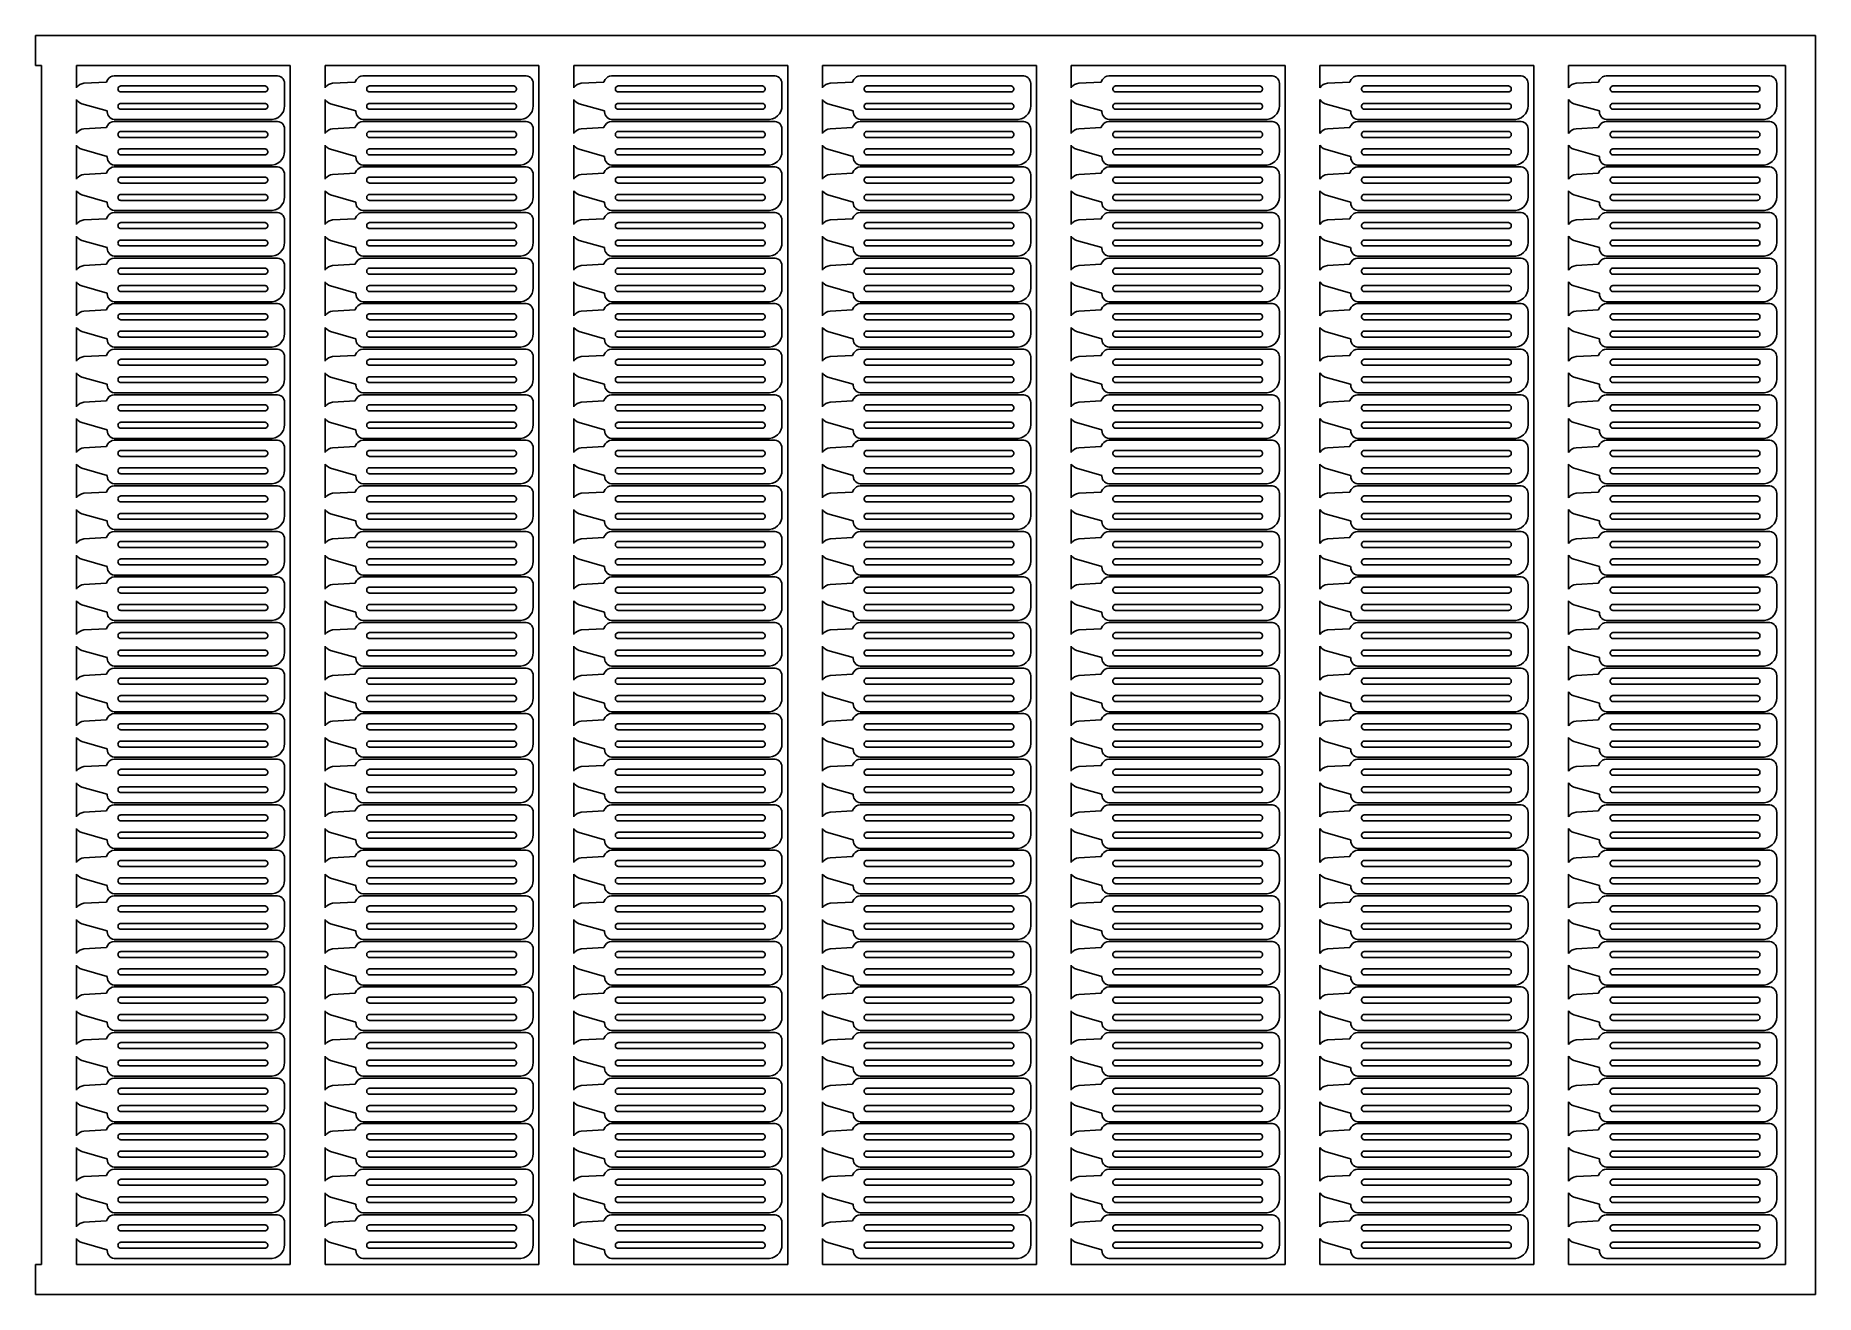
# Model space of a CAD drawing. Header units: metres. Extents: x 0 to 297, y 0 to 210.
import ezdxf

# ---------------------------------------------------------------- set-up
doc = ezdxf.new("R2010")
doc.units = ezdxf.units.M

msp = doc.modelspace()

# ---------------------------------------------------------------- linework, layer by layer
for p, q in [((297, 210), (0, 210)), ((0, 210), (0, 205)), ((297, 0), (297, 210)), ((0, 205), (1, 205)), ((1, 205), (1, 5)), ((6.8, 201.269), (6.8, 205)), ((6.8, 205), (42.5, 205)), ((42.5, 205), (42.5, 5)), ((48.3, 201.269), (48.3, 205)), ((48.3, 205), (84, 205)), ((84, 205), (84, 5)), ((89.8, 201.269), (89.8, 205)), ((89.8, 205), (125.5, 205)), ((125.5, 205), (125.5, 5)), ((131.3, 201.269), (131.3, 205)), ((131.3, 205), (167, 205)), ((167, 205), (167, 5)), ((172.8, 201.269), (172.8, 205)), ((172.8, 205), (208.5, 205)), ((208.5, 205), (208.5, 5)), ((214.3, 201.269), (214.3, 205)), ((214.3, 205), (250, 205)), ((250, 205), (250, 5)), ((255.8, 201.269), (255.8, 205)), ((255.8, 205), (292, 205)), ((292, 205), (292, 5)), ((7.7092, 201.964), (7.375, 201.816)), ((8.0671, 202.04), (7.7092, 201.964)), ((11.8275, 202.25), (8.0671, 202.04)), ((11.8797, 202.41), (11.8275, 202.25)), ((12.0365, 202.682), (11.8797, 202.41)), ((12.2463, 202.915), (12.0365, 202.682)), ((12.5, 203.099), (12.2463, 202.915)), ((12.7865, 203.227), (12.5, 203.099)), ((13.0932, 203.292), (12.7865, 203.227)), ((40.3859, 203.293), (13.0932, 203.292)), ((40.6517, 203.236), (40.3859, 203.293)), ((40.9, 203.126), (40.6517, 203.236)), ((41.1199, 202.966), (40.9, 203.126)), ((41.3017, 202.764), (41.1199, 202.966)), ((41.4376, 202.529), (41.3017, 202.764)), ((41.5216, 202.27), (41.4376, 202.529)), ((41.55, 202), (41.5216, 202.27)), ((41.55, 198.3), (41.55, 202)), ((49.2092, 201.964), (48.875, 201.816)), ((49.5671, 202.04), (49.2092, 201.964)), ((53.3275, 202.25), (49.5671, 202.04)), ((53.3797, 202.41), (53.3275, 202.25)), ((53.5365, 202.682), (53.3797, 202.41)), ((53.7463, 202.915), (53.5365, 202.682)), ((54, 203.099), (53.7463, 202.915)), ((54.2865, 203.227), (54, 203.099)), ((54.5932, 203.292), (54.2865, 203.227)), ((81.8859, 203.293), (54.5932, 203.292)), ((82.1517, 203.236), (81.8859, 203.293)), ((82.4, 203.126), (82.1517, 203.236)), ((82.6199, 202.966), (82.4, 203.126)), ((82.8017, 202.764), (82.6199, 202.966)), ((82.9376, 202.529), (82.8017, 202.764)), ((83.0216, 202.27), (82.9376, 202.529)), ((83.05, 202), (83.0216, 202.27)), ((83.05, 198.3), (83.05, 202)), ((90.7092, 201.964), (90.375, 201.816)), ((91.0671, 202.04), (90.7092, 201.964)), ((94.8275, 202.25), (91.0671, 202.04)), ((94.8797, 202.41), (94.8275, 202.25)), ((95.0365, 202.682), (94.8797, 202.41)), ((95.2463, 202.915), (95.0365, 202.682)), ((95.5, 203.099), (95.2463, 202.915)), ((95.7865, 203.227), (95.5, 203.099)), ((96.0932, 203.292), (95.7865, 203.227)), ((123.386, 203.293), (96.0932, 203.292)), ((123.652, 203.236), (123.386, 203.293)), ((123.9, 203.126), (123.652, 203.236)), ((124.12, 202.966), (123.9, 203.126)), ((124.302, 202.764), (124.12, 202.966)), ((124.438, 202.529), (124.302, 202.764)), ((124.522, 202.27), (124.438, 202.529)), ((124.55, 202), (124.522, 202.27)), ((124.55, 198.3), (124.55, 202)), ((132.209, 201.964), (131.875, 201.816)), ((132.567, 202.04), (132.209, 201.964)), ((136.328, 202.25), (132.567, 202.04)), ((136.38, 202.41), (136.328, 202.25)), ((136.536, 202.682), (136.38, 202.41)), ((136.746, 202.915), (136.536, 202.682)), ((137, 203.099), (136.746, 202.915)), ((137.286, 203.227), (137, 203.099)), ((137.593, 203.292), (137.286, 203.227)), ((164.886, 203.293), (137.593, 203.292)), ((165.152, 203.236), (164.886, 203.293)), ((165.4, 203.126), (165.152, 203.236)), ((165.62, 202.966), (165.4, 203.126)), ((165.802, 202.764), (165.62, 202.966)), ((165.938, 202.529), (165.802, 202.764)), ((166.022, 202.27), (165.938, 202.529)), ((166.05, 202), (166.022, 202.27)), ((166.05, 198.3), (166.05, 202)), ((173.709, 201.964), (173.375, 201.816)), ((174.067, 202.04), (173.709, 201.964)), ((177.828, 202.25), (174.067, 202.04)), ((177.88, 202.41), (177.828, 202.25)), ((178.036, 202.682), (177.88, 202.41)), ((178.246, 202.915), (178.036, 202.682)), ((178.5, 203.099), (178.246, 202.915)), ((178.786, 203.227), (178.5, 203.099)), ((179.093, 203.292), (178.786, 203.227)), ((206.386, 203.293), (179.093, 203.292)), ((206.652, 203.236), (206.386, 203.293)), ((206.9, 203.126), (206.652, 203.236)), ((207.12, 202.966), (206.9, 203.126)), ((207.302, 202.764), (207.12, 202.966)), ((207.438, 202.529), (207.302, 202.764)), ((207.522, 202.27), (207.438, 202.529)), ((207.55, 202), (207.522, 202.27)), ((207.55, 198.3), (207.55, 202)), ((215.209, 201.964), (214.875, 201.816)), ((215.567, 202.04), (215.209, 201.964)), ((219.328, 202.25), (215.567, 202.04)), ((219.38, 202.41), (219.328, 202.25)), ((219.536, 202.682), (219.38, 202.41)), ((219.746, 202.915), (219.536, 202.682)), ((220, 203.099), (219.746, 202.915)), ((220.286, 203.227), (220, 203.099)), ((220.593, 203.292), (220.286, 203.227)), ((247.886, 203.293), (220.593, 203.292)), ((248.152, 203.236), (247.886, 203.293)), ((248.4, 203.126), (248.152, 203.236)), ((248.62, 202.966), (248.4, 203.126)), ((248.802, 202.764), (248.62, 202.966)), ((248.938, 202.529), (248.802, 202.764)), ((249.022, 202.27), (248.938, 202.529)), ((249.05, 202), (249.022, 202.27)), ((249.05, 198.3), (249.05, 202)), ((256.709, 201.964), (256.375, 201.816)), ((257.067, 202.04), (256.709, 201.964)), ((260.828, 202.25), (257.067, 202.04)), ((260.88, 202.41), (260.828, 202.25)), ((261.036, 202.682), (260.88, 202.41)), ((261.246, 202.915), (261.036, 202.682)), ((261.5, 203.099), (261.246, 202.915)), ((261.786, 203.227), (261.5, 203.099)), ((262.093, 203.292), (261.786, 203.227)), ((289.386, 203.293), (262.093, 203.292)), ((289.652, 203.236), (289.386, 203.293)), ((289.9, 203.126), (289.652, 203.236)), ((290.12, 202.966), (289.9, 203.126)), ((290.302, 202.764), (290.12, 202.966)), ((290.438, 202.529), (290.302, 202.764)), ((290.522, 202.27), (290.438, 202.529)), ((290.55, 202), (290.522, 202.27)), ((290.55, 198.3), (290.55, 202)), ((6.8342, 201.329), (6.8, 201.269)), ((6.8, 193.669), (6.8, 199.331)), ((6.8, 199.331), (6.8342, 199.271)), ((7.079, 201.601), (6.8342, 201.329)), ((6.8342, 199.271), (7.079, 198.999)), ((7.375, 201.816), (7.079, 201.601)), ((7.079, 198.999), (7.375, 198.784)), ((13.75, 201.1), (13.7609, 201.204)), ((13.7609, 200.996), (13.75, 201.1)), ((13.7609, 201.204), (13.7932, 201.303)), ((13.7932, 200.897), (13.7609, 200.996)), ((13.7932, 201.303), (13.8455, 201.394)), ((13.8455, 200.806), (13.7932, 200.897)), ((13.8455, 201.394), (13.9154, 201.472)), ((13.9154, 200.728), (13.8455, 200.806)), ((13.9154, 201.472), (14, 201.533)), ((14, 200.667), (13.9154, 200.728)), ((14, 201.533), (14.0955, 201.576)), ((14.0955, 200.624), (14, 200.667)), ((14.0955, 201.576), (14.1977, 201.597)), ((14.1977, 200.603), (14.0955, 200.624)), ((14.1977, 201.597), (38.3023, 201.597)), ((38.3023, 200.603), (14.1977, 200.603)), ((38.3023, 201.597), (38.4045, 201.576)), ((38.4045, 200.624), (38.3023, 200.603)), ((38.4045, 201.576), (38.5, 201.533)), ((38.5, 200.667), (38.4045, 200.624)), ((38.5, 201.533), (38.5846, 201.472)), ((38.5846, 200.728), (38.5, 200.667)), ((38.5846, 201.472), (38.6545, 201.394)), ((38.6545, 200.806), (38.5846, 200.728)), ((38.6545, 201.394), (38.7068, 201.303)), ((38.7068, 200.897), (38.6545, 200.806)), ((38.7068, 201.303), (38.7391, 201.204)), ((38.7391, 200.996), (38.7068, 200.897)), ((38.7391, 201.204), (38.75, 201.1)), ((38.75, 201.1), (38.7391, 200.996)), ((48.3342, 201.329), (48.3, 201.269)), ((48.3, 193.669), (48.3, 199.331)), ((48.3, 199.331), (48.3342, 199.271)), ((48.579, 201.601), (48.3342, 201.329)), ((48.3342, 199.271), (48.579, 198.999)), ((48.875, 201.816), (48.579, 201.601)), ((48.579, 198.999), (48.875, 198.784)), ((55.25, 201.1), (55.2609, 201.204)), ((55.2609, 200.996), (55.25, 201.1)), ((55.2609, 201.204), (55.2932, 201.303)), ((55.2932, 200.897), (55.2609, 200.996)), ((55.2932, 201.303), (55.3455, 201.394)), ((55.3455, 200.806), (55.2932, 200.897)), ((55.3455, 201.394), (55.4154, 201.472)), ((55.4154, 200.728), (55.3455, 200.806)), ((55.4154, 201.472), (55.5, 201.533)), ((55.5, 200.667), (55.4154, 200.728)), ((55.5, 201.533), (55.5955, 201.576)), ((55.5955, 200.624), (55.5, 200.667)), ((55.5955, 201.576), (55.6977, 201.597)), ((55.6977, 200.603), (55.5955, 200.624)), ((55.6977, 201.597), (79.8023, 201.597)), ((79.8023, 200.603), (55.6977, 200.603)), ((79.8023, 201.597), (79.9045, 201.576)), ((79.9045, 200.624), (79.8023, 200.603)), ((79.9045, 201.576), (80, 201.533)), ((80, 200.667), (79.9045, 200.624)), ((80, 201.533), (80.0846, 201.472)), ((80.0846, 200.728), (80, 200.667)), ((80.0846, 201.472), (80.1545, 201.394)), ((80.1545, 200.806), (80.0846, 200.728)), ((80.1545, 201.394), (80.2068, 201.303)), ((80.2068, 200.897), (80.1545, 200.806)), ((80.2068, 201.303), (80.2391, 201.204)), ((80.2391, 200.996), (80.2068, 200.897)), ((80.2391, 201.204), (80.25, 201.1)), ((80.25, 201.1), (80.2391, 200.996)), ((89.8342, 201.329), (89.8, 201.269)), ((89.8, 193.669), (89.8, 199.331)), ((89.8, 199.331), (89.8342, 199.271)), ((90.079, 201.601), (89.8342, 201.329)), ((89.8342, 199.271), (90.079, 198.999)), ((90.375, 201.816), (90.079, 201.601)), ((90.079, 198.999), (90.375, 198.784)), ((96.75, 201.1), (96.7609, 201.204)), ((96.7609, 200.996), (96.75, 201.1)), ((96.7609, 201.204), (96.7932, 201.303)), ((96.7932, 200.897), (96.7609, 200.996)), ((96.7932, 201.303), (96.8455, 201.394)), ((96.8455, 200.806), (96.7932, 200.897)), ((96.8455, 201.394), (96.9154, 201.472)), ((96.9154, 200.728), (96.8455, 200.806)), ((96.9154, 201.472), (97, 201.533)), ((97, 200.667), (96.9154, 200.728)), ((97, 201.533), (97.0955, 201.576)), ((97.0955, 200.624), (97, 200.667)), ((97.0955, 201.576), (97.1977, 201.597)), ((97.1977, 200.603), (97.0955, 200.624)), ((97.1977, 201.597), (121.302, 201.597)), ((121.302, 200.603), (97.1977, 200.603)), ((121.302, 201.597), (121.405, 201.576)), ((121.405, 200.624), (121.302, 200.603)), ((121.405, 201.576), (121.5, 201.533)), ((121.5, 200.667), (121.405, 200.624)), ((121.5, 201.533), (121.585, 201.472)), ((121.585, 200.728), (121.5, 200.667)), ((121.585, 201.472), (121.655, 201.394)), ((121.655, 200.806), (121.585, 200.728)), ((121.655, 201.394), (121.707, 201.303)), ((121.707, 200.897), (121.655, 200.806)), ((121.707, 201.303), (121.739, 201.204)), ((121.739, 200.996), (121.707, 200.897)), ((121.739, 201.204), (121.75, 201.1)), ((121.75, 201.1), (121.739, 200.996)), ((131.334, 201.329), (131.3, 201.269)), ((131.3, 193.669), (131.3, 199.331)), ((131.3, 199.331), (131.334, 199.271)), ((131.579, 201.601), (131.334, 201.329)), ((131.334, 199.271), (131.579, 198.999)), ((131.875, 201.816), (131.579, 201.601)), ((131.579, 198.999), (131.875, 198.784)), ((138.25, 201.1), (138.261, 201.204)), ((138.261, 200.996), (138.25, 201.1)), ((138.261, 201.204), (138.293, 201.303)), ((138.293, 200.897), (138.261, 200.996)), ((138.293, 201.303), (138.345, 201.394)), ((138.345, 200.806), (138.293, 200.897)), ((138.345, 201.394), (138.415, 201.472)), ((138.415, 200.728), (138.345, 200.806)), ((138.415, 201.472), (138.5, 201.533)), ((138.5, 200.667), (138.415, 200.728)), ((138.5, 201.533), (138.595, 201.576)), ((138.595, 200.624), (138.5, 200.667)), ((138.595, 201.576), (138.698, 201.597)), ((138.698, 200.603), (138.595, 200.624)), ((138.698, 201.597), (162.802, 201.597)), ((162.802, 200.603), (138.698, 200.603)), ((162.802, 201.597), (162.905, 201.576)), ((162.905, 200.624), (162.802, 200.603)), ((162.905, 201.576), (163, 201.533)), ((163, 200.667), (162.905, 200.624)), ((163, 201.533), (163.085, 201.472)), ((163.085, 200.728), (163, 200.667)), ((163.085, 201.472), (163.155, 201.394)), ((163.155, 200.806), (163.085, 200.728)), ((163.155, 201.394), (163.207, 201.303)), ((163.207, 200.897), (163.155, 200.806)), ((163.207, 201.303), (163.239, 201.204)), ((163.239, 200.996), (163.207, 200.897)), ((163.239, 201.204), (163.25, 201.1)), ((163.25, 201.1), (163.239, 200.996)), ((172.834, 201.329), (172.8, 201.269)), ((172.8, 193.669), (172.8, 199.331)), ((172.8, 199.331), (172.834, 199.271)), ((173.079, 201.601), (172.834, 201.329)), ((172.834, 199.271), (173.079, 198.999)), ((173.375, 201.816), (173.079, 201.601)), ((173.079, 198.999), (173.375, 198.784)), ((179.75, 201.1), (179.761, 201.204)), ((179.761, 200.996), (179.75, 201.1)), ((179.761, 201.204), (179.793, 201.303)), ((179.793, 200.897), (179.761, 200.996)), ((179.793, 201.303), (179.845, 201.394)), ((179.845, 200.806), (179.793, 200.897)), ((179.845, 201.394), (179.915, 201.472)), ((179.915, 200.728), (179.845, 200.806)), ((179.915, 201.472), (180, 201.533)), ((180, 200.667), (179.915, 200.728)), ((180, 201.533), (180.095, 201.576)), ((180.095, 200.624), (180, 200.667)), ((180.095, 201.576), (180.198, 201.597)), ((180.198, 200.603), (180.095, 200.624)), ((180.198, 201.597), (204.302, 201.597)), ((204.302, 200.603), (180.198, 200.603)), ((204.302, 201.597), (204.405, 201.576)), ((204.405, 200.624), (204.302, 200.603)), ((204.405, 201.576), (204.5, 201.533)), ((204.5, 200.667), (204.405, 200.624)), ((204.5, 201.533), (204.585, 201.472)), ((204.585, 200.728), (204.5, 200.667)), ((204.585, 201.472), (204.655, 201.394)), ((204.655, 200.806), (204.585, 200.728)), ((204.655, 201.394), (204.707, 201.303)), ((204.707, 200.897), (204.655, 200.806)), ((204.707, 201.303), (204.739, 201.204)), ((204.739, 200.996), (204.707, 200.897)), ((204.739, 201.204), (204.75, 201.1)), ((204.75, 201.1), (204.739, 200.996)), ((214.334, 201.329), (214.3, 201.269)), ((214.3, 193.669), (214.3, 199.331)), ((214.3, 199.331), (214.334, 199.271)), ((214.579, 201.601), (214.334, 201.329)), ((214.334, 199.271), (214.579, 198.999)), ((214.875, 201.816), (214.579, 201.601)), ((214.579, 198.999), (214.875, 198.784)), ((221.25, 201.1), (221.261, 201.204)), ((221.261, 200.996), (221.25, 201.1)), ((221.261, 201.204), (221.293, 201.303)), ((221.293, 200.897), (221.261, 200.996)), ((221.293, 201.303), (221.345, 201.394)), ((221.345, 200.806), (221.293, 200.897)), ((221.345, 201.394), (221.415, 201.472)), ((221.415, 200.728), (221.345, 200.806)), ((221.415, 201.472), (221.5, 201.533)), ((221.5, 200.667), (221.415, 200.728)), ((221.5, 201.533), (221.595, 201.576)), ((221.595, 200.624), (221.5, 200.667)), ((221.595, 201.576), (221.698, 201.597)), ((221.698, 200.603), (221.595, 200.624)), ((221.698, 201.597), (245.802, 201.597)), ((245.802, 200.603), (221.698, 200.603)), ((245.802, 201.597), (245.905, 201.576)), ((245.905, 200.624), (245.802, 200.603)), ((245.905, 201.576), (246, 201.533)), ((246, 200.667), (245.905, 200.624)), ((246, 201.533), (246.085, 201.472)), ((246.085, 200.728), (246, 200.667)), ((246.085, 201.472), (246.155, 201.394)), ((246.155, 200.806), (246.085, 200.728)), ((246.155, 201.394), (246.207, 201.303)), ((246.207, 200.897), (246.155, 200.806)), ((246.207, 201.303), (246.239, 201.204)), ((246.239, 200.996), (246.207, 200.897)), ((246.239, 201.204), (246.25, 201.1)), ((246.25, 201.1), (246.239, 200.996)), ((255.834, 201.329), (255.8, 201.269)), ((255.8, 193.669), (255.8, 199.331)), ((255.8, 199.331), (255.834, 199.271)), ((256.079, 201.601), (255.834, 201.329)), ((255.834, 199.271), (256.079, 198.999)), ((256.375, 201.816), (256.079, 201.601)), ((256.079, 198.999), (256.375, 198.784)), ((262.75, 201.1), (262.761, 201.204)), ((262.761, 200.996), (262.75, 201.1)), ((262.761, 201.204), (262.793, 201.303)), ((262.793, 200.897), (262.761, 200.996)), ((262.793, 201.303), (262.845, 201.394)), ((262.845, 200.806), (262.793, 200.897)), ((262.845, 201.394), (262.915, 201.472)), ((262.915, 200.728), (262.845, 200.806)), ((262.915, 201.472), (263, 201.533)), ((263, 200.667), (262.915, 200.728)), ((263, 201.533), (263.095, 201.576)), ((263.095, 200.624), (263, 200.667)), ((263.095, 201.576), (263.198, 201.597)), ((263.198, 200.603), (263.095, 200.624)), ((263.198, 201.597), (287.302, 201.597)), ((287.302, 200.603), (263.198, 200.603)), ((287.302, 201.597), (287.405, 201.576)), ((287.405, 200.624), (287.302, 200.603)), ((287.405, 201.576), (287.5, 201.533)), ((287.5, 200.667), (287.405, 200.624)), ((287.5, 201.533), (287.585, 201.472)), ((287.585, 200.728), (287.5, 200.667)), ((287.585, 201.472), (287.655, 201.394)), ((287.655, 200.806), (287.585, 200.728)), ((287.655, 201.394), (287.707, 201.303)), ((287.707, 200.897), (287.655, 200.806)), ((287.707, 201.303), (287.739, 201.204)), ((287.739, 200.996), (287.707, 200.897)), ((287.739, 201.204), (287.75, 201.1)), ((287.75, 201.1), (287.739, 200.996)), ((7.375, 198.784), (7.7092, 198.636)), ((7.7092, 198.636), (11.9441, 197.432)), ((11.9441, 197.432), (11.95, 197.3)), ((11.95, 197.3), (11.9784, 197.03)), ((11.9784, 197.03), (12.0624, 196.771)), ((12.0624, 196.771), (12.1983, 196.536)), ((12.1983, 196.536), (12.3801, 196.334)), ((12.3801, 196.334), (12.6, 196.174)), ((12.6, 196.174), (12.8483, 196.064)), ((12.8483, 196.064), (13.1141, 196.007)), ((13.75, 198.2), (13.7609, 198.304)), ((13.7609, 198.096), (13.75, 198.2)), ((13.7609, 198.304), (13.7932, 198.403)), ((13.7932, 197.997), (13.7609, 198.096)), ((13.7932, 198.403), (13.8455, 198.494)), ((13.8455, 197.906), (13.7932, 197.997)), ((13.8455, 198.494), (13.9154, 198.572)), ((13.9154, 197.828), (13.8455, 197.906)), ((13.9154, 198.572), (14, 198.633)), ((14, 197.767), (13.9154, 197.828)), ((14, 198.633), (14.0955, 198.676)), ((14.0955, 197.724), (14, 197.767)), ((14.0955, 198.676), (14.1977, 198.697)), ((14.1977, 197.703), (14.0955, 197.724)), ((14.1977, 198.697), (38.3023, 198.697)), ((38.3023, 197.703), (14.1977, 197.703)), ((38.3023, 198.697), (38.4045, 198.676)), ((38.4045, 197.724), (38.3023, 197.703)), ((38.4045, 198.676), (38.5, 198.633)), ((38.5, 197.767), (38.4045, 197.724)), ((38.5, 198.633), (38.5846, 198.572)), ((38.5846, 197.828), (38.5, 197.767)), ((38.5846, 198.572), (38.6545, 198.494)), ((38.6545, 197.906), (38.5846, 197.828)), ((38.6545, 198.494), (38.7068, 198.403)), ((38.7068, 197.997), (38.6545, 197.906)), ((38.7068, 198.403), (38.7391, 198.304)), ((38.7391, 198.096), (38.7068, 197.997)), ((38.7391, 198.304), (38.75, 198.2)), ((38.75, 198.2), (38.7391, 198.096)), ((39.4904, 196.013), (39.9607, 196.113)), ((39.9607, 196.113), (40.4, 196.308)), ((40.4, 196.308), (40.789, 196.591)), ((40.789, 196.591), (41.1107, 196.948)), ((41.1107, 196.948), (41.3512, 197.365)), ((41.3512, 197.365), (41.4997, 197.822)), ((41.4997, 197.822), (41.55, 198.3)), ((48.875, 198.784), (49.2092, 198.636)), ((49.2092, 198.636), (53.4441, 197.432)), ((53.4441, 197.432), (53.45, 197.3)), ((53.45, 197.3), (53.4784, 197.03)), ((53.4784, 197.03), (53.5624, 196.771)), ((53.5624, 196.771), (53.6983, 196.536)), ((53.6983, 196.536), (53.8801, 196.334)), ((53.8801, 196.334), (54.1, 196.174)), ((54.1, 196.174), (54.3483, 196.064)), ((54.3483, 196.064), (54.6141, 196.007)), ((55.25, 198.2), (55.2609, 198.304)), ((55.2609, 198.096), (55.25, 198.2)), ((55.2609, 198.304), (55.2932, 198.403)), ((55.2932, 197.997), (55.2609, 198.096)), ((55.2932, 198.403), (55.3455, 198.494)), ((55.3455, 197.906), (55.2932, 197.997)), ((55.3455, 198.494), (55.4154, 198.572)), ((55.4154, 197.828), (55.3455, 197.906)), ((55.4154, 198.572), (55.5, 198.633)), ((55.5, 197.767), (55.4154, 197.828)), ((55.5, 198.633), (55.5955, 198.676)), ((55.5955, 197.724), (55.5, 197.767)), ((55.5955, 198.676), (55.6977, 198.697)), ((55.6977, 197.703), (55.5955, 197.724)), ((55.6977, 198.697), (79.8023, 198.697)), ((79.8023, 197.703), (55.6977, 197.703)), ((79.8023, 198.697), (79.9045, 198.676)), ((79.9045, 197.724), (79.8023, 197.703)), ((79.9045, 198.676), (80, 198.633)), ((80, 197.767), (79.9045, 197.724)), ((80, 198.633), (80.0846, 198.572)), ((80.0846, 197.828), (80, 197.767)), ((80.0846, 198.572), (80.1545, 198.494)), ((80.1545, 197.906), (80.0846, 197.828)), ((80.1545, 198.494), (80.2068, 198.403)), ((80.2068, 197.997), (80.1545, 197.906)), ((80.2068, 198.403), (80.2391, 198.304)), ((80.2391, 198.096), (80.2068, 197.997)), ((80.2391, 198.304), (80.25, 198.2)), ((80.25, 198.2), (80.2391, 198.096)), ((80.9904, 196.013), (81.4607, 196.113)), ((81.4607, 196.113), (81.9, 196.308)), ((81.9, 196.308), (82.289, 196.591)), ((82.289, 196.591), (82.6107, 196.948)), ((82.6107, 196.948), (82.8512, 197.365)), ((82.8512, 197.365), (82.9997, 197.822)), ((82.9997, 197.822), (83.05, 198.3)), ((90.375, 198.784), (90.7092, 198.636)), ((90.7092, 198.636), (94.9441, 197.432)), ((94.9441, 197.432), (94.95, 197.3)), ((94.95, 197.3), (94.9784, 197.03)), ((94.9784, 197.03), (95.0624, 196.771)), ((95.0624, 196.771), (95.1983, 196.536)), ((95.1983, 196.536), (95.3801, 196.334)), ((95.3801, 196.334), (95.6, 196.174)), ((95.6, 196.174), (95.8483, 196.064)), ((95.8483, 196.064), (96.1141, 196.007)), ((96.75, 198.2), (96.7609, 198.304)), ((96.7609, 198.096), (96.75, 198.2)), ((96.7609, 198.304), (96.7932, 198.403)), ((96.7932, 197.997), (96.7609, 198.096)), ((96.7932, 198.403), (96.8455, 198.494)), ((96.8455, 197.906), (96.7932, 197.997)), ((96.8455, 198.494), (96.9154, 198.572)), ((96.9154, 197.828), (96.8455, 197.906)), ((96.9154, 198.572), (97, 198.633)), ((97, 197.767), (96.9154, 197.828)), ((97, 198.633), (97.0955, 198.676)), ((97.0955, 197.724), (97, 197.767)), ((97.0955, 198.676), (97.1977, 198.697)), ((97.1977, 197.703), (97.0955, 197.724)), ((97.1977, 198.697), (121.302, 198.697)), ((121.302, 197.703), (97.1977, 197.703)), ((121.302, 198.697), (121.405, 198.676)), ((121.405, 197.724), (121.302, 197.703)), ((121.405, 198.676), (121.5, 198.633)), ((121.5, 197.767), (121.405, 197.724)), ((121.5, 198.633), (121.585, 198.572)), ((121.585, 197.828), (121.5, 197.767)), ((121.585, 198.572), (121.655, 198.494)), ((121.655, 197.906), (121.585, 197.828)), ((121.655, 198.494), (121.707, 198.403)), ((121.707, 197.997), (121.655, 197.906)), ((121.707, 198.403), (121.739, 198.304)), ((121.739, 198.096), (121.707, 197.997)), ((121.739, 198.304), (121.75, 198.2)), ((121.75, 198.2), (121.739, 198.096)), ((122.49, 196.013), (122.961, 196.113)), ((122.961, 196.113), (123.4, 196.308)), ((123.4, 196.308), (123.789, 196.591)), ((123.789, 196.591), (124.111, 196.948)), ((124.111, 196.948), (124.351, 197.365)), ((124.351, 197.365), (124.5, 197.822)), ((124.5, 197.822), (124.55, 198.3)), ((131.875, 198.784), (132.209, 198.636)), ((132.209, 198.636), (136.444, 197.432)), ((136.444, 197.432), (136.45, 197.3)), ((136.45, 197.3), (136.478, 197.03)), ((136.478, 197.03), (136.562, 196.771)), ((136.562, 196.771), (136.698, 196.536)), ((136.698, 196.536), (136.88, 196.334)), ((136.88, 196.334), (137.1, 196.174)), ((137.1, 196.174), (137.348, 196.064)), ((137.348, 196.064), (137.614, 196.007)), ((138.25, 198.2), (138.261, 198.304)), ((138.261, 198.096), (138.25, 198.2)), ((138.261, 198.304), (138.293, 198.403)), ((138.293, 197.997), (138.261, 198.096)), ((138.293, 198.403), (138.345, 198.494)), ((138.345, 197.906), (138.293, 197.997)), ((138.345, 198.494), (138.415, 198.572)), ((138.415, 197.828), (138.345, 197.906)), ((138.415, 198.572), (138.5, 198.633)), ((138.5, 197.767), (138.415, 197.828)), ((138.5, 198.633), (138.595, 198.676)), ((138.595, 197.724), (138.5, 197.767)), ((138.595, 198.676), (138.698, 198.697)), ((138.698, 197.703), (138.595, 197.724)), ((138.698, 198.697), (162.802, 198.697)), ((162.802, 197.703), (138.698, 197.703)), ((162.802, 198.697), (162.905, 198.676)), ((162.905, 197.724), (162.802, 197.703)), ((162.905, 198.676), (163, 198.633)), ((163, 197.767), (162.905, 197.724)), ((163, 198.633), (163.085, 198.572)), ((163.085, 197.828), (163, 197.767)), ((163.085, 198.572), (163.155, 198.494)), ((163.155, 197.906), (163.085, 197.828)), ((163.155, 198.494), (163.207, 198.403)), ((163.207, 197.997), (163.155, 197.906)), ((163.207, 198.403), (163.239, 198.304)), ((163.239, 198.096), (163.207, 197.997)), ((163.239, 198.304), (163.25, 198.2)), ((163.25, 198.2), (163.239, 198.096)), ((163.99, 196.013), (164.461, 196.113)), ((164.461, 196.113), (164.9, 196.308)), ((164.9, 196.308), (165.289, 196.591)), ((165.289, 196.591), (165.611, 196.948)), ((165.611, 196.948), (165.851, 197.365)), ((165.851, 197.365), (166, 197.822)), ((166, 197.822), (166.05, 198.3)), ((173.375, 198.784), (173.709, 198.636)), ((173.709, 198.636), (177.944, 197.432)), ((177.944, 197.432), (177.95, 197.3)), ((177.95, 197.3), (177.978, 197.03)), ((177.978, 197.03), (178.062, 196.771)), ((178.062, 196.771), (178.198, 196.536)), ((178.198, 196.536), (178.38, 196.334)), ((178.38, 196.334), (178.6, 196.174)), ((178.6, 196.174), (178.848, 196.064)), ((178.848, 196.064), (179.114, 196.007)), ((179.75, 198.2), (179.761, 198.304)), ((179.761, 198.096), (179.75, 198.2)), ((179.761, 198.304), (179.793, 198.403)), ((179.793, 197.997), (179.761, 198.096)), ((179.793, 198.403), (179.845, 198.494)), ((179.845, 197.906), (179.793, 197.997)), ((179.845, 198.494), (179.915, 198.572)), ((179.915, 197.828), (179.845, 197.906)), ((179.915, 198.572), (180, 198.633)), ((180, 197.767), (179.915, 197.828)), ((180, 198.633), (180.095, 198.676)), ((180.095, 197.724), (180, 197.767)), ((180.095, 198.676), (180.198, 198.697)), ((180.198, 197.703), (180.095, 197.724)), ((180.198, 198.697), (204.302, 198.697)), ((204.302, 197.703), (180.198, 197.703)), ((204.302, 198.697), (204.405, 198.676)), ((204.405, 197.724), (204.302, 197.703)), ((204.405, 198.676), (204.5, 198.633)), ((204.5, 197.767), (204.405, 197.724)), ((204.5, 198.633), (204.585, 198.572)), ((204.585, 197.828), (204.5, 197.767)), ((204.585, 198.572), (204.655, 198.494)), ((204.655, 197.906), (204.585, 197.828)), ((204.655, 198.494), (204.707, 198.403)), ((204.707, 197.997), (204.655, 197.906)), ((204.707, 198.403), (204.739, 198.304)), ((204.739, 198.096), (204.707, 197.997)), ((204.739, 198.304), (204.75, 198.2)), ((204.75, 198.2), (204.739, 198.096)), ((205.49, 196.013), (205.961, 196.113)), ((205.961, 196.113), (206.4, 196.308)), ((206.4, 196.308), (206.789, 196.591)), ((206.789, 196.591), (207.111, 196.948)), ((207.111, 196.948), (207.351, 197.365)), ((207.351, 197.365), (207.5, 197.822)), ((207.5, 197.822), (207.55, 198.3)), ((214.875, 198.784), (215.209, 198.636)), ((215.209, 198.636), (219.444, 197.432)), ((219.444, 197.432), (219.45, 197.3)), ((219.45, 197.3), (219.478, 197.03)), ((219.478, 197.03), (219.562, 196.771)), ((219.562, 196.771), (219.698, 196.536)), ((219.698, 196.536), (219.88, 196.334)), ((219.88, 196.334), (220.1, 196.174)), ((220.1, 196.174), (220.348, 196.064)), ((220.348, 196.064), (220.614, 196.007)), ((221.25, 198.2), (221.261, 198.304)), ((221.261, 198.096), (221.25, 198.2)), ((221.261, 198.304), (221.293, 198.403)), ((221.293, 197.997), (221.261, 198.096)), ((221.293, 198.403), (221.345, 198.494)), ((221.345, 197.906), (221.293, 197.997)), ((221.345, 198.494), (221.415, 198.572)), ((221.415, 197.828), (221.345, 197.906)), ((221.415, 198.572), (221.5, 198.633)), ((221.5, 197.767), (221.415, 197.828)), ((221.5, 198.633), (221.595, 198.676)), ((221.595, 197.724), (221.5, 197.767)), ((221.595, 198.676), (221.698, 198.697)), ((221.698, 197.703), (221.595, 197.724)), ((221.698, 198.697), (245.802, 198.697)), ((245.802, 197.703), (221.698, 197.703)), ((245.802, 198.697), (245.905, 198.676)), ((245.905, 197.724), (245.802, 197.703)), ((245.905, 198.676), (246, 198.633)), ((246, 197.767), (245.905, 197.724)), ((246, 198.633), (246.085, 198.572)), ((246.085, 197.828), (246, 197.767)), ((246.085, 198.572), (246.155, 198.494)), ((246.155, 197.906), (246.085, 197.828)), ((246.155, 198.494), (246.207, 198.403)), ((246.207, 197.997), (246.155, 197.906)), ((246.207, 198.403), (246.239, 198.304)), ((246.239, 198.096), (246.207, 197.997)), ((246.239, 198.304), (246.25, 198.2)), ((246.25, 198.2), (246.239, 198.096)), ((246.99, 196.013), (247.461, 196.113)), ((247.461, 196.113), (247.9, 196.308)), ((247.9, 196.308), (248.289, 196.591)), ((248.289, 196.591), (248.611, 196.948)), ((248.611, 196.948), (248.851, 197.365)), ((248.851, 197.365), (249, 197.822)), ((249, 197.822), (249.05, 198.3)), ((256.375, 198.784), (256.709, 198.636)), ((256.709, 198.636), (260.944, 197.432)), ((260.944, 197.432), (260.95, 197.3)), ((260.95, 197.3), (260.978, 197.03)), ((260.978, 197.03), (261.062, 196.771)), ((261.062, 196.771), (261.198, 196.536)), ((261.198, 196.536), (261.38, 196.334)), ((261.38, 196.334), (261.6, 196.174)), ((261.6, 196.174), (261.848, 196.064)), ((261.848, 196.064), (262.114, 196.007)), ((262.75, 198.2), (262.761, 198.304)), ((262.761, 198.096), (262.75, 198.2)), ((262.761, 198.304), (262.793, 198.403)), ((262.793, 197.997), (262.761, 198.096)), ((262.793, 198.403), (262.845, 198.494)), ((262.845, 197.906), (262.793, 197.997)), ((262.845, 198.494), (262.915, 198.572)), ((262.915, 197.828), (262.845, 197.906)), ((262.915, 198.572), (263, 198.633)), ((263, 197.767), (262.915, 197.828)), ((263, 198.633), (263.095, 198.676)), ((263.095, 197.724), (263, 197.767)), ((263.095, 198.676), (263.198, 198.697)), ((263.198, 197.703), (263.095, 197.724)), ((263.198, 198.697), (287.302, 198.697)), ((287.302, 197.703), (263.198, 197.703)), ((287.302, 198.697), (287.405, 198.676)), ((287.405, 197.724), (287.302, 197.703)), ((287.405, 198.676), (287.5, 198.633)), ((287.5, 197.767), (287.405, 197.724)), ((287.5, 198.633), (287.585, 198.572)), ((287.585, 197.828), (287.5, 197.767)), ((287.585, 198.572), (287.655, 198.494)), ((287.655, 197.906), (287.585, 197.828)), ((287.655, 198.494), (287.707, 198.403)), ((287.707, 197.997), (287.655, 197.906)), ((287.707, 198.403), (287.739, 198.304)), ((287.739, 198.096), (287.707, 197.997)), ((287.739, 198.304), (287.75, 198.2)), ((287.75, 198.2), (287.739, 198.096)), ((288.49, 196.013), (288.961, 196.113)), ((288.961, 196.113), (289.4, 196.308)), ((289.4, 196.308), (289.789, 196.591)), ((289.789, 196.591), (290.111, 196.948)), ((290.111, 196.948), (290.351, 197.365)), ((290.351, 197.365), (290.5, 197.822)), ((290.5, 197.822), (290.55, 198.3)), ((6.8342, 193.729), (6.8, 193.669)), ((7.079, 194.001), (6.8342, 193.729)), ((7.375, 194.216), (7.079, 194.001)), ((7.7092, 194.364), (7.375, 194.216)), ((8.0671, 194.44), (7.7092, 194.364)), ((11.8275, 194.65), (8.0671, 194.44)), ((11.8797, 194.81), (11.8275, 194.65)), ((12.0365, 195.082), (11.8797, 194.81)), ((12.2463, 195.315), (12.0365, 195.082)), ((12.5, 195.499), (12.2463, 195.315)), ((12.7865, 195.627), (12.5, 195.499)), ((13.0932, 195.692), (12.7865, 195.627)), ((40.3859, 195.693), (13.0932, 195.692)), ((13.1141, 196.007), (13.3859, 196.007)), ((13.3859, 196.007), (39.4904, 196.013)), ((13.75, 193.5), (13.7609, 193.604)), ((13.7609, 193.396), (13.75, 193.5)), ((13.7609, 193.604), (13.7932, 193.703)), ((13.7932, 193.297), (13.7609, 193.396)), ((13.7932, 193.703), (13.8455, 193.794)), ((13.8455, 193.206), (13.7932, 193.297)), ((13.8455, 193.794), (13.9154, 193.872)), ((13.9154, 193.128), (13.8455, 193.206)), ((13.9154, 193.872), (14, 193.933)), ((14, 193.067), (13.9154, 193.128)), ((14, 193.933), (14.0955, 193.976)), ((14.0955, 193.024), (14, 193.067)), ((14.0955, 193.976), (14.1977, 193.997)), ((14.1977, 193.997), (38.3023, 193.997)), ((38.3023, 193.997), (38.4045, 193.976)), ((38.4045, 193.976), (38.5, 193.933)), ((38.5, 193.067), (38.4045, 193.024)), ((38.5, 193.933), (38.5846, 193.872)), ((38.5846, 193.128), (38.5, 193.067)), ((38.5846, 193.872), (38.6545, 193.794)), ((38.6545, 193.206), (38.5846, 193.128)), ((38.6545, 193.794), (38.7068, 193.703)), ((38.7068, 193.297), (38.6545, 193.206)), ((38.7068, 193.703), (38.7391, 193.604)), ((38.7391, 193.396), (38.7068, 193.297)), ((38.7391, 193.604), (38.75, 193.5)), ((38.75, 193.5), (38.7391, 193.396)), ((40.6517, 195.636), (40.3859, 195.693)), ((40.9, 195.526), (40.6517, 195.636)), ((41.1199, 195.366), (40.9, 195.526)), ((41.3017, 195.164), (41.1199, 195.366)), ((41.4376, 194.929), (41.3017, 195.164)), ((41.5216, 194.67), (41.4376, 194.929)), ((41.55, 194.4), (41.5216, 194.67)), ((41.55, 190.7), (41.55, 194.4)), ((48.3342, 193.729), (48.3, 193.669)), ((48.579, 194.001), (48.3342, 193.729)), ((48.875, 194.216), (48.579, 194.001)), ((49.2092, 194.364), (48.875, 194.216)), ((49.5671, 194.44), (49.2092, 194.364)), ((53.3275, 194.65), (49.5671, 194.44)), ((53.3797, 194.81), (53.3275, 194.65)), ((53.5365, 195.082), (53.3797, 194.81)), ((53.7463, 195.315), (53.5365, 195.082)), ((54, 195.499), (53.7463, 195.315)), ((54.2865, 195.627), (54, 195.499)), ((54.5932, 195.692), (54.2865, 195.627)), ((81.8859, 195.693), (54.5932, 195.692)), ((54.6141, 196.007), (54.8859, 196.007)), ((54.8859, 196.007), (80.9904, 196.013)), ((55.25, 193.5), (55.2609, 193.604)), ((55.2609, 193.396), (55.25, 193.5)), ((55.2609, 193.604), (55.2932, 193.703)), ((55.2932, 193.297), (55.2609, 193.396)), ((55.2932, 193.703), (55.3455, 193.794)), ((55.3455, 193.206), (55.2932, 193.297)), ((55.3455, 193.794), (55.4154, 193.872)), ((55.4154, 193.128), (55.3455, 193.206)), ((55.4154, 193.872), (55.5, 193.933)), ((55.5, 193.067), (55.4154, 193.128)), ((55.5, 193.933), (55.5955, 193.976)), ((55.5955, 193.024), (55.5, 193.067)), ((55.5955, 193.976), (55.6977, 193.997)), ((55.6977, 193.997), (79.8023, 193.997)), ((79.8023, 193.997), (79.9045, 193.976)), ((79.9045, 193.976), (80, 193.933)), ((80, 193.067), (79.9045, 193.024)), ((80, 193.933), (80.0846, 193.872)), ((80.0846, 193.128), (80, 193.067)), ((80.0846, 193.872), (80.1545, 193.794)), ((80.1545, 193.206), (80.0846, 193.128)), ((80.1545, 193.794), (80.2068, 193.703)), ((80.2068, 193.297), (80.1545, 193.206)), ((80.2068, 193.703), (80.2391, 193.604)), ((80.2391, 193.396), (80.2068, 193.297)), ((80.2391, 193.604), (80.25, 193.5)), ((80.25, 193.5), (80.2391, 193.396)), ((82.1517, 195.636), (81.8859, 195.693)), ((82.4, 195.526), (82.1517, 195.636)), ((82.6199, 195.366), (82.4, 195.526)), ((82.8017, 195.164), (82.6199, 195.366)), ((82.9376, 194.929), (82.8017, 195.164)), ((83.0216, 194.67), (82.9376, 194.929)), ((83.05, 194.4), (83.0216, 194.67)), ((83.05, 190.7), (83.05, 194.4)), ((89.8342, 193.729), (89.8, 193.669)), ((90.079, 194.001), (89.8342, 193.729)), ((90.375, 194.216), (90.079, 194.001)), ((90.7092, 194.364), (90.375, 194.216)), ((91.0671, 194.44), (90.7092, 194.364)), ((94.8275, 194.65), (91.0671, 194.44)), ((94.8797, 194.81), (94.8275, 194.65)), ((95.0365, 195.082), (94.8797, 194.81)), ((95.2463, 195.315), (95.0365, 195.082)), ((95.5, 195.499), (95.2463, 195.315)), ((95.7865, 195.627), (95.5, 195.499)), ((96.0932, 195.692), (95.7865, 195.627)), ((123.386, 195.693), (96.0932, 195.692)), ((96.1141, 196.007), (96.3859, 196.007)), ((96.3859, 196.007), (122.49, 196.013)), ((96.75, 193.5), (96.7609, 193.604)), ((96.7609, 193.396), (96.75, 193.5)), ((96.7609, 193.604), (96.7932, 193.703)), ((96.7932, 193.297), (96.7609, 193.396)), ((96.7932, 193.703), (96.8455, 193.794)), ((96.8455, 193.206), (96.7932, 193.297)), ((96.8455, 193.794), (96.9154, 193.872)), ((96.9154, 193.128), (96.8455, 193.206)), ((96.9154, 193.872), (97, 193.933)), ((97, 193.067), (96.9154, 193.128)), ((97, 193.933), (97.0955, 193.976)), ((97.0955, 193.024), (97, 193.067)), ((97.0955, 193.976), (97.1977, 193.997)), ((97.1977, 193.997), (121.302, 193.997)), ((121.302, 193.997), (121.405, 193.976)), ((121.405, 193.976), (121.5, 193.933)), ((121.5, 193.067), (121.405, 193.024)), ((121.5, 193.933), (121.585, 193.872)), ((121.585, 193.128), (121.5, 193.067)), ((121.585, 193.872), (121.655, 193.794)), ((121.655, 193.206), (121.585, 193.128)), ((121.655, 193.794), (121.707, 193.703)), ((121.707, 193.297), (121.655, 193.206)), ((121.707, 193.703), (121.739, 193.604)), ((121.739, 193.396), (121.707, 193.297)), ((121.739, 193.604), (121.75, 193.5)), ((121.75, 193.5), (121.739, 193.396)), ((123.652, 195.636), (123.386, 195.693)), ((123.9, 195.526), (123.652, 195.636)), ((124.12, 195.366), (123.9, 195.526)), ((124.302, 195.164), (124.12, 195.366)), ((124.438, 194.929), (124.302, 195.164)), ((124.522, 194.67), (124.438, 194.929)), ((124.55, 194.4), (124.522, 194.67)), ((124.55, 190.7), (124.55, 194.4)), ((131.334, 193.729), (131.3, 193.669)), ((131.579, 194.001), (131.334, 193.729)), ((131.875, 194.216), (131.579, 194.001)), ((132.209, 194.364), (131.875, 194.216)), ((132.567, 194.44), (132.209, 194.364)), ((136.328, 194.65), (132.567, 194.44)), ((136.38, 194.81), (136.328, 194.65)), ((136.536, 195.082), (136.38, 194.81)), ((136.746, 195.315), (136.536, 195.082)), ((137, 195.499), (136.746, 195.315)), ((137.286, 195.627), (137, 195.499)), ((137.593, 195.692), (137.286, 195.627)), ((164.886, 195.693), (137.593, 195.692)), ((137.614, 196.007), (137.886, 196.007)), ((137.886, 196.007), (163.99, 196.013)), ((138.25, 193.5), (138.261, 193.604)), ((138.261, 193.396), (138.25, 193.5)), ((138.261, 193.604), (138.293, 193.703)), ((138.293, 193.297), (138.261, 193.396)), ((138.293, 193.703), (138.345, 193.794)), ((138.345, 193.206), (138.293, 193.297)), ((138.345, 193.794), (138.415, 193.872)), ((138.415, 193.128), (138.345, 193.206)), ((138.415, 193.872), (138.5, 193.933)), ((138.5, 193.067), (138.415, 193.128)), ((138.5, 193.933), (138.595, 193.976)), ((138.595, 193.024), (138.5, 193.067)), ((138.595, 193.976), (138.698, 193.997)), ((138.698, 193.997), (162.802, 193.997)), ((162.802, 193.997), (162.905, 193.976)), ((162.905, 193.976), (163, 193.933)), ((163, 193.067), (162.905, 193.024)), ((163, 193.933), (163.085, 193.872)), ((163.085, 193.128), (163, 193.067)), ((163.085, 193.872), (163.155, 193.794)), ((163.155, 193.206), (163.085, 193.128)), ((163.155, 193.794), (163.207, 193.703)), ((163.207, 193.297), (163.155, 193.206)), ((163.207, 193.703), (163.239, 193.604)), ((163.239, 193.396), (163.207, 193.297)), ((163.239, 193.604), (163.25, 193.5)), ((163.25, 193.5), (163.239, 193.396)), ((165.152, 195.636), (164.886, 195.693)), ((165.4, 195.526), (165.152, 195.636)), ((165.62, 195.366), (165.4, 195.526)), ((165.802, 195.164), (165.62, 195.366)), ((165.938, 194.929), (165.802, 195.164)), ((166.022, 194.67), (165.938, 194.929)), ((166.05, 194.4), (166.022, 194.67)), ((166.05, 190.7), (166.05, 194.4)), ((172.834, 193.729), (172.8, 193.669)), ((173.079, 194.001), (172.834, 193.729)), ((173.375, 194.216), (173.079, 194.001)), ((173.709, 194.364), (173.375, 194.216)), ((174.067, 194.44), (173.709, 194.364)), ((177.828, 194.65), (174.067, 194.44)), ((177.88, 194.81), (177.828, 194.65)), ((178.036, 195.082), (177.88, 194.81)), ((178.246, 195.315), (178.036, 195.082)), ((178.5, 195.499), (178.246, 195.315)), ((178.786, 195.627), (178.5, 195.499)), ((179.093, 195.692), (178.786, 195.627)), ((206.386, 195.693), (179.093, 195.692)), ((179.114, 196.007), (179.386, 196.007)), ((179.386, 196.007), (205.49, 196.013)), ((179.75, 193.5), (179.761, 193.604)), ((179.761, 193.396), (179.75, 193.5)), ((179.761, 193.604), (179.793, 193.703)), ((179.793, 193.297), (179.761, 193.396)), ((179.793, 193.703), (179.845, 193.794)), ((179.845, 193.206), (179.793, 193.297)), ((179.845, 193.794), (179.915, 193.872)), ((179.915, 193.128), (179.845, 193.206)), ((179.915, 193.872), (180, 193.933)), ((180, 193.067), (179.915, 193.128)), ((180, 193.933), (180.095, 193.976)), ((180.095, 193.024), (180, 193.067)), ((180.095, 193.976), (180.198, 193.997)), ((180.198, 193.997), (204.302, 193.997)), ((204.302, 193.997), (204.405, 193.976)), ((204.405, 193.976), (204.5, 193.933)), ((204.5, 193.067), (204.405, 193.024)), ((204.5, 193.933), (204.585, 193.872)), ((204.585, 193.128), (204.5, 193.067)), ((204.585, 193.872), (204.655, 193.794)), ((204.655, 193.206), (204.585, 193.128)), ((204.655, 193.794), (204.707, 193.703)), ((204.707, 193.297), (204.655, 193.206)), ((204.707, 193.703), (204.739, 193.604)), ((204.739, 193.396), (204.707, 193.297)), ((204.739, 193.604), (204.75, 193.5)), ((204.75, 193.5), (204.739, 193.396)), ((206.652, 195.636), (206.386, 195.693)), ((206.9, 195.526), (206.652, 195.636)), ((207.12, 195.366), (206.9, 195.526)), ((207.302, 195.164), (207.12, 195.366)), ((207.438, 194.929), (207.302, 195.164)), ((207.522, 194.67), (207.438, 194.929)), ((207.55, 194.4), (207.522, 194.67)), ((207.55, 190.7), (207.55, 194.4)), ((214.334, 193.729), (214.3, 193.669)), ((214.579, 194.001), (214.334, 193.729)), ((214.875, 194.216), (214.579, 194.001)), ((215.209, 194.364), (214.875, 194.216)), ((215.567, 194.44), (215.209, 194.364)), ((219.328, 194.65), (215.567, 194.44)), ((219.38, 194.81), (219.328, 194.65)), ((219.536, 195.082), (219.38, 194.81)), ((219.746, 195.315), (219.536, 195.082)), ((220, 195.499), (219.746, 195.315)), ((220.286, 195.627), (220, 195.499)), ((220.593, 195.692), (220.286, 195.627)), ((247.886, 195.693), (220.593, 195.692)), ((220.614, 196.007), (220.886, 196.007)), ((220.886, 196.007), (246.99, 196.013)), ((221.25, 193.5), (221.261, 193.604)), ((221.261, 193.396), (221.25, 193.5)), ((221.261, 193.604), (221.293, 193.703)), ((221.293, 193.297), (221.261, 193.396)), ((221.293, 193.703), (221.345, 193.794)), ((221.345, 193.206), (221.293, 193.297)), ((221.345, 193.794), (221.415, 193.872)), ((221.415, 193.128), (221.345, 193.206)), ((221.415, 193.872), (221.5, 193.933)), ((221.5, 193.067), (221.415, 193.128)), ((221.5, 193.933), (221.595, 193.976)), ((221.595, 193.024), (221.5, 193.067)), ((221.595, 193.976), (221.698, 193.997)), ((221.698, 193.997), (245.802, 193.997)), ((245.802, 193.997), (245.905, 193.976)), ((245.905, 193.976), (246, 193.933)), ((246, 193.067), (245.905, 193.024)), ((246, 193.933), (246.085, 193.872)), ((246.085, 193.128), (246, 193.067)), ((246.085, 193.872), (246.155, 193.794)), ((246.155, 193.206), (246.085, 193.128)), ((246.155, 193.794), (246.207, 193.703)), ((246.207, 193.297), (246.155, 193.206)), ((246.207, 193.703), (246.239, 193.604)), ((246.239, 193.396), (246.207, 193.297)), ((246.239, 193.604), (246.25, 193.5)), ((246.25, 193.5), (246.239, 193.396)), ((248.152, 195.636), (247.886, 195.693)), ((248.4, 195.526), (248.152, 195.636)), ((248.62, 195.366), (248.4, 195.526)), ((248.802, 195.164), (248.62, 195.366)), ((248.938, 194.929), (248.802, 195.164)), ((249.022, 194.67), (248.938, 194.929)), ((249.05, 194.4), (249.022, 194.67)), ((249.05, 190.7), (249.05, 194.4)), ((255.834, 193.729), (255.8, 193.669)), ((256.079, 194.001), (255.834, 193.729)), ((256.375, 194.216), (256.079, 194.001)), ((256.709, 194.364), (256.375, 194.216)), ((257.067, 194.44), (256.709, 194.364)), ((260.828, 194.65), (257.067, 194.44)), ((260.88, 194.81), (260.828, 194.65)), ((261.036, 195.082), (260.88, 194.81)), ((261.246, 195.315), (261.036, 195.082)), ((261.5, 195.499), (261.246, 195.315)), ((261.786, 195.627), (261.5, 195.499)), ((262.093, 195.692), (261.786, 195.627)), ((289.386, 195.693), (262.093, 195.692)), ((262.114, 196.007), (262.386, 196.007)), ((262.386, 196.007), (288.49, 196.013)), ((262.75, 193.5), (262.761, 193.604)), ((262.761, 193.396), (262.75, 193.5)), ((262.761, 193.604), (262.793, 193.703)), ((262.793, 193.297), (262.761, 193.396)), ((262.793, 193.703), (262.845, 193.794)), ((262.845, 193.206), (262.793, 193.297)), ((262.845, 193.794), (262.915, 193.872)), ((262.915, 193.128), (262.845, 193.206)), ((262.915, 193.872), (263, 193.933)), ((263, 193.067), (262.915, 193.128)), ((263, 193.933), (263.095, 193.976)), ((263.095, 193.024), (263, 193.067)), ((263.095, 193.976), (263.198, 193.997)), ((263.198, 193.997), (287.302, 193.997)), ((287.302, 193.997), (287.405, 193.976)), ((287.405, 193.976), (287.5, 193.933)), ((287.5, 193.067), (287.405, 193.024)), ((287.5, 193.933), (287.585, 193.872)), ((287.585, 193.128), (287.5, 193.067)), ((287.585, 193.872), (287.655, 193.794)), ((287.655, 193.206), (287.585, 193.128)), ((287.655, 193.794), (287.707, 193.703)), ((287.707, 193.297), (287.655, 193.206)), ((287.707, 193.703), (287.739, 193.604)), ((287.739, 193.396), (287.707, 193.297)), ((287.739, 193.604), (287.75, 193.5)), ((287.75, 193.5), (287.739, 193.396)), ((289.652, 195.636), (289.386, 195.693)), ((289.9, 195.526), (289.652, 195.636)), ((290.12, 195.366), (289.9, 195.526)), ((290.302, 195.164), (290.12, 195.366)), ((290.438, 194.929), (290.302, 195.164)), ((290.522, 194.67), (290.438, 194.929)), ((290.55, 194.4), (290.522, 194.67)), ((290.55, 190.7), (290.55, 194.4)), ((6.8, 186.069), (6.8, 191.731)), ((6.8, 191.731), (6.8342, 191.671)), ((6.8342, 191.671), (7.079, 191.399)), ((7.079, 191.399), (7.375, 191.184)), ((7.375, 191.184), (7.7092, 191.036)), ((7.7092, 191.036), (11.9441, 189.832)), ((13.75, 190.6), (13.7609, 190.704)), ((13.7609, 190.496), (13.75, 190.6)), ((13.7609, 190.704), (13.7932, 190.803)), ((13.7932, 190.397), (13.7609, 190.496)), ((13.7932, 190.803), (13.8455, 190.894)), ((13.8455, 190.306), (13.7932, 190.397)), ((13.8455, 190.894), (13.9154, 190.972)), ((13.9154, 190.228), (13.8455, 190.306)), ((13.9154, 190.972), (14, 191.033)), ((14, 190.167), (13.9154, 190.228)), ((14, 191.033), (14.0955, 191.076)), ((14.0955, 190.124), (14, 190.167)), ((14.1977, 193.003), (14.0955, 193.024)), ((14.0955, 191.076), (14.1977, 191.097)), ((14.1977, 190.103), (14.0955, 190.124)), ((38.3023, 193.003), (14.1977, 193.003)), ((14.1977, 191.097), (38.3023, 191.097)), ((38.3023, 190.103), (14.1977, 190.103)), ((38.4045, 193.024), (38.3023, 193.003)), ((38.3023, 191.097), (38.4045, 191.076)), ((38.4045, 190.124), (38.3023, 190.103)), ((38.4045, 191.076), (38.5, 191.033)), ((38.5, 190.167), (38.4045, 190.124)), ((38.5, 191.033), (38.5846, 190.972)), ((38.5846, 190.228), (38.5, 190.167)), ((38.5846, 190.972), (38.6545, 190.894)), ((38.6545, 190.306), (38.5846, 190.228)), ((38.6545, 190.894), (38.7068, 190.803)), ((38.7068, 190.397), (38.6545, 190.306)), ((38.7068, 190.803), (38.7391, 190.704)), ((38.7391, 190.496), (38.7068, 190.397)), ((38.7391, 190.704), (38.75, 190.6)), ((38.75, 190.6), (38.7391, 190.496)), ((41.3512, 189.765), (41.4997, 190.222)), ((41.4997, 190.222), (41.55, 190.7)), ((48.3, 186.069), (48.3, 191.731)), ((48.3, 191.731), (48.3342, 191.671)), ((48.3342, 191.671), (48.579, 191.399)), ((48.579, 191.399), (48.875, 191.184)), ((48.875, 191.184), (49.2092, 191.036)), ((49.2092, 191.036), (53.4441, 189.832)), ((55.25, 190.6), (55.2609, 190.704)), ((55.2609, 190.496), (55.25, 190.6)), ((55.2609, 190.704), (55.2932, 190.803)), ((55.2932, 190.397), (55.2609, 190.496)), ((55.2932, 190.803), (55.3455, 190.894)), ((55.3455, 190.306), (55.2932, 190.397)), ((55.3455, 190.894), (55.4154, 190.972)), ((55.4154, 190.228), (55.3455, 190.306)), ((55.4154, 190.972), (55.5, 191.033)), ((55.5, 190.167), (55.4154, 190.228)), ((55.5, 191.033), (55.5955, 191.076)), ((55.5955, 190.124), (55.5, 190.167)), ((55.6977, 193.003), (55.5955, 193.024)), ((55.5955, 191.076), (55.6977, 191.097)), ((55.6977, 190.103), (55.5955, 190.124)), ((79.8023, 193.003), (55.6977, 193.003)), ((55.6977, 191.097), (79.8023, 191.097)), ((79.8023, 190.103), (55.6977, 190.103)), ((79.9045, 193.024), (79.8023, 193.003)), ((79.8023, 191.097), (79.9045, 191.076)), ((79.9045, 190.124), (79.8023, 190.103)), ((79.9045, 191.076), (80, 191.033)), ((80, 190.167), (79.9045, 190.124)), ((80, 191.033), (80.0846, 190.972)), ((80.0846, 190.228), (80, 190.167)), ((80.0846, 190.972), (80.1545, 190.894)), ((80.1545, 190.306), (80.0846, 190.228)), ((80.1545, 190.894), (80.2068, 190.803)), ((80.2068, 190.397), (80.1545, 190.306)), ((80.2068, 190.803), (80.2391, 190.704)), ((80.2391, 190.496), (80.2068, 190.397)), ((80.2391, 190.704), (80.25, 190.6)), ((80.25, 190.6), (80.2391, 190.496)), ((82.8512, 189.765), (82.9997, 190.222)), ((82.9997, 190.222), (83.05, 190.7)), ((89.8, 186.069), (89.8, 191.731)), ((89.8, 191.731), (89.8342, 191.671)), ((89.8342, 191.671), (90.079, 191.399)), ((90.079, 191.399), (90.375, 191.184)), ((90.375, 191.184), (90.7092, 191.036)), ((90.7092, 191.036), (94.9441, 189.832)), ((96.75, 190.6), (96.7609, 190.704)), ((96.7609, 190.496), (96.75, 190.6)), ((96.7609, 190.704), (96.7932, 190.803)), ((96.7932, 190.397), (96.7609, 190.496)), ((96.7932, 190.803), (96.8455, 190.894)), ((96.8455, 190.306), (96.7932, 190.397)), ((96.8455, 190.894), (96.9154, 190.972)), ((96.9154, 190.228), (96.8455, 190.306)), ((96.9154, 190.972), (97, 191.033)), ((97, 190.167), (96.9154, 190.228)), ((97, 191.033), (97.0955, 191.076)), ((97.0955, 190.124), (97, 190.167)), ((97.1977, 193.003), (97.0955, 193.024)), ((97.0955, 191.076), (97.1977, 191.097)), ((97.1977, 190.103), (97.0955, 190.124)), ((121.302, 193.003), (97.1977, 193.003)), ((97.1977, 191.097), (121.302, 191.097)), ((121.302, 190.103), (97.1977, 190.103)), ((121.405, 193.024), (121.302, 193.003)), ((121.302, 191.097), (121.405, 191.076)), ((121.405, 190.124), (121.302, 190.103)), ((121.405, 191.076), (121.5, 191.033)), ((121.5, 190.167), (121.405, 190.124)), ((121.5, 191.033), (121.585, 190.972)), ((121.585, 190.228), (121.5, 190.167)), ((121.585, 190.972), (121.655, 190.894)), ((121.655, 190.306), (121.585, 190.228)), ((121.655, 190.894), (121.707, 190.803)), ((121.707, 190.397), (121.655, 190.306)), ((121.707, 190.803), (121.739, 190.704)), ((121.739, 190.496), (121.707, 190.397)), ((121.739, 190.704), (121.75, 190.6)), ((121.75, 190.6), (121.739, 190.496)), ((124.351, 189.765), (124.5, 190.222)), ((124.5, 190.222), (124.55, 190.7)), ((131.3, 186.069), (131.3, 191.731)), ((131.3, 191.731), (131.334, 191.671)), ((131.334, 191.671), (131.579, 191.399)), ((131.579, 191.399), (131.875, 191.184)), ((131.875, 191.184), (132.209, 191.036)), ((132.209, 191.036), (136.444, 189.832)), ((138.25, 190.6), (138.261, 190.704)), ((138.261, 190.496), (138.25, 190.6)), ((138.261, 190.704), (138.293, 190.803)), ((138.293, 190.397), (138.261, 190.496)), ((138.293, 190.803), (138.345, 190.894)), ((138.345, 190.306), (138.293, 190.397)), ((138.345, 190.894), (138.415, 190.972)), ((138.415, 190.228), (138.345, 190.306)), ((138.415, 190.972), (138.5, 191.033)), ((138.5, 190.167), (138.415, 190.228)), ((138.5, 191.033), (138.595, 191.076)), ((138.595, 190.124), (138.5, 190.167)), ((138.698, 193.003), (138.595, 193.024)), ((138.595, 191.076), (138.698, 191.097)), ((138.698, 190.103), (138.595, 190.124)), ((162.802, 193.003), (138.698, 193.003)), ((138.698, 191.097), (162.802, 191.097)), ((162.802, 190.103), (138.698, 190.103)), ((162.905, 193.024), (162.802, 193.003)), ((162.802, 191.097), (162.905, 191.076)), ((162.905, 190.124), (162.802, 190.103)), ((162.905, 191.076), (163, 191.033)), ((163, 190.167), (162.905, 190.124)), ((163, 191.033), (163.085, 190.972)), ((163.085, 190.228), (163, 190.167)), ((163.085, 190.972), (163.155, 190.894)), ((163.155, 190.306), (163.085, 190.228)), ((163.155, 190.894), (163.207, 190.803)), ((163.207, 190.397), (163.155, 190.306)), ((163.207, 190.803), (163.239, 190.704)), ((163.239, 190.496), (163.207, 190.397)), ((163.239, 190.704), (163.25, 190.6)), ((163.25, 190.6), (163.239, 190.496)), ((165.851, 189.765), (166, 190.222)), ((166, 190.222), (166.05, 190.7)), ((172.8, 186.069), (172.8, 191.731)), ((172.8, 191.731), (172.834, 191.671)), ((172.834, 191.671), (173.079, 191.399)), ((173.079, 191.399), (173.375, 191.184)), ((173.375, 191.184), (173.709, 191.036)), ((173.709, 191.036), (177.944, 189.832)), ((179.75, 190.6), (179.761, 190.704)), ((179.761, 190.496), (179.75, 190.6)), ((179.761, 190.704), (179.793, 190.803)), ((179.793, 190.397), (179.761, 190.496)), ((179.793, 190.803), (179.845, 190.894)), ((179.845, 190.306), (179.793, 190.397)), ((179.845, 190.894), (179.915, 190.972)), ((179.915, 190.228), (179.845, 190.306)), ((179.915, 190.972), (180, 191.033)), ((180, 190.167), (179.915, 190.228)), ((180, 191.033), (180.095, 191.076)), ((180.095, 190.124), (180, 190.167)), ((180.198, 193.003), (180.095, 193.024)), ((180.095, 191.076), (180.198, 191.097)), ((180.198, 190.103), (180.095, 190.124)), ((204.302, 193.003), (180.198, 193.003)), ((180.198, 191.097), (204.302, 191.097)), ((204.302, 190.103), (180.198, 190.103)), ((204.405, 193.024), (204.302, 193.003)), ((204.302, 191.097), (204.405, 191.076)), ((204.405, 190.124), (204.302, 190.103)), ((204.405, 191.076), (204.5, 191.033)), ((204.5, 190.167), (204.405, 190.124)), ((204.5, 191.033), (204.585, 190.972)), ((204.585, 190.228), (204.5, 190.167)), ((204.585, 190.972), (204.655, 190.894)), ((204.655, 190.306), (204.585, 190.228)), ((204.655, 190.894), (204.707, 190.803)), ((204.707, 190.397), (204.655, 190.306)), ((204.707, 190.803), (204.739, 190.704)), ((204.739, 190.496), (204.707, 190.397)), ((204.739, 190.704), (204.75, 190.6)), ((204.75, 190.6), (204.739, 190.496)), ((207.351, 189.765), (207.5, 190.222)), ((207.5, 190.222), (207.55, 190.7)), ((214.3, 186.069), (214.3, 191.731)), ((214.3, 191.731), (214.334, 191.671)), ((214.334, 191.671), (214.579, 191.399)), ((214.579, 191.399), (214.875, 191.184)), ((214.875, 191.184), (215.209, 191.036)), ((215.209, 191.036), (219.444, 189.832)), ((221.25, 190.6), (221.261, 190.704)), ((221.261, 190.496), (221.25, 190.6)), ((221.261, 190.704), (221.293, 190.803)), ((221.293, 190.397), (221.261, 190.496)), ((221.293, 190.803), (221.345, 190.894)), ((221.345, 190.306), (221.293, 190.397)), ((221.345, 190.894), (221.415, 190.972)), ((221.415, 190.228), (221.345, 190.306)), ((221.415, 190.972), (221.5, 191.033)), ((221.5, 190.167), (221.415, 190.228)), ((221.5, 191.033), (221.595, 191.076)), ((221.595, 190.124), (221.5, 190.167)), ((221.698, 193.003), (221.595, 193.024)), ((221.595, 191.076), (221.698, 191.097)), ((221.698, 190.103), (221.595, 190.124)), ((245.802, 193.003), (221.698, 193.003)), ((221.698, 191.097), (245.802, 191.097)), ((245.802, 190.103), (221.698, 190.103)), ((245.905, 193.024), (245.802, 193.003)), ((245.802, 191.097), (245.905, 191.076)), ((245.905, 190.124), (245.802, 190.103)), ((245.905, 191.076), (246, 191.033)), ((246, 190.167), (245.905, 190.124)), ((246, 191.033), (246.085, 190.972)), ((246.085, 190.228), (246, 190.167)), ((246.085, 190.972), (246.155, 190.894)), ((246.155, 190.306), (246.085, 190.228)), ((246.155, 190.894), (246.207, 190.803)), ((246.207, 190.397), (246.155, 190.306)), ((246.207, 190.803), (246.239, 190.704)), ((246.239, 190.496), (246.207, 190.397)), ((246.239, 190.704), (246.25, 190.6)), ((246.25, 190.6), (246.239, 190.496)), ((248.851, 189.765), (249, 190.222)), ((249, 190.222), (249.05, 190.7)), ((255.8, 186.069), (255.8, 191.731)), ((255.8, 191.731), (255.834, 191.671)), ((255.834, 191.671), (256.079, 191.399)), ((256.079, 191.399), (256.375, 191.184)), ((256.375, 191.184), (256.709, 191.036)), ((256.709, 191.036), (260.944, 189.832)), ((262.75, 190.6), (262.761, 190.704)), ((262.761, 190.496), (262.75, 190.6)), ((262.761, 190.704), (262.793, 190.803)), ((262.793, 190.397), (262.761, 190.496)), ((262.793, 190.803), (262.845, 190.894)), ((262.845, 190.306), (262.793, 190.397)), ((262.845, 190.894), (262.915, 190.972)), ((262.915, 190.228), (262.845, 190.306)), ((262.915, 190.972), (263, 191.033)), ((263, 190.167), (262.915, 190.228)), ((263, 191.033), (263.095, 191.076)), ((263.095, 190.124), (263, 190.167)), ((263.198, 193.003), (263.095, 193.024)), ((263.095, 191.076), (263.198, 191.097)), ((263.198, 190.103), (263.095, 190.124)), ((287.302, 193.003), (263.198, 193.003)), ((263.198, 191.097), (287.302, 191.097)), ((287.302, 190.103), (263.198, 190.103)), ((287.405, 193.024), (287.302, 193.003)), ((287.302, 191.097), (287.405, 191.076)), ((287.405, 190.124), (287.302, 190.103)), ((287.405, 191.076), (287.5, 191.033)), ((287.5, 190.167), (287.405, 190.124)), ((287.5, 191.033), (287.585, 190.972)), ((287.585, 190.228), (287.5, 190.167)), ((287.585, 190.972), (287.655, 190.894)), ((287.655, 190.306), (287.585, 190.228)), ((287.655, 190.894), (287.707, 190.803)), ((287.707, 190.397), (287.655, 190.306)), ((287.707, 190.803), (287.739, 190.704)), ((287.739, 190.496), (287.707, 190.397)), ((287.739, 190.704), (287.75, 190.6)), ((287.75, 190.6), (287.739, 190.496)), ((290.351, 189.765), (290.5, 190.222)), ((290.5, 190.222), (290.55, 190.7)), ((11.8797, 187.21), (11.8275, 187.05)), ((12.0365, 187.482), (11.8797, 187.21)), ((11.9441, 189.832), (11.95, 189.7)), ((11.95, 189.7), (11.9784, 189.43)), ((11.9784, 189.43), (12.0624, 189.171)), ((12.2463, 187.715), (12.0365, 187.482)), ((12.0624, 189.171), (12.1983, 188.936)), ((12.1983, 188.936), (12.3801, 188.734)), ((12.5, 187.899), (12.2463, 187.715)), ((12.3801, 188.734), (12.6, 188.574)), ((12.7865, 188.027), (12.5, 187.899)), ((12.6, 188.574), (12.8483, 188.464)), ((13.0932, 188.092), (12.7865, 188.027)), ((12.8483, 188.464), (13.1141, 188.407)), ((40.3859, 188.093), (13.0932, 188.092)), ((13.1141, 188.407), (13.3859, 188.407)), ((13.3859, 188.407), (39.4904, 188.413)), ((39.4904, 188.413), (39.9607, 188.513)), ((39.9607, 188.513), (40.4, 188.708)), ((40.6517, 188.036), (40.3859, 188.093)), ((40.4, 188.708), (40.789, 188.991)), ((40.9, 187.926), (40.6517, 188.036)), ((40.789, 188.991), (41.1107, 189.348)), ((41.1199, 187.766), (40.9, 187.926)), ((41.1107, 189.348), (41.3512, 189.765)), ((41.3017, 187.564), (41.1199, 187.766)), ((41.4376, 187.329), (41.3017, 187.564)), ((41.5216, 187.07), (41.4376, 187.329)), ((53.3797, 187.21), (53.3275, 187.05)), ((53.5365, 187.482), (53.3797, 187.21)), ((53.4441, 189.832), (53.45, 189.7)), ((53.45, 189.7), (53.4784, 189.43)), ((53.4784, 189.43), (53.5624, 189.171)), ((53.7463, 187.715), (53.5365, 187.482)), ((53.5624, 189.171), (53.6983, 188.936)), ((53.6983, 188.936), (53.8801, 188.734)), ((54, 187.899), (53.7463, 187.715)), ((53.8801, 188.734), (54.1, 188.574)), ((54.2865, 188.027), (54, 187.899)), ((54.1, 188.574), (54.3483, 188.464)), ((54.5932, 188.092), (54.2865, 188.027)), ((54.3483, 188.464), (54.6141, 188.407)), ((81.8859, 188.093), (54.5932, 188.092)), ((54.6141, 188.407), (54.8859, 188.407)), ((54.8859, 188.407), (80.9904, 188.413)), ((80.9904, 188.413), (81.4607, 188.513)), ((81.4607, 188.513), (81.9, 188.708)), ((82.1517, 188.036), (81.8859, 188.093)), ((81.9, 188.708), (82.289, 188.991)), ((82.4, 187.926), (82.1517, 188.036)), ((82.289, 188.991), (82.6107, 189.348)), ((82.6199, 187.766), (82.4, 187.926)), ((82.6107, 189.348), (82.8512, 189.765)), ((82.8017, 187.564), (82.6199, 187.766)), ((82.9376, 187.329), (82.8017, 187.564)), ((83.0216, 187.07), (82.9376, 187.329)), ((94.8797, 187.21), (94.8275, 187.05)), ((95.0365, 187.482), (94.8797, 187.21)), ((94.9441, 189.832), (94.95, 189.7)), ((94.95, 189.7), (94.9784, 189.43)), ((94.9784, 189.43), (95.0624, 189.171)), ((95.2463, 187.715), (95.0365, 187.482)), ((95.0624, 189.171), (95.1983, 188.936)), ((95.1983, 188.936), (95.3801, 188.734)), ((95.5, 187.899), (95.2463, 187.715)), ((95.3801, 188.734), (95.6, 188.574)), ((95.7865, 188.027), (95.5, 187.899)), ((95.6, 188.574), (95.8483, 188.464)), ((96.0932, 188.092), (95.7865, 188.027)), ((95.8483, 188.464), (96.1141, 188.407)), ((123.386, 188.093), (96.0932, 188.092)), ((96.1141, 188.407), (96.3859, 188.407)), ((96.3859, 188.407), (122.49, 188.413)), ((122.49, 188.413), (122.961, 188.513)), ((122.961, 188.513), (123.4, 188.708)), ((123.652, 188.036), (123.386, 188.093)), ((123.4, 188.708), (123.789, 188.991)), ((123.9, 187.926), (123.652, 188.036)), ((123.789, 188.991), (124.111, 189.348)), ((124.12, 187.766), (123.9, 187.926)), ((124.111, 189.348), (124.351, 189.765)), ((124.302, 187.564), (124.12, 187.766)), ((124.438, 187.329), (124.302, 187.564)), ((124.522, 187.07), (124.438, 187.329)), ((136.38, 187.21), (136.328, 187.05)), ((136.536, 187.482), (136.38, 187.21)), ((136.444, 189.832), (136.45, 189.7)), ((136.45, 189.7), (136.478, 189.43)), ((136.478, 189.43), (136.562, 189.171)), ((136.746, 187.715), (136.536, 187.482)), ((136.562, 189.171), (136.698, 188.936)), ((136.698, 188.936), (136.88, 188.734)), ((137, 187.899), (136.746, 187.715)), ((136.88, 188.734), (137.1, 188.574)), ((137.286, 188.027), (137, 187.899)), ((137.1, 188.574), (137.348, 188.464)), ((137.593, 188.092), (137.286, 188.027)), ((137.348, 188.464), (137.614, 188.407)), ((164.886, 188.093), (137.593, 188.092)), ((137.614, 188.407), (137.886, 188.407)), ((137.886, 188.407), (163.99, 188.413)), ((163.99, 188.413), (164.461, 188.513)), ((164.461, 188.513), (164.9, 188.708)), ((165.152, 188.036), (164.886, 188.093)), ((164.9, 188.708), (165.289, 188.991)), ((165.4, 187.926), (165.152, 188.036)), ((165.289, 188.991), (165.611, 189.348)), ((165.62, 187.766), (165.4, 187.926)), ((165.611, 189.348), (165.851, 189.765)), ((165.802, 187.564), (165.62, 187.766)), ((165.938, 187.329), (165.802, 187.564)), ((166.022, 187.07), (165.938, 187.329)), ((177.88, 187.21), (177.828, 187.05)), ((178.036, 187.482), (177.88, 187.21)), ((177.944, 189.832), (177.95, 189.7)), ((177.95, 189.7), (177.978, 189.43)), ((177.978, 189.43), (178.062, 189.171)), ((178.246, 187.715), (178.036, 187.482)), ((178.062, 189.171), (178.198, 188.936)), ((178.198, 188.936), (178.38, 188.734)), ((178.5, 187.899), (178.246, 187.715)), ((178.38, 188.734), (178.6, 188.574)), ((178.786, 188.027), (178.5, 187.899)), ((178.6, 188.574), (178.848, 188.464)), ((179.093, 188.092), (178.786, 188.027)), ((178.848, 188.464), (179.114, 188.407)), ((206.386, 188.093), (179.093, 188.092)), ((179.114, 188.407), (179.386, 188.407)), ((179.386, 188.407), (205.49, 188.413)), ((205.49, 188.413), (205.961, 188.513)), ((205.961, 188.513), (206.4, 188.708)), ((206.652, 188.036), (206.386, 188.093)), ((206.4, 188.708), (206.789, 188.991)), ((206.9, 187.926), (206.652, 188.036)), ((206.789, 188.991), (207.111, 189.348)), ((207.12, 187.766), (206.9, 187.926)), ((207.111, 189.348), (207.351, 189.765)), ((207.302, 187.564), (207.12, 187.766)), ((207.438, 187.329), (207.302, 187.564)), ((207.522, 187.07), (207.438, 187.329)), ((219.38, 187.21), (219.328, 187.05)), ((219.536, 187.482), (219.38, 187.21)), ((219.444, 189.832), (219.45, 189.7)), ((219.45, 189.7), (219.478, 189.43)), ((219.478, 189.43), (219.562, 189.171)), ((219.746, 187.715), (219.536, 187.482)), ((219.562, 189.171), (219.698, 188.936)), ((219.698, 188.936), (219.88, 188.734)), ((220, 187.899), (219.746, 187.715)), ((219.88, 188.734), (220.1, 188.574)), ((220.286, 188.027), (220, 187.899)), ((220.1, 188.574), (220.348, 188.464)), ((220.593, 188.092), (220.286, 188.027)), ((220.348, 188.464), (220.614, 188.407)), ((247.886, 188.093), (220.593, 188.092)), ((220.614, 188.407), (220.886, 188.407)), ((220.886, 188.407), (246.99, 188.413)), ((246.99, 188.413), (247.461, 188.513)), ((247.461, 188.513), (247.9, 188.708)), ((248.152, 188.036), (247.886, 188.093)), ((247.9, 188.708), (248.289, 188.991)), ((248.4, 187.926), (248.152, 188.036)), ((248.289, 188.991), (248.611, 189.348)), ((248.62, 187.766), (248.4, 187.926)), ((248.611, 189.348), (248.851, 189.765)), ((248.802, 187.564), (248.62, 187.766)), ((248.938, 187.329), (248.802, 187.564)), ((249.022, 187.07), (248.938, 187.329)), ((260.88, 187.21), (260.828, 187.05)), ((261.036, 187.482), (260.88, 187.21)), ((260.944, 189.832), (260.95, 189.7)), ((260.95, 189.7), (260.978, 189.43)), ((260.978, 189.43), (261.062, 189.171)), ((261.246, 187.715), (261.036, 187.482)), ((261.062, 189.171), (261.198, 188.936)), ((261.198, 188.936), (261.38, 188.734)), ((261.5, 187.899), (261.246, 187.715)), ((261.38, 188.734), (261.6, 188.574)), ((261.786, 188.027), (261.5, 187.899)), ((261.6, 188.574), (261.848, 188.464)), ((262.093, 188.092), (261.786, 188.027)), ((261.848, 188.464), (262.114, 188.407)), ((289.386, 188.093), (262.093, 188.092)), ((262.114, 188.407), (262.386, 188.407)), ((262.386, 188.407), (288.49, 188.413)), ((288.49, 188.413), (288.961, 188.513)), ((288.961, 188.513), (289.4, 188.708)), ((289.652, 188.036), (289.386, 188.093)), ((289.4, 188.708), (289.789, 188.991)), ((289.9, 187.926), (289.652, 188.036)), ((289.789, 188.991), (290.111, 189.348)), ((290.12, 187.766), (289.9, 187.926)), ((290.111, 189.348), (290.351, 189.765)), ((290.302, 187.564), (290.12, 187.766)), ((290.438, 187.329), (290.302, 187.564)), ((290.522, 187.07), (290.438, 187.329)), ((6.8342, 186.129), (6.8, 186.069)), ((7.079, 186.4), (6.8342, 186.129)), ((7.375, 186.616), (7.079, 186.4)), ((7.7092, 186.764), (7.375, 186.616)), ((8.0671, 186.84), (7.7092, 186.764)), ((11.8275, 187.05), (8.0671, 186.84)), ((13.75, 185.9), (13.7609, 186.004)), ((13.7609, 185.796), (13.75, 185.9)), ((13.7609, 186.004), (13.7932, 186.103)), ((13.7932, 185.697), (13.7609, 185.796)), ((13.7932, 186.103), (13.8455, 186.194)), ((13.8455, 185.606), (13.7932, 185.697)), ((13.8455, 186.194), (13.9154, 186.272)), ((13.9154, 185.528), (13.8455, 185.606)), ((13.9154, 186.272), (14, 186.333)), ((14, 185.467), (13.9154, 185.528)), ((14, 186.333), (14.0955, 186.376)), ((14.0955, 185.424), (14, 185.467)), ((14.0955, 186.376), (14.1977, 186.397)), ((14.1977, 185.403), (14.0955, 185.424)), ((14.1977, 186.397), (38.3023, 186.397)), ((38.3023, 185.403), (14.1977, 185.403)), ((38.3023, 186.397), (38.4045, 186.376)), ((38.4045, 185.424), (38.3023, 185.403)), ((38.4045, 186.376), (38.5, 186.333)), ((38.5, 185.467), (38.4045, 185.424)), ((38.5, 186.333), (38.5846, 186.272)), ((38.5846, 185.528), (38.5, 185.467)), ((38.5846, 186.272), (38.6545, 186.194)), ((38.6545, 185.606), (38.5846, 185.528)), ((38.6545, 186.194), (38.7068, 186.103)), ((38.7068, 185.697), (38.6545, 185.606)), ((38.7068, 186.103), (38.7391, 186.004)), ((38.7391, 185.796), (38.7068, 185.697)), ((38.7391, 186.004), (38.75, 185.9)), ((38.75, 185.9), (38.7391, 185.796)), ((41.55, 186.8), (41.5216, 187.07)), ((41.55, 183.1), (41.55, 186.8)), ((48.3342, 186.129), (48.3, 186.069)), ((48.579, 186.4), (48.3342, 186.129)), ((48.875, 186.616), (48.579, 186.4)), ((49.2092, 186.764), (48.875, 186.616)), ((49.5671, 186.84), (49.2092, 186.764)), ((53.3275, 187.05), (49.5671, 186.84)), ((55.25, 185.9), (55.2609, 186.004)), ((55.2609, 185.796), (55.25, 185.9)), ((55.2609, 186.004), (55.2932, 186.103)), ((55.2932, 185.697), (55.2609, 185.796)), ((55.2932, 186.103), (55.3455, 186.194)), ((55.3455, 185.606), (55.2932, 185.697)), ((55.3455, 186.194), (55.4154, 186.272)), ((55.4154, 185.528), (55.3455, 185.606)), ((55.4154, 186.272), (55.5, 186.333)), ((55.5, 185.467), (55.4154, 185.528)), ((55.5, 186.333), (55.5955, 186.376)), ((55.5955, 185.424), (55.5, 185.467)), ((55.5955, 186.376), (55.6977, 186.397)), ((55.6977, 185.403), (55.5955, 185.424)), ((55.6977, 186.397), (79.8023, 186.397)), ((79.8023, 185.403), (55.6977, 185.403)), ((79.8023, 186.397), (79.9045, 186.376)), ((79.9045, 185.424), (79.8023, 185.403)), ((79.9045, 186.376), (80, 186.333)), ((80, 185.467), (79.9045, 185.424)), ((80, 186.333), (80.0846, 186.272)), ((80.0846, 185.528), (80, 185.467)), ((80.0846, 186.272), (80.1545, 186.194)), ((80.1545, 185.606), (80.0846, 185.528)), ((80.1545, 186.194), (80.2068, 186.103)), ((80.2068, 185.697), (80.1545, 185.606)), ((80.2068, 186.103), (80.2391, 186.004)), ((80.2391, 185.796), (80.2068, 185.697)), ((80.2391, 186.004), (80.25, 185.9)), ((80.25, 185.9), (80.2391, 185.796)), ((83.05, 186.8), (83.0216, 187.07)), ((83.05, 183.1), (83.05, 186.8)), ((89.8342, 186.129), (89.8, 186.069)), ((90.079, 186.4), (89.8342, 186.129)), ((90.375, 186.616), (90.079, 186.4)), ((90.7092, 186.764), (90.375, 186.616)), ((91.0671, 186.84), (90.7092, 186.764)), ((94.8275, 187.05), (91.0671, 186.84)), ((96.75, 185.9), (96.7609, 186.004)), ((96.7609, 185.796), (96.75, 185.9)), ((96.7609, 186.004), (96.7932, 186.103)), ((96.7932, 185.697), (96.7609, 185.796)), ((96.7932, 186.103), (96.8455, 186.194)), ((96.8455, 185.606), (96.7932, 185.697)), ((96.8455, 186.194), (96.9154, 186.272)), ((96.9154, 185.528), (96.8455, 185.606)), ((96.9154, 186.272), (97, 186.333)), ((97, 185.467), (96.9154, 185.528)), ((97, 186.333), (97.0955, 186.376)), ((97.0955, 185.424), (97, 185.467)), ((97.0955, 186.376), (97.1977, 186.397)), ((97.1977, 185.403), (97.0955, 185.424)), ((97.1977, 186.397), (121.302, 186.397)), ((121.302, 185.403), (97.1977, 185.403)), ((121.302, 186.397), (121.405, 186.376)), ((121.405, 185.424), (121.302, 185.403)), ((121.405, 186.376), (121.5, 186.333)), ((121.5, 185.467), (121.405, 185.424)), ((121.5, 186.333), (121.585, 186.272)), ((121.585, 185.528), (121.5, 185.467)), ((121.585, 186.272), (121.655, 186.194)), ((121.655, 185.606), (121.585, 185.528)), ((121.655, 186.194), (121.707, 186.103)), ((121.707, 185.697), (121.655, 185.606)), ((121.707, 186.103), (121.739, 186.004)), ((121.739, 185.796), (121.707, 185.697)), ((121.739, 186.004), (121.75, 185.9)), ((121.75, 185.9), (121.739, 185.796)), ((124.55, 186.8), (124.522, 187.07)), ((124.55, 183.1), (124.55, 186.8)), ((131.334, 186.129), (131.3, 186.069)), ((131.579, 186.4), (131.334, 186.129)), ((131.875, 186.616), (131.579, 186.4)), ((132.209, 186.764), (131.875, 186.616)), ((132.567, 186.84), (132.209, 186.764)), ((136.328, 187.05), (132.567, 186.84)), ((138.25, 185.9), (138.261, 186.004)), ((138.261, 185.796), (138.25, 185.9)), ((138.261, 186.004), (138.293, 186.103)), ((138.293, 185.697), (138.261, 185.796)), ((138.293, 186.103), (138.345, 186.194)), ((138.345, 185.606), (138.293, 185.697)), ((138.345, 186.194), (138.415, 186.272)), ((138.415, 185.528), (138.345, 185.606)), ((138.415, 186.272), (138.5, 186.333)), ((138.5, 185.467), (138.415, 185.528)), ((138.5, 186.333), (138.595, 186.376)), ((138.595, 185.424), (138.5, 185.467)), ((138.595, 186.376), (138.698, 186.397)), ((138.698, 185.403), (138.595, 185.424)), ((138.698, 186.397), (162.802, 186.397)), ((162.802, 185.403), (138.698, 185.403)), ((162.802, 186.397), (162.905, 186.376)), ((162.905, 185.424), (162.802, 185.403)), ((162.905, 186.376), (163, 186.333)), ((163, 185.467), (162.905, 185.424)), ((163, 186.333), (163.085, 186.272)), ((163.085, 185.528), (163, 185.467)), ((163.085, 186.272), (163.155, 186.194)), ((163.155, 185.606), (163.085, 185.528)), ((163.155, 186.194), (163.207, 186.103)), ((163.207, 185.697), (163.155, 185.606)), ((163.207, 186.103), (163.239, 186.004)), ((163.239, 185.796), (163.207, 185.697)), ((163.239, 186.004), (163.25, 185.9)), ((163.25, 185.9), (163.239, 185.796)), ((166.05, 186.8), (166.022, 187.07)), ((166.05, 183.1), (166.05, 186.8)), ((172.834, 186.129), (172.8, 186.069)), ((173.079, 186.4), (172.834, 186.129)), ((173.375, 186.616), (173.079, 186.4)), ((173.709, 186.764), (173.375, 186.616)), ((174.067, 186.84), (173.709, 186.764)), ((177.828, 187.05), (174.067, 186.84)), ((179.75, 185.9), (179.761, 186.004)), ((179.761, 185.796), (179.75, 185.9)), ((179.761, 186.004), (179.793, 186.103)), ((179.793, 185.697), (179.761, 185.796)), ((179.793, 186.103), (179.845, 186.194)), ((179.845, 185.606), (179.793, 185.697)), ((179.845, 186.194), (179.915, 186.272)), ((179.915, 185.528), (179.845, 185.606)), ((179.915, 186.272), (180, 186.333)), ((180, 185.467), (179.915, 185.528)), ((180, 186.333), (180.095, 186.376)), ((180.095, 185.424), (180, 185.467)), ((180.095, 186.376), (180.198, 186.397)), ((180.198, 185.403), (180.095, 185.424)), ((180.198, 186.397), (204.302, 186.397)), ((204.302, 185.403), (180.198, 185.403)), ((204.302, 186.397), (204.405, 186.376)), ((204.405, 185.424), (204.302, 185.403)), ((204.405, 186.376), (204.5, 186.333)), ((204.5, 185.467), (204.405, 185.424)), ((204.5, 186.333), (204.585, 186.272)), ((204.585, 185.528), (204.5, 185.467)), ((204.585, 186.272), (204.655, 186.194)), ((204.655, 185.606), (204.585, 185.528)), ((204.655, 186.194), (204.707, 186.103)), ((204.707, 185.697), (204.655, 185.606)), ((204.707, 186.103), (204.739, 186.004)), ((204.739, 185.796), (204.707, 185.697)), ((204.739, 186.004), (204.75, 185.9)), ((204.75, 185.9), (204.739, 185.796)), ((207.55, 186.8), (207.522, 187.07)), ((207.55, 183.1), (207.55, 186.8)), ((214.334, 186.129), (214.3, 186.069)), ((214.579, 186.4), (214.334, 186.129)), ((214.875, 186.616), (214.579, 186.4)), ((215.209, 186.764), (214.875, 186.616)), ((215.567, 186.84), (215.209, 186.764)), ((219.328, 187.05), (215.567, 186.84)), ((221.25, 185.9), (221.261, 186.004)), ((221.261, 185.796), (221.25, 185.9)), ((221.261, 186.004), (221.293, 186.103)), ((221.293, 185.697), (221.261, 185.796)), ((221.293, 186.103), (221.345, 186.194)), ((221.345, 185.606), (221.293, 185.697)), ((221.345, 186.194), (221.415, 186.272)), ((221.415, 185.528), (221.345, 185.606)), ((221.415, 186.272), (221.5, 186.333)), ((221.5, 185.467), (221.415, 185.528)), ((221.5, 186.333), (221.595, 186.376)), ((221.595, 185.424), (221.5, 185.467)), ((221.595, 186.376), (221.698, 186.397)), ((221.698, 185.403), (221.595, 185.424)), ((221.698, 186.397), (245.802, 186.397)), ((245.802, 185.403), (221.698, 185.403)), ((245.802, 186.397), (245.905, 186.376)), ((245.905, 185.424), (245.802, 185.403)), ((245.905, 186.376), (246, 186.333)), ((246, 185.467), (245.905, 185.424)), ((246, 186.333), (246.085, 186.272)), ((246.085, 185.528), (246, 185.467)), ((246.085, 186.272), (246.155, 186.194)), ((246.155, 185.606), (246.085, 185.528)), ((246.155, 186.194), (246.207, 186.103)), ((246.207, 185.697), (246.155, 185.606)), ((246.207, 186.103), (246.239, 186.004)), ((246.239, 185.796), (246.207, 185.697)), ((246.239, 186.004), (246.25, 185.9)), ((246.25, 185.9), (246.239, 185.796)), ((249.05, 186.8), (249.022, 187.07)), ((249.05, 183.1), (249.05, 186.8)), ((255.834, 186.129), (255.8, 186.069)), ((256.079, 186.4), (255.834, 186.129)), ((256.375, 186.616), (256.079, 186.4)), ((256.709, 186.764), (256.375, 186.616)), ((257.067, 186.84), (256.709, 186.764)), ((260.828, 187.05), (257.067, 186.84)), ((262.75, 185.9), (262.761, 186.004)), ((262.761, 185.796), (262.75, 185.9)), ((262.761, 186.004), (262.793, 186.103)), ((262.793, 185.697), (262.761, 185.796)), ((262.793, 186.103), (262.845, 186.194)), ((262.845, 185.606), (262.793, 185.697)), ((262.845, 186.194), (262.915, 186.272)), ((262.915, 185.528), (262.845, 185.606)), ((262.915, 186.272), (263, 186.333)), ((263, 185.467), (262.915, 185.528)), ((263, 186.333), (263.095, 186.376)), ((263.095, 185.424), (263, 185.467)), ((263.095, 186.376), (263.198, 186.397)), ((263.198, 185.403), (263.095, 185.424)), ((263.198, 186.397), (287.302, 186.397)), ((287.302, 185.403), (263.198, 185.403)), ((287.302, 186.397), (287.405, 186.376)), ((287.405, 185.424), (287.302, 185.403)), ((287.405, 186.376), (287.5, 186.333)), ((287.5, 185.467), (287.405, 185.424)), ((287.5, 186.333), (287.585, 186.272)), ((287.585, 185.528), (287.5, 185.467)), ((287.585, 186.272), (287.655, 186.194)), ((287.655, 185.606), (287.585, 185.528)), ((287.655, 186.194), (287.707, 186.103)), ((287.707, 185.697), (287.655, 185.606)), ((287.707, 186.103), (287.739, 186.004)), ((287.739, 185.796), (287.707, 185.697)), ((287.739, 186.004), (287.75, 185.9)), ((287.75, 185.9), (287.739, 185.796)), ((290.55, 186.8), (290.522, 187.07)), ((290.55, 183.1), (290.55, 186.8)), ((6.8, 178.469), (6.8, 184.131)), ((6.8, 184.131), (6.8342, 184.071)), ((6.8342, 184.071), (7.079, 183.799)), ((7.079, 183.799), (7.375, 183.584)), ((7.375, 183.584), (7.7092, 183.436)), ((7.7092, 183.436), (11.9441, 182.232)), ((11.9441, 182.232), (11.95, 182.1)), ((11.95, 182.1), (11.9784, 181.83)), ((11.9784, 181.83), (12.0624, 181.571)), ((12.0624, 181.571), (12.1983, 181.336)), ((12.1983, 181.336), (12.3801, 181.134)), ((13.75, 183), (13.7609, 183.104)), ((13.7609, 182.896), (13.75, 183)), ((13.7609, 183.104), (13.7932, 183.203)), ((13.7932, 182.797), (13.7609, 182.896)), ((13.7932, 183.203), (13.8455, 183.294)), ((13.8455, 182.706), (13.7932, 182.797)), ((13.8455, 183.294), (13.9154, 183.372)), ((13.9154, 182.628), (13.8455, 182.706)), ((13.9154, 183.372), (14, 183.433)), ((14, 182.567), (13.9154, 182.628)), ((14, 183.433), (14.0955, 183.476)), ((14.0955, 182.524), (14, 182.567)), ((14.0955, 183.476), (14.1977, 183.497)), ((14.1977, 182.503), (14.0955, 182.524)), ((14.1977, 183.497), (38.3023, 183.497)), ((38.3023, 182.503), (14.1977, 182.503)), ((38.3023, 183.497), (38.4045, 183.476)), ((38.4045, 182.524), (38.3023, 182.503)), ((38.4045, 183.476), (38.5, 183.433)), ((38.5, 182.567), (38.4045, 182.524)), ((38.5, 183.433), (38.5846, 183.372)), ((38.5846, 182.628), (38.5, 182.567)), ((38.5846, 183.372), (38.6545, 183.294)), ((38.6545, 182.706), (38.5846, 182.628)), ((38.6545, 183.294), (38.7068, 183.203)), ((38.7068, 182.797), (38.6545, 182.706)), ((38.7068, 183.203), (38.7391, 183.104)), ((38.7391, 182.896), (38.7068, 182.797)), ((38.7391, 183.104), (38.75, 183)), ((38.75, 183), (38.7391, 182.896)), ((40.4, 181.108), (40.789, 181.391)), ((40.789, 181.391), (41.1107, 181.748)), ((41.1107, 181.748), (41.3512, 182.165)), ((41.3512, 182.165), (41.4997, 182.622)), ((41.4997, 182.622), (41.55, 183.1)), ((48.3, 178.469), (48.3, 184.131)), ((48.3, 184.131), (48.3342, 184.071)), ((48.3342, 184.071), (48.579, 183.799)), ((48.579, 183.799), (48.875, 183.584)), ((48.875, 183.584), (49.2092, 183.436)), ((49.2092, 183.436), (53.4441, 182.232)), ((53.4441, 182.232), (53.45, 182.1)), ((53.45, 182.1), (53.4784, 181.83)), ((53.4784, 181.83), (53.5624, 181.571)), ((53.5624, 181.571), (53.6983, 181.336)), ((53.6983, 181.336), (53.8801, 181.134)), ((55.25, 183), (55.2609, 183.104)), ((55.2609, 182.896), (55.25, 183)), ((55.2609, 183.104), (55.2932, 183.203)), ((55.2932, 182.797), (55.2609, 182.896)), ((55.2932, 183.203), (55.3455, 183.294)), ((55.3455, 182.706), (55.2932, 182.797)), ((55.3455, 183.294), (55.4154, 183.372)), ((55.4154, 182.628), (55.3455, 182.706)), ((55.4154, 183.372), (55.5, 183.433)), ((55.5, 182.567), (55.4154, 182.628)), ((55.5, 183.433), (55.5955, 183.476)), ((55.5955, 182.524), (55.5, 182.567)), ((55.5955, 183.476), (55.6977, 183.497)), ((55.6977, 182.503), (55.5955, 182.524)), ((55.6977, 183.497), (79.8023, 183.497)), ((79.8023, 182.503), (55.6977, 182.503)), ((79.8023, 183.497), (79.9045, 183.476)), ((79.9045, 182.524), (79.8023, 182.503)), ((79.9045, 183.476), (80, 183.433)), ((80, 182.567), (79.9045, 182.524)), ((80, 183.433), (80.0846, 183.372)), ((80.0846, 182.628), (80, 182.567)), ((80.0846, 183.372), (80.1545, 183.294)), ((80.1545, 182.706), (80.0846, 182.628)), ((80.1545, 183.294), (80.2068, 183.203)), ((80.2068, 182.797), (80.1545, 182.706)), ((80.2068, 183.203), (80.2391, 183.104)), ((80.2391, 182.896), (80.2068, 182.797)), ((80.2391, 183.104), (80.25, 183)), ((80.25, 183), (80.2391, 182.896)), ((81.9, 181.108), (82.289, 181.391)), ((82.289, 181.391), (82.6107, 181.748)), ((82.6107, 181.748), (82.8512, 182.165)), ((82.8512, 182.165), (82.9997, 182.622)), ((82.9997, 182.622), (83.05, 183.1)), ((89.8, 178.469), (89.8, 184.131)), ((89.8, 184.131), (89.8342, 184.071)), ((89.8342, 184.071), (90.079, 183.799)), ((90.079, 183.799), (90.375, 183.584)), ((90.375, 183.584), (90.7092, 183.436)), ((90.7092, 183.436), (94.9441, 182.232)), ((94.9441, 182.232), (94.95, 182.1)), ((94.95, 182.1), (94.9784, 181.83)), ((94.9784, 181.83), (95.0624, 181.571)), ((95.0624, 181.571), (95.1983, 181.336)), ((95.1983, 181.336), (95.3801, 181.134)), ((96.75, 183), (96.7609, 183.104)), ((96.7609, 182.896), (96.75, 183)), ((96.7609, 183.104), (96.7932, 183.203)), ((96.7932, 182.797), (96.7609, 182.896)), ((96.7932, 183.203), (96.8455, 183.294)), ((96.8455, 182.706), (96.7932, 182.797)), ((96.8455, 183.294), (96.9154, 183.372)), ((96.9154, 182.628), (96.8455, 182.706)), ((96.9154, 183.372), (97, 183.433)), ((97, 182.567), (96.9154, 182.628)), ((97, 183.433), (97.0955, 183.476)), ((97.0955, 182.524), (97, 182.567)), ((97.0955, 183.476), (97.1977, 183.497)), ((97.1977, 182.503), (97.0955, 182.524)), ((97.1977, 183.497), (121.302, 183.497)), ((121.302, 182.503), (97.1977, 182.503)), ((121.302, 183.497), (121.405, 183.476)), ((121.405, 182.524), (121.302, 182.503)), ((121.405, 183.476), (121.5, 183.433)), ((121.5, 182.567), (121.405, 182.524)), ((121.5, 183.433), (121.585, 183.372)), ((121.585, 182.628), (121.5, 182.567)), ((121.585, 183.372), (121.655, 183.294)), ((121.655, 182.706), (121.585, 182.628)), ((121.655, 183.294), (121.707, 183.203)), ((121.707, 182.797), (121.655, 182.706)), ((121.707, 183.203), (121.739, 183.104)), ((121.739, 182.896), (121.707, 182.797)), ((121.739, 183.104), (121.75, 183)), ((121.75, 183), (121.739, 182.896)), ((123.4, 181.108), (123.789, 181.391)), ((123.789, 181.391), (124.111, 181.748)), ((124.111, 181.748), (124.351, 182.165)), ((124.351, 182.165), (124.5, 182.622)), ((124.5, 182.622), (124.55, 183.1)), ((131.3, 178.469), (131.3, 184.131)), ((131.3, 184.131), (131.334, 184.071)), ((131.334, 184.071), (131.579, 183.799)), ((131.579, 183.799), (131.875, 183.584)), ((131.875, 183.584), (132.209, 183.436)), ((132.209, 183.436), (136.444, 182.232)), ((136.444, 182.232), (136.45, 182.1)), ((136.45, 182.1), (136.478, 181.83)), ((136.478, 181.83), (136.562, 181.571)), ((136.562, 181.571), (136.698, 181.336)), ((136.698, 181.336), (136.88, 181.134)), ((138.25, 183), (138.261, 183.104)), ((138.261, 182.896), (138.25, 183)), ((138.261, 183.104), (138.293, 183.203)), ((138.293, 182.797), (138.261, 182.896)), ((138.293, 183.203), (138.345, 183.294)), ((138.345, 182.706), (138.293, 182.797)), ((138.345, 183.294), (138.415, 183.372)), ((138.415, 182.628), (138.345, 182.706)), ((138.415, 183.372), (138.5, 183.433)), ((138.5, 182.567), (138.415, 182.628)), ((138.5, 183.433), (138.595, 183.476)), ((138.595, 182.524), (138.5, 182.567)), ((138.595, 183.476), (138.698, 183.497)), ((138.698, 182.503), (138.595, 182.524)), ((138.698, 183.497), (162.802, 183.497)), ((162.802, 182.503), (138.698, 182.503)), ((162.802, 183.497), (162.905, 183.476)), ((162.905, 182.524), (162.802, 182.503)), ((162.905, 183.476), (163, 183.433)), ((163, 182.567), (162.905, 182.524)), ((163, 183.433), (163.085, 183.372)), ((163.085, 182.628), (163, 182.567)), ((163.085, 183.372), (163.155, 183.294)), ((163.155, 182.706), (163.085, 182.628)), ((163.155, 183.294), (163.207, 183.203)), ((163.207, 182.797), (163.155, 182.706)), ((163.207, 183.203), (163.239, 183.104)), ((163.239, 182.896), (163.207, 182.797)), ((163.239, 183.104), (163.25, 183)), ((163.25, 183), (163.239, 182.896)), ((164.9, 181.108), (165.289, 181.391)), ((165.289, 181.391), (165.611, 181.748)), ((165.611, 181.748), (165.851, 182.165)), ((165.851, 182.165), (166, 182.622)), ((166, 182.622), (166.05, 183.1)), ((172.8, 178.469), (172.8, 184.131)), ((172.8, 184.131), (172.834, 184.071)), ((172.834, 184.071), (173.079, 183.799)), ((173.079, 183.799), (173.375, 183.584)), ((173.375, 183.584), (173.709, 183.436)), ((173.709, 183.436), (177.944, 182.232)), ((177.944, 182.232), (177.95, 182.1)), ((177.95, 182.1), (177.978, 181.83)), ((177.978, 181.83), (178.062, 181.571)), ((178.062, 181.571), (178.198, 181.336)), ((178.198, 181.336), (178.38, 181.134)), ((179.75, 183), (179.761, 183.104)), ((179.761, 182.896), (179.75, 183)), ((179.761, 183.104), (179.793, 183.203)), ((179.793, 182.797), (179.761, 182.896)), ((179.793, 183.203), (179.845, 183.294)), ((179.845, 182.706), (179.793, 182.797)), ((179.845, 183.294), (179.915, 183.372)), ((179.915, 182.628), (179.845, 182.706)), ((179.915, 183.372), (180, 183.433)), ((180, 182.567), (179.915, 182.628)), ((180, 183.433), (180.095, 183.476)), ((180.095, 182.524), (180, 182.567)), ((180.095, 183.476), (180.198, 183.497)), ((180.198, 182.503), (180.095, 182.524)), ((180.198, 183.497), (204.302, 183.497)), ((204.302, 182.503), (180.198, 182.503)), ((204.302, 183.497), (204.405, 183.476)), ((204.405, 182.524), (204.302, 182.503)), ((204.405, 183.476), (204.5, 183.433)), ((204.5, 182.567), (204.405, 182.524)), ((204.5, 183.433), (204.585, 183.372)), ((204.585, 182.628), (204.5, 182.567)), ((204.585, 183.372), (204.655, 183.294)), ((204.655, 182.706), (204.585, 182.628)), ((204.655, 183.294), (204.707, 183.203)), ((204.707, 182.797), (204.655, 182.706)), ((204.707, 183.203), (204.739, 183.104)), ((204.739, 182.896), (204.707, 182.797)), ((204.739, 183.104), (204.75, 183)), ((204.75, 183), (204.739, 182.896)), ((206.4, 181.108), (206.789, 181.391)), ((206.789, 181.391), (207.111, 181.748)), ((207.111, 181.748), (207.351, 182.165)), ((207.351, 182.165), (207.5, 182.622)), ((207.5, 182.622), (207.55, 183.1)), ((214.3, 178.469), (214.3, 184.131)), ((214.3, 184.131), (214.334, 184.071)), ((214.334, 184.071), (214.579, 183.799)), ((214.579, 183.799), (214.875, 183.584)), ((214.875, 183.584), (215.209, 183.436)), ((215.209, 183.436), (219.444, 182.232)), ((219.444, 182.232), (219.45, 182.1)), ((219.45, 182.1), (219.478, 181.83)), ((219.478, 181.83), (219.562, 181.571)), ((219.562, 181.571), (219.698, 181.336)), ((219.698, 181.336), (219.88, 181.134)), ((221.25, 183), (221.261, 183.104)), ((221.261, 182.896), (221.25, 183)), ((221.261, 183.104), (221.293, 183.203)), ((221.293, 182.797), (221.261, 182.896)), ((221.293, 183.203), (221.345, 183.294)), ((221.345, 182.706), (221.293, 182.797)), ((221.345, 183.294), (221.415, 183.372)), ((221.415, 182.628), (221.345, 182.706)), ((221.415, 183.372), (221.5, 183.433)), ((221.5, 182.567), (221.415, 182.628)), ((221.5, 183.433), (221.595, 183.476)), ((221.595, 182.524), (221.5, 182.567)), ((221.595, 183.476), (221.698, 183.497)), ((221.698, 182.503), (221.595, 182.524)), ((221.698, 183.497), (245.802, 183.497)), ((245.802, 182.503), (221.698, 182.503)), ((245.802, 183.497), (245.905, 183.476)), ((245.905, 182.524), (245.802, 182.503)), ((245.905, 183.476), (246, 183.433)), ((246, 182.567), (245.905, 182.524)), ((246, 183.433), (246.085, 183.372)), ((246.085, 182.628), (246, 182.567)), ((246.085, 183.372), (246.155, 183.294)), ((246.155, 182.706), (246.085, 182.628)), ((246.155, 183.294), (246.207, 183.203)), ((246.207, 182.797), (246.155, 182.706)), ((246.207, 183.203), (246.239, 183.104)), ((246.239, 182.896), (246.207, 182.797)), ((246.239, 183.104), (246.25, 183)), ((246.25, 183), (246.239, 182.896)), ((247.9, 181.108), (248.289, 181.391)), ((248.289, 181.391), (248.611, 181.748)), ((248.611, 181.748), (248.851, 182.165)), ((248.851, 182.165), (249, 182.622)), ((249, 182.622), (249.05, 183.1)), ((255.8, 178.469), (255.8, 184.131)), ((255.8, 184.131), (255.834, 184.071)), ((255.834, 184.071), (256.079, 183.799)), ((256.079, 183.799), (256.375, 183.584)), ((256.375, 183.584), (256.709, 183.436)), ((256.709, 183.436), (260.944, 182.232)), ((260.944, 182.232), (260.95, 182.1)), ((260.95, 182.1), (260.978, 181.83)), ((260.978, 181.83), (261.062, 181.571)), ((261.062, 181.571), (261.198, 181.336)), ((261.198, 181.336), (261.38, 181.134)), ((262.75, 183), (262.761, 183.104)), ((262.761, 182.896), (262.75, 183)), ((262.761, 183.104), (262.793, 183.203)), ((262.793, 182.797), (262.761, 182.896)), ((262.793, 183.203), (262.845, 183.294)), ((262.845, 182.706), (262.793, 182.797)), ((262.845, 183.294), (262.915, 183.372)), ((262.915, 182.628), (262.845, 182.706)), ((262.915, 183.372), (263, 183.433)), ((263, 182.567), (262.915, 182.628)), ((263, 183.433), (263.095, 183.476)), ((263.095, 182.524), (263, 182.567)), ((263.095, 183.476), (263.198, 183.497)), ((263.198, 182.503), (263.095, 182.524)), ((263.198, 183.497), (287.302, 183.497)), ((287.302, 182.503), (263.198, 182.503)), ((287.302, 183.497), (287.405, 183.476)), ((287.405, 182.524), (287.302, 182.503)), ((287.405, 183.476), (287.5, 183.433)), ((287.5, 182.567), (287.405, 182.524)), ((287.5, 183.433), (287.585, 183.372)), ((287.585, 182.628), (287.5, 182.567)), ((287.585, 183.372), (287.655, 183.294)), ((287.655, 182.706), (287.585, 182.628)), ((287.655, 183.294), (287.707, 183.203)), ((287.707, 182.797), (287.655, 182.706)), ((287.707, 183.203), (287.739, 183.104)), ((287.739, 182.896), (287.707, 182.797)), ((287.739, 183.104), (287.75, 183)), ((287.75, 183), (287.739, 182.896)), ((289.4, 181.108), (289.789, 181.391)), ((289.789, 181.391), (290.111, 181.748)), ((290.111, 181.748), (290.351, 182.165)), ((290.351, 182.165), (290.5, 182.622)), ((290.5, 182.622), (290.55, 183.1)), ((6.8342, 178.529), (6.8, 178.469)), ((7.079, 178.801), (6.8342, 178.529)), ((7.375, 179.016), (7.079, 178.801)), ((7.7092, 179.164), (7.375, 179.016)), ((8.0671, 179.24), (7.7092, 179.164)), ((11.8275, 179.45), (8.0671, 179.24)), ((11.8797, 179.61), (11.8275, 179.45)), ((12.0365, 179.882), (11.8797, 179.61)), ((12.2463, 180.115), (12.0365, 179.882)), ((12.5, 180.299), (12.2463, 180.115)), ((12.3801, 181.134), (12.6, 180.974)), ((12.7865, 180.427), (12.5, 180.299)), ((12.6, 180.974), (12.8483, 180.864)), ((13.0932, 180.492), (12.7865, 180.427)), ((12.8483, 180.864), (13.1141, 180.807)), ((40.3859, 180.493), (13.0932, 180.492)), ((13.1141, 180.807), (13.3859, 180.807)), ((13.3859, 180.807), (39.4904, 180.813)), ((13.75, 178.3), (13.7609, 178.404)), ((13.7609, 178.196), (13.75, 178.3)), ((13.7609, 178.404), (13.7932, 178.503)), ((13.7932, 178.503), (13.8455, 178.594)), ((13.8455, 178.594), (13.9154, 178.672)), ((13.9154, 178.672), (14, 178.733)), ((14, 178.733), (14.0955, 178.776)), ((14.0955, 178.776), (14.1977, 178.797)), ((14.1977, 178.797), (38.3023, 178.797)), ((38.3023, 178.797), (38.4045, 178.776)), ((38.4045, 178.776), (38.5, 178.733)), ((38.5, 178.733), (38.5846, 178.672)), ((38.5846, 178.672), (38.6545, 178.594)), ((38.6545, 178.594), (38.7068, 178.503)), ((38.7068, 178.503), (38.7391, 178.404)), ((38.7391, 178.404), (38.75, 178.3)), ((38.75, 178.3), (38.7391, 178.196)), ((39.4904, 180.813), (39.9607, 180.913)), ((39.9607, 180.913), (40.4, 181.108)), ((40.6517, 180.436), (40.3859, 180.493)), ((40.9, 180.326), (40.6517, 180.436)), ((41.1199, 180.166), (40.9, 180.326)), ((41.3017, 179.964), (41.1199, 180.166)), ((41.4376, 179.729), (41.3017, 179.964)), ((41.5216, 179.47), (41.4376, 179.729)), ((41.55, 179.2), (41.5216, 179.47)), ((41.55, 175.5), (41.55, 179.2)), ((48.3342, 178.529), (48.3, 178.469)), ((48.579, 178.801), (48.3342, 178.529)), ((48.875, 179.016), (48.579, 178.801)), ((49.2092, 179.164), (48.875, 179.016)), ((49.5671, 179.24), (49.2092, 179.164)), ((53.3275, 179.45), (49.5671, 179.24)), ((53.3797, 179.61), (53.3275, 179.45)), ((53.5365, 179.882), (53.3797, 179.61)), ((53.7463, 180.115), (53.5365, 179.882)), ((54, 180.299), (53.7463, 180.115)), ((53.8801, 181.134), (54.1, 180.974)), ((54.2865, 180.427), (54, 180.299)), ((54.1, 180.974), (54.3483, 180.864)), ((54.5932, 180.492), (54.2865, 180.427)), ((54.3483, 180.864), (54.6141, 180.807)), ((81.8859, 180.493), (54.5932, 180.492)), ((54.6141, 180.807), (54.8859, 180.807)), ((54.8859, 180.807), (80.9904, 180.813)), ((55.25, 178.3), (55.2609, 178.404)), ((55.2609, 178.196), (55.25, 178.3)), ((55.2609, 178.404), (55.2932, 178.503)), ((55.2932, 178.503), (55.3455, 178.594)), ((55.3455, 178.594), (55.4154, 178.672)), ((55.4154, 178.672), (55.5, 178.733)), ((55.5, 178.733), (55.5955, 178.776)), ((55.5955, 178.776), (55.6977, 178.797)), ((55.6977, 178.797), (79.8023, 178.797)), ((79.8023, 178.797), (79.9045, 178.776)), ((79.9045, 178.776), (80, 178.733)), ((80, 178.733), (80.0846, 178.672)), ((80.0846, 178.672), (80.1545, 178.594)), ((80.1545, 178.594), (80.2068, 178.503)), ((80.2068, 178.503), (80.2391, 178.404)), ((80.2391, 178.404), (80.25, 178.3)), ((80.25, 178.3), (80.2391, 178.196)), ((80.9904, 180.813), (81.4607, 180.913)), ((81.4607, 180.913), (81.9, 181.108)), ((82.1517, 180.436), (81.8859, 180.493)), ((82.4, 180.326), (82.1517, 180.436)), ((82.6199, 180.166), (82.4, 180.326)), ((82.8017, 179.964), (82.6199, 180.166)), ((82.9376, 179.729), (82.8017, 179.964)), ((83.0216, 179.47), (82.9376, 179.729)), ((83.05, 179.2), (83.0216, 179.47)), ((83.05, 175.5), (83.05, 179.2)), ((89.8342, 178.529), (89.8, 178.469)), ((90.079, 178.801), (89.8342, 178.529)), ((90.375, 179.016), (90.079, 178.801)), ((90.7092, 179.164), (90.375, 179.016)), ((91.0671, 179.24), (90.7092, 179.164)), ((94.8275, 179.45), (91.0671, 179.24)), ((94.8797, 179.61), (94.8275, 179.45)), ((95.0365, 179.882), (94.8797, 179.61)), ((95.2463, 180.115), (95.0365, 179.882)), ((95.5, 180.299), (95.2463, 180.115)), ((95.3801, 181.134), (95.6, 180.974)), ((95.7865, 180.427), (95.5, 180.299)), ((95.6, 180.974), (95.8483, 180.864)), ((96.0932, 180.492), (95.7865, 180.427)), ((95.8483, 180.864), (96.1141, 180.807)), ((123.386, 180.493), (96.0932, 180.492)), ((96.1141, 180.807), (96.3859, 180.807)), ((96.3859, 180.807), (122.49, 180.813)), ((96.75, 178.3), (96.7609, 178.404)), ((96.7609, 178.196), (96.75, 178.3)), ((96.7609, 178.404), (96.7932, 178.503)), ((96.7932, 178.503), (96.8455, 178.594)), ((96.8455, 178.594), (96.9154, 178.672)), ((96.9154, 178.672), (97, 178.733)), ((97, 178.733), (97.0955, 178.776)), ((97.0955, 178.776), (97.1977, 178.797)), ((97.1977, 178.797), (121.302, 178.797)), ((121.302, 178.797), (121.405, 178.776)), ((121.405, 178.776), (121.5, 178.733)), ((121.5, 178.733), (121.585, 178.672)), ((121.585, 178.672), (121.655, 178.594)), ((121.655, 178.594), (121.707, 178.503)), ((121.707, 178.503), (121.739, 178.404)), ((121.739, 178.404), (121.75, 178.3)), ((121.75, 178.3), (121.739, 178.196)), ((122.49, 180.813), (122.961, 180.913)), ((122.961, 180.913), (123.4, 181.108)), ((123.652, 180.436), (123.386, 180.493)), ((123.9, 180.326), (123.652, 180.436)), ((124.12, 180.166), (123.9, 180.326)), ((124.302, 179.964), (124.12, 180.166)), ((124.438, 179.729), (124.302, 179.964)), ((124.522, 179.47), (124.438, 179.729)), ((124.55, 179.2), (124.522, 179.47)), ((124.55, 175.5), (124.55, 179.2)), ((131.334, 178.529), (131.3, 178.469)), ((131.579, 178.801), (131.334, 178.529)), ((131.875, 179.016), (131.579, 178.801)), ((132.209, 179.164), (131.875, 179.016)), ((132.567, 179.24), (132.209, 179.164)), ((136.328, 179.45), (132.567, 179.24)), ((136.38, 179.61), (136.328, 179.45)), ((136.536, 179.882), (136.38, 179.61)), ((136.746, 180.115), (136.536, 179.882)), ((137, 180.299), (136.746, 180.115)), ((136.88, 181.134), (137.1, 180.974)), ((137.286, 180.427), (137, 180.299)), ((137.1, 180.974), (137.348, 180.864)), ((137.593, 180.492), (137.286, 180.427)), ((137.348, 180.864), (137.614, 180.807)), ((164.886, 180.493), (137.593, 180.492)), ((137.614, 180.807), (137.886, 180.807)), ((137.886, 180.807), (163.99, 180.813)), ((138.25, 178.3), (138.261, 178.404)), ((138.261, 178.196), (138.25, 178.3)), ((138.261, 178.404), (138.293, 178.503)), ((138.293, 178.503), (138.345, 178.594)), ((138.345, 178.594), (138.415, 178.672)), ((138.415, 178.672), (138.5, 178.733)), ((138.5, 178.733), (138.595, 178.776)), ((138.595, 178.776), (138.698, 178.797)), ((138.698, 178.797), (162.802, 178.797)), ((162.802, 178.797), (162.905, 178.776)), ((162.905, 178.776), (163, 178.733)), ((163, 178.733), (163.085, 178.672)), ((163.085, 178.672), (163.155, 178.594)), ((163.155, 178.594), (163.207, 178.503)), ((163.207, 178.503), (163.239, 178.404)), ((163.239, 178.404), (163.25, 178.3)), ((163.25, 178.3), (163.239, 178.196)), ((163.99, 180.813), (164.461, 180.913)), ((164.461, 180.913), (164.9, 181.108)), ((165.152, 180.436), (164.886, 180.493)), ((165.4, 180.326), (165.152, 180.436)), ((165.62, 180.166), (165.4, 180.326)), ((165.802, 179.964), (165.62, 180.166)), ((165.938, 179.729), (165.802, 179.964)), ((166.022, 179.47), (165.938, 179.729)), ((166.05, 179.2), (166.022, 179.47)), ((166.05, 175.5), (166.05, 179.2)), ((172.834, 178.529), (172.8, 178.469)), ((173.079, 178.801), (172.834, 178.529)), ((173.375, 179.016), (173.079, 178.801)), ((173.709, 179.164), (173.375, 179.016)), ((174.067, 179.24), (173.709, 179.164)), ((177.828, 179.45), (174.067, 179.24)), ((177.88, 179.61), (177.828, 179.45)), ((178.036, 179.882), (177.88, 179.61)), ((178.246, 180.115), (178.036, 179.882)), ((178.5, 180.299), (178.246, 180.115)), ((178.38, 181.134), (178.6, 180.974)), ((178.786, 180.427), (178.5, 180.299)), ((178.6, 180.974), (178.848, 180.864)), ((179.093, 180.492), (178.786, 180.427)), ((178.848, 180.864), (179.114, 180.807)), ((206.386, 180.493), (179.093, 180.492)), ((179.114, 180.807), (179.386, 180.807)), ((179.386, 180.807), (205.49, 180.813)), ((179.75, 178.3), (179.761, 178.404)), ((179.761, 178.196), (179.75, 178.3)), ((179.761, 178.404), (179.793, 178.503)), ((179.793, 178.503), (179.845, 178.594)), ((179.845, 178.594), (179.915, 178.672)), ((179.915, 178.672), (180, 178.733)), ((180, 178.733), (180.095, 178.776)), ((180.095, 178.776), (180.198, 178.797)), ((180.198, 178.797), (204.302, 178.797)), ((204.302, 178.797), (204.405, 178.776)), ((204.405, 178.776), (204.5, 178.733)), ((204.5, 178.733), (204.585, 178.672)), ((204.585, 178.672), (204.655, 178.594)), ((204.655, 178.594), (204.707, 178.503)), ((204.707, 178.503), (204.739, 178.404)), ((204.739, 178.404), (204.75, 178.3)), ((204.75, 178.3), (204.739, 178.196)), ((205.49, 180.813), (205.961, 180.913)), ((205.961, 180.913), (206.4, 181.108)), ((206.652, 180.436), (206.386, 180.493)), ((206.9, 180.326), (206.652, 180.436)), ((207.12, 180.166), (206.9, 180.326)), ((207.302, 179.964), (207.12, 180.166)), ((207.438, 179.729), (207.302, 179.964)), ((207.522, 179.47), (207.438, 179.729)), ((207.55, 179.2), (207.522, 179.47)), ((207.55, 175.5), (207.55, 179.2)), ((214.334, 178.529), (214.3, 178.469)), ((214.579, 178.801), (214.334, 178.529)), ((214.875, 179.016), (214.579, 178.801)), ((215.209, 179.164), (214.875, 179.016)), ((215.567, 179.24), (215.209, 179.164)), ((219.328, 179.45), (215.567, 179.24)), ((219.38, 179.61), (219.328, 179.45)), ((219.536, 179.882), (219.38, 179.61)), ((219.746, 180.115), (219.536, 179.882)), ((220, 180.299), (219.746, 180.115)), ((219.88, 181.134), (220.1, 180.974)), ((220.286, 180.427), (220, 180.299)), ((220.1, 180.974), (220.348, 180.864)), ((220.593, 180.492), (220.286, 180.427)), ((220.348, 180.864), (220.614, 180.807)), ((247.886, 180.493), (220.593, 180.492)), ((220.614, 180.807), (220.886, 180.807)), ((220.886, 180.807), (246.99, 180.813)), ((221.25, 178.3), (221.261, 178.404)), ((221.261, 178.196), (221.25, 178.3)), ((221.261, 178.404), (221.293, 178.503)), ((221.293, 178.503), (221.345, 178.594)), ((221.345, 178.594), (221.415, 178.672)), ((221.415, 178.672), (221.5, 178.733)), ((221.5, 178.733), (221.595, 178.776)), ((221.595, 178.776), (221.698, 178.797)), ((221.698, 178.797), (245.802, 178.797)), ((245.802, 178.797), (245.905, 178.776)), ((245.905, 178.776), (246, 178.733)), ((246, 178.733), (246.085, 178.672)), ((246.085, 178.672), (246.155, 178.594)), ((246.155, 178.594), (246.207, 178.503)), ((246.207, 178.503), (246.239, 178.404)), ((246.239, 178.404), (246.25, 178.3)), ((246.25, 178.3), (246.239, 178.196)), ((246.99, 180.813), (247.461, 180.913)), ((247.461, 180.913), (247.9, 181.108)), ((248.152, 180.436), (247.886, 180.493)), ((248.4, 180.326), (248.152, 180.436)), ((248.62, 180.166), (248.4, 180.326)), ((248.802, 179.964), (248.62, 180.166)), ((248.938, 179.729), (248.802, 179.964)), ((249.022, 179.47), (248.938, 179.729)), ((249.05, 179.2), (249.022, 179.47)), ((249.05, 175.5), (249.05, 179.2)), ((255.834, 178.529), (255.8, 178.469)), ((256.079, 178.801), (255.834, 178.529)), ((256.375, 179.016), (256.079, 178.801)), ((256.709, 179.164), (256.375, 179.016)), ((257.067, 179.24), (256.709, 179.164)), ((260.828, 179.45), (257.067, 179.24)), ((260.88, 179.61), (260.828, 179.45)), ((261.036, 179.882), (260.88, 179.61)), ((261.246, 180.115), (261.036, 179.882)), ((261.5, 180.299), (261.246, 180.115)), ((261.38, 181.134), (261.6, 180.974)), ((261.786, 180.427), (261.5, 180.299)), ((261.6, 180.974), (261.848, 180.864)), ((262.093, 180.492), (261.786, 180.427)), ((261.848, 180.864), (262.114, 180.807)), ((289.386, 180.493), (262.093, 180.492)), ((262.114, 180.807), (262.386, 180.807)), ((262.386, 180.807), (288.49, 180.813)), ((262.75, 178.3), (262.761, 178.404)), ((262.761, 178.196), (262.75, 178.3)), ((262.761, 178.404), (262.793, 178.503)), ((262.793, 178.503), (262.845, 178.594)), ((262.845, 178.594), (262.915, 178.672)), ((262.915, 178.672), (263, 178.733)), ((263, 178.733), (263.095, 178.776)), ((263.095, 178.776), (263.198, 178.797)), ((263.198, 178.797), (287.302, 178.797)), ((287.302, 178.797), (287.405, 178.776)), ((287.405, 178.776), (287.5, 178.733)), ((287.5, 178.733), (287.585, 178.672)), ((287.585, 178.672), (287.655, 178.594)), ((287.655, 178.594), (287.707, 178.503)), ((287.707, 178.503), (287.739, 178.404)), ((287.739, 178.404), (287.75, 178.3)), ((287.75, 178.3), (287.739, 178.196)), ((288.49, 180.813), (288.961, 180.913)), ((288.961, 180.913), (289.4, 181.108)), ((289.652, 180.436), (289.386, 180.493)), ((289.9, 180.326), (289.652, 180.436)), ((290.12, 180.166), (289.9, 180.326)), ((290.302, 179.964), (290.12, 180.166)), ((290.438, 179.729), (290.302, 179.964)), ((290.522, 179.47), (290.438, 179.729)), ((290.55, 179.2), (290.522, 179.47)), ((290.55, 175.5), (290.55, 179.2)), ((6.8, 170.869), (6.8, 176.531)), ((6.8, 176.531), (6.8342, 176.471)), ((6.8342, 176.471), (7.079, 176.199)), ((7.079, 176.199), (7.375, 175.984)), ((7.375, 175.984), (7.7092, 175.836)), ((7.7092, 175.836), (11.9441, 174.632)), ((13.75, 175.4), (13.7609, 175.504)), ((13.7609, 175.296), (13.75, 175.4)), ((13.7932, 178.097), (13.7609, 178.196)), ((13.7609, 175.504), (13.7932, 175.603)), ((13.7932, 175.197), (13.7609, 175.296)), ((13.8455, 178.006), (13.7932, 178.097)), ((13.7932, 175.603), (13.8455, 175.694)), ((13.9154, 177.928), (13.8455, 178.006)), ((13.8455, 175.694), (13.9154, 175.772)), ((14, 177.867), (13.9154, 177.928)), ((13.9154, 175.772), (14, 175.833)), ((14.0955, 177.824), (14, 177.867)), ((14, 175.833), (14.0955, 175.876)), ((14.1977, 177.803), (14.0955, 177.824)), ((14.0955, 175.876), (14.1977, 175.897)), ((38.3023, 177.803), (14.1977, 177.803)), ((14.1977, 175.897), (38.3023, 175.897)), ((38.4045, 177.824), (38.3023, 177.803)), ((38.3023, 175.897), (38.4045, 175.876)), ((38.5, 177.867), (38.4045, 177.824)), ((38.4045, 175.876), (38.5, 175.833)), ((38.5846, 177.928), (38.5, 177.867)), ((38.5, 175.833), (38.5846, 175.772)), ((38.6545, 178.006), (38.5846, 177.928)), ((38.5846, 175.772), (38.6545, 175.694)), ((38.7068, 178.097), (38.6545, 178.006)), ((38.6545, 175.694), (38.7068, 175.603)), ((38.7391, 178.196), (38.7068, 178.097)), ((38.7068, 175.603), (38.7391, 175.504)), ((38.7391, 175.296), (38.7068, 175.197)), ((38.7391, 175.504), (38.75, 175.4)), ((38.75, 175.4), (38.7391, 175.296)), ((41.4997, 175.022), (41.55, 175.5)), ((48.3, 170.869), (48.3, 176.531)), ((48.3, 176.531), (48.3342, 176.471)), ((48.3342, 176.471), (48.579, 176.199)), ((48.579, 176.199), (48.875, 175.984)), ((48.875, 175.984), (49.2092, 175.836)), ((49.2092, 175.836), (53.4441, 174.632)), ((55.25, 175.4), (55.2609, 175.504)), ((55.2609, 175.296), (55.25, 175.4)), ((55.2932, 178.097), (55.2609, 178.196)), ((55.2609, 175.504), (55.2932, 175.603)), ((55.2932, 175.197), (55.2609, 175.296)), ((55.3455, 178.006), (55.2932, 178.097)), ((55.2932, 175.603), (55.3455, 175.694)), ((55.4154, 177.928), (55.3455, 178.006)), ((55.3455, 175.694), (55.4154, 175.772)), ((55.5, 177.867), (55.4154, 177.928)), ((55.4154, 175.772), (55.5, 175.833)), ((55.5955, 177.824), (55.5, 177.867)), ((55.5, 175.833), (55.5955, 175.876)), ((55.6977, 177.803), (55.5955, 177.824)), ((55.5955, 175.876), (55.6977, 175.897)), ((79.8023, 177.803), (55.6977, 177.803)), ((55.6977, 175.897), (79.8023, 175.897)), ((79.9045, 177.824), (79.8023, 177.803)), ((79.8023, 175.897), (79.9045, 175.876)), ((80, 177.867), (79.9045, 177.824)), ((79.9045, 175.876), (80, 175.833)), ((80.0846, 177.928), (80, 177.867)), ((80, 175.833), (80.0846, 175.772)), ((80.1545, 178.006), (80.0846, 177.928)), ((80.0846, 175.772), (80.1545, 175.694)), ((80.2068, 178.097), (80.1545, 178.006)), ((80.1545, 175.694), (80.2068, 175.603)), ((80.2391, 178.196), (80.2068, 178.097)), ((80.2068, 175.603), (80.2391, 175.504)), ((80.2391, 175.296), (80.2068, 175.197)), ((80.2391, 175.504), (80.25, 175.4)), ((80.25, 175.4), (80.2391, 175.296)), ((82.9997, 175.022), (83.05, 175.5)), ((89.8, 170.869), (89.8, 176.531)), ((89.8, 176.531), (89.8342, 176.471)), ((89.8342, 176.471), (90.079, 176.199)), ((90.079, 176.199), (90.375, 175.984)), ((90.375, 175.984), (90.7092, 175.836)), ((90.7092, 175.836), (94.9441, 174.632)), ((96.75, 175.4), (96.7609, 175.504)), ((96.7609, 175.296), (96.75, 175.4)), ((96.7932, 178.097), (96.7609, 178.196)), ((96.7609, 175.504), (96.7932, 175.603)), ((96.7932, 175.197), (96.7609, 175.296)), ((96.8455, 178.006), (96.7932, 178.097)), ((96.7932, 175.603), (96.8455, 175.694)), ((96.9154, 177.928), (96.8455, 178.006)), ((96.8455, 175.694), (96.9154, 175.772)), ((97, 177.867), (96.9154, 177.928)), ((96.9154, 175.772), (97, 175.833)), ((97.0955, 177.824), (97, 177.867)), ((97, 175.833), (97.0955, 175.876)), ((97.1977, 177.803), (97.0955, 177.824)), ((97.0955, 175.876), (97.1977, 175.897)), ((121.302, 177.803), (97.1977, 177.803)), ((97.1977, 175.897), (121.302, 175.897)), ((121.405, 177.824), (121.302, 177.803)), ((121.302, 175.897), (121.405, 175.876)), ((121.5, 177.867), (121.405, 177.824)), ((121.405, 175.876), (121.5, 175.833)), ((121.585, 177.928), (121.5, 177.867)), ((121.5, 175.833), (121.585, 175.772)), ((121.655, 178.006), (121.585, 177.928)), ((121.585, 175.772), (121.655, 175.694)), ((121.707, 178.097), (121.655, 178.006)), ((121.655, 175.694), (121.707, 175.603)), ((121.739, 178.196), (121.707, 178.097)), ((121.707, 175.603), (121.739, 175.504)), ((121.739, 175.296), (121.707, 175.197)), ((121.739, 175.504), (121.75, 175.4)), ((121.75, 175.4), (121.739, 175.296)), ((124.5, 175.022), (124.55, 175.5)), ((131.3, 170.869), (131.3, 176.531)), ((131.3, 176.531), (131.334, 176.471)), ((131.334, 176.471), (131.579, 176.199)), ((131.579, 176.199), (131.875, 175.984)), ((131.875, 175.984), (132.209, 175.836)), ((132.209, 175.836), (136.444, 174.632)), ((138.25, 175.4), (138.261, 175.504)), ((138.261, 175.296), (138.25, 175.4)), ((138.293, 178.097), (138.261, 178.196)), ((138.261, 175.504), (138.293, 175.603)), ((138.293, 175.197), (138.261, 175.296)), ((138.345, 178.006), (138.293, 178.097)), ((138.293, 175.603), (138.345, 175.694)), ((138.415, 177.928), (138.345, 178.006)), ((138.345, 175.694), (138.415, 175.772)), ((138.5, 177.867), (138.415, 177.928)), ((138.415, 175.772), (138.5, 175.833)), ((138.595, 177.824), (138.5, 177.867)), ((138.5, 175.833), (138.595, 175.876)), ((138.698, 177.803), (138.595, 177.824)), ((138.595, 175.876), (138.698, 175.897)), ((162.802, 177.803), (138.698, 177.803)), ((138.698, 175.897), (162.802, 175.897)), ((162.905, 177.824), (162.802, 177.803)), ((162.802, 175.897), (162.905, 175.876)), ((163, 177.867), (162.905, 177.824)), ((162.905, 175.876), (163, 175.833)), ((163.085, 177.928), (163, 177.867)), ((163, 175.833), (163.085, 175.772)), ((163.155, 178.006), (163.085, 177.928)), ((163.085, 175.772), (163.155, 175.694)), ((163.207, 178.097), (163.155, 178.006)), ((163.155, 175.694), (163.207, 175.603)), ((163.239, 178.196), (163.207, 178.097)), ((163.207, 175.603), (163.239, 175.504)), ((163.239, 175.296), (163.207, 175.197)), ((163.239, 175.504), (163.25, 175.4)), ((163.25, 175.4), (163.239, 175.296)), ((166, 175.022), (166.05, 175.5)), ((172.8, 170.869), (172.8, 176.531)), ((172.8, 176.531), (172.834, 176.471)), ((172.834, 176.471), (173.079, 176.199)), ((173.079, 176.199), (173.375, 175.984)), ((173.375, 175.984), (173.709, 175.836)), ((173.709, 175.836), (177.944, 174.632)), ((179.75, 175.4), (179.761, 175.504)), ((179.761, 175.296), (179.75, 175.4)), ((179.793, 178.097), (179.761, 178.196)), ((179.761, 175.504), (179.793, 175.603)), ((179.793, 175.197), (179.761, 175.296)), ((179.845, 178.006), (179.793, 178.097)), ((179.793, 175.603), (179.845, 175.694)), ((179.915, 177.928), (179.845, 178.006)), ((179.845, 175.694), (179.915, 175.772)), ((180, 177.867), (179.915, 177.928)), ((179.915, 175.772), (180, 175.833)), ((180.095, 177.824), (180, 177.867)), ((180, 175.833), (180.095, 175.876)), ((180.198, 177.803), (180.095, 177.824)), ((180.095, 175.876), (180.198, 175.897)), ((204.302, 177.803), (180.198, 177.803)), ((180.198, 175.897), (204.302, 175.897)), ((204.405, 177.824), (204.302, 177.803)), ((204.302, 175.897), (204.405, 175.876)), ((204.5, 177.867), (204.405, 177.824)), ((204.405, 175.876), (204.5, 175.833)), ((204.585, 177.928), (204.5, 177.867)), ((204.5, 175.833), (204.585, 175.772)), ((204.655, 178.006), (204.585, 177.928)), ((204.585, 175.772), (204.655, 175.694)), ((204.707, 178.097), (204.655, 178.006)), ((204.655, 175.694), (204.707, 175.603)), ((204.739, 178.196), (204.707, 178.097)), ((204.707, 175.603), (204.739, 175.504)), ((204.739, 175.296), (204.707, 175.197)), ((204.739, 175.504), (204.75, 175.4)), ((204.75, 175.4), (204.739, 175.296)), ((207.5, 175.022), (207.55, 175.5)), ((214.3, 170.869), (214.3, 176.531)), ((214.3, 176.531), (214.334, 176.471)), ((214.334, 176.471), (214.579, 176.199)), ((214.579, 176.199), (214.875, 175.984)), ((214.875, 175.984), (215.209, 175.836)), ((215.209, 175.836), (219.444, 174.632)), ((221.25, 175.4), (221.261, 175.504)), ((221.261, 175.296), (221.25, 175.4)), ((221.293, 178.097), (221.261, 178.196)), ((221.261, 175.504), (221.293, 175.603)), ((221.293, 175.197), (221.261, 175.296)), ((221.345, 178.006), (221.293, 178.097)), ((221.293, 175.603), (221.345, 175.694)), ((221.415, 177.928), (221.345, 178.006)), ((221.345, 175.694), (221.415, 175.772)), ((221.5, 177.867), (221.415, 177.928)), ((221.415, 175.772), (221.5, 175.833)), ((221.595, 177.824), (221.5, 177.867)), ((221.5, 175.833), (221.595, 175.876)), ((221.698, 177.803), (221.595, 177.824)), ((221.595, 175.876), (221.698, 175.897)), ((245.802, 177.803), (221.698, 177.803)), ((221.698, 175.897), (245.802, 175.897)), ((245.905, 177.824), (245.802, 177.803)), ((245.802, 175.897), (245.905, 175.876)), ((246, 177.867), (245.905, 177.824)), ((245.905, 175.876), (246, 175.833)), ((246.085, 177.928), (246, 177.867)), ((246, 175.833), (246.085, 175.772)), ((246.155, 178.006), (246.085, 177.928)), ((246.085, 175.772), (246.155, 175.694)), ((246.207, 178.097), (246.155, 178.006)), ((246.155, 175.694), (246.207, 175.603)), ((246.239, 178.196), (246.207, 178.097)), ((246.207, 175.603), (246.239, 175.504)), ((246.239, 175.296), (246.207, 175.197)), ((246.239, 175.504), (246.25, 175.4)), ((246.25, 175.4), (246.239, 175.296)), ((249, 175.022), (249.05, 175.5)), ((255.8, 170.869), (255.8, 176.531)), ((255.8, 176.531), (255.834, 176.471)), ((255.834, 176.471), (256.079, 176.199)), ((256.079, 176.199), (256.375, 175.984)), ((256.375, 175.984), (256.709, 175.836)), ((256.709, 175.836), (260.944, 174.632)), ((262.75, 175.4), (262.761, 175.504)), ((262.761, 175.296), (262.75, 175.4)), ((262.793, 178.097), (262.761, 178.196)), ((262.761, 175.504), (262.793, 175.603)), ((262.793, 175.197), (262.761, 175.296)), ((262.845, 178.006), (262.793, 178.097)), ((262.793, 175.603), (262.845, 175.694)), ((262.915, 177.928), (262.845, 178.006)), ((262.845, 175.694), (262.915, 175.772)), ((263, 177.867), (262.915, 177.928)), ((262.915, 175.772), (263, 175.833)), ((263.095, 177.824), (263, 177.867)), ((263, 175.833), (263.095, 175.876)), ((263.198, 177.803), (263.095, 177.824)), ((263.095, 175.876), (263.198, 175.897)), ((287.302, 177.803), (263.198, 177.803)), ((263.198, 175.897), (287.302, 175.897)), ((287.405, 177.824), (287.302, 177.803)), ((287.302, 175.897), (287.405, 175.876)), ((287.5, 177.867), (287.405, 177.824)), ((287.405, 175.876), (287.5, 175.833)), ((287.585, 177.928), (287.5, 177.867)), ((287.5, 175.833), (287.585, 175.772)), ((287.655, 178.006), (287.585, 177.928)), ((287.585, 175.772), (287.655, 175.694)), ((287.707, 178.097), (287.655, 178.006)), ((287.655, 175.694), (287.707, 175.603)), ((287.739, 178.196), (287.707, 178.097)), ((287.707, 175.603), (287.739, 175.504)), ((287.739, 175.296), (287.707, 175.197)), ((287.739, 175.504), (287.75, 175.4)), ((287.75, 175.4), (287.739, 175.296)), ((290.5, 175.022), (290.55, 175.5)), ((12.0365, 172.282), (11.8797, 172.01)), ((11.9441, 174.632), (11.95, 174.5)), ((11.95, 174.5), (11.9784, 174.23)), ((11.9784, 174.23), (12.0624, 173.971)), ((12.2463, 172.515), (12.0365, 172.282)), ((12.0624, 173.971), (12.1983, 173.736)), ((12.1983, 173.736), (12.3801, 173.534)), ((12.5, 172.699), (12.2463, 172.515)), ((12.3801, 173.534), (12.6, 173.374)), ((12.7865, 172.827), (12.5, 172.699)), ((12.6, 173.374), (12.8483, 173.264)), ((13.0932, 172.892), (12.7865, 172.827)), ((12.8483, 173.264), (13.1141, 173.207)), ((40.3859, 172.893), (13.0932, 172.892)), ((13.1141, 173.207), (13.3859, 173.207)), ((13.3859, 173.207), (39.4904, 173.213)), ((13.8455, 175.106), (13.7932, 175.197)), ((13.9154, 175.028), (13.8455, 175.106)), ((14, 174.967), (13.9154, 175.028)), ((14.0955, 174.924), (14, 174.967)), ((14.1977, 174.903), (14.0955, 174.924)), ((38.3023, 174.903), (14.1977, 174.903)), ((38.4045, 174.924), (38.3023, 174.903)), ((38.5, 174.967), (38.4045, 174.924)), ((38.5846, 175.028), (38.5, 174.967)), ((38.6545, 175.106), (38.5846, 175.028)), ((38.7068, 175.197), (38.6545, 175.106)), ((39.4904, 173.213), (39.9607, 173.313)), ((39.9607, 173.313), (40.4, 173.508)), ((40.6517, 172.836), (40.3859, 172.893)), ((40.4, 173.508), (40.789, 173.791)), ((40.9, 172.726), (40.6517, 172.836)), ((40.789, 173.791), (41.1107, 174.148)), ((41.1199, 172.566), (40.9, 172.726)), ((41.1107, 174.148), (41.3512, 174.564)), ((41.3017, 172.364), (41.1199, 172.566)), ((41.4376, 172.129), (41.3017, 172.364)), ((41.3512, 174.564), (41.4997, 175.022)), ((53.5365, 172.282), (53.3797, 172.01)), ((53.4441, 174.632), (53.45, 174.5)), ((53.45, 174.5), (53.4784, 174.23)), ((53.4784, 174.23), (53.5624, 173.971)), ((53.7463, 172.515), (53.5365, 172.282)), ((53.5624, 173.971), (53.6983, 173.736)), ((53.6983, 173.736), (53.8801, 173.534)), ((54, 172.699), (53.7463, 172.515)), ((53.8801, 173.534), (54.1, 173.374)), ((54.2865, 172.827), (54, 172.699)), ((54.1, 173.374), (54.3483, 173.264)), ((54.5932, 172.892), (54.2865, 172.827)), ((54.3483, 173.264), (54.6141, 173.207)), ((81.8859, 172.893), (54.5932, 172.892)), ((54.6141, 173.207), (54.8859, 173.207)), ((54.8859, 173.207), (80.9904, 173.213)), ((55.3455, 175.106), (55.2932, 175.197)), ((55.4154, 175.028), (55.3455, 175.106)), ((55.5, 174.967), (55.4154, 175.028)), ((55.5955, 174.924), (55.5, 174.967)), ((55.6977, 174.903), (55.5955, 174.924)), ((79.8023, 174.903), (55.6977, 174.903)), ((79.9045, 174.924), (79.8023, 174.903)), ((80, 174.967), (79.9045, 174.924)), ((80.0846, 175.028), (80, 174.967)), ((80.1545, 175.106), (80.0846, 175.028)), ((80.2068, 175.197), (80.1545, 175.106)), ((80.9904, 173.213), (81.4607, 173.313)), ((81.4607, 173.313), (81.9, 173.508)), ((82.1517, 172.836), (81.8859, 172.893)), ((81.9, 173.508), (82.289, 173.791)), ((82.4, 172.726), (82.1517, 172.836)), ((82.289, 173.791), (82.6107, 174.148)), ((82.6199, 172.566), (82.4, 172.726)), ((82.6107, 174.148), (82.8512, 174.564)), ((82.8017, 172.364), (82.6199, 172.566)), ((82.9376, 172.129), (82.8017, 172.364)), ((82.8512, 174.564), (82.9997, 175.022)), ((95.0365, 172.282), (94.8797, 172.01)), ((94.9441, 174.632), (94.95, 174.5)), ((94.95, 174.5), (94.9784, 174.23)), ((94.9784, 174.23), (95.0624, 173.971)), ((95.2463, 172.515), (95.0365, 172.282)), ((95.0624, 173.971), (95.1983, 173.736)), ((95.1983, 173.736), (95.3801, 173.534)), ((95.5, 172.699), (95.2463, 172.515)), ((95.3801, 173.534), (95.6, 173.374)), ((95.7865, 172.827), (95.5, 172.699)), ((95.6, 173.374), (95.8483, 173.264)), ((96.0932, 172.892), (95.7865, 172.827)), ((95.8483, 173.264), (96.1141, 173.207)), ((123.386, 172.893), (96.0932, 172.892)), ((96.1141, 173.207), (96.3859, 173.207)), ((96.3859, 173.207), (122.49, 173.213)), ((96.8455, 175.106), (96.7932, 175.197)), ((96.9154, 175.028), (96.8455, 175.106)), ((97, 174.967), (96.9154, 175.028)), ((97.0955, 174.924), (97, 174.967)), ((97.1977, 174.903), (97.0955, 174.924)), ((121.302, 174.903), (97.1977, 174.903)), ((121.405, 174.924), (121.302, 174.903)), ((121.5, 174.967), (121.405, 174.924)), ((121.585, 175.028), (121.5, 174.967)), ((121.655, 175.106), (121.585, 175.028)), ((121.707, 175.197), (121.655, 175.106)), ((122.49, 173.213), (122.961, 173.313)), ((122.961, 173.313), (123.4, 173.508)), ((123.652, 172.836), (123.386, 172.893)), ((123.4, 173.508), (123.789, 173.791)), ((123.9, 172.726), (123.652, 172.836)), ((123.789, 173.791), (124.111, 174.148)), ((124.12, 172.566), (123.9, 172.726)), ((124.111, 174.148), (124.351, 174.564)), ((124.302, 172.364), (124.12, 172.566)), ((124.438, 172.129), (124.302, 172.364)), ((124.351, 174.564), (124.5, 175.022)), ((136.536, 172.282), (136.38, 172.01)), ((136.444, 174.632), (136.45, 174.5)), ((136.45, 174.5), (136.478, 174.23)), ((136.478, 174.23), (136.562, 173.971)), ((136.746, 172.515), (136.536, 172.282)), ((136.562, 173.971), (136.698, 173.736)), ((136.698, 173.736), (136.88, 173.534)), ((137, 172.699), (136.746, 172.515)), ((136.88, 173.534), (137.1, 173.374)), ((137.286, 172.827), (137, 172.699)), ((137.1, 173.374), (137.348, 173.264)), ((137.593, 172.892), (137.286, 172.827)), ((137.348, 173.264), (137.614, 173.207)), ((164.886, 172.893), (137.593, 172.892)), ((137.614, 173.207), (137.886, 173.207)), ((137.886, 173.207), (163.99, 173.213)), ((138.345, 175.106), (138.293, 175.197)), ((138.415, 175.028), (138.345, 175.106)), ((138.5, 174.967), (138.415, 175.028)), ((138.595, 174.924), (138.5, 174.967)), ((138.698, 174.903), (138.595, 174.924)), ((162.802, 174.903), (138.698, 174.903)), ((162.905, 174.924), (162.802, 174.903)), ((163, 174.967), (162.905, 174.924)), ((163.085, 175.028), (163, 174.967)), ((163.155, 175.106), (163.085, 175.028)), ((163.207, 175.197), (163.155, 175.106)), ((163.99, 173.213), (164.461, 173.313)), ((164.461, 173.313), (164.9, 173.508)), ((165.152, 172.836), (164.886, 172.893)), ((164.9, 173.508), (165.289, 173.791)), ((165.4, 172.726), (165.152, 172.836)), ((165.289, 173.791), (165.611, 174.148)), ((165.62, 172.566), (165.4, 172.726)), ((165.611, 174.148), (165.851, 174.564)), ((165.802, 172.364), (165.62, 172.566)), ((165.938, 172.129), (165.802, 172.364)), ((165.851, 174.564), (166, 175.022)), ((178.036, 172.282), (177.88, 172.01)), ((177.944, 174.632), (177.95, 174.5)), ((177.95, 174.5), (177.978, 174.23)), ((177.978, 174.23), (178.062, 173.971)), ((178.246, 172.515), (178.036, 172.282)), ((178.062, 173.971), (178.198, 173.736)), ((178.198, 173.736), (178.38, 173.534)), ((178.5, 172.699), (178.246, 172.515)), ((178.38, 173.534), (178.6, 173.374)), ((178.786, 172.827), (178.5, 172.699)), ((178.6, 173.374), (178.848, 173.264)), ((179.093, 172.892), (178.786, 172.827)), ((178.848, 173.264), (179.114, 173.207)), ((206.386, 172.893), (179.093, 172.892)), ((179.114, 173.207), (179.386, 173.207)), ((179.386, 173.207), (205.49, 173.213)), ((179.845, 175.106), (179.793, 175.197)), ((179.915, 175.028), (179.845, 175.106)), ((180, 174.967), (179.915, 175.028)), ((180.095, 174.924), (180, 174.967)), ((180.198, 174.903), (180.095, 174.924)), ((204.302, 174.903), (180.198, 174.903)), ((204.405, 174.924), (204.302, 174.903)), ((204.5, 174.967), (204.405, 174.924)), ((204.585, 175.028), (204.5, 174.967)), ((204.655, 175.106), (204.585, 175.028)), ((204.707, 175.197), (204.655, 175.106)), ((205.49, 173.213), (205.961, 173.313)), ((205.961, 173.313), (206.4, 173.508)), ((206.652, 172.836), (206.386, 172.893)), ((206.4, 173.508), (206.789, 173.791)), ((206.9, 172.726), (206.652, 172.836)), ((206.789, 173.791), (207.111, 174.148)), ((207.12, 172.566), (206.9, 172.726)), ((207.111, 174.148), (207.351, 174.564)), ((207.302, 172.364), (207.12, 172.566)), ((207.438, 172.129), (207.302, 172.364)), ((207.351, 174.564), (207.5, 175.022)), ((219.536, 172.282), (219.38, 172.01)), ((219.444, 174.632), (219.45, 174.5)), ((219.45, 174.5), (219.478, 174.23)), ((219.478, 174.23), (219.562, 173.971)), ((219.746, 172.515), (219.536, 172.282)), ((219.562, 173.971), (219.698, 173.736)), ((219.698, 173.736), (219.88, 173.534)), ((220, 172.699), (219.746, 172.515)), ((219.88, 173.534), (220.1, 173.374)), ((220.286, 172.827), (220, 172.699)), ((220.1, 173.374), (220.348, 173.264)), ((220.593, 172.892), (220.286, 172.827)), ((220.348, 173.264), (220.614, 173.207)), ((247.886, 172.893), (220.593, 172.892)), ((220.614, 173.207), (220.886, 173.207)), ((220.886, 173.207), (246.99, 173.213)), ((221.345, 175.106), (221.293, 175.197)), ((221.415, 175.028), (221.345, 175.106)), ((221.5, 174.967), (221.415, 175.028)), ((221.595, 174.924), (221.5, 174.967)), ((221.698, 174.903), (221.595, 174.924)), ((245.802, 174.903), (221.698, 174.903)), ((245.905, 174.924), (245.802, 174.903)), ((246, 174.967), (245.905, 174.924)), ((246.085, 175.028), (246, 174.967)), ((246.155, 175.106), (246.085, 175.028)), ((246.207, 175.197), (246.155, 175.106)), ((246.99, 173.213), (247.461, 173.313)), ((247.461, 173.313), (247.9, 173.508)), ((248.152, 172.836), (247.886, 172.893)), ((247.9, 173.508), (248.289, 173.791)), ((248.4, 172.726), (248.152, 172.836)), ((248.289, 173.791), (248.611, 174.148)), ((248.62, 172.566), (248.4, 172.726)), ((248.611, 174.148), (248.851, 174.564)), ((248.802, 172.364), (248.62, 172.566)), ((248.938, 172.129), (248.802, 172.364)), ((248.851, 174.564), (249, 175.022)), ((261.036, 172.282), (260.88, 172.01)), ((260.944, 174.632), (260.95, 174.5)), ((260.95, 174.5), (260.978, 174.23)), ((260.978, 174.23), (261.062, 173.971)), ((261.246, 172.515), (261.036, 172.282)), ((261.062, 173.971), (261.198, 173.736)), ((261.198, 173.736), (261.38, 173.534)), ((261.5, 172.699), (261.246, 172.515)), ((261.38, 173.534), (261.6, 173.374)), ((261.786, 172.827), (261.5, 172.699)), ((261.6, 173.374), (261.848, 173.264)), ((262.093, 172.892), (261.786, 172.827)), ((261.848, 173.264), (262.114, 173.207)), ((289.386, 172.893), (262.093, 172.892)), ((262.114, 173.207), (262.386, 173.207)), ((262.386, 173.207), (288.49, 173.213)), ((262.845, 175.106), (262.793, 175.197)), ((262.915, 175.028), (262.845, 175.106)), ((263, 174.967), (262.915, 175.028)), ((263.095, 174.924), (263, 174.967)), ((263.198, 174.903), (263.095, 174.924)), ((287.302, 174.903), (263.198, 174.903)), ((287.405, 174.924), (287.302, 174.903)), ((287.5, 174.967), (287.405, 174.924)), ((287.585, 175.028), (287.5, 174.967)), ((287.655, 175.106), (287.585, 175.028)), ((287.707, 175.197), (287.655, 175.106)), ((288.49, 173.213), (288.961, 173.313)), ((288.961, 173.313), (289.4, 173.508)), ((289.652, 172.836), (289.386, 172.893)), ((289.4, 173.508), (289.789, 173.791)), ((289.9, 172.726), (289.652, 172.836)), ((289.789, 173.791), (290.111, 174.148)), ((290.12, 172.566), (289.9, 172.726)), ((290.111, 174.148), (290.351, 174.564)), ((290.302, 172.364), (290.12, 172.566)), ((290.438, 172.129), (290.302, 172.364)), ((290.351, 174.564), (290.5, 175.022)), ((6.8342, 170.929), (6.8, 170.869)), ((7.079, 171.201), (6.8342, 170.929)), ((7.375, 171.416), (7.079, 171.201)), ((7.7092, 171.564), (7.375, 171.416)), ((8.0671, 171.64), (7.7092, 171.564)), ((11.8275, 171.85), (8.0671, 171.64)), ((11.8797, 172.01), (11.8275, 171.85)), ((13.75, 170.7), (13.7609, 170.804)), ((13.7609, 170.596), (13.75, 170.7)), ((13.7609, 170.804), (13.7932, 170.903)), ((13.7932, 170.497), (13.7609, 170.596)), ((13.7932, 170.903), (13.8455, 170.994)), ((13.8455, 170.406), (13.7932, 170.497)), ((13.8455, 170.994), (13.9154, 171.072)), ((13.9154, 170.328), (13.8455, 170.406)), ((13.9154, 171.072), (14, 171.133)), ((14, 170.267), (13.9154, 170.328)), ((14, 171.133), (14.0955, 171.176)), ((14.0955, 170.224), (14, 170.267)), ((14.0955, 171.176), (14.1977, 171.197)), ((14.1977, 170.203), (14.0955, 170.224)), ((14.1977, 171.197), (38.3023, 171.197)), ((38.3023, 170.203), (14.1977, 170.203)), ((38.3023, 171.197), (38.4045, 171.176)), ((38.4045, 170.224), (38.3023, 170.203)), ((38.4045, 171.176), (38.5, 171.133)), ((38.5, 170.267), (38.4045, 170.224)), ((38.5, 171.133), (38.5846, 171.072)), ((38.5846, 170.328), (38.5, 170.267)), ((38.5846, 171.072), (38.6545, 170.994)), ((38.6545, 170.406), (38.5846, 170.328)), ((38.6545, 170.994), (38.7068, 170.903)), ((38.7068, 170.497), (38.6545, 170.406)), ((38.7068, 170.903), (38.7391, 170.804)), ((38.7391, 170.596), (38.7068, 170.497)), ((38.7391, 170.804), (38.75, 170.7)), ((38.75, 170.7), (38.7391, 170.596)), ((41.5216, 171.87), (41.4376, 172.129)), ((41.55, 171.6), (41.5216, 171.87)), ((41.55, 167.9), (41.55, 171.6)), ((48.3342, 170.929), (48.3, 170.869)), ((48.579, 171.201), (48.3342, 170.929)), ((48.875, 171.416), (48.579, 171.201)), ((49.2092, 171.564), (48.875, 171.416)), ((49.5671, 171.64), (49.2092, 171.564)), ((53.3275, 171.85), (49.5671, 171.64)), ((53.3797, 172.01), (53.3275, 171.85)), ((55.25, 170.7), (55.2609, 170.804)), ((55.2609, 170.596), (55.25, 170.7)), ((55.2609, 170.804), (55.2932, 170.903)), ((55.2932, 170.497), (55.2609, 170.596)), ((55.2932, 170.903), (55.3455, 170.994)), ((55.3455, 170.406), (55.2932, 170.497)), ((55.3455, 170.994), (55.4154, 171.072)), ((55.4154, 170.328), (55.3455, 170.406)), ((55.4154, 171.072), (55.5, 171.133)), ((55.5, 170.267), (55.4154, 170.328)), ((55.5, 171.133), (55.5955, 171.176)), ((55.5955, 170.224), (55.5, 170.267)), ((55.5955, 171.176), (55.6977, 171.197)), ((55.6977, 170.203), (55.5955, 170.224)), ((55.6977, 171.197), (79.8023, 171.197)), ((79.8023, 170.203), (55.6977, 170.203)), ((79.8023, 171.197), (79.9045, 171.176)), ((79.9045, 170.224), (79.8023, 170.203)), ((79.9045, 171.176), (80, 171.133)), ((80, 170.267), (79.9045, 170.224)), ((80, 171.133), (80.0846, 171.072)), ((80.0846, 170.328), (80, 170.267)), ((80.0846, 171.072), (80.1545, 170.994)), ((80.1545, 170.406), (80.0846, 170.328)), ((80.1545, 170.994), (80.2068, 170.903)), ((80.2068, 170.497), (80.1545, 170.406)), ((80.2068, 170.903), (80.2391, 170.804)), ((80.2391, 170.596), (80.2068, 170.497)), ((80.2391, 170.804), (80.25, 170.7)), ((80.25, 170.7), (80.2391, 170.596)), ((83.0216, 171.87), (82.9376, 172.129)), ((83.05, 171.6), (83.0216, 171.87)), ((83.05, 167.9), (83.05, 171.6)), ((89.8342, 170.929), (89.8, 170.869)), ((90.079, 171.201), (89.8342, 170.929)), ((90.375, 171.416), (90.079, 171.201)), ((90.7092, 171.564), (90.375, 171.416)), ((91.0671, 171.64), (90.7092, 171.564)), ((94.8275, 171.85), (91.0671, 171.64)), ((94.8797, 172.01), (94.8275, 171.85)), ((96.75, 170.7), (96.7609, 170.804)), ((96.7609, 170.596), (96.75, 170.7)), ((96.7609, 170.804), (96.7932, 170.903)), ((96.7932, 170.497), (96.7609, 170.596)), ((96.7932, 170.903), (96.8455, 170.994)), ((96.8455, 170.406), (96.7932, 170.497)), ((96.8455, 170.994), (96.9154, 171.072)), ((96.9154, 170.328), (96.8455, 170.406)), ((96.9154, 171.072), (97, 171.133)), ((97, 170.267), (96.9154, 170.328)), ((97, 171.133), (97.0955, 171.176)), ((97.0955, 170.224), (97, 170.267)), ((97.0955, 171.176), (97.1977, 171.197)), ((97.1977, 170.203), (97.0955, 170.224)), ((97.1977, 171.197), (121.302, 171.197)), ((121.302, 170.203), (97.1977, 170.203)), ((121.302, 171.197), (121.405, 171.176)), ((121.405, 170.224), (121.302, 170.203)), ((121.405, 171.176), (121.5, 171.133)), ((121.5, 170.267), (121.405, 170.224)), ((121.5, 171.133), (121.585, 171.072)), ((121.585, 170.328), (121.5, 170.267)), ((121.585, 171.072), (121.655, 170.994)), ((121.655, 170.406), (121.585, 170.328)), ((121.655, 170.994), (121.707, 170.903)), ((121.707, 170.497), (121.655, 170.406)), ((121.707, 170.903), (121.739, 170.804)), ((121.739, 170.596), (121.707, 170.497)), ((121.739, 170.804), (121.75, 170.7)), ((121.75, 170.7), (121.739, 170.596)), ((124.522, 171.87), (124.438, 172.129)), ((124.55, 171.6), (124.522, 171.87)), ((124.55, 167.9), (124.55, 171.6)), ((131.334, 170.929), (131.3, 170.869)), ((131.579, 171.201), (131.334, 170.929)), ((131.875, 171.416), (131.579, 171.201)), ((132.209, 171.564), (131.875, 171.416)), ((132.567, 171.64), (132.209, 171.564)), ((136.328, 171.85), (132.567, 171.64)), ((136.38, 172.01), (136.328, 171.85)), ((138.25, 170.7), (138.261, 170.804)), ((138.261, 170.596), (138.25, 170.7)), ((138.261, 170.804), (138.293, 170.903)), ((138.293, 170.497), (138.261, 170.596)), ((138.293, 170.903), (138.345, 170.994)), ((138.345, 170.406), (138.293, 170.497)), ((138.345, 170.994), (138.415, 171.072)), ((138.415, 170.328), (138.345, 170.406)), ((138.415, 171.072), (138.5, 171.133)), ((138.5, 170.267), (138.415, 170.328)), ((138.5, 171.133), (138.595, 171.176)), ((138.595, 170.224), (138.5, 170.267)), ((138.595, 171.176), (138.698, 171.197)), ((138.698, 170.203), (138.595, 170.224)), ((138.698, 171.197), (162.802, 171.197)), ((162.802, 170.203), (138.698, 170.203)), ((162.802, 171.197), (162.905, 171.176)), ((162.905, 170.224), (162.802, 170.203)), ((162.905, 171.176), (163, 171.133)), ((163, 170.267), (162.905, 170.224)), ((163, 171.133), (163.085, 171.072)), ((163.085, 170.328), (163, 170.267)), ((163.085, 171.072), (163.155, 170.994)), ((163.155, 170.406), (163.085, 170.328)), ((163.155, 170.994), (163.207, 170.903)), ((163.207, 170.497), (163.155, 170.406)), ((163.207, 170.903), (163.239, 170.804)), ((163.239, 170.596), (163.207, 170.497)), ((163.239, 170.804), (163.25, 170.7)), ((163.25, 170.7), (163.239, 170.596)), ((166.022, 171.87), (165.938, 172.129)), ((166.05, 171.6), (166.022, 171.87)), ((166.05, 167.9), (166.05, 171.6)), ((172.834, 170.929), (172.8, 170.869)), ((173.079, 171.201), (172.834, 170.929)), ((173.375, 171.416), (173.079, 171.201)), ((173.709, 171.564), (173.375, 171.416)), ((174.067, 171.64), (173.709, 171.564)), ((177.828, 171.85), (174.067, 171.64)), ((177.88, 172.01), (177.828, 171.85)), ((179.75, 170.7), (179.761, 170.804)), ((179.761, 170.596), (179.75, 170.7)), ((179.761, 170.804), (179.793, 170.903)), ((179.793, 170.497), (179.761, 170.596)), ((179.793, 170.903), (179.845, 170.994)), ((179.845, 170.406), (179.793, 170.497)), ((179.845, 170.994), (179.915, 171.072)), ((179.915, 170.328), (179.845, 170.406)), ((179.915, 171.072), (180, 171.133)), ((180, 170.267), (179.915, 170.328)), ((180, 171.133), (180.095, 171.176)), ((180.095, 170.224), (180, 170.267)), ((180.095, 171.176), (180.198, 171.197)), ((180.198, 170.203), (180.095, 170.224)), ((180.198, 171.197), (204.302, 171.197)), ((204.302, 170.203), (180.198, 170.203)), ((204.302, 171.197), (204.405, 171.176)), ((204.405, 170.224), (204.302, 170.203)), ((204.405, 171.176), (204.5, 171.133)), ((204.5, 170.267), (204.405, 170.224)), ((204.5, 171.133), (204.585, 171.072)), ((204.585, 170.328), (204.5, 170.267)), ((204.585, 171.072), (204.655, 170.994)), ((204.655, 170.406), (204.585, 170.328)), ((204.655, 170.994), (204.707, 170.903)), ((204.707, 170.497), (204.655, 170.406)), ((204.707, 170.903), (204.739, 170.804)), ((204.739, 170.596), (204.707, 170.497)), ((204.739, 170.804), (204.75, 170.7)), ((204.75, 170.7), (204.739, 170.596)), ((207.522, 171.87), (207.438, 172.129)), ((207.55, 171.6), (207.522, 171.87)), ((207.55, 167.9), (207.55, 171.6)), ((214.334, 170.929), (214.3, 170.869)), ((214.579, 171.201), (214.334, 170.929)), ((214.875, 171.416), (214.579, 171.201)), ((215.209, 171.564), (214.875, 171.416)), ((215.567, 171.64), (215.209, 171.564)), ((219.328, 171.85), (215.567, 171.64)), ((219.38, 172.01), (219.328, 171.85)), ((221.25, 170.7), (221.261, 170.804)), ((221.261, 170.596), (221.25, 170.7)), ((221.261, 170.804), (221.293, 170.903)), ((221.293, 170.497), (221.261, 170.596)), ((221.293, 170.903), (221.345, 170.994)), ((221.345, 170.406), (221.293, 170.497)), ((221.345, 170.994), (221.415, 171.072)), ((221.415, 170.328), (221.345, 170.406)), ((221.415, 171.072), (221.5, 171.133)), ((221.5, 170.267), (221.415, 170.328)), ((221.5, 171.133), (221.595, 171.176)), ((221.595, 170.224), (221.5, 170.267)), ((221.595, 171.176), (221.698, 171.197)), ((221.698, 170.203), (221.595, 170.224)), ((221.698, 171.197), (245.802, 171.197)), ((245.802, 170.203), (221.698, 170.203)), ((245.802, 171.197), (245.905, 171.176)), ((245.905, 170.224), (245.802, 170.203)), ((245.905, 171.176), (246, 171.133)), ((246, 170.267), (245.905, 170.224)), ((246, 171.133), (246.085, 171.072)), ((246.085, 170.328), (246, 170.267)), ((246.085, 171.072), (246.155, 170.994)), ((246.155, 170.406), (246.085, 170.328)), ((246.155, 170.994), (246.207, 170.903)), ((246.207, 170.497), (246.155, 170.406)), ((246.207, 170.903), (246.239, 170.804)), ((246.239, 170.596), (246.207, 170.497)), ((246.239, 170.804), (246.25, 170.7)), ((246.25, 170.7), (246.239, 170.596)), ((249.022, 171.87), (248.938, 172.129)), ((249.05, 171.6), (249.022, 171.87)), ((249.05, 167.9), (249.05, 171.6)), ((255.834, 170.929), (255.8, 170.869)), ((256.079, 171.201), (255.834, 170.929)), ((256.375, 171.416), (256.079, 171.201)), ((256.709, 171.564), (256.375, 171.416)), ((257.067, 171.64), (256.709, 171.564)), ((260.828, 171.85), (257.067, 171.64)), ((260.88, 172.01), (260.828, 171.85)), ((262.75, 170.7), (262.761, 170.804)), ((262.761, 170.596), (262.75, 170.7)), ((262.761, 170.804), (262.793, 170.903)), ((262.793, 170.497), (262.761, 170.596)), ((262.793, 170.903), (262.845, 170.994)), ((262.845, 170.406), (262.793, 170.497)), ((262.845, 170.994), (262.915, 171.072)), ((262.915, 170.328), (262.845, 170.406)), ((262.915, 171.072), (263, 171.133)), ((263, 170.267), (262.915, 170.328)), ((263, 171.133), (263.095, 171.176)), ((263.095, 170.224), (263, 170.267)), ((263.095, 171.176), (263.198, 171.197)), ((263.198, 170.203), (263.095, 170.224)), ((263.198, 171.197), (287.302, 171.197)), ((287.302, 170.203), (263.198, 170.203)), ((287.302, 171.197), (287.405, 171.176)), ((287.405, 170.224), (287.302, 170.203)), ((287.405, 171.176), (287.5, 171.133)), ((287.5, 170.267), (287.405, 170.224)), ((287.5, 171.133), (287.585, 171.072)), ((287.585, 170.328), (287.5, 170.267)), ((287.585, 171.072), (287.655, 170.994)), ((287.655, 170.406), (287.585, 170.328)), ((287.655, 170.994), (287.707, 170.903)), ((287.707, 170.497), (287.655, 170.406)), ((287.707, 170.903), (287.739, 170.804)), ((287.739, 170.596), (287.707, 170.497)), ((287.739, 170.804), (287.75, 170.7)), ((287.75, 170.7), (287.739, 170.596)), ((290.522, 171.87), (290.438, 172.129)), ((290.55, 171.6), (290.522, 171.87)), ((290.55, 167.9), (290.55, 171.6)), ((6.8, 163.269), (6.8, 168.931)), ((6.8, 168.931), (6.8342, 168.871)), ((6.8342, 168.871), (7.079, 168.6)), ((7.079, 168.6), (7.375, 168.384)), ((7.375, 168.384), (7.7092, 168.236)), ((7.7092, 168.236), (11.9441, 167.032)), ((11.9441, 167.032), (11.95, 166.9)), ((11.95, 166.9), (11.9784, 166.63)), ((11.9784, 166.63), (12.0624, 166.371)), ((12.0624, 166.371), (12.1983, 166.136)), ((13.75, 167.8), (13.7609, 167.904)), ((13.7609, 167.696), (13.75, 167.8)), ((13.7609, 167.904), (13.7932, 168.003)), ((13.7932, 167.597), (13.7609, 167.696)), ((13.7932, 168.003), (13.8455, 168.094)), ((13.8455, 167.506), (13.7932, 167.597)), ((13.8455, 168.094), (13.9154, 168.172)), ((13.9154, 167.428), (13.8455, 167.506)), ((13.9154, 168.172), (14, 168.233)), ((14, 167.367), (13.9154, 167.428)), ((14, 168.233), (14.0955, 168.276)), ((14.0955, 167.324), (14, 167.367)), ((14.0955, 168.276), (14.1977, 168.297)), ((14.1977, 167.303), (14.0955, 167.324)), ((14.1977, 168.297), (38.3023, 168.297)), ((38.3023, 167.303), (14.1977, 167.303)), ((38.3023, 168.297), (38.4045, 168.276)), ((38.4045, 167.324), (38.3023, 167.303)), ((38.4045, 168.276), (38.5, 168.233)), ((38.5, 167.367), (38.4045, 167.324)), ((38.5, 168.233), (38.5846, 168.172)), ((38.5846, 167.428), (38.5, 167.367)), ((38.5846, 168.172), (38.6545, 168.094)), ((38.6545, 167.506), (38.5846, 167.428)), ((38.6545, 168.094), (38.7068, 168.003)), ((38.7068, 167.597), (38.6545, 167.506)), ((38.7068, 168.003), (38.7391, 167.904)), ((38.7391, 167.696), (38.7068, 167.597)), ((38.7391, 167.904), (38.75, 167.8)), ((38.75, 167.8), (38.7391, 167.696)), ((40.789, 166.191), (41.1107, 166.548)), ((41.1107, 166.548), (41.3512, 166.965)), ((41.3512, 166.965), (41.4997, 167.422)), ((41.4997, 167.422), (41.55, 167.9)), ((48.3, 163.269), (48.3, 168.931)), ((48.3, 168.931), (48.3342, 168.871)), ((48.3342, 168.871), (48.579, 168.6)), ((48.579, 168.6), (48.875, 168.384)), ((48.875, 168.384), (49.2092, 168.236)), ((49.2092, 168.236), (53.4441, 167.032)), ((53.4441, 167.032), (53.45, 166.9)), ((53.45, 166.9), (53.4784, 166.63)), ((53.4784, 166.63), (53.5624, 166.371)), ((53.5624, 166.371), (53.6983, 166.136)), ((55.25, 167.8), (55.2609, 167.904)), ((55.2609, 167.696), (55.25, 167.8)), ((55.2609, 167.904), (55.2932, 168.003)), ((55.2932, 167.597), (55.2609, 167.696)), ((55.2932, 168.003), (55.3455, 168.094)), ((55.3455, 167.506), (55.2932, 167.597)), ((55.3455, 168.094), (55.4154, 168.172)), ((55.4154, 167.428), (55.3455, 167.506)), ((55.4154, 168.172), (55.5, 168.233)), ((55.5, 167.367), (55.4154, 167.428)), ((55.5, 168.233), (55.5955, 168.276)), ((55.5955, 167.324), (55.5, 167.367)), ((55.5955, 168.276), (55.6977, 168.297)), ((55.6977, 167.303), (55.5955, 167.324)), ((55.6977, 168.297), (79.8023, 168.297)), ((79.8023, 167.303), (55.6977, 167.303)), ((79.8023, 168.297), (79.9045, 168.276)), ((79.9045, 167.324), (79.8023, 167.303)), ((79.9045, 168.276), (80, 168.233)), ((80, 167.367), (79.9045, 167.324)), ((80, 168.233), (80.0846, 168.172)), ((80.0846, 167.428), (80, 167.367)), ((80.0846, 168.172), (80.1545, 168.094)), ((80.1545, 167.506), (80.0846, 167.428)), ((80.1545, 168.094), (80.2068, 168.003)), ((80.2068, 167.597), (80.1545, 167.506)), ((80.2068, 168.003), (80.2391, 167.904)), ((80.2391, 167.696), (80.2068, 167.597)), ((80.2391, 167.904), (80.25, 167.8)), ((80.25, 167.8), (80.2391, 167.696)), ((82.289, 166.191), (82.6107, 166.548)), ((82.6107, 166.548), (82.8512, 166.965)), ((82.8512, 166.965), (82.9997, 167.422)), ((82.9997, 167.422), (83.05, 167.9)), ((89.8, 163.269), (89.8, 168.931)), ((89.8, 168.931), (89.8342, 168.871)), ((89.8342, 168.871), (90.079, 168.6)), ((90.079, 168.6), (90.375, 168.384)), ((90.375, 168.384), (90.7092, 168.236)), ((90.7092, 168.236), (94.9441, 167.032)), ((94.9441, 167.032), (94.95, 166.9)), ((94.95, 166.9), (94.9784, 166.63)), ((94.9784, 166.63), (95.0624, 166.371)), ((95.0624, 166.371), (95.1983, 166.136)), ((96.75, 167.8), (96.7609, 167.904)), ((96.7609, 167.696), (96.75, 167.8)), ((96.7609, 167.904), (96.7932, 168.003)), ((96.7932, 167.597), (96.7609, 167.696)), ((96.7932, 168.003), (96.8455, 168.094)), ((96.8455, 167.506), (96.7932, 167.597)), ((96.8455, 168.094), (96.9154, 168.172)), ((96.9154, 167.428), (96.8455, 167.506)), ((96.9154, 168.172), (97, 168.233)), ((97, 167.367), (96.9154, 167.428)), ((97, 168.233), (97.0955, 168.276)), ((97.0955, 167.324), (97, 167.367)), ((97.0955, 168.276), (97.1977, 168.297)), ((97.1977, 167.303), (97.0955, 167.324)), ((97.1977, 168.297), (121.302, 168.297)), ((121.302, 167.303), (97.1977, 167.303)), ((121.302, 168.297), (121.405, 168.276)), ((121.405, 167.324), (121.302, 167.303)), ((121.405, 168.276), (121.5, 168.233)), ((121.5, 167.367), (121.405, 167.324)), ((121.5, 168.233), (121.585, 168.172)), ((121.585, 167.428), (121.5, 167.367)), ((121.585, 168.172), (121.655, 168.094)), ((121.655, 167.506), (121.585, 167.428)), ((121.655, 168.094), (121.707, 168.003)), ((121.707, 167.597), (121.655, 167.506)), ((121.707, 168.003), (121.739, 167.904)), ((121.739, 167.696), (121.707, 167.597)), ((121.739, 167.904), (121.75, 167.8)), ((121.75, 167.8), (121.739, 167.696)), ((123.789, 166.191), (124.111, 166.548)), ((124.111, 166.548), (124.351, 166.965)), ((124.351, 166.965), (124.5, 167.422)), ((124.5, 167.422), (124.55, 167.9)), ((131.3, 163.269), (131.3, 168.931)), ((131.3, 168.931), (131.334, 168.871)), ((131.334, 168.871), (131.579, 168.6)), ((131.579, 168.6), (131.875, 168.384)), ((131.875, 168.384), (132.209, 168.236)), ((132.209, 168.236), (136.444, 167.032)), ((136.444, 167.032), (136.45, 166.9)), ((136.45, 166.9), (136.478, 166.63)), ((136.478, 166.63), (136.562, 166.371)), ((136.562, 166.371), (136.698, 166.136)), ((138.25, 167.8), (138.261, 167.904)), ((138.261, 167.696), (138.25, 167.8)), ((138.261, 167.904), (138.293, 168.003)), ((138.293, 167.597), (138.261, 167.696)), ((138.293, 168.003), (138.345, 168.094)), ((138.345, 167.506), (138.293, 167.597)), ((138.345, 168.094), (138.415, 168.172)), ((138.415, 167.428), (138.345, 167.506)), ((138.415, 168.172), (138.5, 168.233)), ((138.5, 167.367), (138.415, 167.428)), ((138.5, 168.233), (138.595, 168.276)), ((138.595, 167.324), (138.5, 167.367)), ((138.595, 168.276), (138.698, 168.297)), ((138.698, 167.303), (138.595, 167.324)), ((138.698, 168.297), (162.802, 168.297)), ((162.802, 167.303), (138.698, 167.303)), ((162.802, 168.297), (162.905, 168.276)), ((162.905, 167.324), (162.802, 167.303)), ((162.905, 168.276), (163, 168.233)), ((163, 167.367), (162.905, 167.324)), ((163, 168.233), (163.085, 168.172)), ((163.085, 167.428), (163, 167.367)), ((163.085, 168.172), (163.155, 168.094)), ((163.155, 167.506), (163.085, 167.428)), ((163.155, 168.094), (163.207, 168.003)), ((163.207, 167.597), (163.155, 167.506)), ((163.207, 168.003), (163.239, 167.904)), ((163.239, 167.696), (163.207, 167.597)), ((163.239, 167.904), (163.25, 167.8)), ((163.25, 167.8), (163.239, 167.696)), ((165.289, 166.191), (165.611, 166.548)), ((165.611, 166.548), (165.851, 166.965)), ((165.851, 166.965), (166, 167.422)), ((166, 167.422), (166.05, 167.9)), ((172.8, 163.269), (172.8, 168.931)), ((172.8, 168.931), (172.834, 168.871)), ((172.834, 168.871), (173.079, 168.6)), ((173.079, 168.6), (173.375, 168.384)), ((173.375, 168.384), (173.709, 168.236)), ((173.709, 168.236), (177.944, 167.032)), ((177.944, 167.032), (177.95, 166.9)), ((177.95, 166.9), (177.978, 166.63)), ((177.978, 166.63), (178.062, 166.371)), ((178.062, 166.371), (178.198, 166.136)), ((179.75, 167.8), (179.761, 167.904)), ((179.761, 167.696), (179.75, 167.8)), ((179.761, 167.904), (179.793, 168.003)), ((179.793, 167.597), (179.761, 167.696)), ((179.793, 168.003), (179.845, 168.094)), ((179.845, 167.506), (179.793, 167.597)), ((179.845, 168.094), (179.915, 168.172)), ((179.915, 167.428), (179.845, 167.506)), ((179.915, 168.172), (180, 168.233)), ((180, 167.367), (179.915, 167.428)), ((180, 168.233), (180.095, 168.276)), ((180.095, 167.324), (180, 167.367)), ((180.095, 168.276), (180.198, 168.297)), ((180.198, 167.303), (180.095, 167.324)), ((180.198, 168.297), (204.302, 168.297)), ((204.302, 167.303), (180.198, 167.303)), ((204.302, 168.297), (204.405, 168.276)), ((204.405, 167.324), (204.302, 167.303)), ((204.405, 168.276), (204.5, 168.233)), ((204.5, 167.367), (204.405, 167.324)), ((204.5, 168.233), (204.585, 168.172)), ((204.585, 167.428), (204.5, 167.367)), ((204.585, 168.172), (204.655, 168.094)), ((204.655, 167.506), (204.585, 167.428)), ((204.655, 168.094), (204.707, 168.003)), ((204.707, 167.597), (204.655, 167.506)), ((204.707, 168.003), (204.739, 167.904)), ((204.739, 167.696), (204.707, 167.597)), ((204.739, 167.904), (204.75, 167.8)), ((204.75, 167.8), (204.739, 167.696)), ((206.789, 166.191), (207.111, 166.548)), ((207.111, 166.548), (207.351, 166.965)), ((207.351, 166.965), (207.5, 167.422)), ((207.5, 167.422), (207.55, 167.9)), ((214.3, 163.269), (214.3, 168.931)), ((214.3, 168.931), (214.334, 168.871)), ((214.334, 168.871), (214.579, 168.6)), ((214.579, 168.6), (214.875, 168.384)), ((214.875, 168.384), (215.209, 168.236)), ((215.209, 168.236), (219.444, 167.032)), ((219.444, 167.032), (219.45, 166.9)), ((219.45, 166.9), (219.478, 166.63)), ((219.478, 166.63), (219.562, 166.371)), ((219.562, 166.371), (219.698, 166.136)), ((221.25, 167.8), (221.261, 167.904)), ((221.261, 167.696), (221.25, 167.8)), ((221.261, 167.904), (221.293, 168.003)), ((221.293, 167.597), (221.261, 167.696)), ((221.293, 168.003), (221.345, 168.094)), ((221.345, 167.506), (221.293, 167.597)), ((221.345, 168.094), (221.415, 168.172)), ((221.415, 167.428), (221.345, 167.506)), ((221.415, 168.172), (221.5, 168.233)), ((221.5, 167.367), (221.415, 167.428)), ((221.5, 168.233), (221.595, 168.276)), ((221.595, 167.324), (221.5, 167.367)), ((221.595, 168.276), (221.698, 168.297)), ((221.698, 167.303), (221.595, 167.324)), ((221.698, 168.297), (245.802, 168.297)), ((245.802, 167.303), (221.698, 167.303)), ((245.802, 168.297), (245.905, 168.276)), ((245.905, 167.324), (245.802, 167.303)), ((245.905, 168.276), (246, 168.233)), ((246, 167.367), (245.905, 167.324)), ((246, 168.233), (246.085, 168.172)), ((246.085, 167.428), (246, 167.367)), ((246.085, 168.172), (246.155, 168.094)), ((246.155, 167.506), (246.085, 167.428)), ((246.155, 168.094), (246.207, 168.003)), ((246.207, 167.597), (246.155, 167.506)), ((246.207, 168.003), (246.239, 167.904)), ((246.239, 167.696), (246.207, 167.597)), ((246.239, 167.904), (246.25, 167.8)), ((246.25, 167.8), (246.239, 167.696)), ((248.289, 166.191), (248.611, 166.548)), ((248.611, 166.548), (248.851, 166.965)), ((248.851, 166.965), (249, 167.422)), ((249, 167.422), (249.05, 167.9)), ((255.8, 163.269), (255.8, 168.931)), ((255.8, 168.931), (255.834, 168.871)), ((255.834, 168.871), (256.079, 168.6)), ((256.079, 168.6), (256.375, 168.384)), ((256.375, 168.384), (256.709, 168.236)), ((256.709, 168.236), (260.944, 167.032)), ((260.944, 167.032), (260.95, 166.9)), ((260.95, 166.9), (260.978, 166.63)), ((260.978, 166.63), (261.062, 166.371)), ((261.062, 166.371), (261.198, 166.136)), ((262.75, 167.8), (262.761, 167.904)), ((262.761, 167.696), (262.75, 167.8)), ((262.761, 167.904), (262.793, 168.003)), ((262.793, 167.597), (262.761, 167.696)), ((262.793, 168.003), (262.845, 168.094)), ((262.845, 167.506), (262.793, 167.597)), ((262.845, 168.094), (262.915, 168.172)), ((262.915, 167.428), (262.845, 167.506)), ((262.915, 168.172), (263, 168.233)), ((263, 167.367), (262.915, 167.428)), ((263, 168.233), (263.095, 168.276)), ((263.095, 167.324), (263, 167.367)), ((263.095, 168.276), (263.198, 168.297)), ((263.198, 167.303), (263.095, 167.324)), ((263.198, 168.297), (287.302, 168.297)), ((287.302, 167.303), (263.198, 167.303)), ((287.302, 168.297), (287.405, 168.276)), ((287.405, 167.324), (287.302, 167.303)), ((287.405, 168.276), (287.5, 168.233)), ((287.5, 167.367), (287.405, 167.324)), ((287.5, 168.233), (287.585, 168.172)), ((287.585, 167.428), (287.5, 167.367)), ((287.585, 168.172), (287.655, 168.094)), ((287.655, 167.506), (287.585, 167.428)), ((287.655, 168.094), (287.707, 168.003)), ((287.707, 167.597), (287.655, 167.506)), ((287.707, 168.003), (287.739, 167.904)), ((287.739, 167.696), (287.707, 167.597)), ((287.739, 167.904), (287.75, 167.8)), ((287.75, 167.8), (287.739, 167.696)), ((289.789, 166.191), (290.111, 166.548)), ((290.111, 166.548), (290.351, 166.965)), ((290.351, 166.965), (290.5, 167.422)), ((290.5, 167.422), (290.55, 167.9)), ((7.079, 163.601), (6.8342, 163.329)), ((7.375, 163.816), (7.079, 163.601)), ((7.7092, 163.964), (7.375, 163.816)), ((8.0671, 164.04), (7.7092, 163.964)), ((11.8275, 164.25), (8.0671, 164.04)), ((11.8797, 164.41), (11.8275, 164.25)), ((12.0365, 164.682), (11.8797, 164.41)), ((12.2463, 164.915), (12.0365, 164.682)), ((12.1983, 166.136), (12.3801, 165.934)), ((12.5, 165.099), (12.2463, 164.915)), ((12.3801, 165.934), (12.6, 165.774)), ((12.7865, 165.227), (12.5, 165.099)), ((12.6, 165.774), (12.8483, 165.664)), ((13.0932, 165.292), (12.7865, 165.227)), ((12.8483, 165.664), (13.1141, 165.607)), ((40.3859, 165.293), (13.0932, 165.292)), ((13.1141, 165.607), (13.3859, 165.607)), ((13.3859, 165.607), (39.4904, 165.613)), ((13.7932, 163.303), (13.8455, 163.394)), ((13.8455, 163.394), (13.9154, 163.472)), ((13.9154, 163.472), (14, 163.533)), ((14, 163.533), (14.0955, 163.576)), ((14.0955, 163.576), (14.1977, 163.597)), ((14.1977, 163.597), (38.3023, 163.597)), ((38.3023, 163.597), (38.4045, 163.576)), ((38.4045, 163.576), (38.5, 163.533)), ((38.5, 163.533), (38.5846, 163.472)), ((38.5846, 163.472), (38.6545, 163.394)), ((38.6545, 163.394), (38.7068, 163.303)), ((39.4904, 165.613), (39.9607, 165.713)), ((39.9607, 165.713), (40.4, 165.908)), ((40.6517, 165.236), (40.3859, 165.293)), ((40.4, 165.908), (40.789, 166.191)), ((40.9, 165.126), (40.6517, 165.236)), ((41.1199, 164.966), (40.9, 165.126)), ((41.3017, 164.764), (41.1199, 164.966)), ((41.4376, 164.529), (41.3017, 164.764)), ((41.5216, 164.27), (41.4376, 164.529)), ((41.55, 164), (41.5216, 164.27)), ((41.55, 160.3), (41.55, 164)), ((48.579, 163.601), (48.3342, 163.329)), ((48.875, 163.816), (48.579, 163.601)), ((49.2092, 163.964), (48.875, 163.816)), ((49.5671, 164.04), (49.2092, 163.964)), ((53.3275, 164.25), (49.5671, 164.04)), ((53.3797, 164.41), (53.3275, 164.25)), ((53.5365, 164.682), (53.3797, 164.41)), ((53.7463, 164.915), (53.5365, 164.682)), ((53.6983, 166.136), (53.8801, 165.934)), ((54, 165.099), (53.7463, 164.915)), ((53.8801, 165.934), (54.1, 165.774)), ((54.2865, 165.227), (54, 165.099)), ((54.1, 165.774), (54.3483, 165.664)), ((54.5932, 165.292), (54.2865, 165.227)), ((54.3483, 165.664), (54.6141, 165.607)), ((81.8859, 165.293), (54.5932, 165.292)), ((54.6141, 165.607), (54.8859, 165.607)), ((54.8859, 165.607), (80.9904, 165.613)), ((55.2932, 163.303), (55.3455, 163.394)), ((55.3455, 163.394), (55.4154, 163.472)), ((55.4154, 163.472), (55.5, 163.533)), ((55.5, 163.533), (55.5955, 163.576)), ((55.5955, 163.576), (55.6977, 163.597)), ((55.6977, 163.597), (79.8023, 163.597)), ((79.8023, 163.597), (79.9045, 163.576)), ((79.9045, 163.576), (80, 163.533)), ((80, 163.533), (80.0846, 163.472)), ((80.0846, 163.472), (80.1545, 163.394)), ((80.1545, 163.394), (80.2068, 163.303)), ((80.9904, 165.613), (81.4607, 165.713)), ((81.4607, 165.713), (81.9, 165.908)), ((82.1517, 165.236), (81.8859, 165.293)), ((81.9, 165.908), (82.289, 166.191)), ((82.4, 165.126), (82.1517, 165.236)), ((82.6199, 164.966), (82.4, 165.126)), ((82.8017, 164.764), (82.6199, 164.966)), ((82.9376, 164.529), (82.8017, 164.764)), ((83.0216, 164.27), (82.9376, 164.529)), ((83.05, 164), (83.0216, 164.27)), ((83.05, 160.3), (83.05, 164)), ((90.079, 163.601), (89.8342, 163.329)), ((90.375, 163.816), (90.079, 163.601)), ((90.7092, 163.964), (90.375, 163.816)), ((91.0671, 164.04), (90.7092, 163.964)), ((94.8275, 164.25), (91.0671, 164.04)), ((94.8797, 164.41), (94.8275, 164.25)), ((95.0365, 164.682), (94.8797, 164.41)), ((95.2463, 164.915), (95.0365, 164.682)), ((95.1983, 166.136), (95.3801, 165.934)), ((95.5, 165.099), (95.2463, 164.915)), ((95.3801, 165.934), (95.6, 165.774)), ((95.7865, 165.227), (95.5, 165.099)), ((95.6, 165.774), (95.8483, 165.664)), ((96.0932, 165.292), (95.7865, 165.227)), ((95.8483, 165.664), (96.1141, 165.607)), ((123.386, 165.293), (96.0932, 165.292)), ((96.1141, 165.607), (96.3859, 165.607)), ((96.3859, 165.607), (122.49, 165.613)), ((96.7932, 163.303), (96.8455, 163.394)), ((96.8455, 163.394), (96.9154, 163.472)), ((96.9154, 163.472), (97, 163.533)), ((97, 163.533), (97.0955, 163.576)), ((97.0955, 163.576), (97.1977, 163.597)), ((97.1977, 163.597), (121.302, 163.597)), ((121.302, 163.597), (121.405, 163.576)), ((121.405, 163.576), (121.5, 163.533)), ((121.5, 163.533), (121.585, 163.472)), ((121.585, 163.472), (121.655, 163.394)), ((121.655, 163.394), (121.707, 163.303)), ((122.49, 165.613), (122.961, 165.713)), ((122.961, 165.713), (123.4, 165.908)), ((123.652, 165.236), (123.386, 165.293)), ((123.4, 165.908), (123.789, 166.191)), ((123.9, 165.126), (123.652, 165.236)), ((124.12, 164.966), (123.9, 165.126)), ((124.302, 164.764), (124.12, 164.966)), ((124.438, 164.529), (124.302, 164.764)), ((124.522, 164.27), (124.438, 164.529)), ((124.55, 164), (124.522, 164.27)), ((124.55, 160.3), (124.55, 164)), ((131.579, 163.601), (131.334, 163.329)), ((131.875, 163.816), (131.579, 163.601)), ((132.209, 163.964), (131.875, 163.816)), ((132.567, 164.04), (132.209, 163.964)), ((136.328, 164.25), (132.567, 164.04)), ((136.38, 164.41), (136.328, 164.25)), ((136.536, 164.682), (136.38, 164.41)), ((136.746, 164.915), (136.536, 164.682)), ((136.698, 166.136), (136.88, 165.934)), ((137, 165.099), (136.746, 164.915)), ((136.88, 165.934), (137.1, 165.774)), ((137.286, 165.227), (137, 165.099)), ((137.1, 165.774), (137.348, 165.664)), ((137.593, 165.292), (137.286, 165.227)), ((137.348, 165.664), (137.614, 165.607)), ((164.886, 165.293), (137.593, 165.292)), ((137.614, 165.607), (137.886, 165.607)), ((137.886, 165.607), (163.99, 165.613)), ((138.293, 163.303), (138.345, 163.394)), ((138.345, 163.394), (138.415, 163.472)), ((138.415, 163.472), (138.5, 163.533)), ((138.5, 163.533), (138.595, 163.576)), ((138.595, 163.576), (138.698, 163.597)), ((138.698, 163.597), (162.802, 163.597)), ((162.802, 163.597), (162.905, 163.576)), ((162.905, 163.576), (163, 163.533)), ((163, 163.533), (163.085, 163.472)), ((163.085, 163.472), (163.155, 163.394)), ((163.155, 163.394), (163.207, 163.303)), ((163.99, 165.613), (164.461, 165.713)), ((164.461, 165.713), (164.9, 165.908)), ((165.152, 165.236), (164.886, 165.293)), ((164.9, 165.908), (165.289, 166.191)), ((165.4, 165.126), (165.152, 165.236)), ((165.62, 164.966), (165.4, 165.126)), ((165.802, 164.764), (165.62, 164.966)), ((165.938, 164.529), (165.802, 164.764)), ((166.022, 164.27), (165.938, 164.529)), ((166.05, 164), (166.022, 164.27)), ((166.05, 160.3), (166.05, 164)), ((173.079, 163.601), (172.834, 163.329)), ((173.375, 163.816), (173.079, 163.601)), ((173.709, 163.964), (173.375, 163.816)), ((174.067, 164.04), (173.709, 163.964)), ((177.828, 164.25), (174.067, 164.04)), ((177.88, 164.41), (177.828, 164.25)), ((178.036, 164.682), (177.88, 164.41)), ((178.246, 164.915), (178.036, 164.682)), ((178.198, 166.136), (178.38, 165.934)), ((178.5, 165.099), (178.246, 164.915)), ((178.38, 165.934), (178.6, 165.774)), ((178.786, 165.227), (178.5, 165.099)), ((178.6, 165.774), (178.848, 165.664)), ((179.093, 165.292), (178.786, 165.227)), ((178.848, 165.664), (179.114, 165.607)), ((206.386, 165.293), (179.093, 165.292)), ((179.114, 165.607), (179.386, 165.607)), ((179.386, 165.607), (205.49, 165.613)), ((179.793, 163.303), (179.845, 163.394)), ((179.845, 163.394), (179.915, 163.472)), ((179.915, 163.472), (180, 163.533)), ((180, 163.533), (180.095, 163.576)), ((180.095, 163.576), (180.198, 163.597)), ((180.198, 163.597), (204.302, 163.597)), ((204.302, 163.597), (204.405, 163.576)), ((204.405, 163.576), (204.5, 163.533)), ((204.5, 163.533), (204.585, 163.472)), ((204.585, 163.472), (204.655, 163.394)), ((204.655, 163.394), (204.707, 163.303)), ((205.49, 165.613), (205.961, 165.713)), ((205.961, 165.713), (206.4, 165.908)), ((206.652, 165.236), (206.386, 165.293)), ((206.4, 165.908), (206.789, 166.191)), ((206.9, 165.126), (206.652, 165.236)), ((207.12, 164.966), (206.9, 165.126)), ((207.302, 164.764), (207.12, 164.966)), ((207.438, 164.529), (207.302, 164.764)), ((207.522, 164.27), (207.438, 164.529)), ((207.55, 164), (207.522, 164.27)), ((207.55, 160.3), (207.55, 164)), ((214.579, 163.601), (214.334, 163.329)), ((214.875, 163.816), (214.579, 163.601)), ((215.209, 163.964), (214.875, 163.816)), ((215.567, 164.04), (215.209, 163.964)), ((219.328, 164.25), (215.567, 164.04)), ((219.38, 164.41), (219.328, 164.25)), ((219.536, 164.682), (219.38, 164.41)), ((219.746, 164.915), (219.536, 164.682)), ((219.698, 166.136), (219.88, 165.934)), ((220, 165.099), (219.746, 164.915)), ((219.88, 165.934), (220.1, 165.774)), ((220.286, 165.227), (220, 165.099)), ((220.1, 165.774), (220.348, 165.664)), ((220.593, 165.292), (220.286, 165.227)), ((220.348, 165.664), (220.614, 165.607)), ((247.886, 165.293), (220.593, 165.292)), ((220.614, 165.607), (220.886, 165.607)), ((220.886, 165.607), (246.99, 165.613)), ((221.293, 163.303), (221.345, 163.394)), ((221.345, 163.394), (221.415, 163.472)), ((221.415, 163.472), (221.5, 163.533)), ((221.5, 163.533), (221.595, 163.576)), ((221.595, 163.576), (221.698, 163.597)), ((221.698, 163.597), (245.802, 163.597)), ((245.802, 163.597), (245.905, 163.576)), ((245.905, 163.576), (246, 163.533)), ((246, 163.533), (246.085, 163.472)), ((246.085, 163.472), (246.155, 163.394)), ((246.155, 163.394), (246.207, 163.303)), ((246.99, 165.613), (247.461, 165.713)), ((247.461, 165.713), (247.9, 165.908)), ((248.152, 165.236), (247.886, 165.293)), ((247.9, 165.908), (248.289, 166.191)), ((248.4, 165.126), (248.152, 165.236)), ((248.62, 164.966), (248.4, 165.126)), ((248.802, 164.764), (248.62, 164.966)), ((248.938, 164.529), (248.802, 164.764)), ((249.022, 164.27), (248.938, 164.529)), ((249.05, 164), (249.022, 164.27)), ((249.05, 160.3), (249.05, 164)), ((256.079, 163.601), (255.834, 163.329)), ((256.375, 163.816), (256.079, 163.601)), ((256.709, 163.964), (256.375, 163.816)), ((257.067, 164.04), (256.709, 163.964)), ((260.828, 164.25), (257.067, 164.04)), ((260.88, 164.41), (260.828, 164.25)), ((261.036, 164.682), (260.88, 164.41)), ((261.246, 164.915), (261.036, 164.682)), ((261.198, 166.136), (261.38, 165.934)), ((261.5, 165.099), (261.246, 164.915)), ((261.38, 165.934), (261.6, 165.774)), ((261.786, 165.227), (261.5, 165.099)), ((261.6, 165.774), (261.848, 165.664)), ((262.093, 165.292), (261.786, 165.227)), ((261.848, 165.664), (262.114, 165.607)), ((289.386, 165.293), (262.093, 165.292)), ((262.114, 165.607), (262.386, 165.607)), ((262.386, 165.607), (288.49, 165.613)), ((262.793, 163.303), (262.845, 163.394)), ((262.845, 163.394), (262.915, 163.472)), ((262.915, 163.472), (263, 163.533)), ((263, 163.533), (263.095, 163.576)), ((263.095, 163.576), (263.198, 163.597)), ((263.198, 163.597), (287.302, 163.597)), ((287.302, 163.597), (287.405, 163.576)), ((287.405, 163.576), (287.5, 163.533)), ((287.5, 163.533), (287.585, 163.472)), ((287.585, 163.472), (287.655, 163.394)), ((287.655, 163.394), (287.707, 163.303)), ((288.49, 165.613), (288.961, 165.713)), ((288.961, 165.713), (289.4, 165.908)), ((289.652, 165.236), (289.386, 165.293)), ((289.4, 165.908), (289.789, 166.191)), ((289.9, 165.126), (289.652, 165.236)), ((290.12, 164.966), (289.9, 165.126)), ((290.302, 164.764), (290.12, 164.966)), ((290.438, 164.529), (290.302, 164.764)), ((290.522, 164.27), (290.438, 164.529)), ((290.55, 164), (290.522, 164.27)), ((290.55, 160.3), (290.55, 164)), ((6.8342, 163.329), (6.8, 163.269)), ((6.8, 155.669), (6.8, 161.331)), ((6.8, 161.331), (6.8342, 161.271)), ((6.8342, 161.271), (7.079, 160.999)), ((7.079, 160.999), (7.375, 160.784)), ((7.375, 160.784), (7.7092, 160.636)), ((7.7092, 160.636), (11.9441, 159.432)), ((13.75, 163.1), (13.7609, 163.204)), ((13.7609, 162.996), (13.75, 163.1)), ((13.7609, 163.204), (13.7932, 163.303)), ((13.7932, 162.897), (13.7609, 162.996)), ((13.7609, 160.304), (13.7932, 160.403)), ((13.8455, 162.806), (13.7932, 162.897)), ((13.7932, 160.403), (13.8455, 160.494)), ((13.9154, 162.728), (13.8455, 162.806)), ((13.8455, 160.494), (13.9154, 160.572)), ((14, 162.667), (13.9154, 162.728)), ((13.9154, 160.572), (14, 160.633)), ((14.0955, 162.624), (14, 162.667)), ((14, 160.633), (14.0955, 160.676)), ((14.1977, 162.603), (14.0955, 162.624)), ((14.0955, 160.676), (14.1977, 160.697)), ((38.3023, 162.603), (14.1977, 162.603)), ((14.1977, 160.697), (38.3023, 160.697)), ((38.4045, 162.624), (38.3023, 162.603)), ((38.3023, 160.697), (38.4045, 160.676)), ((38.5, 162.667), (38.4045, 162.624)), ((38.4045, 160.676), (38.5, 160.633)), ((38.5846, 162.728), (38.5, 162.667)), ((38.5, 160.633), (38.5846, 160.572)), ((38.6545, 162.806), (38.5846, 162.728)), ((38.5846, 160.572), (38.6545, 160.494)), ((38.7068, 162.897), (38.6545, 162.806)), ((38.6545, 160.494), (38.7068, 160.403)), ((38.7068, 163.303), (38.7391, 163.204)), ((38.7391, 162.996), (38.7068, 162.897)), ((38.7068, 160.403), (38.7391, 160.304)), ((38.7391, 163.204), (38.75, 163.1)), ((38.75, 163.1), (38.7391, 162.996)), ((48.3342, 163.329), (48.3, 163.269)), ((48.3, 155.669), (48.3, 161.331)), ((48.3, 161.331), (48.3342, 161.271)), ((48.3342, 161.271), (48.579, 160.999)), ((48.579, 160.999), (48.875, 160.784)), ((48.875, 160.784), (49.2092, 160.636)), ((49.2092, 160.636), (53.4441, 159.432)), ((55.25, 163.1), (55.2609, 163.204)), ((55.2609, 162.996), (55.25, 163.1)), ((55.2609, 163.204), (55.2932, 163.303)), ((55.2932, 162.897), (55.2609, 162.996)), ((55.2609, 160.304), (55.2932, 160.403)), ((55.3455, 162.806), (55.2932, 162.897)), ((55.2932, 160.403), (55.3455, 160.494)), ((55.4154, 162.728), (55.3455, 162.806)), ((55.3455, 160.494), (55.4154, 160.572)), ((55.5, 162.667), (55.4154, 162.728)), ((55.4154, 160.572), (55.5, 160.633)), ((55.5955, 162.624), (55.5, 162.667)), ((55.5, 160.633), (55.5955, 160.676)), ((55.6977, 162.603), (55.5955, 162.624)), ((55.5955, 160.676), (55.6977, 160.697)), ((79.8023, 162.603), (55.6977, 162.603)), ((55.6977, 160.697), (79.8023, 160.697)), ((79.9045, 162.624), (79.8023, 162.603)), ((79.8023, 160.697), (79.9045, 160.676)), ((80, 162.667), (79.9045, 162.624)), ((79.9045, 160.676), (80, 160.633)), ((80.0846, 162.728), (80, 162.667)), ((80, 160.633), (80.0846, 160.572)), ((80.1545, 162.806), (80.0846, 162.728)), ((80.0846, 160.572), (80.1545, 160.494)), ((80.2068, 162.897), (80.1545, 162.806)), ((80.1545, 160.494), (80.2068, 160.403)), ((80.2068, 163.303), (80.2391, 163.204)), ((80.2391, 162.996), (80.2068, 162.897)), ((80.2068, 160.403), (80.2391, 160.304)), ((80.2391, 163.204), (80.25, 163.1)), ((80.25, 163.1), (80.2391, 162.996)), ((89.8342, 163.329), (89.8, 163.269)), ((89.8, 155.669), (89.8, 161.331)), ((89.8, 161.331), (89.8342, 161.271)), ((89.8342, 161.271), (90.079, 160.999)), ((90.079, 160.999), (90.375, 160.784)), ((90.375, 160.784), (90.7092, 160.636)), ((90.7092, 160.636), (94.9441, 159.432)), ((96.75, 163.1), (96.7609, 163.204)), ((96.7609, 162.996), (96.75, 163.1)), ((96.7609, 163.204), (96.7932, 163.303)), ((96.7932, 162.897), (96.7609, 162.996)), ((96.7609, 160.304), (96.7932, 160.403)), ((96.8455, 162.806), (96.7932, 162.897)), ((96.7932, 160.403), (96.8455, 160.494)), ((96.9154, 162.728), (96.8455, 162.806)), ((96.8455, 160.494), (96.9154, 160.572)), ((97, 162.667), (96.9154, 162.728)), ((96.9154, 160.572), (97, 160.633)), ((97.0955, 162.624), (97, 162.667)), ((97, 160.633), (97.0955, 160.676)), ((97.1977, 162.603), (97.0955, 162.624)), ((97.0955, 160.676), (97.1977, 160.697)), ((121.302, 162.603), (97.1977, 162.603)), ((97.1977, 160.697), (121.302, 160.697)), ((121.405, 162.624), (121.302, 162.603)), ((121.302, 160.697), (121.405, 160.676)), ((121.5, 162.667), (121.405, 162.624)), ((121.405, 160.676), (121.5, 160.633)), ((121.585, 162.728), (121.5, 162.667)), ((121.5, 160.633), (121.585, 160.572)), ((121.655, 162.806), (121.585, 162.728)), ((121.585, 160.572), (121.655, 160.494)), ((121.707, 162.897), (121.655, 162.806)), ((121.655, 160.494), (121.707, 160.403)), ((121.707, 163.303), (121.739, 163.204)), ((121.739, 162.996), (121.707, 162.897)), ((121.707, 160.403), (121.739, 160.304)), ((121.739, 163.204), (121.75, 163.1)), ((121.75, 163.1), (121.739, 162.996)), ((131.334, 163.329), (131.3, 163.269)), ((131.3, 155.669), (131.3, 161.331)), ((131.3, 161.331), (131.334, 161.271)), ((131.334, 161.271), (131.579, 160.999)), ((131.579, 160.999), (131.875, 160.784)), ((131.875, 160.784), (132.209, 160.636)), ((132.209, 160.636), (136.444, 159.432)), ((138.25, 163.1), (138.261, 163.204)), ((138.261, 162.996), (138.25, 163.1)), ((138.261, 163.204), (138.293, 163.303)), ((138.293, 162.897), (138.261, 162.996)), ((138.261, 160.304), (138.293, 160.403)), ((138.345, 162.806), (138.293, 162.897)), ((138.293, 160.403), (138.345, 160.494)), ((138.415, 162.728), (138.345, 162.806)), ((138.345, 160.494), (138.415, 160.572)), ((138.5, 162.667), (138.415, 162.728)), ((138.415, 160.572), (138.5, 160.633)), ((138.595, 162.624), (138.5, 162.667)), ((138.5, 160.633), (138.595, 160.676)), ((138.698, 162.603), (138.595, 162.624)), ((138.595, 160.676), (138.698, 160.697)), ((162.802, 162.603), (138.698, 162.603)), ((138.698, 160.697), (162.802, 160.697)), ((162.905, 162.624), (162.802, 162.603)), ((162.802, 160.697), (162.905, 160.676)), ((163, 162.667), (162.905, 162.624)), ((162.905, 160.676), (163, 160.633)), ((163.085, 162.728), (163, 162.667)), ((163, 160.633), (163.085, 160.572)), ((163.155, 162.806), (163.085, 162.728)), ((163.085, 160.572), (163.155, 160.494)), ((163.207, 162.897), (163.155, 162.806)), ((163.155, 160.494), (163.207, 160.403)), ((163.207, 163.303), (163.239, 163.204)), ((163.239, 162.996), (163.207, 162.897)), ((163.207, 160.403), (163.239, 160.304)), ((163.239, 163.204), (163.25, 163.1)), ((163.25, 163.1), (163.239, 162.996)), ((172.834, 163.329), (172.8, 163.269)), ((172.8, 155.669), (172.8, 161.331)), ((172.8, 161.331), (172.834, 161.271)), ((172.834, 161.271), (173.079, 160.999)), ((173.079, 160.999), (173.375, 160.784)), ((173.375, 160.784), (173.709, 160.636)), ((173.709, 160.636), (177.944, 159.432)), ((179.75, 163.1), (179.761, 163.204)), ((179.761, 162.996), (179.75, 163.1)), ((179.761, 163.204), (179.793, 163.303)), ((179.793, 162.897), (179.761, 162.996)), ((179.761, 160.304), (179.793, 160.403)), ((179.845, 162.806), (179.793, 162.897)), ((179.793, 160.403), (179.845, 160.494)), ((179.915, 162.728), (179.845, 162.806)), ((179.845, 160.494), (179.915, 160.572)), ((180, 162.667), (179.915, 162.728)), ((179.915, 160.572), (180, 160.633)), ((180.095, 162.624), (180, 162.667)), ((180, 160.633), (180.095, 160.676)), ((180.198, 162.603), (180.095, 162.624)), ((180.095, 160.676), (180.198, 160.697)), ((204.302, 162.603), (180.198, 162.603)), ((180.198, 160.697), (204.302, 160.697)), ((204.405, 162.624), (204.302, 162.603)), ((204.302, 160.697), (204.405, 160.676)), ((204.5, 162.667), (204.405, 162.624)), ((204.405, 160.676), (204.5, 160.633)), ((204.585, 162.728), (204.5, 162.667)), ((204.5, 160.633), (204.585, 160.572)), ((204.655, 162.806), (204.585, 162.728)), ((204.585, 160.572), (204.655, 160.494)), ((204.707, 162.897), (204.655, 162.806)), ((204.655, 160.494), (204.707, 160.403)), ((204.707, 163.303), (204.739, 163.204)), ((204.739, 162.996), (204.707, 162.897)), ((204.707, 160.403), (204.739, 160.304)), ((204.739, 163.204), (204.75, 163.1)), ((204.75, 163.1), (204.739, 162.996)), ((214.334, 163.329), (214.3, 163.269)), ((214.3, 155.669), (214.3, 161.331)), ((214.3, 161.331), (214.334, 161.271)), ((214.334, 161.271), (214.579, 160.999)), ((214.579, 160.999), (214.875, 160.784)), ((214.875, 160.784), (215.209, 160.636)), ((215.209, 160.636), (219.444, 159.432)), ((221.25, 163.1), (221.261, 163.204)), ((221.261, 162.996), (221.25, 163.1)), ((221.261, 163.204), (221.293, 163.303)), ((221.293, 162.897), (221.261, 162.996)), ((221.261, 160.304), (221.293, 160.403)), ((221.345, 162.806), (221.293, 162.897)), ((221.293, 160.403), (221.345, 160.494)), ((221.415, 162.728), (221.345, 162.806)), ((221.345, 160.494), (221.415, 160.572)), ((221.5, 162.667), (221.415, 162.728)), ((221.415, 160.572), (221.5, 160.633)), ((221.595, 162.624), (221.5, 162.667)), ((221.5, 160.633), (221.595, 160.676)), ((221.698, 162.603), (221.595, 162.624)), ((221.595, 160.676), (221.698, 160.697)), ((245.802, 162.603), (221.698, 162.603)), ((221.698, 160.697), (245.802, 160.697)), ((245.905, 162.624), (245.802, 162.603)), ((245.802, 160.697), (245.905, 160.676)), ((246, 162.667), (245.905, 162.624)), ((245.905, 160.676), (246, 160.633)), ((246.085, 162.728), (246, 162.667)), ((246, 160.633), (246.085, 160.572)), ((246.155, 162.806), (246.085, 162.728)), ((246.085, 160.572), (246.155, 160.494)), ((246.207, 162.897), (246.155, 162.806)), ((246.155, 160.494), (246.207, 160.403)), ((246.207, 163.303), (246.239, 163.204)), ((246.239, 162.996), (246.207, 162.897)), ((246.207, 160.403), (246.239, 160.304)), ((246.239, 163.204), (246.25, 163.1)), ((246.25, 163.1), (246.239, 162.996)), ((255.834, 163.329), (255.8, 163.269)), ((255.8, 155.669), (255.8, 161.331)), ((255.8, 161.331), (255.834, 161.271)), ((255.834, 161.271), (256.079, 160.999)), ((256.079, 160.999), (256.375, 160.784)), ((256.375, 160.784), (256.709, 160.636)), ((256.709, 160.636), (260.944, 159.432)), ((262.75, 163.1), (262.761, 163.204)), ((262.761, 162.996), (262.75, 163.1)), ((262.761, 163.204), (262.793, 163.303)), ((262.793, 162.897), (262.761, 162.996)), ((262.761, 160.304), (262.793, 160.403)), ((262.845, 162.806), (262.793, 162.897)), ((262.793, 160.403), (262.845, 160.494)), ((262.915, 162.728), (262.845, 162.806)), ((262.845, 160.494), (262.915, 160.572)), ((263, 162.667), (262.915, 162.728)), ((262.915, 160.572), (263, 160.633)), ((263.095, 162.624), (263, 162.667)), ((263, 160.633), (263.095, 160.676)), ((263.198, 162.603), (263.095, 162.624)), ((263.095, 160.676), (263.198, 160.697)), ((287.302, 162.603), (263.198, 162.603)), ((263.198, 160.697), (287.302, 160.697)), ((287.405, 162.624), (287.302, 162.603)), ((287.302, 160.697), (287.405, 160.676)), ((287.5, 162.667), (287.405, 162.624)), ((287.405, 160.676), (287.5, 160.633)), ((287.585, 162.728), (287.5, 162.667)), ((287.5, 160.633), (287.585, 160.572)), ((287.655, 162.806), (287.585, 162.728)), ((287.585, 160.572), (287.655, 160.494)), ((287.707, 162.897), (287.655, 162.806)), ((287.655, 160.494), (287.707, 160.403)), ((287.707, 163.303), (287.739, 163.204)), ((287.739, 162.996), (287.707, 162.897)), ((287.707, 160.403), (287.739, 160.304)), ((287.739, 163.204), (287.75, 163.1)), ((287.75, 163.1), (287.739, 162.996)), ((11.9441, 159.432), (11.95, 159.3)), ((11.95, 159.3), (11.9784, 159.03)), ((11.9784, 159.03), (12.0624, 158.771)), ((12.0624, 158.771), (12.1983, 158.536)), ((12.1983, 158.536), (12.3801, 158.334)), ((12.5, 157.499), (12.2463, 157.315)), ((12.3801, 158.334), (12.6, 158.174)), ((12.7865, 157.627), (12.5, 157.499)), ((12.6, 158.174), (12.8483, 158.064)), ((13.0932, 157.692), (12.7865, 157.627)), ((12.8483, 158.064), (13.1141, 158.007)), ((40.3859, 157.693), (13.0932, 157.692)), ((13.1141, 158.007), (13.3859, 158.007)), ((13.3859, 158.007), (39.4904, 158.013)), ((13.75, 160.2), (13.7609, 160.304)), ((13.7609, 160.096), (13.75, 160.2)), ((13.7932, 159.997), (13.7609, 160.096)), ((13.8455, 159.906), (13.7932, 159.997)), ((13.9154, 159.828), (13.8455, 159.906)), ((14, 159.767), (13.9154, 159.828)), ((14.0955, 159.724), (14, 159.767)), ((14.1977, 159.703), (14.0955, 159.724)), ((38.3023, 159.703), (14.1977, 159.703)), ((38.4045, 159.724), (38.3023, 159.703)), ((38.5, 159.767), (38.4045, 159.724)), ((38.5846, 159.828), (38.5, 159.767)), ((38.6545, 159.906), (38.5846, 159.828)), ((38.7068, 159.997), (38.6545, 159.906)), ((38.7391, 160.096), (38.7068, 159.997)), ((38.7391, 160.304), (38.75, 160.2)), ((38.75, 160.2), (38.7391, 160.096)), ((39.4904, 158.013), (39.9607, 158.113)), ((39.9607, 158.113), (40.4, 158.308)), ((40.6517, 157.636), (40.3859, 157.693)), ((40.4, 158.308), (40.789, 158.591)), ((40.9, 157.526), (40.6517, 157.636)), ((40.789, 158.591), (41.1107, 158.948)), ((41.1199, 157.366), (40.9, 157.526)), ((41.1107, 158.948), (41.3512, 159.365)), ((41.3512, 159.365), (41.4997, 159.822)), ((41.4997, 159.822), (41.55, 160.3)), ((53.4441, 159.432), (53.45, 159.3)), ((53.45, 159.3), (53.4784, 159.03)), ((53.4784, 159.03), (53.5624, 158.771)), ((53.5624, 158.771), (53.6983, 158.536)), ((53.6983, 158.536), (53.8801, 158.334)), ((54, 157.499), (53.7463, 157.315)), ((53.8801, 158.334), (54.1, 158.174)), ((54.2865, 157.627), (54, 157.499)), ((54.1, 158.174), (54.3483, 158.064)), ((54.5932, 157.692), (54.2865, 157.627)), ((54.3483, 158.064), (54.6141, 158.007)), ((81.8859, 157.693), (54.5932, 157.692)), ((54.6141, 158.007), (54.8859, 158.007)), ((54.8859, 158.007), (80.9904, 158.013)), ((55.25, 160.2), (55.2609, 160.304)), ((55.2609, 160.096), (55.25, 160.2)), ((55.2932, 159.997), (55.2609, 160.096)), ((55.3455, 159.906), (55.2932, 159.997)), ((55.4154, 159.828), (55.3455, 159.906)), ((55.5, 159.767), (55.4154, 159.828)), ((55.5955, 159.724), (55.5, 159.767)), ((55.6977, 159.703), (55.5955, 159.724)), ((79.8023, 159.703), (55.6977, 159.703)), ((79.9045, 159.724), (79.8023, 159.703)), ((80, 159.767), (79.9045, 159.724)), ((80.0846, 159.828), (80, 159.767)), ((80.1545, 159.906), (80.0846, 159.828)), ((80.2068, 159.997), (80.1545, 159.906)), ((80.2391, 160.096), (80.2068, 159.997)), ((80.2391, 160.304), (80.25, 160.2)), ((80.25, 160.2), (80.2391, 160.096)), ((80.9904, 158.013), (81.4607, 158.113)), ((81.4607, 158.113), (81.9, 158.308)), ((82.1517, 157.636), (81.8859, 157.693)), ((81.9, 158.308), (82.289, 158.591)), ((82.4, 157.526), (82.1517, 157.636)), ((82.289, 158.591), (82.6107, 158.948)), ((82.6199, 157.366), (82.4, 157.526)), ((82.6107, 158.948), (82.8512, 159.365)), ((82.8512, 159.365), (82.9997, 159.822)), ((82.9997, 159.822), (83.05, 160.3)), ((94.9441, 159.432), (94.95, 159.3)), ((94.95, 159.3), (94.9784, 159.03)), ((94.9784, 159.03), (95.0624, 158.771)), ((95.0624, 158.771), (95.1983, 158.536)), ((95.1983, 158.536), (95.3801, 158.334)), ((95.5, 157.499), (95.2463, 157.315)), ((95.3801, 158.334), (95.6, 158.174)), ((95.7865, 157.627), (95.5, 157.499)), ((95.6, 158.174), (95.8483, 158.064)), ((96.0932, 157.692), (95.7865, 157.627)), ((95.8483, 158.064), (96.1141, 158.007)), ((123.386, 157.693), (96.0932, 157.692)), ((96.1141, 158.007), (96.3859, 158.007)), ((96.3859, 158.007), (122.49, 158.013)), ((96.75, 160.2), (96.7609, 160.304)), ((96.7609, 160.096), (96.75, 160.2)), ((96.7932, 159.997), (96.7609, 160.096)), ((96.8455, 159.906), (96.7932, 159.997)), ((96.9154, 159.828), (96.8455, 159.906)), ((97, 159.767), (96.9154, 159.828)), ((97.0955, 159.724), (97, 159.767)), ((97.1977, 159.703), (97.0955, 159.724)), ((121.302, 159.703), (97.1977, 159.703)), ((121.405, 159.724), (121.302, 159.703)), ((121.5, 159.767), (121.405, 159.724)), ((121.585, 159.828), (121.5, 159.767)), ((121.655, 159.906), (121.585, 159.828)), ((121.707, 159.997), (121.655, 159.906)), ((121.739, 160.096), (121.707, 159.997)), ((121.739, 160.304), (121.75, 160.2)), ((121.75, 160.2), (121.739, 160.096)), ((122.49, 158.013), (122.961, 158.113)), ((122.961, 158.113), (123.4, 158.308)), ((123.652, 157.636), (123.386, 157.693)), ((123.4, 158.308), (123.789, 158.591)), ((123.9, 157.526), (123.652, 157.636)), ((123.789, 158.591), (124.111, 158.948)), ((124.12, 157.366), (123.9, 157.526)), ((124.111, 158.948), (124.351, 159.365)), ((124.351, 159.365), (124.5, 159.822)), ((124.5, 159.822), (124.55, 160.3)), ((136.444, 159.432), (136.45, 159.3)), ((136.45, 159.3), (136.478, 159.03)), ((136.478, 159.03), (136.562, 158.771)), ((136.562, 158.771), (136.698, 158.536)), ((136.698, 158.536), (136.88, 158.334)), ((137, 157.499), (136.746, 157.315)), ((136.88, 158.334), (137.1, 158.174)), ((137.286, 157.627), (137, 157.499)), ((137.1, 158.174), (137.348, 158.064)), ((137.593, 157.692), (137.286, 157.627)), ((137.348, 158.064), (137.614, 158.007)), ((164.886, 157.693), (137.593, 157.692)), ((137.614, 158.007), (137.886, 158.007)), ((137.886, 158.007), (163.99, 158.013)), ((138.25, 160.2), (138.261, 160.304)), ((138.261, 160.096), (138.25, 160.2)), ((138.293, 159.997), (138.261, 160.096)), ((138.345, 159.906), (138.293, 159.997)), ((138.415, 159.828), (138.345, 159.906)), ((138.5, 159.767), (138.415, 159.828)), ((138.595, 159.724), (138.5, 159.767)), ((138.698, 159.703), (138.595, 159.724)), ((162.802, 159.703), (138.698, 159.703)), ((162.905, 159.724), (162.802, 159.703)), ((163, 159.767), (162.905, 159.724)), ((163.085, 159.828), (163, 159.767)), ((163.155, 159.906), (163.085, 159.828)), ((163.207, 159.997), (163.155, 159.906)), ((163.239, 160.096), (163.207, 159.997)), ((163.239, 160.304), (163.25, 160.2)), ((163.25, 160.2), (163.239, 160.096)), ((163.99, 158.013), (164.461, 158.113)), ((164.461, 158.113), (164.9, 158.308)), ((165.152, 157.636), (164.886, 157.693)), ((164.9, 158.308), (165.289, 158.591)), ((165.4, 157.526), (165.152, 157.636)), ((165.289, 158.591), (165.611, 158.948)), ((165.62, 157.366), (165.4, 157.526)), ((165.611, 158.948), (165.851, 159.365)), ((165.851, 159.365), (166, 159.822)), ((166, 159.822), (166.05, 160.3)), ((177.944, 159.432), (177.95, 159.3)), ((177.95, 159.3), (177.978, 159.03)), ((177.978, 159.03), (178.062, 158.771)), ((178.062, 158.771), (178.198, 158.536)), ((178.198, 158.536), (178.38, 158.334)), ((178.5, 157.499), (178.246, 157.315)), ((178.38, 158.334), (178.6, 158.174)), ((178.786, 157.627), (178.5, 157.499)), ((178.6, 158.174), (178.848, 158.064)), ((179.093, 157.692), (178.786, 157.627)), ((178.848, 158.064), (179.114, 158.007)), ((206.386, 157.693), (179.093, 157.692)), ((179.114, 158.007), (179.386, 158.007)), ((179.386, 158.007), (205.49, 158.013)), ((179.75, 160.2), (179.761, 160.304)), ((179.761, 160.096), (179.75, 160.2)), ((179.793, 159.997), (179.761, 160.096)), ((179.845, 159.906), (179.793, 159.997)), ((179.915, 159.828), (179.845, 159.906)), ((180, 159.767), (179.915, 159.828)), ((180.095, 159.724), (180, 159.767)), ((180.198, 159.703), (180.095, 159.724)), ((204.302, 159.703), (180.198, 159.703)), ((204.405, 159.724), (204.302, 159.703)), ((204.5, 159.767), (204.405, 159.724)), ((204.585, 159.828), (204.5, 159.767)), ((204.655, 159.906), (204.585, 159.828)), ((204.707, 159.997), (204.655, 159.906)), ((204.739, 160.096), (204.707, 159.997)), ((204.739, 160.304), (204.75, 160.2)), ((204.75, 160.2), (204.739, 160.096)), ((205.49, 158.013), (205.961, 158.113)), ((205.961, 158.113), (206.4, 158.308)), ((206.652, 157.636), (206.386, 157.693)), ((206.4, 158.308), (206.789, 158.591)), ((206.9, 157.526), (206.652, 157.636)), ((206.789, 158.591), (207.111, 158.948)), ((207.12, 157.366), (206.9, 157.526)), ((207.111, 158.948), (207.351, 159.365)), ((207.351, 159.365), (207.5, 159.822)), ((207.5, 159.822), (207.55, 160.3)), ((219.444, 159.432), (219.45, 159.3)), ((219.45, 159.3), (219.478, 159.03)), ((219.478, 159.03), (219.562, 158.771)), ((219.562, 158.771), (219.698, 158.536)), ((219.698, 158.536), (219.88, 158.334)), ((220, 157.499), (219.746, 157.315)), ((219.88, 158.334), (220.1, 158.174)), ((220.286, 157.627), (220, 157.499)), ((220.1, 158.174), (220.348, 158.064)), ((220.593, 157.692), (220.286, 157.627)), ((220.348, 158.064), (220.614, 158.007)), ((247.886, 157.693), (220.593, 157.692)), ((220.614, 158.007), (220.886, 158.007)), ((220.886, 158.007), (246.99, 158.013)), ((221.25, 160.2), (221.261, 160.304)), ((221.261, 160.096), (221.25, 160.2)), ((221.293, 159.997), (221.261, 160.096)), ((221.345, 159.906), (221.293, 159.997)), ((221.415, 159.828), (221.345, 159.906)), ((221.5, 159.767), (221.415, 159.828)), ((221.595, 159.724), (221.5, 159.767)), ((221.698, 159.703), (221.595, 159.724)), ((245.802, 159.703), (221.698, 159.703)), ((245.905, 159.724), (245.802, 159.703)), ((246, 159.767), (245.905, 159.724)), ((246.085, 159.828), (246, 159.767)), ((246.155, 159.906), (246.085, 159.828)), ((246.207, 159.997), (246.155, 159.906)), ((246.239, 160.096), (246.207, 159.997)), ((246.239, 160.304), (246.25, 160.2)), ((246.25, 160.2), (246.239, 160.096)), ((246.99, 158.013), (247.461, 158.113)), ((247.461, 158.113), (247.9, 158.308)), ((248.152, 157.636), (247.886, 157.693)), ((247.9, 158.308), (248.289, 158.591)), ((248.4, 157.526), (248.152, 157.636)), ((248.289, 158.591), (248.611, 158.948)), ((248.62, 157.366), (248.4, 157.526)), ((248.611, 158.948), (248.851, 159.365)), ((248.851, 159.365), (249, 159.822)), ((249, 159.822), (249.05, 160.3)), ((260.944, 159.432), (260.95, 159.3)), ((260.95, 159.3), (260.978, 159.03)), ((260.978, 159.03), (261.062, 158.771)), ((261.062, 158.771), (261.198, 158.536)), ((261.198, 158.536), (261.38, 158.334)), ((261.5, 157.499), (261.246, 157.315)), ((261.38, 158.334), (261.6, 158.174)), ((261.786, 157.627), (261.5, 157.499)), ((261.6, 158.174), (261.848, 158.064)), ((262.093, 157.692), (261.786, 157.627)), ((261.848, 158.064), (262.114, 158.007)), ((289.386, 157.693), (262.093, 157.692)), ((262.114, 158.007), (262.386, 158.007)), ((262.386, 158.007), (288.49, 158.013)), ((262.75, 160.2), (262.761, 160.304)), ((262.761, 160.096), (262.75, 160.2)), ((262.793, 159.997), (262.761, 160.096)), ((262.845, 159.906), (262.793, 159.997)), ((262.915, 159.828), (262.845, 159.906)), ((263, 159.767), (262.915, 159.828)), ((263.095, 159.724), (263, 159.767)), ((263.198, 159.703), (263.095, 159.724)), ((287.302, 159.703), (263.198, 159.703)), ((287.405, 159.724), (287.302, 159.703)), ((287.5, 159.767), (287.405, 159.724)), ((287.585, 159.828), (287.5, 159.767)), ((287.655, 159.906), (287.585, 159.828)), ((287.707, 159.997), (287.655, 159.906)), ((287.739, 160.096), (287.707, 159.997)), ((287.739, 160.304), (287.75, 160.2)), ((287.75, 160.2), (287.739, 160.096)), ((288.49, 158.013), (288.961, 158.113)), ((288.961, 158.113), (289.4, 158.308)), ((289.652, 157.636), (289.386, 157.693)), ((289.4, 158.308), (289.789, 158.591)), ((289.9, 157.526), (289.652, 157.636)), ((289.789, 158.591), (290.111, 158.948)), ((290.12, 157.366), (289.9, 157.526)), ((290.111, 158.948), (290.351, 159.365)), ((290.351, 159.365), (290.5, 159.822)), ((290.5, 159.822), (290.55, 160.3)), ((6.8342, 155.729), (6.8, 155.669)), ((7.079, 156.001), (6.8342, 155.729)), ((7.375, 156.216), (7.079, 156.001)), ((7.7092, 156.364), (7.375, 156.216)), ((8.0671, 156.44), (7.7092, 156.364)), ((11.8275, 156.65), (8.0671, 156.44)), ((11.8797, 156.81), (11.8275, 156.65)), ((12.0365, 157.082), (11.8797, 156.81)), ((12.2463, 157.315), (12.0365, 157.082)), ((13.75, 155.5), (13.7609, 155.604)), ((13.7609, 155.396), (13.75, 155.5)), ((13.7609, 155.604), (13.7932, 155.703)), ((13.7932, 155.297), (13.7609, 155.396)), ((13.7932, 155.703), (13.8455, 155.794)), ((13.8455, 155.206), (13.7932, 155.297)), ((13.8455, 155.794), (13.9154, 155.872)), ((13.9154, 155.128), (13.8455, 155.206)), ((13.9154, 155.872), (14, 155.933)), ((14, 155.067), (13.9154, 155.128)), ((14, 155.933), (14.0955, 155.976)), ((14.0955, 155.024), (14, 155.067)), ((14.0955, 155.976), (14.1977, 155.997)), ((14.1977, 155.003), (14.0955, 155.024)), ((14.1977, 155.997), (38.3023, 155.997)), ((38.3023, 155.003), (14.1977, 155.003)), ((38.3023, 155.997), (38.4045, 155.976)), ((38.4045, 155.024), (38.3023, 155.003)), ((38.4045, 155.976), (38.5, 155.933)), ((38.5, 155.067), (38.4045, 155.024)), ((38.5, 155.933), (38.5846, 155.872)), ((38.5846, 155.128), (38.5, 155.067)), ((38.5846, 155.872), (38.6545, 155.794)), ((38.6545, 155.206), (38.5846, 155.128)), ((38.6545, 155.794), (38.7068, 155.703)), ((38.7068, 155.297), (38.6545, 155.206)), ((38.7068, 155.703), (38.7391, 155.604)), ((38.7391, 155.396), (38.7068, 155.297)), ((38.7391, 155.604), (38.75, 155.5)), ((38.75, 155.5), (38.7391, 155.396)), ((41.3017, 157.164), (41.1199, 157.366)), ((41.4376, 156.929), (41.3017, 157.164)), ((41.5216, 156.67), (41.4376, 156.929)), ((41.55, 156.4), (41.5216, 156.67)), ((41.55, 152.7), (41.55, 156.4)), ((48.3342, 155.729), (48.3, 155.669)), ((48.579, 156.001), (48.3342, 155.729)), ((48.875, 156.216), (48.579, 156.001)), ((49.2092, 156.364), (48.875, 156.216)), ((49.5671, 156.44), (49.2092, 156.364)), ((53.3275, 156.65), (49.5671, 156.44)), ((53.3797, 156.81), (53.3275, 156.65)), ((53.5365, 157.082), (53.3797, 156.81)), ((53.7463, 157.315), (53.5365, 157.082)), ((55.25, 155.5), (55.2609, 155.604)), ((55.2609, 155.396), (55.25, 155.5)), ((55.2609, 155.604), (55.2932, 155.703)), ((55.2932, 155.297), (55.2609, 155.396)), ((55.2932, 155.703), (55.3455, 155.794)), ((55.3455, 155.206), (55.2932, 155.297)), ((55.3455, 155.794), (55.4154, 155.872)), ((55.4154, 155.128), (55.3455, 155.206)), ((55.4154, 155.872), (55.5, 155.933)), ((55.5, 155.067), (55.4154, 155.128)), ((55.5, 155.933), (55.5955, 155.976)), ((55.5955, 155.024), (55.5, 155.067)), ((55.5955, 155.976), (55.6977, 155.997)), ((55.6977, 155.003), (55.5955, 155.024)), ((55.6977, 155.997), (79.8023, 155.997)), ((79.8023, 155.003), (55.6977, 155.003)), ((79.8023, 155.997), (79.9045, 155.976)), ((79.9045, 155.024), (79.8023, 155.003)), ((79.9045, 155.976), (80, 155.933)), ((80, 155.067), (79.9045, 155.024)), ((80, 155.933), (80.0846, 155.872)), ((80.0846, 155.128), (80, 155.067)), ((80.0846, 155.872), (80.1545, 155.794)), ((80.1545, 155.206), (80.0846, 155.128)), ((80.1545, 155.794), (80.2068, 155.703)), ((80.2068, 155.297), (80.1545, 155.206)), ((80.2068, 155.703), (80.2391, 155.604)), ((80.2391, 155.396), (80.2068, 155.297)), ((80.2391, 155.604), (80.25, 155.5)), ((80.25, 155.5), (80.2391, 155.396)), ((82.8017, 157.164), (82.6199, 157.366)), ((82.9376, 156.929), (82.8017, 157.164)), ((83.0216, 156.67), (82.9376, 156.929)), ((83.05, 156.4), (83.0216, 156.67)), ((83.05, 152.7), (83.05, 156.4)), ((89.8342, 155.729), (89.8, 155.669)), ((90.079, 156.001), (89.8342, 155.729)), ((90.375, 156.216), (90.079, 156.001)), ((90.7092, 156.364), (90.375, 156.216)), ((91.0671, 156.44), (90.7092, 156.364)), ((94.8275, 156.65), (91.0671, 156.44)), ((94.8797, 156.81), (94.8275, 156.65)), ((95.0365, 157.082), (94.8797, 156.81)), ((95.2463, 157.315), (95.0365, 157.082)), ((96.75, 155.5), (96.7609, 155.604)), ((96.7609, 155.396), (96.75, 155.5)), ((96.7609, 155.604), (96.7932, 155.703)), ((96.7932, 155.297), (96.7609, 155.396)), ((96.7932, 155.703), (96.8455, 155.794)), ((96.8455, 155.206), (96.7932, 155.297)), ((96.8455, 155.794), (96.9154, 155.872)), ((96.9154, 155.128), (96.8455, 155.206)), ((96.9154, 155.872), (97, 155.933)), ((97, 155.067), (96.9154, 155.128)), ((97, 155.933), (97.0955, 155.976)), ((97.0955, 155.024), (97, 155.067)), ((97.0955, 155.976), (97.1977, 155.997)), ((97.1977, 155.003), (97.0955, 155.024)), ((97.1977, 155.997), (121.302, 155.997)), ((121.302, 155.003), (97.1977, 155.003)), ((121.302, 155.997), (121.405, 155.976)), ((121.405, 155.024), (121.302, 155.003)), ((121.405, 155.976), (121.5, 155.933)), ((121.5, 155.067), (121.405, 155.024)), ((121.5, 155.933), (121.585, 155.872)), ((121.585, 155.128), (121.5, 155.067)), ((121.585, 155.872), (121.655, 155.794)), ((121.655, 155.206), (121.585, 155.128)), ((121.655, 155.794), (121.707, 155.703)), ((121.707, 155.297), (121.655, 155.206)), ((121.707, 155.703), (121.739, 155.604)), ((121.739, 155.396), (121.707, 155.297)), ((121.739, 155.604), (121.75, 155.5)), ((121.75, 155.5), (121.739, 155.396)), ((124.302, 157.164), (124.12, 157.366)), ((124.438, 156.929), (124.302, 157.164)), ((124.522, 156.67), (124.438, 156.929)), ((124.55, 156.4), (124.522, 156.67)), ((124.55, 152.7), (124.55, 156.4)), ((131.334, 155.729), (131.3, 155.669)), ((131.579, 156.001), (131.334, 155.729)), ((131.875, 156.216), (131.579, 156.001)), ((132.209, 156.364), (131.875, 156.216)), ((132.567, 156.44), (132.209, 156.364)), ((136.328, 156.65), (132.567, 156.44)), ((136.38, 156.81), (136.328, 156.65)), ((136.536, 157.082), (136.38, 156.81)), ((136.746, 157.315), (136.536, 157.082)), ((138.25, 155.5), (138.261, 155.604)), ((138.261, 155.396), (138.25, 155.5)), ((138.261, 155.604), (138.293, 155.703)), ((138.293, 155.297), (138.261, 155.396)), ((138.293, 155.703), (138.345, 155.794)), ((138.345, 155.206), (138.293, 155.297)), ((138.345, 155.794), (138.415, 155.872)), ((138.415, 155.128), (138.345, 155.206)), ((138.415, 155.872), (138.5, 155.933)), ((138.5, 155.067), (138.415, 155.128)), ((138.5, 155.933), (138.595, 155.976)), ((138.595, 155.024), (138.5, 155.067)), ((138.595, 155.976), (138.698, 155.997)), ((138.698, 155.003), (138.595, 155.024)), ((138.698, 155.997), (162.802, 155.997)), ((162.802, 155.003), (138.698, 155.003)), ((162.802, 155.997), (162.905, 155.976)), ((162.905, 155.024), (162.802, 155.003)), ((162.905, 155.976), (163, 155.933)), ((163, 155.067), (162.905, 155.024)), ((163, 155.933), (163.085, 155.872)), ((163.085, 155.128), (163, 155.067)), ((163.085, 155.872), (163.155, 155.794)), ((163.155, 155.206), (163.085, 155.128)), ((163.155, 155.794), (163.207, 155.703)), ((163.207, 155.297), (163.155, 155.206)), ((163.207, 155.703), (163.239, 155.604)), ((163.239, 155.396), (163.207, 155.297)), ((163.239, 155.604), (163.25, 155.5)), ((163.25, 155.5), (163.239, 155.396)), ((165.802, 157.164), (165.62, 157.366)), ((165.938, 156.929), (165.802, 157.164)), ((166.022, 156.67), (165.938, 156.929)), ((166.05, 156.4), (166.022, 156.67)), ((166.05, 152.7), (166.05, 156.4)), ((172.834, 155.729), (172.8, 155.669)), ((173.079, 156.001), (172.834, 155.729)), ((173.375, 156.216), (173.079, 156.001)), ((173.709, 156.364), (173.375, 156.216)), ((174.067, 156.44), (173.709, 156.364)), ((177.828, 156.65), (174.067, 156.44)), ((177.88, 156.81), (177.828, 156.65)), ((178.036, 157.082), (177.88, 156.81)), ((178.246, 157.315), (178.036, 157.082)), ((179.75, 155.5), (179.761, 155.604)), ((179.761, 155.396), (179.75, 155.5)), ((179.761, 155.604), (179.793, 155.703)), ((179.793, 155.297), (179.761, 155.396)), ((179.793, 155.703), (179.845, 155.794)), ((179.845, 155.206), (179.793, 155.297)), ((179.845, 155.794), (179.915, 155.872)), ((179.915, 155.128), (179.845, 155.206)), ((179.915, 155.872), (180, 155.933)), ((180, 155.067), (179.915, 155.128)), ((180, 155.933), (180.095, 155.976)), ((180.095, 155.024), (180, 155.067)), ((180.095, 155.976), (180.198, 155.997)), ((180.198, 155.003), (180.095, 155.024)), ((180.198, 155.997), (204.302, 155.997)), ((204.302, 155.003), (180.198, 155.003)), ((204.302, 155.997), (204.405, 155.976)), ((204.405, 155.024), (204.302, 155.003)), ((204.405, 155.976), (204.5, 155.933)), ((204.5, 155.067), (204.405, 155.024)), ((204.5, 155.933), (204.585, 155.872)), ((204.585, 155.128), (204.5, 155.067)), ((204.585, 155.872), (204.655, 155.794)), ((204.655, 155.206), (204.585, 155.128)), ((204.655, 155.794), (204.707, 155.703)), ((204.707, 155.297), (204.655, 155.206)), ((204.707, 155.703), (204.739, 155.604)), ((204.739, 155.396), (204.707, 155.297)), ((204.739, 155.604), (204.75, 155.5)), ((204.75, 155.5), (204.739, 155.396)), ((207.302, 157.164), (207.12, 157.366)), ((207.438, 156.929), (207.302, 157.164)), ((207.522, 156.67), (207.438, 156.929)), ((207.55, 156.4), (207.522, 156.67)), ((207.55, 152.7), (207.55, 156.4)), ((214.334, 155.729), (214.3, 155.669)), ((214.579, 156.001), (214.334, 155.729)), ((214.875, 156.216), (214.579, 156.001)), ((215.209, 156.364), (214.875, 156.216)), ((215.567, 156.44), (215.209, 156.364)), ((219.328, 156.65), (215.567, 156.44)), ((219.38, 156.81), (219.328, 156.65)), ((219.536, 157.082), (219.38, 156.81)), ((219.746, 157.315), (219.536, 157.082)), ((221.25, 155.5), (221.261, 155.604)), ((221.261, 155.396), (221.25, 155.5)), ((221.261, 155.604), (221.293, 155.703)), ((221.293, 155.297), (221.261, 155.396)), ((221.293, 155.703), (221.345, 155.794)), ((221.345, 155.206), (221.293, 155.297)), ((221.345, 155.794), (221.415, 155.872)), ((221.415, 155.128), (221.345, 155.206)), ((221.415, 155.872), (221.5, 155.933)), ((221.5, 155.067), (221.415, 155.128)), ((221.5, 155.933), (221.595, 155.976)), ((221.595, 155.024), (221.5, 155.067)), ((221.595, 155.976), (221.698, 155.997)), ((221.698, 155.003), (221.595, 155.024)), ((221.698, 155.997), (245.802, 155.997)), ((245.802, 155.003), (221.698, 155.003)), ((245.802, 155.997), (245.905, 155.976)), ((245.905, 155.024), (245.802, 155.003)), ((245.905, 155.976), (246, 155.933)), ((246, 155.067), (245.905, 155.024)), ((246, 155.933), (246.085, 155.872)), ((246.085, 155.128), (246, 155.067)), ((246.085, 155.872), (246.155, 155.794)), ((246.155, 155.206), (246.085, 155.128)), ((246.155, 155.794), (246.207, 155.703)), ((246.207, 155.297), (246.155, 155.206)), ((246.207, 155.703), (246.239, 155.604)), ((246.239, 155.396), (246.207, 155.297)), ((246.239, 155.604), (246.25, 155.5)), ((246.25, 155.5), (246.239, 155.396)), ((248.802, 157.164), (248.62, 157.366)), ((248.938, 156.929), (248.802, 157.164)), ((249.022, 156.67), (248.938, 156.929)), ((249.05, 156.4), (249.022, 156.67)), ((249.05, 152.7), (249.05, 156.4)), ((255.834, 155.729), (255.8, 155.669)), ((256.079, 156.001), (255.834, 155.729)), ((256.375, 156.216), (256.079, 156.001)), ((256.709, 156.364), (256.375, 156.216)), ((257.067, 156.44), (256.709, 156.364)), ((260.828, 156.65), (257.067, 156.44)), ((260.88, 156.81), (260.828, 156.65)), ((261.036, 157.082), (260.88, 156.81)), ((261.246, 157.315), (261.036, 157.082)), ((262.75, 155.5), (262.761, 155.604)), ((262.761, 155.396), (262.75, 155.5)), ((262.761, 155.604), (262.793, 155.703)), ((262.793, 155.297), (262.761, 155.396)), ((262.793, 155.703), (262.845, 155.794)), ((262.845, 155.206), (262.793, 155.297)), ((262.845, 155.794), (262.915, 155.872)), ((262.915, 155.128), (262.845, 155.206)), ((262.915, 155.872), (263, 155.933)), ((263, 155.067), (262.915, 155.128)), ((263, 155.933), (263.095, 155.976)), ((263.095, 155.024), (263, 155.067)), ((263.095, 155.976), (263.198, 155.997)), ((263.198, 155.003), (263.095, 155.024)), ((263.198, 155.997), (287.302, 155.997)), ((287.302, 155.003), (263.198, 155.003)), ((287.302, 155.997), (287.405, 155.976)), ((287.405, 155.024), (287.302, 155.003)), ((287.405, 155.976), (287.5, 155.933)), ((287.5, 155.067), (287.405, 155.024)), ((287.5, 155.933), (287.585, 155.872)), ((287.585, 155.128), (287.5, 155.067)), ((287.585, 155.872), (287.655, 155.794)), ((287.655, 155.206), (287.585, 155.128)), ((287.655, 155.794), (287.707, 155.703)), ((287.707, 155.297), (287.655, 155.206)), ((287.707, 155.703), (287.739, 155.604)), ((287.739, 155.396), (287.707, 155.297)), ((287.739, 155.604), (287.75, 155.5)), ((287.75, 155.5), (287.739, 155.396)), ((290.302, 157.164), (290.12, 157.366)), ((290.438, 156.929), (290.302, 157.164)), ((290.522, 156.67), (290.438, 156.929)), ((290.55, 156.4), (290.522, 156.67)), ((290.55, 152.7), (290.55, 156.4)), ((6.8, 148.069), (6.8, 153.731)), ((6.8, 153.731), (6.8342, 153.671)), ((6.8342, 153.671), (7.079, 153.399)), ((7.079, 153.399), (7.375, 153.184)), ((7.375, 153.184), (7.7092, 153.036)), ((7.7092, 153.036), (11.9441, 151.832)), ((11.9441, 151.832), (11.95, 151.7)), ((11.95, 151.7), (11.9784, 151.43)), ((13.75, 152.6), (13.7609, 152.704)), ((13.7609, 152.496), (13.75, 152.6)), ((13.7609, 152.704), (13.7932, 152.803)), ((13.7932, 152.397), (13.7609, 152.496)), ((13.7932, 152.803), (13.8455, 152.894)), ((13.8455, 152.306), (13.7932, 152.397)), ((13.8455, 152.894), (13.9154, 152.972)), ((13.9154, 152.228), (13.8455, 152.306)), ((13.9154, 152.972), (14, 153.033)), ((14, 152.167), (13.9154, 152.228)), ((14, 153.033), (14.0955, 153.076)), ((14.0955, 152.124), (14, 152.167)), ((14.0955, 153.076), (14.1977, 153.097)), ((14.1977, 152.103), (14.0955, 152.124)), ((14.1977, 153.097), (38.3023, 153.097)), ((38.3023, 152.103), (14.1977, 152.103)), ((38.3023, 153.097), (38.4045, 153.076)), ((38.4045, 152.124), (38.3023, 152.103)), ((38.4045, 153.076), (38.5, 153.033)), ((38.5, 152.167), (38.4045, 152.124)), ((38.5, 153.033), (38.5846, 152.972)), ((38.5846, 152.228), (38.5, 152.167)), ((38.5846, 152.972), (38.6545, 152.894)), ((38.6545, 152.306), (38.5846, 152.228)), ((38.6545, 152.894), (38.7068, 152.803)), ((38.7068, 152.397), (38.6545, 152.306)), ((38.7068, 152.803), (38.7391, 152.704)), ((38.7391, 152.496), (38.7068, 152.397)), ((38.7391, 152.704), (38.75, 152.6)), ((38.75, 152.6), (38.7391, 152.496)), ((41.1107, 151.348), (41.3512, 151.765)), ((41.3512, 151.765), (41.4997, 152.222)), ((41.4997, 152.222), (41.55, 152.7)), ((48.3, 148.069), (48.3, 153.731)), ((48.3, 153.731), (48.3342, 153.671)), ((48.3342, 153.671), (48.579, 153.399)), ((48.579, 153.399), (48.875, 153.184)), ((48.875, 153.184), (49.2092, 153.036)), ((49.2092, 153.036), (53.4441, 151.832)), ((53.4441, 151.832), (53.45, 151.7)), ((53.45, 151.7), (53.4784, 151.43)), ((55.25, 152.6), (55.2609, 152.704)), ((55.2609, 152.496), (55.25, 152.6)), ((55.2609, 152.704), (55.2932, 152.803)), ((55.2932, 152.397), (55.2609, 152.496)), ((55.2932, 152.803), (55.3455, 152.894)), ((55.3455, 152.306), (55.2932, 152.397)), ((55.3455, 152.894), (55.4154, 152.972)), ((55.4154, 152.228), (55.3455, 152.306)), ((55.4154, 152.972), (55.5, 153.033)), ((55.5, 152.167), (55.4154, 152.228)), ((55.5, 153.033), (55.5955, 153.076)), ((55.5955, 152.124), (55.5, 152.167)), ((55.5955, 153.076), (55.6977, 153.097)), ((55.6977, 152.103), (55.5955, 152.124)), ((55.6977, 153.097), (79.8023, 153.097)), ((79.8023, 152.103), (55.6977, 152.103)), ((79.8023, 153.097), (79.9045, 153.076)), ((79.9045, 152.124), (79.8023, 152.103)), ((79.9045, 153.076), (80, 153.033)), ((80, 152.167), (79.9045, 152.124)), ((80, 153.033), (80.0846, 152.972)), ((80.0846, 152.228), (80, 152.167)), ((80.0846, 152.972), (80.1545, 152.894)), ((80.1545, 152.306), (80.0846, 152.228)), ((80.1545, 152.894), (80.2068, 152.803)), ((80.2068, 152.397), (80.1545, 152.306)), ((80.2068, 152.803), (80.2391, 152.704)), ((80.2391, 152.496), (80.2068, 152.397)), ((80.2391, 152.704), (80.25, 152.6)), ((80.25, 152.6), (80.2391, 152.496)), ((82.6107, 151.348), (82.8512, 151.765)), ((82.8512, 151.765), (82.9997, 152.222)), ((82.9997, 152.222), (83.05, 152.7)), ((89.8, 148.069), (89.8, 153.731)), ((89.8, 153.731), (89.8342, 153.671)), ((89.8342, 153.671), (90.079, 153.399)), ((90.079, 153.399), (90.375, 153.184)), ((90.375, 153.184), (90.7092, 153.036)), ((90.7092, 153.036), (94.9441, 151.832)), ((94.9441, 151.832), (94.95, 151.7)), ((94.95, 151.7), (94.9784, 151.43)), ((96.75, 152.6), (96.7609, 152.704)), ((96.7609, 152.496), (96.75, 152.6)), ((96.7609, 152.704), (96.7932, 152.803)), ((96.7932, 152.397), (96.7609, 152.496)), ((96.7932, 152.803), (96.8455, 152.894)), ((96.8455, 152.306), (96.7932, 152.397)), ((96.8455, 152.894), (96.9154, 152.972)), ((96.9154, 152.228), (96.8455, 152.306)), ((96.9154, 152.972), (97, 153.033)), ((97, 152.167), (96.9154, 152.228)), ((97, 153.033), (97.0955, 153.076)), ((97.0955, 152.124), (97, 152.167)), ((97.0955, 153.076), (97.1977, 153.097)), ((97.1977, 152.103), (97.0955, 152.124)), ((97.1977, 153.097), (121.302, 153.097)), ((121.302, 152.103), (97.1977, 152.103)), ((121.302, 153.097), (121.405, 153.076)), ((121.405, 152.124), (121.302, 152.103)), ((121.405, 153.076), (121.5, 153.033)), ((121.5, 152.167), (121.405, 152.124)), ((121.5, 153.033), (121.585, 152.972)), ((121.585, 152.228), (121.5, 152.167)), ((121.585, 152.972), (121.655, 152.894)), ((121.655, 152.306), (121.585, 152.228)), ((121.655, 152.894), (121.707, 152.803)), ((121.707, 152.397), (121.655, 152.306)), ((121.707, 152.803), (121.739, 152.704)), ((121.739, 152.496), (121.707, 152.397)), ((121.739, 152.704), (121.75, 152.6)), ((121.75, 152.6), (121.739, 152.496)), ((124.111, 151.348), (124.351, 151.765)), ((124.351, 151.765), (124.5, 152.222)), ((124.5, 152.222), (124.55, 152.7)), ((131.3, 148.069), (131.3, 153.731)), ((131.3, 153.731), (131.334, 153.671)), ((131.334, 153.671), (131.579, 153.399)), ((131.579, 153.399), (131.875, 153.184)), ((131.875, 153.184), (132.209, 153.036)), ((132.209, 153.036), (136.444, 151.832)), ((136.444, 151.832), (136.45, 151.7)), ((136.45, 151.7), (136.478, 151.43)), ((138.25, 152.6), (138.261, 152.704)), ((138.261, 152.496), (138.25, 152.6)), ((138.261, 152.704), (138.293, 152.803)), ((138.293, 152.397), (138.261, 152.496)), ((138.293, 152.803), (138.345, 152.894)), ((138.345, 152.306), (138.293, 152.397)), ((138.345, 152.894), (138.415, 152.972)), ((138.415, 152.228), (138.345, 152.306)), ((138.415, 152.972), (138.5, 153.033)), ((138.5, 152.167), (138.415, 152.228)), ((138.5, 153.033), (138.595, 153.076)), ((138.595, 152.124), (138.5, 152.167)), ((138.595, 153.076), (138.698, 153.097)), ((138.698, 152.103), (138.595, 152.124)), ((138.698, 153.097), (162.802, 153.097)), ((162.802, 152.103), (138.698, 152.103)), ((162.802, 153.097), (162.905, 153.076)), ((162.905, 152.124), (162.802, 152.103)), ((162.905, 153.076), (163, 153.033)), ((163, 152.167), (162.905, 152.124)), ((163, 153.033), (163.085, 152.972)), ((163.085, 152.228), (163, 152.167)), ((163.085, 152.972), (163.155, 152.894)), ((163.155, 152.306), (163.085, 152.228)), ((163.155, 152.894), (163.207, 152.803)), ((163.207, 152.397), (163.155, 152.306)), ((163.207, 152.803), (163.239, 152.704)), ((163.239, 152.496), (163.207, 152.397)), ((163.239, 152.704), (163.25, 152.6)), ((163.25, 152.6), (163.239, 152.496)), ((165.611, 151.348), (165.851, 151.765)), ((165.851, 151.765), (166, 152.222)), ((166, 152.222), (166.05, 152.7)), ((172.8, 148.069), (172.8, 153.731)), ((172.8, 153.731), (172.834, 153.671)), ((172.834, 153.671), (173.079, 153.399)), ((173.079, 153.399), (173.375, 153.184)), ((173.375, 153.184), (173.709, 153.036)), ((173.709, 153.036), (177.944, 151.832)), ((177.944, 151.832), (177.95, 151.7)), ((177.95, 151.7), (177.978, 151.43)), ((179.75, 152.6), (179.761, 152.704)), ((179.761, 152.496), (179.75, 152.6)), ((179.761, 152.704), (179.793, 152.803)), ((179.793, 152.397), (179.761, 152.496)), ((179.793, 152.803), (179.845, 152.894)), ((179.845, 152.306), (179.793, 152.397)), ((179.845, 152.894), (179.915, 152.972)), ((179.915, 152.228), (179.845, 152.306)), ((179.915, 152.972), (180, 153.033)), ((180, 152.167), (179.915, 152.228)), ((180, 153.033), (180.095, 153.076)), ((180.095, 152.124), (180, 152.167)), ((180.095, 153.076), (180.198, 153.097)), ((180.198, 152.103), (180.095, 152.124)), ((180.198, 153.097), (204.302, 153.097)), ((204.302, 152.103), (180.198, 152.103)), ((204.302, 153.097), (204.405, 153.076)), ((204.405, 152.124), (204.302, 152.103)), ((204.405, 153.076), (204.5, 153.033)), ((204.5, 152.167), (204.405, 152.124)), ((204.5, 153.033), (204.585, 152.972)), ((204.585, 152.228), (204.5, 152.167)), ((204.585, 152.972), (204.655, 152.894)), ((204.655, 152.306), (204.585, 152.228)), ((204.655, 152.894), (204.707, 152.803)), ((204.707, 152.397), (204.655, 152.306)), ((204.707, 152.803), (204.739, 152.704)), ((204.739, 152.496), (204.707, 152.397)), ((204.739, 152.704), (204.75, 152.6)), ((204.75, 152.6), (204.739, 152.496)), ((207.111, 151.348), (207.351, 151.765)), ((207.351, 151.765), (207.5, 152.222)), ((207.5, 152.222), (207.55, 152.7)), ((214.3, 148.069), (214.3, 153.731)), ((214.3, 153.731), (214.334, 153.671)), ((214.334, 153.671), (214.579, 153.399)), ((214.579, 153.399), (214.875, 153.184)), ((214.875, 153.184), (215.209, 153.036)), ((215.209, 153.036), (219.444, 151.832)), ((219.444, 151.832), (219.45, 151.7)), ((219.45, 151.7), (219.478, 151.43)), ((221.25, 152.6), (221.261, 152.704)), ((221.261, 152.496), (221.25, 152.6)), ((221.261, 152.704), (221.293, 152.803)), ((221.293, 152.397), (221.261, 152.496)), ((221.293, 152.803), (221.345, 152.894)), ((221.345, 152.306), (221.293, 152.397)), ((221.345, 152.894), (221.415, 152.972)), ((221.415, 152.228), (221.345, 152.306)), ((221.415, 152.972), (221.5, 153.033)), ((221.5, 152.167), (221.415, 152.228)), ((221.5, 153.033), (221.595, 153.076)), ((221.595, 152.124), (221.5, 152.167)), ((221.595, 153.076), (221.698, 153.097)), ((221.698, 152.103), (221.595, 152.124)), ((221.698, 153.097), (245.802, 153.097)), ((245.802, 152.103), (221.698, 152.103)), ((245.802, 153.097), (245.905, 153.076)), ((245.905, 152.124), (245.802, 152.103)), ((245.905, 153.076), (246, 153.033)), ((246, 152.167), (245.905, 152.124)), ((246, 153.033), (246.085, 152.972)), ((246.085, 152.228), (246, 152.167)), ((246.085, 152.972), (246.155, 152.894)), ((246.155, 152.306), (246.085, 152.228)), ((246.155, 152.894), (246.207, 152.803)), ((246.207, 152.397), (246.155, 152.306)), ((246.207, 152.803), (246.239, 152.704)), ((246.239, 152.496), (246.207, 152.397)), ((246.239, 152.704), (246.25, 152.6)), ((246.25, 152.6), (246.239, 152.496)), ((248.611, 151.348), (248.851, 151.765)), ((248.851, 151.765), (249, 152.222)), ((249, 152.222), (249.05, 152.7)), ((255.8, 148.069), (255.8, 153.731)), ((255.8, 153.731), (255.834, 153.671)), ((255.834, 153.671), (256.079, 153.399)), ((256.079, 153.399), (256.375, 153.184)), ((256.375, 153.184), (256.709, 153.036)), ((256.709, 153.036), (260.944, 151.832)), ((260.944, 151.832), (260.95, 151.7)), ((260.95, 151.7), (260.978, 151.43)), ((262.75, 152.6), (262.761, 152.704)), ((262.761, 152.496), (262.75, 152.6)), ((262.761, 152.704), (262.793, 152.803)), ((262.793, 152.397), (262.761, 152.496)), ((262.793, 152.803), (262.845, 152.894)), ((262.845, 152.306), (262.793, 152.397)), ((262.845, 152.894), (262.915, 152.972)), ((262.915, 152.228), (262.845, 152.306)), ((262.915, 152.972), (263, 153.033)), ((263, 152.167), (262.915, 152.228)), ((263, 153.033), (263.095, 153.076)), ((263.095, 152.124), (263, 152.167)), ((263.095, 153.076), (263.198, 153.097)), ((263.198, 152.103), (263.095, 152.124)), ((263.198, 153.097), (287.302, 153.097)), ((287.302, 152.103), (263.198, 152.103)), ((287.302, 153.097), (287.405, 153.076)), ((287.405, 152.124), (287.302, 152.103)), ((287.405, 153.076), (287.5, 153.033)), ((287.5, 152.167), (287.405, 152.124)), ((287.5, 153.033), (287.585, 152.972)), ((287.585, 152.228), (287.5, 152.167)), ((287.585, 152.972), (287.655, 152.894)), ((287.655, 152.306), (287.585, 152.228)), ((287.655, 152.894), (287.707, 152.803)), ((287.707, 152.397), (287.655, 152.306)), ((287.707, 152.803), (287.739, 152.704)), ((287.739, 152.496), (287.707, 152.397)), ((287.739, 152.704), (287.75, 152.6)), ((287.75, 152.6), (287.739, 152.496)), ((290.111, 151.348), (290.351, 151.765)), ((290.351, 151.765), (290.5, 152.222)), ((290.5, 152.222), (290.55, 152.7)), ((7.375, 148.616), (7.079, 148.4)), ((7.7092, 148.764), (7.375, 148.616)), ((8.0671, 148.84), (7.7092, 148.764)), ((11.8275, 149.05), (8.0671, 148.84)), ((11.8797, 149.21), (11.8275, 149.05)), ((12.0365, 149.482), (11.8797, 149.21)), ((11.9784, 151.43), (12.0624, 151.171)), ((12.2463, 149.715), (12.0365, 149.482)), ((12.0624, 151.171), (12.1983, 150.936)), ((12.1983, 150.936), (12.3801, 150.734)), ((12.5, 149.899), (12.2463, 149.715)), ((12.3801, 150.734), (12.6, 150.574)), ((12.7865, 150.027), (12.5, 149.899)), ((12.6, 150.574), (12.8483, 150.464)), ((13.0932, 150.092), (12.7865, 150.027)), ((12.8483, 150.464), (13.1141, 150.407)), ((40.3859, 150.093), (13.0932, 150.092)), ((13.1141, 150.407), (13.3859, 150.407)), ((13.3859, 150.407), (39.4904, 150.413)), ((39.4904, 150.413), (39.9607, 150.513)), ((39.9607, 150.513), (40.4, 150.708)), ((40.6517, 150.036), (40.3859, 150.093)), ((40.4, 150.708), (40.789, 150.991)), ((40.9, 149.926), (40.6517, 150.036)), ((40.789, 150.991), (41.1107, 151.348)), ((41.1199, 149.766), (40.9, 149.926)), ((41.3017, 149.564), (41.1199, 149.766)), ((41.4376, 149.329), (41.3017, 149.564)), ((41.5216, 149.07), (41.4376, 149.329)), ((41.55, 148.8), (41.5216, 149.07)), ((41.55, 145.1), (41.55, 148.8)), ((48.875, 148.616), (48.579, 148.4)), ((49.2092, 148.764), (48.875, 148.616)), ((49.5671, 148.84), (49.2092, 148.764)), ((53.3275, 149.05), (49.5671, 148.84)), ((53.3797, 149.21), (53.3275, 149.05)), ((53.5365, 149.482), (53.3797, 149.21)), ((53.4784, 151.43), (53.5624, 151.171)), ((53.7463, 149.715), (53.5365, 149.482)), ((53.5624, 151.171), (53.6983, 150.936)), ((53.6983, 150.936), (53.8801, 150.734)), ((54, 149.899), (53.7463, 149.715)), ((53.8801, 150.734), (54.1, 150.574)), ((54.2865, 150.027), (54, 149.899)), ((54.1, 150.574), (54.3483, 150.464)), ((54.5932, 150.092), (54.2865, 150.027)), ((54.3483, 150.464), (54.6141, 150.407)), ((81.8859, 150.093), (54.5932, 150.092)), ((54.6141, 150.407), (54.8859, 150.407)), ((54.8859, 150.407), (80.9904, 150.413)), ((80.9904, 150.413), (81.4607, 150.513)), ((81.4607, 150.513), (81.9, 150.708)), ((82.1517, 150.036), (81.8859, 150.093)), ((81.9, 150.708), (82.289, 150.991)), ((82.4, 149.926), (82.1517, 150.036)), ((82.289, 150.991), (82.6107, 151.348)), ((82.6199, 149.766), (82.4, 149.926)), ((82.8017, 149.564), (82.6199, 149.766)), ((82.9376, 149.329), (82.8017, 149.564)), ((83.0216, 149.07), (82.9376, 149.329)), ((83.05, 148.8), (83.0216, 149.07)), ((83.05, 145.1), (83.05, 148.8)), ((90.375, 148.616), (90.079, 148.4)), ((90.7092, 148.764), (90.375, 148.616)), ((91.0671, 148.84), (90.7092, 148.764)), ((94.8275, 149.05), (91.0671, 148.84)), ((94.8797, 149.21), (94.8275, 149.05)), ((95.0365, 149.482), (94.8797, 149.21)), ((94.9784, 151.43), (95.0624, 151.171)), ((95.2463, 149.715), (95.0365, 149.482)), ((95.0624, 151.171), (95.1983, 150.936)), ((95.1983, 150.936), (95.3801, 150.734)), ((95.5, 149.899), (95.2463, 149.715)), ((95.3801, 150.734), (95.6, 150.574)), ((95.7865, 150.027), (95.5, 149.899)), ((95.6, 150.574), (95.8483, 150.464)), ((96.0932, 150.092), (95.7865, 150.027)), ((95.8483, 150.464), (96.1141, 150.407)), ((123.386, 150.093), (96.0932, 150.092)), ((96.1141, 150.407), (96.3859, 150.407)), ((96.3859, 150.407), (122.49, 150.413)), ((122.49, 150.413), (122.961, 150.513)), ((122.961, 150.513), (123.4, 150.708)), ((123.652, 150.036), (123.386, 150.093)), ((123.4, 150.708), (123.789, 150.991)), ((123.9, 149.926), (123.652, 150.036)), ((123.789, 150.991), (124.111, 151.348)), ((124.12, 149.766), (123.9, 149.926)), ((124.302, 149.564), (124.12, 149.766)), ((124.438, 149.329), (124.302, 149.564)), ((124.522, 149.07), (124.438, 149.329)), ((124.55, 148.8), (124.522, 149.07)), ((124.55, 145.1), (124.55, 148.8)), ((131.875, 148.616), (131.579, 148.4)), ((132.209, 148.764), (131.875, 148.616)), ((132.567, 148.84), (132.209, 148.764)), ((136.328, 149.05), (132.567, 148.84)), ((136.38, 149.21), (136.328, 149.05)), ((136.536, 149.482), (136.38, 149.21)), ((136.478, 151.43), (136.562, 151.171)), ((136.746, 149.715), (136.536, 149.482)), ((136.562, 151.171), (136.698, 150.936)), ((136.698, 150.936), (136.88, 150.734)), ((137, 149.899), (136.746, 149.715)), ((136.88, 150.734), (137.1, 150.574)), ((137.286, 150.027), (137, 149.899)), ((137.1, 150.574), (137.348, 150.464)), ((137.593, 150.092), (137.286, 150.027)), ((137.348, 150.464), (137.614, 150.407)), ((164.886, 150.093), (137.593, 150.092)), ((137.614, 150.407), (137.886, 150.407)), ((137.886, 150.407), (163.99, 150.413)), ((163.99, 150.413), (164.461, 150.513)), ((164.461, 150.513), (164.9, 150.708)), ((165.152, 150.036), (164.886, 150.093)), ((164.9, 150.708), (165.289, 150.991)), ((165.4, 149.926), (165.152, 150.036)), ((165.289, 150.991), (165.611, 151.348)), ((165.62, 149.766), (165.4, 149.926)), ((165.802, 149.564), (165.62, 149.766)), ((165.938, 149.329), (165.802, 149.564)), ((166.022, 149.07), (165.938, 149.329)), ((166.05, 148.8), (166.022, 149.07)), ((166.05, 145.1), (166.05, 148.8)), ((173.375, 148.616), (173.079, 148.4)), ((173.709, 148.764), (173.375, 148.616)), ((174.067, 148.84), (173.709, 148.764)), ((177.828, 149.05), (174.067, 148.84)), ((177.88, 149.21), (177.828, 149.05)), ((178.036, 149.482), (177.88, 149.21)), ((177.978, 151.43), (178.062, 151.171)), ((178.246, 149.715), (178.036, 149.482)), ((178.062, 151.171), (178.198, 150.936)), ((178.198, 150.936), (178.38, 150.734)), ((178.5, 149.899), (178.246, 149.715)), ((178.38, 150.734), (178.6, 150.574)), ((178.786, 150.027), (178.5, 149.899)), ((178.6, 150.574), (178.848, 150.464)), ((179.093, 150.092), (178.786, 150.027)), ((178.848, 150.464), (179.114, 150.407)), ((206.386, 150.093), (179.093, 150.092)), ((179.114, 150.407), (179.386, 150.407)), ((179.386, 150.407), (205.49, 150.413)), ((205.49, 150.413), (205.961, 150.513)), ((205.961, 150.513), (206.4, 150.708)), ((206.652, 150.036), (206.386, 150.093)), ((206.4, 150.708), (206.789, 150.991)), ((206.9, 149.926), (206.652, 150.036)), ((206.789, 150.991), (207.111, 151.348)), ((207.12, 149.766), (206.9, 149.926)), ((207.302, 149.564), (207.12, 149.766)), ((207.438, 149.329), (207.302, 149.564)), ((207.522, 149.07), (207.438, 149.329)), ((207.55, 148.8), (207.522, 149.07)), ((207.55, 145.1), (207.55, 148.8)), ((214.875, 148.616), (214.579, 148.4)), ((215.209, 148.764), (214.875, 148.616)), ((215.567, 148.84), (215.209, 148.764)), ((219.328, 149.05), (215.567, 148.84)), ((219.38, 149.21), (219.328, 149.05)), ((219.536, 149.482), (219.38, 149.21)), ((219.478, 151.43), (219.562, 151.171)), ((219.746, 149.715), (219.536, 149.482)), ((219.562, 151.171), (219.698, 150.936)), ((219.698, 150.936), (219.88, 150.734)), ((220, 149.899), (219.746, 149.715)), ((219.88, 150.734), (220.1, 150.574)), ((220.286, 150.027), (220, 149.899)), ((220.1, 150.574), (220.348, 150.464)), ((220.593, 150.092), (220.286, 150.027)), ((220.348, 150.464), (220.614, 150.407)), ((247.886, 150.093), (220.593, 150.092)), ((220.614, 150.407), (220.886, 150.407)), ((220.886, 150.407), (246.99, 150.413)), ((246.99, 150.413), (247.461, 150.513)), ((247.461, 150.513), (247.9, 150.708)), ((248.152, 150.036), (247.886, 150.093)), ((247.9, 150.708), (248.289, 150.991)), ((248.4, 149.926), (248.152, 150.036)), ((248.289, 150.991), (248.611, 151.348)), ((248.62, 149.766), (248.4, 149.926)), ((248.802, 149.564), (248.62, 149.766)), ((248.938, 149.329), (248.802, 149.564)), ((249.022, 149.07), (248.938, 149.329)), ((249.05, 148.8), (249.022, 149.07)), ((249.05, 145.1), (249.05, 148.8)), ((256.375, 148.616), (256.079, 148.4)), ((256.709, 148.764), (256.375, 148.616)), ((257.067, 148.84), (256.709, 148.764)), ((260.828, 149.05), (257.067, 148.84)), ((260.88, 149.21), (260.828, 149.05)), ((261.036, 149.482), (260.88, 149.21)), ((260.978, 151.43), (261.062, 151.171)), ((261.246, 149.715), (261.036, 149.482)), ((261.062, 151.171), (261.198, 150.936)), ((261.198, 150.936), (261.38, 150.734)), ((261.5, 149.899), (261.246, 149.715)), ((261.38, 150.734), (261.6, 150.574)), ((261.786, 150.027), (261.5, 149.899)), ((261.6, 150.574), (261.848, 150.464)), ((262.093, 150.092), (261.786, 150.027)), ((261.848, 150.464), (262.114, 150.407)), ((289.386, 150.093), (262.093, 150.092)), ((262.114, 150.407), (262.386, 150.407)), ((262.386, 150.407), (288.49, 150.413)), ((288.49, 150.413), (288.961, 150.513)), ((288.961, 150.513), (289.4, 150.708)), ((289.652, 150.036), (289.386, 150.093)), ((289.4, 150.708), (289.789, 150.991)), ((289.9, 149.926), (289.652, 150.036)), ((289.789, 150.991), (290.111, 151.348)), ((290.12, 149.766), (289.9, 149.926)), ((290.302, 149.564), (290.12, 149.766)), ((290.438, 149.329), (290.302, 149.564)), ((290.522, 149.07), (290.438, 149.329)), ((290.55, 148.8), (290.522, 149.07)), ((290.55, 145.1), (290.55, 148.8)), ((6.8342, 148.129), (6.8, 148.069)), ((6.8, 140.469), (6.8, 146.131)), ((6.8, 146.131), (6.8342, 146.071)), ((7.079, 148.4), (6.8342, 148.129)), ((6.8342, 146.071), (7.079, 145.799)), ((7.079, 145.799), (7.375, 145.584)), ((7.375, 145.584), (7.7092, 145.436)), ((13.75, 147.9), (13.7609, 148.004)), ((13.7609, 147.796), (13.75, 147.9)), ((13.7609, 148.004), (13.7932, 148.103)), ((13.7932, 147.697), (13.7609, 147.796)), ((13.7932, 148.103), (13.8455, 148.194)), ((13.8455, 147.606), (13.7932, 147.697)), ((13.8455, 148.194), (13.9154, 148.272)), ((13.9154, 147.528), (13.8455, 147.606)), ((13.9154, 148.272), (14, 148.333)), ((14, 147.467), (13.9154, 147.528)), ((14, 148.333), (14.0955, 148.376)), ((14.0955, 147.424), (14, 147.467)), ((14.0955, 148.376), (14.1977, 148.397)), ((14.1977, 147.403), (14.0955, 147.424)), ((14.1977, 148.397), (38.3023, 148.397)), ((38.3023, 147.403), (14.1977, 147.403)), ((38.3023, 148.397), (38.4045, 148.376)), ((38.4045, 147.424), (38.3023, 147.403)), ((38.4045, 148.376), (38.5, 148.333)), ((38.5, 147.467), (38.4045, 147.424)), ((38.5, 148.333), (38.5846, 148.272)), ((38.5846, 147.528), (38.5, 147.467)), ((38.5846, 148.272), (38.6545, 148.194)), ((38.6545, 147.606), (38.5846, 147.528)), ((38.6545, 148.194), (38.7068, 148.103)), ((38.7068, 147.697), (38.6545, 147.606)), ((38.7068, 148.103), (38.7391, 148.004)), ((38.7391, 147.796), (38.7068, 147.697)), ((38.7391, 148.004), (38.75, 147.9)), ((38.75, 147.9), (38.7391, 147.796)), ((48.3342, 148.129), (48.3, 148.069)), ((48.3, 140.469), (48.3, 146.131)), ((48.3, 146.131), (48.3342, 146.071)), ((48.579, 148.4), (48.3342, 148.129)), ((48.3342, 146.071), (48.579, 145.799)), ((48.579, 145.799), (48.875, 145.584)), ((48.875, 145.584), (49.2092, 145.436)), ((55.25, 147.9), (55.2609, 148.004)), ((55.2609, 147.796), (55.25, 147.9)), ((55.2609, 148.004), (55.2932, 148.103)), ((55.2932, 147.697), (55.2609, 147.796)), ((55.2932, 148.103), (55.3455, 148.194)), ((55.3455, 147.606), (55.2932, 147.697)), ((55.3455, 148.194), (55.4154, 148.272)), ((55.4154, 147.528), (55.3455, 147.606)), ((55.4154, 148.272), (55.5, 148.333)), ((55.5, 147.467), (55.4154, 147.528)), ((55.5, 148.333), (55.5955, 148.376)), ((55.5955, 147.424), (55.5, 147.467)), ((55.5955, 148.376), (55.6977, 148.397)), ((55.6977, 147.403), (55.5955, 147.424)), ((55.6977, 148.397), (79.8023, 148.397)), ((79.8023, 147.403), (55.6977, 147.403)), ((79.8023, 148.397), (79.9045, 148.376)), ((79.9045, 147.424), (79.8023, 147.403)), ((79.9045, 148.376), (80, 148.333)), ((80, 147.467), (79.9045, 147.424)), ((80, 148.333), (80.0846, 148.272)), ((80.0846, 147.528), (80, 147.467)), ((80.0846, 148.272), (80.1545, 148.194)), ((80.1545, 147.606), (80.0846, 147.528)), ((80.1545, 148.194), (80.2068, 148.103)), ((80.2068, 147.697), (80.1545, 147.606)), ((80.2068, 148.103), (80.2391, 148.004)), ((80.2391, 147.796), (80.2068, 147.697)), ((80.2391, 148.004), (80.25, 147.9)), ((80.25, 147.9), (80.2391, 147.796)), ((89.8342, 148.129), (89.8, 148.069)), ((89.8, 140.469), (89.8, 146.131)), ((89.8, 146.131), (89.8342, 146.071)), ((90.079, 148.4), (89.8342, 148.129)), ((89.8342, 146.071), (90.079, 145.799)), ((90.079, 145.799), (90.375, 145.584)), ((90.375, 145.584), (90.7092, 145.436)), ((96.75, 147.9), (96.7609, 148.004)), ((96.7609, 147.796), (96.75, 147.9)), ((96.7609, 148.004), (96.7932, 148.103)), ((96.7932, 147.697), (96.7609, 147.796)), ((96.7932, 148.103), (96.8455, 148.194)), ((96.8455, 147.606), (96.7932, 147.697)), ((96.8455, 148.194), (96.9154, 148.272)), ((96.9154, 147.528), (96.8455, 147.606)), ((96.9154, 148.272), (97, 148.333)), ((97, 147.467), (96.9154, 147.528)), ((97, 148.333), (97.0955, 148.376)), ((97.0955, 147.424), (97, 147.467)), ((97.0955, 148.376), (97.1977, 148.397)), ((97.1977, 147.403), (97.0955, 147.424)), ((97.1977, 148.397), (121.302, 148.397)), ((121.302, 147.403), (97.1977, 147.403)), ((121.302, 148.397), (121.405, 148.376)), ((121.405, 147.424), (121.302, 147.403)), ((121.405, 148.376), (121.5, 148.333)), ((121.5, 147.467), (121.405, 147.424)), ((121.5, 148.333), (121.585, 148.272)), ((121.585, 147.528), (121.5, 147.467)), ((121.585, 148.272), (121.655, 148.194)), ((121.655, 147.606), (121.585, 147.528)), ((121.655, 148.194), (121.707, 148.103)), ((121.707, 147.697), (121.655, 147.606)), ((121.707, 148.103), (121.739, 148.004)), ((121.739, 147.796), (121.707, 147.697)), ((121.739, 148.004), (121.75, 147.9)), ((121.75, 147.9), (121.739, 147.796)), ((131.334, 148.129), (131.3, 148.069)), ((131.3, 140.469), (131.3, 146.131)), ((131.3, 146.131), (131.334, 146.071)), ((131.579, 148.4), (131.334, 148.129)), ((131.334, 146.071), (131.579, 145.799)), ((131.579, 145.799), (131.875, 145.584)), ((131.875, 145.584), (132.209, 145.436)), ((138.25, 147.9), (138.261, 148.004)), ((138.261, 147.796), (138.25, 147.9)), ((138.261, 148.004), (138.293, 148.103)), ((138.293, 147.697), (138.261, 147.796)), ((138.293, 148.103), (138.345, 148.194)), ((138.345, 147.606), (138.293, 147.697)), ((138.345, 148.194), (138.415, 148.272)), ((138.415, 147.528), (138.345, 147.606)), ((138.415, 148.272), (138.5, 148.333)), ((138.5, 147.467), (138.415, 147.528)), ((138.5, 148.333), (138.595, 148.376)), ((138.595, 147.424), (138.5, 147.467)), ((138.595, 148.376), (138.698, 148.397)), ((138.698, 147.403), (138.595, 147.424)), ((138.698, 148.397), (162.802, 148.397)), ((162.802, 147.403), (138.698, 147.403)), ((162.802, 148.397), (162.905, 148.376)), ((162.905, 147.424), (162.802, 147.403)), ((162.905, 148.376), (163, 148.333)), ((163, 147.467), (162.905, 147.424)), ((163, 148.333), (163.085, 148.272)), ((163.085, 147.528), (163, 147.467)), ((163.085, 148.272), (163.155, 148.194)), ((163.155, 147.606), (163.085, 147.528)), ((163.155, 148.194), (163.207, 148.103)), ((163.207, 147.697), (163.155, 147.606)), ((163.207, 148.103), (163.239, 148.004)), ((163.239, 147.796), (163.207, 147.697)), ((163.239, 148.004), (163.25, 147.9)), ((163.25, 147.9), (163.239, 147.796)), ((172.834, 148.129), (172.8, 148.069)), ((172.8, 140.469), (172.8, 146.131)), ((172.8, 146.131), (172.834, 146.071)), ((173.079, 148.4), (172.834, 148.129)), ((172.834, 146.071), (173.079, 145.799)), ((173.079, 145.799), (173.375, 145.584)), ((173.375, 145.584), (173.709, 145.436)), ((179.75, 147.9), (179.761, 148.004)), ((179.761, 147.796), (179.75, 147.9)), ((179.761, 148.004), (179.793, 148.103)), ((179.793, 147.697), (179.761, 147.796)), ((179.793, 148.103), (179.845, 148.194)), ((179.845, 147.606), (179.793, 147.697)), ((179.845, 148.194), (179.915, 148.272)), ((179.915, 147.528), (179.845, 147.606)), ((179.915, 148.272), (180, 148.333)), ((180, 147.467), (179.915, 147.528)), ((180, 148.333), (180.095, 148.376)), ((180.095, 147.424), (180, 147.467)), ((180.095, 148.376), (180.198, 148.397)), ((180.198, 147.403), (180.095, 147.424)), ((180.198, 148.397), (204.302, 148.397)), ((204.302, 147.403), (180.198, 147.403)), ((204.302, 148.397), (204.405, 148.376)), ((204.405, 147.424), (204.302, 147.403)), ((204.405, 148.376), (204.5, 148.333)), ((204.5, 147.467), (204.405, 147.424)), ((204.5, 148.333), (204.585, 148.272)), ((204.585, 147.528), (204.5, 147.467)), ((204.585, 148.272), (204.655, 148.194)), ((204.655, 147.606), (204.585, 147.528)), ((204.655, 148.194), (204.707, 148.103)), ((204.707, 147.697), (204.655, 147.606)), ((204.707, 148.103), (204.739, 148.004)), ((204.739, 147.796), (204.707, 147.697)), ((204.739, 148.004), (204.75, 147.9)), ((204.75, 147.9), (204.739, 147.796)), ((214.334, 148.129), (214.3, 148.069)), ((214.3, 140.469), (214.3, 146.131)), ((214.3, 146.131), (214.334, 146.071)), ((214.579, 148.4), (214.334, 148.129)), ((214.334, 146.071), (214.579, 145.799)), ((214.579, 145.799), (214.875, 145.584)), ((214.875, 145.584), (215.209, 145.436)), ((221.25, 147.9), (221.261, 148.004)), ((221.261, 147.796), (221.25, 147.9)), ((221.261, 148.004), (221.293, 148.103)), ((221.293, 147.697), (221.261, 147.796)), ((221.293, 148.103), (221.345, 148.194)), ((221.345, 147.606), (221.293, 147.697)), ((221.345, 148.194), (221.415, 148.272)), ((221.415, 147.528), (221.345, 147.606)), ((221.415, 148.272), (221.5, 148.333)), ((221.5, 147.467), (221.415, 147.528)), ((221.5, 148.333), (221.595, 148.376)), ((221.595, 147.424), (221.5, 147.467)), ((221.595, 148.376), (221.698, 148.397)), ((221.698, 147.403), (221.595, 147.424)), ((221.698, 148.397), (245.802, 148.397)), ((245.802, 147.403), (221.698, 147.403)), ((245.802, 148.397), (245.905, 148.376)), ((245.905, 147.424), (245.802, 147.403)), ((245.905, 148.376), (246, 148.333)), ((246, 147.467), (245.905, 147.424)), ((246, 148.333), (246.085, 148.272)), ((246.085, 147.528), (246, 147.467)), ((246.085, 148.272), (246.155, 148.194)), ((246.155, 147.606), (246.085, 147.528)), ((246.155, 148.194), (246.207, 148.103)), ((246.207, 147.697), (246.155, 147.606)), ((246.207, 148.103), (246.239, 148.004)), ((246.239, 147.796), (246.207, 147.697)), ((246.239, 148.004), (246.25, 147.9)), ((246.25, 147.9), (246.239, 147.796)), ((255.834, 148.129), (255.8, 148.069)), ((255.8, 140.469), (255.8, 146.131)), ((255.8, 146.131), (255.834, 146.071)), ((256.079, 148.4), (255.834, 148.129)), ((255.834, 146.071), (256.079, 145.799)), ((256.079, 145.799), (256.375, 145.584)), ((256.375, 145.584), (256.709, 145.436)), ((262.75, 147.9), (262.761, 148.004)), ((262.761, 147.796), (262.75, 147.9)), ((262.761, 148.004), (262.793, 148.103)), ((262.793, 147.697), (262.761, 147.796)), ((262.793, 148.103), (262.845, 148.194)), ((262.845, 147.606), (262.793, 147.697)), ((262.845, 148.194), (262.915, 148.272)), ((262.915, 147.528), (262.845, 147.606)), ((262.915, 148.272), (263, 148.333)), ((263, 147.467), (262.915, 147.528)), ((263, 148.333), (263.095, 148.376)), ((263.095, 147.424), (263, 147.467)), ((263.095, 148.376), (263.198, 148.397)), ((263.198, 147.403), (263.095, 147.424)), ((263.198, 148.397), (287.302, 148.397)), ((287.302, 147.403), (263.198, 147.403)), ((287.302, 148.397), (287.405, 148.376)), ((287.405, 147.424), (287.302, 147.403)), ((287.405, 148.376), (287.5, 148.333)), ((287.5, 147.467), (287.405, 147.424)), ((287.5, 148.333), (287.585, 148.272)), ((287.585, 147.528), (287.5, 147.467)), ((287.585, 148.272), (287.655, 148.194)), ((287.655, 147.606), (287.585, 147.528)), ((287.655, 148.194), (287.707, 148.103)), ((287.707, 147.697), (287.655, 147.606)), ((287.707, 148.103), (287.739, 148.004)), ((287.739, 147.796), (287.707, 147.697)), ((287.739, 148.004), (287.75, 147.9)), ((287.75, 147.9), (287.739, 147.796)), ((7.7092, 145.436), (11.9441, 144.232)), ((11.9441, 144.232), (11.95, 144.1)), ((11.95, 144.1), (11.9784, 143.83)), ((11.9784, 143.83), (12.0624, 143.571)), ((12.0624, 143.571), (12.1983, 143.336)), ((12.1983, 143.336), (12.3801, 143.134)), ((12.3801, 143.134), (12.6, 142.974)), ((12.6, 142.974), (12.8483, 142.864)), ((12.8483, 142.864), (13.1141, 142.807)), ((13.1141, 142.807), (13.3859, 142.807)), ((13.3859, 142.807), (39.4904, 142.813)), ((13.75, 145), (13.7609, 145.104)), ((13.7609, 144.896), (13.75, 145)), ((13.7609, 145.104), (13.7932, 145.203)), ((13.7932, 144.797), (13.7609, 144.896)), ((13.7932, 145.203), (13.8455, 145.294)), ((13.8455, 144.706), (13.7932, 144.797)), ((13.8455, 145.294), (13.9154, 145.372)), ((13.9154, 144.628), (13.8455, 144.706)), ((13.9154, 145.372), (14, 145.433)), ((14, 144.567), (13.9154, 144.628)), ((14, 145.433), (14.0955, 145.476)), ((14.0955, 144.524), (14, 144.567)), ((14.0955, 145.476), (14.1977, 145.497)), ((14.1977, 144.503), (14.0955, 144.524)), ((14.1977, 145.497), (38.3023, 145.497)), ((38.3023, 144.503), (14.1977, 144.503)), ((38.3023, 145.497), (38.4045, 145.476)), ((38.4045, 144.524), (38.3023, 144.503)), ((38.4045, 145.476), (38.5, 145.433)), ((38.5, 144.567), (38.4045, 144.524)), ((38.5, 145.433), (38.5846, 145.372)), ((38.5846, 144.628), (38.5, 144.567)), ((38.5846, 145.372), (38.6545, 145.294)), ((38.6545, 144.706), (38.5846, 144.628)), ((38.6545, 145.294), (38.7068, 145.203)), ((38.7068, 144.797), (38.6545, 144.706)), ((38.7068, 145.203), (38.7391, 145.104)), ((38.7391, 144.896), (38.7068, 144.797)), ((38.7391, 145.104), (38.75, 145)), ((38.75, 145), (38.7391, 144.896)), ((39.4904, 142.813), (39.9607, 142.913)), ((39.9607, 142.913), (40.4, 143.108)), ((40.4, 143.108), (40.789, 143.391)), ((40.789, 143.391), (41.1107, 143.748)), ((41.1107, 143.748), (41.3512, 144.165)), ((41.3512, 144.165), (41.4997, 144.622)), ((41.4997, 144.622), (41.55, 145.1)), ((49.2092, 145.436), (53.4441, 144.232)), ((53.4441, 144.232), (53.45, 144.1)), ((53.45, 144.1), (53.4784, 143.83)), ((53.4784, 143.83), (53.5624, 143.571)), ((53.5624, 143.571), (53.6983, 143.336)), ((53.6983, 143.336), (53.8801, 143.134)), ((53.8801, 143.134), (54.1, 142.974)), ((54.1, 142.974), (54.3483, 142.864)), ((54.3483, 142.864), (54.6141, 142.807)), ((54.6141, 142.807), (54.8859, 142.807)), ((54.8859, 142.807), (80.9904, 142.813)), ((55.25, 145), (55.2609, 145.104)), ((55.2609, 144.896), (55.25, 145)), ((55.2609, 145.104), (55.2932, 145.203)), ((55.2932, 144.797), (55.2609, 144.896)), ((55.2932, 145.203), (55.3455, 145.294)), ((55.3455, 144.706), (55.2932, 144.797)), ((55.3455, 145.294), (55.4154, 145.372)), ((55.4154, 144.628), (55.3455, 144.706)), ((55.4154, 145.372), (55.5, 145.433)), ((55.5, 144.567), (55.4154, 144.628)), ((55.5, 145.433), (55.5955, 145.476)), ((55.5955, 144.524), (55.5, 144.567)), ((55.5955, 145.476), (55.6977, 145.497)), ((55.6977, 144.503), (55.5955, 144.524)), ((55.6977, 145.497), (79.8023, 145.497)), ((79.8023, 144.503), (55.6977, 144.503)), ((79.8023, 145.497), (79.9045, 145.476)), ((79.9045, 144.524), (79.8023, 144.503)), ((79.9045, 145.476), (80, 145.433)), ((80, 144.567), (79.9045, 144.524)), ((80, 145.433), (80.0846, 145.372)), ((80.0846, 144.628), (80, 144.567)), ((80.0846, 145.372), (80.1545, 145.294)), ((80.1545, 144.706), (80.0846, 144.628)), ((80.1545, 145.294), (80.2068, 145.203)), ((80.2068, 144.797), (80.1545, 144.706)), ((80.2068, 145.203), (80.2391, 145.104)), ((80.2391, 144.896), (80.2068, 144.797)), ((80.2391, 145.104), (80.25, 145)), ((80.25, 145), (80.2391, 144.896)), ((80.9904, 142.813), (81.4607, 142.913)), ((81.4607, 142.913), (81.9, 143.108)), ((81.9, 143.108), (82.289, 143.391)), ((82.289, 143.391), (82.6107, 143.748)), ((82.6107, 143.748), (82.8512, 144.165)), ((82.8512, 144.165), (82.9997, 144.622)), ((82.9997, 144.622), (83.05, 145.1)), ((90.7092, 145.436), (94.9441, 144.232)), ((94.9441, 144.232), (94.95, 144.1)), ((94.95, 144.1), (94.9784, 143.83)), ((94.9784, 143.83), (95.0624, 143.571)), ((95.0624, 143.571), (95.1983, 143.336)), ((95.1983, 143.336), (95.3801, 143.134)), ((95.3801, 143.134), (95.6, 142.974)), ((95.6, 142.974), (95.8483, 142.864)), ((95.8483, 142.864), (96.1141, 142.807)), ((96.1141, 142.807), (96.3859, 142.807)), ((96.3859, 142.807), (122.49, 142.813)), ((96.75, 145), (96.7609, 145.104)), ((96.7609, 144.896), (96.75, 145)), ((96.7609, 145.104), (96.7932, 145.203)), ((96.7932, 144.797), (96.7609, 144.896)), ((96.7932, 145.203), (96.8455, 145.294)), ((96.8455, 144.706), (96.7932, 144.797)), ((96.8455, 145.294), (96.9154, 145.372)), ((96.9154, 144.628), (96.8455, 144.706)), ((96.9154, 145.372), (97, 145.433)), ((97, 144.567), (96.9154, 144.628)), ((97, 145.433), (97.0955, 145.476)), ((97.0955, 144.524), (97, 144.567)), ((97.0955, 145.476), (97.1977, 145.497)), ((97.1977, 144.503), (97.0955, 144.524)), ((97.1977, 145.497), (121.302, 145.497)), ((121.302, 144.503), (97.1977, 144.503)), ((121.302, 145.497), (121.405, 145.476)), ((121.405, 144.524), (121.302, 144.503)), ((121.405, 145.476), (121.5, 145.433)), ((121.5, 144.567), (121.405, 144.524)), ((121.5, 145.433), (121.585, 145.372)), ((121.585, 144.628), (121.5, 144.567)), ((121.585, 145.372), (121.655, 145.294)), ((121.655, 144.706), (121.585, 144.628)), ((121.655, 145.294), (121.707, 145.203)), ((121.707, 144.797), (121.655, 144.706)), ((121.707, 145.203), (121.739, 145.104)), ((121.739, 144.896), (121.707, 144.797)), ((121.739, 145.104), (121.75, 145)), ((121.75, 145), (121.739, 144.896)), ((122.49, 142.813), (122.961, 142.913)), ((122.961, 142.913), (123.4, 143.108)), ((123.4, 143.108), (123.789, 143.391)), ((123.789, 143.391), (124.111, 143.748)), ((124.111, 143.748), (124.351, 144.165)), ((124.351, 144.165), (124.5, 144.622)), ((124.5, 144.622), (124.55, 145.1)), ((132.209, 145.436), (136.444, 144.232)), ((136.444, 144.232), (136.45, 144.1)), ((136.45, 144.1), (136.478, 143.83)), ((136.478, 143.83), (136.562, 143.571)), ((136.562, 143.571), (136.698, 143.336)), ((136.698, 143.336), (136.88, 143.134)), ((136.88, 143.134), (137.1, 142.974)), ((137.1, 142.974), (137.348, 142.864)), ((137.348, 142.864), (137.614, 142.807)), ((137.614, 142.807), (137.886, 142.807)), ((137.886, 142.807), (163.99, 142.813)), ((138.25, 145), (138.261, 145.104)), ((138.261, 144.896), (138.25, 145)), ((138.261, 145.104), (138.293, 145.203)), ((138.293, 144.797), (138.261, 144.896)), ((138.293, 145.203), (138.345, 145.294)), ((138.345, 144.706), (138.293, 144.797)), ((138.345, 145.294), (138.415, 145.372)), ((138.415, 144.628), (138.345, 144.706)), ((138.415, 145.372), (138.5, 145.433)), ((138.5, 144.567), (138.415, 144.628)), ((138.5, 145.433), (138.595, 145.476)), ((138.595, 144.524), (138.5, 144.567)), ((138.595, 145.476), (138.698, 145.497)), ((138.698, 144.503), (138.595, 144.524)), ((138.698, 145.497), (162.802, 145.497)), ((162.802, 144.503), (138.698, 144.503)), ((162.802, 145.497), (162.905, 145.476)), ((162.905, 144.524), (162.802, 144.503)), ((162.905, 145.476), (163, 145.433)), ((163, 144.567), (162.905, 144.524)), ((163, 145.433), (163.085, 145.372)), ((163.085, 144.628), (163, 144.567)), ((163.085, 145.372), (163.155, 145.294)), ((163.155, 144.706), (163.085, 144.628)), ((163.155, 145.294), (163.207, 145.203)), ((163.207, 144.797), (163.155, 144.706)), ((163.207, 145.203), (163.239, 145.104)), ((163.239, 144.896), (163.207, 144.797)), ((163.239, 145.104), (163.25, 145)), ((163.25, 145), (163.239, 144.896)), ((163.99, 142.813), (164.461, 142.913)), ((164.461, 142.913), (164.9, 143.108)), ((164.9, 143.108), (165.289, 143.391)), ((165.289, 143.391), (165.611, 143.748)), ((165.611, 143.748), (165.851, 144.165)), ((165.851, 144.165), (166, 144.622)), ((166, 144.622), (166.05, 145.1)), ((173.709, 145.436), (177.944, 144.232)), ((177.944, 144.232), (177.95, 144.1)), ((177.95, 144.1), (177.978, 143.83)), ((177.978, 143.83), (178.062, 143.571)), ((178.062, 143.571), (178.198, 143.336)), ((178.198, 143.336), (178.38, 143.134)), ((178.38, 143.134), (178.6, 142.974)), ((178.6, 142.974), (178.848, 142.864)), ((178.848, 142.864), (179.114, 142.807)), ((179.114, 142.807), (179.386, 142.807)), ((179.386, 142.807), (205.49, 142.813)), ((179.75, 145), (179.761, 145.104)), ((179.761, 144.896), (179.75, 145)), ((179.761, 145.104), (179.793, 145.203)), ((179.793, 144.797), (179.761, 144.896)), ((179.793, 145.203), (179.845, 145.294)), ((179.845, 144.706), (179.793, 144.797)), ((179.845, 145.294), (179.915, 145.372)), ((179.915, 144.628), (179.845, 144.706)), ((179.915, 145.372), (180, 145.433)), ((180, 144.567), (179.915, 144.628)), ((180, 145.433), (180.095, 145.476)), ((180.095, 144.524), (180, 144.567)), ((180.095, 145.476), (180.198, 145.497)), ((180.198, 144.503), (180.095, 144.524)), ((180.198, 145.497), (204.302, 145.497)), ((204.302, 144.503), (180.198, 144.503)), ((204.302, 145.497), (204.405, 145.476)), ((204.405, 144.524), (204.302, 144.503)), ((204.405, 145.476), (204.5, 145.433)), ((204.5, 144.567), (204.405, 144.524)), ((204.5, 145.433), (204.585, 145.372)), ((204.585, 144.628), (204.5, 144.567)), ((204.585, 145.372), (204.655, 145.294)), ((204.655, 144.706), (204.585, 144.628)), ((204.655, 145.294), (204.707, 145.203)), ((204.707, 144.797), (204.655, 144.706)), ((204.707, 145.203), (204.739, 145.104)), ((204.739, 144.896), (204.707, 144.797)), ((204.739, 145.104), (204.75, 145)), ((204.75, 145), (204.739, 144.896)), ((205.49, 142.813), (205.961, 142.913)), ((205.961, 142.913), (206.4, 143.108)), ((206.4, 143.108), (206.789, 143.391)), ((206.789, 143.391), (207.111, 143.748)), ((207.111, 143.748), (207.351, 144.165)), ((207.351, 144.165), (207.5, 144.622)), ((207.5, 144.622), (207.55, 145.1)), ((215.209, 145.436), (219.444, 144.232)), ((219.444, 144.232), (219.45, 144.1)), ((219.45, 144.1), (219.478, 143.83)), ((219.478, 143.83), (219.562, 143.571)), ((219.562, 143.571), (219.698, 143.336)), ((219.698, 143.336), (219.88, 143.134)), ((219.88, 143.134), (220.1, 142.974)), ((220.1, 142.974), (220.348, 142.864)), ((220.348, 142.864), (220.614, 142.807)), ((220.614, 142.807), (220.886, 142.807)), ((220.886, 142.807), (246.99, 142.813)), ((221.25, 145), (221.261, 145.104)), ((221.261, 144.896), (221.25, 145)), ((221.261, 145.104), (221.293, 145.203)), ((221.293, 144.797), (221.261, 144.896)), ((221.293, 145.203), (221.345, 145.294)), ((221.345, 144.706), (221.293, 144.797)), ((221.345, 145.294), (221.415, 145.372)), ((221.415, 144.628), (221.345, 144.706)), ((221.415, 145.372), (221.5, 145.433)), ((221.5, 144.567), (221.415, 144.628)), ((221.5, 145.433), (221.595, 145.476)), ((221.595, 144.524), (221.5, 144.567)), ((221.595, 145.476), (221.698, 145.497)), ((221.698, 144.503), (221.595, 144.524)), ((221.698, 145.497), (245.802, 145.497)), ((245.802, 144.503), (221.698, 144.503)), ((245.802, 145.497), (245.905, 145.476)), ((245.905, 144.524), (245.802, 144.503)), ((245.905, 145.476), (246, 145.433)), ((246, 144.567), (245.905, 144.524)), ((246, 145.433), (246.085, 145.372)), ((246.085, 144.628), (246, 144.567)), ((246.085, 145.372), (246.155, 145.294)), ((246.155, 144.706), (246.085, 144.628)), ((246.155, 145.294), (246.207, 145.203)), ((246.207, 144.797), (246.155, 144.706)), ((246.207, 145.203), (246.239, 145.104)), ((246.239, 144.896), (246.207, 144.797)), ((246.239, 145.104), (246.25, 145)), ((246.25, 145), (246.239, 144.896)), ((246.99, 142.813), (247.461, 142.913)), ((247.461, 142.913), (247.9, 143.108)), ((247.9, 143.108), (248.289, 143.391)), ((248.289, 143.391), (248.611, 143.748)), ((248.611, 143.748), (248.851, 144.165)), ((248.851, 144.165), (249, 144.622)), ((249, 144.622), (249.05, 145.1)), ((256.709, 145.436), (260.944, 144.232)), ((260.944, 144.232), (260.95, 144.1)), ((260.95, 144.1), (260.978, 143.83)), ((260.978, 143.83), (261.062, 143.571)), ((261.062, 143.571), (261.198, 143.336)), ((261.198, 143.336), (261.38, 143.134)), ((261.38, 143.134), (261.6, 142.974)), ((261.6, 142.974), (261.848, 142.864)), ((261.848, 142.864), (262.114, 142.807)), ((262.114, 142.807), (262.386, 142.807)), ((262.386, 142.807), (288.49, 142.813)), ((262.75, 145), (262.761, 145.104)), ((262.761, 144.896), (262.75, 145)), ((262.761, 145.104), (262.793, 145.203)), ((262.793, 144.797), (262.761, 144.896)), ((262.793, 145.203), (262.845, 145.294)), ((262.845, 144.706), (262.793, 144.797)), ((262.845, 145.294), (262.915, 145.372)), ((262.915, 144.628), (262.845, 144.706)), ((262.915, 145.372), (263, 145.433)), ((263, 144.567), (262.915, 144.628)), ((263, 145.433), (263.095, 145.476)), ((263.095, 144.524), (263, 144.567)), ((263.095, 145.476), (263.198, 145.497)), ((263.198, 144.503), (263.095, 144.524)), ((263.198, 145.497), (287.302, 145.497)), ((287.302, 144.503), (263.198, 144.503)), ((287.302, 145.497), (287.405, 145.476)), ((287.405, 144.524), (287.302, 144.503)), ((287.405, 145.476), (287.5, 145.433)), ((287.5, 144.567), (287.405, 144.524)), ((287.5, 145.433), (287.585, 145.372)), ((287.585, 144.628), (287.5, 144.567)), ((287.585, 145.372), (287.655, 145.294)), ((287.655, 144.706), (287.585, 144.628)), ((287.655, 145.294), (287.707, 145.203)), ((287.707, 144.797), (287.655, 144.706)), ((287.707, 145.203), (287.739, 145.104)), ((287.739, 144.896), (287.707, 144.797)), ((287.739, 145.104), (287.75, 145)), ((287.75, 145), (287.739, 144.896)), ((288.49, 142.813), (288.961, 142.913)), ((288.961, 142.913), (289.4, 143.108)), ((289.4, 143.108), (289.789, 143.391)), ((289.789, 143.391), (290.111, 143.748)), ((290.111, 143.748), (290.351, 144.165)), ((290.351, 144.165), (290.5, 144.622)), ((290.5, 144.622), (290.55, 145.1)), ((6.8342, 140.529), (6.8, 140.469)), ((7.079, 140.801), (6.8342, 140.529)), ((7.375, 141.016), (7.079, 140.801)), ((7.7092, 141.164), (7.375, 141.016)), ((8.0671, 141.24), (7.7092, 141.164)), ((11.8275, 141.45), (8.0671, 141.24)), ((11.8797, 141.61), (11.8275, 141.45)), ((12.0365, 141.882), (11.8797, 141.61)), ((12.2463, 142.115), (12.0365, 141.882)), ((12.5, 142.299), (12.2463, 142.115)), ((12.7865, 142.427), (12.5, 142.299)), ((13.0932, 142.492), (12.7865, 142.427)), ((40.3859, 142.493), (13.0932, 142.492)), ((13.75, 140.3), (13.7609, 140.404)), ((13.7609, 140.196), (13.75, 140.3)), ((13.7609, 140.404), (13.7932, 140.503)), ((13.7932, 140.097), (13.7609, 140.196)), ((13.7932, 140.503), (13.8455, 140.594)), ((13.8455, 140.006), (13.7932, 140.097)), ((13.8455, 140.594), (13.9154, 140.672)), ((13.9154, 139.928), (13.8455, 140.006)), ((13.9154, 140.672), (14, 140.733)), ((14, 139.867), (13.9154, 139.928)), ((14, 140.733), (14.0955, 140.776)), ((14.0955, 139.824), (14, 139.867)), ((14.0955, 140.776), (14.1977, 140.797)), ((14.1977, 139.803), (14.0955, 139.824)), ((14.1977, 140.797), (38.3023, 140.797)), ((38.3023, 139.803), (14.1977, 139.803)), ((38.3023, 140.797), (38.4045, 140.776)), ((38.4045, 139.824), (38.3023, 139.803)), ((38.4045, 140.776), (38.5, 140.733)), ((38.5, 139.867), (38.4045, 139.824)), ((38.5, 140.733), (38.5846, 140.672)), ((38.5846, 139.928), (38.5, 139.867)), ((38.5846, 140.672), (38.6545, 140.594)), ((38.6545, 140.006), (38.5846, 139.928)), ((38.6545, 140.594), (38.7068, 140.503)), ((38.7068, 140.097), (38.6545, 140.006)), ((38.7068, 140.503), (38.7391, 140.404)), ((38.7391, 140.196), (38.7068, 140.097)), ((38.7391, 140.404), (38.75, 140.3)), ((38.75, 140.3), (38.7391, 140.196)), ((40.6517, 142.436), (40.3859, 142.493)), ((40.9, 142.326), (40.6517, 142.436)), ((41.1199, 142.166), (40.9, 142.326)), ((41.3017, 141.964), (41.1199, 142.166)), ((41.4376, 141.729), (41.3017, 141.964)), ((41.5216, 141.47), (41.4376, 141.729)), ((41.55, 141.2), (41.5216, 141.47)), ((41.55, 137.5), (41.55, 141.2)), ((48.3342, 140.529), (48.3, 140.469)), ((48.579, 140.801), (48.3342, 140.529)), ((48.875, 141.016), (48.579, 140.801)), ((49.2092, 141.164), (48.875, 141.016)), ((49.5671, 141.24), (49.2092, 141.164)), ((53.3275, 141.45), (49.5671, 141.24)), ((53.3797, 141.61), (53.3275, 141.45)), ((53.5365, 141.882), (53.3797, 141.61)), ((53.7463, 142.115), (53.5365, 141.882)), ((54, 142.299), (53.7463, 142.115)), ((54.2865, 142.427), (54, 142.299)), ((54.5932, 142.492), (54.2865, 142.427)), ((81.8859, 142.493), (54.5932, 142.492)), ((55.25, 140.3), (55.2609, 140.404)), ((55.2609, 140.196), (55.25, 140.3)), ((55.2609, 140.404), (55.2932, 140.503)), ((55.2932, 140.097), (55.2609, 140.196)), ((55.2932, 140.503), (55.3455, 140.594)), ((55.3455, 140.006), (55.2932, 140.097)), ((55.3455, 140.594), (55.4154, 140.672)), ((55.4154, 139.928), (55.3455, 140.006)), ((55.4154, 140.672), (55.5, 140.733)), ((55.5, 139.867), (55.4154, 139.928)), ((55.5, 140.733), (55.5955, 140.776)), ((55.5955, 139.824), (55.5, 139.867)), ((55.5955, 140.776), (55.6977, 140.797)), ((55.6977, 139.803), (55.5955, 139.824)), ((55.6977, 140.797), (79.8023, 140.797)), ((79.8023, 139.803), (55.6977, 139.803)), ((79.8023, 140.797), (79.9045, 140.776)), ((79.9045, 139.824), (79.8023, 139.803)), ((79.9045, 140.776), (80, 140.733)), ((80, 139.867), (79.9045, 139.824)), ((80, 140.733), (80.0846, 140.672)), ((80.0846, 139.928), (80, 139.867)), ((80.0846, 140.672), (80.1545, 140.594)), ((80.1545, 140.006), (80.0846, 139.928)), ((80.1545, 140.594), (80.2068, 140.503)), ((80.2068, 140.097), (80.1545, 140.006)), ((80.2068, 140.503), (80.2391, 140.404)), ((80.2391, 140.196), (80.2068, 140.097)), ((80.2391, 140.404), (80.25, 140.3)), ((80.25, 140.3), (80.2391, 140.196)), ((82.1517, 142.436), (81.8859, 142.493)), ((82.4, 142.326), (82.1517, 142.436)), ((82.6199, 142.166), (82.4, 142.326)), ((82.8017, 141.964), (82.6199, 142.166)), ((82.9376, 141.729), (82.8017, 141.964)), ((83.0216, 141.47), (82.9376, 141.729)), ((83.05, 141.2), (83.0216, 141.47)), ((83.05, 137.5), (83.05, 141.2)), ((89.8342, 140.529), (89.8, 140.469)), ((90.079, 140.801), (89.8342, 140.529)), ((90.375, 141.016), (90.079, 140.801)), ((90.7092, 141.164), (90.375, 141.016)), ((91.0671, 141.24), (90.7092, 141.164)), ((94.8275, 141.45), (91.0671, 141.24)), ((94.8797, 141.61), (94.8275, 141.45)), ((95.0365, 141.882), (94.8797, 141.61)), ((95.2463, 142.115), (95.0365, 141.882)), ((95.5, 142.299), (95.2463, 142.115)), ((95.7865, 142.427), (95.5, 142.299)), ((96.0932, 142.492), (95.7865, 142.427)), ((123.386, 142.493), (96.0932, 142.492)), ((96.75, 140.3), (96.7609, 140.404)), ((96.7609, 140.196), (96.75, 140.3)), ((96.7609, 140.404), (96.7932, 140.503)), ((96.7932, 140.097), (96.7609, 140.196)), ((96.7932, 140.503), (96.8455, 140.594)), ((96.8455, 140.006), (96.7932, 140.097)), ((96.8455, 140.594), (96.9154, 140.672)), ((96.9154, 139.928), (96.8455, 140.006)), ((96.9154, 140.672), (97, 140.733)), ((97, 139.867), (96.9154, 139.928)), ((97, 140.733), (97.0955, 140.776)), ((97.0955, 139.824), (97, 139.867)), ((97.0955, 140.776), (97.1977, 140.797)), ((97.1977, 139.803), (97.0955, 139.824)), ((97.1977, 140.797), (121.302, 140.797)), ((121.302, 139.803), (97.1977, 139.803)), ((121.302, 140.797), (121.405, 140.776)), ((121.405, 139.824), (121.302, 139.803)), ((121.405, 140.776), (121.5, 140.733)), ((121.5, 139.867), (121.405, 139.824)), ((121.5, 140.733), (121.585, 140.672)), ((121.585, 139.928), (121.5, 139.867)), ((121.585, 140.672), (121.655, 140.594)), ((121.655, 140.006), (121.585, 139.928)), ((121.655, 140.594), (121.707, 140.503)), ((121.707, 140.097), (121.655, 140.006)), ((121.707, 140.503), (121.739, 140.404)), ((121.739, 140.196), (121.707, 140.097)), ((121.739, 140.404), (121.75, 140.3)), ((121.75, 140.3), (121.739, 140.196)), ((123.652, 142.436), (123.386, 142.493)), ((123.9, 142.326), (123.652, 142.436)), ((124.12, 142.166), (123.9, 142.326)), ((124.302, 141.964), (124.12, 142.166)), ((124.438, 141.729), (124.302, 141.964)), ((124.522, 141.47), (124.438, 141.729)), ((124.55, 141.2), (124.522, 141.47)), ((124.55, 137.5), (124.55, 141.2)), ((131.334, 140.529), (131.3, 140.469)), ((131.579, 140.801), (131.334, 140.529)), ((131.875, 141.016), (131.579, 140.801)), ((132.209, 141.164), (131.875, 141.016)), ((132.567, 141.24), (132.209, 141.164)), ((136.328, 141.45), (132.567, 141.24)), ((136.38, 141.61), (136.328, 141.45)), ((136.536, 141.882), (136.38, 141.61)), ((136.746, 142.115), (136.536, 141.882)), ((137, 142.299), (136.746, 142.115)), ((137.286, 142.427), (137, 142.299)), ((137.593, 142.492), (137.286, 142.427)), ((164.886, 142.493), (137.593, 142.492)), ((138.25, 140.3), (138.261, 140.404)), ((138.261, 140.196), (138.25, 140.3)), ((138.261, 140.404), (138.293, 140.503)), ((138.293, 140.097), (138.261, 140.196)), ((138.293, 140.503), (138.345, 140.594)), ((138.345, 140.006), (138.293, 140.097)), ((138.345, 140.594), (138.415, 140.672)), ((138.415, 139.928), (138.345, 140.006)), ((138.415, 140.672), (138.5, 140.733)), ((138.5, 139.867), (138.415, 139.928)), ((138.5, 140.733), (138.595, 140.776)), ((138.595, 139.824), (138.5, 139.867)), ((138.595, 140.776), (138.698, 140.797)), ((138.698, 139.803), (138.595, 139.824)), ((138.698, 140.797), (162.802, 140.797)), ((162.802, 139.803), (138.698, 139.803)), ((162.802, 140.797), (162.905, 140.776)), ((162.905, 139.824), (162.802, 139.803)), ((162.905, 140.776), (163, 140.733)), ((163, 139.867), (162.905, 139.824)), ((163, 140.733), (163.085, 140.672)), ((163.085, 139.928), (163, 139.867)), ((163.085, 140.672), (163.155, 140.594)), ((163.155, 140.006), (163.085, 139.928)), ((163.155, 140.594), (163.207, 140.503)), ((163.207, 140.097), (163.155, 140.006)), ((163.207, 140.503), (163.239, 140.404)), ((163.239, 140.196), (163.207, 140.097)), ((163.239, 140.404), (163.25, 140.3)), ((163.25, 140.3), (163.239, 140.196)), ((165.152, 142.436), (164.886, 142.493)), ((165.4, 142.326), (165.152, 142.436)), ((165.62, 142.166), (165.4, 142.326)), ((165.802, 141.964), (165.62, 142.166)), ((165.938, 141.729), (165.802, 141.964)), ((166.022, 141.47), (165.938, 141.729)), ((166.05, 141.2), (166.022, 141.47)), ((166.05, 137.5), (166.05, 141.2)), ((172.834, 140.529), (172.8, 140.469)), ((173.079, 140.801), (172.834, 140.529)), ((173.375, 141.016), (173.079, 140.801)), ((173.709, 141.164), (173.375, 141.016)), ((174.067, 141.24), (173.709, 141.164)), ((177.828, 141.45), (174.067, 141.24)), ((177.88, 141.61), (177.828, 141.45)), ((178.036, 141.882), (177.88, 141.61)), ((178.246, 142.115), (178.036, 141.882)), ((178.5, 142.299), (178.246, 142.115)), ((178.786, 142.427), (178.5, 142.299)), ((179.093, 142.492), (178.786, 142.427)), ((206.386, 142.493), (179.093, 142.492)), ((179.75, 140.3), (179.761, 140.404)), ((179.761, 140.196), (179.75, 140.3)), ((179.761, 140.404), (179.793, 140.503)), ((179.793, 140.097), (179.761, 140.196)), ((179.793, 140.503), (179.845, 140.594)), ((179.845, 140.006), (179.793, 140.097)), ((179.845, 140.594), (179.915, 140.672)), ((179.915, 139.928), (179.845, 140.006)), ((179.915, 140.672), (180, 140.733)), ((180, 139.867), (179.915, 139.928)), ((180, 140.733), (180.095, 140.776)), ((180.095, 139.824), (180, 139.867)), ((180.095, 140.776), (180.198, 140.797)), ((180.198, 139.803), (180.095, 139.824)), ((180.198, 140.797), (204.302, 140.797)), ((204.302, 139.803), (180.198, 139.803)), ((204.302, 140.797), (204.405, 140.776)), ((204.405, 139.824), (204.302, 139.803)), ((204.405, 140.776), (204.5, 140.733)), ((204.5, 139.867), (204.405, 139.824)), ((204.5, 140.733), (204.585, 140.672)), ((204.585, 139.928), (204.5, 139.867)), ((204.585, 140.672), (204.655, 140.594)), ((204.655, 140.006), (204.585, 139.928)), ((204.655, 140.594), (204.707, 140.503)), ((204.707, 140.097), (204.655, 140.006)), ((204.707, 140.503), (204.739, 140.404)), ((204.739, 140.196), (204.707, 140.097)), ((204.739, 140.404), (204.75, 140.3)), ((204.75, 140.3), (204.739, 140.196)), ((206.652, 142.436), (206.386, 142.493)), ((206.9, 142.326), (206.652, 142.436)), ((207.12, 142.166), (206.9, 142.326)), ((207.302, 141.964), (207.12, 142.166)), ((207.438, 141.729), (207.302, 141.964)), ((207.522, 141.47), (207.438, 141.729)), ((207.55, 141.2), (207.522, 141.47)), ((207.55, 137.5), (207.55, 141.2)), ((214.334, 140.529), (214.3, 140.469)), ((214.579, 140.801), (214.334, 140.529)), ((214.875, 141.016), (214.579, 140.801)), ((215.209, 141.164), (214.875, 141.016)), ((215.567, 141.24), (215.209, 141.164)), ((219.328, 141.45), (215.567, 141.24)), ((219.38, 141.61), (219.328, 141.45)), ((219.536, 141.882), (219.38, 141.61)), ((219.746, 142.115), (219.536, 141.882)), ((220, 142.299), (219.746, 142.115)), ((220.286, 142.427), (220, 142.299)), ((220.593, 142.492), (220.286, 142.427)), ((247.886, 142.493), (220.593, 142.492)), ((221.25, 140.3), (221.261, 140.404)), ((221.261, 140.196), (221.25, 140.3)), ((221.261, 140.404), (221.293, 140.503)), ((221.293, 140.097), (221.261, 140.196)), ((221.293, 140.503), (221.345, 140.594)), ((221.345, 140.006), (221.293, 140.097)), ((221.345, 140.594), (221.415, 140.672)), ((221.415, 139.928), (221.345, 140.006)), ((221.415, 140.672), (221.5, 140.733)), ((221.5, 139.867), (221.415, 139.928)), ((221.5, 140.733), (221.595, 140.776)), ((221.595, 139.824), (221.5, 139.867)), ((221.595, 140.776), (221.698, 140.797)), ((221.698, 139.803), (221.595, 139.824)), ((221.698, 140.797), (245.802, 140.797)), ((245.802, 139.803), (221.698, 139.803)), ((245.802, 140.797), (245.905, 140.776)), ((245.905, 139.824), (245.802, 139.803)), ((245.905, 140.776), (246, 140.733)), ((246, 139.867), (245.905, 139.824)), ((246, 140.733), (246.085, 140.672)), ((246.085, 139.928), (246, 139.867)), ((246.085, 140.672), (246.155, 140.594)), ((246.155, 140.006), (246.085, 139.928)), ((246.155, 140.594), (246.207, 140.503)), ((246.207, 140.097), (246.155, 140.006)), ((246.207, 140.503), (246.239, 140.404)), ((246.239, 140.196), (246.207, 140.097)), ((246.239, 140.404), (246.25, 140.3)), ((246.25, 140.3), (246.239, 140.196)), ((248.152, 142.436), (247.886, 142.493)), ((248.4, 142.326), (248.152, 142.436)), ((248.62, 142.166), (248.4, 142.326)), ((248.802, 141.964), (248.62, 142.166)), ((248.938, 141.729), (248.802, 141.964)), ((249.022, 141.47), (248.938, 141.729)), ((249.05, 141.2), (249.022, 141.47)), ((249.05, 137.5), (249.05, 141.2)), ((255.834, 140.529), (255.8, 140.469)), ((256.079, 140.801), (255.834, 140.529)), ((256.375, 141.016), (256.079, 140.801)), ((256.709, 141.164), (256.375, 141.016)), ((257.067, 141.24), (256.709, 141.164)), ((260.828, 141.45), (257.067, 141.24)), ((260.88, 141.61), (260.828, 141.45)), ((261.036, 141.882), (260.88, 141.61)), ((261.246, 142.115), (261.036, 141.882)), ((261.5, 142.299), (261.246, 142.115)), ((261.786, 142.427), (261.5, 142.299)), ((262.093, 142.492), (261.786, 142.427)), ((289.386, 142.493), (262.093, 142.492)), ((262.75, 140.3), (262.761, 140.404)), ((262.761, 140.196), (262.75, 140.3)), ((262.761, 140.404), (262.793, 140.503)), ((262.793, 140.097), (262.761, 140.196)), ((262.793, 140.503), (262.845, 140.594)), ((262.845, 140.006), (262.793, 140.097)), ((262.845, 140.594), (262.915, 140.672)), ((262.915, 139.928), (262.845, 140.006)), ((262.915, 140.672), (263, 140.733)), ((263, 139.867), (262.915, 139.928)), ((263, 140.733), (263.095, 140.776)), ((263.095, 139.824), (263, 139.867)), ((263.095, 140.776), (263.198, 140.797)), ((263.198, 139.803), (263.095, 139.824)), ((263.198, 140.797), (287.302, 140.797)), ((287.302, 139.803), (263.198, 139.803)), ((287.302, 140.797), (287.405, 140.776)), ((287.405, 139.824), (287.302, 139.803)), ((287.405, 140.776), (287.5, 140.733)), ((287.5, 139.867), (287.405, 139.824)), ((287.5, 140.733), (287.585, 140.672)), ((287.585, 139.928), (287.5, 139.867)), ((287.585, 140.672), (287.655, 140.594)), ((287.655, 140.006), (287.585, 139.928)), ((287.655, 140.594), (287.707, 140.503)), ((287.707, 140.097), (287.655, 140.006)), ((287.707, 140.503), (287.739, 140.404)), ((287.739, 140.196), (287.707, 140.097)), ((287.739, 140.404), (287.75, 140.3)), ((287.75, 140.3), (287.739, 140.196)), ((289.652, 142.436), (289.386, 142.493)), ((289.9, 142.326), (289.652, 142.436)), ((290.12, 142.166), (289.9, 142.326)), ((290.302, 141.964), (290.12, 142.166)), ((290.438, 141.729), (290.302, 141.964)), ((290.522, 141.47), (290.438, 141.729)), ((290.55, 141.2), (290.522, 141.47)), ((290.55, 137.5), (290.55, 141.2)), ((6.8, 132.869), (6.8, 138.531)), ((6.8, 138.531), (6.8342, 138.471)), ((6.8342, 138.471), (7.079, 138.199)), ((7.079, 138.199), (7.375, 137.984)), ((7.375, 137.984), (7.7092, 137.836)), ((7.7092, 137.836), (11.9441, 136.632)), ((11.9441, 136.632), (11.95, 136.5)), ((13.75, 137.4), (13.7609, 137.504)), ((13.7609, 137.296), (13.75, 137.4)), ((13.7609, 137.504), (13.7932, 137.603)), ((13.7932, 137.197), (13.7609, 137.296)), ((13.7932, 137.603), (13.8455, 137.694)), ((13.8455, 137.106), (13.7932, 137.197)), ((13.8455, 137.694), (13.9154, 137.772)), ((13.9154, 137.028), (13.8455, 137.106)), ((13.9154, 137.772), (14, 137.833)), ((14, 136.967), (13.9154, 137.028)), ((14, 137.833), (14.0955, 137.876)), ((14.0955, 136.924), (14, 136.967)), ((14.0955, 137.876), (14.1977, 137.897)), ((14.1977, 136.903), (14.0955, 136.924)), ((14.1977, 137.897), (38.3023, 137.897)), ((38.3023, 136.903), (14.1977, 136.903)), ((38.3023, 137.897), (38.4045, 137.876)), ((38.4045, 136.924), (38.3023, 136.903)), ((38.4045, 137.876), (38.5, 137.833)), ((38.5, 136.967), (38.4045, 136.924)), ((38.5, 137.833), (38.5846, 137.772)), ((38.5846, 137.028), (38.5, 136.967)), ((38.5846, 137.772), (38.6545, 137.694)), ((38.6545, 137.106), (38.5846, 137.028)), ((38.6545, 137.694), (38.7068, 137.603)), ((38.7068, 137.197), (38.6545, 137.106)), ((38.7068, 137.603), (38.7391, 137.504)), ((38.7391, 137.296), (38.7068, 137.197)), ((38.7391, 137.504), (38.75, 137.4)), ((38.75, 137.4), (38.7391, 137.296)), ((41.3512, 136.564), (41.4997, 137.022)), ((41.4997, 137.022), (41.55, 137.5)), ((48.3, 132.869), (48.3, 138.531)), ((48.3, 138.531), (48.3342, 138.471)), ((48.3342, 138.471), (48.579, 138.199)), ((48.579, 138.199), (48.875, 137.984)), ((48.875, 137.984), (49.2092, 137.836)), ((49.2092, 137.836), (53.4441, 136.632)), ((53.4441, 136.632), (53.45, 136.5)), ((55.25, 137.4), (55.2609, 137.504)), ((55.2609, 137.296), (55.25, 137.4)), ((55.2609, 137.504), (55.2932, 137.603)), ((55.2932, 137.197), (55.2609, 137.296)), ((55.2932, 137.603), (55.3455, 137.694)), ((55.3455, 137.106), (55.2932, 137.197)), ((55.3455, 137.694), (55.4154, 137.772)), ((55.4154, 137.028), (55.3455, 137.106)), ((55.4154, 137.772), (55.5, 137.833)), ((55.5, 136.967), (55.4154, 137.028)), ((55.5, 137.833), (55.5955, 137.876)), ((55.5955, 136.924), (55.5, 136.967)), ((55.5955, 137.876), (55.6977, 137.897)), ((55.6977, 136.903), (55.5955, 136.924)), ((55.6977, 137.897), (79.8023, 137.897)), ((79.8023, 136.903), (55.6977, 136.903)), ((79.8023, 137.897), (79.9045, 137.876)), ((79.9045, 136.924), (79.8023, 136.903)), ((79.9045, 137.876), (80, 137.833)), ((80, 136.967), (79.9045, 136.924)), ((80, 137.833), (80.0846, 137.772)), ((80.0846, 137.028), (80, 136.967)), ((80.0846, 137.772), (80.1545, 137.694)), ((80.1545, 137.106), (80.0846, 137.028)), ((80.1545, 137.694), (80.2068, 137.603)), ((80.2068, 137.197), (80.1545, 137.106)), ((80.2068, 137.603), (80.2391, 137.504)), ((80.2391, 137.296), (80.2068, 137.197)), ((80.2391, 137.504), (80.25, 137.4)), ((80.25, 137.4), (80.2391, 137.296)), ((82.8512, 136.564), (82.9997, 137.022)), ((82.9997, 137.022), (83.05, 137.5)), ((89.8, 132.869), (89.8, 138.531)), ((89.8, 138.531), (89.8342, 138.471)), ((89.8342, 138.471), (90.079, 138.199)), ((90.079, 138.199), (90.375, 137.984)), ((90.375, 137.984), (90.7092, 137.836)), ((90.7092, 137.836), (94.9441, 136.632)), ((94.9441, 136.632), (94.95, 136.5)), ((96.75, 137.4), (96.7609, 137.504)), ((96.7609, 137.296), (96.75, 137.4)), ((96.7609, 137.504), (96.7932, 137.603)), ((96.7932, 137.197), (96.7609, 137.296)), ((96.7932, 137.603), (96.8455, 137.694)), ((96.8455, 137.106), (96.7932, 137.197)), ((96.8455, 137.694), (96.9154, 137.772)), ((96.9154, 137.028), (96.8455, 137.106)), ((96.9154, 137.772), (97, 137.833)), ((97, 136.967), (96.9154, 137.028)), ((97, 137.833), (97.0955, 137.876)), ((97.0955, 136.924), (97, 136.967)), ((97.0955, 137.876), (97.1977, 137.897)), ((97.1977, 136.903), (97.0955, 136.924)), ((97.1977, 137.897), (121.302, 137.897)), ((121.302, 136.903), (97.1977, 136.903)), ((121.302, 137.897), (121.405, 137.876)), ((121.405, 136.924), (121.302, 136.903)), ((121.405, 137.876), (121.5, 137.833)), ((121.5, 136.967), (121.405, 136.924)), ((121.5, 137.833), (121.585, 137.772)), ((121.585, 137.028), (121.5, 136.967)), ((121.585, 137.772), (121.655, 137.694)), ((121.655, 137.106), (121.585, 137.028)), ((121.655, 137.694), (121.707, 137.603)), ((121.707, 137.197), (121.655, 137.106)), ((121.707, 137.603), (121.739, 137.504)), ((121.739, 137.296), (121.707, 137.197)), ((121.739, 137.504), (121.75, 137.4)), ((121.75, 137.4), (121.739, 137.296)), ((124.351, 136.564), (124.5, 137.022)), ((124.5, 137.022), (124.55, 137.5)), ((131.3, 132.869), (131.3, 138.531)), ((131.3, 138.531), (131.334, 138.471)), ((131.334, 138.471), (131.579, 138.199)), ((131.579, 138.199), (131.875, 137.984)), ((131.875, 137.984), (132.209, 137.836)), ((132.209, 137.836), (136.444, 136.632)), ((136.444, 136.632), (136.45, 136.5)), ((138.25, 137.4), (138.261, 137.504)), ((138.261, 137.296), (138.25, 137.4)), ((138.261, 137.504), (138.293, 137.603)), ((138.293, 137.197), (138.261, 137.296)), ((138.293, 137.603), (138.345, 137.694)), ((138.345, 137.106), (138.293, 137.197)), ((138.345, 137.694), (138.415, 137.772)), ((138.415, 137.028), (138.345, 137.106)), ((138.415, 137.772), (138.5, 137.833)), ((138.5, 136.967), (138.415, 137.028)), ((138.5, 137.833), (138.595, 137.876)), ((138.595, 136.924), (138.5, 136.967)), ((138.595, 137.876), (138.698, 137.897)), ((138.698, 136.903), (138.595, 136.924)), ((138.698, 137.897), (162.802, 137.897)), ((162.802, 136.903), (138.698, 136.903)), ((162.802, 137.897), (162.905, 137.876)), ((162.905, 136.924), (162.802, 136.903)), ((162.905, 137.876), (163, 137.833)), ((163, 136.967), (162.905, 136.924)), ((163, 137.833), (163.085, 137.772)), ((163.085, 137.028), (163, 136.967)), ((163.085, 137.772), (163.155, 137.694)), ((163.155, 137.106), (163.085, 137.028)), ((163.155, 137.694), (163.207, 137.603)), ((163.207, 137.197), (163.155, 137.106)), ((163.207, 137.603), (163.239, 137.504)), ((163.239, 137.296), (163.207, 137.197)), ((163.239, 137.504), (163.25, 137.4)), ((163.25, 137.4), (163.239, 137.296)), ((165.851, 136.564), (166, 137.022)), ((166, 137.022), (166.05, 137.5)), ((172.8, 132.869), (172.8, 138.531)), ((172.8, 138.531), (172.834, 138.471)), ((172.834, 138.471), (173.079, 138.199)), ((173.079, 138.199), (173.375, 137.984)), ((173.375, 137.984), (173.709, 137.836)), ((173.709, 137.836), (177.944, 136.632)), ((177.944, 136.632), (177.95, 136.5)), ((179.75, 137.4), (179.761, 137.504)), ((179.761, 137.296), (179.75, 137.4)), ((179.761, 137.504), (179.793, 137.603)), ((179.793, 137.197), (179.761, 137.296)), ((179.793, 137.603), (179.845, 137.694)), ((179.845, 137.106), (179.793, 137.197)), ((179.845, 137.694), (179.915, 137.772)), ((179.915, 137.028), (179.845, 137.106)), ((179.915, 137.772), (180, 137.833)), ((180, 136.967), (179.915, 137.028)), ((180, 137.833), (180.095, 137.876)), ((180.095, 136.924), (180, 136.967)), ((180.095, 137.876), (180.198, 137.897)), ((180.198, 136.903), (180.095, 136.924)), ((180.198, 137.897), (204.302, 137.897)), ((204.302, 136.903), (180.198, 136.903)), ((204.302, 137.897), (204.405, 137.876)), ((204.405, 136.924), (204.302, 136.903)), ((204.405, 137.876), (204.5, 137.833)), ((204.5, 136.967), (204.405, 136.924)), ((204.5, 137.833), (204.585, 137.772)), ((204.585, 137.028), (204.5, 136.967)), ((204.585, 137.772), (204.655, 137.694)), ((204.655, 137.106), (204.585, 137.028)), ((204.655, 137.694), (204.707, 137.603)), ((204.707, 137.197), (204.655, 137.106)), ((204.707, 137.603), (204.739, 137.504)), ((204.739, 137.296), (204.707, 137.197)), ((204.739, 137.504), (204.75, 137.4)), ((204.75, 137.4), (204.739, 137.296)), ((207.351, 136.564), (207.5, 137.022)), ((207.5, 137.022), (207.55, 137.5)), ((214.3, 132.869), (214.3, 138.531)), ((214.3, 138.531), (214.334, 138.471)), ((214.334, 138.471), (214.579, 138.199)), ((214.579, 138.199), (214.875, 137.984)), ((214.875, 137.984), (215.209, 137.836)), ((215.209, 137.836), (219.444, 136.632)), ((219.444, 136.632), (219.45, 136.5)), ((221.25, 137.4), (221.261, 137.504)), ((221.261, 137.296), (221.25, 137.4)), ((221.261, 137.504), (221.293, 137.603)), ((221.293, 137.197), (221.261, 137.296)), ((221.293, 137.603), (221.345, 137.694)), ((221.345, 137.106), (221.293, 137.197)), ((221.345, 137.694), (221.415, 137.772)), ((221.415, 137.028), (221.345, 137.106)), ((221.415, 137.772), (221.5, 137.833)), ((221.5, 136.967), (221.415, 137.028)), ((221.5, 137.833), (221.595, 137.876)), ((221.595, 136.924), (221.5, 136.967)), ((221.595, 137.876), (221.698, 137.897)), ((221.698, 136.903), (221.595, 136.924)), ((221.698, 137.897), (245.802, 137.897)), ((245.802, 136.903), (221.698, 136.903)), ((245.802, 137.897), (245.905, 137.876)), ((245.905, 136.924), (245.802, 136.903)), ((245.905, 137.876), (246, 137.833)), ((246, 136.967), (245.905, 136.924)), ((246, 137.833), (246.085, 137.772)), ((246.085, 137.028), (246, 136.967)), ((246.085, 137.772), (246.155, 137.694)), ((246.155, 137.106), (246.085, 137.028)), ((246.155, 137.694), (246.207, 137.603)), ((246.207, 137.197), (246.155, 137.106)), ((246.207, 137.603), (246.239, 137.504)), ((246.239, 137.296), (246.207, 137.197)), ((246.239, 137.504), (246.25, 137.4)), ((246.25, 137.4), (246.239, 137.296)), ((248.851, 136.564), (249, 137.022)), ((249, 137.022), (249.05, 137.5)), ((255.8, 132.869), (255.8, 138.531)), ((255.8, 138.531), (255.834, 138.471)), ((255.834, 138.471), (256.079, 138.199)), ((256.079, 138.199), (256.375, 137.984)), ((256.375, 137.984), (256.709, 137.836)), ((256.709, 137.836), (260.944, 136.632)), ((260.944, 136.632), (260.95, 136.5)), ((262.75, 137.4), (262.761, 137.504)), ((262.761, 137.296), (262.75, 137.4)), ((262.761, 137.504), (262.793, 137.603)), ((262.793, 137.197), (262.761, 137.296)), ((262.793, 137.603), (262.845, 137.694)), ((262.845, 137.106), (262.793, 137.197)), ((262.845, 137.694), (262.915, 137.772)), ((262.915, 137.028), (262.845, 137.106)), ((262.915, 137.772), (263, 137.833)), ((263, 136.967), (262.915, 137.028)), ((263, 137.833), (263.095, 137.876)), ((263.095, 136.924), (263, 136.967)), ((263.095, 137.876), (263.198, 137.897)), ((263.198, 136.903), (263.095, 136.924)), ((263.198, 137.897), (287.302, 137.897)), ((287.302, 136.903), (263.198, 136.903)), ((287.302, 137.897), (287.405, 137.876)), ((287.405, 136.924), (287.302, 136.903)), ((287.405, 137.876), (287.5, 137.833)), ((287.5, 136.967), (287.405, 136.924)), ((287.5, 137.833), (287.585, 137.772)), ((287.585, 137.028), (287.5, 136.967)), ((287.585, 137.772), (287.655, 137.694)), ((287.655, 137.106), (287.585, 137.028)), ((287.655, 137.694), (287.707, 137.603)), ((287.707, 137.197), (287.655, 137.106)), ((287.707, 137.603), (287.739, 137.504)), ((287.739, 137.296), (287.707, 137.197)), ((287.739, 137.504), (287.75, 137.4)), ((287.75, 137.4), (287.739, 137.296)), ((290.351, 136.564), (290.5, 137.022)), ((290.5, 137.022), (290.55, 137.5)), ((11.8275, 133.85), (8.0671, 133.64)), ((11.8797, 134.01), (11.8275, 133.85)), ((12.0365, 134.282), (11.8797, 134.01)), ((11.95, 136.5), (11.9784, 136.23)), ((11.9784, 136.23), (12.0624, 135.971)), ((12.2463, 134.515), (12.0365, 134.282)), ((12.0624, 135.971), (12.1983, 135.736)), ((12.1983, 135.736), (12.3801, 135.534)), ((12.5, 134.699), (12.2463, 134.515)), ((12.3801, 135.534), (12.6, 135.374)), ((12.7865, 134.827), (12.5, 134.699)), ((12.6, 135.374), (12.8483, 135.264)), ((13.0932, 134.892), (12.7865, 134.827)), ((12.8483, 135.264), (13.1141, 135.207)), ((40.3859, 134.893), (13.0932, 134.892)), ((13.1141, 135.207), (13.3859, 135.207)), ((13.3859, 135.207), (39.4904, 135.213)), ((39.4904, 135.213), (39.9607, 135.313)), ((39.9607, 135.313), (40.4, 135.508)), ((40.6517, 134.836), (40.3859, 134.893)), ((40.4, 135.508), (40.789, 135.791)), ((40.9, 134.726), (40.6517, 134.836)), ((40.789, 135.791), (41.1107, 136.148)), ((41.1199, 134.566), (40.9, 134.726)), ((41.1107, 136.148), (41.3512, 136.564)), ((41.3017, 134.364), (41.1199, 134.566)), ((41.4376, 134.129), (41.3017, 134.364)), ((41.5216, 133.87), (41.4376, 134.129)), ((41.55, 133.6), (41.5216, 133.87)), ((53.3275, 133.85), (49.5671, 133.64)), ((53.3797, 134.01), (53.3275, 133.85)), ((53.5365, 134.282), (53.3797, 134.01)), ((53.45, 136.5), (53.4784, 136.23)), ((53.4784, 136.23), (53.5624, 135.971)), ((53.7463, 134.515), (53.5365, 134.282)), ((53.5624, 135.971), (53.6983, 135.736)), ((53.6983, 135.736), (53.8801, 135.534)), ((54, 134.699), (53.7463, 134.515)), ((53.8801, 135.534), (54.1, 135.374)), ((54.2865, 134.827), (54, 134.699)), ((54.1, 135.374), (54.3483, 135.264)), ((54.5932, 134.892), (54.2865, 134.827)), ((54.3483, 135.264), (54.6141, 135.207)), ((81.8859, 134.893), (54.5932, 134.892)), ((54.6141, 135.207), (54.8859, 135.207)), ((54.8859, 135.207), (80.9904, 135.213)), ((80.9904, 135.213), (81.4607, 135.313)), ((81.4607, 135.313), (81.9, 135.508)), ((82.1517, 134.836), (81.8859, 134.893)), ((81.9, 135.508), (82.289, 135.791)), ((82.4, 134.726), (82.1517, 134.836)), ((82.289, 135.791), (82.6107, 136.148)), ((82.6199, 134.566), (82.4, 134.726)), ((82.6107, 136.148), (82.8512, 136.564)), ((82.8017, 134.364), (82.6199, 134.566)), ((82.9376, 134.129), (82.8017, 134.364)), ((83.0216, 133.87), (82.9376, 134.129)), ((83.05, 133.6), (83.0216, 133.87)), ((94.8275, 133.85), (91.0671, 133.64)), ((94.8797, 134.01), (94.8275, 133.85)), ((95.0365, 134.282), (94.8797, 134.01)), ((94.95, 136.5), (94.9784, 136.23)), ((94.9784, 136.23), (95.0624, 135.971)), ((95.2463, 134.515), (95.0365, 134.282)), ((95.0624, 135.971), (95.1983, 135.736)), ((95.1983, 135.736), (95.3801, 135.534)), ((95.5, 134.699), (95.2463, 134.515)), ((95.3801, 135.534), (95.6, 135.374)), ((95.7865, 134.827), (95.5, 134.699)), ((95.6, 135.374), (95.8483, 135.264)), ((96.0932, 134.892), (95.7865, 134.827)), ((95.8483, 135.264), (96.1141, 135.207)), ((123.386, 134.893), (96.0932, 134.892)), ((96.1141, 135.207), (96.3859, 135.207)), ((96.3859, 135.207), (122.49, 135.213)), ((122.49, 135.213), (122.961, 135.313)), ((122.961, 135.313), (123.4, 135.508)), ((123.652, 134.836), (123.386, 134.893)), ((123.4, 135.508), (123.789, 135.791)), ((123.9, 134.726), (123.652, 134.836)), ((123.789, 135.791), (124.111, 136.148)), ((124.12, 134.566), (123.9, 134.726)), ((124.111, 136.148), (124.351, 136.564)), ((124.302, 134.364), (124.12, 134.566)), ((124.438, 134.129), (124.302, 134.364)), ((124.522, 133.87), (124.438, 134.129)), ((124.55, 133.6), (124.522, 133.87)), ((136.328, 133.85), (132.567, 133.64)), ((136.38, 134.01), (136.328, 133.85)), ((136.536, 134.282), (136.38, 134.01)), ((136.45, 136.5), (136.478, 136.23)), ((136.478, 136.23), (136.562, 135.971)), ((136.746, 134.515), (136.536, 134.282)), ((136.562, 135.971), (136.698, 135.736)), ((136.698, 135.736), (136.88, 135.534)), ((137, 134.699), (136.746, 134.515)), ((136.88, 135.534), (137.1, 135.374)), ((137.286, 134.827), (137, 134.699)), ((137.1, 135.374), (137.348, 135.264)), ((137.593, 134.892), (137.286, 134.827)), ((137.348, 135.264), (137.614, 135.207)), ((164.886, 134.893), (137.593, 134.892)), ((137.614, 135.207), (137.886, 135.207)), ((137.886, 135.207), (163.99, 135.213)), ((163.99, 135.213), (164.461, 135.313)), ((164.461, 135.313), (164.9, 135.508)), ((165.152, 134.836), (164.886, 134.893)), ((164.9, 135.508), (165.289, 135.791)), ((165.4, 134.726), (165.152, 134.836)), ((165.289, 135.791), (165.611, 136.148)), ((165.62, 134.566), (165.4, 134.726)), ((165.611, 136.148), (165.851, 136.564)), ((165.802, 134.364), (165.62, 134.566)), ((165.938, 134.129), (165.802, 134.364)), ((166.022, 133.87), (165.938, 134.129)), ((166.05, 133.6), (166.022, 133.87)), ((177.828, 133.85), (174.067, 133.64)), ((177.88, 134.01), (177.828, 133.85)), ((178.036, 134.282), (177.88, 134.01)), ((177.95, 136.5), (177.978, 136.23)), ((177.978, 136.23), (178.062, 135.971)), ((178.246, 134.515), (178.036, 134.282)), ((178.062, 135.971), (178.198, 135.736)), ((178.198, 135.736), (178.38, 135.534)), ((178.5, 134.699), (178.246, 134.515)), ((178.38, 135.534), (178.6, 135.374)), ((178.786, 134.827), (178.5, 134.699)), ((178.6, 135.374), (178.848, 135.264)), ((179.093, 134.892), (178.786, 134.827)), ((178.848, 135.264), (179.114, 135.207)), ((206.386, 134.893), (179.093, 134.892)), ((179.114, 135.207), (179.386, 135.207)), ((179.386, 135.207), (205.49, 135.213)), ((205.49, 135.213), (205.961, 135.313)), ((205.961, 135.313), (206.4, 135.508)), ((206.652, 134.836), (206.386, 134.893)), ((206.4, 135.508), (206.789, 135.791)), ((206.9, 134.726), (206.652, 134.836)), ((206.789, 135.791), (207.111, 136.148)), ((207.12, 134.566), (206.9, 134.726)), ((207.111, 136.148), (207.351, 136.564)), ((207.302, 134.364), (207.12, 134.566)), ((207.438, 134.129), (207.302, 134.364)), ((207.522, 133.87), (207.438, 134.129)), ((207.55, 133.6), (207.522, 133.87)), ((219.328, 133.85), (215.567, 133.64)), ((219.38, 134.01), (219.328, 133.85)), ((219.536, 134.282), (219.38, 134.01)), ((219.45, 136.5), (219.478, 136.23)), ((219.478, 136.23), (219.562, 135.971)), ((219.746, 134.515), (219.536, 134.282)), ((219.562, 135.971), (219.698, 135.736)), ((219.698, 135.736), (219.88, 135.534)), ((220, 134.699), (219.746, 134.515)), ((219.88, 135.534), (220.1, 135.374)), ((220.286, 134.827), (220, 134.699)), ((220.1, 135.374), (220.348, 135.264)), ((220.593, 134.892), (220.286, 134.827)), ((220.348, 135.264), (220.614, 135.207)), ((247.886, 134.893), (220.593, 134.892)), ((220.614, 135.207), (220.886, 135.207)), ((220.886, 135.207), (246.99, 135.213)), ((246.99, 135.213), (247.461, 135.313)), ((247.461, 135.313), (247.9, 135.508)), ((248.152, 134.836), (247.886, 134.893)), ((247.9, 135.508), (248.289, 135.791)), ((248.4, 134.726), (248.152, 134.836)), ((248.289, 135.791), (248.611, 136.148)), ((248.62, 134.566), (248.4, 134.726)), ((248.611, 136.148), (248.851, 136.564)), ((248.802, 134.364), (248.62, 134.566)), ((248.938, 134.129), (248.802, 134.364)), ((249.022, 133.87), (248.938, 134.129)), ((249.05, 133.6), (249.022, 133.87)), ((260.828, 133.85), (257.067, 133.64)), ((260.88, 134.01), (260.828, 133.85)), ((261.036, 134.282), (260.88, 134.01)), ((260.95, 136.5), (260.978, 136.23)), ((260.978, 136.23), (261.062, 135.971)), ((261.246, 134.515), (261.036, 134.282)), ((261.062, 135.971), (261.198, 135.736)), ((261.198, 135.736), (261.38, 135.534)), ((261.5, 134.699), (261.246, 134.515)), ((261.38, 135.534), (261.6, 135.374)), ((261.786, 134.827), (261.5, 134.699)), ((261.6, 135.374), (261.848, 135.264)), ((262.093, 134.892), (261.786, 134.827)), ((261.848, 135.264), (262.114, 135.207)), ((289.386, 134.893), (262.093, 134.892)), ((262.114, 135.207), (262.386, 135.207)), ((262.386, 135.207), (288.49, 135.213)), ((288.49, 135.213), (288.961, 135.313)), ((288.961, 135.313), (289.4, 135.508)), ((289.652, 134.836), (289.386, 134.893)), ((289.4, 135.508), (289.789, 135.791)), ((289.9, 134.726), (289.652, 134.836)), ((289.789, 135.791), (290.111, 136.148)), ((290.12, 134.566), (289.9, 134.726)), ((290.111, 136.148), (290.351, 136.564)), ((290.302, 134.364), (290.12, 134.566)), ((290.438, 134.129), (290.302, 134.364)), ((290.522, 133.87), (290.438, 134.129)), ((290.55, 133.6), (290.522, 133.87)), ((6.8342, 132.929), (6.8, 132.869)), ((6.8, 125.269), (6.8, 130.931)), ((6.8, 130.931), (6.8342, 130.871)), ((7.079, 133.201), (6.8342, 132.929)), ((6.8342, 130.871), (7.079, 130.6)), ((7.375, 133.416), (7.079, 133.201)), ((7.7092, 133.564), (7.375, 133.416)), ((8.0671, 133.64), (7.7092, 133.564)), ((13.75, 132.7), (13.7609, 132.804)), ((13.7609, 132.596), (13.75, 132.7)), ((13.7609, 132.804), (13.7932, 132.903)), ((13.7932, 132.497), (13.7609, 132.596)), ((13.7932, 132.903), (13.8455, 132.994)), ((13.8455, 132.406), (13.7932, 132.497)), ((13.8455, 132.994), (13.9154, 133.072)), ((13.9154, 132.328), (13.8455, 132.406)), ((13.9154, 133.072), (14, 133.133)), ((14, 132.267), (13.9154, 132.328)), ((14, 133.133), (14.0955, 133.176)), ((14.0955, 132.224), (14, 132.267)), ((14.0955, 133.176), (14.1977, 133.197)), ((14.1977, 132.203), (14.0955, 132.224)), ((14.1977, 133.197), (38.3023, 133.197)), ((38.3023, 132.203), (14.1977, 132.203)), ((38.3023, 133.197), (38.4045, 133.176)), ((38.4045, 132.224), (38.3023, 132.203)), ((38.4045, 133.176), (38.5, 133.133)), ((38.5, 132.267), (38.4045, 132.224)), ((38.5, 133.133), (38.5846, 133.072)), ((38.5846, 132.328), (38.5, 132.267)), ((38.5846, 133.072), (38.6545, 132.994)), ((38.6545, 132.406), (38.5846, 132.328)), ((38.6545, 132.994), (38.7068, 132.903)), ((38.7068, 132.497), (38.6545, 132.406)), ((38.7068, 132.903), (38.7391, 132.804)), ((38.7391, 132.596), (38.7068, 132.497)), ((38.7391, 132.804), (38.75, 132.7)), ((38.75, 132.7), (38.7391, 132.596)), ((41.55, 129.9), (41.55, 133.6)), ((48.3342, 132.929), (48.3, 132.869)), ((48.3, 125.269), (48.3, 130.931)), ((48.3, 130.931), (48.3342, 130.871)), ((48.579, 133.201), (48.3342, 132.929)), ((48.3342, 130.871), (48.579, 130.6)), ((48.875, 133.416), (48.579, 133.201)), ((49.2092, 133.564), (48.875, 133.416)), ((49.5671, 133.64), (49.2092, 133.564)), ((55.25, 132.7), (55.2609, 132.804)), ((55.2609, 132.596), (55.25, 132.7)), ((55.2609, 132.804), (55.2932, 132.903)), ((55.2932, 132.497), (55.2609, 132.596)), ((55.2932, 132.903), (55.3455, 132.994)), ((55.3455, 132.406), (55.2932, 132.497)), ((55.3455, 132.994), (55.4154, 133.072)), ((55.4154, 132.328), (55.3455, 132.406)), ((55.4154, 133.072), (55.5, 133.133)), ((55.5, 132.267), (55.4154, 132.328)), ((55.5, 133.133), (55.5955, 133.176)), ((55.5955, 132.224), (55.5, 132.267)), ((55.5955, 133.176), (55.6977, 133.197)), ((55.6977, 132.203), (55.5955, 132.224)), ((55.6977, 133.197), (79.8023, 133.197)), ((79.8023, 132.203), (55.6977, 132.203)), ((79.8023, 133.197), (79.9045, 133.176)), ((79.9045, 132.224), (79.8023, 132.203)), ((79.9045, 133.176), (80, 133.133)), ((80, 132.267), (79.9045, 132.224)), ((80, 133.133), (80.0846, 133.072)), ((80.0846, 132.328), (80, 132.267)), ((80.0846, 133.072), (80.1545, 132.994)), ((80.1545, 132.406), (80.0846, 132.328)), ((80.1545, 132.994), (80.2068, 132.903)), ((80.2068, 132.497), (80.1545, 132.406)), ((80.2068, 132.903), (80.2391, 132.804)), ((80.2391, 132.596), (80.2068, 132.497)), ((80.2391, 132.804), (80.25, 132.7)), ((80.25, 132.7), (80.2391, 132.596)), ((83.05, 129.9), (83.05, 133.6)), ((89.8342, 132.929), (89.8, 132.869)), ((89.8, 125.269), (89.8, 130.931)), ((89.8, 130.931), (89.8342, 130.871)), ((90.079, 133.201), (89.8342, 132.929)), ((89.8342, 130.871), (90.079, 130.6)), ((90.375, 133.416), (90.079, 133.201)), ((90.7092, 133.564), (90.375, 133.416)), ((91.0671, 133.64), (90.7092, 133.564)), ((96.75, 132.7), (96.7609, 132.804)), ((96.7609, 132.596), (96.75, 132.7)), ((96.7609, 132.804), (96.7932, 132.903)), ((96.7932, 132.497), (96.7609, 132.596)), ((96.7932, 132.903), (96.8455, 132.994)), ((96.8455, 132.406), (96.7932, 132.497)), ((96.8455, 132.994), (96.9154, 133.072)), ((96.9154, 132.328), (96.8455, 132.406)), ((96.9154, 133.072), (97, 133.133)), ((97, 132.267), (96.9154, 132.328)), ((97, 133.133), (97.0955, 133.176)), ((97.0955, 132.224), (97, 132.267)), ((97.0955, 133.176), (97.1977, 133.197)), ((97.1977, 132.203), (97.0955, 132.224)), ((97.1977, 133.197), (121.302, 133.197)), ((121.302, 132.203), (97.1977, 132.203)), ((121.302, 133.197), (121.405, 133.176)), ((121.405, 132.224), (121.302, 132.203)), ((121.405, 133.176), (121.5, 133.133)), ((121.5, 132.267), (121.405, 132.224)), ((121.5, 133.133), (121.585, 133.072)), ((121.585, 132.328), (121.5, 132.267)), ((121.585, 133.072), (121.655, 132.994)), ((121.655, 132.406), (121.585, 132.328)), ((121.655, 132.994), (121.707, 132.903)), ((121.707, 132.497), (121.655, 132.406)), ((121.707, 132.903), (121.739, 132.804)), ((121.739, 132.596), (121.707, 132.497)), ((121.739, 132.804), (121.75, 132.7)), ((121.75, 132.7), (121.739, 132.596)), ((124.55, 129.9), (124.55, 133.6)), ((131.334, 132.929), (131.3, 132.869)), ((131.3, 125.269), (131.3, 130.931)), ((131.3, 130.931), (131.334, 130.871)), ((131.579, 133.201), (131.334, 132.929)), ((131.334, 130.871), (131.579, 130.6)), ((131.875, 133.416), (131.579, 133.201)), ((132.209, 133.564), (131.875, 133.416)), ((132.567, 133.64), (132.209, 133.564)), ((138.25, 132.7), (138.261, 132.804)), ((138.261, 132.596), (138.25, 132.7)), ((138.261, 132.804), (138.293, 132.903)), ((138.293, 132.497), (138.261, 132.596)), ((138.293, 132.903), (138.345, 132.994)), ((138.345, 132.406), (138.293, 132.497)), ((138.345, 132.994), (138.415, 133.072)), ((138.415, 132.328), (138.345, 132.406)), ((138.415, 133.072), (138.5, 133.133)), ((138.5, 132.267), (138.415, 132.328)), ((138.5, 133.133), (138.595, 133.176)), ((138.595, 132.224), (138.5, 132.267)), ((138.595, 133.176), (138.698, 133.197)), ((138.698, 132.203), (138.595, 132.224)), ((138.698, 133.197), (162.802, 133.197)), ((162.802, 132.203), (138.698, 132.203)), ((162.802, 133.197), (162.905, 133.176)), ((162.905, 132.224), (162.802, 132.203)), ((162.905, 133.176), (163, 133.133)), ((163, 132.267), (162.905, 132.224)), ((163, 133.133), (163.085, 133.072)), ((163.085, 132.328), (163, 132.267)), ((163.085, 133.072), (163.155, 132.994)), ((163.155, 132.406), (163.085, 132.328)), ((163.155, 132.994), (163.207, 132.903)), ((163.207, 132.497), (163.155, 132.406)), ((163.207, 132.903), (163.239, 132.804)), ((163.239, 132.596), (163.207, 132.497)), ((163.239, 132.804), (163.25, 132.7)), ((163.25, 132.7), (163.239, 132.596)), ((166.05, 129.9), (166.05, 133.6)), ((172.834, 132.929), (172.8, 132.869)), ((172.8, 125.269), (172.8, 130.931)), ((172.8, 130.931), (172.834, 130.871)), ((173.079, 133.201), (172.834, 132.929)), ((172.834, 130.871), (173.079, 130.6)), ((173.375, 133.416), (173.079, 133.201)), ((173.709, 133.564), (173.375, 133.416)), ((174.067, 133.64), (173.709, 133.564)), ((179.75, 132.7), (179.761, 132.804)), ((179.761, 132.596), (179.75, 132.7)), ((179.761, 132.804), (179.793, 132.903)), ((179.793, 132.497), (179.761, 132.596)), ((179.793, 132.903), (179.845, 132.994)), ((179.845, 132.406), (179.793, 132.497)), ((179.845, 132.994), (179.915, 133.072)), ((179.915, 132.328), (179.845, 132.406)), ((179.915, 133.072), (180, 133.133)), ((180, 132.267), (179.915, 132.328)), ((180, 133.133), (180.095, 133.176)), ((180.095, 132.224), (180, 132.267)), ((180.095, 133.176), (180.198, 133.197)), ((180.198, 132.203), (180.095, 132.224)), ((180.198, 133.197), (204.302, 133.197)), ((204.302, 132.203), (180.198, 132.203)), ((204.302, 133.197), (204.405, 133.176)), ((204.405, 132.224), (204.302, 132.203)), ((204.405, 133.176), (204.5, 133.133)), ((204.5, 132.267), (204.405, 132.224)), ((204.5, 133.133), (204.585, 133.072)), ((204.585, 132.328), (204.5, 132.267)), ((204.585, 133.072), (204.655, 132.994)), ((204.655, 132.406), (204.585, 132.328)), ((204.655, 132.994), (204.707, 132.903)), ((204.707, 132.497), (204.655, 132.406)), ((204.707, 132.903), (204.739, 132.804)), ((204.739, 132.596), (204.707, 132.497)), ((204.739, 132.804), (204.75, 132.7)), ((204.75, 132.7), (204.739, 132.596)), ((207.55, 129.9), (207.55, 133.6)), ((214.334, 132.929), (214.3, 132.869)), ((214.3, 125.269), (214.3, 130.931)), ((214.3, 130.931), (214.334, 130.871)), ((214.579, 133.201), (214.334, 132.929)), ((214.334, 130.871), (214.579, 130.6)), ((214.875, 133.416), (214.579, 133.201)), ((215.209, 133.564), (214.875, 133.416)), ((215.567, 133.64), (215.209, 133.564)), ((221.25, 132.7), (221.261, 132.804)), ((221.261, 132.596), (221.25, 132.7)), ((221.261, 132.804), (221.293, 132.903)), ((221.293, 132.497), (221.261, 132.596)), ((221.293, 132.903), (221.345, 132.994)), ((221.345, 132.406), (221.293, 132.497)), ((221.345, 132.994), (221.415, 133.072)), ((221.415, 132.328), (221.345, 132.406)), ((221.415, 133.072), (221.5, 133.133)), ((221.5, 132.267), (221.415, 132.328)), ((221.5, 133.133), (221.595, 133.176)), ((221.595, 132.224), (221.5, 132.267)), ((221.595, 133.176), (221.698, 133.197)), ((221.698, 132.203), (221.595, 132.224)), ((221.698, 133.197), (245.802, 133.197)), ((245.802, 132.203), (221.698, 132.203)), ((245.802, 133.197), (245.905, 133.176)), ((245.905, 132.224), (245.802, 132.203)), ((245.905, 133.176), (246, 133.133)), ((246, 132.267), (245.905, 132.224)), ((246, 133.133), (246.085, 133.072)), ((246.085, 132.328), (246, 132.267)), ((246.085, 133.072), (246.155, 132.994)), ((246.155, 132.406), (246.085, 132.328)), ((246.155, 132.994), (246.207, 132.903)), ((246.207, 132.497), (246.155, 132.406)), ((246.207, 132.903), (246.239, 132.804)), ((246.239, 132.596), (246.207, 132.497)), ((246.239, 132.804), (246.25, 132.7)), ((246.25, 132.7), (246.239, 132.596)), ((249.05, 129.9), (249.05, 133.6)), ((255.834, 132.929), (255.8, 132.869)), ((255.8, 125.269), (255.8, 130.931)), ((255.8, 130.931), (255.834, 130.871)), ((256.079, 133.201), (255.834, 132.929)), ((255.834, 130.871), (256.079, 130.6)), ((256.375, 133.416), (256.079, 133.201)), ((256.709, 133.564), (256.375, 133.416)), ((257.067, 133.64), (256.709, 133.564)), ((262.75, 132.7), (262.761, 132.804)), ((262.761, 132.596), (262.75, 132.7)), ((262.761, 132.804), (262.793, 132.903)), ((262.793, 132.497), (262.761, 132.596)), ((262.793, 132.903), (262.845, 132.994)), ((262.845, 132.406), (262.793, 132.497)), ((262.845, 132.994), (262.915, 133.072)), ((262.915, 132.328), (262.845, 132.406)), ((262.915, 133.072), (263, 133.133)), ((263, 132.267), (262.915, 132.328)), ((263, 133.133), (263.095, 133.176)), ((263.095, 132.224), (263, 132.267)), ((263.095, 133.176), (263.198, 133.197)), ((263.198, 132.203), (263.095, 132.224)), ((263.198, 133.197), (287.302, 133.197)), ((287.302, 132.203), (263.198, 132.203)), ((287.302, 133.197), (287.405, 133.176)), ((287.405, 132.224), (287.302, 132.203)), ((287.405, 133.176), (287.5, 133.133)), ((287.5, 132.267), (287.405, 132.224)), ((287.5, 133.133), (287.585, 133.072)), ((287.585, 132.328), (287.5, 132.267)), ((287.585, 133.072), (287.655, 132.994)), ((287.655, 132.406), (287.585, 132.328)), ((287.655, 132.994), (287.707, 132.903)), ((287.707, 132.497), (287.655, 132.406)), ((287.707, 132.903), (287.739, 132.804)), ((287.739, 132.596), (287.707, 132.497)), ((287.739, 132.804), (287.75, 132.7)), ((287.75, 132.7), (287.739, 132.596)), ((290.55, 129.9), (290.55, 133.6)), ((7.079, 130.6), (7.375, 130.384)), ((7.375, 130.384), (7.7092, 130.236)), ((7.7092, 130.236), (11.9441, 129.032)), ((11.9441, 129.032), (11.95, 128.9)), ((11.95, 128.9), (11.9784, 128.63)), ((11.9784, 128.63), (12.0624, 128.371)), ((12.0624, 128.371), (12.1983, 128.136)), ((12.1983, 128.136), (12.3801, 127.934)), ((12.3801, 127.934), (12.6, 127.774)), ((12.6, 127.774), (12.8483, 127.664)), ((13.75, 129.8), (13.7609, 129.904)), ((13.7609, 129.696), (13.75, 129.8)), ((13.7609, 129.904), (13.7932, 130.003)), ((13.7932, 129.597), (13.7609, 129.696)), ((13.7932, 130.003), (13.8455, 130.094)), ((13.8455, 129.506), (13.7932, 129.597)), ((13.8455, 130.094), (13.9154, 130.172)), ((13.9154, 129.428), (13.8455, 129.506)), ((13.9154, 130.172), (14, 130.233)), ((14, 129.367), (13.9154, 129.428)), ((14, 130.233), (14.0955, 130.276)), ((14.0955, 129.324), (14, 129.367)), ((14.0955, 130.276), (14.1977, 130.297)), ((14.1977, 129.303), (14.0955, 129.324)), ((14.1977, 130.297), (38.3023, 130.297)), ((38.3023, 129.303), (14.1977, 129.303)), ((38.3023, 130.297), (38.4045, 130.276)), ((38.4045, 129.324), (38.3023, 129.303)), ((38.4045, 130.276), (38.5, 130.233)), ((38.5, 129.367), (38.4045, 129.324)), ((38.5, 130.233), (38.5846, 130.172)), ((38.5846, 129.428), (38.5, 129.367)), ((38.5846, 130.172), (38.6545, 130.094)), ((38.6545, 129.506), (38.5846, 129.428)), ((38.6545, 130.094), (38.7068, 130.003)), ((38.7068, 129.597), (38.6545, 129.506)), ((38.7068, 130.003), (38.7391, 129.904)), ((38.7391, 129.696), (38.7068, 129.597)), ((38.7391, 129.904), (38.75, 129.8)), ((38.75, 129.8), (38.7391, 129.696)), ((39.4904, 127.613), (39.9607, 127.713)), ((39.9607, 127.713), (40.4, 127.908)), ((40.4, 127.908), (40.789, 128.191)), ((40.789, 128.191), (41.1107, 128.548)), ((41.1107, 128.548), (41.3512, 128.965)), ((41.3512, 128.965), (41.4997, 129.422)), ((41.4997, 129.422), (41.55, 129.9)), ((48.579, 130.6), (48.875, 130.384)), ((48.875, 130.384), (49.2092, 130.236)), ((49.2092, 130.236), (53.4441, 129.032)), ((53.4441, 129.032), (53.45, 128.9)), ((53.45, 128.9), (53.4784, 128.63)), ((53.4784, 128.63), (53.5624, 128.371)), ((53.5624, 128.371), (53.6983, 128.136)), ((53.6983, 128.136), (53.8801, 127.934)), ((53.8801, 127.934), (54.1, 127.774)), ((54.1, 127.774), (54.3483, 127.664)), ((55.25, 129.8), (55.2609, 129.904)), ((55.2609, 129.696), (55.25, 129.8)), ((55.2609, 129.904), (55.2932, 130.003)), ((55.2932, 129.597), (55.2609, 129.696)), ((55.2932, 130.003), (55.3455, 130.094)), ((55.3455, 129.506), (55.2932, 129.597)), ((55.3455, 130.094), (55.4154, 130.172)), ((55.4154, 129.428), (55.3455, 129.506)), ((55.4154, 130.172), (55.5, 130.233)), ((55.5, 129.367), (55.4154, 129.428)), ((55.5, 130.233), (55.5955, 130.276)), ((55.5955, 129.324), (55.5, 129.367)), ((55.5955, 130.276), (55.6977, 130.297)), ((55.6977, 129.303), (55.5955, 129.324)), ((55.6977, 130.297), (79.8023, 130.297)), ((79.8023, 129.303), (55.6977, 129.303)), ((79.8023, 130.297), (79.9045, 130.276)), ((79.9045, 129.324), (79.8023, 129.303)), ((79.9045, 130.276), (80, 130.233)), ((80, 129.367), (79.9045, 129.324)), ((80, 130.233), (80.0846, 130.172)), ((80.0846, 129.428), (80, 129.367)), ((80.0846, 130.172), (80.1545, 130.094)), ((80.1545, 129.506), (80.0846, 129.428)), ((80.1545, 130.094), (80.2068, 130.003)), ((80.2068, 129.597), (80.1545, 129.506)), ((80.2068, 130.003), (80.2391, 129.904)), ((80.2391, 129.696), (80.2068, 129.597)), ((80.2391, 129.904), (80.25, 129.8)), ((80.25, 129.8), (80.2391, 129.696)), ((80.9904, 127.613), (81.4607, 127.713)), ((81.4607, 127.713), (81.9, 127.908)), ((81.9, 127.908), (82.289, 128.191)), ((82.289, 128.191), (82.6107, 128.548)), ((82.6107, 128.548), (82.8512, 128.965)), ((82.8512, 128.965), (82.9997, 129.422)), ((82.9997, 129.422), (83.05, 129.9)), ((90.079, 130.6), (90.375, 130.384)), ((90.375, 130.384), (90.7092, 130.236)), ((90.7092, 130.236), (94.9441, 129.032)), ((94.9441, 129.032), (94.95, 128.9)), ((94.95, 128.9), (94.9784, 128.63)), ((94.9784, 128.63), (95.0624, 128.371)), ((95.0624, 128.371), (95.1983, 128.136)), ((95.1983, 128.136), (95.3801, 127.934)), ((95.3801, 127.934), (95.6, 127.774)), ((95.6, 127.774), (95.8483, 127.664)), ((96.75, 129.8), (96.7609, 129.904)), ((96.7609, 129.696), (96.75, 129.8)), ((96.7609, 129.904), (96.7932, 130.003)), ((96.7932, 129.597), (96.7609, 129.696)), ((96.7932, 130.003), (96.8455, 130.094)), ((96.8455, 129.506), (96.7932, 129.597)), ((96.8455, 130.094), (96.9154, 130.172)), ((96.9154, 129.428), (96.8455, 129.506)), ((96.9154, 130.172), (97, 130.233)), ((97, 129.367), (96.9154, 129.428)), ((97, 130.233), (97.0955, 130.276)), ((97.0955, 129.324), (97, 129.367)), ((97.0955, 130.276), (97.1977, 130.297)), ((97.1977, 129.303), (97.0955, 129.324)), ((97.1977, 130.297), (121.302, 130.297)), ((121.302, 129.303), (97.1977, 129.303)), ((121.302, 130.297), (121.405, 130.276)), ((121.405, 129.324), (121.302, 129.303)), ((121.405, 130.276), (121.5, 130.233)), ((121.5, 129.367), (121.405, 129.324)), ((121.5, 130.233), (121.585, 130.172)), ((121.585, 129.428), (121.5, 129.367)), ((121.585, 130.172), (121.655, 130.094)), ((121.655, 129.506), (121.585, 129.428)), ((121.655, 130.094), (121.707, 130.003)), ((121.707, 129.597), (121.655, 129.506)), ((121.707, 130.003), (121.739, 129.904)), ((121.739, 129.696), (121.707, 129.597)), ((121.739, 129.904), (121.75, 129.8)), ((121.75, 129.8), (121.739, 129.696)), ((122.49, 127.613), (122.961, 127.713)), ((122.961, 127.713), (123.4, 127.908)), ((123.4, 127.908), (123.789, 128.191)), ((123.789, 128.191), (124.111, 128.548)), ((124.111, 128.548), (124.351, 128.965)), ((124.351, 128.965), (124.5, 129.422)), ((124.5, 129.422), (124.55, 129.9)), ((131.579, 130.6), (131.875, 130.384)), ((131.875, 130.384), (132.209, 130.236)), ((132.209, 130.236), (136.444, 129.032)), ((136.444, 129.032), (136.45, 128.9)), ((136.45, 128.9), (136.478, 128.63)), ((136.478, 128.63), (136.562, 128.371)), ((136.562, 128.371), (136.698, 128.136)), ((136.698, 128.136), (136.88, 127.934)), ((136.88, 127.934), (137.1, 127.774)), ((137.1, 127.774), (137.348, 127.664)), ((138.25, 129.8), (138.261, 129.904)), ((138.261, 129.696), (138.25, 129.8)), ((138.261, 129.904), (138.293, 130.003)), ((138.293, 129.597), (138.261, 129.696)), ((138.293, 130.003), (138.345, 130.094)), ((138.345, 129.506), (138.293, 129.597)), ((138.345, 130.094), (138.415, 130.172)), ((138.415, 129.428), (138.345, 129.506)), ((138.415, 130.172), (138.5, 130.233)), ((138.5, 129.367), (138.415, 129.428)), ((138.5, 130.233), (138.595, 130.276)), ((138.595, 129.324), (138.5, 129.367)), ((138.595, 130.276), (138.698, 130.297)), ((138.698, 129.303), (138.595, 129.324)), ((138.698, 130.297), (162.802, 130.297)), ((162.802, 129.303), (138.698, 129.303)), ((162.802, 130.297), (162.905, 130.276)), ((162.905, 129.324), (162.802, 129.303)), ((162.905, 130.276), (163, 130.233)), ((163, 129.367), (162.905, 129.324)), ((163, 130.233), (163.085, 130.172)), ((163.085, 129.428), (163, 129.367)), ((163.085, 130.172), (163.155, 130.094)), ((163.155, 129.506), (163.085, 129.428)), ((163.155, 130.094), (163.207, 130.003)), ((163.207, 129.597), (163.155, 129.506)), ((163.207, 130.003), (163.239, 129.904)), ((163.239, 129.696), (163.207, 129.597)), ((163.239, 129.904), (163.25, 129.8)), ((163.25, 129.8), (163.239, 129.696)), ((163.99, 127.613), (164.461, 127.713)), ((164.461, 127.713), (164.9, 127.908)), ((164.9, 127.908), (165.289, 128.191)), ((165.289, 128.191), (165.611, 128.548)), ((165.611, 128.548), (165.851, 128.965)), ((165.851, 128.965), (166, 129.422)), ((166, 129.422), (166.05, 129.9)), ((173.079, 130.6), (173.375, 130.384)), ((173.375, 130.384), (173.709, 130.236)), ((173.709, 130.236), (177.944, 129.032)), ((177.944, 129.032), (177.95, 128.9)), ((177.95, 128.9), (177.978, 128.63)), ((177.978, 128.63), (178.062, 128.371)), ((178.062, 128.371), (178.198, 128.136)), ((178.198, 128.136), (178.38, 127.934)), ((178.38, 127.934), (178.6, 127.774)), ((178.6, 127.774), (178.848, 127.664)), ((179.75, 129.8), (179.761, 129.904)), ((179.761, 129.696), (179.75, 129.8)), ((179.761, 129.904), (179.793, 130.003)), ((179.793, 129.597), (179.761, 129.696)), ((179.793, 130.003), (179.845, 130.094)), ((179.845, 129.506), (179.793, 129.597)), ((179.845, 130.094), (179.915, 130.172)), ((179.915, 129.428), (179.845, 129.506)), ((179.915, 130.172), (180, 130.233)), ((180, 129.367), (179.915, 129.428)), ((180, 130.233), (180.095, 130.276)), ((180.095, 129.324), (180, 129.367)), ((180.095, 130.276), (180.198, 130.297)), ((180.198, 129.303), (180.095, 129.324)), ((180.198, 130.297), (204.302, 130.297)), ((204.302, 129.303), (180.198, 129.303)), ((204.302, 130.297), (204.405, 130.276)), ((204.405, 129.324), (204.302, 129.303)), ((204.405, 130.276), (204.5, 130.233)), ((204.5, 129.367), (204.405, 129.324)), ((204.5, 130.233), (204.585, 130.172)), ((204.585, 129.428), (204.5, 129.367)), ((204.585, 130.172), (204.655, 130.094)), ((204.655, 129.506), (204.585, 129.428)), ((204.655, 130.094), (204.707, 130.003)), ((204.707, 129.597), (204.655, 129.506)), ((204.707, 130.003), (204.739, 129.904)), ((204.739, 129.696), (204.707, 129.597)), ((204.739, 129.904), (204.75, 129.8)), ((204.75, 129.8), (204.739, 129.696)), ((205.49, 127.613), (205.961, 127.713)), ((205.961, 127.713), (206.4, 127.908)), ((206.4, 127.908), (206.789, 128.191)), ((206.789, 128.191), (207.111, 128.548)), ((207.111, 128.548), (207.351, 128.965)), ((207.351, 128.965), (207.5, 129.422)), ((207.5, 129.422), (207.55, 129.9)), ((214.579, 130.6), (214.875, 130.384)), ((214.875, 130.384), (215.209, 130.236)), ((215.209, 130.236), (219.444, 129.032)), ((219.444, 129.032), (219.45, 128.9)), ((219.45, 128.9), (219.478, 128.63)), ((219.478, 128.63), (219.562, 128.371)), ((219.562, 128.371), (219.698, 128.136)), ((219.698, 128.136), (219.88, 127.934)), ((219.88, 127.934), (220.1, 127.774)), ((220.1, 127.774), (220.348, 127.664)), ((221.25, 129.8), (221.261, 129.904)), ((221.261, 129.696), (221.25, 129.8)), ((221.261, 129.904), (221.293, 130.003)), ((221.293, 129.597), (221.261, 129.696)), ((221.293, 130.003), (221.345, 130.094)), ((221.345, 129.506), (221.293, 129.597)), ((221.345, 130.094), (221.415, 130.172)), ((221.415, 129.428), (221.345, 129.506)), ((221.415, 130.172), (221.5, 130.233)), ((221.5, 129.367), (221.415, 129.428)), ((221.5, 130.233), (221.595, 130.276)), ((221.595, 129.324), (221.5, 129.367)), ((221.595, 130.276), (221.698, 130.297)), ((221.698, 129.303), (221.595, 129.324)), ((221.698, 130.297), (245.802, 130.297)), ((245.802, 129.303), (221.698, 129.303)), ((245.802, 130.297), (245.905, 130.276)), ((245.905, 129.324), (245.802, 129.303)), ((245.905, 130.276), (246, 130.233)), ((246, 129.367), (245.905, 129.324)), ((246, 130.233), (246.085, 130.172)), ((246.085, 129.428), (246, 129.367)), ((246.085, 130.172), (246.155, 130.094)), ((246.155, 129.506), (246.085, 129.428)), ((246.155, 130.094), (246.207, 130.003)), ((246.207, 129.597), (246.155, 129.506)), ((246.207, 130.003), (246.239, 129.904)), ((246.239, 129.696), (246.207, 129.597)), ((246.239, 129.904), (246.25, 129.8)), ((246.25, 129.8), (246.239, 129.696)), ((246.99, 127.613), (247.461, 127.713)), ((247.461, 127.713), (247.9, 127.908)), ((247.9, 127.908), (248.289, 128.191)), ((248.289, 128.191), (248.611, 128.548)), ((248.611, 128.548), (248.851, 128.965)), ((248.851, 128.965), (249, 129.422)), ((249, 129.422), (249.05, 129.9)), ((256.079, 130.6), (256.375, 130.384)), ((256.375, 130.384), (256.709, 130.236)), ((256.709, 130.236), (260.944, 129.032)), ((260.944, 129.032), (260.95, 128.9)), ((260.95, 128.9), (260.978, 128.63)), ((260.978, 128.63), (261.062, 128.371)), ((261.062, 128.371), (261.198, 128.136)), ((261.198, 128.136), (261.38, 127.934)), ((261.38, 127.934), (261.6, 127.774)), ((261.6, 127.774), (261.848, 127.664)), ((262.75, 129.8), (262.761, 129.904)), ((262.761, 129.696), (262.75, 129.8)), ((262.761, 129.904), (262.793, 130.003)), ((262.793, 129.597), (262.761, 129.696)), ((262.793, 130.003), (262.845, 130.094)), ((262.845, 129.506), (262.793, 129.597)), ((262.845, 130.094), (262.915, 130.172)), ((262.915, 129.428), (262.845, 129.506)), ((262.915, 130.172), (263, 130.233)), ((263, 129.367), (262.915, 129.428)), ((263, 130.233), (263.095, 130.276)), ((263.095, 129.324), (263, 129.367)), ((263.095, 130.276), (263.198, 130.297)), ((263.198, 129.303), (263.095, 129.324)), ((263.198, 130.297), (287.302, 130.297)), ((287.302, 129.303), (263.198, 129.303)), ((287.302, 130.297), (287.405, 130.276)), ((287.405, 129.324), (287.302, 129.303)), ((287.405, 130.276), (287.5, 130.233)), ((287.5, 129.367), (287.405, 129.324)), ((287.5, 130.233), (287.585, 130.172)), ((287.585, 129.428), (287.5, 129.367)), ((287.585, 130.172), (287.655, 130.094)), ((287.655, 129.506), (287.585, 129.428)), ((287.655, 130.094), (287.707, 130.003)), ((287.707, 129.597), (287.655, 129.506)), ((287.707, 130.003), (287.739, 129.904)), ((287.739, 129.696), (287.707, 129.597)), ((287.739, 129.904), (287.75, 129.8)), ((287.75, 129.8), (287.739, 129.696)), ((288.49, 127.613), (288.961, 127.713)), ((288.961, 127.713), (289.4, 127.908)), ((289.4, 127.908), (289.789, 128.191)), ((289.789, 128.191), (290.111, 128.548)), ((290.111, 128.548), (290.351, 128.965)), ((290.351, 128.965), (290.5, 129.422)), ((290.5, 129.422), (290.55, 129.9)), ((6.8342, 125.329), (6.8, 125.269)), ((7.079, 125.6), (6.8342, 125.329)), ((7.375, 125.816), (7.079, 125.6)), ((7.7092, 125.964), (7.375, 125.816)), ((8.0671, 126.04), (7.7092, 125.964)), ((11.8275, 126.25), (8.0671, 126.04)), ((11.8797, 126.41), (11.8275, 126.25)), ((12.0365, 126.682), (11.8797, 126.41)), ((12.2463, 126.915), (12.0365, 126.682)), ((12.5, 127.099), (12.2463, 126.915)), ((12.7865, 127.227), (12.5, 127.099)), ((13.0932, 127.292), (12.7865, 127.227)), ((12.8483, 127.664), (13.1141, 127.607)), ((40.3859, 127.293), (13.0932, 127.292)), ((13.1141, 127.607), (13.3859, 127.607)), ((13.3859, 127.607), (39.4904, 127.613)), ((13.75, 125.1), (13.7609, 125.204)), ((13.7609, 124.996), (13.75, 125.1)), ((13.7609, 125.204), (13.7932, 125.303)), ((13.7932, 124.897), (13.7609, 124.996)), ((13.7932, 125.303), (13.8455, 125.394)), ((13.8455, 124.806), (13.7932, 124.897)), ((13.8455, 125.394), (13.9154, 125.472)), ((13.9154, 124.728), (13.8455, 124.806)), ((13.9154, 125.472), (14, 125.533)), ((14, 125.533), (14.0955, 125.576)), ((14.0955, 125.576), (14.1977, 125.597)), ((14.1977, 125.597), (38.3023, 125.597)), ((38.3023, 125.597), (38.4045, 125.576)), ((38.4045, 125.576), (38.5, 125.533)), ((38.5, 125.533), (38.5846, 125.472)), ((38.5846, 125.472), (38.6545, 125.394)), ((38.6545, 124.806), (38.5846, 124.728)), ((38.6545, 125.394), (38.7068, 125.303)), ((38.7068, 124.897), (38.6545, 124.806)), ((38.7068, 125.303), (38.7391, 125.204)), ((38.7391, 124.996), (38.7068, 124.897)), ((38.7391, 125.204), (38.75, 125.1)), ((38.75, 125.1), (38.7391, 124.996)), ((40.6517, 127.236), (40.3859, 127.293)), ((40.9, 127.126), (40.6517, 127.236)), ((41.1199, 126.966), (40.9, 127.126)), ((41.3017, 126.764), (41.1199, 126.966)), ((41.4376, 126.529), (41.3017, 126.764)), ((41.5216, 126.27), (41.4376, 126.529)), ((41.55, 126), (41.5216, 126.27)), ((41.55, 122.3), (41.55, 126)), ((48.3342, 125.329), (48.3, 125.269)), ((48.579, 125.6), (48.3342, 125.329)), ((48.875, 125.816), (48.579, 125.6)), ((49.2092, 125.964), (48.875, 125.816)), ((49.5671, 126.04), (49.2092, 125.964)), ((53.3275, 126.25), (49.5671, 126.04)), ((53.3797, 126.41), (53.3275, 126.25)), ((53.5365, 126.682), (53.3797, 126.41)), ((53.7463, 126.915), (53.5365, 126.682)), ((54, 127.099), (53.7463, 126.915)), ((54.2865, 127.227), (54, 127.099)), ((54.5932, 127.292), (54.2865, 127.227)), ((54.3483, 127.664), (54.6141, 127.607)), ((81.8859, 127.293), (54.5932, 127.292)), ((54.6141, 127.607), (54.8859, 127.607)), ((54.8859, 127.607), (80.9904, 127.613)), ((55.25, 125.1), (55.2609, 125.204)), ((55.2609, 124.996), (55.25, 125.1)), ((55.2609, 125.204), (55.2932, 125.303)), ((55.2932, 124.897), (55.2609, 124.996)), ((55.2932, 125.303), (55.3455, 125.394)), ((55.3455, 124.806), (55.2932, 124.897)), ((55.3455, 125.394), (55.4154, 125.472)), ((55.4154, 124.728), (55.3455, 124.806)), ((55.4154, 125.472), (55.5, 125.533)), ((55.5, 125.533), (55.5955, 125.576)), ((55.5955, 125.576), (55.6977, 125.597)), ((55.6977, 125.597), (79.8023, 125.597)), ((79.8023, 125.597), (79.9045, 125.576)), ((79.9045, 125.576), (80, 125.533)), ((80, 125.533), (80.0846, 125.472)), ((80.0846, 125.472), (80.1545, 125.394)), ((80.1545, 124.806), (80.0846, 124.728)), ((80.1545, 125.394), (80.2068, 125.303)), ((80.2068, 124.897), (80.1545, 124.806)), ((80.2068, 125.303), (80.2391, 125.204)), ((80.2391, 124.996), (80.2068, 124.897)), ((80.2391, 125.204), (80.25, 125.1)), ((80.25, 125.1), (80.2391, 124.996)), ((82.1517, 127.236), (81.8859, 127.293)), ((82.4, 127.126), (82.1517, 127.236)), ((82.6199, 126.966), (82.4, 127.126)), ((82.8017, 126.764), (82.6199, 126.966)), ((82.9376, 126.529), (82.8017, 126.764)), ((83.0216, 126.27), (82.9376, 126.529)), ((83.05, 126), (83.0216, 126.27)), ((83.05, 122.3), (83.05, 126)), ((89.8342, 125.329), (89.8, 125.269)), ((90.079, 125.6), (89.8342, 125.329)), ((90.375, 125.816), (90.079, 125.6)), ((90.7092, 125.964), (90.375, 125.816)), ((91.0671, 126.04), (90.7092, 125.964)), ((94.8275, 126.25), (91.0671, 126.04)), ((94.8797, 126.41), (94.8275, 126.25)), ((95.0365, 126.682), (94.8797, 126.41)), ((95.2463, 126.915), (95.0365, 126.682)), ((95.5, 127.099), (95.2463, 126.915)), ((95.7865, 127.227), (95.5, 127.099)), ((96.0932, 127.292), (95.7865, 127.227)), ((95.8483, 127.664), (96.1141, 127.607)), ((123.386, 127.293), (96.0932, 127.292)), ((96.1141, 127.607), (96.3859, 127.607)), ((96.3859, 127.607), (122.49, 127.613)), ((96.75, 125.1), (96.7609, 125.204)), ((96.7609, 124.996), (96.75, 125.1)), ((96.7609, 125.204), (96.7932, 125.303)), ((96.7932, 124.897), (96.7609, 124.996)), ((96.7932, 125.303), (96.8455, 125.394)), ((96.8455, 124.806), (96.7932, 124.897)), ((96.8455, 125.394), (96.9154, 125.472)), ((96.9154, 124.728), (96.8455, 124.806)), ((96.9154, 125.472), (97, 125.533)), ((97, 125.533), (97.0955, 125.576)), ((97.0955, 125.576), (97.1977, 125.597)), ((97.1977, 125.597), (121.302, 125.597)), ((121.302, 125.597), (121.405, 125.576)), ((121.405, 125.576), (121.5, 125.533)), ((121.5, 125.533), (121.585, 125.472)), ((121.585, 125.472), (121.655, 125.394)), ((121.655, 124.806), (121.585, 124.728)), ((121.655, 125.394), (121.707, 125.303)), ((121.707, 124.897), (121.655, 124.806)), ((121.707, 125.303), (121.739, 125.204)), ((121.739, 124.996), (121.707, 124.897)), ((121.739, 125.204), (121.75, 125.1)), ((121.75, 125.1), (121.739, 124.996)), ((123.652, 127.236), (123.386, 127.293)), ((123.9, 127.126), (123.652, 127.236)), ((124.12, 126.966), (123.9, 127.126)), ((124.302, 126.764), (124.12, 126.966)), ((124.438, 126.529), (124.302, 126.764)), ((124.522, 126.27), (124.438, 126.529)), ((124.55, 126), (124.522, 126.27)), ((124.55, 122.3), (124.55, 126)), ((131.334, 125.329), (131.3, 125.269)), ((131.579, 125.6), (131.334, 125.329)), ((131.875, 125.816), (131.579, 125.6)), ((132.209, 125.964), (131.875, 125.816)), ((132.567, 126.04), (132.209, 125.964)), ((136.328, 126.25), (132.567, 126.04)), ((136.38, 126.41), (136.328, 126.25)), ((136.536, 126.682), (136.38, 126.41)), ((136.746, 126.915), (136.536, 126.682)), ((137, 127.099), (136.746, 126.915)), ((137.286, 127.227), (137, 127.099)), ((137.593, 127.292), (137.286, 127.227)), ((137.348, 127.664), (137.614, 127.607)), ((164.886, 127.293), (137.593, 127.292)), ((137.614, 127.607), (137.886, 127.607)), ((137.886, 127.607), (163.99, 127.613)), ((138.25, 125.1), (138.261, 125.204)), ((138.261, 124.996), (138.25, 125.1)), ((138.261, 125.204), (138.293, 125.303)), ((138.293, 124.897), (138.261, 124.996)), ((138.293, 125.303), (138.345, 125.394)), ((138.345, 124.806), (138.293, 124.897)), ((138.345, 125.394), (138.415, 125.472)), ((138.415, 124.728), (138.345, 124.806)), ((138.415, 125.472), (138.5, 125.533)), ((138.5, 125.533), (138.595, 125.576)), ((138.595, 125.576), (138.698, 125.597)), ((138.698, 125.597), (162.802, 125.597)), ((162.802, 125.597), (162.905, 125.576)), ((162.905, 125.576), (163, 125.533)), ((163, 125.533), (163.085, 125.472)), ((163.085, 125.472), (163.155, 125.394)), ((163.155, 124.806), (163.085, 124.728)), ((163.155, 125.394), (163.207, 125.303)), ((163.207, 124.897), (163.155, 124.806)), ((163.207, 125.303), (163.239, 125.204)), ((163.239, 124.996), (163.207, 124.897)), ((163.239, 125.204), (163.25, 125.1)), ((163.25, 125.1), (163.239, 124.996)), ((165.152, 127.236), (164.886, 127.293)), ((165.4, 127.126), (165.152, 127.236)), ((165.62, 126.966), (165.4, 127.126)), ((165.802, 126.764), (165.62, 126.966)), ((165.938, 126.529), (165.802, 126.764)), ((166.022, 126.27), (165.938, 126.529)), ((166.05, 126), (166.022, 126.27)), ((166.05, 122.3), (166.05, 126)), ((172.834, 125.329), (172.8, 125.269)), ((173.079, 125.6), (172.834, 125.329)), ((173.375, 125.816), (173.079, 125.6)), ((173.709, 125.964), (173.375, 125.816)), ((174.067, 126.04), (173.709, 125.964)), ((177.828, 126.25), (174.067, 126.04)), ((177.88, 126.41), (177.828, 126.25)), ((178.036, 126.682), (177.88, 126.41)), ((178.246, 126.915), (178.036, 126.682)), ((178.5, 127.099), (178.246, 126.915)), ((178.786, 127.227), (178.5, 127.099)), ((179.093, 127.292), (178.786, 127.227)), ((178.848, 127.664), (179.114, 127.607)), ((206.386, 127.293), (179.093, 127.292)), ((179.114, 127.607), (179.386, 127.607)), ((179.386, 127.607), (205.49, 127.613)), ((179.75, 125.1), (179.761, 125.204)), ((179.761, 124.996), (179.75, 125.1)), ((179.761, 125.204), (179.793, 125.303)), ((179.793, 124.897), (179.761, 124.996)), ((179.793, 125.303), (179.845, 125.394)), ((179.845, 124.806), (179.793, 124.897)), ((179.845, 125.394), (179.915, 125.472)), ((179.915, 124.728), (179.845, 124.806)), ((179.915, 125.472), (180, 125.533)), ((180, 125.533), (180.095, 125.576)), ((180.095, 125.576), (180.198, 125.597)), ((180.198, 125.597), (204.302, 125.597)), ((204.302, 125.597), (204.405, 125.576)), ((204.405, 125.576), (204.5, 125.533)), ((204.5, 125.533), (204.585, 125.472)), ((204.585, 125.472), (204.655, 125.394)), ((204.655, 124.806), (204.585, 124.728)), ((204.655, 125.394), (204.707, 125.303)), ((204.707, 124.897), (204.655, 124.806)), ((204.707, 125.303), (204.739, 125.204)), ((204.739, 124.996), (204.707, 124.897)), ((204.739, 125.204), (204.75, 125.1)), ((204.75, 125.1), (204.739, 124.996)), ((206.652, 127.236), (206.386, 127.293)), ((206.9, 127.126), (206.652, 127.236)), ((207.12, 126.966), (206.9, 127.126)), ((207.302, 126.764), (207.12, 126.966)), ((207.438, 126.529), (207.302, 126.764)), ((207.522, 126.27), (207.438, 126.529)), ((207.55, 126), (207.522, 126.27)), ((207.55, 122.3), (207.55, 126)), ((214.334, 125.329), (214.3, 125.269)), ((214.579, 125.6), (214.334, 125.329)), ((214.875, 125.816), (214.579, 125.6)), ((215.209, 125.964), (214.875, 125.816)), ((215.567, 126.04), (215.209, 125.964)), ((219.328, 126.25), (215.567, 126.04)), ((219.38, 126.41), (219.328, 126.25)), ((219.536, 126.682), (219.38, 126.41)), ((219.746, 126.915), (219.536, 126.682)), ((220, 127.099), (219.746, 126.915)), ((220.286, 127.227), (220, 127.099)), ((220.593, 127.292), (220.286, 127.227)), ((220.348, 127.664), (220.614, 127.607)), ((247.886, 127.293), (220.593, 127.292)), ((220.614, 127.607), (220.886, 127.607)), ((220.886, 127.607), (246.99, 127.613)), ((221.25, 125.1), (221.261, 125.204)), ((221.261, 124.996), (221.25, 125.1)), ((221.261, 125.204), (221.293, 125.303)), ((221.293, 124.897), (221.261, 124.996)), ((221.293, 125.303), (221.345, 125.394)), ((221.345, 124.806), (221.293, 124.897)), ((221.345, 125.394), (221.415, 125.472)), ((221.415, 124.728), (221.345, 124.806)), ((221.415, 125.472), (221.5, 125.533)), ((221.5, 125.533), (221.595, 125.576)), ((221.595, 125.576), (221.698, 125.597)), ((221.698, 125.597), (245.802, 125.597)), ((245.802, 125.597), (245.905, 125.576)), ((245.905, 125.576), (246, 125.533)), ((246, 125.533), (246.085, 125.472)), ((246.085, 125.472), (246.155, 125.394)), ((246.155, 124.806), (246.085, 124.728)), ((246.155, 125.394), (246.207, 125.303)), ((246.207, 124.897), (246.155, 124.806)), ((246.207, 125.303), (246.239, 125.204)), ((246.239, 124.996), (246.207, 124.897)), ((246.239, 125.204), (246.25, 125.1)), ((246.25, 125.1), (246.239, 124.996)), ((248.152, 127.236), (247.886, 127.293)), ((248.4, 127.126), (248.152, 127.236)), ((248.62, 126.966), (248.4, 127.126)), ((248.802, 126.764), (248.62, 126.966)), ((248.938, 126.529), (248.802, 126.764)), ((249.022, 126.27), (248.938, 126.529)), ((249.05, 126), (249.022, 126.27)), ((249.05, 122.3), (249.05, 126)), ((255.834, 125.329), (255.8, 125.269)), ((256.079, 125.6), (255.834, 125.329)), ((256.375, 125.816), (256.079, 125.6)), ((256.709, 125.964), (256.375, 125.816)), ((257.067, 126.04), (256.709, 125.964)), ((260.828, 126.25), (257.067, 126.04)), ((260.88, 126.41), (260.828, 126.25)), ((261.036, 126.682), (260.88, 126.41)), ((261.246, 126.915), (261.036, 126.682)), ((261.5, 127.099), (261.246, 126.915)), ((261.786, 127.227), (261.5, 127.099)), ((262.093, 127.292), (261.786, 127.227)), ((261.848, 127.664), (262.114, 127.607)), ((289.386, 127.293), (262.093, 127.292)), ((262.114, 127.607), (262.386, 127.607)), ((262.386, 127.607), (288.49, 127.613)), ((262.75, 125.1), (262.761, 125.204)), ((262.761, 124.996), (262.75, 125.1)), ((262.761, 125.204), (262.793, 125.303)), ((262.793, 124.897), (262.761, 124.996)), ((262.793, 125.303), (262.845, 125.394)), ((262.845, 124.806), (262.793, 124.897)), ((262.845, 125.394), (262.915, 125.472)), ((262.915, 124.728), (262.845, 124.806)), ((262.915, 125.472), (263, 125.533)), ((263, 125.533), (263.095, 125.576)), ((263.095, 125.576), (263.198, 125.597)), ((263.198, 125.597), (287.302, 125.597)), ((287.302, 125.597), (287.405, 125.576)), ((287.405, 125.576), (287.5, 125.533)), ((287.5, 125.533), (287.585, 125.472)), ((287.585, 125.472), (287.655, 125.394)), ((287.655, 124.806), (287.585, 124.728)), ((287.655, 125.394), (287.707, 125.303)), ((287.707, 124.897), (287.655, 124.806)), ((287.707, 125.303), (287.739, 125.204)), ((287.739, 124.996), (287.707, 124.897)), ((287.739, 125.204), (287.75, 125.1)), ((287.75, 125.1), (287.739, 124.996)), ((289.652, 127.236), (289.386, 127.293)), ((289.9, 127.126), (289.652, 127.236)), ((290.12, 126.966), (289.9, 127.126)), ((290.302, 126.764), (290.12, 126.966)), ((290.438, 126.529), (290.302, 126.764)), ((290.522, 126.27), (290.438, 126.529)), ((290.55, 126), (290.522, 126.27)), ((290.55, 122.3), (290.55, 126)), ((6.8, 117.669), (6.8, 123.331)), ((6.8, 123.331), (6.8342, 123.271)), ((6.8342, 123.271), (7.079, 122.999)), ((7.079, 122.999), (7.375, 122.784)), ((7.375, 122.784), (7.7092, 122.636)), ((7.7092, 122.636), (11.9441, 121.432)), ((13.75, 122.2), (13.7609, 122.304)), ((13.7609, 122.096), (13.75, 122.2)), ((13.7609, 122.304), (13.7932, 122.403)), ((13.7932, 121.997), (13.7609, 122.096)), ((13.7932, 122.403), (13.8455, 122.494)), ((13.8455, 121.906), (13.7932, 121.997)), ((13.8455, 122.494), (13.9154, 122.572)), ((13.9154, 121.828), (13.8455, 121.906)), ((14, 124.667), (13.9154, 124.728)), ((13.9154, 122.572), (14, 122.633)), ((14, 121.767), (13.9154, 121.828)), ((14.0955, 124.624), (14, 124.667)), ((14, 122.633), (14.0955, 122.676)), ((14.1977, 124.603), (14.0955, 124.624)), ((14.0955, 122.676), (14.1977, 122.697)), ((38.3023, 124.603), (14.1977, 124.603)), ((14.1977, 122.697), (38.3023, 122.697)), ((38.4045, 124.624), (38.3023, 124.603)), ((38.3023, 122.697), (38.4045, 122.676)), ((38.5, 124.667), (38.4045, 124.624)), ((38.4045, 122.676), (38.5, 122.633)), ((38.5846, 124.728), (38.5, 124.667)), ((38.5, 122.633), (38.5846, 122.572)), ((38.5846, 121.828), (38.5, 121.767)), ((38.5846, 122.572), (38.6545, 122.494)), ((38.6545, 121.906), (38.5846, 121.828)), ((38.6545, 122.494), (38.7068, 122.403)), ((38.7068, 121.997), (38.6545, 121.906)), ((38.7068, 122.403), (38.7391, 122.304)), ((38.7391, 122.096), (38.7068, 121.997)), ((38.7391, 122.304), (38.75, 122.2)), ((38.75, 122.2), (38.7391, 122.096)), ((41.3512, 121.365), (41.4997, 121.822)), ((41.4997, 121.822), (41.55, 122.3)), ((48.3, 117.669), (48.3, 123.331)), ((48.3, 123.331), (48.3342, 123.271)), ((48.3342, 123.271), (48.579, 122.999)), ((48.579, 122.999), (48.875, 122.784)), ((48.875, 122.784), (49.2092, 122.636)), ((49.2092, 122.636), (53.4441, 121.432)), ((55.25, 122.2), (55.2609, 122.304)), ((55.2609, 122.096), (55.25, 122.2)), ((55.2609, 122.304), (55.2932, 122.403)), ((55.2932, 121.997), (55.2609, 122.096)), ((55.2932, 122.403), (55.3455, 122.494)), ((55.3455, 121.906), (55.2932, 121.997)), ((55.3455, 122.494), (55.4154, 122.572)), ((55.4154, 121.828), (55.3455, 121.906)), ((55.5, 124.667), (55.4154, 124.728)), ((55.4154, 122.572), (55.5, 122.633)), ((55.5, 121.767), (55.4154, 121.828)), ((55.5955, 124.624), (55.5, 124.667)), ((55.5, 122.633), (55.5955, 122.676)), ((55.6977, 124.603), (55.5955, 124.624)), ((55.5955, 122.676), (55.6977, 122.697)), ((79.8023, 124.603), (55.6977, 124.603)), ((55.6977, 122.697), (79.8023, 122.697)), ((79.9045, 124.624), (79.8023, 124.603)), ((79.8023, 122.697), (79.9045, 122.676)), ((80, 124.667), (79.9045, 124.624)), ((79.9045, 122.676), (80, 122.633)), ((80.0846, 124.728), (80, 124.667)), ((80, 122.633), (80.0846, 122.572)), ((80.0846, 121.828), (80, 121.767)), ((80.0846, 122.572), (80.1545, 122.494)), ((80.1545, 121.906), (80.0846, 121.828)), ((80.1545, 122.494), (80.2068, 122.403)), ((80.2068, 121.997), (80.1545, 121.906)), ((80.2068, 122.403), (80.2391, 122.304)), ((80.2391, 122.096), (80.2068, 121.997)), ((80.2391, 122.304), (80.25, 122.2)), ((80.25, 122.2), (80.2391, 122.096)), ((82.8512, 121.365), (82.9997, 121.822)), ((82.9997, 121.822), (83.05, 122.3)), ((89.8, 117.669), (89.8, 123.331)), ((89.8, 123.331), (89.8342, 123.271)), ((89.8342, 123.271), (90.079, 122.999)), ((90.079, 122.999), (90.375, 122.784)), ((90.375, 122.784), (90.7092, 122.636)), ((90.7092, 122.636), (94.9441, 121.432)), ((96.75, 122.2), (96.7609, 122.304)), ((96.7609, 122.096), (96.75, 122.2)), ((96.7609, 122.304), (96.7932, 122.403)), ((96.7932, 121.997), (96.7609, 122.096)), ((96.7932, 122.403), (96.8455, 122.494)), ((96.8455, 121.906), (96.7932, 121.997)), ((96.8455, 122.494), (96.9154, 122.572)), ((96.9154, 121.828), (96.8455, 121.906)), ((97, 124.667), (96.9154, 124.728)), ((96.9154, 122.572), (97, 122.633)), ((97, 121.767), (96.9154, 121.828)), ((97.0955, 124.624), (97, 124.667)), ((97, 122.633), (97.0955, 122.676)), ((97.1977, 124.603), (97.0955, 124.624)), ((97.0955, 122.676), (97.1977, 122.697)), ((121.302, 124.603), (97.1977, 124.603)), ((97.1977, 122.697), (121.302, 122.697)), ((121.405, 124.624), (121.302, 124.603)), ((121.302, 122.697), (121.405, 122.676)), ((121.5, 124.667), (121.405, 124.624)), ((121.405, 122.676), (121.5, 122.633)), ((121.585, 124.728), (121.5, 124.667)), ((121.5, 122.633), (121.585, 122.572)), ((121.585, 121.828), (121.5, 121.767)), ((121.585, 122.572), (121.655, 122.494)), ((121.655, 121.906), (121.585, 121.828)), ((121.655, 122.494), (121.707, 122.403)), ((121.707, 121.997), (121.655, 121.906)), ((121.707, 122.403), (121.739, 122.304)), ((121.739, 122.096), (121.707, 121.997)), ((121.739, 122.304), (121.75, 122.2)), ((121.75, 122.2), (121.739, 122.096)), ((124.351, 121.365), (124.5, 121.822)), ((124.5, 121.822), (124.55, 122.3)), ((131.3, 117.669), (131.3, 123.331)), ((131.3, 123.331), (131.334, 123.271)), ((131.334, 123.271), (131.579, 122.999)), ((131.579, 122.999), (131.875, 122.784)), ((131.875, 122.784), (132.209, 122.636)), ((132.209, 122.636), (136.444, 121.432)), ((138.25, 122.2), (138.261, 122.304)), ((138.261, 122.096), (138.25, 122.2)), ((138.261, 122.304), (138.293, 122.403)), ((138.293, 121.997), (138.261, 122.096)), ((138.293, 122.403), (138.345, 122.494)), ((138.345, 121.906), (138.293, 121.997)), ((138.345, 122.494), (138.415, 122.572)), ((138.415, 121.828), (138.345, 121.906)), ((138.5, 124.667), (138.415, 124.728)), ((138.415, 122.572), (138.5, 122.633)), ((138.5, 121.767), (138.415, 121.828)), ((138.595, 124.624), (138.5, 124.667)), ((138.5, 122.633), (138.595, 122.676)), ((138.698, 124.603), (138.595, 124.624)), ((138.595, 122.676), (138.698, 122.697)), ((162.802, 124.603), (138.698, 124.603)), ((138.698, 122.697), (162.802, 122.697)), ((162.905, 124.624), (162.802, 124.603)), ((162.802, 122.697), (162.905, 122.676)), ((163, 124.667), (162.905, 124.624)), ((162.905, 122.676), (163, 122.633)), ((163.085, 124.728), (163, 124.667)), ((163, 122.633), (163.085, 122.572)), ((163.085, 121.828), (163, 121.767)), ((163.085, 122.572), (163.155, 122.494)), ((163.155, 121.906), (163.085, 121.828)), ((163.155, 122.494), (163.207, 122.403)), ((163.207, 121.997), (163.155, 121.906)), ((163.207, 122.403), (163.239, 122.304)), ((163.239, 122.096), (163.207, 121.997)), ((163.239, 122.304), (163.25, 122.2)), ((163.25, 122.2), (163.239, 122.096)), ((165.851, 121.365), (166, 121.822)), ((166, 121.822), (166.05, 122.3)), ((172.8, 117.669), (172.8, 123.331)), ((172.8, 123.331), (172.834, 123.271)), ((172.834, 123.271), (173.079, 122.999)), ((173.079, 122.999), (173.375, 122.784)), ((173.375, 122.784), (173.709, 122.636)), ((173.709, 122.636), (177.944, 121.432)), ((179.75, 122.2), (179.761, 122.304)), ((179.761, 122.096), (179.75, 122.2)), ((179.761, 122.304), (179.793, 122.403)), ((179.793, 121.997), (179.761, 122.096)), ((179.793, 122.403), (179.845, 122.494)), ((179.845, 121.906), (179.793, 121.997)), ((179.845, 122.494), (179.915, 122.572)), ((179.915, 121.828), (179.845, 121.906)), ((180, 124.667), (179.915, 124.728)), ((179.915, 122.572), (180, 122.633)), ((180, 121.767), (179.915, 121.828)), ((180.095, 124.624), (180, 124.667)), ((180, 122.633), (180.095, 122.676)), ((180.198, 124.603), (180.095, 124.624)), ((180.095, 122.676), (180.198, 122.697)), ((204.302, 124.603), (180.198, 124.603)), ((180.198, 122.697), (204.302, 122.697)), ((204.405, 124.624), (204.302, 124.603)), ((204.302, 122.697), (204.405, 122.676)), ((204.5, 124.667), (204.405, 124.624)), ((204.405, 122.676), (204.5, 122.633)), ((204.585, 124.728), (204.5, 124.667)), ((204.5, 122.633), (204.585, 122.572)), ((204.585, 121.828), (204.5, 121.767)), ((204.585, 122.572), (204.655, 122.494)), ((204.655, 121.906), (204.585, 121.828)), ((204.655, 122.494), (204.707, 122.403)), ((204.707, 121.997), (204.655, 121.906)), ((204.707, 122.403), (204.739, 122.304)), ((204.739, 122.096), (204.707, 121.997)), ((204.739, 122.304), (204.75, 122.2)), ((204.75, 122.2), (204.739, 122.096)), ((207.351, 121.365), (207.5, 121.822)), ((207.5, 121.822), (207.55, 122.3)), ((214.3, 117.669), (214.3, 123.331)), ((214.3, 123.331), (214.334, 123.271)), ((214.334, 123.271), (214.579, 122.999)), ((214.579, 122.999), (214.875, 122.784)), ((214.875, 122.784), (215.209, 122.636)), ((215.209, 122.636), (219.444, 121.432)), ((221.25, 122.2), (221.261, 122.304)), ((221.261, 122.096), (221.25, 122.2)), ((221.261, 122.304), (221.293, 122.403)), ((221.293, 121.997), (221.261, 122.096)), ((221.293, 122.403), (221.345, 122.494)), ((221.345, 121.906), (221.293, 121.997)), ((221.345, 122.494), (221.415, 122.572)), ((221.415, 121.828), (221.345, 121.906)), ((221.5, 124.667), (221.415, 124.728)), ((221.415, 122.572), (221.5, 122.633)), ((221.5, 121.767), (221.415, 121.828)), ((221.595, 124.624), (221.5, 124.667)), ((221.5, 122.633), (221.595, 122.676)), ((221.698, 124.603), (221.595, 124.624)), ((221.595, 122.676), (221.698, 122.697)), ((245.802, 124.603), (221.698, 124.603)), ((221.698, 122.697), (245.802, 122.697)), ((245.905, 124.624), (245.802, 124.603)), ((245.802, 122.697), (245.905, 122.676)), ((246, 124.667), (245.905, 124.624)), ((245.905, 122.676), (246, 122.633)), ((246.085, 124.728), (246, 124.667)), ((246, 122.633), (246.085, 122.572)), ((246.085, 121.828), (246, 121.767)), ((246.085, 122.572), (246.155, 122.494)), ((246.155, 121.906), (246.085, 121.828)), ((246.155, 122.494), (246.207, 122.403)), ((246.207, 121.997), (246.155, 121.906)), ((246.207, 122.403), (246.239, 122.304)), ((246.239, 122.096), (246.207, 121.997)), ((246.239, 122.304), (246.25, 122.2)), ((246.25, 122.2), (246.239, 122.096)), ((248.851, 121.365), (249, 121.822)), ((249, 121.822), (249.05, 122.3)), ((255.8, 117.669), (255.8, 123.331)), ((255.8, 123.331), (255.834, 123.271)), ((255.834, 123.271), (256.079, 122.999)), ((256.079, 122.999), (256.375, 122.784)), ((256.375, 122.784), (256.709, 122.636)), ((256.709, 122.636), (260.944, 121.432)), ((262.75, 122.2), (262.761, 122.304)), ((262.761, 122.096), (262.75, 122.2)), ((262.761, 122.304), (262.793, 122.403)), ((262.793, 121.997), (262.761, 122.096)), ((262.793, 122.403), (262.845, 122.494)), ((262.845, 121.906), (262.793, 121.997)), ((262.845, 122.494), (262.915, 122.572)), ((262.915, 121.828), (262.845, 121.906)), ((263, 124.667), (262.915, 124.728)), ((262.915, 122.572), (263, 122.633)), ((263, 121.767), (262.915, 121.828)), ((263.095, 124.624), (263, 124.667)), ((263, 122.633), (263.095, 122.676)), ((263.198, 124.603), (263.095, 124.624)), ((263.095, 122.676), (263.198, 122.697)), ((287.302, 124.603), (263.198, 124.603)), ((263.198, 122.697), (287.302, 122.697)), ((287.405, 124.624), (287.302, 124.603)), ((287.302, 122.697), (287.405, 122.676)), ((287.5, 124.667), (287.405, 124.624)), ((287.405, 122.676), (287.5, 122.633)), ((287.585, 124.728), (287.5, 124.667)), ((287.5, 122.633), (287.585, 122.572)), ((287.585, 121.828), (287.5, 121.767)), ((287.585, 122.572), (287.655, 122.494)), ((287.655, 121.906), (287.585, 121.828)), ((287.655, 122.494), (287.707, 122.403)), ((287.707, 121.997), (287.655, 121.906)), ((287.707, 122.403), (287.739, 122.304)), ((287.739, 122.096), (287.707, 121.997)), ((287.739, 122.304), (287.75, 122.2)), ((287.75, 122.2), (287.739, 122.096)), ((290.351, 121.365), (290.5, 121.822)), ((290.5, 121.822), (290.55, 122.3)), ((11.8797, 118.81), (11.8275, 118.65)), ((12.0365, 119.082), (11.8797, 118.81)), ((11.9441, 121.432), (11.95, 121.3)), ((11.95, 121.3), (11.9784, 121.03)), ((11.9784, 121.03), (12.0624, 120.771)), ((12.2463, 119.315), (12.0365, 119.082)), ((12.0624, 120.771), (12.1983, 120.536)), ((12.1983, 120.536), (12.3801, 120.334)), ((12.5, 119.499), (12.2463, 119.315)), ((12.3801, 120.334), (12.6, 120.174)), ((12.7865, 119.627), (12.5, 119.499)), ((12.6, 120.174), (12.8483, 120.064)), ((13.0932, 119.692), (12.7865, 119.627)), ((12.8483, 120.064), (13.1141, 120.007)), ((40.3859, 119.693), (13.0932, 119.692)), ((13.1141, 120.007), (13.3859, 120.007)), ((13.3859, 120.007), (39.4904, 120.013)), ((14.0955, 121.724), (14, 121.767)), ((14.1977, 121.703), (14.0955, 121.724)), ((38.3023, 121.703), (14.1977, 121.703)), ((38.4045, 121.724), (38.3023, 121.703)), ((38.5, 121.767), (38.4045, 121.724)), ((39.4904, 120.013), (39.9607, 120.113)), ((39.9607, 120.113), (40.4, 120.308)), ((40.6517, 119.636), (40.3859, 119.693)), ((40.4, 120.308), (40.789, 120.591)), ((40.9, 119.526), (40.6517, 119.636)), ((40.789, 120.591), (41.1107, 120.948)), ((41.1199, 119.366), (40.9, 119.526)), ((41.1107, 120.948), (41.3512, 121.365)), ((41.3017, 119.164), (41.1199, 119.366)), ((41.4376, 118.929), (41.3017, 119.164)), ((41.5216, 118.67), (41.4376, 118.929)), ((53.3797, 118.81), (53.3275, 118.65)), ((53.5365, 119.082), (53.3797, 118.81)), ((53.4441, 121.432), (53.45, 121.3)), ((53.45, 121.3), (53.4784, 121.03)), ((53.4784, 121.03), (53.5624, 120.771)), ((53.7463, 119.315), (53.5365, 119.082)), ((53.5624, 120.771), (53.6983, 120.536)), ((53.6983, 120.536), (53.8801, 120.334)), ((54, 119.499), (53.7463, 119.315)), ((53.8801, 120.334), (54.1, 120.174)), ((54.2865, 119.627), (54, 119.499)), ((54.1, 120.174), (54.3483, 120.064)), ((54.5932, 119.692), (54.2865, 119.627)), ((54.3483, 120.064), (54.6141, 120.007)), ((81.8859, 119.693), (54.5932, 119.692)), ((54.6141, 120.007), (54.8859, 120.007)), ((54.8859, 120.007), (80.9904, 120.013)), ((55.5955, 121.724), (55.5, 121.767)), ((55.6977, 121.703), (55.5955, 121.724)), ((79.8023, 121.703), (55.6977, 121.703)), ((79.9045, 121.724), (79.8023, 121.703)), ((80, 121.767), (79.9045, 121.724)), ((80.9904, 120.013), (81.4607, 120.113)), ((81.4607, 120.113), (81.9, 120.308)), ((82.1517, 119.636), (81.8859, 119.693)), ((81.9, 120.308), (82.289, 120.591)), ((82.4, 119.526), (82.1517, 119.636)), ((82.289, 120.591), (82.6107, 120.948)), ((82.6199, 119.366), (82.4, 119.526)), ((82.6107, 120.948), (82.8512, 121.365)), ((82.8017, 119.164), (82.6199, 119.366)), ((82.9376, 118.929), (82.8017, 119.164)), ((83.0216, 118.67), (82.9376, 118.929)), ((94.8797, 118.81), (94.8275, 118.65)), ((95.0365, 119.082), (94.8797, 118.81)), ((94.9441, 121.432), (94.95, 121.3)), ((94.95, 121.3), (94.9784, 121.03)), ((94.9784, 121.03), (95.0624, 120.771)), ((95.2463, 119.315), (95.0365, 119.082)), ((95.0624, 120.771), (95.1983, 120.536)), ((95.1983, 120.536), (95.3801, 120.334)), ((95.5, 119.499), (95.2463, 119.315)), ((95.3801, 120.334), (95.6, 120.174)), ((95.7865, 119.627), (95.5, 119.499)), ((95.6, 120.174), (95.8483, 120.064)), ((96.0932, 119.692), (95.7865, 119.627)), ((95.8483, 120.064), (96.1141, 120.007)), ((123.386, 119.693), (96.0932, 119.692)), ((96.1141, 120.007), (96.3859, 120.007)), ((96.3859, 120.007), (122.49, 120.013)), ((97.0955, 121.724), (97, 121.767)), ((97.1977, 121.703), (97.0955, 121.724)), ((121.302, 121.703), (97.1977, 121.703)), ((121.405, 121.724), (121.302, 121.703)), ((121.5, 121.767), (121.405, 121.724)), ((122.49, 120.013), (122.961, 120.113)), ((122.961, 120.113), (123.4, 120.308)), ((123.652, 119.636), (123.386, 119.693)), ((123.4, 120.308), (123.789, 120.591)), ((123.9, 119.526), (123.652, 119.636)), ((123.789, 120.591), (124.111, 120.948)), ((124.12, 119.366), (123.9, 119.526)), ((124.111, 120.948), (124.351, 121.365)), ((124.302, 119.164), (124.12, 119.366)), ((124.438, 118.929), (124.302, 119.164)), ((124.522, 118.67), (124.438, 118.929)), ((136.38, 118.81), (136.328, 118.65)), ((136.536, 119.082), (136.38, 118.81)), ((136.444, 121.432), (136.45, 121.3)), ((136.45, 121.3), (136.478, 121.03)), ((136.478, 121.03), (136.562, 120.771)), ((136.746, 119.315), (136.536, 119.082)), ((136.562, 120.771), (136.698, 120.536)), ((136.698, 120.536), (136.88, 120.334)), ((137, 119.499), (136.746, 119.315)), ((136.88, 120.334), (137.1, 120.174)), ((137.286, 119.627), (137, 119.499)), ((137.1, 120.174), (137.348, 120.064)), ((137.593, 119.692), (137.286, 119.627)), ((137.348, 120.064), (137.614, 120.007)), ((164.886, 119.693), (137.593, 119.692)), ((137.614, 120.007), (137.886, 120.007)), ((137.886, 120.007), (163.99, 120.013)), ((138.595, 121.724), (138.5, 121.767)), ((138.698, 121.703), (138.595, 121.724)), ((162.802, 121.703), (138.698, 121.703)), ((162.905, 121.724), (162.802, 121.703)), ((163, 121.767), (162.905, 121.724)), ((163.99, 120.013), (164.461, 120.113)), ((164.461, 120.113), (164.9, 120.308)), ((165.152, 119.636), (164.886, 119.693)), ((164.9, 120.308), (165.289, 120.591)), ((165.4, 119.526), (165.152, 119.636)), ((165.289, 120.591), (165.611, 120.948)), ((165.62, 119.366), (165.4, 119.526)), ((165.611, 120.948), (165.851, 121.365)), ((165.802, 119.164), (165.62, 119.366)), ((165.938, 118.929), (165.802, 119.164)), ((166.022, 118.67), (165.938, 118.929)), ((177.88, 118.81), (177.828, 118.65)), ((178.036, 119.082), (177.88, 118.81)), ((177.944, 121.432), (177.95, 121.3)), ((177.95, 121.3), (177.978, 121.03)), ((177.978, 121.03), (178.062, 120.771)), ((178.246, 119.315), (178.036, 119.082)), ((178.062, 120.771), (178.198, 120.536)), ((178.198, 120.536), (178.38, 120.334)), ((178.5, 119.499), (178.246, 119.315)), ((178.38, 120.334), (178.6, 120.174)), ((178.786, 119.627), (178.5, 119.499)), ((178.6, 120.174), (178.848, 120.064)), ((179.093, 119.692), (178.786, 119.627)), ((178.848, 120.064), (179.114, 120.007)), ((206.386, 119.693), (179.093, 119.692)), ((179.114, 120.007), (179.386, 120.007)), ((179.386, 120.007), (205.49, 120.013)), ((180.095, 121.724), (180, 121.767)), ((180.198, 121.703), (180.095, 121.724)), ((204.302, 121.703), (180.198, 121.703)), ((204.405, 121.724), (204.302, 121.703)), ((204.5, 121.767), (204.405, 121.724)), ((205.49, 120.013), (205.961, 120.113)), ((205.961, 120.113), (206.4, 120.308)), ((206.652, 119.636), (206.386, 119.693)), ((206.4, 120.308), (206.789, 120.591)), ((206.9, 119.526), (206.652, 119.636)), ((206.789, 120.591), (207.111, 120.948)), ((207.12, 119.366), (206.9, 119.526)), ((207.111, 120.948), (207.351, 121.365)), ((207.302, 119.164), (207.12, 119.366)), ((207.438, 118.929), (207.302, 119.164)), ((207.522, 118.67), (207.438, 118.929)), ((219.38, 118.81), (219.328, 118.65)), ((219.536, 119.082), (219.38, 118.81)), ((219.444, 121.432), (219.45, 121.3)), ((219.45, 121.3), (219.478, 121.03)), ((219.478, 121.03), (219.562, 120.771)), ((219.746, 119.315), (219.536, 119.082)), ((219.562, 120.771), (219.698, 120.536)), ((219.698, 120.536), (219.88, 120.334)), ((220, 119.499), (219.746, 119.315)), ((219.88, 120.334), (220.1, 120.174)), ((220.286, 119.627), (220, 119.499)), ((220.1, 120.174), (220.348, 120.064)), ((220.593, 119.692), (220.286, 119.627)), ((220.348, 120.064), (220.614, 120.007)), ((247.886, 119.693), (220.593, 119.692)), ((220.614, 120.007), (220.886, 120.007)), ((220.886, 120.007), (246.99, 120.013)), ((221.595, 121.724), (221.5, 121.767)), ((221.698, 121.703), (221.595, 121.724)), ((245.802, 121.703), (221.698, 121.703)), ((245.905, 121.724), (245.802, 121.703)), ((246, 121.767), (245.905, 121.724)), ((246.99, 120.013), (247.461, 120.113)), ((247.461, 120.113), (247.9, 120.308)), ((248.152, 119.636), (247.886, 119.693)), ((247.9, 120.308), (248.289, 120.591)), ((248.4, 119.526), (248.152, 119.636)), ((248.289, 120.591), (248.611, 120.948)), ((248.62, 119.366), (248.4, 119.526)), ((248.611, 120.948), (248.851, 121.365)), ((248.802, 119.164), (248.62, 119.366)), ((248.938, 118.929), (248.802, 119.164)), ((249.022, 118.67), (248.938, 118.929)), ((260.88, 118.81), (260.828, 118.65)), ((261.036, 119.082), (260.88, 118.81)), ((260.944, 121.432), (260.95, 121.3)), ((260.95, 121.3), (260.978, 121.03)), ((260.978, 121.03), (261.062, 120.771)), ((261.246, 119.315), (261.036, 119.082)), ((261.062, 120.771), (261.198, 120.536)), ((261.198, 120.536), (261.38, 120.334)), ((261.5, 119.499), (261.246, 119.315)), ((261.38, 120.334), (261.6, 120.174)), ((261.786, 119.627), (261.5, 119.499)), ((261.6, 120.174), (261.848, 120.064)), ((262.093, 119.692), (261.786, 119.627)), ((261.848, 120.064), (262.114, 120.007)), ((289.386, 119.693), (262.093, 119.692)), ((262.114, 120.007), (262.386, 120.007)), ((262.386, 120.007), (288.49, 120.013)), ((263.095, 121.724), (263, 121.767)), ((263.198, 121.703), (263.095, 121.724)), ((287.302, 121.703), (263.198, 121.703)), ((287.405, 121.724), (287.302, 121.703)), ((287.5, 121.767), (287.405, 121.724)), ((288.49, 120.013), (288.961, 120.113)), ((288.961, 120.113), (289.4, 120.308)), ((289.652, 119.636), (289.386, 119.693)), ((289.4, 120.308), (289.789, 120.591)), ((289.9, 119.526), (289.652, 119.636)), ((289.789, 120.591), (290.111, 120.948)), ((290.12, 119.366), (289.9, 119.526)), ((290.111, 120.948), (290.351, 121.365)), ((290.302, 119.164), (290.12, 119.366)), ((290.438, 118.929), (290.302, 119.164)), ((290.522, 118.67), (290.438, 118.929)), ((6.8342, 117.729), (6.8, 117.669)), ((7.079, 118.001), (6.8342, 117.729)), ((7.375, 118.216), (7.079, 118.001)), ((7.7092, 118.364), (7.375, 118.216)), ((8.0671, 118.44), (7.7092, 118.364)), ((11.8275, 118.65), (8.0671, 118.44)), ((13.75, 117.5), (13.7609, 117.604)), ((13.7609, 117.396), (13.75, 117.5)), ((13.7609, 117.604), (13.7932, 117.703)), ((13.7932, 117.297), (13.7609, 117.396)), ((13.7932, 117.703), (13.8455, 117.794)), ((13.8455, 117.206), (13.7932, 117.297)), ((13.8455, 117.794), (13.9154, 117.872)), ((13.9154, 117.128), (13.8455, 117.206)), ((13.9154, 117.872), (14, 117.933)), ((14, 117.067), (13.9154, 117.128)), ((14, 117.933), (14.0955, 117.976)), ((14.0955, 117.024), (14, 117.067)), ((14.0955, 117.976), (14.1977, 117.997)), ((14.1977, 117.003), (14.0955, 117.024)), ((14.1977, 117.997), (38.3023, 117.997)), ((38.3023, 117.003), (14.1977, 117.003)), ((38.3023, 117.997), (38.4045, 117.976)), ((38.4045, 117.024), (38.3023, 117.003)), ((38.4045, 117.976), (38.5, 117.933)), ((38.5, 117.067), (38.4045, 117.024)), ((38.5, 117.933), (38.5846, 117.872)), ((38.5846, 117.128), (38.5, 117.067)), ((38.5846, 117.872), (38.6545, 117.794)), ((38.6545, 117.206), (38.5846, 117.128)), ((38.6545, 117.794), (38.7068, 117.703)), ((38.7068, 117.297), (38.6545, 117.206)), ((38.7068, 117.703), (38.7391, 117.604)), ((38.7391, 117.396), (38.7068, 117.297)), ((38.7391, 117.604), (38.75, 117.5)), ((38.75, 117.5), (38.7391, 117.396)), ((41.55, 118.4), (41.5216, 118.67)), ((41.55, 114.7), (41.55, 118.4)), ((48.3342, 117.729), (48.3, 117.669)), ((48.579, 118.001), (48.3342, 117.729)), ((48.875, 118.216), (48.579, 118.001)), ((49.2092, 118.364), (48.875, 118.216)), ((49.5671, 118.44), (49.2092, 118.364)), ((53.3275, 118.65), (49.5671, 118.44)), ((55.25, 117.5), (55.2609, 117.604)), ((55.2609, 117.396), (55.25, 117.5)), ((55.2609, 117.604), (55.2932, 117.703)), ((55.2932, 117.297), (55.2609, 117.396)), ((55.2932, 117.703), (55.3455, 117.794)), ((55.3455, 117.206), (55.2932, 117.297)), ((55.3455, 117.794), (55.4154, 117.872)), ((55.4154, 117.128), (55.3455, 117.206)), ((55.4154, 117.872), (55.5, 117.933)), ((55.5, 117.067), (55.4154, 117.128)), ((55.5, 117.933), (55.5955, 117.976)), ((55.5955, 117.024), (55.5, 117.067)), ((55.5955, 117.976), (55.6977, 117.997)), ((55.6977, 117.003), (55.5955, 117.024)), ((55.6977, 117.997), (79.8023, 117.997)), ((79.8023, 117.003), (55.6977, 117.003)), ((79.8023, 117.997), (79.9045, 117.976)), ((79.9045, 117.024), (79.8023, 117.003)), ((79.9045, 117.976), (80, 117.933)), ((80, 117.067), (79.9045, 117.024)), ((80, 117.933), (80.0846, 117.872)), ((80.0846, 117.128), (80, 117.067)), ((80.0846, 117.872), (80.1545, 117.794)), ((80.1545, 117.206), (80.0846, 117.128)), ((80.1545, 117.794), (80.2068, 117.703)), ((80.2068, 117.297), (80.1545, 117.206)), ((80.2068, 117.703), (80.2391, 117.604)), ((80.2391, 117.396), (80.2068, 117.297)), ((80.2391, 117.604), (80.25, 117.5)), ((80.25, 117.5), (80.2391, 117.396)), ((83.05, 118.4), (83.0216, 118.67)), ((83.05, 114.7), (83.05, 118.4)), ((89.8342, 117.729), (89.8, 117.669)), ((90.079, 118.001), (89.8342, 117.729)), ((90.375, 118.216), (90.079, 118.001)), ((90.7092, 118.364), (90.375, 118.216)), ((91.0671, 118.44), (90.7092, 118.364)), ((94.8275, 118.65), (91.0671, 118.44)), ((96.75, 117.5), (96.7609, 117.604)), ((96.7609, 117.396), (96.75, 117.5)), ((96.7609, 117.604), (96.7932, 117.703)), ((96.7932, 117.297), (96.7609, 117.396)), ((96.7932, 117.703), (96.8455, 117.794)), ((96.8455, 117.206), (96.7932, 117.297)), ((96.8455, 117.794), (96.9154, 117.872)), ((96.9154, 117.128), (96.8455, 117.206)), ((96.9154, 117.872), (97, 117.933)), ((97, 117.067), (96.9154, 117.128)), ((97, 117.933), (97.0955, 117.976)), ((97.0955, 117.024), (97, 117.067)), ((97.0955, 117.976), (97.1977, 117.997)), ((97.1977, 117.003), (97.0955, 117.024)), ((97.1977, 117.997), (121.302, 117.997)), ((121.302, 117.003), (97.1977, 117.003)), ((121.302, 117.997), (121.405, 117.976)), ((121.405, 117.024), (121.302, 117.003)), ((121.405, 117.976), (121.5, 117.933)), ((121.5, 117.067), (121.405, 117.024)), ((121.5, 117.933), (121.585, 117.872)), ((121.585, 117.128), (121.5, 117.067)), ((121.585, 117.872), (121.655, 117.794)), ((121.655, 117.206), (121.585, 117.128)), ((121.655, 117.794), (121.707, 117.703)), ((121.707, 117.297), (121.655, 117.206)), ((121.707, 117.703), (121.739, 117.604)), ((121.739, 117.396), (121.707, 117.297)), ((121.739, 117.604), (121.75, 117.5)), ((121.75, 117.5), (121.739, 117.396)), ((124.55, 118.4), (124.522, 118.67)), ((124.55, 114.7), (124.55, 118.4)), ((131.334, 117.729), (131.3, 117.669)), ((131.579, 118.001), (131.334, 117.729)), ((131.875, 118.216), (131.579, 118.001)), ((132.209, 118.364), (131.875, 118.216)), ((132.567, 118.44), (132.209, 118.364)), ((136.328, 118.65), (132.567, 118.44)), ((138.25, 117.5), (138.261, 117.604)), ((138.261, 117.396), (138.25, 117.5)), ((138.261, 117.604), (138.293, 117.703)), ((138.293, 117.297), (138.261, 117.396)), ((138.293, 117.703), (138.345, 117.794)), ((138.345, 117.206), (138.293, 117.297)), ((138.345, 117.794), (138.415, 117.872)), ((138.415, 117.128), (138.345, 117.206)), ((138.415, 117.872), (138.5, 117.933)), ((138.5, 117.067), (138.415, 117.128)), ((138.5, 117.933), (138.595, 117.976)), ((138.595, 117.024), (138.5, 117.067)), ((138.595, 117.976), (138.698, 117.997)), ((138.698, 117.003), (138.595, 117.024)), ((138.698, 117.997), (162.802, 117.997)), ((162.802, 117.003), (138.698, 117.003)), ((162.802, 117.997), (162.905, 117.976)), ((162.905, 117.024), (162.802, 117.003)), ((162.905, 117.976), (163, 117.933)), ((163, 117.067), (162.905, 117.024)), ((163, 117.933), (163.085, 117.872)), ((163.085, 117.128), (163, 117.067)), ((163.085, 117.872), (163.155, 117.794)), ((163.155, 117.206), (163.085, 117.128)), ((163.155, 117.794), (163.207, 117.703)), ((163.207, 117.297), (163.155, 117.206)), ((163.207, 117.703), (163.239, 117.604)), ((163.239, 117.396), (163.207, 117.297)), ((163.239, 117.604), (163.25, 117.5)), ((163.25, 117.5), (163.239, 117.396)), ((166.05, 118.4), (166.022, 118.67)), ((166.05, 114.7), (166.05, 118.4)), ((172.834, 117.729), (172.8, 117.669)), ((173.079, 118.001), (172.834, 117.729)), ((173.375, 118.216), (173.079, 118.001)), ((173.709, 118.364), (173.375, 118.216)), ((174.067, 118.44), (173.709, 118.364)), ((177.828, 118.65), (174.067, 118.44)), ((179.75, 117.5), (179.761, 117.604)), ((179.761, 117.396), (179.75, 117.5)), ((179.761, 117.604), (179.793, 117.703)), ((179.793, 117.297), (179.761, 117.396)), ((179.793, 117.703), (179.845, 117.794)), ((179.845, 117.206), (179.793, 117.297)), ((179.845, 117.794), (179.915, 117.872)), ((179.915, 117.128), (179.845, 117.206)), ((179.915, 117.872), (180, 117.933)), ((180, 117.067), (179.915, 117.128)), ((180, 117.933), (180.095, 117.976)), ((180.095, 117.024), (180, 117.067)), ((180.095, 117.976), (180.198, 117.997)), ((180.198, 117.003), (180.095, 117.024)), ((180.198, 117.997), (204.302, 117.997)), ((204.302, 117.003), (180.198, 117.003)), ((204.302, 117.997), (204.405, 117.976)), ((204.405, 117.024), (204.302, 117.003)), ((204.405, 117.976), (204.5, 117.933)), ((204.5, 117.067), (204.405, 117.024)), ((204.5, 117.933), (204.585, 117.872)), ((204.585, 117.128), (204.5, 117.067)), ((204.585, 117.872), (204.655, 117.794)), ((204.655, 117.206), (204.585, 117.128)), ((204.655, 117.794), (204.707, 117.703)), ((204.707, 117.297), (204.655, 117.206)), ((204.707, 117.703), (204.739, 117.604)), ((204.739, 117.396), (204.707, 117.297)), ((204.739, 117.604), (204.75, 117.5)), ((204.75, 117.5), (204.739, 117.396)), ((207.55, 118.4), (207.522, 118.67)), ((207.55, 114.7), (207.55, 118.4)), ((214.334, 117.729), (214.3, 117.669)), ((214.579, 118.001), (214.334, 117.729)), ((214.875, 118.216), (214.579, 118.001)), ((215.209, 118.364), (214.875, 118.216)), ((215.567, 118.44), (215.209, 118.364)), ((219.328, 118.65), (215.567, 118.44)), ((221.25, 117.5), (221.261, 117.604)), ((221.261, 117.396), (221.25, 117.5)), ((221.261, 117.604), (221.293, 117.703)), ((221.293, 117.297), (221.261, 117.396)), ((221.293, 117.703), (221.345, 117.794)), ((221.345, 117.206), (221.293, 117.297)), ((221.345, 117.794), (221.415, 117.872)), ((221.415, 117.128), (221.345, 117.206)), ((221.415, 117.872), (221.5, 117.933)), ((221.5, 117.067), (221.415, 117.128)), ((221.5, 117.933), (221.595, 117.976)), ((221.595, 117.024), (221.5, 117.067)), ((221.595, 117.976), (221.698, 117.997)), ((221.698, 117.003), (221.595, 117.024)), ((221.698, 117.997), (245.802, 117.997)), ((245.802, 117.003), (221.698, 117.003)), ((245.802, 117.997), (245.905, 117.976)), ((245.905, 117.024), (245.802, 117.003)), ((245.905, 117.976), (246, 117.933)), ((246, 117.067), (245.905, 117.024)), ((246, 117.933), (246.085, 117.872)), ((246.085, 117.128), (246, 117.067)), ((246.085, 117.872), (246.155, 117.794)), ((246.155, 117.206), (246.085, 117.128)), ((246.155, 117.794), (246.207, 117.703)), ((246.207, 117.297), (246.155, 117.206)), ((246.207, 117.703), (246.239, 117.604)), ((246.239, 117.396), (246.207, 117.297)), ((246.239, 117.604), (246.25, 117.5)), ((246.25, 117.5), (246.239, 117.396)), ((249.05, 118.4), (249.022, 118.67)), ((249.05, 114.7), (249.05, 118.4)), ((255.834, 117.729), (255.8, 117.669)), ((256.079, 118.001), (255.834, 117.729)), ((256.375, 118.216), (256.079, 118.001)), ((256.709, 118.364), (256.375, 118.216)), ((257.067, 118.44), (256.709, 118.364)), ((260.828, 118.65), (257.067, 118.44)), ((262.75, 117.5), (262.761, 117.604)), ((262.761, 117.396), (262.75, 117.5)), ((262.761, 117.604), (262.793, 117.703)), ((262.793, 117.297), (262.761, 117.396)), ((262.793, 117.703), (262.845, 117.794)), ((262.845, 117.206), (262.793, 117.297)), ((262.845, 117.794), (262.915, 117.872)), ((262.915, 117.128), (262.845, 117.206)), ((262.915, 117.872), (263, 117.933)), ((263, 117.067), (262.915, 117.128)), ((263, 117.933), (263.095, 117.976)), ((263.095, 117.024), (263, 117.067)), ((263.095, 117.976), (263.198, 117.997)), ((263.198, 117.003), (263.095, 117.024)), ((263.198, 117.997), (287.302, 117.997)), ((287.302, 117.003), (263.198, 117.003)), ((287.302, 117.997), (287.405, 117.976)), ((287.405, 117.024), (287.302, 117.003)), ((287.405, 117.976), (287.5, 117.933)), ((287.5, 117.067), (287.405, 117.024)), ((287.5, 117.933), (287.585, 117.872)), ((287.585, 117.128), (287.5, 117.067)), ((287.585, 117.872), (287.655, 117.794)), ((287.655, 117.206), (287.585, 117.128)), ((287.655, 117.794), (287.707, 117.703)), ((287.707, 117.297), (287.655, 117.206)), ((287.707, 117.703), (287.739, 117.604)), ((287.739, 117.396), (287.707, 117.297)), ((287.739, 117.604), (287.75, 117.5)), ((287.75, 117.5), (287.739, 117.396)), ((290.55, 118.4), (290.522, 118.67)), ((290.55, 114.7), (290.55, 118.4)), ((6.8, 110.069), (6.8, 115.731)), ((6.8, 115.731), (6.8342, 115.671)), ((6.8342, 115.671), (7.079, 115.399)), ((7.079, 115.399), (7.375, 115.184)), ((7.375, 115.184), (7.7092, 115.036)), ((7.7092, 115.036), (11.9441, 113.832)), ((11.9441, 113.832), (11.95, 113.7)), ((11.95, 113.7), (11.9784, 113.43)), ((11.9784, 113.43), (12.0624, 113.171)), ((12.0624, 113.171), (12.1983, 112.936)), ((12.1983, 112.936), (12.3801, 112.734)), ((13.75, 114.6), (13.7609, 114.704)), ((13.7609, 114.496), (13.75, 114.6)), ((13.7609, 114.704), (13.7932, 114.803)), ((13.7932, 114.397), (13.7609, 114.496)), ((13.7932, 114.803), (13.8455, 114.894)), ((13.8455, 114.306), (13.7932, 114.397)), ((13.8455, 114.894), (13.9154, 114.972)), ((13.9154, 114.228), (13.8455, 114.306)), ((13.9154, 114.972), (14, 115.033)), ((14, 114.167), (13.9154, 114.228)), ((14, 115.033), (14.0955, 115.076)), ((14.0955, 114.124), (14, 114.167)), ((14.0955, 115.076), (14.1977, 115.097)), ((14.1977, 114.103), (14.0955, 114.124)), ((14.1977, 115.097), (38.3023, 115.097)), ((38.3023, 114.103), (14.1977, 114.103)), ((38.3023, 115.097), (38.4045, 115.076)), ((38.4045, 114.124), (38.3023, 114.103)), ((38.4045, 115.076), (38.5, 115.033)), ((38.5, 114.167), (38.4045, 114.124)), ((38.5, 115.033), (38.5846, 114.972)), ((38.5846, 114.228), (38.5, 114.167)), ((38.5846, 114.972), (38.6545, 114.894)), ((38.6545, 114.306), (38.5846, 114.228)), ((38.6545, 114.894), (38.7068, 114.803)), ((38.7068, 114.397), (38.6545, 114.306)), ((38.7068, 114.803), (38.7391, 114.704)), ((38.7391, 114.496), (38.7068, 114.397)), ((38.7391, 114.704), (38.75, 114.6)), ((38.75, 114.6), (38.7391, 114.496)), ((40.4, 112.708), (40.789, 112.991)), ((40.789, 112.991), (41.1107, 113.348)), ((41.1107, 113.348), (41.3512, 113.764)), ((41.3512, 113.764), (41.4997, 114.222)), ((41.4997, 114.222), (41.55, 114.7)), ((48.3, 110.069), (48.3, 115.731)), ((48.3, 115.731), (48.3342, 115.671)), ((48.3342, 115.671), (48.579, 115.399)), ((48.579, 115.399), (48.875, 115.184)), ((48.875, 115.184), (49.2092, 115.036)), ((49.2092, 115.036), (53.4441, 113.832)), ((53.4441, 113.832), (53.45, 113.7)), ((53.45, 113.7), (53.4784, 113.43)), ((53.4784, 113.43), (53.5624, 113.171)), ((53.5624, 113.171), (53.6983, 112.936)), ((53.6983, 112.936), (53.8801, 112.734)), ((55.25, 114.6), (55.2609, 114.704)), ((55.2609, 114.496), (55.25, 114.6)), ((55.2609, 114.704), (55.2932, 114.803)), ((55.2932, 114.397), (55.2609, 114.496)), ((55.2932, 114.803), (55.3455, 114.894)), ((55.3455, 114.306), (55.2932, 114.397)), ((55.3455, 114.894), (55.4154, 114.972)), ((55.4154, 114.228), (55.3455, 114.306)), ((55.4154, 114.972), (55.5, 115.033)), ((55.5, 114.167), (55.4154, 114.228)), ((55.5, 115.033), (55.5955, 115.076)), ((55.5955, 114.124), (55.5, 114.167)), ((55.5955, 115.076), (55.6977, 115.097)), ((55.6977, 114.103), (55.5955, 114.124)), ((55.6977, 115.097), (79.8023, 115.097)), ((79.8023, 114.103), (55.6977, 114.103)), ((79.8023, 115.097), (79.9045, 115.076)), ((79.9045, 114.124), (79.8023, 114.103)), ((79.9045, 115.076), (80, 115.033)), ((80, 114.167), (79.9045, 114.124)), ((80, 115.033), (80.0846, 114.972)), ((80.0846, 114.228), (80, 114.167)), ((80.0846, 114.972), (80.1545, 114.894)), ((80.1545, 114.306), (80.0846, 114.228)), ((80.1545, 114.894), (80.2068, 114.803)), ((80.2068, 114.397), (80.1545, 114.306)), ((80.2068, 114.803), (80.2391, 114.704)), ((80.2391, 114.496), (80.2068, 114.397)), ((80.2391, 114.704), (80.25, 114.6)), ((80.25, 114.6), (80.2391, 114.496)), ((81.9, 112.708), (82.289, 112.991)), ((82.289, 112.991), (82.6107, 113.348)), ((82.6107, 113.348), (82.8512, 113.764)), ((82.8512, 113.764), (82.9997, 114.222)), ((82.9997, 114.222), (83.05, 114.7)), ((89.8, 110.069), (89.8, 115.731)), ((89.8, 115.731), (89.8342, 115.671)), ((89.8342, 115.671), (90.079, 115.399)), ((90.079, 115.399), (90.375, 115.184)), ((90.375, 115.184), (90.7092, 115.036)), ((90.7092, 115.036), (94.9441, 113.832)), ((94.9441, 113.832), (94.95, 113.7)), ((94.95, 113.7), (94.9784, 113.43)), ((94.9784, 113.43), (95.0624, 113.171)), ((95.0624, 113.171), (95.1983, 112.936)), ((95.1983, 112.936), (95.3801, 112.734)), ((96.75, 114.6), (96.7609, 114.704)), ((96.7609, 114.496), (96.75, 114.6)), ((96.7609, 114.704), (96.7932, 114.803)), ((96.7932, 114.397), (96.7609, 114.496)), ((96.7932, 114.803), (96.8455, 114.894)), ((96.8455, 114.306), (96.7932, 114.397)), ((96.8455, 114.894), (96.9154, 114.972)), ((96.9154, 114.228), (96.8455, 114.306)), ((96.9154, 114.972), (97, 115.033)), ((97, 114.167), (96.9154, 114.228)), ((97, 115.033), (97.0955, 115.076)), ((97.0955, 114.124), (97, 114.167)), ((97.0955, 115.076), (97.1977, 115.097)), ((97.1977, 114.103), (97.0955, 114.124)), ((97.1977, 115.097), (121.302, 115.097)), ((121.302, 114.103), (97.1977, 114.103)), ((121.302, 115.097), (121.405, 115.076)), ((121.405, 114.124), (121.302, 114.103)), ((121.405, 115.076), (121.5, 115.033)), ((121.5, 114.167), (121.405, 114.124)), ((121.5, 115.033), (121.585, 114.972)), ((121.585, 114.228), (121.5, 114.167)), ((121.585, 114.972), (121.655, 114.894)), ((121.655, 114.306), (121.585, 114.228)), ((121.655, 114.894), (121.707, 114.803)), ((121.707, 114.397), (121.655, 114.306)), ((121.707, 114.803), (121.739, 114.704)), ((121.739, 114.496), (121.707, 114.397)), ((121.739, 114.704), (121.75, 114.6)), ((121.75, 114.6), (121.739, 114.496)), ((123.4, 112.708), (123.789, 112.991)), ((123.789, 112.991), (124.111, 113.348)), ((124.111, 113.348), (124.351, 113.764)), ((124.351, 113.764), (124.5, 114.222)), ((124.5, 114.222), (124.55, 114.7)), ((131.3, 110.069), (131.3, 115.731)), ((131.3, 115.731), (131.334, 115.671)), ((131.334, 115.671), (131.579, 115.399)), ((131.579, 115.399), (131.875, 115.184)), ((131.875, 115.184), (132.209, 115.036)), ((132.209, 115.036), (136.444, 113.832)), ((136.444, 113.832), (136.45, 113.7)), ((136.45, 113.7), (136.478, 113.43)), ((136.478, 113.43), (136.562, 113.171)), ((136.562, 113.171), (136.698, 112.936)), ((136.698, 112.936), (136.88, 112.734)), ((138.25, 114.6), (138.261, 114.704)), ((138.261, 114.496), (138.25, 114.6)), ((138.261, 114.704), (138.293, 114.803)), ((138.293, 114.397), (138.261, 114.496)), ((138.293, 114.803), (138.345, 114.894)), ((138.345, 114.306), (138.293, 114.397)), ((138.345, 114.894), (138.415, 114.972)), ((138.415, 114.228), (138.345, 114.306)), ((138.415, 114.972), (138.5, 115.033)), ((138.5, 114.167), (138.415, 114.228)), ((138.5, 115.033), (138.595, 115.076)), ((138.595, 114.124), (138.5, 114.167)), ((138.595, 115.076), (138.698, 115.097)), ((138.698, 114.103), (138.595, 114.124)), ((138.698, 115.097), (162.802, 115.097)), ((162.802, 114.103), (138.698, 114.103)), ((162.802, 115.097), (162.905, 115.076)), ((162.905, 114.124), (162.802, 114.103)), ((162.905, 115.076), (163, 115.033)), ((163, 114.167), (162.905, 114.124)), ((163, 115.033), (163.085, 114.972)), ((163.085, 114.228), (163, 114.167)), ((163.085, 114.972), (163.155, 114.894)), ((163.155, 114.306), (163.085, 114.228)), ((163.155, 114.894), (163.207, 114.803)), ((163.207, 114.397), (163.155, 114.306)), ((163.207, 114.803), (163.239, 114.704)), ((163.239, 114.496), (163.207, 114.397)), ((163.239, 114.704), (163.25, 114.6)), ((163.25, 114.6), (163.239, 114.496)), ((164.9, 112.708), (165.289, 112.991)), ((165.289, 112.991), (165.611, 113.348)), ((165.611, 113.348), (165.851, 113.764)), ((165.851, 113.764), (166, 114.222)), ((166, 114.222), (166.05, 114.7)), ((172.8, 110.069), (172.8, 115.731)), ((172.8, 115.731), (172.834, 115.671)), ((172.834, 115.671), (173.079, 115.399)), ((173.079, 115.399), (173.375, 115.184)), ((173.375, 115.184), (173.709, 115.036)), ((173.709, 115.036), (177.944, 113.832)), ((177.944, 113.832), (177.95, 113.7)), ((177.95, 113.7), (177.978, 113.43)), ((177.978, 113.43), (178.062, 113.171)), ((178.062, 113.171), (178.198, 112.936)), ((178.198, 112.936), (178.38, 112.734)), ((179.75, 114.6), (179.761, 114.704)), ((179.761, 114.496), (179.75, 114.6)), ((179.761, 114.704), (179.793, 114.803)), ((179.793, 114.397), (179.761, 114.496)), ((179.793, 114.803), (179.845, 114.894)), ((179.845, 114.306), (179.793, 114.397)), ((179.845, 114.894), (179.915, 114.972)), ((179.915, 114.228), (179.845, 114.306)), ((179.915, 114.972), (180, 115.033)), ((180, 114.167), (179.915, 114.228)), ((180, 115.033), (180.095, 115.076)), ((180.095, 114.124), (180, 114.167)), ((180.095, 115.076), (180.198, 115.097)), ((180.198, 114.103), (180.095, 114.124)), ((180.198, 115.097), (204.302, 115.097)), ((204.302, 114.103), (180.198, 114.103)), ((204.302, 115.097), (204.405, 115.076)), ((204.405, 114.124), (204.302, 114.103)), ((204.405, 115.076), (204.5, 115.033)), ((204.5, 114.167), (204.405, 114.124)), ((204.5, 115.033), (204.585, 114.972)), ((204.585, 114.228), (204.5, 114.167)), ((204.585, 114.972), (204.655, 114.894)), ((204.655, 114.306), (204.585, 114.228)), ((204.655, 114.894), (204.707, 114.803)), ((204.707, 114.397), (204.655, 114.306)), ((204.707, 114.803), (204.739, 114.704)), ((204.739, 114.496), (204.707, 114.397)), ((204.739, 114.704), (204.75, 114.6)), ((204.75, 114.6), (204.739, 114.496)), ((206.4, 112.708), (206.789, 112.991)), ((206.789, 112.991), (207.111, 113.348)), ((207.111, 113.348), (207.351, 113.764)), ((207.351, 113.764), (207.5, 114.222)), ((207.5, 114.222), (207.55, 114.7)), ((214.3, 110.069), (214.3, 115.731)), ((214.3, 115.731), (214.334, 115.671)), ((214.334, 115.671), (214.579, 115.399)), ((214.579, 115.399), (214.875, 115.184)), ((214.875, 115.184), (215.209, 115.036)), ((215.209, 115.036), (219.444, 113.832)), ((219.444, 113.832), (219.45, 113.7)), ((219.45, 113.7), (219.478, 113.43)), ((219.478, 113.43), (219.562, 113.171)), ((219.562, 113.171), (219.698, 112.936)), ((219.698, 112.936), (219.88, 112.734)), ((221.25, 114.6), (221.261, 114.704)), ((221.261, 114.496), (221.25, 114.6)), ((221.261, 114.704), (221.293, 114.803)), ((221.293, 114.397), (221.261, 114.496)), ((221.293, 114.803), (221.345, 114.894)), ((221.345, 114.306), (221.293, 114.397)), ((221.345, 114.894), (221.415, 114.972)), ((221.415, 114.228), (221.345, 114.306)), ((221.415, 114.972), (221.5, 115.033)), ((221.5, 114.167), (221.415, 114.228)), ((221.5, 115.033), (221.595, 115.076)), ((221.595, 114.124), (221.5, 114.167)), ((221.595, 115.076), (221.698, 115.097)), ((221.698, 114.103), (221.595, 114.124)), ((221.698, 115.097), (245.802, 115.097)), ((245.802, 114.103), (221.698, 114.103)), ((245.802, 115.097), (245.905, 115.076)), ((245.905, 114.124), (245.802, 114.103)), ((245.905, 115.076), (246, 115.033)), ((246, 114.167), (245.905, 114.124)), ((246, 115.033), (246.085, 114.972)), ((246.085, 114.228), (246, 114.167)), ((246.085, 114.972), (246.155, 114.894)), ((246.155, 114.306), (246.085, 114.228)), ((246.155, 114.894), (246.207, 114.803)), ((246.207, 114.397), (246.155, 114.306)), ((246.207, 114.803), (246.239, 114.704)), ((246.239, 114.496), (246.207, 114.397)), ((246.239, 114.704), (246.25, 114.6)), ((246.25, 114.6), (246.239, 114.496)), ((247.9, 112.708), (248.289, 112.991)), ((248.289, 112.991), (248.611, 113.348)), ((248.611, 113.348), (248.851, 113.764)), ((248.851, 113.764), (249, 114.222)), ((249, 114.222), (249.05, 114.7)), ((255.8, 110.069), (255.8, 115.731)), ((255.8, 115.731), (255.834, 115.671)), ((255.834, 115.671), (256.079, 115.399)), ((256.079, 115.399), (256.375, 115.184)), ((256.375, 115.184), (256.709, 115.036)), ((256.709, 115.036), (260.944, 113.832)), ((260.944, 113.832), (260.95, 113.7)), ((260.95, 113.7), (260.978, 113.43)), ((260.978, 113.43), (261.062, 113.171)), ((261.062, 113.171), (261.198, 112.936)), ((261.198, 112.936), (261.38, 112.734)), ((262.75, 114.6), (262.761, 114.704)), ((262.761, 114.496), (262.75, 114.6)), ((262.761, 114.704), (262.793, 114.803)), ((262.793, 114.397), (262.761, 114.496)), ((262.793, 114.803), (262.845, 114.894)), ((262.845, 114.306), (262.793, 114.397)), ((262.845, 114.894), (262.915, 114.972)), ((262.915, 114.228), (262.845, 114.306)), ((262.915, 114.972), (263, 115.033)), ((263, 114.167), (262.915, 114.228)), ((263, 115.033), (263.095, 115.076)), ((263.095, 114.124), (263, 114.167)), ((263.095, 115.076), (263.198, 115.097)), ((263.198, 114.103), (263.095, 114.124)), ((263.198, 115.097), (287.302, 115.097)), ((287.302, 114.103), (263.198, 114.103)), ((287.302, 115.097), (287.405, 115.076)), ((287.405, 114.124), (287.302, 114.103)), ((287.405, 115.076), (287.5, 115.033)), ((287.5, 114.167), (287.405, 114.124)), ((287.5, 115.033), (287.585, 114.972)), ((287.585, 114.228), (287.5, 114.167)), ((287.585, 114.972), (287.655, 114.894)), ((287.655, 114.306), (287.585, 114.228)), ((287.655, 114.894), (287.707, 114.803)), ((287.707, 114.397), (287.655, 114.306)), ((287.707, 114.803), (287.739, 114.704)), ((287.739, 114.496), (287.707, 114.397)), ((287.739, 114.704), (287.75, 114.6)), ((287.75, 114.6), (287.739, 114.496)), ((289.4, 112.708), (289.789, 112.991)), ((289.789, 112.991), (290.111, 113.348)), ((290.111, 113.348), (290.351, 113.764)), ((290.351, 113.764), (290.5, 114.222)), ((290.5, 114.222), (290.55, 114.7)), ((6.8342, 110.129), (6.8, 110.069)), ((7.079, 110.4), (6.8342, 110.129)), ((7.375, 110.616), (7.079, 110.4)), ((7.7092, 110.764), (7.375, 110.616)), ((8.0671, 110.84), (7.7092, 110.764)), ((11.8275, 111.05), (8.0671, 110.84)), ((11.8797, 111.21), (11.8275, 111.05)), ((12.0365, 111.482), (11.8797, 111.21)), ((12.2463, 111.715), (12.0365, 111.482)), ((12.5, 111.899), (12.2463, 111.715)), ((12.3801, 112.734), (12.6, 112.574)), ((12.7865, 112.027), (12.5, 111.899)), ((12.6, 112.574), (12.8483, 112.464)), ((13.0932, 112.092), (12.7865, 112.027)), ((12.8483, 112.464), (13.1141, 112.407)), ((40.3859, 112.093), (13.0932, 112.092)), ((13.1141, 112.407), (13.3859, 112.407)), ((13.3859, 112.407), (39.4904, 112.413)), ((13.75, 109.9), (13.7609, 110.004)), ((13.7609, 109.796), (13.75, 109.9)), ((13.7609, 110.004), (13.7932, 110.103)), ((13.7932, 110.103), (13.8455, 110.194)), ((13.8455, 110.194), (13.9154, 110.272)), ((13.9154, 110.272), (14, 110.333)), ((14, 110.333), (14.0955, 110.376)), ((14.0955, 110.376), (14.1977, 110.397)), ((14.1977, 110.397), (38.3023, 110.397)), ((38.3023, 110.397), (38.4045, 110.376)), ((38.4045, 110.376), (38.5, 110.333)), ((38.5, 110.333), (38.5846, 110.272)), ((38.5846, 110.272), (38.6545, 110.194)), ((38.6545, 110.194), (38.7068, 110.103)), ((38.7068, 110.103), (38.7391, 110.004)), ((38.7391, 110.004), (38.75, 109.9)), ((38.75, 109.9), (38.7391, 109.796)), ((39.4904, 112.413), (39.9607, 112.513)), ((39.9607, 112.513), (40.4, 112.708)), ((40.6517, 112.036), (40.3859, 112.093)), ((40.9, 111.926), (40.6517, 112.036)), ((41.1199, 111.766), (40.9, 111.926)), ((41.3017, 111.564), (41.1199, 111.766)), ((41.4376, 111.329), (41.3017, 111.564)), ((41.5216, 111.07), (41.4376, 111.329)), ((41.55, 110.8), (41.5216, 111.07)), ((41.55, 107.1), (41.55, 110.8)), ((48.3342, 110.129), (48.3, 110.069)), ((48.579, 110.4), (48.3342, 110.129)), ((48.875, 110.616), (48.579, 110.4)), ((49.2092, 110.764), (48.875, 110.616)), ((49.5671, 110.84), (49.2092, 110.764)), ((53.3275, 111.05), (49.5671, 110.84)), ((53.3797, 111.21), (53.3275, 111.05)), ((53.5365, 111.482), (53.3797, 111.21)), ((53.7463, 111.715), (53.5365, 111.482)), ((54, 111.899), (53.7463, 111.715)), ((53.8801, 112.734), (54.1, 112.574)), ((54.2865, 112.027), (54, 111.899)), ((54.1, 112.574), (54.3483, 112.464)), ((54.5932, 112.092), (54.2865, 112.027)), ((54.3483, 112.464), (54.6141, 112.407)), ((81.8859, 112.093), (54.5932, 112.092)), ((54.6141, 112.407), (54.8859, 112.407)), ((54.8859, 112.407), (80.9904, 112.413)), ((55.25, 109.9), (55.2609, 110.004)), ((55.2609, 109.796), (55.25, 109.9)), ((55.2609, 110.004), (55.2932, 110.103)), ((55.2932, 110.103), (55.3455, 110.194)), ((55.3455, 110.194), (55.4154, 110.272)), ((55.4154, 110.272), (55.5, 110.333)), ((55.5, 110.333), (55.5955, 110.376)), ((55.5955, 110.376), (55.6977, 110.397)), ((55.6977, 110.397), (79.8023, 110.397)), ((79.8023, 110.397), (79.9045, 110.376)), ((79.9045, 110.376), (80, 110.333)), ((80, 110.333), (80.0846, 110.272)), ((80.0846, 110.272), (80.1545, 110.194)), ((80.1545, 110.194), (80.2068, 110.103)), ((80.2068, 110.103), (80.2391, 110.004)), ((80.2391, 110.004), (80.25, 109.9)), ((80.25, 109.9), (80.2391, 109.796)), ((80.9904, 112.413), (81.4607, 112.513)), ((81.4607, 112.513), (81.9, 112.708)), ((82.1517, 112.036), (81.8859, 112.093)), ((82.4, 111.926), (82.1517, 112.036)), ((82.6199, 111.766), (82.4, 111.926)), ((82.8017, 111.564), (82.6199, 111.766)), ((82.9376, 111.329), (82.8017, 111.564)), ((83.0216, 111.07), (82.9376, 111.329)), ((83.05, 110.8), (83.0216, 111.07)), ((83.05, 107.1), (83.05, 110.8)), ((89.8342, 110.129), (89.8, 110.069)), ((90.079, 110.4), (89.8342, 110.129)), ((90.375, 110.616), (90.079, 110.4)), ((90.7092, 110.764), (90.375, 110.616)), ((91.0671, 110.84), (90.7092, 110.764)), ((94.8275, 111.05), (91.0671, 110.84)), ((94.8797, 111.21), (94.8275, 111.05)), ((95.0365, 111.482), (94.8797, 111.21)), ((95.2463, 111.715), (95.0365, 111.482)), ((95.5, 111.899), (95.2463, 111.715)), ((95.3801, 112.734), (95.6, 112.574)), ((95.7865, 112.027), (95.5, 111.899)), ((95.6, 112.574), (95.8483, 112.464)), ((96.0932, 112.092), (95.7865, 112.027)), ((95.8483, 112.464), (96.1141, 112.407)), ((123.386, 112.093), (96.0932, 112.092)), ((96.1141, 112.407), (96.3859, 112.407)), ((96.3859, 112.407), (122.49, 112.413)), ((96.75, 109.9), (96.7609, 110.004)), ((96.7609, 109.796), (96.75, 109.9)), ((96.7609, 110.004), (96.7932, 110.103)), ((96.7932, 110.103), (96.8455, 110.194)), ((96.8455, 110.194), (96.9154, 110.272)), ((96.9154, 110.272), (97, 110.333)), ((97, 110.333), (97.0955, 110.376)), ((97.0955, 110.376), (97.1977, 110.397)), ((97.1977, 110.397), (121.302, 110.397)), ((121.302, 110.397), (121.405, 110.376)), ((121.405, 110.376), (121.5, 110.333)), ((121.5, 110.333), (121.585, 110.272)), ((121.585, 110.272), (121.655, 110.194)), ((121.655, 110.194), (121.707, 110.103)), ((121.707, 110.103), (121.739, 110.004)), ((121.739, 110.004), (121.75, 109.9)), ((121.75, 109.9), (121.739, 109.796)), ((122.49, 112.413), (122.961, 112.513)), ((122.961, 112.513), (123.4, 112.708)), ((123.652, 112.036), (123.386, 112.093)), ((123.9, 111.926), (123.652, 112.036)), ((124.12, 111.766), (123.9, 111.926)), ((124.302, 111.564), (124.12, 111.766)), ((124.438, 111.329), (124.302, 111.564)), ((124.522, 111.07), (124.438, 111.329)), ((124.55, 110.8), (124.522, 111.07)), ((124.55, 107.1), (124.55, 110.8)), ((131.334, 110.129), (131.3, 110.069)), ((131.579, 110.4), (131.334, 110.129)), ((131.875, 110.616), (131.579, 110.4)), ((132.209, 110.764), (131.875, 110.616)), ((132.567, 110.84), (132.209, 110.764)), ((136.328, 111.05), (132.567, 110.84)), ((136.38, 111.21), (136.328, 111.05)), ((136.536, 111.482), (136.38, 111.21)), ((136.746, 111.715), (136.536, 111.482)), ((137, 111.899), (136.746, 111.715)), ((136.88, 112.734), (137.1, 112.574)), ((137.286, 112.027), (137, 111.899)), ((137.1, 112.574), (137.348, 112.464)), ((137.593, 112.092), (137.286, 112.027)), ((137.348, 112.464), (137.614, 112.407)), ((164.886, 112.093), (137.593, 112.092)), ((137.614, 112.407), (137.886, 112.407)), ((137.886, 112.407), (163.99, 112.413)), ((138.25, 109.9), (138.261, 110.004)), ((138.261, 109.796), (138.25, 109.9)), ((138.261, 110.004), (138.293, 110.103)), ((138.293, 110.103), (138.345, 110.194)), ((138.345, 110.194), (138.415, 110.272)), ((138.415, 110.272), (138.5, 110.333)), ((138.5, 110.333), (138.595, 110.376)), ((138.595, 110.376), (138.698, 110.397)), ((138.698, 110.397), (162.802, 110.397)), ((162.802, 110.397), (162.905, 110.376)), ((162.905, 110.376), (163, 110.333)), ((163, 110.333), (163.085, 110.272)), ((163.085, 110.272), (163.155, 110.194)), ((163.155, 110.194), (163.207, 110.103)), ((163.207, 110.103), (163.239, 110.004)), ((163.239, 110.004), (163.25, 109.9)), ((163.25, 109.9), (163.239, 109.796)), ((163.99, 112.413), (164.461, 112.513)), ((164.461, 112.513), (164.9, 112.708)), ((165.152, 112.036), (164.886, 112.093)), ((165.4, 111.926), (165.152, 112.036)), ((165.62, 111.766), (165.4, 111.926)), ((165.802, 111.564), (165.62, 111.766)), ((165.938, 111.329), (165.802, 111.564)), ((166.022, 111.07), (165.938, 111.329)), ((166.05, 110.8), (166.022, 111.07)), ((166.05, 107.1), (166.05, 110.8)), ((172.834, 110.129), (172.8, 110.069)), ((173.079, 110.4), (172.834, 110.129)), ((173.375, 110.616), (173.079, 110.4)), ((173.709, 110.764), (173.375, 110.616)), ((174.067, 110.84), (173.709, 110.764)), ((177.828, 111.05), (174.067, 110.84)), ((177.88, 111.21), (177.828, 111.05)), ((178.036, 111.482), (177.88, 111.21)), ((178.246, 111.715), (178.036, 111.482)), ((178.5, 111.899), (178.246, 111.715)), ((178.38, 112.734), (178.6, 112.574)), ((178.786, 112.027), (178.5, 111.899)), ((178.6, 112.574), (178.848, 112.464)), ((179.093, 112.092), (178.786, 112.027)), ((178.848, 112.464), (179.114, 112.407)), ((206.386, 112.093), (179.093, 112.092)), ((179.114, 112.407), (179.386, 112.407)), ((179.386, 112.407), (205.49, 112.413)), ((179.75, 109.9), (179.761, 110.004)), ((179.761, 109.796), (179.75, 109.9)), ((179.761, 110.004), (179.793, 110.103)), ((179.793, 110.103), (179.845, 110.194)), ((179.845, 110.194), (179.915, 110.272)), ((179.915, 110.272), (180, 110.333)), ((180, 110.333), (180.095, 110.376)), ((180.095, 110.376), (180.198, 110.397)), ((180.198, 110.397), (204.302, 110.397)), ((204.302, 110.397), (204.405, 110.376)), ((204.405, 110.376), (204.5, 110.333)), ((204.5, 110.333), (204.585, 110.272)), ((204.585, 110.272), (204.655, 110.194)), ((204.655, 110.194), (204.707, 110.103)), ((204.707, 110.103), (204.739, 110.004)), ((204.739, 110.004), (204.75, 109.9)), ((204.75, 109.9), (204.739, 109.796)), ((205.49, 112.413), (205.961, 112.513)), ((205.961, 112.513), (206.4, 112.708)), ((206.652, 112.036), (206.386, 112.093)), ((206.9, 111.926), (206.652, 112.036)), ((207.12, 111.766), (206.9, 111.926)), ((207.302, 111.564), (207.12, 111.766)), ((207.438, 111.329), (207.302, 111.564)), ((207.522, 111.07), (207.438, 111.329)), ((207.55, 110.8), (207.522, 111.07)), ((207.55, 107.1), (207.55, 110.8)), ((214.334, 110.129), (214.3, 110.069)), ((214.579, 110.4), (214.334, 110.129)), ((214.875, 110.616), (214.579, 110.4)), ((215.209, 110.764), (214.875, 110.616)), ((215.567, 110.84), (215.209, 110.764)), ((219.328, 111.05), (215.567, 110.84)), ((219.38, 111.21), (219.328, 111.05)), ((219.536, 111.482), (219.38, 111.21)), ((219.746, 111.715), (219.536, 111.482)), ((220, 111.899), (219.746, 111.715)), ((219.88, 112.734), (220.1, 112.574)), ((220.286, 112.027), (220, 111.899)), ((220.1, 112.574), (220.348, 112.464)), ((220.593, 112.092), (220.286, 112.027)), ((220.348, 112.464), (220.614, 112.407)), ((247.886, 112.093), (220.593, 112.092)), ((220.614, 112.407), (220.886, 112.407)), ((220.886, 112.407), (246.99, 112.413)), ((221.25, 109.9), (221.261, 110.004)), ((221.261, 109.796), (221.25, 109.9)), ((221.261, 110.004), (221.293, 110.103)), ((221.293, 110.103), (221.345, 110.194)), ((221.345, 110.194), (221.415, 110.272)), ((221.415, 110.272), (221.5, 110.333)), ((221.5, 110.333), (221.595, 110.376)), ((221.595, 110.376), (221.698, 110.397)), ((221.698, 110.397), (245.802, 110.397)), ((245.802, 110.397), (245.905, 110.376)), ((245.905, 110.376), (246, 110.333)), ((246, 110.333), (246.085, 110.272)), ((246.085, 110.272), (246.155, 110.194)), ((246.155, 110.194), (246.207, 110.103)), ((246.207, 110.103), (246.239, 110.004)), ((246.239, 110.004), (246.25, 109.9)), ((246.25, 109.9), (246.239, 109.796)), ((246.99, 112.413), (247.461, 112.513)), ((247.461, 112.513), (247.9, 112.708)), ((248.152, 112.036), (247.886, 112.093)), ((248.4, 111.926), (248.152, 112.036)), ((248.62, 111.766), (248.4, 111.926)), ((248.802, 111.564), (248.62, 111.766)), ((248.938, 111.329), (248.802, 111.564)), ((249.022, 111.07), (248.938, 111.329)), ((249.05, 110.8), (249.022, 111.07)), ((249.05, 107.1), (249.05, 110.8)), ((255.834, 110.129), (255.8, 110.069)), ((256.079, 110.4), (255.834, 110.129)), ((256.375, 110.616), (256.079, 110.4)), ((256.709, 110.764), (256.375, 110.616)), ((257.067, 110.84), (256.709, 110.764)), ((260.828, 111.05), (257.067, 110.84)), ((260.88, 111.21), (260.828, 111.05)), ((261.036, 111.482), (260.88, 111.21)), ((261.246, 111.715), (261.036, 111.482)), ((261.5, 111.899), (261.246, 111.715)), ((261.38, 112.734), (261.6, 112.574)), ((261.786, 112.027), (261.5, 111.899)), ((261.6, 112.574), (261.848, 112.464)), ((262.093, 112.092), (261.786, 112.027)), ((261.848, 112.464), (262.114, 112.407)), ((289.386, 112.093), (262.093, 112.092)), ((262.114, 112.407), (262.386, 112.407)), ((262.386, 112.407), (288.49, 112.413)), ((262.75, 109.9), (262.761, 110.004)), ((262.761, 109.796), (262.75, 109.9)), ((262.761, 110.004), (262.793, 110.103)), ((262.793, 110.103), (262.845, 110.194)), ((262.845, 110.194), (262.915, 110.272)), ((262.915, 110.272), (263, 110.333)), ((263, 110.333), (263.095, 110.376)), ((263.095, 110.376), (263.198, 110.397)), ((263.198, 110.397), (287.302, 110.397)), ((287.302, 110.397), (287.405, 110.376)), ((287.405, 110.376), (287.5, 110.333)), ((287.5, 110.333), (287.585, 110.272)), ((287.585, 110.272), (287.655, 110.194)), ((287.655, 110.194), (287.707, 110.103)), ((287.707, 110.103), (287.739, 110.004)), ((287.739, 110.004), (287.75, 109.9)), ((287.75, 109.9), (287.739, 109.796)), ((288.49, 112.413), (288.961, 112.513)), ((288.961, 112.513), (289.4, 112.708)), ((289.652, 112.036), (289.386, 112.093)), ((289.9, 111.926), (289.652, 112.036)), ((290.12, 111.766), (289.9, 111.926)), ((290.302, 111.564), (290.12, 111.766)), ((290.438, 111.329), (290.302, 111.564)), ((290.522, 111.07), (290.438, 111.329)), ((290.55, 110.8), (290.522, 111.07)), ((290.55, 107.1), (290.55, 110.8)), ((6.8, 102.469), (6.8, 108.131)), ((6.8, 108.131), (6.8342, 108.071)), ((6.8342, 108.071), (7.079, 107.799)), ((7.079, 107.799), (7.375, 107.584)), ((7.375, 107.584), (7.7092, 107.436)), ((7.7092, 107.436), (11.9441, 106.232)), ((13.75, 107), (13.7609, 107.104)), ((13.7609, 106.896), (13.75, 107)), ((13.7932, 109.697), (13.7609, 109.796)), ((13.7609, 107.104), (13.7932, 107.203)), ((13.8455, 109.606), (13.7932, 109.697)), ((13.7932, 107.203), (13.8455, 107.294)), ((13.9154, 109.528), (13.8455, 109.606)), ((13.8455, 107.294), (13.9154, 107.372)), ((14, 109.467), (13.9154, 109.528)), ((13.9154, 107.372), (14, 107.433)), ((14.0955, 109.424), (14, 109.467)), ((14, 107.433), (14.0955, 107.476)), ((14.1977, 109.403), (14.0955, 109.424)), ((14.0955, 107.476), (14.1977, 107.497)), ((38.3023, 109.403), (14.1977, 109.403)), ((14.1977, 107.497), (38.3023, 107.497)), ((38.4045, 109.424), (38.3023, 109.403)), ((38.3023, 107.497), (38.4045, 107.476)), ((38.5, 109.467), (38.4045, 109.424)), ((38.4045, 107.476), (38.5, 107.433)), ((38.5846, 109.528), (38.5, 109.467)), ((38.5, 107.433), (38.5846, 107.372)), ((38.6545, 109.606), (38.5846, 109.528)), ((38.5846, 107.372), (38.6545, 107.294)), ((38.7068, 109.697), (38.6545, 109.606)), ((38.6545, 107.294), (38.7068, 107.203)), ((38.7391, 109.796), (38.7068, 109.697)), ((38.7068, 107.203), (38.7391, 107.104)), ((38.7391, 107.104), (38.75, 107)), ((38.75, 107), (38.7391, 106.896)), ((41.4997, 106.622), (41.55, 107.1)), ((48.3, 102.469), (48.3, 108.131)), ((48.3, 108.131), (48.3342, 108.071)), ((48.3342, 108.071), (48.579, 107.799)), ((48.579, 107.799), (48.875, 107.584)), ((48.875, 107.584), (49.2092, 107.436)), ((49.2092, 107.436), (53.4441, 106.232)), ((55.25, 107), (55.2609, 107.104)), ((55.2609, 106.896), (55.25, 107)), ((55.2932, 109.697), (55.2609, 109.796)), ((55.2609, 107.104), (55.2932, 107.203)), ((55.3455, 109.606), (55.2932, 109.697)), ((55.2932, 107.203), (55.3455, 107.294)), ((55.4154, 109.528), (55.3455, 109.606)), ((55.3455, 107.294), (55.4154, 107.372)), ((55.5, 109.467), (55.4154, 109.528)), ((55.4154, 107.372), (55.5, 107.433)), ((55.5955, 109.424), (55.5, 109.467)), ((55.5, 107.433), (55.5955, 107.476)), ((55.6977, 109.403), (55.5955, 109.424)), ((55.5955, 107.476), (55.6977, 107.497)), ((79.8023, 109.403), (55.6977, 109.403)), ((55.6977, 107.497), (79.8023, 107.497)), ((79.9045, 109.424), (79.8023, 109.403)), ((79.8023, 107.497), (79.9045, 107.476)), ((80, 109.467), (79.9045, 109.424)), ((79.9045, 107.476), (80, 107.433)), ((80.0846, 109.528), (80, 109.467)), ((80, 107.433), (80.0846, 107.372)), ((80.1545, 109.606), (80.0846, 109.528)), ((80.0846, 107.372), (80.1545, 107.294)), ((80.2068, 109.697), (80.1545, 109.606)), ((80.1545, 107.294), (80.2068, 107.203)), ((80.2391, 109.796), (80.2068, 109.697)), ((80.2068, 107.203), (80.2391, 107.104)), ((80.2391, 107.104), (80.25, 107)), ((80.25, 107), (80.2391, 106.896)), ((82.9997, 106.622), (83.05, 107.1)), ((89.8, 102.469), (89.8, 108.131)), ((89.8, 108.131), (89.8342, 108.071)), ((89.8342, 108.071), (90.079, 107.799)), ((90.079, 107.799), (90.375, 107.584)), ((90.375, 107.584), (90.7092, 107.436)), ((90.7092, 107.436), (94.9441, 106.232)), ((96.75, 107), (96.7609, 107.104)), ((96.7609, 106.896), (96.75, 107)), ((96.7932, 109.697), (96.7609, 109.796)), ((96.7609, 107.104), (96.7932, 107.203)), ((96.8455, 109.606), (96.7932, 109.697)), ((96.7932, 107.203), (96.8455, 107.294)), ((96.9154, 109.528), (96.8455, 109.606)), ((96.8455, 107.294), (96.9154, 107.372)), ((97, 109.467), (96.9154, 109.528)), ((96.9154, 107.372), (97, 107.433)), ((97.0955, 109.424), (97, 109.467)), ((97, 107.433), (97.0955, 107.476)), ((97.1977, 109.403), (97.0955, 109.424)), ((97.0955, 107.476), (97.1977, 107.497)), ((121.302, 109.403), (97.1977, 109.403)), ((97.1977, 107.497), (121.302, 107.497)), ((121.405, 109.424), (121.302, 109.403)), ((121.302, 107.497), (121.405, 107.476)), ((121.5, 109.467), (121.405, 109.424)), ((121.405, 107.476), (121.5, 107.433)), ((121.585, 109.528), (121.5, 109.467)), ((121.5, 107.433), (121.585, 107.372)), ((121.655, 109.606), (121.585, 109.528)), ((121.585, 107.372), (121.655, 107.294)), ((121.707, 109.697), (121.655, 109.606)), ((121.655, 107.294), (121.707, 107.203)), ((121.739, 109.796), (121.707, 109.697)), ((121.707, 107.203), (121.739, 107.104)), ((121.739, 107.104), (121.75, 107)), ((121.75, 107), (121.739, 106.896)), ((124.5, 106.622), (124.55, 107.1)), ((131.3, 102.469), (131.3, 108.131)), ((131.3, 108.131), (131.334, 108.071)), ((131.334, 108.071), (131.579, 107.799)), ((131.579, 107.799), (131.875, 107.584)), ((131.875, 107.584), (132.209, 107.436)), ((132.209, 107.436), (136.444, 106.232)), ((138.25, 107), (138.261, 107.104)), ((138.261, 106.896), (138.25, 107)), ((138.293, 109.697), (138.261, 109.796)), ((138.261, 107.104), (138.293, 107.203)), ((138.345, 109.606), (138.293, 109.697)), ((138.293, 107.203), (138.345, 107.294)), ((138.415, 109.528), (138.345, 109.606)), ((138.345, 107.294), (138.415, 107.372)), ((138.5, 109.467), (138.415, 109.528)), ((138.415, 107.372), (138.5, 107.433)), ((138.595, 109.424), (138.5, 109.467)), ((138.5, 107.433), (138.595, 107.476)), ((138.698, 109.403), (138.595, 109.424)), ((138.595, 107.476), (138.698, 107.497)), ((162.802, 109.403), (138.698, 109.403)), ((138.698, 107.497), (162.802, 107.497)), ((162.905, 109.424), (162.802, 109.403)), ((162.802, 107.497), (162.905, 107.476)), ((163, 109.467), (162.905, 109.424)), ((162.905, 107.476), (163, 107.433)), ((163.085, 109.528), (163, 109.467)), ((163, 107.433), (163.085, 107.372)), ((163.155, 109.606), (163.085, 109.528)), ((163.085, 107.372), (163.155, 107.294)), ((163.207, 109.697), (163.155, 109.606)), ((163.155, 107.294), (163.207, 107.203)), ((163.239, 109.796), (163.207, 109.697)), ((163.207, 107.203), (163.239, 107.104)), ((163.239, 107.104), (163.25, 107)), ((163.25, 107), (163.239, 106.896)), ((166, 106.622), (166.05, 107.1)), ((172.8, 102.469), (172.8, 108.131)), ((172.8, 108.131), (172.834, 108.071)), ((172.834, 108.071), (173.079, 107.799)), ((173.079, 107.799), (173.375, 107.584)), ((173.375, 107.584), (173.709, 107.436)), ((173.709, 107.436), (177.944, 106.232)), ((179.75, 107), (179.761, 107.104)), ((179.761, 106.896), (179.75, 107)), ((179.793, 109.697), (179.761, 109.796)), ((179.761, 107.104), (179.793, 107.203)), ((179.845, 109.606), (179.793, 109.697)), ((179.793, 107.203), (179.845, 107.294)), ((179.915, 109.528), (179.845, 109.606)), ((179.845, 107.294), (179.915, 107.372)), ((180, 109.467), (179.915, 109.528)), ((179.915, 107.372), (180, 107.433)), ((180.095, 109.424), (180, 109.467)), ((180, 107.433), (180.095, 107.476)), ((180.198, 109.403), (180.095, 109.424)), ((180.095, 107.476), (180.198, 107.497)), ((204.302, 109.403), (180.198, 109.403)), ((180.198, 107.497), (204.302, 107.497)), ((204.405, 109.424), (204.302, 109.403)), ((204.302, 107.497), (204.405, 107.476)), ((204.5, 109.467), (204.405, 109.424)), ((204.405, 107.476), (204.5, 107.433)), ((204.585, 109.528), (204.5, 109.467)), ((204.5, 107.433), (204.585, 107.372)), ((204.655, 109.606), (204.585, 109.528)), ((204.585, 107.372), (204.655, 107.294)), ((204.707, 109.697), (204.655, 109.606)), ((204.655, 107.294), (204.707, 107.203)), ((204.739, 109.796), (204.707, 109.697)), ((204.707, 107.203), (204.739, 107.104)), ((204.739, 107.104), (204.75, 107)), ((204.75, 107), (204.739, 106.896)), ((207.5, 106.622), (207.55, 107.1)), ((214.3, 102.469), (214.3, 108.131)), ((214.3, 108.131), (214.334, 108.071)), ((214.334, 108.071), (214.579, 107.799)), ((214.579, 107.799), (214.875, 107.584)), ((214.875, 107.584), (215.209, 107.436)), ((215.209, 107.436), (219.444, 106.232)), ((221.25, 107), (221.261, 107.104)), ((221.261, 106.896), (221.25, 107)), ((221.293, 109.697), (221.261, 109.796)), ((221.261, 107.104), (221.293, 107.203)), ((221.345, 109.606), (221.293, 109.697)), ((221.293, 107.203), (221.345, 107.294)), ((221.415, 109.528), (221.345, 109.606)), ((221.345, 107.294), (221.415, 107.372)), ((221.5, 109.467), (221.415, 109.528)), ((221.415, 107.372), (221.5, 107.433)), ((221.595, 109.424), (221.5, 109.467)), ((221.5, 107.433), (221.595, 107.476)), ((221.698, 109.403), (221.595, 109.424)), ((221.595, 107.476), (221.698, 107.497)), ((245.802, 109.403), (221.698, 109.403)), ((221.698, 107.497), (245.802, 107.497)), ((245.905, 109.424), (245.802, 109.403)), ((245.802, 107.497), (245.905, 107.476)), ((246, 109.467), (245.905, 109.424)), ((245.905, 107.476), (246, 107.433)), ((246.085, 109.528), (246, 109.467)), ((246, 107.433), (246.085, 107.372)), ((246.155, 109.606), (246.085, 109.528)), ((246.085, 107.372), (246.155, 107.294)), ((246.207, 109.697), (246.155, 109.606)), ((246.155, 107.294), (246.207, 107.203)), ((246.239, 109.796), (246.207, 109.697)), ((246.207, 107.203), (246.239, 107.104)), ((246.239, 107.104), (246.25, 107)), ((246.25, 107), (246.239, 106.896)), ((249, 106.622), (249.05, 107.1)), ((255.8, 102.469), (255.8, 108.131)), ((255.8, 108.131), (255.834, 108.071)), ((255.834, 108.071), (256.079, 107.799)), ((256.079, 107.799), (256.375, 107.584)), ((256.375, 107.584), (256.709, 107.436)), ((256.709, 107.436), (260.944, 106.232)), ((262.75, 107), (262.761, 107.104)), ((262.761, 106.896), (262.75, 107)), ((262.793, 109.697), (262.761, 109.796)), ((262.761, 107.104), (262.793, 107.203)), ((262.845, 109.606), (262.793, 109.697)), ((262.793, 107.203), (262.845, 107.294)), ((262.915, 109.528), (262.845, 109.606)), ((262.845, 107.294), (262.915, 107.372)), ((263, 109.467), (262.915, 109.528)), ((262.915, 107.372), (263, 107.433)), ((263.095, 109.424), (263, 109.467)), ((263, 107.433), (263.095, 107.476)), ((263.198, 109.403), (263.095, 109.424)), ((263.095, 107.476), (263.198, 107.497)), ((287.302, 109.403), (263.198, 109.403)), ((263.198, 107.497), (287.302, 107.497)), ((287.405, 109.424), (287.302, 109.403)), ((287.302, 107.497), (287.405, 107.476)), ((287.5, 109.467), (287.405, 109.424)), ((287.405, 107.476), (287.5, 107.433)), ((287.585, 109.528), (287.5, 109.467)), ((287.5, 107.433), (287.585, 107.372)), ((287.655, 109.606), (287.585, 109.528)), ((287.585, 107.372), (287.655, 107.294)), ((287.707, 109.697), (287.655, 109.606)), ((287.655, 107.294), (287.707, 107.203)), ((287.739, 109.796), (287.707, 109.697)), ((287.707, 107.203), (287.739, 107.104)), ((287.739, 107.104), (287.75, 107)), ((287.75, 107), (287.739, 106.896)), ((290.5, 106.622), (290.55, 107.1)), ((11.9441, 106.232), (11.95, 106.1)), ((11.95, 106.1), (11.9784, 105.83)), ((11.9784, 105.83), (12.0624, 105.571)), ((12.2463, 104.115), (12.0365, 103.882)), ((12.0624, 105.571), (12.1983, 105.336)), ((12.1983, 105.336), (12.3801, 105.134)), ((12.5, 104.299), (12.2463, 104.115)), ((12.3801, 105.134), (12.6, 104.974)), ((12.7865, 104.427), (12.5, 104.299)), ((12.6, 104.974), (12.8483, 104.864)), ((13.0932, 104.492), (12.7865, 104.427)), ((12.8483, 104.864), (13.1141, 104.807)), ((40.3859, 104.493), (13.0932, 104.492)), ((13.1141, 104.807), (13.3859, 104.807)), ((13.3859, 104.807), (39.4904, 104.813)), ((13.7932, 106.797), (13.7609, 106.896)), ((13.8455, 106.706), (13.7932, 106.797)), ((13.9154, 106.628), (13.8455, 106.706)), ((14, 106.567), (13.9154, 106.628)), ((14.0955, 106.524), (14, 106.567)), ((14.1977, 106.503), (14.0955, 106.524)), ((38.3023, 106.503), (14.1977, 106.503)), ((38.4045, 106.524), (38.3023, 106.503)), ((38.5, 106.567), (38.4045, 106.524)), ((38.5846, 106.628), (38.5, 106.567)), ((38.6545, 106.706), (38.5846, 106.628)), ((38.7068, 106.797), (38.6545, 106.706)), ((38.7391, 106.896), (38.7068, 106.797)), ((39.4904, 104.813), (39.9607, 104.913)), ((39.9607, 104.913), (40.4, 105.108)), ((40.6517, 104.436), (40.3859, 104.493)), ((40.4, 105.108), (40.789, 105.391)), ((40.9, 104.326), (40.6517, 104.436)), ((40.789, 105.391), (41.1107, 105.748)), ((41.1199, 104.166), (40.9, 104.326)), ((41.1107, 105.748), (41.3512, 106.165)), ((41.3017, 103.964), (41.1199, 104.166)), ((41.4376, 103.729), (41.3017, 103.964)), ((41.3512, 106.165), (41.4997, 106.622)), ((53.4441, 106.232), (53.45, 106.1)), ((53.45, 106.1), (53.4784, 105.83)), ((53.4784, 105.83), (53.5624, 105.571)), ((53.7463, 104.115), (53.5365, 103.882)), ((53.5624, 105.571), (53.6983, 105.336)), ((53.6983, 105.336), (53.8801, 105.134)), ((54, 104.299), (53.7463, 104.115)), ((53.8801, 105.134), (54.1, 104.974)), ((54.2865, 104.427), (54, 104.299)), ((54.1, 104.974), (54.3483, 104.864)), ((54.5932, 104.492), (54.2865, 104.427)), ((54.3483, 104.864), (54.6141, 104.807)), ((81.8859, 104.493), (54.5932, 104.492)), ((54.6141, 104.807), (54.8859, 104.807)), ((54.8859, 104.807), (80.9904, 104.813)), ((55.2932, 106.797), (55.2609, 106.896)), ((55.3455, 106.706), (55.2932, 106.797)), ((55.4154, 106.628), (55.3455, 106.706)), ((55.5, 106.567), (55.4154, 106.628)), ((55.5955, 106.524), (55.5, 106.567)), ((55.6977, 106.503), (55.5955, 106.524)), ((79.8023, 106.503), (55.6977, 106.503)), ((79.9045, 106.524), (79.8023, 106.503)), ((80, 106.567), (79.9045, 106.524)), ((80.0846, 106.628), (80, 106.567)), ((80.1545, 106.706), (80.0846, 106.628)), ((80.2068, 106.797), (80.1545, 106.706)), ((80.2391, 106.896), (80.2068, 106.797)), ((80.9904, 104.813), (81.4607, 104.913)), ((81.4607, 104.913), (81.9, 105.108)), ((82.1517, 104.436), (81.8859, 104.493)), ((81.9, 105.108), (82.289, 105.391)), ((82.4, 104.326), (82.1517, 104.436)), ((82.289, 105.391), (82.6107, 105.748)), ((82.6199, 104.166), (82.4, 104.326)), ((82.6107, 105.748), (82.8512, 106.165)), ((82.8017, 103.964), (82.6199, 104.166)), ((82.9376, 103.729), (82.8017, 103.964)), ((82.8512, 106.165), (82.9997, 106.622)), ((94.9441, 106.232), (94.95, 106.1)), ((94.95, 106.1), (94.9784, 105.83)), ((94.9784, 105.83), (95.0624, 105.571)), ((95.2463, 104.115), (95.0365, 103.882)), ((95.0624, 105.571), (95.1983, 105.336)), ((95.1983, 105.336), (95.3801, 105.134)), ((95.5, 104.299), (95.2463, 104.115)), ((95.3801, 105.134), (95.6, 104.974)), ((95.7865, 104.427), (95.5, 104.299)), ((95.6, 104.974), (95.8483, 104.864)), ((96.0932, 104.492), (95.7865, 104.427)), ((95.8483, 104.864), (96.1141, 104.807)), ((123.386, 104.493), (96.0932, 104.492)), ((96.1141, 104.807), (96.3859, 104.807)), ((96.3859, 104.807), (122.49, 104.813)), ((96.7932, 106.797), (96.7609, 106.896)), ((96.8455, 106.706), (96.7932, 106.797)), ((96.9154, 106.628), (96.8455, 106.706)), ((97, 106.567), (96.9154, 106.628)), ((97.0955, 106.524), (97, 106.567)), ((97.1977, 106.503), (97.0955, 106.524)), ((121.302, 106.503), (97.1977, 106.503)), ((121.405, 106.524), (121.302, 106.503)), ((121.5, 106.567), (121.405, 106.524)), ((121.585, 106.628), (121.5, 106.567)), ((121.655, 106.706), (121.585, 106.628)), ((121.707, 106.797), (121.655, 106.706)), ((121.739, 106.896), (121.707, 106.797)), ((122.49, 104.813), (122.961, 104.913)), ((122.961, 104.913), (123.4, 105.108)), ((123.652, 104.436), (123.386, 104.493)), ((123.4, 105.108), (123.789, 105.391)), ((123.9, 104.326), (123.652, 104.436)), ((123.789, 105.391), (124.111, 105.748)), ((124.12, 104.166), (123.9, 104.326)), ((124.111, 105.748), (124.351, 106.165)), ((124.302, 103.964), (124.12, 104.166)), ((124.438, 103.729), (124.302, 103.964)), ((124.351, 106.165), (124.5, 106.622)), ((136.444, 106.232), (136.45, 106.1)), ((136.45, 106.1), (136.478, 105.83)), ((136.478, 105.83), (136.562, 105.571)), ((136.746, 104.115), (136.536, 103.882)), ((136.562, 105.571), (136.698, 105.336)), ((136.698, 105.336), (136.88, 105.134)), ((137, 104.299), (136.746, 104.115)), ((136.88, 105.134), (137.1, 104.974)), ((137.286, 104.427), (137, 104.299)), ((137.1, 104.974), (137.348, 104.864)), ((137.593, 104.492), (137.286, 104.427)), ((137.348, 104.864), (137.614, 104.807)), ((164.886, 104.493), (137.593, 104.492)), ((137.614, 104.807), (137.886, 104.807)), ((137.886, 104.807), (163.99, 104.813)), ((138.293, 106.797), (138.261, 106.896)), ((138.345, 106.706), (138.293, 106.797)), ((138.415, 106.628), (138.345, 106.706)), ((138.5, 106.567), (138.415, 106.628)), ((138.595, 106.524), (138.5, 106.567)), ((138.698, 106.503), (138.595, 106.524)), ((162.802, 106.503), (138.698, 106.503)), ((162.905, 106.524), (162.802, 106.503)), ((163, 106.567), (162.905, 106.524)), ((163.085, 106.628), (163, 106.567)), ((163.155, 106.706), (163.085, 106.628)), ((163.207, 106.797), (163.155, 106.706)), ((163.239, 106.896), (163.207, 106.797)), ((163.99, 104.813), (164.461, 104.913)), ((164.461, 104.913), (164.9, 105.108)), ((165.152, 104.436), (164.886, 104.493)), ((164.9, 105.108), (165.289, 105.391)), ((165.4, 104.326), (165.152, 104.436)), ((165.289, 105.391), (165.611, 105.748)), ((165.62, 104.166), (165.4, 104.326)), ((165.611, 105.748), (165.851, 106.165)), ((165.802, 103.964), (165.62, 104.166)), ((165.938, 103.729), (165.802, 103.964)), ((165.851, 106.165), (166, 106.622)), ((177.944, 106.232), (177.95, 106.1)), ((177.95, 106.1), (177.978, 105.83)), ((177.978, 105.83), (178.062, 105.571)), ((178.246, 104.115), (178.036, 103.882)), ((178.062, 105.571), (178.198, 105.336)), ((178.198, 105.336), (178.38, 105.134)), ((178.5, 104.299), (178.246, 104.115)), ((178.38, 105.134), (178.6, 104.974)), ((178.786, 104.427), (178.5, 104.299)), ((178.6, 104.974), (178.848, 104.864)), ((179.093, 104.492), (178.786, 104.427)), ((178.848, 104.864), (179.114, 104.807)), ((206.386, 104.493), (179.093, 104.492)), ((179.114, 104.807), (179.386, 104.807)), ((179.386, 104.807), (205.49, 104.813)), ((179.793, 106.797), (179.761, 106.896)), ((179.845, 106.706), (179.793, 106.797)), ((179.915, 106.628), (179.845, 106.706)), ((180, 106.567), (179.915, 106.628)), ((180.095, 106.524), (180, 106.567)), ((180.198, 106.503), (180.095, 106.524)), ((204.302, 106.503), (180.198, 106.503)), ((204.405, 106.524), (204.302, 106.503)), ((204.5, 106.567), (204.405, 106.524)), ((204.585, 106.628), (204.5, 106.567)), ((204.655, 106.706), (204.585, 106.628)), ((204.707, 106.797), (204.655, 106.706)), ((204.739, 106.896), (204.707, 106.797)), ((205.49, 104.813), (205.961, 104.913)), ((205.961, 104.913), (206.4, 105.108)), ((206.652, 104.436), (206.386, 104.493)), ((206.4, 105.108), (206.789, 105.391)), ((206.9, 104.326), (206.652, 104.436)), ((206.789, 105.391), (207.111, 105.748)), ((207.12, 104.166), (206.9, 104.326)), ((207.111, 105.748), (207.351, 106.165)), ((207.302, 103.964), (207.12, 104.166)), ((207.438, 103.729), (207.302, 103.964)), ((207.351, 106.165), (207.5, 106.622)), ((219.444, 106.232), (219.45, 106.1)), ((219.45, 106.1), (219.478, 105.83)), ((219.478, 105.83), (219.562, 105.571)), ((219.746, 104.115), (219.536, 103.882)), ((219.562, 105.571), (219.698, 105.336)), ((219.698, 105.336), (219.88, 105.134)), ((220, 104.299), (219.746, 104.115)), ((219.88, 105.134), (220.1, 104.974)), ((220.286, 104.427), (220, 104.299)), ((220.1, 104.974), (220.348, 104.864)), ((220.593, 104.492), (220.286, 104.427)), ((220.348, 104.864), (220.614, 104.807)), ((247.886, 104.493), (220.593, 104.492)), ((220.614, 104.807), (220.886, 104.807)), ((220.886, 104.807), (246.99, 104.813)), ((221.293, 106.797), (221.261, 106.896)), ((221.345, 106.706), (221.293, 106.797)), ((221.415, 106.628), (221.345, 106.706)), ((221.5, 106.567), (221.415, 106.628)), ((221.595, 106.524), (221.5, 106.567)), ((221.698, 106.503), (221.595, 106.524)), ((245.802, 106.503), (221.698, 106.503)), ((245.905, 106.524), (245.802, 106.503)), ((246, 106.567), (245.905, 106.524)), ((246.085, 106.628), (246, 106.567)), ((246.155, 106.706), (246.085, 106.628)), ((246.207, 106.797), (246.155, 106.706)), ((246.239, 106.896), (246.207, 106.797)), ((246.99, 104.813), (247.461, 104.913)), ((247.461, 104.913), (247.9, 105.108)), ((248.152, 104.436), (247.886, 104.493)), ((247.9, 105.108), (248.289, 105.391)), ((248.4, 104.326), (248.152, 104.436)), ((248.289, 105.391), (248.611, 105.748)), ((248.62, 104.166), (248.4, 104.326)), ((248.611, 105.748), (248.851, 106.165)), ((248.802, 103.964), (248.62, 104.166)), ((248.938, 103.729), (248.802, 103.964)), ((248.851, 106.165), (249, 106.622)), ((260.944, 106.232), (260.95, 106.1)), ((260.95, 106.1), (260.978, 105.83)), ((260.978, 105.83), (261.062, 105.571)), ((261.246, 104.115), (261.036, 103.882)), ((261.062, 105.571), (261.198, 105.336)), ((261.198, 105.336), (261.38, 105.134)), ((261.5, 104.299), (261.246, 104.115)), ((261.38, 105.134), (261.6, 104.974)), ((261.786, 104.427), (261.5, 104.299)), ((261.6, 104.974), (261.848, 104.864)), ((262.093, 104.492), (261.786, 104.427)), ((261.848, 104.864), (262.114, 104.807)), ((289.386, 104.493), (262.093, 104.492)), ((262.114, 104.807), (262.386, 104.807)), ((262.386, 104.807), (288.49, 104.813)), ((262.793, 106.797), (262.761, 106.896)), ((262.845, 106.706), (262.793, 106.797)), ((262.915, 106.628), (262.845, 106.706)), ((263, 106.567), (262.915, 106.628)), ((263.095, 106.524), (263, 106.567)), ((263.198, 106.503), (263.095, 106.524)), ((287.302, 106.503), (263.198, 106.503)), ((287.405, 106.524), (287.302, 106.503)), ((287.5, 106.567), (287.405, 106.524)), ((287.585, 106.628), (287.5, 106.567)), ((287.655, 106.706), (287.585, 106.628)), ((287.707, 106.797), (287.655, 106.706)), ((287.739, 106.896), (287.707, 106.797)), ((288.49, 104.813), (288.961, 104.913)), ((288.961, 104.913), (289.4, 105.108)), ((289.652, 104.436), (289.386, 104.493)), ((289.4, 105.108), (289.789, 105.391)), ((289.9, 104.326), (289.652, 104.436)), ((289.789, 105.391), (290.111, 105.748)), ((290.12, 104.166), (289.9, 104.326)), ((290.111, 105.748), (290.351, 106.165)), ((290.302, 103.964), (290.12, 104.166)), ((290.438, 103.729), (290.302, 103.964)), ((290.351, 106.165), (290.5, 106.622)), ((6.8342, 102.529), (6.8, 102.469)), ((7.079, 102.8), (6.8342, 102.529)), ((7.375, 103.016), (7.079, 102.8)), ((7.7092, 103.164), (7.375, 103.016)), ((8.0671, 103.24), (7.7092, 103.164)), ((11.8275, 103.45), (8.0671, 103.24)), ((11.8797, 103.61), (11.8275, 103.45)), ((12.0365, 103.882), (11.8797, 103.61)), ((13.75, 102.3), (13.7609, 102.404)), ((13.7609, 102.196), (13.75, 102.3)), ((13.7609, 102.404), (13.7932, 102.503)), ((13.7932, 102.097), (13.7609, 102.196)), ((13.7932, 102.503), (13.8455, 102.594)), ((13.8455, 102.006), (13.7932, 102.097)), ((13.8455, 102.594), (13.9154, 102.672)), ((13.9154, 101.928), (13.8455, 102.006)), ((13.9154, 102.672), (14, 102.733)), ((14, 101.867), (13.9154, 101.928)), ((14, 102.733), (14.0955, 102.776)), ((14.0955, 101.824), (14, 101.867)), ((14.0955, 102.776), (14.1977, 102.797)), ((14.1977, 101.803), (14.0955, 101.824)), ((14.1977, 102.797), (38.3023, 102.797)), ((38.3023, 101.803), (14.1977, 101.803)), ((38.3023, 102.797), (38.4045, 102.776)), ((38.4045, 101.824), (38.3023, 101.803)), ((38.4045, 102.776), (38.5, 102.733)), ((38.5, 101.867), (38.4045, 101.824)), ((38.5, 102.733), (38.5846, 102.672)), ((38.5846, 101.928), (38.5, 101.867)), ((38.5846, 102.672), (38.6545, 102.594)), ((38.6545, 102.006), (38.5846, 101.928)), ((38.6545, 102.594), (38.7068, 102.503)), ((38.7068, 102.097), (38.6545, 102.006)), ((38.7068, 102.503), (38.7391, 102.404)), ((38.7391, 102.196), (38.7068, 102.097)), ((38.7391, 102.404), (38.75, 102.3)), ((38.75, 102.3), (38.7391, 102.196)), ((41.5216, 103.47), (41.4376, 103.729)), ((41.55, 103.2), (41.5216, 103.47)), ((41.55, 99.5), (41.55, 103.2)), ((48.3342, 102.529), (48.3, 102.469)), ((48.579, 102.8), (48.3342, 102.529)), ((48.875, 103.016), (48.579, 102.8)), ((49.2092, 103.164), (48.875, 103.016)), ((49.5671, 103.24), (49.2092, 103.164)), ((53.3275, 103.45), (49.5671, 103.24)), ((53.3797, 103.61), (53.3275, 103.45)), ((53.5365, 103.882), (53.3797, 103.61)), ((55.25, 102.3), (55.2609, 102.404)), ((55.2609, 102.196), (55.25, 102.3)), ((55.2609, 102.404), (55.2932, 102.503)), ((55.2932, 102.097), (55.2609, 102.196)), ((55.2932, 102.503), (55.3455, 102.594)), ((55.3455, 102.006), (55.2932, 102.097)), ((55.3455, 102.594), (55.4154, 102.672)), ((55.4154, 101.928), (55.3455, 102.006)), ((55.4154, 102.672), (55.5, 102.733)), ((55.5, 101.867), (55.4154, 101.928)), ((55.5, 102.733), (55.5955, 102.776)), ((55.5955, 101.824), (55.5, 101.867)), ((55.5955, 102.776), (55.6977, 102.797)), ((55.6977, 101.803), (55.5955, 101.824)), ((55.6977, 102.797), (79.8023, 102.797)), ((79.8023, 101.803), (55.6977, 101.803)), ((79.8023, 102.797), (79.9045, 102.776)), ((79.9045, 101.824), (79.8023, 101.803)), ((79.9045, 102.776), (80, 102.733)), ((80, 101.867), (79.9045, 101.824)), ((80, 102.733), (80.0846, 102.672)), ((80.0846, 101.928), (80, 101.867)), ((80.0846, 102.672), (80.1545, 102.594)), ((80.1545, 102.006), (80.0846, 101.928)), ((80.1545, 102.594), (80.2068, 102.503)), ((80.2068, 102.097), (80.1545, 102.006)), ((80.2068, 102.503), (80.2391, 102.404)), ((80.2391, 102.196), (80.2068, 102.097)), ((80.2391, 102.404), (80.25, 102.3)), ((80.25, 102.3), (80.2391, 102.196)), ((83.0216, 103.47), (82.9376, 103.729)), ((83.05, 103.2), (83.0216, 103.47)), ((83.05, 99.5), (83.05, 103.2)), ((89.8342, 102.529), (89.8, 102.469)), ((90.079, 102.8), (89.8342, 102.529)), ((90.375, 103.016), (90.079, 102.8)), ((90.7092, 103.164), (90.375, 103.016)), ((91.0671, 103.24), (90.7092, 103.164)), ((94.8275, 103.45), (91.0671, 103.24)), ((94.8797, 103.61), (94.8275, 103.45)), ((95.0365, 103.882), (94.8797, 103.61)), ((96.75, 102.3), (96.7609, 102.404)), ((96.7609, 102.196), (96.75, 102.3)), ((96.7609, 102.404), (96.7932, 102.503)), ((96.7932, 102.097), (96.7609, 102.196)), ((96.7932, 102.503), (96.8455, 102.594)), ((96.8455, 102.006), (96.7932, 102.097)), ((96.8455, 102.594), (96.9154, 102.672)), ((96.9154, 101.928), (96.8455, 102.006)), ((96.9154, 102.672), (97, 102.733)), ((97, 101.867), (96.9154, 101.928)), ((97, 102.733), (97.0955, 102.776)), ((97.0955, 101.824), (97, 101.867)), ((97.0955, 102.776), (97.1977, 102.797)), ((97.1977, 101.803), (97.0955, 101.824)), ((97.1977, 102.797), (121.302, 102.797)), ((121.302, 101.803), (97.1977, 101.803)), ((121.302, 102.797), (121.405, 102.776)), ((121.405, 101.824), (121.302, 101.803)), ((121.405, 102.776), (121.5, 102.733)), ((121.5, 101.867), (121.405, 101.824)), ((121.5, 102.733), (121.585, 102.672)), ((121.585, 101.928), (121.5, 101.867)), ((121.585, 102.672), (121.655, 102.594)), ((121.655, 102.006), (121.585, 101.928)), ((121.655, 102.594), (121.707, 102.503)), ((121.707, 102.097), (121.655, 102.006)), ((121.707, 102.503), (121.739, 102.404)), ((121.739, 102.196), (121.707, 102.097)), ((121.739, 102.404), (121.75, 102.3)), ((121.75, 102.3), (121.739, 102.196)), ((124.522, 103.47), (124.438, 103.729)), ((124.55, 103.2), (124.522, 103.47)), ((124.55, 99.5), (124.55, 103.2)), ((131.334, 102.529), (131.3, 102.469)), ((131.579, 102.8), (131.334, 102.529)), ((131.875, 103.016), (131.579, 102.8)), ((132.209, 103.164), (131.875, 103.016)), ((132.567, 103.24), (132.209, 103.164)), ((136.328, 103.45), (132.567, 103.24)), ((136.38, 103.61), (136.328, 103.45)), ((136.536, 103.882), (136.38, 103.61)), ((138.25, 102.3), (138.261, 102.404)), ((138.261, 102.196), (138.25, 102.3)), ((138.261, 102.404), (138.293, 102.503)), ((138.293, 102.097), (138.261, 102.196)), ((138.293, 102.503), (138.345, 102.594)), ((138.345, 102.006), (138.293, 102.097)), ((138.345, 102.594), (138.415, 102.672)), ((138.415, 101.928), (138.345, 102.006)), ((138.415, 102.672), (138.5, 102.733)), ((138.5, 101.867), (138.415, 101.928)), ((138.5, 102.733), (138.595, 102.776)), ((138.595, 101.824), (138.5, 101.867)), ((138.595, 102.776), (138.698, 102.797)), ((138.698, 101.803), (138.595, 101.824)), ((138.698, 102.797), (162.802, 102.797)), ((162.802, 101.803), (138.698, 101.803)), ((162.802, 102.797), (162.905, 102.776)), ((162.905, 101.824), (162.802, 101.803)), ((162.905, 102.776), (163, 102.733)), ((163, 101.867), (162.905, 101.824)), ((163, 102.733), (163.085, 102.672)), ((163.085, 101.928), (163, 101.867)), ((163.085, 102.672), (163.155, 102.594)), ((163.155, 102.006), (163.085, 101.928)), ((163.155, 102.594), (163.207, 102.503)), ((163.207, 102.097), (163.155, 102.006)), ((163.207, 102.503), (163.239, 102.404)), ((163.239, 102.196), (163.207, 102.097)), ((163.239, 102.404), (163.25, 102.3)), ((163.25, 102.3), (163.239, 102.196)), ((166.022, 103.47), (165.938, 103.729)), ((166.05, 103.2), (166.022, 103.47)), ((166.05, 99.5), (166.05, 103.2)), ((172.834, 102.529), (172.8, 102.469)), ((173.079, 102.8), (172.834, 102.529)), ((173.375, 103.016), (173.079, 102.8)), ((173.709, 103.164), (173.375, 103.016)), ((174.067, 103.24), (173.709, 103.164)), ((177.828, 103.45), (174.067, 103.24)), ((177.88, 103.61), (177.828, 103.45)), ((178.036, 103.882), (177.88, 103.61)), ((179.75, 102.3), (179.761, 102.404)), ((179.761, 102.196), (179.75, 102.3)), ((179.761, 102.404), (179.793, 102.503)), ((179.793, 102.097), (179.761, 102.196)), ((179.793, 102.503), (179.845, 102.594)), ((179.845, 102.006), (179.793, 102.097)), ((179.845, 102.594), (179.915, 102.672)), ((179.915, 101.928), (179.845, 102.006)), ((179.915, 102.672), (180, 102.733)), ((180, 101.867), (179.915, 101.928)), ((180, 102.733), (180.095, 102.776)), ((180.095, 101.824), (180, 101.867)), ((180.095, 102.776), (180.198, 102.797)), ((180.198, 101.803), (180.095, 101.824)), ((180.198, 102.797), (204.302, 102.797)), ((204.302, 101.803), (180.198, 101.803)), ((204.302, 102.797), (204.405, 102.776)), ((204.405, 101.824), (204.302, 101.803)), ((204.405, 102.776), (204.5, 102.733)), ((204.5, 101.867), (204.405, 101.824)), ((204.5, 102.733), (204.585, 102.672)), ((204.585, 101.928), (204.5, 101.867)), ((204.585, 102.672), (204.655, 102.594)), ((204.655, 102.006), (204.585, 101.928)), ((204.655, 102.594), (204.707, 102.503)), ((204.707, 102.097), (204.655, 102.006)), ((204.707, 102.503), (204.739, 102.404)), ((204.739, 102.196), (204.707, 102.097)), ((204.739, 102.404), (204.75, 102.3)), ((204.75, 102.3), (204.739, 102.196)), ((207.522, 103.47), (207.438, 103.729)), ((207.55, 103.2), (207.522, 103.47)), ((207.55, 99.5), (207.55, 103.2)), ((214.334, 102.529), (214.3, 102.469)), ((214.579, 102.8), (214.334, 102.529)), ((214.875, 103.016), (214.579, 102.8)), ((215.209, 103.164), (214.875, 103.016)), ((215.567, 103.24), (215.209, 103.164)), ((219.328, 103.45), (215.567, 103.24)), ((219.38, 103.61), (219.328, 103.45)), ((219.536, 103.882), (219.38, 103.61)), ((221.25, 102.3), (221.261, 102.404)), ((221.261, 102.196), (221.25, 102.3)), ((221.261, 102.404), (221.293, 102.503)), ((221.293, 102.097), (221.261, 102.196)), ((221.293, 102.503), (221.345, 102.594)), ((221.345, 102.006), (221.293, 102.097)), ((221.345, 102.594), (221.415, 102.672)), ((221.415, 101.928), (221.345, 102.006)), ((221.415, 102.672), (221.5, 102.733)), ((221.5, 101.867), (221.415, 101.928)), ((221.5, 102.733), (221.595, 102.776)), ((221.595, 101.824), (221.5, 101.867)), ((221.595, 102.776), (221.698, 102.797)), ((221.698, 101.803), (221.595, 101.824)), ((221.698, 102.797), (245.802, 102.797)), ((245.802, 101.803), (221.698, 101.803)), ((245.802, 102.797), (245.905, 102.776)), ((245.905, 101.824), (245.802, 101.803)), ((245.905, 102.776), (246, 102.733)), ((246, 101.867), (245.905, 101.824)), ((246, 102.733), (246.085, 102.672)), ((246.085, 101.928), (246, 101.867)), ((246.085, 102.672), (246.155, 102.594)), ((246.155, 102.006), (246.085, 101.928)), ((246.155, 102.594), (246.207, 102.503)), ((246.207, 102.097), (246.155, 102.006)), ((246.207, 102.503), (246.239, 102.404)), ((246.239, 102.196), (246.207, 102.097)), ((246.239, 102.404), (246.25, 102.3)), ((246.25, 102.3), (246.239, 102.196)), ((249.022, 103.47), (248.938, 103.729)), ((249.05, 103.2), (249.022, 103.47)), ((249.05, 99.5), (249.05, 103.2)), ((255.834, 102.529), (255.8, 102.469)), ((256.079, 102.8), (255.834, 102.529)), ((256.375, 103.016), (256.079, 102.8)), ((256.709, 103.164), (256.375, 103.016)), ((257.067, 103.24), (256.709, 103.164)), ((260.828, 103.45), (257.067, 103.24)), ((260.88, 103.61), (260.828, 103.45)), ((261.036, 103.882), (260.88, 103.61)), ((262.75, 102.3), (262.761, 102.404)), ((262.761, 102.196), (262.75, 102.3)), ((262.761, 102.404), (262.793, 102.503)), ((262.793, 102.097), (262.761, 102.196)), ((262.793, 102.503), (262.845, 102.594)), ((262.845, 102.006), (262.793, 102.097)), ((262.845, 102.594), (262.915, 102.672)), ((262.915, 101.928), (262.845, 102.006)), ((262.915, 102.672), (263, 102.733)), ((263, 101.867), (262.915, 101.928)), ((263, 102.733), (263.095, 102.776)), ((263.095, 101.824), (263, 101.867)), ((263.095, 102.776), (263.198, 102.797)), ((263.198, 101.803), (263.095, 101.824)), ((263.198, 102.797), (287.302, 102.797)), ((287.302, 101.803), (263.198, 101.803)), ((287.302, 102.797), (287.405, 102.776)), ((287.405, 101.824), (287.302, 101.803)), ((287.405, 102.776), (287.5, 102.733)), ((287.5, 101.867), (287.405, 101.824)), ((287.5, 102.733), (287.585, 102.672)), ((287.585, 101.928), (287.5, 101.867)), ((287.585, 102.672), (287.655, 102.594)), ((287.655, 102.006), (287.585, 101.928)), ((287.655, 102.594), (287.707, 102.503)), ((287.707, 102.097), (287.655, 102.006)), ((287.707, 102.503), (287.739, 102.404)), ((287.739, 102.196), (287.707, 102.097)), ((287.739, 102.404), (287.75, 102.3)), ((287.75, 102.3), (287.739, 102.196)), ((290.522, 103.47), (290.438, 103.729)), ((290.55, 103.2), (290.522, 103.47)), ((290.55, 99.5), (290.55, 103.2)), ((6.8, 94.8693), (6.8, 100.531)), ((6.8, 100.531), (6.8342, 100.471)), ((6.8342, 100.471), (7.079, 100.199)), ((7.079, 100.199), (7.375, 99.9845)), ((7.375, 99.9845), (7.7092, 99.8356)), ((7.7092, 99.8356), (11.9441, 98.6318)), ((11.9441, 98.6318), (11.95, 98.5)), ((11.95, 98.5), (11.9784, 98.2297)), ((11.9784, 98.2297), (12.0624, 97.9712)), ((13.75, 99.4), (13.7609, 99.504)), ((13.7609, 99.296), (13.75, 99.4)), ((13.7609, 99.504), (13.7932, 99.6034)), ((13.7932, 99.1966), (13.7609, 99.296)), ((13.7932, 99.6034), (13.8455, 99.6939)), ((13.8455, 99.1061), (13.7932, 99.1966)), ((13.8455, 99.6939), (13.9154, 99.7716)), ((13.9154, 99.0284), (13.8455, 99.1061)), ((13.9154, 99.7716), (14, 99.833)), ((14, 98.967), (13.9154, 99.0284)), ((14, 99.833), (14.0955, 99.8755)), ((14.0955, 98.9245), (14, 98.967)), ((14.0955, 99.8755), (14.1977, 99.8973)), ((14.1977, 98.9027), (14.0955, 98.9245)), ((14.1977, 99.8973), (38.3023, 99.8973)), ((38.3023, 98.9027), (14.1977, 98.9027)), ((38.3023, 99.8973), (38.4045, 99.8755)), ((38.4045, 98.9245), (38.3023, 98.9027)), ((38.4045, 99.8755), (38.5, 99.833)), ((38.5, 98.967), (38.4045, 98.9245)), ((38.5, 99.833), (38.5846, 99.7716)), ((38.5846, 99.0284), (38.5, 98.967)), ((38.5846, 99.7716), (38.6545, 99.6939)), ((38.6545, 99.1061), (38.5846, 99.0284)), ((38.6545, 99.6939), (38.7068, 99.6034)), ((38.7068, 99.1966), (38.6545, 99.1061)), ((38.7068, 99.6034), (38.7391, 99.504)), ((38.7391, 99.296), (38.7068, 99.1966)), ((38.7391, 99.504), (38.75, 99.4)), ((38.75, 99.4), (38.7391, 99.296)), ((40.789, 97.7908), (41.1107, 98.1481)), ((41.1107, 98.1481), (41.3512, 98.5645)), ((41.3512, 98.5645), (41.4997, 99.0218)), ((41.4997, 99.0218), (41.55, 99.5)), ((48.3, 94.8693), (48.3, 100.531)), ((48.3, 100.531), (48.3342, 100.471)), ((48.3342, 100.471), (48.579, 100.199)), ((48.579, 100.199), (48.875, 99.9845)), ((48.875, 99.9845), (49.2092, 99.8356)), ((49.2092, 99.8356), (53.4441, 98.6318)), ((53.4441, 98.6318), (53.45, 98.5)), ((53.45, 98.5), (53.4784, 98.2297)), ((53.4784, 98.2297), (53.5624, 97.9712)), ((55.25, 99.4), (55.2609, 99.504)), ((55.2609, 99.296), (55.25, 99.4)), ((55.2609, 99.504), (55.2932, 99.6034)), ((55.2932, 99.1966), (55.2609, 99.296)), ((55.2932, 99.6034), (55.3455, 99.6939)), ((55.3455, 99.1061), (55.2932, 99.1966)), ((55.3455, 99.6939), (55.4154, 99.7716)), ((55.4154, 99.0284), (55.3455, 99.1061)), ((55.4154, 99.7716), (55.5, 99.833)), ((55.5, 98.967), (55.4154, 99.0284)), ((55.5, 99.833), (55.5955, 99.8755)), ((55.5955, 98.9245), (55.5, 98.967)), ((55.5955, 99.8755), (55.6977, 99.8973)), ((55.6977, 98.9027), (55.5955, 98.9245)), ((55.6977, 99.8973), (79.8023, 99.8973)), ((79.8023, 98.9027), (55.6977, 98.9027)), ((79.8023, 99.8973), (79.9045, 99.8755)), ((79.9045, 98.9245), (79.8023, 98.9027)), ((79.9045, 99.8755), (80, 99.833)), ((80, 98.967), (79.9045, 98.9245)), ((80, 99.833), (80.0846, 99.7716)), ((80.0846, 99.0284), (80, 98.967)), ((80.0846, 99.7716), (80.1545, 99.6939)), ((80.1545, 99.1061), (80.0846, 99.0284)), ((80.1545, 99.6939), (80.2068, 99.6034)), ((80.2068, 99.1966), (80.1545, 99.1061)), ((80.2068, 99.6034), (80.2391, 99.504)), ((80.2391, 99.296), (80.2068, 99.1966)), ((80.2391, 99.504), (80.25, 99.4)), ((80.25, 99.4), (80.2391, 99.296)), ((82.289, 97.7908), (82.6107, 98.1481)), ((82.6107, 98.1481), (82.8512, 98.5645)), ((82.8512, 98.5645), (82.9997, 99.0218)), ((82.9997, 99.0218), (83.05, 99.5)), ((89.8, 94.8693), (89.8, 100.531)), ((89.8, 100.531), (89.8342, 100.471)), ((89.8342, 100.471), (90.079, 100.199)), ((90.079, 100.199), (90.375, 99.9845)), ((90.375, 99.9845), (90.7092, 99.8356)), ((90.7092, 99.8356), (94.9441, 98.6318)), ((94.9441, 98.6318), (94.95, 98.5)), ((94.95, 98.5), (94.9784, 98.2297)), ((94.9784, 98.2297), (95.0624, 97.9712)), ((96.75, 99.4), (96.7609, 99.504)), ((96.7609, 99.296), (96.75, 99.4)), ((96.7609, 99.504), (96.7932, 99.6034)), ((96.7932, 99.1966), (96.7609, 99.296)), ((96.7932, 99.6034), (96.8455, 99.6939)), ((96.8455, 99.1061), (96.7932, 99.1966)), ((96.8455, 99.6939), (96.9154, 99.7716)), ((96.9154, 99.0284), (96.8455, 99.1061)), ((96.9154, 99.7716), (97, 99.833)), ((97, 98.967), (96.9154, 99.0284)), ((97, 99.833), (97.0955, 99.8755)), ((97.0955, 98.9245), (97, 98.967)), ((97.0955, 99.8755), (97.1977, 99.8973)), ((97.1977, 98.9027), (97.0955, 98.9245)), ((97.1977, 99.8973), (121.302, 99.8973)), ((121.302, 98.9027), (97.1977, 98.9027)), ((121.302, 99.8973), (121.405, 99.8755)), ((121.405, 98.9245), (121.302, 98.9027)), ((121.405, 99.8755), (121.5, 99.833)), ((121.5, 98.967), (121.405, 98.9245)), ((121.5, 99.833), (121.585, 99.7716)), ((121.585, 99.0284), (121.5, 98.967)), ((121.585, 99.7716), (121.655, 99.6939)), ((121.655, 99.1061), (121.585, 99.0284)), ((121.655, 99.6939), (121.707, 99.6034)), ((121.707, 99.1966), (121.655, 99.1061)), ((121.707, 99.6034), (121.739, 99.504)), ((121.739, 99.296), (121.707, 99.1966)), ((121.739, 99.504), (121.75, 99.4)), ((121.75, 99.4), (121.739, 99.296)), ((123.789, 97.7908), (124.111, 98.1481)), ((124.111, 98.1481), (124.351, 98.5645)), ((124.351, 98.5645), (124.5, 99.0218)), ((124.5, 99.0218), (124.55, 99.5)), ((131.3, 94.8693), (131.3, 100.531)), ((131.3, 100.531), (131.334, 100.471)), ((131.334, 100.471), (131.579, 100.199)), ((131.579, 100.199), (131.875, 99.9845)), ((131.875, 99.9845), (132.209, 99.8356)), ((132.209, 99.8356), (136.444, 98.6318)), ((136.444, 98.6318), (136.45, 98.5)), ((136.45, 98.5), (136.478, 98.2297)), ((136.478, 98.2297), (136.562, 97.9712)), ((138.25, 99.4), (138.261, 99.504)), ((138.261, 99.296), (138.25, 99.4)), ((138.261, 99.504), (138.293, 99.6034)), ((138.293, 99.1966), (138.261, 99.296)), ((138.293, 99.6034), (138.345, 99.6939)), ((138.345, 99.1061), (138.293, 99.1966)), ((138.345, 99.6939), (138.415, 99.7716)), ((138.415, 99.0284), (138.345, 99.1061)), ((138.415, 99.7716), (138.5, 99.833)), ((138.5, 98.967), (138.415, 99.0284)), ((138.5, 99.833), (138.595, 99.8755)), ((138.595, 98.9245), (138.5, 98.967)), ((138.595, 99.8755), (138.698, 99.8973)), ((138.698, 98.9027), (138.595, 98.9245)), ((138.698, 99.8973), (162.802, 99.8973)), ((162.802, 98.9027), (138.698, 98.9027)), ((162.802, 99.8973), (162.905, 99.8755)), ((162.905, 98.9245), (162.802, 98.9027)), ((162.905, 99.8755), (163, 99.833)), ((163, 98.967), (162.905, 98.9245)), ((163, 99.833), (163.085, 99.7716)), ((163.085, 99.0284), (163, 98.967)), ((163.085, 99.7716), (163.155, 99.6939)), ((163.155, 99.1061), (163.085, 99.0284)), ((163.155, 99.6939), (163.207, 99.6034)), ((163.207, 99.1966), (163.155, 99.1061)), ((163.207, 99.6034), (163.239, 99.504)), ((163.239, 99.296), (163.207, 99.1966)), ((163.239, 99.504), (163.25, 99.4)), ((163.25, 99.4), (163.239, 99.296)), ((165.289, 97.7908), (165.611, 98.1481)), ((165.611, 98.1481), (165.851, 98.5645)), ((165.851, 98.5645), (166, 99.0218)), ((166, 99.0218), (166.05, 99.5)), ((172.8, 94.8693), (172.8, 100.531)), ((172.8, 100.531), (172.834, 100.471)), ((172.834, 100.471), (173.079, 100.199)), ((173.079, 100.199), (173.375, 99.9845)), ((173.375, 99.9845), (173.709, 99.8356)), ((173.709, 99.8356), (177.944, 98.6318)), ((177.944, 98.6318), (177.95, 98.5)), ((177.95, 98.5), (177.978, 98.2297)), ((177.978, 98.2297), (178.062, 97.9712)), ((179.75, 99.4), (179.761, 99.504)), ((179.761, 99.296), (179.75, 99.4)), ((179.761, 99.504), (179.793, 99.6034)), ((179.793, 99.1966), (179.761, 99.296)), ((179.793, 99.6034), (179.845, 99.6939)), ((179.845, 99.1061), (179.793, 99.1966)), ((179.845, 99.6939), (179.915, 99.7716)), ((179.915, 99.0284), (179.845, 99.1061)), ((179.915, 99.7716), (180, 99.833)), ((180, 98.967), (179.915, 99.0284)), ((180, 99.833), (180.095, 99.8755)), ((180.095, 98.9245), (180, 98.967)), ((180.095, 99.8755), (180.198, 99.8973)), ((180.198, 98.9027), (180.095, 98.9245)), ((180.198, 99.8973), (204.302, 99.8973)), ((204.302, 98.9027), (180.198, 98.9027)), ((204.302, 99.8973), (204.405, 99.8755)), ((204.405, 98.9245), (204.302, 98.9027)), ((204.405, 99.8755), (204.5, 99.833)), ((204.5, 98.967), (204.405, 98.9245)), ((204.5, 99.833), (204.585, 99.7716)), ((204.585, 99.0284), (204.5, 98.967)), ((204.585, 99.7716), (204.655, 99.6939)), ((204.655, 99.1061), (204.585, 99.0284)), ((204.655, 99.6939), (204.707, 99.6034)), ((204.707, 99.1966), (204.655, 99.1061)), ((204.707, 99.6034), (204.739, 99.504)), ((204.739, 99.296), (204.707, 99.1966)), ((204.739, 99.504), (204.75, 99.4)), ((204.75, 99.4), (204.739, 99.296)), ((206.789, 97.7908), (207.111, 98.1481)), ((207.111, 98.1481), (207.351, 98.5645)), ((207.351, 98.5645), (207.5, 99.0218)), ((207.5, 99.0218), (207.55, 99.5)), ((214.3, 94.8693), (214.3, 100.531)), ((214.3, 100.531), (214.334, 100.471)), ((214.334, 100.471), (214.579, 100.199)), ((214.579, 100.199), (214.875, 99.9845)), ((214.875, 99.9845), (215.209, 99.8356)), ((215.209, 99.8356), (219.444, 98.6318)), ((219.444, 98.6318), (219.45, 98.5)), ((219.45, 98.5), (219.478, 98.2297)), ((219.478, 98.2297), (219.562, 97.9712)), ((221.25, 99.4), (221.261, 99.504)), ((221.261, 99.296), (221.25, 99.4)), ((221.261, 99.504), (221.293, 99.6034)), ((221.293, 99.1966), (221.261, 99.296)), ((221.293, 99.6034), (221.345, 99.6939)), ((221.345, 99.1061), (221.293, 99.1966)), ((221.345, 99.6939), (221.415, 99.7716)), ((221.415, 99.0284), (221.345, 99.1061)), ((221.415, 99.7716), (221.5, 99.833)), ((221.5, 98.967), (221.415, 99.0284)), ((221.5, 99.833), (221.595, 99.8755)), ((221.595, 98.9245), (221.5, 98.967)), ((221.595, 99.8755), (221.698, 99.8973)), ((221.698, 98.9027), (221.595, 98.9245)), ((221.698, 99.8973), (245.802, 99.8973)), ((245.802, 98.9027), (221.698, 98.9027)), ((245.802, 99.8973), (245.905, 99.8755)), ((245.905, 98.9245), (245.802, 98.9027)), ((245.905, 99.8755), (246, 99.833)), ((246, 98.967), (245.905, 98.9245)), ((246, 99.833), (246.085, 99.7716)), ((246.085, 99.0284), (246, 98.967)), ((246.085, 99.7716), (246.155, 99.6939)), ((246.155, 99.1061), (246.085, 99.0284)), ((246.155, 99.6939), (246.207, 99.6034)), ((246.207, 99.1966), (246.155, 99.1061)), ((246.207, 99.6034), (246.239, 99.504)), ((246.239, 99.296), (246.207, 99.1966)), ((246.239, 99.504), (246.25, 99.4)), ((246.25, 99.4), (246.239, 99.296)), ((248.289, 97.7908), (248.611, 98.1481)), ((248.611, 98.1481), (248.851, 98.5645)), ((248.851, 98.5645), (249, 99.0218)), ((249, 99.0218), (249.05, 99.5)), ((255.8, 94.8693), (255.8, 100.531)), ((255.8, 100.531), (255.834, 100.471)), ((255.834, 100.471), (256.079, 100.199)), ((256.079, 100.199), (256.375, 99.9845)), ((256.375, 99.9845), (256.709, 99.8356)), ((256.709, 99.8356), (260.944, 98.6318)), ((260.944, 98.6318), (260.95, 98.5)), ((260.95, 98.5), (260.978, 98.2297)), ((260.978, 98.2297), (261.062, 97.9712)), ((262.75, 99.4), (262.761, 99.504)), ((262.761, 99.296), (262.75, 99.4)), ((262.761, 99.504), (262.793, 99.6034)), ((262.793, 99.1966), (262.761, 99.296)), ((262.793, 99.6034), (262.845, 99.6939)), ((262.845, 99.1061), (262.793, 99.1966)), ((262.845, 99.6939), (262.915, 99.7716)), ((262.915, 99.0284), (262.845, 99.1061)), ((262.915, 99.7716), (263, 99.833)), ((263, 98.967), (262.915, 99.0284)), ((263, 99.833), (263.095, 99.8755)), ((263.095, 98.9245), (263, 98.967)), ((263.095, 99.8755), (263.198, 99.8973)), ((263.198, 98.9027), (263.095, 98.9245)), ((263.198, 99.8973), (287.302, 99.8973)), ((287.302, 98.9027), (263.198, 98.9027)), ((287.302, 99.8973), (287.405, 99.8755)), ((287.405, 98.9245), (287.302, 98.9027)), ((287.405, 99.8755), (287.5, 99.833)), ((287.5, 98.967), (287.405, 98.9245)), ((287.5, 99.833), (287.585, 99.7716)), ((287.585, 99.0284), (287.5, 98.967)), ((287.585, 99.7716), (287.655, 99.6939)), ((287.655, 99.1061), (287.585, 99.0284)), ((287.655, 99.6939), (287.707, 99.6034)), ((287.707, 99.1966), (287.655, 99.1061)), ((287.707, 99.6034), (287.739, 99.504)), ((287.739, 99.296), (287.707, 99.1966)), ((287.739, 99.504), (287.75, 99.4)), ((287.75, 99.4), (287.739, 99.296)), ((289.789, 97.7908), (290.111, 98.1481)), ((290.111, 98.1481), (290.351, 98.5645)), ((290.351, 98.5645), (290.5, 99.0218)), ((290.5, 99.0218), (290.55, 99.5)), ((7.079, 95.2005), (6.8342, 94.9286)), ((7.375, 95.4155), (7.079, 95.2005)), ((7.7092, 95.5643), (7.375, 95.4155)), ((8.0671, 95.6404), (7.7092, 95.5643)), ((11.8275, 95.8495), (8.0671, 95.6404)), ((11.8797, 96.0101), (11.8275, 95.8495)), ((12.0365, 96.2817), (11.8797, 96.0101)), ((12.2463, 96.5147), (12.0365, 96.2817)), ((12.0624, 97.9712), (12.1983, 97.7359)), ((12.1983, 97.7359), (12.3801, 97.5339)), ((12.5, 96.699), (12.2463, 96.5147)), ((12.3801, 97.5339), (12.6, 97.3742)), ((12.7865, 96.8266), (12.5, 96.699)), ((12.6, 97.3742), (12.8483, 97.2636)), ((13.0932, 96.8918), (12.7865, 96.8266)), ((12.8483, 97.2636), (13.1141, 97.2071)), ((40.3859, 96.8929), (13.0932, 96.8918)), ((13.1141, 97.2071), (13.3859, 97.2071)), ((13.3859, 97.2071), (39.4904, 97.2126)), ((13.8455, 94.9939), (13.9154, 95.0716)), ((13.9154, 95.0716), (14, 95.133)), ((14, 95.133), (14.0955, 95.1755)), ((14.0955, 95.1755), (14.1977, 95.1973)), ((14.1977, 95.1973), (38.3023, 95.1973)), ((38.3023, 95.1973), (38.4045, 95.1755)), ((38.4045, 95.1755), (38.5, 95.133)), ((38.5, 95.133), (38.5846, 95.0716)), ((38.5846, 95.0716), (38.6545, 94.9939)), ((39.4904, 97.2126), (39.9607, 97.3126)), ((39.9607, 97.3126), (40.4, 97.5081)), ((40.6517, 96.8364), (40.3859, 96.8929)), ((40.4, 97.5081), (40.789, 97.7908)), ((40.9, 96.7258), (40.6517, 96.8364)), ((41.1199, 96.5661), (40.9, 96.7258)), ((41.3017, 96.3641), (41.1199, 96.5661)), ((41.4376, 96.1288), (41.3017, 96.3641)), ((41.5216, 95.8703), (41.4376, 96.1288)), ((41.55, 95.6), (41.5216, 95.8703)), ((41.55, 91.9), (41.55, 95.6)), ((48.579, 95.2005), (48.3342, 94.9286)), ((48.875, 95.4155), (48.579, 95.2005)), ((49.2092, 95.5643), (48.875, 95.4155)), ((49.5671, 95.6404), (49.2092, 95.5643)), ((53.3275, 95.8495), (49.5671, 95.6404)), ((53.3797, 96.0101), (53.3275, 95.8495)), ((53.5365, 96.2817), (53.3797, 96.0101)), ((53.7463, 96.5147), (53.5365, 96.2817)), ((53.5624, 97.9712), (53.6983, 97.7359)), ((53.6983, 97.7359), (53.8801, 97.5339)), ((54, 96.699), (53.7463, 96.5147)), ((53.8801, 97.5339), (54.1, 97.3742)), ((54.2865, 96.8266), (54, 96.699)), ((54.1, 97.3742), (54.3483, 97.2636)), ((54.5932, 96.8918), (54.2865, 96.8266)), ((54.3483, 97.2636), (54.6141, 97.2071)), ((81.8859, 96.8929), (54.5932, 96.8918)), ((54.6141, 97.2071), (54.8859, 97.2071)), ((54.8859, 97.2071), (80.9904, 97.2126)), ((55.3455, 94.9939), (55.4154, 95.0716)), ((55.4154, 95.0716), (55.5, 95.133)), ((55.5, 95.133), (55.5955, 95.1755)), ((55.5955, 95.1755), (55.6977, 95.1973)), ((55.6977, 95.1973), (79.8023, 95.1973)), ((79.8023, 95.1973), (79.9045, 95.1755)), ((79.9045, 95.1755), (80, 95.133)), ((80, 95.133), (80.0846, 95.0716)), ((80.0846, 95.0716), (80.1545, 94.9939)), ((80.9904, 97.2126), (81.4607, 97.3126)), ((81.4607, 97.3126), (81.9, 97.5081)), ((82.1517, 96.8364), (81.8859, 96.8929)), ((81.9, 97.5081), (82.289, 97.7908)), ((82.4, 96.7258), (82.1517, 96.8364)), ((82.6199, 96.5661), (82.4, 96.7258)), ((82.8017, 96.3641), (82.6199, 96.5661)), ((82.9376, 96.1288), (82.8017, 96.3641)), ((83.0216, 95.8703), (82.9376, 96.1288)), ((83.05, 95.6), (83.0216, 95.8703)), ((83.05, 91.9), (83.05, 95.6)), ((90.079, 95.2005), (89.8342, 94.9286)), ((90.375, 95.4155), (90.079, 95.2005)), ((90.7092, 95.5643), (90.375, 95.4155)), ((91.0671, 95.6404), (90.7092, 95.5643)), ((94.8275, 95.8495), (91.0671, 95.6404)), ((94.8797, 96.0101), (94.8275, 95.8495)), ((95.0365, 96.2817), (94.8797, 96.0101)), ((95.2463, 96.5147), (95.0365, 96.2817)), ((95.0624, 97.9712), (95.1983, 97.7359)), ((95.1983, 97.7359), (95.3801, 97.5339)), ((95.5, 96.699), (95.2463, 96.5147)), ((95.3801, 97.5339), (95.6, 97.3742)), ((95.7865, 96.8266), (95.5, 96.699)), ((95.6, 97.3742), (95.8483, 97.2636)), ((96.0932, 96.8918), (95.7865, 96.8266)), ((95.8483, 97.2636), (96.1141, 97.2071)), ((123.386, 96.8929), (96.0932, 96.8918)), ((96.1141, 97.2071), (96.3859, 97.2071)), ((96.3859, 97.2071), (122.49, 97.2126)), ((96.8455, 94.9939), (96.9154, 95.0716)), ((96.9154, 95.0716), (97, 95.133)), ((97, 95.133), (97.0955, 95.1755)), ((97.0955, 95.1755), (97.1977, 95.1973)), ((97.1977, 95.1973), (121.302, 95.1973)), ((121.302, 95.1973), (121.405, 95.1755)), ((121.405, 95.1755), (121.5, 95.133)), ((121.5, 95.133), (121.585, 95.0716)), ((121.585, 95.0716), (121.655, 94.9939)), ((122.49, 97.2126), (122.961, 97.3126)), ((122.961, 97.3126), (123.4, 97.5081)), ((123.652, 96.8364), (123.386, 96.8929)), ((123.4, 97.5081), (123.789, 97.7908)), ((123.9, 96.7258), (123.652, 96.8364)), ((124.12, 96.5661), (123.9, 96.7258)), ((124.302, 96.3641), (124.12, 96.5661)), ((124.438, 96.1288), (124.302, 96.3641)), ((124.522, 95.8703), (124.438, 96.1288)), ((124.55, 95.6), (124.522, 95.8703)), ((124.55, 91.9), (124.55, 95.6)), ((131.579, 95.2005), (131.334, 94.9286)), ((131.875, 95.4155), (131.579, 95.2005)), ((132.209, 95.5643), (131.875, 95.4155)), ((132.567, 95.6404), (132.209, 95.5643)), ((136.328, 95.8495), (132.567, 95.6404)), ((136.38, 96.0101), (136.328, 95.8495)), ((136.536, 96.2817), (136.38, 96.0101)), ((136.746, 96.5147), (136.536, 96.2817)), ((136.562, 97.9712), (136.698, 97.7359)), ((136.698, 97.7359), (136.88, 97.5339)), ((137, 96.699), (136.746, 96.5147)), ((136.88, 97.5339), (137.1, 97.3742)), ((137.286, 96.8266), (137, 96.699)), ((137.1, 97.3742), (137.348, 97.2636)), ((137.593, 96.8918), (137.286, 96.8266)), ((137.348, 97.2636), (137.614, 97.2071)), ((164.886, 96.8929), (137.593, 96.8918)), ((137.614, 97.2071), (137.886, 97.2071)), ((137.886, 97.2071), (163.99, 97.2126)), ((138.345, 94.9939), (138.415, 95.0716)), ((138.415, 95.0716), (138.5, 95.133)), ((138.5, 95.133), (138.595, 95.1755)), ((138.595, 95.1755), (138.698, 95.1973)), ((138.698, 95.1973), (162.802, 95.1973)), ((162.802, 95.1973), (162.905, 95.1755)), ((162.905, 95.1755), (163, 95.133)), ((163, 95.133), (163.085, 95.0716)), ((163.085, 95.0716), (163.155, 94.9939)), ((163.99, 97.2126), (164.461, 97.3126)), ((164.461, 97.3126), (164.9, 97.5081)), ((165.152, 96.8364), (164.886, 96.8929)), ((164.9, 97.5081), (165.289, 97.7908)), ((165.4, 96.7258), (165.152, 96.8364)), ((165.62, 96.5661), (165.4, 96.7258)), ((165.802, 96.3641), (165.62, 96.5661)), ((165.938, 96.1288), (165.802, 96.3641)), ((166.022, 95.8703), (165.938, 96.1288)), ((166.05, 95.6), (166.022, 95.8703)), ((166.05, 91.9), (166.05, 95.6)), ((173.079, 95.2005), (172.834, 94.9286)), ((173.375, 95.4155), (173.079, 95.2005)), ((173.709, 95.5643), (173.375, 95.4155)), ((174.067, 95.6404), (173.709, 95.5643)), ((177.828, 95.8495), (174.067, 95.6404)), ((177.88, 96.0101), (177.828, 95.8495)), ((178.036, 96.2817), (177.88, 96.0101)), ((178.246, 96.5147), (178.036, 96.2817)), ((178.062, 97.9712), (178.198, 97.7359)), ((178.198, 97.7359), (178.38, 97.5339)), ((178.5, 96.699), (178.246, 96.5147)), ((178.38, 97.5339), (178.6, 97.3742)), ((178.786, 96.8266), (178.5, 96.699)), ((178.6, 97.3742), (178.848, 97.2636)), ((179.093, 96.8918), (178.786, 96.8266)), ((178.848, 97.2636), (179.114, 97.2071)), ((206.386, 96.8929), (179.093, 96.8918)), ((179.114, 97.2071), (179.386, 97.2071)), ((179.386, 97.2071), (205.49, 97.2126)), ((179.845, 94.9939), (179.915, 95.0716)), ((179.915, 95.0716), (180, 95.133)), ((180, 95.133), (180.095, 95.1755)), ((180.095, 95.1755), (180.198, 95.1973)), ((180.198, 95.1973), (204.302, 95.1973)), ((204.302, 95.1973), (204.405, 95.1755)), ((204.405, 95.1755), (204.5, 95.133)), ((204.5, 95.133), (204.585, 95.0716)), ((204.585, 95.0716), (204.655, 94.9939)), ((205.49, 97.2126), (205.961, 97.3126)), ((205.961, 97.3126), (206.4, 97.5081)), ((206.652, 96.8364), (206.386, 96.8929)), ((206.4, 97.5081), (206.789, 97.7908)), ((206.9, 96.7258), (206.652, 96.8364)), ((207.12, 96.5661), (206.9, 96.7258)), ((207.302, 96.3641), (207.12, 96.5661)), ((207.438, 96.1288), (207.302, 96.3641)), ((207.522, 95.8703), (207.438, 96.1288)), ((207.55, 95.6), (207.522, 95.8703)), ((207.55, 91.9), (207.55, 95.6)), ((214.579, 95.2005), (214.334, 94.9286)), ((214.875, 95.4155), (214.579, 95.2005)), ((215.209, 95.5643), (214.875, 95.4155)), ((215.567, 95.6404), (215.209, 95.5643)), ((219.328, 95.8495), (215.567, 95.6404)), ((219.38, 96.0101), (219.328, 95.8495)), ((219.536, 96.2817), (219.38, 96.0101)), ((219.746, 96.5147), (219.536, 96.2817)), ((219.562, 97.9712), (219.698, 97.7359)), ((219.698, 97.7359), (219.88, 97.5339)), ((220, 96.699), (219.746, 96.5147)), ((219.88, 97.5339), (220.1, 97.3742)), ((220.286, 96.8266), (220, 96.699)), ((220.1, 97.3742), (220.348, 97.2636)), ((220.593, 96.8918), (220.286, 96.8266)), ((220.348, 97.2636), (220.614, 97.2071)), ((247.886, 96.8929), (220.593, 96.8918)), ((220.614, 97.2071), (220.886, 97.2071)), ((220.886, 97.2071), (246.99, 97.2126)), ((221.345, 94.9939), (221.415, 95.0716)), ((221.415, 95.0716), (221.5, 95.133)), ((221.5, 95.133), (221.595, 95.1755)), ((221.595, 95.1755), (221.698, 95.1973)), ((221.698, 95.1973), (245.802, 95.1973)), ((245.802, 95.1973), (245.905, 95.1755)), ((245.905, 95.1755), (246, 95.133)), ((246, 95.133), (246.085, 95.0716)), ((246.085, 95.0716), (246.155, 94.9939)), ((246.99, 97.2126), (247.461, 97.3126)), ((247.461, 97.3126), (247.9, 97.5081)), ((248.152, 96.8364), (247.886, 96.8929)), ((247.9, 97.5081), (248.289, 97.7908)), ((248.4, 96.7258), (248.152, 96.8364)), ((248.62, 96.5661), (248.4, 96.7258)), ((248.802, 96.3641), (248.62, 96.5661)), ((248.938, 96.1288), (248.802, 96.3641)), ((249.022, 95.8703), (248.938, 96.1288)), ((249.05, 95.6), (249.022, 95.8703)), ((249.05, 91.9), (249.05, 95.6)), ((256.079, 95.2005), (255.834, 94.9286)), ((256.375, 95.4155), (256.079, 95.2005)), ((256.709, 95.5643), (256.375, 95.4155)), ((257.067, 95.6404), (256.709, 95.5643)), ((260.828, 95.8495), (257.067, 95.6404)), ((260.88, 96.0101), (260.828, 95.8495)), ((261.036, 96.2817), (260.88, 96.0101)), ((261.246, 96.5147), (261.036, 96.2817)), ((261.062, 97.9712), (261.198, 97.7359)), ((261.198, 97.7359), (261.38, 97.5339)), ((261.5, 96.699), (261.246, 96.5147)), ((261.38, 97.5339), (261.6, 97.3742)), ((261.786, 96.8266), (261.5, 96.699)), ((261.6, 97.3742), (261.848, 97.2636)), ((262.093, 96.8918), (261.786, 96.8266)), ((261.848, 97.2636), (262.114, 97.2071)), ((289.386, 96.8929), (262.093, 96.8918)), ((262.114, 97.2071), (262.386, 97.2071)), ((262.386, 97.2071), (288.49, 97.2126)), ((262.845, 94.9939), (262.915, 95.0716)), ((262.915, 95.0716), (263, 95.133)), ((263, 95.133), (263.095, 95.1755)), ((263.095, 95.1755), (263.198, 95.1973)), ((263.198, 95.1973), (287.302, 95.1973)), ((287.302, 95.1973), (287.405, 95.1755)), ((287.405, 95.1755), (287.5, 95.133)), ((287.5, 95.133), (287.585, 95.0716)), ((287.585, 95.0716), (287.655, 94.9939)), ((288.49, 97.2126), (288.961, 97.3126)), ((288.961, 97.3126), (289.4, 97.5081)), ((289.652, 96.8364), (289.386, 96.8929)), ((289.4, 97.5081), (289.789, 97.7908)), ((289.9, 96.7258), (289.652, 96.8364)), ((290.12, 96.5661), (289.9, 96.7258)), ((290.302, 96.3641), (290.12, 96.5661)), ((290.438, 96.1288), (290.302, 96.3641)), ((290.522, 95.8703), (290.438, 96.1288)), ((290.55, 95.6), (290.522, 95.8703)), ((290.55, 91.9), (290.55, 95.6)), ((6.8342, 94.9286), (6.8, 94.8693)), ((6.8, 87.2693), (6.8, 92.9306)), ((6.8, 92.9306), (6.8342, 92.8714)), ((6.8342, 92.8714), (7.079, 92.5995)), ((7.079, 92.5995), (7.375, 92.3844)), ((7.375, 92.3844), (7.7092, 92.2356)), ((7.7092, 92.2356), (11.9441, 91.0318)), ((13.75, 94.7), (13.7609, 94.804)), ((13.7609, 94.596), (13.75, 94.7)), ((13.7609, 94.804), (13.7932, 94.9034)), ((13.7932, 94.4966), (13.7609, 94.596)), ((13.7932, 94.9034), (13.8455, 94.9939)), ((13.8455, 94.4061), (13.7932, 94.4966)), ((13.7932, 92.0034), (13.8455, 92.0939)), ((13.9154, 94.3284), (13.8455, 94.4061)), ((13.8455, 92.0939), (13.9154, 92.1716)), ((14, 94.267), (13.9154, 94.3284)), ((13.9154, 92.1716), (14, 92.233)), ((14.0955, 94.2245), (14, 94.267)), ((14, 92.233), (14.0955, 92.2755)), ((14.1977, 94.2027), (14.0955, 94.2245)), ((14.0955, 92.2755), (14.1977, 92.2973)), ((38.3023, 94.2027), (14.1977, 94.2027)), ((14.1977, 92.2973), (38.3023, 92.2973)), ((38.4045, 94.2245), (38.3023, 94.2027)), ((38.3023, 92.2973), (38.4045, 92.2755)), ((38.5, 94.267), (38.4045, 94.2245)), ((38.4045, 92.2755), (38.5, 92.233)), ((38.5846, 94.3284), (38.5, 94.267)), ((38.5, 92.233), (38.5846, 92.1716)), ((38.6545, 94.4061), (38.5846, 94.3284)), ((38.5846, 92.1716), (38.6545, 92.0939)), ((38.6545, 94.9939), (38.7068, 94.9034)), ((38.7068, 94.4966), (38.6545, 94.4061)), ((38.6545, 92.0939), (38.7068, 92.0034)), ((38.7068, 94.9034), (38.7391, 94.804)), ((38.7391, 94.596), (38.7068, 94.4966)), ((38.7391, 94.804), (38.75, 94.7)), ((38.75, 94.7), (38.7391, 94.596)), ((48.3342, 94.9286), (48.3, 94.8693)), ((48.3, 87.2693), (48.3, 92.9306)), ((48.3, 92.9306), (48.3342, 92.8714)), ((48.3342, 92.8714), (48.579, 92.5995)), ((48.579, 92.5995), (48.875, 92.3844)), ((48.875, 92.3844), (49.2092, 92.2356)), ((49.2092, 92.2356), (53.4441, 91.0318)), ((55.25, 94.7), (55.2609, 94.804)), ((55.2609, 94.596), (55.25, 94.7)), ((55.2609, 94.804), (55.2932, 94.9034)), ((55.2932, 94.4966), (55.2609, 94.596)), ((55.2932, 94.9034), (55.3455, 94.9939)), ((55.3455, 94.4061), (55.2932, 94.4966)), ((55.2932, 92.0034), (55.3455, 92.0939)), ((55.4154, 94.3284), (55.3455, 94.4061)), ((55.3455, 92.0939), (55.4154, 92.1716)), ((55.5, 94.267), (55.4154, 94.3284)), ((55.4154, 92.1716), (55.5, 92.233)), ((55.5955, 94.2245), (55.5, 94.267)), ((55.5, 92.233), (55.5955, 92.2755)), ((55.6977, 94.2027), (55.5955, 94.2245)), ((55.5955, 92.2755), (55.6977, 92.2973)), ((79.8023, 94.2027), (55.6977, 94.2027)), ((55.6977, 92.2973), (79.8023, 92.2973)), ((79.9045, 94.2245), (79.8023, 94.2027)), ((79.8023, 92.2973), (79.9045, 92.2755)), ((80, 94.267), (79.9045, 94.2245)), ((79.9045, 92.2755), (80, 92.233)), ((80.0846, 94.3284), (80, 94.267)), ((80, 92.233), (80.0846, 92.1716)), ((80.1545, 94.4061), (80.0846, 94.3284)), ((80.0846, 92.1716), (80.1545, 92.0939)), ((80.1545, 94.9939), (80.2068, 94.9034)), ((80.2068, 94.4966), (80.1545, 94.4061)), ((80.1545, 92.0939), (80.2068, 92.0034)), ((80.2068, 94.9034), (80.2391, 94.804)), ((80.2391, 94.596), (80.2068, 94.4966)), ((80.2391, 94.804), (80.25, 94.7)), ((80.25, 94.7), (80.2391, 94.596)), ((89.8342, 94.9286), (89.8, 94.8693)), ((89.8, 87.2693), (89.8, 92.9306)), ((89.8, 92.9306), (89.8342, 92.8714)), ((89.8342, 92.8714), (90.079, 92.5995)), ((90.079, 92.5995), (90.375, 92.3844)), ((90.375, 92.3844), (90.7092, 92.2356)), ((90.7092, 92.2356), (94.9441, 91.0318)), ((96.75, 94.7), (96.7609, 94.804)), ((96.7609, 94.596), (96.75, 94.7)), ((96.7609, 94.804), (96.7932, 94.9034)), ((96.7932, 94.4966), (96.7609, 94.596)), ((96.7932, 94.9034), (96.8455, 94.9939)), ((96.8455, 94.4061), (96.7932, 94.4966)), ((96.7932, 92.0034), (96.8455, 92.0939)), ((96.9154, 94.3284), (96.8455, 94.4061)), ((96.8455, 92.0939), (96.9154, 92.1716)), ((97, 94.267), (96.9154, 94.3284)), ((96.9154, 92.1716), (97, 92.233)), ((97.0955, 94.2245), (97, 94.267)), ((97, 92.233), (97.0955, 92.2755)), ((97.1977, 94.2027), (97.0955, 94.2245)), ((97.0955, 92.2755), (97.1977, 92.2973)), ((121.302, 94.2027), (97.1977, 94.2027)), ((97.1977, 92.2973), (121.302, 92.2973)), ((121.405, 94.2245), (121.302, 94.2027)), ((121.302, 92.2973), (121.405, 92.2755)), ((121.5, 94.267), (121.405, 94.2245)), ((121.405, 92.2755), (121.5, 92.233)), ((121.585, 94.3284), (121.5, 94.267)), ((121.5, 92.233), (121.585, 92.1716)), ((121.655, 94.4061), (121.585, 94.3284)), ((121.585, 92.1716), (121.655, 92.0939)), ((121.655, 94.9939), (121.707, 94.9034)), ((121.707, 94.4966), (121.655, 94.4061)), ((121.655, 92.0939), (121.707, 92.0034)), ((121.707, 94.9034), (121.739, 94.804)), ((121.739, 94.596), (121.707, 94.4966)), ((121.739, 94.804), (121.75, 94.7)), ((121.75, 94.7), (121.739, 94.596)), ((131.334, 94.9286), (131.3, 94.8693)), ((131.3, 87.2693), (131.3, 92.9306)), ((131.3, 92.9306), (131.334, 92.8714)), ((131.334, 92.8714), (131.579, 92.5995)), ((131.579, 92.5995), (131.875, 92.3844)), ((131.875, 92.3844), (132.209, 92.2356)), ((132.209, 92.2356), (136.444, 91.0318)), ((138.25, 94.7), (138.261, 94.804)), ((138.261, 94.596), (138.25, 94.7)), ((138.261, 94.804), (138.293, 94.9034)), ((138.293, 94.4966), (138.261, 94.596)), ((138.293, 94.9034), (138.345, 94.9939)), ((138.345, 94.4061), (138.293, 94.4966)), ((138.293, 92.0034), (138.345, 92.0939)), ((138.415, 94.3284), (138.345, 94.4061)), ((138.345, 92.0939), (138.415, 92.1716)), ((138.5, 94.267), (138.415, 94.3284)), ((138.415, 92.1716), (138.5, 92.233)), ((138.595, 94.2245), (138.5, 94.267)), ((138.5, 92.233), (138.595, 92.2755)), ((138.698, 94.2027), (138.595, 94.2245)), ((138.595, 92.2755), (138.698, 92.2973)), ((162.802, 94.2027), (138.698, 94.2027)), ((138.698, 92.2973), (162.802, 92.2973)), ((162.905, 94.2245), (162.802, 94.2027)), ((162.802, 92.2973), (162.905, 92.2755)), ((163, 94.267), (162.905, 94.2245)), ((162.905, 92.2755), (163, 92.233)), ((163.085, 94.3284), (163, 94.267)), ((163, 92.233), (163.085, 92.1716)), ((163.155, 94.4061), (163.085, 94.3284)), ((163.085, 92.1716), (163.155, 92.0939)), ((163.155, 94.9939), (163.207, 94.9034)), ((163.207, 94.4966), (163.155, 94.4061)), ((163.155, 92.0939), (163.207, 92.0034)), ((163.207, 94.9034), (163.239, 94.804)), ((163.239, 94.596), (163.207, 94.4966)), ((163.239, 94.804), (163.25, 94.7)), ((163.25, 94.7), (163.239, 94.596)), ((172.834, 94.9286), (172.8, 94.8693)), ((172.8, 87.2693), (172.8, 92.9306)), ((172.8, 92.9306), (172.834, 92.8714)), ((172.834, 92.8714), (173.079, 92.5995)), ((173.079, 92.5995), (173.375, 92.3844)), ((173.375, 92.3844), (173.709, 92.2356)), ((173.709, 92.2356), (177.944, 91.0318)), ((179.75, 94.7), (179.761, 94.804)), ((179.761, 94.596), (179.75, 94.7)), ((179.761, 94.804), (179.793, 94.9034)), ((179.793, 94.4966), (179.761, 94.596)), ((179.793, 94.9034), (179.845, 94.9939)), ((179.845, 94.4061), (179.793, 94.4966)), ((179.793, 92.0034), (179.845, 92.0939)), ((179.915, 94.3284), (179.845, 94.4061)), ((179.845, 92.0939), (179.915, 92.1716)), ((180, 94.267), (179.915, 94.3284)), ((179.915, 92.1716), (180, 92.233)), ((180.095, 94.2245), (180, 94.267)), ((180, 92.233), (180.095, 92.2755)), ((180.198, 94.2027), (180.095, 94.2245)), ((180.095, 92.2755), (180.198, 92.2973)), ((204.302, 94.2027), (180.198, 94.2027)), ((180.198, 92.2973), (204.302, 92.2973)), ((204.405, 94.2245), (204.302, 94.2027)), ((204.302, 92.2973), (204.405, 92.2755)), ((204.5, 94.267), (204.405, 94.2245)), ((204.405, 92.2755), (204.5, 92.233)), ((204.585, 94.3284), (204.5, 94.267)), ((204.5, 92.233), (204.585, 92.1716)), ((204.655, 94.4061), (204.585, 94.3284)), ((204.585, 92.1716), (204.655, 92.0939)), ((204.655, 94.9939), (204.707, 94.9034)), ((204.707, 94.4966), (204.655, 94.4061)), ((204.655, 92.0939), (204.707, 92.0034)), ((204.707, 94.9034), (204.739, 94.804)), ((204.739, 94.596), (204.707, 94.4966)), ((204.739, 94.804), (204.75, 94.7)), ((204.75, 94.7), (204.739, 94.596)), ((214.334, 94.9286), (214.3, 94.8693)), ((214.3, 87.2693), (214.3, 92.9306)), ((214.3, 92.9306), (214.334, 92.8714)), ((214.334, 92.8714), (214.579, 92.5995)), ((214.579, 92.5995), (214.875, 92.3844)), ((214.875, 92.3844), (215.209, 92.2356)), ((215.209, 92.2356), (219.444, 91.0318)), ((221.25, 94.7), (221.261, 94.804)), ((221.261, 94.596), (221.25, 94.7)), ((221.261, 94.804), (221.293, 94.9034)), ((221.293, 94.4966), (221.261, 94.596)), ((221.293, 94.9034), (221.345, 94.9939)), ((221.345, 94.4061), (221.293, 94.4966)), ((221.293, 92.0034), (221.345, 92.0939)), ((221.415, 94.3284), (221.345, 94.4061)), ((221.345, 92.0939), (221.415, 92.1716)), ((221.5, 94.267), (221.415, 94.3284)), ((221.415, 92.1716), (221.5, 92.233)), ((221.595, 94.2245), (221.5, 94.267)), ((221.5, 92.233), (221.595, 92.2755)), ((221.698, 94.2027), (221.595, 94.2245)), ((221.595, 92.2755), (221.698, 92.2973)), ((245.802, 94.2027), (221.698, 94.2027)), ((221.698, 92.2973), (245.802, 92.2973)), ((245.905, 94.2245), (245.802, 94.2027)), ((245.802, 92.2973), (245.905, 92.2755)), ((246, 94.267), (245.905, 94.2245)), ((245.905, 92.2755), (246, 92.233)), ((246.085, 94.3284), (246, 94.267)), ((246, 92.233), (246.085, 92.1716)), ((246.155, 94.4061), (246.085, 94.3284)), ((246.085, 92.1716), (246.155, 92.0939)), ((246.155, 94.9939), (246.207, 94.9034)), ((246.207, 94.4966), (246.155, 94.4061)), ((246.155, 92.0939), (246.207, 92.0034)), ((246.207, 94.9034), (246.239, 94.804)), ((246.239, 94.596), (246.207, 94.4966)), ((246.239, 94.804), (246.25, 94.7)), ((246.25, 94.7), (246.239, 94.596)), ((255.834, 94.9286), (255.8, 94.8693)), ((255.8, 87.2693), (255.8, 92.9306)), ((255.8, 92.9306), (255.834, 92.8714)), ((255.834, 92.8714), (256.079, 92.5995)), ((256.079, 92.5995), (256.375, 92.3844)), ((256.375, 92.3844), (256.709, 92.2356)), ((256.709, 92.2356), (260.944, 91.0318)), ((262.75, 94.7), (262.761, 94.804)), ((262.761, 94.596), (262.75, 94.7)), ((262.761, 94.804), (262.793, 94.9034)), ((262.793, 94.4966), (262.761, 94.596)), ((262.793, 94.9034), (262.845, 94.9939)), ((262.845, 94.4061), (262.793, 94.4966)), ((262.793, 92.0034), (262.845, 92.0939)), ((262.915, 94.3284), (262.845, 94.4061)), ((262.845, 92.0939), (262.915, 92.1716)), ((263, 94.267), (262.915, 94.3284)), ((262.915, 92.1716), (263, 92.233)), ((263.095, 94.2245), (263, 94.267)), ((263, 92.233), (263.095, 92.2755)), ((263.198, 94.2027), (263.095, 94.2245)), ((263.095, 92.2755), (263.198, 92.2973)), ((287.302, 94.2027), (263.198, 94.2027)), ((263.198, 92.2973), (287.302, 92.2973)), ((287.405, 94.2245), (287.302, 94.2027)), ((287.302, 92.2973), (287.405, 92.2755)), ((287.5, 94.267), (287.405, 94.2245)), ((287.405, 92.2755), (287.5, 92.233)), ((287.585, 94.3284), (287.5, 94.267)), ((287.5, 92.233), (287.585, 92.1716)), ((287.655, 94.4061), (287.585, 94.3284)), ((287.585, 92.1716), (287.655, 92.0939)), ((287.655, 94.9939), (287.707, 94.9034)), ((287.707, 94.4966), (287.655, 94.4061)), ((287.655, 92.0939), (287.707, 92.0034)), ((287.707, 94.9034), (287.739, 94.804)), ((287.739, 94.596), (287.707, 94.4966)), ((287.739, 94.804), (287.75, 94.7)), ((287.75, 94.7), (287.739, 94.596)), ((11.9441, 91.0318), (11.95, 90.9)), ((11.95, 90.9), (11.9784, 90.6297)), ((11.9784, 90.6297), (12.0624, 90.3712)), ((12.0624, 90.3712), (12.1983, 90.1359)), ((12.1983, 90.1359), (12.3801, 89.9339)), ((12.3801, 89.9339), (12.6, 89.7742)), ((12.7865, 89.2266), (12.5, 89.099)), ((12.6, 89.7742), (12.8483, 89.6636)), ((13.0932, 89.2918), (12.7865, 89.2266)), ((12.8483, 89.6636), (13.1141, 89.6071)), ((40.3859, 89.2929), (13.0932, 89.2918)), ((13.1141, 89.6071), (13.3859, 89.6071)), ((13.3859, 89.6071), (39.4904, 89.6126)), ((13.75, 91.8), (13.7609, 91.9039)), ((13.7609, 91.696), (13.75, 91.8)), ((13.7609, 91.9039), (13.7932, 92.0034)), ((13.7932, 91.5966), (13.7609, 91.696)), ((13.8455, 91.5061), (13.7932, 91.5966)), ((13.9154, 91.4284), (13.8455, 91.5061)), ((14, 91.367), (13.9154, 91.4284)), ((14.0955, 91.3245), (14, 91.367)), ((14.1977, 91.3027), (14.0955, 91.3245)), ((38.3023, 91.3027), (14.1977, 91.3027)), ((38.4045, 91.3245), (38.3023, 91.3027)), ((38.5, 91.367), (38.4045, 91.3245)), ((38.5846, 91.4284), (38.5, 91.367)), ((38.6545, 91.5061), (38.5846, 91.4284)), ((38.7068, 91.5966), (38.6545, 91.5061)), ((38.7068, 92.0034), (38.7391, 91.9039)), ((38.7391, 91.696), (38.7068, 91.5966)), ((38.7391, 91.9039), (38.75, 91.8)), ((38.75, 91.8), (38.7391, 91.696)), ((39.4904, 89.6126), (39.9607, 89.7126)), ((39.9607, 89.7126), (40.4, 89.9081)), ((40.6517, 89.2364), (40.3859, 89.2929)), ((40.4, 89.9081), (40.789, 90.1908)), ((40.9, 89.1258), (40.6517, 89.2364)), ((40.789, 90.1908), (41.1107, 90.5481)), ((41.1199, 88.9661), (40.9, 89.1258)), ((41.1107, 90.5481), (41.3512, 90.9645)), ((41.3512, 90.9645), (41.4997, 91.4218)), ((41.4997, 91.4218), (41.55, 91.9)), ((53.4441, 91.0318), (53.45, 90.9)), ((53.45, 90.9), (53.4784, 90.6297)), ((53.4784, 90.6297), (53.5624, 90.3712)), ((53.5624, 90.3712), (53.6983, 90.1359)), ((53.6983, 90.1359), (53.8801, 89.9339)), ((53.8801, 89.9339), (54.1, 89.7742)), ((54.2865, 89.2266), (54, 89.099)), ((54.1, 89.7742), (54.3483, 89.6636)), ((54.5932, 89.2918), (54.2865, 89.2266)), ((54.3483, 89.6636), (54.6141, 89.6071)), ((81.8859, 89.2929), (54.5932, 89.2918)), ((54.6141, 89.6071), (54.8859, 89.6071)), ((54.8859, 89.6071), (80.9904, 89.6126)), ((55.25, 91.8), (55.2609, 91.9039)), ((55.2609, 91.696), (55.25, 91.8)), ((55.2609, 91.9039), (55.2932, 92.0034)), ((55.2932, 91.5966), (55.2609, 91.696)), ((55.3455, 91.5061), (55.2932, 91.5966)), ((55.4154, 91.4284), (55.3455, 91.5061)), ((55.5, 91.367), (55.4154, 91.4284)), ((55.5955, 91.3245), (55.5, 91.367)), ((55.6977, 91.3027), (55.5955, 91.3245)), ((79.8023, 91.3027), (55.6977, 91.3027)), ((79.9045, 91.3245), (79.8023, 91.3027)), ((80, 91.367), (79.9045, 91.3245)), ((80.0846, 91.4284), (80, 91.367)), ((80.1545, 91.5061), (80.0846, 91.4284)), ((80.2068, 91.5966), (80.1545, 91.5061)), ((80.2068, 92.0034), (80.2391, 91.9039)), ((80.2391, 91.696), (80.2068, 91.5966)), ((80.2391, 91.9039), (80.25, 91.8)), ((80.25, 91.8), (80.2391, 91.696)), ((80.9904, 89.6126), (81.4607, 89.7126)), ((81.4607, 89.7126), (81.9, 89.9081)), ((82.1517, 89.2364), (81.8859, 89.2929)), ((81.9, 89.9081), (82.289, 90.1908)), ((82.4, 89.1258), (82.1517, 89.2364)), ((82.289, 90.1908), (82.6107, 90.5481)), ((82.6199, 88.9661), (82.4, 89.1258)), ((82.6107, 90.5481), (82.8512, 90.9645)), ((82.8512, 90.9645), (82.9997, 91.4218)), ((82.9997, 91.4218), (83.05, 91.9)), ((94.9441, 91.0318), (94.95, 90.9)), ((94.95, 90.9), (94.9784, 90.6297)), ((94.9784, 90.6297), (95.0624, 90.3712)), ((95.0624, 90.3712), (95.1983, 90.1359)), ((95.1983, 90.1359), (95.3801, 89.9339)), ((95.3801, 89.9339), (95.6, 89.7742)), ((95.7865, 89.2266), (95.5, 89.099)), ((95.6, 89.7742), (95.8483, 89.6636)), ((96.0932, 89.2918), (95.7865, 89.2266)), ((95.8483, 89.6636), (96.1141, 89.6071)), ((123.386, 89.2929), (96.0932, 89.2918)), ((96.1141, 89.6071), (96.3859, 89.6071)), ((96.3859, 89.6071), (122.49, 89.6126)), ((96.75, 91.8), (96.7609, 91.9039)), ((96.7609, 91.696), (96.75, 91.8)), ((96.7609, 91.9039), (96.7932, 92.0034)), ((96.7932, 91.5966), (96.7609, 91.696)), ((96.8455, 91.5061), (96.7932, 91.5966)), ((96.9154, 91.4284), (96.8455, 91.5061)), ((97, 91.367), (96.9154, 91.4284)), ((97.0955, 91.3245), (97, 91.367)), ((97.1977, 91.3027), (97.0955, 91.3245)), ((121.302, 91.3027), (97.1977, 91.3027)), ((121.405, 91.3245), (121.302, 91.3027)), ((121.5, 91.367), (121.405, 91.3245)), ((121.585, 91.4284), (121.5, 91.367)), ((121.655, 91.5061), (121.585, 91.4284)), ((121.707, 91.5966), (121.655, 91.5061)), ((121.707, 92.0034), (121.739, 91.9039)), ((121.739, 91.696), (121.707, 91.5966)), ((121.739, 91.9039), (121.75, 91.8)), ((121.75, 91.8), (121.739, 91.696)), ((122.49, 89.6126), (122.961, 89.7126)), ((122.961, 89.7126), (123.4, 89.9081)), ((123.652, 89.2364), (123.386, 89.2929)), ((123.4, 89.9081), (123.789, 90.1908)), ((123.9, 89.1258), (123.652, 89.2364)), ((123.789, 90.1908), (124.111, 90.5481)), ((124.12, 88.9661), (123.9, 89.1258)), ((124.111, 90.5481), (124.351, 90.9645)), ((124.351, 90.9645), (124.5, 91.4218)), ((124.5, 91.4218), (124.55, 91.9)), ((136.444, 91.0318), (136.45, 90.9)), ((136.45, 90.9), (136.478, 90.6297)), ((136.478, 90.6297), (136.562, 90.3712)), ((136.562, 90.3712), (136.698, 90.1359)), ((136.698, 90.1359), (136.88, 89.9339)), ((136.88, 89.9339), (137.1, 89.7742)), ((137.286, 89.2266), (137, 89.099)), ((137.1, 89.7742), (137.348, 89.6636)), ((137.593, 89.2918), (137.286, 89.2266)), ((137.348, 89.6636), (137.614, 89.6071)), ((164.886, 89.2929), (137.593, 89.2918)), ((137.614, 89.6071), (137.886, 89.6071)), ((137.886, 89.6071), (163.99, 89.6126)), ((138.25, 91.8), (138.261, 91.9039)), ((138.261, 91.696), (138.25, 91.8)), ((138.261, 91.9039), (138.293, 92.0034)), ((138.293, 91.5966), (138.261, 91.696)), ((138.345, 91.5061), (138.293, 91.5966)), ((138.415, 91.4284), (138.345, 91.5061)), ((138.5, 91.367), (138.415, 91.4284)), ((138.595, 91.3245), (138.5, 91.367)), ((138.698, 91.3027), (138.595, 91.3245)), ((162.802, 91.3027), (138.698, 91.3027)), ((162.905, 91.3245), (162.802, 91.3027)), ((163, 91.367), (162.905, 91.3245)), ((163.085, 91.4284), (163, 91.367)), ((163.155, 91.5061), (163.085, 91.4284)), ((163.207, 91.5966), (163.155, 91.5061)), ((163.207, 92.0034), (163.239, 91.9039)), ((163.239, 91.696), (163.207, 91.5966)), ((163.239, 91.9039), (163.25, 91.8)), ((163.25, 91.8), (163.239, 91.696)), ((163.99, 89.6126), (164.461, 89.7126)), ((164.461, 89.7126), (164.9, 89.9081)), ((165.152, 89.2364), (164.886, 89.2929)), ((164.9, 89.9081), (165.289, 90.1908)), ((165.4, 89.1258), (165.152, 89.2364)), ((165.289, 90.1908), (165.611, 90.5481)), ((165.62, 88.9661), (165.4, 89.1258)), ((165.611, 90.5481), (165.851, 90.9645)), ((165.851, 90.9645), (166, 91.4218)), ((166, 91.4218), (166.05, 91.9)), ((177.944, 91.0318), (177.95, 90.9)), ((177.95, 90.9), (177.978, 90.6297)), ((177.978, 90.6297), (178.062, 90.3712)), ((178.062, 90.3712), (178.198, 90.1359)), ((178.198, 90.1359), (178.38, 89.9339)), ((178.38, 89.9339), (178.6, 89.7742)), ((178.786, 89.2266), (178.5, 89.099)), ((178.6, 89.7742), (178.848, 89.6636)), ((179.093, 89.2918), (178.786, 89.2266)), ((178.848, 89.6636), (179.114, 89.6071)), ((206.386, 89.2929), (179.093, 89.2918)), ((179.114, 89.6071), (179.386, 89.6071)), ((179.386, 89.6071), (205.49, 89.6126)), ((179.75, 91.8), (179.761, 91.9039)), ((179.761, 91.696), (179.75, 91.8)), ((179.761, 91.9039), (179.793, 92.0034)), ((179.793, 91.5966), (179.761, 91.696)), ((179.845, 91.5061), (179.793, 91.5966)), ((179.915, 91.4284), (179.845, 91.5061)), ((180, 91.367), (179.915, 91.4284)), ((180.095, 91.3245), (180, 91.367)), ((180.198, 91.3027), (180.095, 91.3245)), ((204.302, 91.3027), (180.198, 91.3027)), ((204.405, 91.3245), (204.302, 91.3027)), ((204.5, 91.367), (204.405, 91.3245)), ((204.585, 91.4284), (204.5, 91.367)), ((204.655, 91.5061), (204.585, 91.4284)), ((204.707, 91.5966), (204.655, 91.5061)), ((204.707, 92.0034), (204.739, 91.9039)), ((204.739, 91.696), (204.707, 91.5966)), ((204.739, 91.9039), (204.75, 91.8)), ((204.75, 91.8), (204.739, 91.696)), ((205.49, 89.6126), (205.961, 89.7126)), ((205.961, 89.7126), (206.4, 89.9081)), ((206.652, 89.2364), (206.386, 89.2929)), ((206.4, 89.9081), (206.789, 90.1908)), ((206.9, 89.1258), (206.652, 89.2364)), ((206.789, 90.1908), (207.111, 90.5481)), ((207.12, 88.9661), (206.9, 89.1258)), ((207.111, 90.5481), (207.351, 90.9645)), ((207.351, 90.9645), (207.5, 91.4218)), ((207.5, 91.4218), (207.55, 91.9)), ((219.444, 91.0318), (219.45, 90.9)), ((219.45, 90.9), (219.478, 90.6297)), ((219.478, 90.6297), (219.562, 90.3712)), ((219.562, 90.3712), (219.698, 90.1359)), ((219.698, 90.1359), (219.88, 89.9339)), ((219.88, 89.9339), (220.1, 89.7742)), ((220.286, 89.2266), (220, 89.099)), ((220.1, 89.7742), (220.348, 89.6636)), ((220.593, 89.2918), (220.286, 89.2266)), ((220.348, 89.6636), (220.614, 89.6071)), ((247.886, 89.2929), (220.593, 89.2918)), ((220.614, 89.6071), (220.886, 89.6071)), ((220.886, 89.6071), (246.99, 89.6126)), ((221.25, 91.8), (221.261, 91.9039)), ((221.261, 91.696), (221.25, 91.8)), ((221.261, 91.9039), (221.293, 92.0034)), ((221.293, 91.5966), (221.261, 91.696)), ((221.345, 91.5061), (221.293, 91.5966)), ((221.415, 91.4284), (221.345, 91.5061)), ((221.5, 91.367), (221.415, 91.4284)), ((221.595, 91.3245), (221.5, 91.367)), ((221.698, 91.3027), (221.595, 91.3245)), ((245.802, 91.3027), (221.698, 91.3027)), ((245.905, 91.3245), (245.802, 91.3027)), ((246, 91.367), (245.905, 91.3245)), ((246.085, 91.4284), (246, 91.367)), ((246.155, 91.5061), (246.085, 91.4284)), ((246.207, 91.5966), (246.155, 91.5061)), ((246.207, 92.0034), (246.239, 91.9039)), ((246.239, 91.696), (246.207, 91.5966)), ((246.239, 91.9039), (246.25, 91.8)), ((246.25, 91.8), (246.239, 91.696)), ((246.99, 89.6126), (247.461, 89.7126)), ((247.461, 89.7126), (247.9, 89.9081)), ((248.152, 89.2364), (247.886, 89.2929)), ((247.9, 89.9081), (248.289, 90.1908)), ((248.4, 89.1258), (248.152, 89.2364)), ((248.289, 90.1908), (248.611, 90.5481)), ((248.62, 88.9661), (248.4, 89.1258)), ((248.611, 90.5481), (248.851, 90.9645)), ((248.851, 90.9645), (249, 91.4218)), ((249, 91.4218), (249.05, 91.9)), ((260.944, 91.0318), (260.95, 90.9)), ((260.95, 90.9), (260.978, 90.6297)), ((260.978, 90.6297), (261.062, 90.3712)), ((261.062, 90.3712), (261.198, 90.1359)), ((261.198, 90.1359), (261.38, 89.9339)), ((261.38, 89.9339), (261.6, 89.7742)), ((261.786, 89.2266), (261.5, 89.099)), ((261.6, 89.7742), (261.848, 89.6636)), ((262.093, 89.2918), (261.786, 89.2266)), ((261.848, 89.6636), (262.114, 89.6071)), ((289.386, 89.2929), (262.093, 89.2918)), ((262.114, 89.6071), (262.386, 89.6071)), ((262.386, 89.6071), (288.49, 89.6126)), ((262.75, 91.8), (262.761, 91.9039)), ((262.761, 91.696), (262.75, 91.8)), ((262.761, 91.9039), (262.793, 92.0034)), ((262.793, 91.5966), (262.761, 91.696)), ((262.845, 91.5061), (262.793, 91.5966)), ((262.915, 91.4284), (262.845, 91.5061)), ((263, 91.367), (262.915, 91.4284)), ((263.095, 91.3245), (263, 91.367)), ((263.198, 91.3027), (263.095, 91.3245)), ((287.302, 91.3027), (263.198, 91.3027)), ((287.405, 91.3245), (287.302, 91.3027)), ((287.5, 91.367), (287.405, 91.3245)), ((287.585, 91.4284), (287.5, 91.367)), ((287.655, 91.5061), (287.585, 91.4284)), ((287.707, 91.5966), (287.655, 91.5061)), ((287.707, 92.0034), (287.739, 91.9039)), ((287.739, 91.696), (287.707, 91.5966)), ((287.739, 91.9039), (287.75, 91.8)), ((287.75, 91.8), (287.739, 91.696)), ((288.49, 89.6126), (288.961, 89.7126)), ((288.961, 89.7126), (289.4, 89.9081)), ((289.652, 89.2364), (289.386, 89.2929)), ((289.4, 89.9081), (289.789, 90.1908)), ((289.9, 89.1258), (289.652, 89.2364)), ((289.789, 90.1908), (290.111, 90.5481)), ((290.12, 88.9661), (289.9, 89.1258)), ((290.111, 90.5481), (290.351, 90.9645)), ((290.351, 90.9645), (290.5, 91.4218)), ((290.5, 91.4218), (290.55, 91.9)), ((6.8342, 87.3286), (6.8, 87.2693)), ((7.079, 87.6005), (6.8342, 87.3286)), ((7.375, 87.8155), (7.079, 87.6005)), ((7.7092, 87.9643), (7.375, 87.8155)), ((8.0671, 88.0404), (7.7092, 87.9643)), ((11.8275, 88.2495), (8.0671, 88.0404)), ((11.8797, 88.4101), (11.8275, 88.2495)), ((12.0365, 88.6817), (11.8797, 88.4101)), ((12.2463, 88.9147), (12.0365, 88.6817)), ((12.5, 89.099), (12.2463, 88.9147)), ((13.75, 87.1), (13.7609, 87.2039)), ((13.7609, 86.996), (13.75, 87.1)), ((13.7609, 87.2039), (13.7932, 87.3034)), ((13.7932, 86.8966), (13.7609, 86.996)), ((13.7932, 87.3034), (13.8455, 87.3939)), ((13.8455, 86.8061), (13.7932, 86.8966)), ((13.8455, 87.3939), (13.9154, 87.4716)), ((13.9154, 86.7284), (13.8455, 86.8061)), ((13.9154, 87.4716), (14, 87.533)), ((14, 86.667), (13.9154, 86.7284)), ((14, 87.533), (14.0955, 87.5755)), ((14.0955, 86.6245), (14, 86.667)), ((14.0955, 87.5755), (14.1977, 87.5973)), ((14.1977, 86.6027), (14.0955, 86.6245)), ((14.1977, 87.5973), (38.3023, 87.5973)), ((38.3023, 86.6027), (14.1977, 86.6027)), ((38.3023, 87.5973), (38.4045, 87.5755)), ((38.4045, 86.6245), (38.3023, 86.6027)), ((38.4045, 87.5755), (38.5, 87.533)), ((38.5, 86.667), (38.4045, 86.6245)), ((38.5, 87.533), (38.5846, 87.4716)), ((38.5846, 86.7284), (38.5, 86.667)), ((38.5846, 87.4716), (38.6545, 87.3939)), ((38.6545, 86.8061), (38.5846, 86.7284)), ((38.6545, 87.3939), (38.7068, 87.3034)), ((38.7068, 86.8966), (38.6545, 86.8061)), ((38.7068, 87.3034), (38.7391, 87.2039)), ((38.7391, 86.996), (38.7068, 86.8966)), ((38.7391, 87.2039), (38.75, 87.1)), ((38.75, 87.1), (38.7391, 86.996)), ((41.3017, 88.7641), (41.1199, 88.9661)), ((41.4376, 88.5287), (41.3017, 88.7641)), ((41.5216, 88.2703), (41.4376, 88.5287)), ((41.55, 88), (41.5216, 88.2703)), ((41.55, 84.3), (41.55, 88)), ((48.3342, 87.3286), (48.3, 87.2693)), ((48.579, 87.6005), (48.3342, 87.3286)), ((48.875, 87.8155), (48.579, 87.6005)), ((49.2092, 87.9643), (48.875, 87.8155)), ((49.5671, 88.0404), (49.2092, 87.9643)), ((53.3275, 88.2495), (49.5671, 88.0404)), ((53.3797, 88.4101), (53.3275, 88.2495)), ((53.5365, 88.6817), (53.3797, 88.4101)), ((53.7463, 88.9147), (53.5365, 88.6817)), ((54, 89.099), (53.7463, 88.9147)), ((55.25, 87.1), (55.2609, 87.2039)), ((55.2609, 86.996), (55.25, 87.1)), ((55.2609, 87.2039), (55.2932, 87.3034)), ((55.2932, 86.8966), (55.2609, 86.996)), ((55.2932, 87.3034), (55.3455, 87.3939)), ((55.3455, 86.8061), (55.2932, 86.8966)), ((55.3455, 87.3939), (55.4154, 87.4716)), ((55.4154, 86.7284), (55.3455, 86.8061)), ((55.4154, 87.4716), (55.5, 87.533)), ((55.5, 86.667), (55.4154, 86.7284)), ((55.5, 87.533), (55.5955, 87.5755)), ((55.5955, 86.6245), (55.5, 86.667)), ((55.5955, 87.5755), (55.6977, 87.5973)), ((55.6977, 86.6027), (55.5955, 86.6245)), ((55.6977, 87.5973), (79.8023, 87.5973)), ((79.8023, 86.6027), (55.6977, 86.6027)), ((79.8023, 87.5973), (79.9045, 87.5755)), ((79.9045, 86.6245), (79.8023, 86.6027)), ((79.9045, 87.5755), (80, 87.533)), ((80, 86.667), (79.9045, 86.6245)), ((80, 87.533), (80.0846, 87.4716)), ((80.0846, 86.7284), (80, 86.667)), ((80.0846, 87.4716), (80.1545, 87.3939)), ((80.1545, 86.8061), (80.0846, 86.7284)), ((80.1545, 87.3939), (80.2068, 87.3034)), ((80.2068, 86.8966), (80.1545, 86.8061)), ((80.2068, 87.3034), (80.2391, 87.2039)), ((80.2391, 86.996), (80.2068, 86.8966)), ((80.2391, 87.2039), (80.25, 87.1)), ((80.25, 87.1), (80.2391, 86.996)), ((82.8017, 88.7641), (82.6199, 88.9661)), ((82.9376, 88.5287), (82.8017, 88.7641)), ((83.0216, 88.2703), (82.9376, 88.5287)), ((83.05, 88), (83.0216, 88.2703)), ((83.05, 84.3), (83.05, 88)), ((89.8342, 87.3286), (89.8, 87.2693)), ((90.079, 87.6005), (89.8342, 87.3286)), ((90.375, 87.8155), (90.079, 87.6005)), ((90.7092, 87.9643), (90.375, 87.8155)), ((91.0671, 88.0404), (90.7092, 87.9643)), ((94.8275, 88.2495), (91.0671, 88.0404)), ((94.8797, 88.4101), (94.8275, 88.2495)), ((95.0365, 88.6817), (94.8797, 88.4101)), ((95.2463, 88.9147), (95.0365, 88.6817)), ((95.5, 89.099), (95.2463, 88.9147)), ((96.75, 87.1), (96.7609, 87.2039)), ((96.7609, 86.996), (96.75, 87.1)), ((96.7609, 87.2039), (96.7932, 87.3034)), ((96.7932, 86.8966), (96.7609, 86.996)), ((96.7932, 87.3034), (96.8455, 87.3939)), ((96.8455, 86.8061), (96.7932, 86.8966)), ((96.8455, 87.3939), (96.9154, 87.4716)), ((96.9154, 86.7284), (96.8455, 86.8061)), ((96.9154, 87.4716), (97, 87.533)), ((97, 86.667), (96.9154, 86.7284)), ((97, 87.533), (97.0955, 87.5755)), ((97.0955, 86.6245), (97, 86.667)), ((97.0955, 87.5755), (97.1977, 87.5973)), ((97.1977, 86.6027), (97.0955, 86.6245)), ((97.1977, 87.5973), (121.302, 87.5973)), ((121.302, 86.6027), (97.1977, 86.6027)), ((121.302, 87.5973), (121.405, 87.5755)), ((121.405, 86.6245), (121.302, 86.6027)), ((121.405, 87.5755), (121.5, 87.533)), ((121.5, 86.667), (121.405, 86.6245)), ((121.5, 87.533), (121.585, 87.4716)), ((121.585, 86.7284), (121.5, 86.667)), ((121.585, 87.4716), (121.655, 87.3939)), ((121.655, 86.8061), (121.585, 86.7284)), ((121.655, 87.3939), (121.707, 87.3034)), ((121.707, 86.8966), (121.655, 86.8061)), ((121.707, 87.3034), (121.739, 87.2039)), ((121.739, 86.996), (121.707, 86.8966)), ((121.739, 87.2039), (121.75, 87.1)), ((121.75, 87.1), (121.739, 86.996)), ((124.302, 88.7641), (124.12, 88.9661)), ((124.438, 88.5287), (124.302, 88.7641)), ((124.522, 88.2703), (124.438, 88.5287)), ((124.55, 88), (124.522, 88.2703)), ((124.55, 84.3), (124.55, 88)), ((131.334, 87.3286), (131.3, 87.2693)), ((131.579, 87.6005), (131.334, 87.3286)), ((131.875, 87.8155), (131.579, 87.6005)), ((132.209, 87.9643), (131.875, 87.8155)), ((132.567, 88.0404), (132.209, 87.9643)), ((136.328, 88.2495), (132.567, 88.0404)), ((136.38, 88.4101), (136.328, 88.2495)), ((136.536, 88.6817), (136.38, 88.4101)), ((136.746, 88.9147), (136.536, 88.6817)), ((137, 89.099), (136.746, 88.9147)), ((138.25, 87.1), (138.261, 87.2039)), ((138.261, 86.996), (138.25, 87.1)), ((138.261, 87.2039), (138.293, 87.3034)), ((138.293, 86.8966), (138.261, 86.996)), ((138.293, 87.3034), (138.345, 87.3939)), ((138.345, 86.8061), (138.293, 86.8966)), ((138.345, 87.3939), (138.415, 87.4716)), ((138.415, 86.7284), (138.345, 86.8061)), ((138.415, 87.4716), (138.5, 87.533)), ((138.5, 86.667), (138.415, 86.7284)), ((138.5, 87.533), (138.595, 87.5755)), ((138.595, 86.6245), (138.5, 86.667)), ((138.595, 87.5755), (138.698, 87.5973)), ((138.698, 86.6027), (138.595, 86.6245)), ((138.698, 87.5973), (162.802, 87.5973)), ((162.802, 86.6027), (138.698, 86.6027)), ((162.802, 87.5973), (162.905, 87.5755)), ((162.905, 86.6245), (162.802, 86.6027)), ((162.905, 87.5755), (163, 87.533)), ((163, 86.667), (162.905, 86.6245)), ((163, 87.533), (163.085, 87.4716)), ((163.085, 86.7284), (163, 86.667)), ((163.085, 87.4716), (163.155, 87.3939)), ((163.155, 86.8061), (163.085, 86.7284)), ((163.155, 87.3939), (163.207, 87.3034)), ((163.207, 86.8966), (163.155, 86.8061)), ((163.207, 87.3034), (163.239, 87.2039)), ((163.239, 86.996), (163.207, 86.8966)), ((163.239, 87.2039), (163.25, 87.1)), ((163.25, 87.1), (163.239, 86.996)), ((165.802, 88.7641), (165.62, 88.9661)), ((165.938, 88.5287), (165.802, 88.7641)), ((166.022, 88.2703), (165.938, 88.5287)), ((166.05, 88), (166.022, 88.2703)), ((166.05, 84.3), (166.05, 88)), ((172.834, 87.3286), (172.8, 87.2693)), ((173.079, 87.6005), (172.834, 87.3286)), ((173.375, 87.8155), (173.079, 87.6005)), ((173.709, 87.9643), (173.375, 87.8155)), ((174.067, 88.0404), (173.709, 87.9643)), ((177.828, 88.2495), (174.067, 88.0404)), ((177.88, 88.4101), (177.828, 88.2495)), ((178.036, 88.6817), (177.88, 88.4101)), ((178.246, 88.9147), (178.036, 88.6817)), ((178.5, 89.099), (178.246, 88.9147)), ((179.75, 87.1), (179.761, 87.2039)), ((179.761, 86.996), (179.75, 87.1)), ((179.761, 87.2039), (179.793, 87.3034)), ((179.793, 86.8966), (179.761, 86.996)), ((179.793, 87.3034), (179.845, 87.3939)), ((179.845, 86.8061), (179.793, 86.8966)), ((179.845, 87.3939), (179.915, 87.4716)), ((179.915, 86.7284), (179.845, 86.8061)), ((179.915, 87.4716), (180, 87.533)), ((180, 86.667), (179.915, 86.7284)), ((180, 87.533), (180.095, 87.5755)), ((180.095, 86.6245), (180, 86.667)), ((180.095, 87.5755), (180.198, 87.5973)), ((180.198, 86.6027), (180.095, 86.6245)), ((180.198, 87.5973), (204.302, 87.5973)), ((204.302, 86.6027), (180.198, 86.6027)), ((204.302, 87.5973), (204.405, 87.5755)), ((204.405, 86.6245), (204.302, 86.6027)), ((204.405, 87.5755), (204.5, 87.533)), ((204.5, 86.667), (204.405, 86.6245)), ((204.5, 87.533), (204.585, 87.4716)), ((204.585, 86.7284), (204.5, 86.667)), ((204.585, 87.4716), (204.655, 87.3939)), ((204.655, 86.8061), (204.585, 86.7284)), ((204.655, 87.3939), (204.707, 87.3034)), ((204.707, 86.8966), (204.655, 86.8061)), ((204.707, 87.3034), (204.739, 87.2039)), ((204.739, 86.996), (204.707, 86.8966)), ((204.739, 87.2039), (204.75, 87.1)), ((204.75, 87.1), (204.739, 86.996)), ((207.302, 88.7641), (207.12, 88.9661)), ((207.438, 88.5287), (207.302, 88.7641)), ((207.522, 88.2703), (207.438, 88.5287)), ((207.55, 88), (207.522, 88.2703)), ((207.55, 84.3), (207.55, 88)), ((214.334, 87.3286), (214.3, 87.2693)), ((214.579, 87.6005), (214.334, 87.3286)), ((214.875, 87.8155), (214.579, 87.6005)), ((215.209, 87.9643), (214.875, 87.8155)), ((215.567, 88.0404), (215.209, 87.9643)), ((219.328, 88.2495), (215.567, 88.0404)), ((219.38, 88.4101), (219.328, 88.2495)), ((219.536, 88.6817), (219.38, 88.4101)), ((219.746, 88.9147), (219.536, 88.6817)), ((220, 89.099), (219.746, 88.9147)), ((221.25, 87.1), (221.261, 87.2039)), ((221.261, 86.996), (221.25, 87.1)), ((221.261, 87.2039), (221.293, 87.3034)), ((221.293, 86.8966), (221.261, 86.996)), ((221.293, 87.3034), (221.345, 87.3939)), ((221.345, 86.8061), (221.293, 86.8966)), ((221.345, 87.3939), (221.415, 87.4716)), ((221.415, 86.7284), (221.345, 86.8061)), ((221.415, 87.4716), (221.5, 87.533)), ((221.5, 86.667), (221.415, 86.7284)), ((221.5, 87.533), (221.595, 87.5755)), ((221.595, 86.6245), (221.5, 86.667)), ((221.595, 87.5755), (221.698, 87.5973)), ((221.698, 86.6027), (221.595, 86.6245)), ((221.698, 87.5973), (245.802, 87.5973)), ((245.802, 86.6027), (221.698, 86.6027)), ((245.802, 87.5973), (245.905, 87.5755)), ((245.905, 86.6245), (245.802, 86.6027)), ((245.905, 87.5755), (246, 87.533)), ((246, 86.667), (245.905, 86.6245)), ((246, 87.533), (246.085, 87.4716)), ((246.085, 86.7284), (246, 86.667)), ((246.085, 87.4716), (246.155, 87.3939)), ((246.155, 86.8061), (246.085, 86.7284)), ((246.155, 87.3939), (246.207, 87.3034)), ((246.207, 86.8966), (246.155, 86.8061)), ((246.207, 87.3034), (246.239, 87.2039)), ((246.239, 86.996), (246.207, 86.8966)), ((246.239, 87.2039), (246.25, 87.1)), ((246.25, 87.1), (246.239, 86.996)), ((248.802, 88.7641), (248.62, 88.9661)), ((248.938, 88.5287), (248.802, 88.7641)), ((249.022, 88.2703), (248.938, 88.5287)), ((249.05, 88), (249.022, 88.2703)), ((249.05, 84.3), (249.05, 88)), ((255.834, 87.3286), (255.8, 87.2693)), ((256.079, 87.6005), (255.834, 87.3286)), ((256.375, 87.8155), (256.079, 87.6005)), ((256.709, 87.9643), (256.375, 87.8155)), ((257.067, 88.0404), (256.709, 87.9643)), ((260.828, 88.2495), (257.067, 88.0404)), ((260.88, 88.4101), (260.828, 88.2495)), ((261.036, 88.6817), (260.88, 88.4101)), ((261.246, 88.9147), (261.036, 88.6817)), ((261.5, 89.099), (261.246, 88.9147)), ((262.75, 87.1), (262.761, 87.2039)), ((262.761, 86.996), (262.75, 87.1)), ((262.761, 87.2039), (262.793, 87.3034)), ((262.793, 86.8966), (262.761, 86.996)), ((262.793, 87.3034), (262.845, 87.3939)), ((262.845, 86.8061), (262.793, 86.8966)), ((262.845, 87.3939), (262.915, 87.4716)), ((262.915, 86.7284), (262.845, 86.8061)), ((262.915, 87.4716), (263, 87.533)), ((263, 86.667), (262.915, 86.7284)), ((263, 87.533), (263.095, 87.5755)), ((263.095, 86.6245), (263, 86.667)), ((263.095, 87.5755), (263.198, 87.5973)), ((263.198, 86.6027), (263.095, 86.6245)), ((263.198, 87.5973), (287.302, 87.5973)), ((287.302, 86.6027), (263.198, 86.6027)), ((287.302, 87.5973), (287.405, 87.5755)), ((287.405, 86.6245), (287.302, 86.6027)), ((287.405, 87.5755), (287.5, 87.533)), ((287.5, 86.667), (287.405, 86.6245)), ((287.5, 87.533), (287.585, 87.4716)), ((287.585, 86.7284), (287.5, 86.667)), ((287.585, 87.4716), (287.655, 87.3939)), ((287.655, 86.8061), (287.585, 86.7284)), ((287.655, 87.3939), (287.707, 87.3034)), ((287.707, 86.8966), (287.655, 86.8061)), ((287.707, 87.3034), (287.739, 87.2039)), ((287.739, 86.996), (287.707, 86.8966)), ((287.739, 87.2039), (287.75, 87.1)), ((287.75, 87.1), (287.739, 86.996)), ((290.302, 88.7641), (290.12, 88.9661)), ((290.438, 88.5287), (290.302, 88.7641)), ((290.522, 88.2703), (290.438, 88.5287)), ((290.55, 88), (290.522, 88.2703)), ((290.55, 84.3), (290.55, 88)), ((6.8, 79.6693), (6.8, 85.3306)), ((6.8, 85.3306), (6.8342, 85.2714)), ((6.8342, 85.2714), (7.079, 84.9995)), ((7.079, 84.9995), (7.375, 84.7845)), ((7.375, 84.7845), (7.7092, 84.6357)), ((7.7092, 84.6357), (11.9441, 83.4318)), ((11.9441, 83.4318), (11.95, 83.3)), ((11.95, 83.3), (11.9784, 83.0297)), ((13.75, 84.2), (13.7609, 84.304)), ((13.7609, 84.096), (13.75, 84.2)), ((13.7609, 84.304), (13.7932, 84.4034)), ((13.7932, 83.9966), (13.7609, 84.096)), ((13.7932, 84.4034), (13.8455, 84.4939)), ((13.8455, 83.9061), (13.7932, 83.9966)), ((13.8455, 84.4939), (13.9154, 84.5716)), ((13.9154, 83.8284), (13.8455, 83.9061)), ((13.9154, 84.5716), (14, 84.633)), ((14, 83.767), (13.9154, 83.8284)), ((14, 84.633), (14.0955, 84.6755)), ((14.0955, 83.7245), (14, 83.767)), ((14.0955, 84.6755), (14.1977, 84.6973)), ((14.1977, 83.7027), (14.0955, 83.7245)), ((14.1977, 84.6973), (38.3023, 84.6973)), ((38.3023, 83.7027), (14.1977, 83.7027)), ((38.3023, 84.6973), (38.4045, 84.6755)), ((38.4045, 83.7245), (38.3023, 83.7027)), ((38.4045, 84.6755), (38.5, 84.633)), ((38.5, 83.767), (38.4045, 83.7245)), ((38.5, 84.633), (38.5846, 84.5716)), ((38.5846, 83.8284), (38.5, 83.767)), ((38.5846, 84.5716), (38.6545, 84.4939)), ((38.6545, 83.9061), (38.5846, 83.8284)), ((38.6545, 84.4939), (38.7068, 84.4034)), ((38.7068, 83.9966), (38.6545, 83.9061)), ((38.7068, 84.4034), (38.7391, 84.304)), ((38.7391, 84.096), (38.7068, 83.9966)), ((38.7391, 84.304), (38.75, 84.2)), ((38.75, 84.2), (38.7391, 84.096)), ((41.1107, 82.9481), (41.3512, 83.3645)), ((41.3512, 83.3645), (41.4997, 83.8218)), ((41.4997, 83.8218), (41.55, 84.3)), ((48.3, 79.6693), (48.3, 85.3306)), ((48.3, 85.3306), (48.3342, 85.2714)), ((48.3342, 85.2714), (48.579, 84.9995)), ((48.579, 84.9995), (48.875, 84.7845)), ((48.875, 84.7845), (49.2092, 84.6357)), ((49.2092, 84.6357), (53.4441, 83.4318)), ((53.4441, 83.4318), (53.45, 83.3)), ((53.45, 83.3), (53.4784, 83.0297)), ((55.25, 84.2), (55.2609, 84.304)), ((55.2609, 84.096), (55.25, 84.2)), ((55.2609, 84.304), (55.2932, 84.4034)), ((55.2932, 83.9966), (55.2609, 84.096)), ((55.2932, 84.4034), (55.3455, 84.4939)), ((55.3455, 83.9061), (55.2932, 83.9966)), ((55.3455, 84.4939), (55.4154, 84.5716)), ((55.4154, 83.8284), (55.3455, 83.9061)), ((55.4154, 84.5716), (55.5, 84.633)), ((55.5, 83.767), (55.4154, 83.8284)), ((55.5, 84.633), (55.5955, 84.6755)), ((55.5955, 83.7245), (55.5, 83.767)), ((55.5955, 84.6755), (55.6977, 84.6973)), ((55.6977, 83.7027), (55.5955, 83.7245)), ((55.6977, 84.6973), (79.8023, 84.6973)), ((79.8023, 83.7027), (55.6977, 83.7027)), ((79.8023, 84.6973), (79.9045, 84.6755)), ((79.9045, 83.7245), (79.8023, 83.7027)), ((79.9045, 84.6755), (80, 84.633)), ((80, 83.767), (79.9045, 83.7245)), ((80, 84.633), (80.0846, 84.5716)), ((80.0846, 83.8284), (80, 83.767)), ((80.0846, 84.5716), (80.1545, 84.4939)), ((80.1545, 83.9061), (80.0846, 83.8284)), ((80.1545, 84.4939), (80.2068, 84.4034)), ((80.2068, 83.9966), (80.1545, 83.9061)), ((80.2068, 84.4034), (80.2391, 84.304)), ((80.2391, 84.096), (80.2068, 83.9966)), ((80.2391, 84.304), (80.25, 84.2)), ((80.25, 84.2), (80.2391, 84.096)), ((82.6107, 82.9481), (82.8512, 83.3645)), ((82.8512, 83.3645), (82.9997, 83.8218)), ((82.9997, 83.8218), (83.05, 84.3)), ((89.8, 79.6693), (89.8, 85.3306)), ((89.8, 85.3306), (89.8342, 85.2714)), ((89.8342, 85.2714), (90.079, 84.9995)), ((90.079, 84.9995), (90.375, 84.7845)), ((90.375, 84.7845), (90.7092, 84.6357)), ((90.7092, 84.6357), (94.9441, 83.4318)), ((94.9441, 83.4318), (94.95, 83.3)), ((94.95, 83.3), (94.9784, 83.0297)), ((96.75, 84.2), (96.7609, 84.304)), ((96.7609, 84.096), (96.75, 84.2)), ((96.7609, 84.304), (96.7932, 84.4034)), ((96.7932, 83.9966), (96.7609, 84.096)), ((96.7932, 84.4034), (96.8455, 84.4939)), ((96.8455, 83.9061), (96.7932, 83.9966)), ((96.8455, 84.4939), (96.9154, 84.5716)), ((96.9154, 83.8284), (96.8455, 83.9061)), ((96.9154, 84.5716), (97, 84.633)), ((97, 83.767), (96.9154, 83.8284)), ((97, 84.633), (97.0955, 84.6755)), ((97.0955, 83.7245), (97, 83.767)), ((97.0955, 84.6755), (97.1977, 84.6973)), ((97.1977, 83.7027), (97.0955, 83.7245)), ((97.1977, 84.6973), (121.302, 84.6973)), ((121.302, 83.7027), (97.1977, 83.7027)), ((121.302, 84.6973), (121.405, 84.6755)), ((121.405, 83.7245), (121.302, 83.7027)), ((121.405, 84.6755), (121.5, 84.633)), ((121.5, 83.767), (121.405, 83.7245)), ((121.5, 84.633), (121.585, 84.5716)), ((121.585, 83.8284), (121.5, 83.767)), ((121.585, 84.5716), (121.655, 84.4939)), ((121.655, 83.9061), (121.585, 83.8284)), ((121.655, 84.4939), (121.707, 84.4034)), ((121.707, 83.9966), (121.655, 83.9061)), ((121.707, 84.4034), (121.739, 84.304)), ((121.739, 84.096), (121.707, 83.9966)), ((121.739, 84.304), (121.75, 84.2)), ((121.75, 84.2), (121.739, 84.096)), ((124.111, 82.9481), (124.351, 83.3645)), ((124.351, 83.3645), (124.5, 83.8218)), ((124.5, 83.8218), (124.55, 84.3)), ((131.3, 79.6693), (131.3, 85.3306)), ((131.3, 85.3306), (131.334, 85.2714)), ((131.334, 85.2714), (131.579, 84.9995)), ((131.579, 84.9995), (131.875, 84.7845)), ((131.875, 84.7845), (132.209, 84.6357)), ((132.209, 84.6357), (136.444, 83.4318)), ((136.444, 83.4318), (136.45, 83.3)), ((136.45, 83.3), (136.478, 83.0297)), ((138.25, 84.2), (138.261, 84.304)), ((138.261, 84.096), (138.25, 84.2)), ((138.261, 84.304), (138.293, 84.4034)), ((138.293, 83.9966), (138.261, 84.096)), ((138.293, 84.4034), (138.345, 84.4939)), ((138.345, 83.9061), (138.293, 83.9966)), ((138.345, 84.4939), (138.415, 84.5716)), ((138.415, 83.8284), (138.345, 83.9061)), ((138.415, 84.5716), (138.5, 84.633)), ((138.5, 83.767), (138.415, 83.8284)), ((138.5, 84.633), (138.595, 84.6755)), ((138.595, 83.7245), (138.5, 83.767)), ((138.595, 84.6755), (138.698, 84.6973)), ((138.698, 83.7027), (138.595, 83.7245)), ((138.698, 84.6973), (162.802, 84.6973)), ((162.802, 83.7027), (138.698, 83.7027)), ((162.802, 84.6973), (162.905, 84.6755)), ((162.905, 83.7245), (162.802, 83.7027)), ((162.905, 84.6755), (163, 84.633)), ((163, 83.767), (162.905, 83.7245)), ((163, 84.633), (163.085, 84.5716)), ((163.085, 83.8284), (163, 83.767)), ((163.085, 84.5716), (163.155, 84.4939)), ((163.155, 83.9061), (163.085, 83.8284)), ((163.155, 84.4939), (163.207, 84.4034)), ((163.207, 83.9966), (163.155, 83.9061)), ((163.207, 84.4034), (163.239, 84.304)), ((163.239, 84.096), (163.207, 83.9966)), ((163.239, 84.304), (163.25, 84.2)), ((163.25, 84.2), (163.239, 84.096)), ((165.611, 82.9481), (165.851, 83.3645)), ((165.851, 83.3645), (166, 83.8218)), ((166, 83.8218), (166.05, 84.3)), ((172.8, 79.6693), (172.8, 85.3306)), ((172.8, 85.3306), (172.834, 85.2714)), ((172.834, 85.2714), (173.079, 84.9995)), ((173.079, 84.9995), (173.375, 84.7845)), ((173.375, 84.7845), (173.709, 84.6357)), ((173.709, 84.6357), (177.944, 83.4318)), ((177.944, 83.4318), (177.95, 83.3)), ((177.95, 83.3), (177.978, 83.0297)), ((179.75, 84.2), (179.761, 84.304)), ((179.761, 84.096), (179.75, 84.2)), ((179.761, 84.304), (179.793, 84.4034)), ((179.793, 83.9966), (179.761, 84.096)), ((179.793, 84.4034), (179.845, 84.4939)), ((179.845, 83.9061), (179.793, 83.9966)), ((179.845, 84.4939), (179.915, 84.5716)), ((179.915, 83.8284), (179.845, 83.9061)), ((179.915, 84.5716), (180, 84.633)), ((180, 83.767), (179.915, 83.8284)), ((180, 84.633), (180.095, 84.6755)), ((180.095, 83.7245), (180, 83.767)), ((180.095, 84.6755), (180.198, 84.6973)), ((180.198, 83.7027), (180.095, 83.7245)), ((180.198, 84.6973), (204.302, 84.6973)), ((204.302, 83.7027), (180.198, 83.7027)), ((204.302, 84.6973), (204.405, 84.6755)), ((204.405, 83.7245), (204.302, 83.7027)), ((204.405, 84.6755), (204.5, 84.633)), ((204.5, 83.767), (204.405, 83.7245)), ((204.5, 84.633), (204.585, 84.5716)), ((204.585, 83.8284), (204.5, 83.767)), ((204.585, 84.5716), (204.655, 84.4939)), ((204.655, 83.9061), (204.585, 83.8284)), ((204.655, 84.4939), (204.707, 84.4034)), ((204.707, 83.9966), (204.655, 83.9061)), ((204.707, 84.4034), (204.739, 84.304)), ((204.739, 84.096), (204.707, 83.9966)), ((204.739, 84.304), (204.75, 84.2)), ((204.75, 84.2), (204.739, 84.096)), ((207.111, 82.9481), (207.351, 83.3645)), ((207.351, 83.3645), (207.5, 83.8218)), ((207.5, 83.8218), (207.55, 84.3)), ((214.3, 79.6693), (214.3, 85.3306)), ((214.3, 85.3306), (214.334, 85.2714)), ((214.334, 85.2714), (214.579, 84.9995)), ((214.579, 84.9995), (214.875, 84.7845)), ((214.875, 84.7845), (215.209, 84.6357)), ((215.209, 84.6357), (219.444, 83.4318)), ((219.444, 83.4318), (219.45, 83.3)), ((219.45, 83.3), (219.478, 83.0297)), ((221.25, 84.2), (221.261, 84.304)), ((221.261, 84.096), (221.25, 84.2)), ((221.261, 84.304), (221.293, 84.4034)), ((221.293, 83.9966), (221.261, 84.096)), ((221.293, 84.4034), (221.345, 84.4939)), ((221.345, 83.9061), (221.293, 83.9966)), ((221.345, 84.4939), (221.415, 84.5716)), ((221.415, 83.8284), (221.345, 83.9061)), ((221.415, 84.5716), (221.5, 84.633)), ((221.5, 83.767), (221.415, 83.8284)), ((221.5, 84.633), (221.595, 84.6755)), ((221.595, 83.7245), (221.5, 83.767)), ((221.595, 84.6755), (221.698, 84.6973)), ((221.698, 83.7027), (221.595, 83.7245)), ((221.698, 84.6973), (245.802, 84.6973)), ((245.802, 83.7027), (221.698, 83.7027)), ((245.802, 84.6973), (245.905, 84.6755)), ((245.905, 83.7245), (245.802, 83.7027)), ((245.905, 84.6755), (246, 84.633)), ((246, 83.767), (245.905, 83.7245)), ((246, 84.633), (246.085, 84.5716)), ((246.085, 83.8284), (246, 83.767)), ((246.085, 84.5716), (246.155, 84.4939)), ((246.155, 83.9061), (246.085, 83.8284)), ((246.155, 84.4939), (246.207, 84.4034)), ((246.207, 83.9966), (246.155, 83.9061)), ((246.207, 84.4034), (246.239, 84.304)), ((246.239, 84.096), (246.207, 83.9966)), ((246.239, 84.304), (246.25, 84.2)), ((246.25, 84.2), (246.239, 84.096)), ((248.611, 82.9481), (248.851, 83.3645)), ((248.851, 83.3645), (249, 83.8218)), ((249, 83.8218), (249.05, 84.3)), ((255.8, 79.6693), (255.8, 85.3306)), ((255.8, 85.3306), (255.834, 85.2714)), ((255.834, 85.2714), (256.079, 84.9995)), ((256.079, 84.9995), (256.375, 84.7845)), ((256.375, 84.7845), (256.709, 84.6357)), ((256.709, 84.6357), (260.944, 83.4318)), ((260.944, 83.4318), (260.95, 83.3)), ((260.95, 83.3), (260.978, 83.0297)), ((262.75, 84.2), (262.761, 84.304)), ((262.761, 84.096), (262.75, 84.2)), ((262.761, 84.304), (262.793, 84.4034)), ((262.793, 83.9966), (262.761, 84.096)), ((262.793, 84.4034), (262.845, 84.4939)), ((262.845, 83.9061), (262.793, 83.9966)), ((262.845, 84.4939), (262.915, 84.5716)), ((262.915, 83.8284), (262.845, 83.9061)), ((262.915, 84.5716), (263, 84.633)), ((263, 83.767), (262.915, 83.8284)), ((263, 84.633), (263.095, 84.6755)), ((263.095, 83.7245), (263, 83.767)), ((263.095, 84.6755), (263.198, 84.6973)), ((263.198, 83.7027), (263.095, 83.7245)), ((263.198, 84.6973), (287.302, 84.6973)), ((287.302, 83.7027), (263.198, 83.7027)), ((287.302, 84.6973), (287.405, 84.6755)), ((287.405, 83.7245), (287.302, 83.7027)), ((287.405, 84.6755), (287.5, 84.633)), ((287.5, 83.767), (287.405, 83.7245)), ((287.5, 84.633), (287.585, 84.5716)), ((287.585, 83.8284), (287.5, 83.767)), ((287.585, 84.5716), (287.655, 84.4939)), ((287.655, 83.9061), (287.585, 83.8284)), ((287.655, 84.4939), (287.707, 84.4034)), ((287.707, 83.9966), (287.655, 83.9061)), ((287.707, 84.4034), (287.739, 84.304)), ((287.739, 84.096), (287.707, 83.9966)), ((287.739, 84.304), (287.75, 84.2)), ((287.75, 84.2), (287.739, 84.096)), ((290.111, 82.9481), (290.351, 83.3645)), ((290.351, 83.3645), (290.5, 83.8218)), ((290.5, 83.8218), (290.55, 84.3)), ((7.375, 80.2155), (7.079, 80.0005)), ((7.7092, 80.3643), (7.375, 80.2155)), ((8.0671, 80.4404), (7.7092, 80.3643)), ((11.8275, 80.6495), (8.0671, 80.4404)), ((11.8797, 80.8101), (11.8275, 80.6495)), ((12.0365, 81.0817), (11.8797, 80.8101)), ((11.9784, 83.0297), (12.0624, 82.7712)), ((12.2463, 81.3147), (12.0365, 81.0817)), ((12.0624, 82.7712), (12.1983, 82.5359)), ((12.1983, 82.5359), (12.3801, 82.3339)), ((12.5, 81.499), (12.2463, 81.3147)), ((12.3801, 82.3339), (12.6, 82.1742)), ((12.7865, 81.6266), (12.5, 81.499)), ((12.6, 82.1742), (12.8483, 82.0636)), ((13.0932, 81.6918), (12.7865, 81.6266)), ((12.8483, 82.0636), (13.1141, 82.0071)), ((40.3859, 81.6929), (13.0932, 81.6918)), ((13.1141, 82.0071), (13.3859, 82.0071)), ((13.3859, 82.0071), (39.4904, 82.0126)), ((39.4904, 82.0126), (39.9607, 82.1126)), ((39.9607, 82.1126), (40.4, 82.3081)), ((40.6517, 81.6364), (40.3859, 81.6929)), ((40.4, 82.3081), (40.789, 82.5908)), ((40.9, 81.5258), (40.6517, 81.6364)), ((40.789, 82.5908), (41.1107, 82.9481)), ((41.1199, 81.3661), (40.9, 81.5258)), ((41.3017, 81.1641), (41.1199, 81.3661)), ((41.4376, 80.9288), (41.3017, 81.1641)), ((41.5216, 80.6703), (41.4376, 80.9288)), ((41.55, 80.4), (41.5216, 80.6703)), ((41.55, 76.7), (41.55, 80.4)), ((48.875, 80.2155), (48.579, 80.0005)), ((49.2092, 80.3643), (48.875, 80.2155)), ((49.5671, 80.4404), (49.2092, 80.3643)), ((53.3275, 80.6495), (49.5671, 80.4404)), ((53.3797, 80.8101), (53.3275, 80.6495)), ((53.5365, 81.0817), (53.3797, 80.8101)), ((53.4784, 83.0297), (53.5624, 82.7712)), ((53.7463, 81.3147), (53.5365, 81.0817)), ((53.5624, 82.7712), (53.6983, 82.5359)), ((53.6983, 82.5359), (53.8801, 82.3339)), ((54, 81.499), (53.7463, 81.3147)), ((53.8801, 82.3339), (54.1, 82.1742)), ((54.2865, 81.6266), (54, 81.499)), ((54.1, 82.1742), (54.3483, 82.0636)), ((54.5932, 81.6918), (54.2865, 81.6266)), ((54.3483, 82.0636), (54.6141, 82.0071)), ((81.8859, 81.6929), (54.5932, 81.6918)), ((54.6141, 82.0071), (54.8859, 82.0071)), ((54.8859, 82.0071), (80.9904, 82.0126)), ((80.9904, 82.0126), (81.4607, 82.1126)), ((81.4607, 82.1126), (81.9, 82.3081)), ((82.1517, 81.6364), (81.8859, 81.6929)), ((81.9, 82.3081), (82.289, 82.5908)), ((82.4, 81.5258), (82.1517, 81.6364)), ((82.289, 82.5908), (82.6107, 82.9481)), ((82.6199, 81.3661), (82.4, 81.5258)), ((82.8017, 81.1641), (82.6199, 81.3661)), ((82.9376, 80.9288), (82.8017, 81.1641)), ((83.0216, 80.6703), (82.9376, 80.9288)), ((83.05, 80.4), (83.0216, 80.6703)), ((83.05, 76.7), (83.05, 80.4)), ((90.375, 80.2155), (90.079, 80.0005)), ((90.7092, 80.3643), (90.375, 80.2155)), ((91.0671, 80.4404), (90.7092, 80.3643)), ((94.8275, 80.6495), (91.0671, 80.4404)), ((94.8797, 80.8101), (94.8275, 80.6495)), ((95.0365, 81.0817), (94.8797, 80.8101)), ((94.9784, 83.0297), (95.0624, 82.7712)), ((95.2463, 81.3147), (95.0365, 81.0817)), ((95.0624, 82.7712), (95.1983, 82.5359)), ((95.1983, 82.5359), (95.3801, 82.3339)), ((95.5, 81.499), (95.2463, 81.3147)), ((95.3801, 82.3339), (95.6, 82.1742)), ((95.7865, 81.6266), (95.5, 81.499)), ((95.6, 82.1742), (95.8483, 82.0636)), ((96.0932, 81.6918), (95.7865, 81.6266)), ((95.8483, 82.0636), (96.1141, 82.0071)), ((123.386, 81.6929), (96.0932, 81.6918)), ((96.1141, 82.0071), (96.3859, 82.0071)), ((96.3859, 82.0071), (122.49, 82.0126)), ((122.49, 82.0126), (122.961, 82.1126)), ((122.961, 82.1126), (123.4, 82.3081)), ((123.652, 81.6364), (123.386, 81.6929)), ((123.4, 82.3081), (123.789, 82.5908)), ((123.9, 81.5258), (123.652, 81.6364)), ((123.789, 82.5908), (124.111, 82.9481)), ((124.12, 81.3661), (123.9, 81.5258)), ((124.302, 81.1641), (124.12, 81.3661)), ((124.438, 80.9288), (124.302, 81.1641)), ((124.522, 80.6703), (124.438, 80.9288)), ((124.55, 80.4), (124.522, 80.6703)), ((124.55, 76.7), (124.55, 80.4)), ((131.875, 80.2155), (131.579, 80.0005)), ((132.209, 80.3643), (131.875, 80.2155)), ((132.567, 80.4404), (132.209, 80.3643)), ((136.328, 80.6495), (132.567, 80.4404)), ((136.38, 80.8101), (136.328, 80.6495)), ((136.536, 81.0817), (136.38, 80.8101)), ((136.478, 83.0297), (136.562, 82.7712)), ((136.746, 81.3147), (136.536, 81.0817)), ((136.562, 82.7712), (136.698, 82.5359)), ((136.698, 82.5359), (136.88, 82.3339)), ((137, 81.499), (136.746, 81.3147)), ((136.88, 82.3339), (137.1, 82.1742)), ((137.286, 81.6266), (137, 81.499)), ((137.1, 82.1742), (137.348, 82.0636)), ((137.593, 81.6918), (137.286, 81.6266)), ((137.348, 82.0636), (137.614, 82.0071)), ((164.886, 81.6929), (137.593, 81.6918)), ((137.614, 82.0071), (137.886, 82.0071)), ((137.886, 82.0071), (163.99, 82.0126)), ((163.99, 82.0126), (164.461, 82.1126)), ((164.461, 82.1126), (164.9, 82.3081)), ((165.152, 81.6364), (164.886, 81.6929)), ((164.9, 82.3081), (165.289, 82.5908)), ((165.4, 81.5258), (165.152, 81.6364)), ((165.289, 82.5908), (165.611, 82.9481)), ((165.62, 81.3661), (165.4, 81.5258)), ((165.802, 81.1641), (165.62, 81.3661)), ((165.938, 80.9288), (165.802, 81.1641)), ((166.022, 80.6703), (165.938, 80.9288)), ((166.05, 80.4), (166.022, 80.6703)), ((166.05, 76.7), (166.05, 80.4)), ((173.375, 80.2155), (173.079, 80.0005)), ((173.709, 80.3643), (173.375, 80.2155)), ((174.067, 80.4404), (173.709, 80.3643)), ((177.828, 80.6495), (174.067, 80.4404)), ((177.88, 80.8101), (177.828, 80.6495)), ((178.036, 81.0817), (177.88, 80.8101)), ((177.978, 83.0297), (178.062, 82.7712)), ((178.246, 81.3147), (178.036, 81.0817)), ((178.062, 82.7712), (178.198, 82.5359)), ((178.198, 82.5359), (178.38, 82.3339)), ((178.5, 81.499), (178.246, 81.3147)), ((178.38, 82.3339), (178.6, 82.1742)), ((178.786, 81.6266), (178.5, 81.499)), ((178.6, 82.1742), (178.848, 82.0636)), ((179.093, 81.6918), (178.786, 81.6266)), ((178.848, 82.0636), (179.114, 82.0071)), ((206.386, 81.6929), (179.093, 81.6918)), ((179.114, 82.0071), (179.386, 82.0071)), ((179.386, 82.0071), (205.49, 82.0126)), ((205.49, 82.0126), (205.961, 82.1126)), ((205.961, 82.1126), (206.4, 82.3081)), ((206.652, 81.6364), (206.386, 81.6929)), ((206.4, 82.3081), (206.789, 82.5908)), ((206.9, 81.5258), (206.652, 81.6364)), ((206.789, 82.5908), (207.111, 82.9481)), ((207.12, 81.3661), (206.9, 81.5258)), ((207.302, 81.1641), (207.12, 81.3661)), ((207.438, 80.9288), (207.302, 81.1641)), ((207.522, 80.6703), (207.438, 80.9288)), ((207.55, 80.4), (207.522, 80.6703)), ((207.55, 76.7), (207.55, 80.4)), ((214.875, 80.2155), (214.579, 80.0005)), ((215.209, 80.3643), (214.875, 80.2155)), ((215.567, 80.4404), (215.209, 80.3643)), ((219.328, 80.6495), (215.567, 80.4404)), ((219.38, 80.8101), (219.328, 80.6495)), ((219.536, 81.0817), (219.38, 80.8101)), ((219.478, 83.0297), (219.562, 82.7712)), ((219.746, 81.3147), (219.536, 81.0817)), ((219.562, 82.7712), (219.698, 82.5359)), ((219.698, 82.5359), (219.88, 82.3339)), ((220, 81.499), (219.746, 81.3147)), ((219.88, 82.3339), (220.1, 82.1742)), ((220.286, 81.6266), (220, 81.499)), ((220.1, 82.1742), (220.348, 82.0636)), ((220.593, 81.6918), (220.286, 81.6266)), ((220.348, 82.0636), (220.614, 82.0071)), ((247.886, 81.6929), (220.593, 81.6918)), ((220.614, 82.0071), (220.886, 82.0071)), ((220.886, 82.0071), (246.99, 82.0126)), ((246.99, 82.0126), (247.461, 82.1126)), ((247.461, 82.1126), (247.9, 82.3081)), ((248.152, 81.6364), (247.886, 81.6929)), ((247.9, 82.3081), (248.289, 82.5908)), ((248.4, 81.5258), (248.152, 81.6364)), ((248.289, 82.5908), (248.611, 82.9481)), ((248.62, 81.3661), (248.4, 81.5258)), ((248.802, 81.1641), (248.62, 81.3661)), ((248.938, 80.9288), (248.802, 81.1641)), ((249.022, 80.6703), (248.938, 80.9288)), ((249.05, 80.4), (249.022, 80.6703)), ((249.05, 76.7), (249.05, 80.4)), ((256.375, 80.2155), (256.079, 80.0005)), ((256.709, 80.3643), (256.375, 80.2155)), ((257.067, 80.4404), (256.709, 80.3643)), ((260.828, 80.6495), (257.067, 80.4404)), ((260.88, 80.8101), (260.828, 80.6495)), ((261.036, 81.0817), (260.88, 80.8101)), ((260.978, 83.0297), (261.062, 82.7712)), ((261.246, 81.3147), (261.036, 81.0817)), ((261.062, 82.7712), (261.198, 82.5359)), ((261.198, 82.5359), (261.38, 82.3339)), ((261.5, 81.499), (261.246, 81.3147)), ((261.38, 82.3339), (261.6, 82.1742)), ((261.786, 81.6266), (261.5, 81.499)), ((261.6, 82.1742), (261.848, 82.0636)), ((262.093, 81.6918), (261.786, 81.6266)), ((261.848, 82.0636), (262.114, 82.0071)), ((289.386, 81.6929), (262.093, 81.6918)), ((262.114, 82.0071), (262.386, 82.0071)), ((262.386, 82.0071), (288.49, 82.0126)), ((288.49, 82.0126), (288.961, 82.1126)), ((288.961, 82.1126), (289.4, 82.3081)), ((289.652, 81.6364), (289.386, 81.6929)), ((289.4, 82.3081), (289.789, 82.5908)), ((289.9, 81.5258), (289.652, 81.6364)), ((289.789, 82.5908), (290.111, 82.9481)), ((290.12, 81.3661), (289.9, 81.5258)), ((290.302, 81.1641), (290.12, 81.3661)), ((290.438, 80.9288), (290.302, 81.1641)), ((290.522, 80.6703), (290.438, 80.9288)), ((290.55, 80.4), (290.522, 80.6703)), ((290.55, 76.7), (290.55, 80.4)), ((6.8342, 79.7286), (6.8, 79.6693)), ((6.8, 72.0694), (6.8, 77.7307)), ((6.8, 77.7307), (6.8342, 77.6714)), ((7.079, 80.0005), (6.8342, 79.7286)), ((6.8342, 77.6714), (7.079, 77.3995)), ((7.079, 77.3995), (7.375, 77.1844)), ((13.75, 79.5), (13.7609, 79.604)), ((13.7609, 79.396), (13.75, 79.5)), ((13.7609, 79.604), (13.7932, 79.7034)), ((13.7932, 79.2966), (13.7609, 79.396)), ((13.7932, 79.7034), (13.8455, 79.7939)), ((13.8455, 79.2061), (13.7932, 79.2966)), ((13.8455, 79.7939), (13.9154, 79.8716)), ((13.9154, 79.1284), (13.8455, 79.2061)), ((13.9154, 79.8716), (14, 79.933)), ((14, 79.067), (13.9154, 79.1284)), ((14, 79.933), (14.0955, 79.9755)), ((14.0955, 79.0245), (14, 79.067)), ((14.0955, 79.9755), (14.1977, 79.9973)), ((14.1977, 79.0027), (14.0955, 79.0245)), ((14.1977, 79.9973), (38.3023, 79.9973)), ((38.3023, 79.0027), (14.1977, 79.0027)), ((38.3023, 79.9973), (38.4045, 79.9755)), ((38.4045, 79.0245), (38.3023, 79.0027)), ((38.4045, 79.9755), (38.5, 79.933)), ((38.5, 79.067), (38.4045, 79.0245)), ((38.5, 79.933), (38.5846, 79.8716)), ((38.5846, 79.1284), (38.5, 79.067)), ((38.5846, 79.8716), (38.6545, 79.7939)), ((38.6545, 79.2061), (38.5846, 79.1284)), ((38.6545, 79.7939), (38.7068, 79.7034)), ((38.7068, 79.2966), (38.6545, 79.2061)), ((38.7068, 79.7034), (38.7391, 79.604)), ((38.7391, 79.396), (38.7068, 79.2966)), ((38.7391, 79.604), (38.75, 79.5)), ((38.75, 79.5), (38.7391, 79.396)), ((48.3342, 79.7286), (48.3, 79.6693)), ((48.3, 72.0694), (48.3, 77.7307)), ((48.3, 77.7307), (48.3342, 77.6714)), ((48.579, 80.0005), (48.3342, 79.7286)), ((48.3342, 77.6714), (48.579, 77.3995)), ((48.579, 77.3995), (48.875, 77.1844)), ((55.25, 79.5), (55.2609, 79.604)), ((55.2609, 79.396), (55.25, 79.5)), ((55.2609, 79.604), (55.2932, 79.7034)), ((55.2932, 79.2966), (55.2609, 79.396)), ((55.2932, 79.7034), (55.3455, 79.7939)), ((55.3455, 79.2061), (55.2932, 79.2966)), ((55.3455, 79.7939), (55.4154, 79.8716)), ((55.4154, 79.1284), (55.3455, 79.2061)), ((55.4154, 79.8716), (55.5, 79.933)), ((55.5, 79.067), (55.4154, 79.1284)), ((55.5, 79.933), (55.5955, 79.9755)), ((55.5955, 79.0245), (55.5, 79.067)), ((55.5955, 79.9755), (55.6977, 79.9973)), ((55.6977, 79.0027), (55.5955, 79.0245)), ((55.6977, 79.9973), (79.8023, 79.9973)), ((79.8023, 79.0027), (55.6977, 79.0027)), ((79.8023, 79.9973), (79.9045, 79.9755)), ((79.9045, 79.0245), (79.8023, 79.0027)), ((79.9045, 79.9755), (80, 79.933)), ((80, 79.067), (79.9045, 79.0245)), ((80, 79.933), (80.0846, 79.8716)), ((80.0846, 79.1284), (80, 79.067)), ((80.0846, 79.8716), (80.1545, 79.7939)), ((80.1545, 79.2061), (80.0846, 79.1284)), ((80.1545, 79.7939), (80.2068, 79.7034)), ((80.2068, 79.2966), (80.1545, 79.2061)), ((80.2068, 79.7034), (80.2391, 79.604)), ((80.2391, 79.396), (80.2068, 79.2966)), ((80.2391, 79.604), (80.25, 79.5)), ((80.25, 79.5), (80.2391, 79.396)), ((89.8342, 79.7286), (89.8, 79.6693)), ((89.8, 72.0694), (89.8, 77.7307)), ((89.8, 77.7307), (89.8342, 77.6714)), ((90.079, 80.0005), (89.8342, 79.7286)), ((89.8342, 77.6714), (90.079, 77.3995)), ((90.079, 77.3995), (90.375, 77.1844)), ((96.75, 79.5), (96.7609, 79.604)), ((96.7609, 79.396), (96.75, 79.5)), ((96.7609, 79.604), (96.7932, 79.7034)), ((96.7932, 79.2966), (96.7609, 79.396)), ((96.7932, 79.7034), (96.8455, 79.7939)), ((96.8455, 79.2061), (96.7932, 79.2966)), ((96.8455, 79.7939), (96.9154, 79.8716)), ((96.9154, 79.1284), (96.8455, 79.2061)), ((96.9154, 79.8716), (97, 79.933)), ((97, 79.067), (96.9154, 79.1284)), ((97, 79.933), (97.0955, 79.9755)), ((97.0955, 79.0245), (97, 79.067)), ((97.0955, 79.9755), (97.1977, 79.9973)), ((97.1977, 79.0027), (97.0955, 79.0245)), ((97.1977, 79.9973), (121.302, 79.9973)), ((121.302, 79.0027), (97.1977, 79.0027)), ((121.302, 79.9973), (121.405, 79.9755)), ((121.405, 79.0245), (121.302, 79.0027)), ((121.405, 79.9755), (121.5, 79.933)), ((121.5, 79.067), (121.405, 79.0245)), ((121.5, 79.933), (121.585, 79.8716)), ((121.585, 79.1284), (121.5, 79.067)), ((121.585, 79.8716), (121.655, 79.7939)), ((121.655, 79.2061), (121.585, 79.1284)), ((121.655, 79.7939), (121.707, 79.7034)), ((121.707, 79.2966), (121.655, 79.2061)), ((121.707, 79.7034), (121.739, 79.604)), ((121.739, 79.396), (121.707, 79.2966)), ((121.739, 79.604), (121.75, 79.5)), ((121.75, 79.5), (121.739, 79.396)), ((131.334, 79.7286), (131.3, 79.6693)), ((131.3, 72.0694), (131.3, 77.7307)), ((131.3, 77.7307), (131.334, 77.6714)), ((131.579, 80.0005), (131.334, 79.7286)), ((131.334, 77.6714), (131.579, 77.3995)), ((131.579, 77.3995), (131.875, 77.1844)), ((138.25, 79.5), (138.261, 79.604)), ((138.261, 79.396), (138.25, 79.5)), ((138.261, 79.604), (138.293, 79.7034)), ((138.293, 79.2966), (138.261, 79.396)), ((138.293, 79.7034), (138.345, 79.7939)), ((138.345, 79.2061), (138.293, 79.2966)), ((138.345, 79.7939), (138.415, 79.8716)), ((138.415, 79.1284), (138.345, 79.2061)), ((138.415, 79.8716), (138.5, 79.933)), ((138.5, 79.067), (138.415, 79.1284)), ((138.5, 79.933), (138.595, 79.9755)), ((138.595, 79.0245), (138.5, 79.067)), ((138.595, 79.9755), (138.698, 79.9973)), ((138.698, 79.0027), (138.595, 79.0245)), ((138.698, 79.9973), (162.802, 79.9973)), ((162.802, 79.0027), (138.698, 79.0027)), ((162.802, 79.9973), (162.905, 79.9755)), ((162.905, 79.0245), (162.802, 79.0027)), ((162.905, 79.9755), (163, 79.933)), ((163, 79.067), (162.905, 79.0245)), ((163, 79.933), (163.085, 79.8716)), ((163.085, 79.1284), (163, 79.067)), ((163.085, 79.8716), (163.155, 79.7939)), ((163.155, 79.2061), (163.085, 79.1284)), ((163.155, 79.7939), (163.207, 79.7034)), ((163.207, 79.2966), (163.155, 79.2061)), ((163.207, 79.7034), (163.239, 79.604)), ((163.239, 79.396), (163.207, 79.2966)), ((163.239, 79.604), (163.25, 79.5)), ((163.25, 79.5), (163.239, 79.396)), ((172.834, 79.7286), (172.8, 79.6693)), ((172.8, 72.0694), (172.8, 77.7307)), ((172.8, 77.7307), (172.834, 77.6714)), ((173.079, 80.0005), (172.834, 79.7286)), ((172.834, 77.6714), (173.079, 77.3995)), ((173.079, 77.3995), (173.375, 77.1844)), ((179.75, 79.5), (179.761, 79.604)), ((179.761, 79.396), (179.75, 79.5)), ((179.761, 79.604), (179.793, 79.7034)), ((179.793, 79.2966), (179.761, 79.396)), ((179.793, 79.7034), (179.845, 79.7939)), ((179.845, 79.2061), (179.793, 79.2966)), ((179.845, 79.7939), (179.915, 79.8716)), ((179.915, 79.1284), (179.845, 79.2061)), ((179.915, 79.8716), (180, 79.933)), ((180, 79.067), (179.915, 79.1284)), ((180, 79.933), (180.095, 79.9755)), ((180.095, 79.0245), (180, 79.067)), ((180.095, 79.9755), (180.198, 79.9973)), ((180.198, 79.0027), (180.095, 79.0245)), ((180.198, 79.9973), (204.302, 79.9973)), ((204.302, 79.0027), (180.198, 79.0027)), ((204.302, 79.9973), (204.405, 79.9755)), ((204.405, 79.0245), (204.302, 79.0027)), ((204.405, 79.9755), (204.5, 79.933)), ((204.5, 79.067), (204.405, 79.0245)), ((204.5, 79.933), (204.585, 79.8716)), ((204.585, 79.1284), (204.5, 79.067)), ((204.585, 79.8716), (204.655, 79.7939)), ((204.655, 79.2061), (204.585, 79.1284)), ((204.655, 79.7939), (204.707, 79.7034)), ((204.707, 79.2966), (204.655, 79.2061)), ((204.707, 79.7034), (204.739, 79.604)), ((204.739, 79.396), (204.707, 79.2966)), ((204.739, 79.604), (204.75, 79.5)), ((204.75, 79.5), (204.739, 79.396)), ((214.334, 79.7286), (214.3, 79.6693)), ((214.3, 72.0694), (214.3, 77.7307)), ((214.3, 77.7307), (214.334, 77.6714)), ((214.579, 80.0005), (214.334, 79.7286)), ((214.334, 77.6714), (214.579, 77.3995)), ((214.579, 77.3995), (214.875, 77.1844)), ((221.25, 79.5), (221.261, 79.604)), ((221.261, 79.396), (221.25, 79.5)), ((221.261, 79.604), (221.293, 79.7034)), ((221.293, 79.2966), (221.261, 79.396)), ((221.293, 79.7034), (221.345, 79.7939)), ((221.345, 79.2061), (221.293, 79.2966)), ((221.345, 79.7939), (221.415, 79.8716)), ((221.415, 79.1284), (221.345, 79.2061)), ((221.415, 79.8716), (221.5, 79.933)), ((221.5, 79.067), (221.415, 79.1284)), ((221.5, 79.933), (221.595, 79.9755)), ((221.595, 79.0245), (221.5, 79.067)), ((221.595, 79.9755), (221.698, 79.9973)), ((221.698, 79.0027), (221.595, 79.0245)), ((221.698, 79.9973), (245.802, 79.9973)), ((245.802, 79.0027), (221.698, 79.0027)), ((245.802, 79.9973), (245.905, 79.9755)), ((245.905, 79.0245), (245.802, 79.0027)), ((245.905, 79.9755), (246, 79.933)), ((246, 79.067), (245.905, 79.0245)), ((246, 79.933), (246.085, 79.8716)), ((246.085, 79.1284), (246, 79.067)), ((246.085, 79.8716), (246.155, 79.7939)), ((246.155, 79.2061), (246.085, 79.1284)), ((246.155, 79.7939), (246.207, 79.7034)), ((246.207, 79.2966), (246.155, 79.2061)), ((246.207, 79.7034), (246.239, 79.604)), ((246.239, 79.396), (246.207, 79.2966)), ((246.239, 79.604), (246.25, 79.5)), ((246.25, 79.5), (246.239, 79.396)), ((255.834, 79.7286), (255.8, 79.6693)), ((255.8, 72.0694), (255.8, 77.7307)), ((255.8, 77.7307), (255.834, 77.6714)), ((256.079, 80.0005), (255.834, 79.7286)), ((255.834, 77.6714), (256.079, 77.3995)), ((256.079, 77.3995), (256.375, 77.1844)), ((262.75, 79.5), (262.761, 79.604)), ((262.761, 79.396), (262.75, 79.5)), ((262.761, 79.604), (262.793, 79.7034)), ((262.793, 79.2966), (262.761, 79.396)), ((262.793, 79.7034), (262.845, 79.7939)), ((262.845, 79.2061), (262.793, 79.2966)), ((262.845, 79.7939), (262.915, 79.8716)), ((262.915, 79.1284), (262.845, 79.2061)), ((262.915, 79.8716), (263, 79.933)), ((263, 79.067), (262.915, 79.1284)), ((263, 79.933), (263.095, 79.9755)), ((263.095, 79.0245), (263, 79.067)), ((263.095, 79.9755), (263.198, 79.9973)), ((263.198, 79.0027), (263.095, 79.0245)), ((263.198, 79.9973), (287.302, 79.9973)), ((287.302, 79.0027), (263.198, 79.0027)), ((287.302, 79.9973), (287.405, 79.9755)), ((287.405, 79.0245), (287.302, 79.0027)), ((287.405, 79.9755), (287.5, 79.933)), ((287.5, 79.067), (287.405, 79.0245)), ((287.5, 79.933), (287.585, 79.8716)), ((287.585, 79.1284), (287.5, 79.067)), ((287.585, 79.8716), (287.655, 79.7939)), ((287.655, 79.2061), (287.585, 79.1284)), ((287.655, 79.7939), (287.707, 79.7034)), ((287.707, 79.2966), (287.655, 79.2061)), ((287.707, 79.7034), (287.739, 79.604)), ((287.739, 79.396), (287.707, 79.2966)), ((287.739, 79.604), (287.75, 79.5)), ((287.75, 79.5), (287.739, 79.396)), ((7.375, 77.1844), (7.7092, 77.0356)), ((7.7092, 77.0356), (11.9441, 75.8318)), ((11.9441, 75.8318), (11.95, 75.7)), ((11.95, 75.7), (11.9784, 75.4297)), ((11.9784, 75.4297), (12.0624, 75.1712)), ((12.0624, 75.1712), (12.1983, 74.9359)), ((12.1983, 74.9359), (12.3801, 74.7339)), ((12.3801, 74.7339), (12.6, 74.5742)), ((12.6, 74.5742), (12.8483, 74.4636)), ((12.8483, 74.4636), (13.1141, 74.4071)), ((13.1141, 74.4071), (13.3859, 74.4071)), ((13.3859, 74.4071), (39.4904, 74.4126)), ((13.75, 76.6), (13.7609, 76.7039)), ((13.7609, 76.496), (13.75, 76.6)), ((13.7609, 76.7039), (13.7932, 76.8034)), ((13.7932, 76.3966), (13.7609, 76.496)), ((13.7932, 76.8034), (13.8455, 76.8939)), ((13.8455, 76.3061), (13.7932, 76.3966)), ((13.8455, 76.8939), (13.9154, 76.9716)), ((13.9154, 76.2284), (13.8455, 76.3061)), ((13.9154, 76.9716), (14, 77.033)), ((14, 76.167), (13.9154, 76.2284)), ((14, 77.033), (14.0955, 77.0755)), ((14.0955, 76.1245), (14, 76.167)), ((14.0955, 77.0755), (14.1977, 77.0973)), ((14.1977, 76.1027), (14.0955, 76.1245)), ((14.1977, 77.0973), (38.3023, 77.0973)), ((38.3023, 76.1027), (14.1977, 76.1027)), ((38.3023, 77.0973), (38.4045, 77.0755)), ((38.4045, 76.1245), (38.3023, 76.1027)), ((38.4045, 77.0755), (38.5, 77.033)), ((38.5, 76.167), (38.4045, 76.1245)), ((38.5, 77.033), (38.5846, 76.9716)), ((38.5846, 76.2284), (38.5, 76.167)), ((38.5846, 76.9716), (38.6545, 76.8939)), ((38.6545, 76.3061), (38.5846, 76.2284)), ((38.6545, 76.8939), (38.7068, 76.8034)), ((38.7068, 76.3966), (38.6545, 76.3061)), ((38.7068, 76.8034), (38.7391, 76.7039)), ((38.7391, 76.496), (38.7068, 76.3966)), ((38.7391, 76.7039), (38.75, 76.6)), ((38.75, 76.6), (38.7391, 76.496)), ((39.4904, 74.4126), (39.9607, 74.5126)), ((39.9607, 74.5126), (40.4, 74.7081)), ((40.4, 74.7081), (40.789, 74.9908)), ((40.789, 74.9908), (41.1107, 75.3481)), ((41.1107, 75.3481), (41.3512, 75.7645)), ((41.3512, 75.7645), (41.4997, 76.2218)), ((41.4997, 76.2218), (41.55, 76.7)), ((48.875, 77.1844), (49.2092, 77.0356)), ((49.2092, 77.0356), (53.4441, 75.8318)), ((53.4441, 75.8318), (53.45, 75.7)), ((53.45, 75.7), (53.4784, 75.4297)), ((53.4784, 75.4297), (53.5624, 75.1712)), ((53.5624, 75.1712), (53.6983, 74.9359)), ((53.6983, 74.9359), (53.8801, 74.7339)), ((53.8801, 74.7339), (54.1, 74.5742)), ((54.1, 74.5742), (54.3483, 74.4636)), ((54.3483, 74.4636), (54.6141, 74.4071)), ((54.6141, 74.4071), (54.8859, 74.4071)), ((54.8859, 74.4071), (80.9904, 74.4126)), ((55.25, 76.6), (55.2609, 76.7039)), ((55.2609, 76.496), (55.25, 76.6)), ((55.2609, 76.7039), (55.2932, 76.8034)), ((55.2932, 76.3966), (55.2609, 76.496)), ((55.2932, 76.8034), (55.3455, 76.8939)), ((55.3455, 76.3061), (55.2932, 76.3966)), ((55.3455, 76.8939), (55.4154, 76.9716)), ((55.4154, 76.2284), (55.3455, 76.3061)), ((55.4154, 76.9716), (55.5, 77.033)), ((55.5, 76.167), (55.4154, 76.2284)), ((55.5, 77.033), (55.5955, 77.0755)), ((55.5955, 76.1245), (55.5, 76.167)), ((55.5955, 77.0755), (55.6977, 77.0973)), ((55.6977, 76.1027), (55.5955, 76.1245)), ((55.6977, 77.0973), (79.8023, 77.0973)), ((79.8023, 76.1027), (55.6977, 76.1027)), ((79.8023, 77.0973), (79.9045, 77.0755)), ((79.9045, 76.1245), (79.8023, 76.1027)), ((79.9045, 77.0755), (80, 77.033)), ((80, 76.167), (79.9045, 76.1245)), ((80, 77.033), (80.0846, 76.9716)), ((80.0846, 76.2284), (80, 76.167)), ((80.0846, 76.9716), (80.1545, 76.8939)), ((80.1545, 76.3061), (80.0846, 76.2284)), ((80.1545, 76.8939), (80.2068, 76.8034)), ((80.2068, 76.3966), (80.1545, 76.3061)), ((80.2068, 76.8034), (80.2391, 76.7039)), ((80.2391, 76.496), (80.2068, 76.3966)), ((80.2391, 76.7039), (80.25, 76.6)), ((80.25, 76.6), (80.2391, 76.496)), ((80.9904, 74.4126), (81.4607, 74.5126)), ((81.4607, 74.5126), (81.9, 74.7081)), ((81.9, 74.7081), (82.289, 74.9908)), ((82.289, 74.9908), (82.6107, 75.3481)), ((82.6107, 75.3481), (82.8512, 75.7645)), ((82.8512, 75.7645), (82.9997, 76.2218)), ((82.9997, 76.2218), (83.05, 76.7)), ((90.375, 77.1844), (90.7092, 77.0356)), ((90.7092, 77.0356), (94.9441, 75.8318)), ((94.9441, 75.8318), (94.95, 75.7)), ((94.95, 75.7), (94.9784, 75.4297)), ((94.9784, 75.4297), (95.0624, 75.1712)), ((95.0624, 75.1712), (95.1983, 74.9359)), ((95.1983, 74.9359), (95.3801, 74.7339)), ((95.3801, 74.7339), (95.6, 74.5742)), ((95.6, 74.5742), (95.8483, 74.4636)), ((95.8483, 74.4636), (96.1141, 74.4071)), ((96.1141, 74.4071), (96.3859, 74.4071)), ((96.3859, 74.4071), (122.49, 74.4126)), ((96.75, 76.6), (96.7609, 76.7039)), ((96.7609, 76.496), (96.75, 76.6)), ((96.7609, 76.7039), (96.7932, 76.8034)), ((96.7932, 76.3966), (96.7609, 76.496)), ((96.7932, 76.8034), (96.8455, 76.8939)), ((96.8455, 76.3061), (96.7932, 76.3966)), ((96.8455, 76.8939), (96.9154, 76.9716)), ((96.9154, 76.2284), (96.8455, 76.3061)), ((96.9154, 76.9716), (97, 77.033)), ((97, 76.167), (96.9154, 76.2284)), ((97, 77.033), (97.0955, 77.0755)), ((97.0955, 76.1245), (97, 76.167)), ((97.0955, 77.0755), (97.1977, 77.0973)), ((97.1977, 76.1027), (97.0955, 76.1245)), ((97.1977, 77.0973), (121.302, 77.0973)), ((121.302, 76.1027), (97.1977, 76.1027)), ((121.302, 77.0973), (121.405, 77.0755)), ((121.405, 76.1245), (121.302, 76.1027)), ((121.405, 77.0755), (121.5, 77.033)), ((121.5, 76.167), (121.405, 76.1245)), ((121.5, 77.033), (121.585, 76.9716)), ((121.585, 76.2284), (121.5, 76.167)), ((121.585, 76.9716), (121.655, 76.8939)), ((121.655, 76.3061), (121.585, 76.2284)), ((121.655, 76.8939), (121.707, 76.8034)), ((121.707, 76.3966), (121.655, 76.3061)), ((121.707, 76.8034), (121.739, 76.7039)), ((121.739, 76.496), (121.707, 76.3966)), ((121.739, 76.7039), (121.75, 76.6)), ((121.75, 76.6), (121.739, 76.496)), ((122.49, 74.4126), (122.961, 74.5126)), ((122.961, 74.5126), (123.4, 74.7081)), ((123.4, 74.7081), (123.789, 74.9908)), ((123.789, 74.9908), (124.111, 75.3481)), ((124.111, 75.3481), (124.351, 75.7645)), ((124.351, 75.7645), (124.5, 76.2218)), ((124.5, 76.2218), (124.55, 76.7)), ((131.875, 77.1844), (132.209, 77.0356)), ((132.209, 77.0356), (136.444, 75.8318)), ((136.444, 75.8318), (136.45, 75.7)), ((136.45, 75.7), (136.478, 75.4297)), ((136.478, 75.4297), (136.562, 75.1712)), ((136.562, 75.1712), (136.698, 74.9359)), ((136.698, 74.9359), (136.88, 74.7339)), ((136.88, 74.7339), (137.1, 74.5742)), ((137.1, 74.5742), (137.348, 74.4636)), ((137.348, 74.4636), (137.614, 74.4071)), ((137.614, 74.4071), (137.886, 74.4071)), ((137.886, 74.4071), (163.99, 74.4126)), ((138.25, 76.6), (138.261, 76.7039)), ((138.261, 76.496), (138.25, 76.6)), ((138.261, 76.7039), (138.293, 76.8034)), ((138.293, 76.3966), (138.261, 76.496)), ((138.293, 76.8034), (138.345, 76.8939)), ((138.345, 76.3061), (138.293, 76.3966)), ((138.345, 76.8939), (138.415, 76.9716)), ((138.415, 76.2284), (138.345, 76.3061)), ((138.415, 76.9716), (138.5, 77.033)), ((138.5, 76.167), (138.415, 76.2284)), ((138.5, 77.033), (138.595, 77.0755)), ((138.595, 76.1245), (138.5, 76.167)), ((138.595, 77.0755), (138.698, 77.0973)), ((138.698, 76.1027), (138.595, 76.1245)), ((138.698, 77.0973), (162.802, 77.0973)), ((162.802, 76.1027), (138.698, 76.1027)), ((162.802, 77.0973), (162.905, 77.0755)), ((162.905, 76.1245), (162.802, 76.1027)), ((162.905, 77.0755), (163, 77.033)), ((163, 76.167), (162.905, 76.1245)), ((163, 77.033), (163.085, 76.9716)), ((163.085, 76.2284), (163, 76.167)), ((163.085, 76.9716), (163.155, 76.8939)), ((163.155, 76.3061), (163.085, 76.2284)), ((163.155, 76.8939), (163.207, 76.8034)), ((163.207, 76.3966), (163.155, 76.3061)), ((163.207, 76.8034), (163.239, 76.7039)), ((163.239, 76.496), (163.207, 76.3966)), ((163.239, 76.7039), (163.25, 76.6)), ((163.25, 76.6), (163.239, 76.496)), ((163.99, 74.4126), (164.461, 74.5126)), ((164.461, 74.5126), (164.9, 74.7081)), ((164.9, 74.7081), (165.289, 74.9908)), ((165.289, 74.9908), (165.611, 75.3481)), ((165.611, 75.3481), (165.851, 75.7645)), ((165.851, 75.7645), (166, 76.2218)), ((166, 76.2218), (166.05, 76.7)), ((173.375, 77.1844), (173.709, 77.0356)), ((173.709, 77.0356), (177.944, 75.8318)), ((177.944, 75.8318), (177.95, 75.7)), ((177.95, 75.7), (177.978, 75.4297)), ((177.978, 75.4297), (178.062, 75.1712)), ((178.062, 75.1712), (178.198, 74.9359)), ((178.198, 74.9359), (178.38, 74.7339)), ((178.38, 74.7339), (178.6, 74.5742)), ((178.6, 74.5742), (178.848, 74.4636)), ((178.848, 74.4636), (179.114, 74.4071)), ((179.114, 74.4071), (179.386, 74.4071)), ((179.386, 74.4071), (205.49, 74.4126)), ((179.75, 76.6), (179.761, 76.7039)), ((179.761, 76.496), (179.75, 76.6)), ((179.761, 76.7039), (179.793, 76.8034)), ((179.793, 76.3966), (179.761, 76.496)), ((179.793, 76.8034), (179.845, 76.8939)), ((179.845, 76.3061), (179.793, 76.3966)), ((179.845, 76.8939), (179.915, 76.9716)), ((179.915, 76.2284), (179.845, 76.3061)), ((179.915, 76.9716), (180, 77.033)), ((180, 76.167), (179.915, 76.2284)), ((180, 77.033), (180.095, 77.0755)), ((180.095, 76.1245), (180, 76.167)), ((180.095, 77.0755), (180.198, 77.0973)), ((180.198, 76.1027), (180.095, 76.1245)), ((180.198, 77.0973), (204.302, 77.0973)), ((204.302, 76.1027), (180.198, 76.1027)), ((204.302, 77.0973), (204.405, 77.0755)), ((204.405, 76.1245), (204.302, 76.1027)), ((204.405, 77.0755), (204.5, 77.033)), ((204.5, 76.167), (204.405, 76.1245)), ((204.5, 77.033), (204.585, 76.9716)), ((204.585, 76.2284), (204.5, 76.167)), ((204.585, 76.9716), (204.655, 76.8939)), ((204.655, 76.3061), (204.585, 76.2284)), ((204.655, 76.8939), (204.707, 76.8034)), ((204.707, 76.3966), (204.655, 76.3061)), ((204.707, 76.8034), (204.739, 76.7039)), ((204.739, 76.496), (204.707, 76.3966)), ((204.739, 76.7039), (204.75, 76.6)), ((204.75, 76.6), (204.739, 76.496)), ((205.49, 74.4126), (205.961, 74.5126)), ((205.961, 74.5126), (206.4, 74.7081)), ((206.4, 74.7081), (206.789, 74.9908)), ((206.789, 74.9908), (207.111, 75.3481)), ((207.111, 75.3481), (207.351, 75.7645)), ((207.351, 75.7645), (207.5, 76.2218)), ((207.5, 76.2218), (207.55, 76.7)), ((214.875, 77.1844), (215.209, 77.0356)), ((215.209, 77.0356), (219.444, 75.8318)), ((219.444, 75.8318), (219.45, 75.7)), ((219.45, 75.7), (219.478, 75.4297)), ((219.478, 75.4297), (219.562, 75.1712)), ((219.562, 75.1712), (219.698, 74.9359)), ((219.698, 74.9359), (219.88, 74.7339)), ((219.88, 74.7339), (220.1, 74.5742)), ((220.1, 74.5742), (220.348, 74.4636)), ((220.348, 74.4636), (220.614, 74.4071)), ((220.614, 74.4071), (220.886, 74.4071)), ((220.886, 74.4071), (246.99, 74.4126)), ((221.25, 76.6), (221.261, 76.7039)), ((221.261, 76.496), (221.25, 76.6)), ((221.261, 76.7039), (221.293, 76.8034)), ((221.293, 76.3966), (221.261, 76.496)), ((221.293, 76.8034), (221.345, 76.8939)), ((221.345, 76.3061), (221.293, 76.3966)), ((221.345, 76.8939), (221.415, 76.9716)), ((221.415, 76.2284), (221.345, 76.3061)), ((221.415, 76.9716), (221.5, 77.033)), ((221.5, 76.167), (221.415, 76.2284)), ((221.5, 77.033), (221.595, 77.0755)), ((221.595, 76.1245), (221.5, 76.167)), ((221.595, 77.0755), (221.698, 77.0973)), ((221.698, 76.1027), (221.595, 76.1245)), ((221.698, 77.0973), (245.802, 77.0973)), ((245.802, 76.1027), (221.698, 76.1027)), ((245.802, 77.0973), (245.905, 77.0755)), ((245.905, 76.1245), (245.802, 76.1027)), ((245.905, 77.0755), (246, 77.033)), ((246, 76.167), (245.905, 76.1245)), ((246, 77.033), (246.085, 76.9716)), ((246.085, 76.2284), (246, 76.167)), ((246.085, 76.9716), (246.155, 76.8939)), ((246.155, 76.3061), (246.085, 76.2284)), ((246.155, 76.8939), (246.207, 76.8034)), ((246.207, 76.3966), (246.155, 76.3061)), ((246.207, 76.8034), (246.239, 76.7039)), ((246.239, 76.496), (246.207, 76.3966)), ((246.239, 76.7039), (246.25, 76.6)), ((246.25, 76.6), (246.239, 76.496)), ((246.99, 74.4126), (247.461, 74.5126)), ((247.461, 74.5126), (247.9, 74.7081)), ((247.9, 74.7081), (248.289, 74.9908)), ((248.289, 74.9908), (248.611, 75.3481)), ((248.611, 75.3481), (248.851, 75.7645)), ((248.851, 75.7645), (249, 76.2218)), ((249, 76.2218), (249.05, 76.7)), ((256.375, 77.1844), (256.709, 77.0356)), ((256.709, 77.0356), (260.944, 75.8318)), ((260.944, 75.8318), (260.95, 75.7)), ((260.95, 75.7), (260.978, 75.4297)), ((260.978, 75.4297), (261.062, 75.1712)), ((261.062, 75.1712), (261.198, 74.9359)), ((261.198, 74.9359), (261.38, 74.7339)), ((261.38, 74.7339), (261.6, 74.5742)), ((261.6, 74.5742), (261.848, 74.4636)), ((261.848, 74.4636), (262.114, 74.4071)), ((262.114, 74.4071), (262.386, 74.4071)), ((262.386, 74.4071), (288.49, 74.4126)), ((262.75, 76.6), (262.761, 76.7039)), ((262.761, 76.496), (262.75, 76.6)), ((262.761, 76.7039), (262.793, 76.8034)), ((262.793, 76.3966), (262.761, 76.496)), ((262.793, 76.8034), (262.845, 76.8939)), ((262.845, 76.3061), (262.793, 76.3966)), ((262.845, 76.8939), (262.915, 76.9716)), ((262.915, 76.2284), (262.845, 76.3061)), ((262.915, 76.9716), (263, 77.033)), ((263, 76.167), (262.915, 76.2284)), ((263, 77.033), (263.095, 77.0755)), ((263.095, 76.1245), (263, 76.167)), ((263.095, 77.0755), (263.198, 77.0973)), ((263.198, 76.1027), (263.095, 76.1245)), ((263.198, 77.0973), (287.302, 77.0973)), ((287.302, 76.1027), (263.198, 76.1027)), ((287.302, 77.0973), (287.405, 77.0755)), ((287.405, 76.1245), (287.302, 76.1027)), ((287.405, 77.0755), (287.5, 77.033)), ((287.5, 76.167), (287.405, 76.1245)), ((287.5, 77.033), (287.585, 76.9716)), ((287.585, 76.2284), (287.5, 76.167)), ((287.585, 76.9716), (287.655, 76.8939)), ((287.655, 76.3061), (287.585, 76.2284)), ((287.655, 76.8939), (287.707, 76.8034)), ((287.707, 76.3966), (287.655, 76.3061)), ((287.707, 76.8034), (287.739, 76.7039)), ((287.739, 76.496), (287.707, 76.3966)), ((287.739, 76.7039), (287.75, 76.6)), ((287.75, 76.6), (287.739, 76.496)), ((288.49, 74.4126), (288.961, 74.5126)), ((288.961, 74.5126), (289.4, 74.7081)), ((289.4, 74.7081), (289.789, 74.9908)), ((289.789, 74.9908), (290.111, 75.3481)), ((290.111, 75.3481), (290.351, 75.7645)), ((290.351, 75.7645), (290.5, 76.2218)), ((290.5, 76.2218), (290.55, 76.7)), ((6.8342, 72.1286), (6.8, 72.0694)), ((7.079, 72.4005), (6.8342, 72.1286)), ((7.375, 72.6155), (7.079, 72.4005)), ((7.7092, 72.7643), (7.375, 72.6155)), ((8.0671, 72.8404), (7.7092, 72.7643)), ((11.8275, 73.0495), (8.0671, 72.8404)), ((11.8797, 73.2101), (11.8275, 73.0495)), ((12.0365, 73.4817), (11.8797, 73.2101)), ((12.2463, 73.7147), (12.0365, 73.4817)), ((12.5, 73.899), (12.2463, 73.7147)), ((12.7865, 74.0266), (12.5, 73.899)), ((13.0932, 74.0918), (12.7865, 74.0266)), ((40.3859, 74.0929), (13.0932, 74.0918)), ((13.75, 71.9), (13.7609, 72.004)), ((13.7609, 71.796), (13.75, 71.9)), ((13.7609, 72.004), (13.7932, 72.1034)), ((13.7932, 71.6966), (13.7609, 71.796)), ((13.7932, 72.1034), (13.8455, 72.1939)), ((13.8455, 71.6061), (13.7932, 71.6966)), ((13.8455, 72.1939), (13.9154, 72.2716)), ((13.9154, 71.5284), (13.8455, 71.6061)), ((13.9154, 72.2716), (14, 72.333)), ((14, 71.467), (13.9154, 71.5284)), ((14, 72.333), (14.0955, 72.3755)), ((14.0955, 71.4245), (14, 71.467)), ((14.0955, 72.3755), (14.1977, 72.3973)), ((14.1977, 71.4027), (14.0955, 71.4245)), ((14.1977, 72.3973), (38.3023, 72.3973)), ((38.3023, 71.4027), (14.1977, 71.4027)), ((38.3023, 72.3973), (38.4045, 72.3755)), ((38.4045, 71.4245), (38.3023, 71.4027)), ((38.4045, 72.3755), (38.5, 72.333)), ((38.5, 71.467), (38.4045, 71.4245)), ((38.5, 72.333), (38.5846, 72.2716)), ((38.5846, 71.5284), (38.5, 71.467)), ((38.5846, 72.2716), (38.6545, 72.1939)), ((38.6545, 71.6061), (38.5846, 71.5284)), ((38.6545, 72.1939), (38.7068, 72.1034)), ((38.7068, 71.6966), (38.6545, 71.6061)), ((38.7068, 72.1034), (38.7391, 72.004)), ((38.7391, 71.796), (38.7068, 71.6966)), ((38.7391, 72.004), (38.75, 71.9)), ((38.75, 71.9), (38.7391, 71.796)), ((40.6517, 74.0364), (40.3859, 74.0929)), ((40.9, 73.9258), (40.6517, 74.0364)), ((41.1199, 73.7661), (40.9, 73.9258)), ((41.3017, 73.5641), (41.1199, 73.7661)), ((41.4376, 73.3288), (41.3017, 73.5641)), ((41.5216, 73.0703), (41.4376, 73.3288)), ((41.55, 72.8), (41.5216, 73.0703)), ((41.55, 69.1), (41.55, 72.8)), ((48.3342, 72.1286), (48.3, 72.0694)), ((48.579, 72.4005), (48.3342, 72.1286)), ((48.875, 72.6155), (48.579, 72.4005)), ((49.2092, 72.7643), (48.875, 72.6155)), ((49.5671, 72.8404), (49.2092, 72.7643)), ((53.3275, 73.0495), (49.5671, 72.8404)), ((53.3797, 73.2101), (53.3275, 73.0495)), ((53.5365, 73.4817), (53.3797, 73.2101)), ((53.7463, 73.7147), (53.5365, 73.4817)), ((54, 73.899), (53.7463, 73.7147)), ((54.2865, 74.0266), (54, 73.899)), ((54.5932, 74.0918), (54.2865, 74.0266)), ((81.8859, 74.0929), (54.5932, 74.0918)), ((55.25, 71.9), (55.2609, 72.004)), ((55.2609, 71.796), (55.25, 71.9)), ((55.2609, 72.004), (55.2932, 72.1034)), ((55.2932, 71.6966), (55.2609, 71.796)), ((55.2932, 72.1034), (55.3455, 72.1939)), ((55.3455, 71.6061), (55.2932, 71.6966)), ((55.3455, 72.1939), (55.4154, 72.2716)), ((55.4154, 71.5284), (55.3455, 71.6061)), ((55.4154, 72.2716), (55.5, 72.333)), ((55.5, 71.467), (55.4154, 71.5284)), ((55.5, 72.333), (55.5955, 72.3755)), ((55.5955, 71.4245), (55.5, 71.467)), ((55.5955, 72.3755), (55.6977, 72.3973)), ((55.6977, 71.4027), (55.5955, 71.4245)), ((55.6977, 72.3973), (79.8023, 72.3973)), ((79.8023, 71.4027), (55.6977, 71.4027)), ((79.8023, 72.3973), (79.9045, 72.3755)), ((79.9045, 71.4245), (79.8023, 71.4027)), ((79.9045, 72.3755), (80, 72.333)), ((80, 71.467), (79.9045, 71.4245)), ((80, 72.333), (80.0846, 72.2716)), ((80.0846, 71.5284), (80, 71.467)), ((80.0846, 72.2716), (80.1545, 72.1939)), ((80.1545, 71.6061), (80.0846, 71.5284)), ((80.1545, 72.1939), (80.2068, 72.1034)), ((80.2068, 71.6966), (80.1545, 71.6061)), ((80.2068, 72.1034), (80.2391, 72.004)), ((80.2391, 71.796), (80.2068, 71.6966)), ((80.2391, 72.004), (80.25, 71.9)), ((80.25, 71.9), (80.2391, 71.796)), ((82.1517, 74.0364), (81.8859, 74.0929)), ((82.4, 73.9258), (82.1517, 74.0364)), ((82.6199, 73.7661), (82.4, 73.9258)), ((82.8017, 73.5641), (82.6199, 73.7661)), ((82.9376, 73.3288), (82.8017, 73.5641)), ((83.0216, 73.0703), (82.9376, 73.3288)), ((83.05, 72.8), (83.0216, 73.0703)), ((83.05, 69.1), (83.05, 72.8)), ((89.8342, 72.1286), (89.8, 72.0694)), ((90.079, 72.4005), (89.8342, 72.1286)), ((90.375, 72.6155), (90.079, 72.4005)), ((90.7092, 72.7643), (90.375, 72.6155)), ((91.0671, 72.8404), (90.7092, 72.7643)), ((94.8275, 73.0495), (91.0671, 72.8404)), ((94.8797, 73.2101), (94.8275, 73.0495)), ((95.0365, 73.4817), (94.8797, 73.2101)), ((95.2463, 73.7147), (95.0365, 73.4817)), ((95.5, 73.899), (95.2463, 73.7147)), ((95.7865, 74.0266), (95.5, 73.899)), ((96.0932, 74.0918), (95.7865, 74.0266)), ((123.386, 74.0929), (96.0932, 74.0918)), ((96.75, 71.9), (96.7609, 72.004)), ((96.7609, 71.796), (96.75, 71.9)), ((96.7609, 72.004), (96.7932, 72.1034)), ((96.7932, 71.6966), (96.7609, 71.796)), ((96.7932, 72.1034), (96.8455, 72.1939)), ((96.8455, 71.6061), (96.7932, 71.6966)), ((96.8455, 72.1939), (96.9154, 72.2716)), ((96.9154, 71.5284), (96.8455, 71.6061)), ((96.9154, 72.2716), (97, 72.333)), ((97, 71.467), (96.9154, 71.5284)), ((97, 72.333), (97.0955, 72.3755)), ((97.0955, 71.4245), (97, 71.467)), ((97.0955, 72.3755), (97.1977, 72.3973)), ((97.1977, 71.4027), (97.0955, 71.4245)), ((97.1977, 72.3973), (121.302, 72.3973)), ((121.302, 71.4027), (97.1977, 71.4027)), ((121.302, 72.3973), (121.405, 72.3755)), ((121.405, 71.4245), (121.302, 71.4027)), ((121.405, 72.3755), (121.5, 72.333)), ((121.5, 71.467), (121.405, 71.4245)), ((121.5, 72.333), (121.585, 72.2716)), ((121.585, 71.5284), (121.5, 71.467)), ((121.585, 72.2716), (121.655, 72.1939)), ((121.655, 71.6061), (121.585, 71.5284)), ((121.655, 72.1939), (121.707, 72.1034)), ((121.707, 71.6966), (121.655, 71.6061)), ((121.707, 72.1034), (121.739, 72.004)), ((121.739, 71.796), (121.707, 71.6966)), ((121.739, 72.004), (121.75, 71.9)), ((121.75, 71.9), (121.739, 71.796)), ((123.652, 74.0364), (123.386, 74.0929)), ((123.9, 73.9258), (123.652, 74.0364)), ((124.12, 73.7661), (123.9, 73.9258)), ((124.302, 73.5641), (124.12, 73.7661)), ((124.438, 73.3288), (124.302, 73.5641)), ((124.522, 73.0703), (124.438, 73.3288)), ((124.55, 72.8), (124.522, 73.0703)), ((124.55, 69.1), (124.55, 72.8)), ((131.334, 72.1286), (131.3, 72.0694)), ((131.579, 72.4005), (131.334, 72.1286)), ((131.875, 72.6155), (131.579, 72.4005)), ((132.209, 72.7643), (131.875, 72.6155)), ((132.567, 72.8404), (132.209, 72.7643)), ((136.328, 73.0495), (132.567, 72.8404)), ((136.38, 73.2101), (136.328, 73.0495)), ((136.536, 73.4817), (136.38, 73.2101)), ((136.746, 73.7147), (136.536, 73.4817)), ((137, 73.899), (136.746, 73.7147)), ((137.286, 74.0266), (137, 73.899)), ((137.593, 74.0918), (137.286, 74.0266)), ((164.886, 74.0929), (137.593, 74.0918)), ((138.25, 71.9), (138.261, 72.004)), ((138.261, 71.796), (138.25, 71.9)), ((138.261, 72.004), (138.293, 72.1034)), ((138.293, 71.6966), (138.261, 71.796)), ((138.293, 72.1034), (138.345, 72.1939)), ((138.345, 71.6061), (138.293, 71.6966)), ((138.345, 72.1939), (138.415, 72.2716)), ((138.415, 71.5284), (138.345, 71.6061)), ((138.415, 72.2716), (138.5, 72.333)), ((138.5, 71.467), (138.415, 71.5284)), ((138.5, 72.333), (138.595, 72.3755)), ((138.595, 71.4245), (138.5, 71.467)), ((138.595, 72.3755), (138.698, 72.3973)), ((138.698, 71.4027), (138.595, 71.4245)), ((138.698, 72.3973), (162.802, 72.3973)), ((162.802, 71.4027), (138.698, 71.4027)), ((162.802, 72.3973), (162.905, 72.3755)), ((162.905, 71.4245), (162.802, 71.4027)), ((162.905, 72.3755), (163, 72.333)), ((163, 71.467), (162.905, 71.4245)), ((163, 72.333), (163.085, 72.2716)), ((163.085, 71.5284), (163, 71.467)), ((163.085, 72.2716), (163.155, 72.1939)), ((163.155, 71.6061), (163.085, 71.5284)), ((163.155, 72.1939), (163.207, 72.1034)), ((163.207, 71.6966), (163.155, 71.6061)), ((163.207, 72.1034), (163.239, 72.004)), ((163.239, 71.796), (163.207, 71.6966)), ((163.239, 72.004), (163.25, 71.9)), ((163.25, 71.9), (163.239, 71.796)), ((165.152, 74.0364), (164.886, 74.0929)), ((165.4, 73.9258), (165.152, 74.0364)), ((165.62, 73.7661), (165.4, 73.9258)), ((165.802, 73.5641), (165.62, 73.7661)), ((165.938, 73.3288), (165.802, 73.5641)), ((166.022, 73.0703), (165.938, 73.3288)), ((166.05, 72.8), (166.022, 73.0703)), ((166.05, 69.1), (166.05, 72.8)), ((172.834, 72.1286), (172.8, 72.0694)), ((173.079, 72.4005), (172.834, 72.1286)), ((173.375, 72.6155), (173.079, 72.4005)), ((173.709, 72.7643), (173.375, 72.6155)), ((174.067, 72.8404), (173.709, 72.7643)), ((177.828, 73.0495), (174.067, 72.8404)), ((177.88, 73.2101), (177.828, 73.0495)), ((178.036, 73.4817), (177.88, 73.2101)), ((178.246, 73.7147), (178.036, 73.4817)), ((178.5, 73.899), (178.246, 73.7147)), ((178.786, 74.0266), (178.5, 73.899)), ((179.093, 74.0918), (178.786, 74.0266)), ((206.386, 74.0929), (179.093, 74.0918)), ((179.75, 71.9), (179.761, 72.004)), ((179.761, 71.796), (179.75, 71.9)), ((179.761, 72.004), (179.793, 72.1034)), ((179.793, 71.6966), (179.761, 71.796)), ((179.793, 72.1034), (179.845, 72.1939)), ((179.845, 71.6061), (179.793, 71.6966)), ((179.845, 72.1939), (179.915, 72.2716)), ((179.915, 71.5284), (179.845, 71.6061)), ((179.915, 72.2716), (180, 72.333)), ((180, 71.467), (179.915, 71.5284)), ((180, 72.333), (180.095, 72.3755)), ((180.095, 71.4245), (180, 71.467)), ((180.095, 72.3755), (180.198, 72.3973)), ((180.198, 71.4027), (180.095, 71.4245)), ((180.198, 72.3973), (204.302, 72.3973)), ((204.302, 71.4027), (180.198, 71.4027)), ((204.302, 72.3973), (204.405, 72.3755)), ((204.405, 71.4245), (204.302, 71.4027)), ((204.405, 72.3755), (204.5, 72.333)), ((204.5, 71.467), (204.405, 71.4245)), ((204.5, 72.333), (204.585, 72.2716)), ((204.585, 71.5284), (204.5, 71.467)), ((204.585, 72.2716), (204.655, 72.1939)), ((204.655, 71.6061), (204.585, 71.5284)), ((204.655, 72.1939), (204.707, 72.1034)), ((204.707, 71.6966), (204.655, 71.6061)), ((204.707, 72.1034), (204.739, 72.004)), ((204.739, 71.796), (204.707, 71.6966)), ((204.739, 72.004), (204.75, 71.9)), ((204.75, 71.9), (204.739, 71.796)), ((206.652, 74.0364), (206.386, 74.0929)), ((206.9, 73.9258), (206.652, 74.0364)), ((207.12, 73.7661), (206.9, 73.9258)), ((207.302, 73.5641), (207.12, 73.7661)), ((207.438, 73.3288), (207.302, 73.5641)), ((207.522, 73.0703), (207.438, 73.3288)), ((207.55, 72.8), (207.522, 73.0703)), ((207.55, 69.1), (207.55, 72.8)), ((214.334, 72.1286), (214.3, 72.0694)), ((214.579, 72.4005), (214.334, 72.1286)), ((214.875, 72.6155), (214.579, 72.4005)), ((215.209, 72.7643), (214.875, 72.6155)), ((215.567, 72.8404), (215.209, 72.7643)), ((219.328, 73.0495), (215.567, 72.8404)), ((219.38, 73.2101), (219.328, 73.0495)), ((219.536, 73.4817), (219.38, 73.2101)), ((219.746, 73.7147), (219.536, 73.4817)), ((220, 73.899), (219.746, 73.7147)), ((220.286, 74.0266), (220, 73.899)), ((220.593, 74.0918), (220.286, 74.0266)), ((247.886, 74.0929), (220.593, 74.0918)), ((221.25, 71.9), (221.261, 72.004)), ((221.261, 71.796), (221.25, 71.9)), ((221.261, 72.004), (221.293, 72.1034)), ((221.293, 71.6966), (221.261, 71.796)), ((221.293, 72.1034), (221.345, 72.1939)), ((221.345, 71.6061), (221.293, 71.6966)), ((221.345, 72.1939), (221.415, 72.2716)), ((221.415, 71.5284), (221.345, 71.6061)), ((221.415, 72.2716), (221.5, 72.333)), ((221.5, 71.467), (221.415, 71.5284)), ((221.5, 72.333), (221.595, 72.3755)), ((221.595, 71.4245), (221.5, 71.467)), ((221.595, 72.3755), (221.698, 72.3973)), ((221.698, 71.4027), (221.595, 71.4245)), ((221.698, 72.3973), (245.802, 72.3973)), ((245.802, 71.4027), (221.698, 71.4027)), ((245.802, 72.3973), (245.905, 72.3755)), ((245.905, 71.4245), (245.802, 71.4027)), ((245.905, 72.3755), (246, 72.333)), ((246, 71.467), (245.905, 71.4245)), ((246, 72.333), (246.085, 72.2716)), ((246.085, 71.5284), (246, 71.467)), ((246.085, 72.2716), (246.155, 72.1939)), ((246.155, 71.6061), (246.085, 71.5284)), ((246.155, 72.1939), (246.207, 72.1034)), ((246.207, 71.6966), (246.155, 71.6061)), ((246.207, 72.1034), (246.239, 72.004)), ((246.239, 71.796), (246.207, 71.6966)), ((246.239, 72.004), (246.25, 71.9)), ((246.25, 71.9), (246.239, 71.796)), ((248.152, 74.0364), (247.886, 74.0929)), ((248.4, 73.9258), (248.152, 74.0364)), ((248.62, 73.7661), (248.4, 73.9258)), ((248.802, 73.5641), (248.62, 73.7661)), ((248.938, 73.3288), (248.802, 73.5641)), ((249.022, 73.0703), (248.938, 73.3288)), ((249.05, 72.8), (249.022, 73.0703)), ((249.05, 69.1), (249.05, 72.8)), ((255.834, 72.1286), (255.8, 72.0694)), ((256.079, 72.4005), (255.834, 72.1286)), ((256.375, 72.6155), (256.079, 72.4005)), ((256.709, 72.7643), (256.375, 72.6155)), ((257.067, 72.8404), (256.709, 72.7643)), ((260.828, 73.0495), (257.067, 72.8404)), ((260.88, 73.2101), (260.828, 73.0495)), ((261.036, 73.4817), (260.88, 73.2101)), ((261.246, 73.7147), (261.036, 73.4817)), ((261.5, 73.899), (261.246, 73.7147)), ((261.786, 74.0266), (261.5, 73.899)), ((262.093, 74.0918), (261.786, 74.0266)), ((289.386, 74.0929), (262.093, 74.0918)), ((262.75, 71.9), (262.761, 72.004)), ((262.761, 71.796), (262.75, 71.9)), ((262.761, 72.004), (262.793, 72.1034)), ((262.793, 71.6966), (262.761, 71.796)), ((262.793, 72.1034), (262.845, 72.1939)), ((262.845, 71.6061), (262.793, 71.6966)), ((262.845, 72.1939), (262.915, 72.2716)), ((262.915, 71.5284), (262.845, 71.6061)), ((262.915, 72.2716), (263, 72.333)), ((263, 71.467), (262.915, 71.5284)), ((263, 72.333), (263.095, 72.3755)), ((263.095, 71.4245), (263, 71.467)), ((263.095, 72.3755), (263.198, 72.3973)), ((263.198, 71.4027), (263.095, 71.4245)), ((263.198, 72.3973), (287.302, 72.3973)), ((287.302, 71.4027), (263.198, 71.4027)), ((287.302, 72.3973), (287.405, 72.3755)), ((287.405, 71.4245), (287.302, 71.4027)), ((287.405, 72.3755), (287.5, 72.333)), ((287.5, 71.467), (287.405, 71.4245)), ((287.5, 72.333), (287.585, 72.2716)), ((287.585, 71.5284), (287.5, 71.467)), ((287.585, 72.2716), (287.655, 72.1939)), ((287.655, 71.6061), (287.585, 71.5284)), ((287.655, 72.1939), (287.707, 72.1034)), ((287.707, 71.6966), (287.655, 71.6061)), ((287.707, 72.1034), (287.739, 72.004)), ((287.739, 71.796), (287.707, 71.6966)), ((287.739, 72.004), (287.75, 71.9)), ((287.75, 71.9), (287.739, 71.796)), ((289.652, 74.0364), (289.386, 74.0929)), ((289.9, 73.9258), (289.652, 74.0364)), ((290.12, 73.7661), (289.9, 73.9258)), ((290.302, 73.5641), (290.12, 73.7661)), ((290.438, 73.3288), (290.302, 73.5641)), ((290.522, 73.0703), (290.438, 73.3288)), ((290.55, 72.8), (290.522, 73.0703)), ((290.55, 69.1), (290.55, 72.8)), ((6.8, 64.4693), (6.8, 70.1306)), ((6.8, 70.1306), (6.8342, 70.0714)), ((6.8342, 70.0714), (7.079, 69.7995)), ((7.079, 69.7995), (7.375, 69.5845)), ((7.375, 69.5845), (7.7092, 69.4357)), ((7.7092, 69.4357), (11.9441, 68.2318)), ((13.75, 69), (13.7609, 69.104)), ((13.7609, 68.896), (13.75, 69)), ((13.7609, 69.104), (13.7932, 69.2034)), ((13.7932, 68.7966), (13.7609, 68.896)), ((13.7932, 69.2034), (13.8455, 69.2939)), ((13.8455, 68.7061), (13.7932, 68.7966)), ((13.8455, 69.2939), (13.9154, 69.3716)), ((13.9154, 68.6284), (13.8455, 68.7061)), ((13.9154, 69.3716), (14, 69.433)), ((14, 68.567), (13.9154, 68.6284)), ((14, 69.433), (14.0955, 69.4755)), ((14.0955, 68.5245), (14, 68.567)), ((14.0955, 69.4755), (14.1977, 69.4973)), ((14.1977, 68.5027), (14.0955, 68.5245)), ((14.1977, 69.4973), (38.3023, 69.4973)), ((38.3023, 68.5027), (14.1977, 68.5027)), ((38.3023, 69.4973), (38.4045, 69.4755)), ((38.4045, 68.5245), (38.3023, 68.5027)), ((38.4045, 69.4755), (38.5, 69.433)), ((38.5, 68.567), (38.4045, 68.5245)), ((38.5, 69.433), (38.5846, 69.3716)), ((38.5846, 68.6284), (38.5, 68.567)), ((38.5846, 69.3716), (38.6545, 69.2939)), ((38.6545, 68.7061), (38.5846, 68.6284)), ((38.6545, 69.2939), (38.7068, 69.2034)), ((38.7068, 68.7966), (38.6545, 68.7061)), ((38.7068, 69.2034), (38.7391, 69.104)), ((38.7391, 68.896), (38.7068, 68.7966)), ((38.7391, 69.104), (38.75, 69)), ((38.75, 69), (38.7391, 68.896)), ((41.3512, 68.1645), (41.4997, 68.6218)), ((41.4997, 68.6218), (41.55, 69.1)), ((48.3, 64.4693), (48.3, 70.1306)), ((48.3, 70.1306), (48.3342, 70.0714)), ((48.3342, 70.0714), (48.579, 69.7995)), ((48.579, 69.7995), (48.875, 69.5845)), ((48.875, 69.5845), (49.2092, 69.4357)), ((49.2092, 69.4357), (53.4441, 68.2318)), ((55.25, 69), (55.2609, 69.104)), ((55.2609, 68.896), (55.25, 69)), ((55.2609, 69.104), (55.2932, 69.2034)), ((55.2932, 68.7966), (55.2609, 68.896)), ((55.2932, 69.2034), (55.3455, 69.2939)), ((55.3455, 68.7061), (55.2932, 68.7966)), ((55.3455, 69.2939), (55.4154, 69.3716)), ((55.4154, 68.6284), (55.3455, 68.7061)), ((55.4154, 69.3716), (55.5, 69.433)), ((55.5, 68.567), (55.4154, 68.6284)), ((55.5, 69.433), (55.5955, 69.4755)), ((55.5955, 68.5245), (55.5, 68.567)), ((55.5955, 69.4755), (55.6977, 69.4973)), ((55.6977, 68.5027), (55.5955, 68.5245)), ((55.6977, 69.4973), (79.8023, 69.4973)), ((79.8023, 68.5027), (55.6977, 68.5027)), ((79.8023, 69.4973), (79.9045, 69.4755)), ((79.9045, 68.5245), (79.8023, 68.5027)), ((79.9045, 69.4755), (80, 69.433)), ((80, 68.567), (79.9045, 68.5245)), ((80, 69.433), (80.0846, 69.3716)), ((80.0846, 68.6284), (80, 68.567)), ((80.0846, 69.3716), (80.1545, 69.2939)), ((80.1545, 68.7061), (80.0846, 68.6284)), ((80.1545, 69.2939), (80.2068, 69.2034)), ((80.2068, 68.7966), (80.1545, 68.7061)), ((80.2068, 69.2034), (80.2391, 69.104)), ((80.2391, 68.896), (80.2068, 68.7966)), ((80.2391, 69.104), (80.25, 69)), ((80.25, 69), (80.2391, 68.896)), ((82.8512, 68.1645), (82.9997, 68.6218)), ((82.9997, 68.6218), (83.05, 69.1)), ((89.8, 64.4693), (89.8, 70.1306)), ((89.8, 70.1306), (89.8342, 70.0714)), ((89.8342, 70.0714), (90.079, 69.7995)), ((90.079, 69.7995), (90.375, 69.5845)), ((90.375, 69.5845), (90.7092, 69.4357)), ((90.7092, 69.4357), (94.9441, 68.2318)), ((96.75, 69), (96.7609, 69.104)), ((96.7609, 68.896), (96.75, 69)), ((96.7609, 69.104), (96.7932, 69.2034)), ((96.7932, 68.7966), (96.7609, 68.896)), ((96.7932, 69.2034), (96.8455, 69.2939)), ((96.8455, 68.7061), (96.7932, 68.7966)), ((96.8455, 69.2939), (96.9154, 69.3716)), ((96.9154, 68.6284), (96.8455, 68.7061)), ((96.9154, 69.3716), (97, 69.433)), ((97, 68.567), (96.9154, 68.6284)), ((97, 69.433), (97.0955, 69.4755)), ((97.0955, 68.5245), (97, 68.567)), ((97.0955, 69.4755), (97.1977, 69.4973)), ((97.1977, 68.5027), (97.0955, 68.5245)), ((97.1977, 69.4973), (121.302, 69.4973)), ((121.302, 68.5027), (97.1977, 68.5027)), ((121.302, 69.4973), (121.405, 69.4755)), ((121.405, 68.5245), (121.302, 68.5027)), ((121.405, 69.4755), (121.5, 69.433)), ((121.5, 68.567), (121.405, 68.5245)), ((121.5, 69.433), (121.585, 69.3716)), ((121.585, 68.6284), (121.5, 68.567)), ((121.585, 69.3716), (121.655, 69.2939)), ((121.655, 68.7061), (121.585, 68.6284)), ((121.655, 69.2939), (121.707, 69.2034)), ((121.707, 68.7966), (121.655, 68.7061)), ((121.707, 69.2034), (121.739, 69.104)), ((121.739, 68.896), (121.707, 68.7966)), ((121.739, 69.104), (121.75, 69)), ((121.75, 69), (121.739, 68.896)), ((124.351, 68.1645), (124.5, 68.6218)), ((124.5, 68.6218), (124.55, 69.1)), ((131.3, 64.4693), (131.3, 70.1306)), ((131.3, 70.1306), (131.334, 70.0714)), ((131.334, 70.0714), (131.579, 69.7995)), ((131.579, 69.7995), (131.875, 69.5845)), ((131.875, 69.5845), (132.209, 69.4357)), ((132.209, 69.4357), (136.444, 68.2318)), ((138.25, 69), (138.261, 69.104)), ((138.261, 68.896), (138.25, 69)), ((138.261, 69.104), (138.293, 69.2034)), ((138.293, 68.7966), (138.261, 68.896)), ((138.293, 69.2034), (138.345, 69.2939)), ((138.345, 68.7061), (138.293, 68.7966)), ((138.345, 69.2939), (138.415, 69.3716)), ((138.415, 68.6284), (138.345, 68.7061)), ((138.415, 69.3716), (138.5, 69.433)), ((138.5, 68.567), (138.415, 68.6284)), ((138.5, 69.433), (138.595, 69.4755)), ((138.595, 68.5245), (138.5, 68.567)), ((138.595, 69.4755), (138.698, 69.4973)), ((138.698, 68.5027), (138.595, 68.5245)), ((138.698, 69.4973), (162.802, 69.4973)), ((162.802, 68.5027), (138.698, 68.5027)), ((162.802, 69.4973), (162.905, 69.4755)), ((162.905, 68.5245), (162.802, 68.5027)), ((162.905, 69.4755), (163, 69.433)), ((163, 68.567), (162.905, 68.5245)), ((163, 69.433), (163.085, 69.3716)), ((163.085, 68.6284), (163, 68.567)), ((163.085, 69.3716), (163.155, 69.2939)), ((163.155, 68.7061), (163.085, 68.6284)), ((163.155, 69.2939), (163.207, 69.2034)), ((163.207, 68.7966), (163.155, 68.7061)), ((163.207, 69.2034), (163.239, 69.104)), ((163.239, 68.896), (163.207, 68.7966)), ((163.239, 69.104), (163.25, 69)), ((163.25, 69), (163.239, 68.896)), ((165.851, 68.1645), (166, 68.6218)), ((166, 68.6218), (166.05, 69.1)), ((172.8, 64.4693), (172.8, 70.1306)), ((172.8, 70.1306), (172.834, 70.0714)), ((172.834, 70.0714), (173.079, 69.7995)), ((173.079, 69.7995), (173.375, 69.5845)), ((173.375, 69.5845), (173.709, 69.4357)), ((173.709, 69.4357), (177.944, 68.2318)), ((179.75, 69), (179.761, 69.104)), ((179.761, 68.896), (179.75, 69)), ((179.761, 69.104), (179.793, 69.2034)), ((179.793, 68.7966), (179.761, 68.896)), ((179.793, 69.2034), (179.845, 69.2939)), ((179.845, 68.7061), (179.793, 68.7966)), ((179.845, 69.2939), (179.915, 69.3716)), ((179.915, 68.6284), (179.845, 68.7061)), ((179.915, 69.3716), (180, 69.433)), ((180, 68.567), (179.915, 68.6284)), ((180, 69.433), (180.095, 69.4755)), ((180.095, 68.5245), (180, 68.567)), ((180.095, 69.4755), (180.198, 69.4973)), ((180.198, 68.5027), (180.095, 68.5245)), ((180.198, 69.4973), (204.302, 69.4973)), ((204.302, 68.5027), (180.198, 68.5027)), ((204.302, 69.4973), (204.405, 69.4755)), ((204.405, 68.5245), (204.302, 68.5027)), ((204.405, 69.4755), (204.5, 69.433)), ((204.5, 68.567), (204.405, 68.5245)), ((204.5, 69.433), (204.585, 69.3716)), ((204.585, 68.6284), (204.5, 68.567)), ((204.585, 69.3716), (204.655, 69.2939)), ((204.655, 68.7061), (204.585, 68.6284)), ((204.655, 69.2939), (204.707, 69.2034)), ((204.707, 68.7966), (204.655, 68.7061)), ((204.707, 69.2034), (204.739, 69.104)), ((204.739, 68.896), (204.707, 68.7966)), ((204.739, 69.104), (204.75, 69)), ((204.75, 69), (204.739, 68.896)), ((207.351, 68.1645), (207.5, 68.6218)), ((207.5, 68.6218), (207.55, 69.1)), ((214.3, 64.4693), (214.3, 70.1306)), ((214.3, 70.1306), (214.334, 70.0714)), ((214.334, 70.0714), (214.579, 69.7995)), ((214.579, 69.7995), (214.875, 69.5845)), ((214.875, 69.5845), (215.209, 69.4357)), ((215.209, 69.4357), (219.444, 68.2318)), ((221.25, 69), (221.261, 69.104)), ((221.261, 68.896), (221.25, 69)), ((221.261, 69.104), (221.293, 69.2034)), ((221.293, 68.7966), (221.261, 68.896)), ((221.293, 69.2034), (221.345, 69.2939)), ((221.345, 68.7061), (221.293, 68.7966)), ((221.345, 69.2939), (221.415, 69.3716)), ((221.415, 68.6284), (221.345, 68.7061)), ((221.415, 69.3716), (221.5, 69.433)), ((221.5, 68.567), (221.415, 68.6284)), ((221.5, 69.433), (221.595, 69.4755)), ((221.595, 68.5245), (221.5, 68.567)), ((221.595, 69.4755), (221.698, 69.4973)), ((221.698, 68.5027), (221.595, 68.5245)), ((221.698, 69.4973), (245.802, 69.4973)), ((245.802, 68.5027), (221.698, 68.5027)), ((245.802, 69.4973), (245.905, 69.4755)), ((245.905, 68.5245), (245.802, 68.5027)), ((245.905, 69.4755), (246, 69.433)), ((246, 68.567), (245.905, 68.5245)), ((246, 69.433), (246.085, 69.3716)), ((246.085, 68.6284), (246, 68.567)), ((246.085, 69.3716), (246.155, 69.2939)), ((246.155, 68.7061), (246.085, 68.6284)), ((246.155, 69.2939), (246.207, 69.2034)), ((246.207, 68.7966), (246.155, 68.7061)), ((246.207, 69.2034), (246.239, 69.104)), ((246.239, 68.896), (246.207, 68.7966)), ((246.239, 69.104), (246.25, 69)), ((246.25, 69), (246.239, 68.896)), ((248.851, 68.1645), (249, 68.6218)), ((249, 68.6218), (249.05, 69.1)), ((255.8, 64.4693), (255.8, 70.1306)), ((255.8, 70.1306), (255.834, 70.0714)), ((255.834, 70.0714), (256.079, 69.7995)), ((256.079, 69.7995), (256.375, 69.5845)), ((256.375, 69.5845), (256.709, 69.4357)), ((256.709, 69.4357), (260.944, 68.2318)), ((262.75, 69), (262.761, 69.104)), ((262.761, 68.896), (262.75, 69)), ((262.761, 69.104), (262.793, 69.2034)), ((262.793, 68.7966), (262.761, 68.896)), ((262.793, 69.2034), (262.845, 69.2939)), ((262.845, 68.7061), (262.793, 68.7966)), ((262.845, 69.2939), (262.915, 69.3716)), ((262.915, 68.6284), (262.845, 68.7061)), ((262.915, 69.3716), (263, 69.433)), ((263, 68.567), (262.915, 68.6284)), ((263, 69.433), (263.095, 69.4755)), ((263.095, 68.5245), (263, 68.567)), ((263.095, 69.4755), (263.198, 69.4973)), ((263.198, 68.5027), (263.095, 68.5245)), ((263.198, 69.4973), (287.302, 69.4973)), ((287.302, 68.5027), (263.198, 68.5027)), ((287.302, 69.4973), (287.405, 69.4755)), ((287.405, 68.5245), (287.302, 68.5027)), ((287.405, 69.4755), (287.5, 69.433)), ((287.5, 68.567), (287.405, 68.5245)), ((287.5, 69.433), (287.585, 69.3716)), ((287.585, 68.6284), (287.5, 68.567)), ((287.585, 69.3716), (287.655, 69.2939)), ((287.655, 68.7061), (287.585, 68.6284)), ((287.655, 69.2939), (287.707, 69.2034)), ((287.707, 68.7966), (287.655, 68.7061)), ((287.707, 69.2034), (287.739, 69.104)), ((287.739, 68.896), (287.707, 68.7966)), ((287.739, 69.104), (287.75, 69)), ((287.75, 69), (287.739, 68.896)), ((290.351, 68.1645), (290.5, 68.6218)), ((290.5, 68.6218), (290.55, 69.1)), ((11.8275, 65.4495), (8.0671, 65.2404)), ((11.8797, 65.6101), (11.8275, 65.4495)), ((12.0365, 65.8817), (11.8797, 65.6101)), ((11.9441, 68.2318), (11.95, 68.1)), ((11.95, 68.1), (11.9784, 67.8297)), ((11.9784, 67.8297), (12.0624, 67.5712)), ((12.2463, 66.1147), (12.0365, 65.8817)), ((12.0624, 67.5712), (12.1983, 67.3359)), ((12.1983, 67.3359), (12.3801, 67.1339)), ((12.5, 66.299), (12.2463, 66.1147)), ((12.3801, 67.1339), (12.6, 66.9742)), ((12.7865, 66.4266), (12.5, 66.299)), ((12.6, 66.9742), (12.8483, 66.8636)), ((13.0932, 66.4918), (12.7865, 66.4266)), ((12.8483, 66.8636), (13.1141, 66.8071)), ((40.3859, 66.4929), (13.0932, 66.4918)), ((13.1141, 66.8071), (13.3859, 66.8071)), ((13.3859, 66.8071), (39.4904, 66.8126)), ((39.4904, 66.8126), (39.9607, 66.9126)), ((39.9607, 66.9126), (40.4, 67.1081)), ((40.6517, 66.4364), (40.3859, 66.4929)), ((40.4, 67.1081), (40.789, 67.3908)), ((40.9, 66.3258), (40.6517, 66.4364)), ((40.789, 67.3908), (41.1107, 67.7481)), ((41.1199, 66.1661), (40.9, 66.3258)), ((41.1107, 67.7481), (41.3512, 68.1645)), ((41.3017, 65.9641), (41.1199, 66.1661)), ((41.4376, 65.7288), (41.3017, 65.9641)), ((41.5216, 65.4703), (41.4376, 65.7288)), ((41.55, 65.2), (41.5216, 65.4703)), ((53.3275, 65.4495), (49.5671, 65.2404)), ((53.3797, 65.6101), (53.3275, 65.4495)), ((53.5365, 65.8817), (53.3797, 65.6101)), ((53.4441, 68.2318), (53.45, 68.1)), ((53.45, 68.1), (53.4784, 67.8297)), ((53.4784, 67.8297), (53.5624, 67.5712)), ((53.7463, 66.1147), (53.5365, 65.8817)), ((53.5624, 67.5712), (53.6983, 67.3359)), ((53.6983, 67.3359), (53.8801, 67.1339)), ((54, 66.299), (53.7463, 66.1147)), ((53.8801, 67.1339), (54.1, 66.9742)), ((54.2865, 66.4266), (54, 66.299)), ((54.1, 66.9742), (54.3483, 66.8636)), ((54.5932, 66.4918), (54.2865, 66.4266)), ((54.3483, 66.8636), (54.6141, 66.8071)), ((81.8859, 66.4929), (54.5932, 66.4918)), ((54.6141, 66.8071), (54.8859, 66.8071)), ((54.8859, 66.8071), (80.9904, 66.8126)), ((80.9904, 66.8126), (81.4607, 66.9126)), ((81.4607, 66.9126), (81.9, 67.1081)), ((82.1517, 66.4364), (81.8859, 66.4929)), ((81.9, 67.1081), (82.289, 67.3908)), ((82.4, 66.3258), (82.1517, 66.4364)), ((82.289, 67.3908), (82.6107, 67.7481)), ((82.6199, 66.1661), (82.4, 66.3258)), ((82.6107, 67.7481), (82.8512, 68.1645)), ((82.8017, 65.9641), (82.6199, 66.1661)), ((82.9376, 65.7288), (82.8017, 65.9641)), ((83.0216, 65.4703), (82.9376, 65.7288)), ((83.05, 65.2), (83.0216, 65.4703)), ((94.8275, 65.4495), (91.0671, 65.2404)), ((94.8797, 65.6101), (94.8275, 65.4495)), ((95.0365, 65.8817), (94.8797, 65.6101)), ((94.9441, 68.2318), (94.95, 68.1)), ((94.95, 68.1), (94.9784, 67.8297)), ((94.9784, 67.8297), (95.0624, 67.5712)), ((95.2463, 66.1147), (95.0365, 65.8817)), ((95.0624, 67.5712), (95.1983, 67.3359)), ((95.1983, 67.3359), (95.3801, 67.1339)), ((95.5, 66.299), (95.2463, 66.1147)), ((95.3801, 67.1339), (95.6, 66.9742)), ((95.7865, 66.4266), (95.5, 66.299)), ((95.6, 66.9742), (95.8483, 66.8636)), ((96.0932, 66.4918), (95.7865, 66.4266)), ((95.8483, 66.8636), (96.1141, 66.8071)), ((123.386, 66.4929), (96.0932, 66.4918)), ((96.1141, 66.8071), (96.3859, 66.8071)), ((96.3859, 66.8071), (122.49, 66.8126)), ((122.49, 66.8126), (122.961, 66.9126)), ((122.961, 66.9126), (123.4, 67.1081)), ((123.652, 66.4364), (123.386, 66.4929)), ((123.4, 67.1081), (123.789, 67.3908)), ((123.9, 66.3258), (123.652, 66.4364)), ((123.789, 67.3908), (124.111, 67.7481)), ((124.12, 66.1661), (123.9, 66.3258)), ((124.111, 67.7481), (124.351, 68.1645)), ((124.302, 65.9641), (124.12, 66.1661)), ((124.438, 65.7288), (124.302, 65.9641)), ((124.522, 65.4703), (124.438, 65.7288)), ((124.55, 65.2), (124.522, 65.4703)), ((136.328, 65.4495), (132.567, 65.2404)), ((136.38, 65.6101), (136.328, 65.4495)), ((136.536, 65.8817), (136.38, 65.6101)), ((136.444, 68.2318), (136.45, 68.1)), ((136.45, 68.1), (136.478, 67.8297)), ((136.478, 67.8297), (136.562, 67.5712)), ((136.746, 66.1147), (136.536, 65.8817)), ((136.562, 67.5712), (136.698, 67.3359)), ((136.698, 67.3359), (136.88, 67.1339)), ((137, 66.299), (136.746, 66.1147)), ((136.88, 67.1339), (137.1, 66.9742)), ((137.286, 66.4266), (137, 66.299)), ((137.1, 66.9742), (137.348, 66.8636)), ((137.593, 66.4918), (137.286, 66.4266)), ((137.348, 66.8636), (137.614, 66.8071)), ((164.886, 66.4929), (137.593, 66.4918)), ((137.614, 66.8071), (137.886, 66.8071)), ((137.886, 66.8071), (163.99, 66.8126)), ((163.99, 66.8126), (164.461, 66.9126)), ((164.461, 66.9126), (164.9, 67.1081)), ((165.152, 66.4364), (164.886, 66.4929)), ((164.9, 67.1081), (165.289, 67.3908)), ((165.4, 66.3258), (165.152, 66.4364)), ((165.289, 67.3908), (165.611, 67.7481)), ((165.62, 66.1661), (165.4, 66.3258)), ((165.611, 67.7481), (165.851, 68.1645)), ((165.802, 65.9641), (165.62, 66.1661)), ((165.938, 65.7288), (165.802, 65.9641)), ((166.022, 65.4703), (165.938, 65.7288)), ((166.05, 65.2), (166.022, 65.4703)), ((177.828, 65.4495), (174.067, 65.2404)), ((177.88, 65.6101), (177.828, 65.4495)), ((178.036, 65.8817), (177.88, 65.6101)), ((177.944, 68.2318), (177.95, 68.1)), ((177.95, 68.1), (177.978, 67.8297)), ((177.978, 67.8297), (178.062, 67.5712)), ((178.246, 66.1147), (178.036, 65.8817)), ((178.062, 67.5712), (178.198, 67.3359)), ((178.198, 67.3359), (178.38, 67.1339)), ((178.5, 66.299), (178.246, 66.1147)), ((178.38, 67.1339), (178.6, 66.9742)), ((178.786, 66.4266), (178.5, 66.299)), ((178.6, 66.9742), (178.848, 66.8636)), ((179.093, 66.4918), (178.786, 66.4266)), ((178.848, 66.8636), (179.114, 66.8071)), ((206.386, 66.4929), (179.093, 66.4918)), ((179.114, 66.8071), (179.386, 66.8071)), ((179.386, 66.8071), (205.49, 66.8126)), ((205.49, 66.8126), (205.961, 66.9126)), ((205.961, 66.9126), (206.4, 67.1081)), ((206.652, 66.4364), (206.386, 66.4929)), ((206.4, 67.1081), (206.789, 67.3908)), ((206.9, 66.3258), (206.652, 66.4364)), ((206.789, 67.3908), (207.111, 67.7481)), ((207.12, 66.1661), (206.9, 66.3258)), ((207.111, 67.7481), (207.351, 68.1645)), ((207.302, 65.9641), (207.12, 66.1661)), ((207.438, 65.7288), (207.302, 65.9641)), ((207.522, 65.4703), (207.438, 65.7288)), ((207.55, 65.2), (207.522, 65.4703)), ((219.328, 65.4495), (215.567, 65.2404)), ((219.38, 65.6101), (219.328, 65.4495)), ((219.536, 65.8817), (219.38, 65.6101)), ((219.444, 68.2318), (219.45, 68.1)), ((219.45, 68.1), (219.478, 67.8297)), ((219.478, 67.8297), (219.562, 67.5712)), ((219.746, 66.1147), (219.536, 65.8817)), ((219.562, 67.5712), (219.698, 67.3359)), ((219.698, 67.3359), (219.88, 67.1339)), ((220, 66.299), (219.746, 66.1147)), ((219.88, 67.1339), (220.1, 66.9742)), ((220.286, 66.4266), (220, 66.299)), ((220.1, 66.9742), (220.348, 66.8636)), ((220.593, 66.4918), (220.286, 66.4266)), ((220.348, 66.8636), (220.614, 66.8071)), ((247.886, 66.4929), (220.593, 66.4918)), ((220.614, 66.8071), (220.886, 66.8071)), ((220.886, 66.8071), (246.99, 66.8126)), ((246.99, 66.8126), (247.461, 66.9126)), ((247.461, 66.9126), (247.9, 67.1081)), ((248.152, 66.4364), (247.886, 66.4929)), ((247.9, 67.1081), (248.289, 67.3908)), ((248.4, 66.3258), (248.152, 66.4364)), ((248.289, 67.3908), (248.611, 67.7481)), ((248.62, 66.1661), (248.4, 66.3258)), ((248.611, 67.7481), (248.851, 68.1645)), ((248.802, 65.9641), (248.62, 66.1661)), ((248.938, 65.7288), (248.802, 65.9641)), ((249.022, 65.4703), (248.938, 65.7288)), ((249.05, 65.2), (249.022, 65.4703)), ((260.828, 65.4495), (257.067, 65.2404)), ((260.88, 65.6101), (260.828, 65.4495)), ((261.036, 65.8817), (260.88, 65.6101)), ((260.944, 68.2318), (260.95, 68.1)), ((260.95, 68.1), (260.978, 67.8297)), ((260.978, 67.8297), (261.062, 67.5712)), ((261.246, 66.1147), (261.036, 65.8817)), ((261.062, 67.5712), (261.198, 67.3359)), ((261.198, 67.3359), (261.38, 67.1339)), ((261.5, 66.299), (261.246, 66.1147)), ((261.38, 67.1339), (261.6, 66.9742)), ((261.786, 66.4266), (261.5, 66.299)), ((261.6, 66.9742), (261.848, 66.8636)), ((262.093, 66.4918), (261.786, 66.4266)), ((261.848, 66.8636), (262.114, 66.8071)), ((289.386, 66.4929), (262.093, 66.4918)), ((262.114, 66.8071), (262.386, 66.8071)), ((262.386, 66.8071), (288.49, 66.8126)), ((288.49, 66.8126), (288.961, 66.9126)), ((288.961, 66.9126), (289.4, 67.1081)), ((289.652, 66.4364), (289.386, 66.4929)), ((289.4, 67.1081), (289.789, 67.3908)), ((289.9, 66.3258), (289.652, 66.4364)), ((289.789, 67.3908), (290.111, 67.7481)), ((290.12, 66.1661), (289.9, 66.3258)), ((290.111, 67.7481), (290.351, 68.1645)), ((290.302, 65.9641), (290.12, 66.1661)), ((290.438, 65.7288), (290.302, 65.9641)), ((290.522, 65.4703), (290.438, 65.7288)), ((290.55, 65.2), (290.522, 65.4703)), ((6.8342, 64.5286), (6.8, 64.4693)), ((6.8, 56.8693), (6.8, 62.5306)), ((6.8, 62.5306), (6.8342, 62.4714)), ((7.079, 64.8005), (6.8342, 64.5286)), ((6.8342, 62.4714), (7.079, 62.1995)), ((7.375, 65.0155), (7.079, 64.8005)), ((7.7092, 65.1643), (7.375, 65.0155)), ((8.0671, 65.2404), (7.7092, 65.1643)), ((13.75, 64.3), (13.7609, 64.4039)), ((13.7609, 64.196), (13.75, 64.3)), ((13.7609, 64.4039), (13.7932, 64.5034)), ((13.7932, 64.0966), (13.7609, 64.196)), ((13.7932, 64.5034), (13.8455, 64.5939)), ((13.8455, 64.0061), (13.7932, 64.0966)), ((13.8455, 64.5939), (13.9154, 64.6716)), ((13.9154, 63.9284), (13.8455, 64.0061)), ((13.9154, 64.6716), (14, 64.733)), ((14, 63.867), (13.9154, 63.9284)), ((14, 64.733), (14.0955, 64.7755)), ((14.0955, 63.8245), (14, 63.867)), ((14.0955, 64.7755), (14.1977, 64.7973)), ((14.1977, 63.8027), (14.0955, 63.8245)), ((14.1977, 64.7973), (38.3023, 64.7973)), ((38.3023, 63.8027), (14.1977, 63.8027)), ((38.3023, 64.7973), (38.4045, 64.7755)), ((38.4045, 63.8245), (38.3023, 63.8027)), ((38.4045, 64.7755), (38.5, 64.733)), ((38.5, 63.867), (38.4045, 63.8245)), ((38.5, 64.733), (38.5846, 64.6716)), ((38.5846, 63.9284), (38.5, 63.867)), ((38.5846, 64.6716), (38.6545, 64.5939)), ((38.6545, 64.0061), (38.5846, 63.9284)), ((38.6545, 64.5939), (38.7068, 64.5034)), ((38.7068, 64.0966), (38.6545, 64.0061)), ((38.7068, 64.5034), (38.7391, 64.4039)), ((38.7391, 64.196), (38.7068, 64.0966)), ((38.7391, 64.4039), (38.75, 64.3)), ((38.75, 64.3), (38.7391, 64.196)), ((41.55, 61.5), (41.55, 65.2)), ((48.3342, 64.5286), (48.3, 64.4693)), ((48.3, 56.8693), (48.3, 62.5306)), ((48.3, 62.5306), (48.3342, 62.4714)), ((48.579, 64.8005), (48.3342, 64.5286)), ((48.3342, 62.4714), (48.579, 62.1995)), ((48.875, 65.0155), (48.579, 64.8005)), ((49.2092, 65.1643), (48.875, 65.0155)), ((49.5671, 65.2404), (49.2092, 65.1643)), ((55.25, 64.3), (55.2609, 64.4039)), ((55.2609, 64.196), (55.25, 64.3)), ((55.2609, 64.4039), (55.2932, 64.5034)), ((55.2932, 64.0966), (55.2609, 64.196)), ((55.2932, 64.5034), (55.3455, 64.5939)), ((55.3455, 64.0061), (55.2932, 64.0966)), ((55.3455, 64.5939), (55.4154, 64.6716)), ((55.4154, 63.9284), (55.3455, 64.0061)), ((55.4154, 64.6716), (55.5, 64.733)), ((55.5, 63.867), (55.4154, 63.9284)), ((55.5, 64.733), (55.5955, 64.7755)), ((55.5955, 63.8245), (55.5, 63.867)), ((55.5955, 64.7755), (55.6977, 64.7973)), ((55.6977, 63.8027), (55.5955, 63.8245)), ((55.6977, 64.7973), (79.8023, 64.7973)), ((79.8023, 63.8027), (55.6977, 63.8027)), ((79.8023, 64.7973), (79.9045, 64.7755)), ((79.9045, 63.8245), (79.8023, 63.8027)), ((79.9045, 64.7755), (80, 64.733)), ((80, 63.867), (79.9045, 63.8245)), ((80, 64.733), (80.0846, 64.6716)), ((80.0846, 63.9284), (80, 63.867)), ((80.0846, 64.6716), (80.1545, 64.5939)), ((80.1545, 64.0061), (80.0846, 63.9284)), ((80.1545, 64.5939), (80.2068, 64.5034)), ((80.2068, 64.0966), (80.1545, 64.0061)), ((80.2068, 64.5034), (80.2391, 64.4039)), ((80.2391, 64.196), (80.2068, 64.0966)), ((80.2391, 64.4039), (80.25, 64.3)), ((80.25, 64.3), (80.2391, 64.196)), ((83.05, 61.5), (83.05, 65.2)), ((89.8342, 64.5286), (89.8, 64.4693)), ((89.8, 56.8693), (89.8, 62.5306)), ((89.8, 62.5306), (89.8342, 62.4714)), ((90.079, 64.8005), (89.8342, 64.5286)), ((89.8342, 62.4714), (90.079, 62.1995)), ((90.375, 65.0155), (90.079, 64.8005)), ((90.7092, 65.1643), (90.375, 65.0155)), ((91.0671, 65.2404), (90.7092, 65.1643)), ((96.75, 64.3), (96.7609, 64.4039)), ((96.7609, 64.196), (96.75, 64.3)), ((96.7609, 64.4039), (96.7932, 64.5034)), ((96.7932, 64.0966), (96.7609, 64.196)), ((96.7932, 64.5034), (96.8455, 64.5939)), ((96.8455, 64.0061), (96.7932, 64.0966)), ((96.8455, 64.5939), (96.9154, 64.6716)), ((96.9154, 63.9284), (96.8455, 64.0061)), ((96.9154, 64.6716), (97, 64.733)), ((97, 63.867), (96.9154, 63.9284)), ((97, 64.733), (97.0955, 64.7755)), ((97.0955, 63.8245), (97, 63.867)), ((97.0955, 64.7755), (97.1977, 64.7973)), ((97.1977, 63.8027), (97.0955, 63.8245)), ((97.1977, 64.7973), (121.302, 64.7973)), ((121.302, 63.8027), (97.1977, 63.8027)), ((121.302, 64.7973), (121.405, 64.7755)), ((121.405, 63.8245), (121.302, 63.8027)), ((121.405, 64.7755), (121.5, 64.733)), ((121.5, 63.867), (121.405, 63.8245)), ((121.5, 64.733), (121.585, 64.6716)), ((121.585, 63.9284), (121.5, 63.867)), ((121.585, 64.6716), (121.655, 64.5939)), ((121.655, 64.0061), (121.585, 63.9284)), ((121.655, 64.5939), (121.707, 64.5034)), ((121.707, 64.0966), (121.655, 64.0061)), ((121.707, 64.5034), (121.739, 64.4039)), ((121.739, 64.196), (121.707, 64.0966)), ((121.739, 64.4039), (121.75, 64.3)), ((121.75, 64.3), (121.739, 64.196)), ((124.55, 61.5), (124.55, 65.2)), ((131.334, 64.5286), (131.3, 64.4693)), ((131.3, 56.8693), (131.3, 62.5306)), ((131.3, 62.5306), (131.334, 62.4714)), ((131.579, 64.8005), (131.334, 64.5286)), ((131.334, 62.4714), (131.579, 62.1995)), ((131.875, 65.0155), (131.579, 64.8005)), ((132.209, 65.1643), (131.875, 65.0155)), ((132.567, 65.2404), (132.209, 65.1643)), ((138.25, 64.3), (138.261, 64.4039)), ((138.261, 64.196), (138.25, 64.3)), ((138.261, 64.4039), (138.293, 64.5034)), ((138.293, 64.0966), (138.261, 64.196)), ((138.293, 64.5034), (138.345, 64.5939)), ((138.345, 64.0061), (138.293, 64.0966)), ((138.345, 64.5939), (138.415, 64.6716)), ((138.415, 63.9284), (138.345, 64.0061)), ((138.415, 64.6716), (138.5, 64.733)), ((138.5, 63.867), (138.415, 63.9284)), ((138.5, 64.733), (138.595, 64.7755)), ((138.595, 63.8245), (138.5, 63.867)), ((138.595, 64.7755), (138.698, 64.7973)), ((138.698, 63.8027), (138.595, 63.8245)), ((138.698, 64.7973), (162.802, 64.7973)), ((162.802, 63.8027), (138.698, 63.8027)), ((162.802, 64.7973), (162.905, 64.7755)), ((162.905, 63.8245), (162.802, 63.8027)), ((162.905, 64.7755), (163, 64.733)), ((163, 63.867), (162.905, 63.8245)), ((163, 64.733), (163.085, 64.6716)), ((163.085, 63.9284), (163, 63.867)), ((163.085, 64.6716), (163.155, 64.5939)), ((163.155, 64.0061), (163.085, 63.9284)), ((163.155, 64.5939), (163.207, 64.5034)), ((163.207, 64.0966), (163.155, 64.0061)), ((163.207, 64.5034), (163.239, 64.4039)), ((163.239, 64.196), (163.207, 64.0966)), ((163.239, 64.4039), (163.25, 64.3)), ((163.25, 64.3), (163.239, 64.196)), ((166.05, 61.5), (166.05, 65.2)), ((172.834, 64.5286), (172.8, 64.4693)), ((172.8, 56.8693), (172.8, 62.5306)), ((172.8, 62.5306), (172.834, 62.4714)), ((173.079, 64.8005), (172.834, 64.5286)), ((172.834, 62.4714), (173.079, 62.1995)), ((173.375, 65.0155), (173.079, 64.8005)), ((173.709, 65.1643), (173.375, 65.0155)), ((174.067, 65.2404), (173.709, 65.1643)), ((179.75, 64.3), (179.761, 64.4039)), ((179.761, 64.196), (179.75, 64.3)), ((179.761, 64.4039), (179.793, 64.5034)), ((179.793, 64.0966), (179.761, 64.196)), ((179.793, 64.5034), (179.845, 64.5939)), ((179.845, 64.0061), (179.793, 64.0966)), ((179.845, 64.5939), (179.915, 64.6716)), ((179.915, 63.9284), (179.845, 64.0061)), ((179.915, 64.6716), (180, 64.733)), ((180, 63.867), (179.915, 63.9284)), ((180, 64.733), (180.095, 64.7755)), ((180.095, 63.8245), (180, 63.867)), ((180.095, 64.7755), (180.198, 64.7973)), ((180.198, 63.8027), (180.095, 63.8245)), ((180.198, 64.7973), (204.302, 64.7973)), ((204.302, 63.8027), (180.198, 63.8027)), ((204.302, 64.7973), (204.405, 64.7755)), ((204.405, 63.8245), (204.302, 63.8027)), ((204.405, 64.7755), (204.5, 64.733)), ((204.5, 63.867), (204.405, 63.8245)), ((204.5, 64.733), (204.585, 64.6716)), ((204.585, 63.9284), (204.5, 63.867)), ((204.585, 64.6716), (204.655, 64.5939)), ((204.655, 64.0061), (204.585, 63.9284)), ((204.655, 64.5939), (204.707, 64.5034)), ((204.707, 64.0966), (204.655, 64.0061)), ((204.707, 64.5034), (204.739, 64.4039)), ((204.739, 64.196), (204.707, 64.0966)), ((204.739, 64.4039), (204.75, 64.3)), ((204.75, 64.3), (204.739, 64.196)), ((207.55, 61.5), (207.55, 65.2)), ((214.334, 64.5286), (214.3, 64.4693)), ((214.3, 56.8693), (214.3, 62.5306)), ((214.3, 62.5306), (214.334, 62.4714)), ((214.579, 64.8005), (214.334, 64.5286)), ((214.334, 62.4714), (214.579, 62.1995)), ((214.875, 65.0155), (214.579, 64.8005)), ((215.209, 65.1643), (214.875, 65.0155)), ((215.567, 65.2404), (215.209, 65.1643)), ((221.25, 64.3), (221.261, 64.4039)), ((221.261, 64.196), (221.25, 64.3)), ((221.261, 64.4039), (221.293, 64.5034)), ((221.293, 64.0966), (221.261, 64.196)), ((221.293, 64.5034), (221.345, 64.5939)), ((221.345, 64.0061), (221.293, 64.0966)), ((221.345, 64.5939), (221.415, 64.6716)), ((221.415, 63.9284), (221.345, 64.0061)), ((221.415, 64.6716), (221.5, 64.733)), ((221.5, 63.867), (221.415, 63.9284)), ((221.5, 64.733), (221.595, 64.7755)), ((221.595, 63.8245), (221.5, 63.867)), ((221.595, 64.7755), (221.698, 64.7973)), ((221.698, 63.8027), (221.595, 63.8245)), ((221.698, 64.7973), (245.802, 64.7973)), ((245.802, 63.8027), (221.698, 63.8027)), ((245.802, 64.7973), (245.905, 64.7755)), ((245.905, 63.8245), (245.802, 63.8027)), ((245.905, 64.7755), (246, 64.733)), ((246, 63.867), (245.905, 63.8245)), ((246, 64.733), (246.085, 64.6716)), ((246.085, 63.9284), (246, 63.867)), ((246.085, 64.6716), (246.155, 64.5939)), ((246.155, 64.0061), (246.085, 63.9284)), ((246.155, 64.5939), (246.207, 64.5034)), ((246.207, 64.0966), (246.155, 64.0061)), ((246.207, 64.5034), (246.239, 64.4039)), ((246.239, 64.196), (246.207, 64.0966)), ((246.239, 64.4039), (246.25, 64.3)), ((246.25, 64.3), (246.239, 64.196)), ((249.05, 61.5), (249.05, 65.2)), ((255.834, 64.5286), (255.8, 64.4693)), ((255.8, 56.8693), (255.8, 62.5306)), ((255.8, 62.5306), (255.834, 62.4714)), ((256.079, 64.8005), (255.834, 64.5286)), ((255.834, 62.4714), (256.079, 62.1995)), ((256.375, 65.0155), (256.079, 64.8005)), ((256.709, 65.1643), (256.375, 65.0155)), ((257.067, 65.2404), (256.709, 65.1643)), ((262.75, 64.3), (262.761, 64.4039)), ((262.761, 64.196), (262.75, 64.3)), ((262.761, 64.4039), (262.793, 64.5034)), ((262.793, 64.0966), (262.761, 64.196)), ((262.793, 64.5034), (262.845, 64.5939)), ((262.845, 64.0061), (262.793, 64.0966)), ((262.845, 64.5939), (262.915, 64.6716)), ((262.915, 63.9284), (262.845, 64.0061)), ((262.915, 64.6716), (263, 64.733)), ((263, 63.867), (262.915, 63.9284)), ((263, 64.733), (263.095, 64.7755)), ((263.095, 63.8245), (263, 63.867)), ((263.095, 64.7755), (263.198, 64.7973)), ((263.198, 63.8027), (263.095, 63.8245)), ((263.198, 64.7973), (287.302, 64.7973)), ((287.302, 63.8027), (263.198, 63.8027)), ((287.302, 64.7973), (287.405, 64.7755)), ((287.405, 63.8245), (287.302, 63.8027)), ((287.405, 64.7755), (287.5, 64.733)), ((287.5, 63.867), (287.405, 63.8245)), ((287.5, 64.733), (287.585, 64.6716)), ((287.585, 63.9284), (287.5, 63.867)), ((287.585, 64.6716), (287.655, 64.5939)), ((287.655, 64.0061), (287.585, 63.9284)), ((287.655, 64.5939), (287.707, 64.5034)), ((287.707, 64.0966), (287.655, 64.0061)), ((287.707, 64.5034), (287.739, 64.4039)), ((287.739, 64.196), (287.707, 64.0966)), ((287.739, 64.4039), (287.75, 64.3)), ((287.75, 64.3), (287.739, 64.196)), ((290.55, 61.5), (290.55, 65.2)), ((7.079, 62.1995), (7.375, 61.9845)), ((7.375, 61.9845), (7.7092, 61.8356)), ((7.7092, 61.8356), (11.9441, 60.6318)), ((11.9441, 60.6318), (11.95, 60.5)), ((11.95, 60.5), (11.9784, 60.2297)), ((11.9784, 60.2297), (12.0624, 59.9712)), ((12.0624, 59.9712), (12.1983, 59.7359)), ((12.1983, 59.7359), (12.3801, 59.5339)), ((12.3801, 59.5339), (12.6, 59.3742)), ((13.75, 61.4), (13.7609, 61.504)), ((13.7609, 61.296), (13.75, 61.4)), ((13.7609, 61.504), (13.7932, 61.6034)), ((13.7932, 61.1966), (13.7609, 61.296)), ((13.7932, 61.6034), (13.8455, 61.6939)), ((13.8455, 61.1061), (13.7932, 61.1966)), ((13.8455, 61.6939), (13.9154, 61.7716)), ((13.9154, 61.0284), (13.8455, 61.1061)), ((13.9154, 61.7716), (14, 61.833)), ((14, 60.967), (13.9154, 61.0284)), ((14, 61.833), (14.0955, 61.8755)), ((14.0955, 60.9245), (14, 60.967)), ((14.0955, 61.8755), (14.1977, 61.8972)), ((14.1977, 60.9027), (14.0955, 60.9245)), ((14.1977, 61.8972), (38.3023, 61.8972)), ((38.3023, 60.9027), (14.1977, 60.9027)), ((38.3023, 61.8972), (38.4045, 61.8755)), ((38.4045, 60.9245), (38.3023, 60.9027)), ((38.4045, 61.8755), (38.5, 61.833)), ((38.5, 60.967), (38.4045, 60.9245)), ((38.5, 61.833), (38.5846, 61.7716)), ((38.5846, 61.0284), (38.5, 60.967)), ((38.5846, 61.7716), (38.6545, 61.6939)), ((38.6545, 61.1061), (38.5846, 61.0284)), ((38.6545, 61.6939), (38.7068, 61.6034)), ((38.7068, 61.1966), (38.6545, 61.1061)), ((38.7068, 61.6034), (38.7391, 61.504)), ((38.7391, 61.296), (38.7068, 61.1966)), ((38.7391, 61.504), (38.75, 61.4)), ((38.75, 61.4), (38.7391, 61.296)), ((39.9607, 59.3126), (40.4, 59.5081)), ((40.4, 59.5081), (40.789, 59.7908)), ((40.789, 59.7908), (41.1107, 60.1481)), ((41.1107, 60.1481), (41.3512, 60.5645)), ((41.3512, 60.5645), (41.4997, 61.0218)), ((41.4997, 61.0218), (41.55, 61.5)), ((48.579, 62.1995), (48.875, 61.9845)), ((48.875, 61.9845), (49.2092, 61.8356)), ((49.2092, 61.8356), (53.4441, 60.6318)), ((53.4441, 60.6318), (53.45, 60.5)), ((53.45, 60.5), (53.4784, 60.2297)), ((53.4784, 60.2297), (53.5624, 59.9712)), ((53.5624, 59.9712), (53.6983, 59.7359)), ((53.6983, 59.7359), (53.8801, 59.5339)), ((53.8801, 59.5339), (54.1, 59.3742)), ((55.25, 61.4), (55.2609, 61.504)), ((55.2609, 61.296), (55.25, 61.4)), ((55.2609, 61.504), (55.2932, 61.6034)), ((55.2932, 61.1966), (55.2609, 61.296)), ((55.2932, 61.6034), (55.3455, 61.6939)), ((55.3455, 61.1061), (55.2932, 61.1966)), ((55.3455, 61.6939), (55.4154, 61.7716)), ((55.4154, 61.0284), (55.3455, 61.1061)), ((55.4154, 61.7716), (55.5, 61.833)), ((55.5, 60.967), (55.4154, 61.0284)), ((55.5, 61.833), (55.5955, 61.8755)), ((55.5955, 60.9245), (55.5, 60.967)), ((55.5955, 61.8755), (55.6977, 61.8972)), ((55.6977, 60.9027), (55.5955, 60.9245)), ((55.6977, 61.8972), (79.8023, 61.8972)), ((79.8023, 60.9027), (55.6977, 60.9027)), ((79.8023, 61.8972), (79.9045, 61.8755)), ((79.9045, 60.9245), (79.8023, 60.9027)), ((79.9045, 61.8755), (80, 61.833)), ((80, 60.967), (79.9045, 60.9245)), ((80, 61.833), (80.0846, 61.7716)), ((80.0846, 61.0284), (80, 60.967)), ((80.0846, 61.7716), (80.1545, 61.6939)), ((80.1545, 61.1061), (80.0846, 61.0284)), ((80.1545, 61.6939), (80.2068, 61.6034)), ((80.2068, 61.1966), (80.1545, 61.1061)), ((80.2068, 61.6034), (80.2391, 61.504)), ((80.2391, 61.296), (80.2068, 61.1966)), ((80.2391, 61.504), (80.25, 61.4)), ((80.25, 61.4), (80.2391, 61.296)), ((81.4607, 59.3126), (81.9, 59.5081)), ((81.9, 59.5081), (82.289, 59.7908)), ((82.289, 59.7908), (82.6107, 60.1481)), ((82.6107, 60.1481), (82.8512, 60.5645)), ((82.8512, 60.5645), (82.9997, 61.0218)), ((82.9997, 61.0218), (83.05, 61.5)), ((90.079, 62.1995), (90.375, 61.9845)), ((90.375, 61.9845), (90.7092, 61.8356)), ((90.7092, 61.8356), (94.9441, 60.6318)), ((94.9441, 60.6318), (94.95, 60.5)), ((94.95, 60.5), (94.9784, 60.2297)), ((94.9784, 60.2297), (95.0624, 59.9712)), ((95.0624, 59.9712), (95.1983, 59.7359)), ((95.1983, 59.7359), (95.3801, 59.5339)), ((95.3801, 59.5339), (95.6, 59.3742)), ((96.75, 61.4), (96.7609, 61.504)), ((96.7609, 61.296), (96.75, 61.4)), ((96.7609, 61.504), (96.7932, 61.6034)), ((96.7932, 61.1966), (96.7609, 61.296)), ((96.7932, 61.6034), (96.8455, 61.6939)), ((96.8455, 61.1061), (96.7932, 61.1966)), ((96.8455, 61.6939), (96.9154, 61.7716)), ((96.9154, 61.0284), (96.8455, 61.1061)), ((96.9154, 61.7716), (97, 61.833)), ((97, 60.967), (96.9154, 61.0284)), ((97, 61.833), (97.0955, 61.8755)), ((97.0955, 60.9245), (97, 60.967)), ((97.0955, 61.8755), (97.1977, 61.8972)), ((97.1977, 60.9027), (97.0955, 60.9245)), ((97.1977, 61.8972), (121.302, 61.8972)), ((121.302, 60.9027), (97.1977, 60.9027)), ((121.302, 61.8972), (121.405, 61.8755)), ((121.405, 60.9245), (121.302, 60.9027)), ((121.405, 61.8755), (121.5, 61.833)), ((121.5, 60.967), (121.405, 60.9245)), ((121.5, 61.833), (121.585, 61.7716)), ((121.585, 61.0284), (121.5, 60.967)), ((121.585, 61.7716), (121.655, 61.6939)), ((121.655, 61.1061), (121.585, 61.0284)), ((121.655, 61.6939), (121.707, 61.6034)), ((121.707, 61.1966), (121.655, 61.1061)), ((121.707, 61.6034), (121.739, 61.504)), ((121.739, 61.296), (121.707, 61.1966)), ((121.739, 61.504), (121.75, 61.4)), ((121.75, 61.4), (121.739, 61.296)), ((122.961, 59.3126), (123.4, 59.5081)), ((123.4, 59.5081), (123.789, 59.7908)), ((123.789, 59.7908), (124.111, 60.1481)), ((124.111, 60.1481), (124.351, 60.5645)), ((124.351, 60.5645), (124.5, 61.0218)), ((124.5, 61.0218), (124.55, 61.5)), ((131.579, 62.1995), (131.875, 61.9845)), ((131.875, 61.9845), (132.209, 61.8356)), ((132.209, 61.8356), (136.444, 60.6318)), ((136.444, 60.6318), (136.45, 60.5)), ((136.45, 60.5), (136.478, 60.2297)), ((136.478, 60.2297), (136.562, 59.9712)), ((136.562, 59.9712), (136.698, 59.7359)), ((136.698, 59.7359), (136.88, 59.5339)), ((136.88, 59.5339), (137.1, 59.3742)), ((138.25, 61.4), (138.261, 61.504)), ((138.261, 61.296), (138.25, 61.4)), ((138.261, 61.504), (138.293, 61.6034)), ((138.293, 61.1966), (138.261, 61.296)), ((138.293, 61.6034), (138.345, 61.6939)), ((138.345, 61.1061), (138.293, 61.1966)), ((138.345, 61.6939), (138.415, 61.7716)), ((138.415, 61.0284), (138.345, 61.1061)), ((138.415, 61.7716), (138.5, 61.833)), ((138.5, 60.967), (138.415, 61.0284)), ((138.5, 61.833), (138.595, 61.8755)), ((138.595, 60.9245), (138.5, 60.967)), ((138.595, 61.8755), (138.698, 61.8972)), ((138.698, 60.9027), (138.595, 60.9245)), ((138.698, 61.8972), (162.802, 61.8972)), ((162.802, 60.9027), (138.698, 60.9027)), ((162.802, 61.8972), (162.905, 61.8755)), ((162.905, 60.9245), (162.802, 60.9027)), ((162.905, 61.8755), (163, 61.833)), ((163, 60.967), (162.905, 60.9245)), ((163, 61.833), (163.085, 61.7716)), ((163.085, 61.0284), (163, 60.967)), ((163.085, 61.7716), (163.155, 61.6939)), ((163.155, 61.1061), (163.085, 61.0284)), ((163.155, 61.6939), (163.207, 61.6034)), ((163.207, 61.1966), (163.155, 61.1061)), ((163.207, 61.6034), (163.239, 61.504)), ((163.239, 61.296), (163.207, 61.1966)), ((163.239, 61.504), (163.25, 61.4)), ((163.25, 61.4), (163.239, 61.296)), ((164.461, 59.3126), (164.9, 59.5081)), ((164.9, 59.5081), (165.289, 59.7908)), ((165.289, 59.7908), (165.611, 60.1481)), ((165.611, 60.1481), (165.851, 60.5645)), ((165.851, 60.5645), (166, 61.0218)), ((166, 61.0218), (166.05, 61.5)), ((173.079, 62.1995), (173.375, 61.9845)), ((173.375, 61.9845), (173.709, 61.8356)), ((173.709, 61.8356), (177.944, 60.6318)), ((177.944, 60.6318), (177.95, 60.5)), ((177.95, 60.5), (177.978, 60.2297)), ((177.978, 60.2297), (178.062, 59.9712)), ((178.062, 59.9712), (178.198, 59.7359)), ((178.198, 59.7359), (178.38, 59.5339)), ((178.38, 59.5339), (178.6, 59.3742)), ((179.75, 61.4), (179.761, 61.504)), ((179.761, 61.296), (179.75, 61.4)), ((179.761, 61.504), (179.793, 61.6034)), ((179.793, 61.1966), (179.761, 61.296)), ((179.793, 61.6034), (179.845, 61.6939)), ((179.845, 61.1061), (179.793, 61.1966)), ((179.845, 61.6939), (179.915, 61.7716)), ((179.915, 61.0284), (179.845, 61.1061)), ((179.915, 61.7716), (180, 61.833)), ((180, 60.967), (179.915, 61.0284)), ((180, 61.833), (180.095, 61.8755)), ((180.095, 60.9245), (180, 60.967)), ((180.095, 61.8755), (180.198, 61.8972)), ((180.198, 60.9027), (180.095, 60.9245)), ((180.198, 61.8972), (204.302, 61.8972)), ((204.302, 60.9027), (180.198, 60.9027)), ((204.302, 61.8972), (204.405, 61.8755)), ((204.405, 60.9245), (204.302, 60.9027)), ((204.405, 61.8755), (204.5, 61.833)), ((204.5, 60.967), (204.405, 60.9245)), ((204.5, 61.833), (204.585, 61.7716)), ((204.585, 61.0284), (204.5, 60.967)), ((204.585, 61.7716), (204.655, 61.6939)), ((204.655, 61.1061), (204.585, 61.0284)), ((204.655, 61.6939), (204.707, 61.6034)), ((204.707, 61.1966), (204.655, 61.1061)), ((204.707, 61.6034), (204.739, 61.504)), ((204.739, 61.296), (204.707, 61.1966)), ((204.739, 61.504), (204.75, 61.4)), ((204.75, 61.4), (204.739, 61.296)), ((205.961, 59.3126), (206.4, 59.5081)), ((206.4, 59.5081), (206.789, 59.7908)), ((206.789, 59.7908), (207.111, 60.1481)), ((207.111, 60.1481), (207.351, 60.5645)), ((207.351, 60.5645), (207.5, 61.0218)), ((207.5, 61.0218), (207.55, 61.5)), ((214.579, 62.1995), (214.875, 61.9845)), ((214.875, 61.9845), (215.209, 61.8356)), ((215.209, 61.8356), (219.444, 60.6318)), ((219.444, 60.6318), (219.45, 60.5)), ((219.45, 60.5), (219.478, 60.2297)), ((219.478, 60.2297), (219.562, 59.9712)), ((219.562, 59.9712), (219.698, 59.7359)), ((219.698, 59.7359), (219.88, 59.5339)), ((219.88, 59.5339), (220.1, 59.3742)), ((221.25, 61.4), (221.261, 61.504)), ((221.261, 61.296), (221.25, 61.4)), ((221.261, 61.504), (221.293, 61.6034)), ((221.293, 61.1966), (221.261, 61.296)), ((221.293, 61.6034), (221.345, 61.6939)), ((221.345, 61.1061), (221.293, 61.1966)), ((221.345, 61.6939), (221.415, 61.7716)), ((221.415, 61.0284), (221.345, 61.1061)), ((221.415, 61.7716), (221.5, 61.833)), ((221.5, 60.967), (221.415, 61.0284)), ((221.5, 61.833), (221.595, 61.8755)), ((221.595, 60.9245), (221.5, 60.967)), ((221.595, 61.8755), (221.698, 61.8972)), ((221.698, 60.9027), (221.595, 60.9245)), ((221.698, 61.8972), (245.802, 61.8972)), ((245.802, 60.9027), (221.698, 60.9027)), ((245.802, 61.8972), (245.905, 61.8755)), ((245.905, 60.9245), (245.802, 60.9027)), ((245.905, 61.8755), (246, 61.833)), ((246, 60.967), (245.905, 60.9245)), ((246, 61.833), (246.085, 61.7716)), ((246.085, 61.0284), (246, 60.967)), ((246.085, 61.7716), (246.155, 61.6939)), ((246.155, 61.1061), (246.085, 61.0284)), ((246.155, 61.6939), (246.207, 61.6034)), ((246.207, 61.1966), (246.155, 61.1061)), ((246.207, 61.6034), (246.239, 61.504)), ((246.239, 61.296), (246.207, 61.1966)), ((246.239, 61.504), (246.25, 61.4)), ((246.25, 61.4), (246.239, 61.296)), ((247.461, 59.3126), (247.9, 59.5081)), ((247.9, 59.5081), (248.289, 59.7908)), ((248.289, 59.7908), (248.611, 60.1481)), ((248.611, 60.1481), (248.851, 60.5645)), ((248.851, 60.5645), (249, 61.0218)), ((249, 61.0218), (249.05, 61.5)), ((256.079, 62.1995), (256.375, 61.9845)), ((256.375, 61.9845), (256.709, 61.8356)), ((256.709, 61.8356), (260.944, 60.6318)), ((260.944, 60.6318), (260.95, 60.5)), ((260.95, 60.5), (260.978, 60.2297)), ((260.978, 60.2297), (261.062, 59.9712)), ((261.062, 59.9712), (261.198, 59.7359)), ((261.198, 59.7359), (261.38, 59.5339)), ((261.38, 59.5339), (261.6, 59.3742)), ((262.75, 61.4), (262.761, 61.504)), ((262.761, 61.296), (262.75, 61.4)), ((262.761, 61.504), (262.793, 61.6034)), ((262.793, 61.1966), (262.761, 61.296)), ((262.793, 61.6034), (262.845, 61.6939)), ((262.845, 61.1061), (262.793, 61.1966)), ((262.845, 61.6939), (262.915, 61.7716)), ((262.915, 61.0284), (262.845, 61.1061)), ((262.915, 61.7716), (263, 61.833)), ((263, 60.967), (262.915, 61.0284)), ((263, 61.833), (263.095, 61.8755)), ((263.095, 60.9245), (263, 60.967)), ((263.095, 61.8755), (263.198, 61.8972)), ((263.198, 60.9027), (263.095, 60.9245)), ((263.198, 61.8972), (287.302, 61.8972)), ((287.302, 60.9027), (263.198, 60.9027)), ((287.302, 61.8972), (287.405, 61.8755)), ((287.405, 60.9245), (287.302, 60.9027)), ((287.405, 61.8755), (287.5, 61.833)), ((287.5, 60.967), (287.405, 60.9245)), ((287.5, 61.833), (287.585, 61.7716)), ((287.585, 61.0284), (287.5, 60.967)), ((287.585, 61.7716), (287.655, 61.6939)), ((287.655, 61.1061), (287.585, 61.0284)), ((287.655, 61.6939), (287.707, 61.6034)), ((287.707, 61.1966), (287.655, 61.1061)), ((287.707, 61.6034), (287.739, 61.504)), ((287.739, 61.296), (287.707, 61.1966)), ((287.739, 61.504), (287.75, 61.4)), ((287.75, 61.4), (287.739, 61.296)), ((288.961, 59.3126), (289.4, 59.5081)), ((289.4, 59.5081), (289.789, 59.7908)), ((289.789, 59.7908), (290.111, 60.1481)), ((290.111, 60.1481), (290.351, 60.5645)), ((290.351, 60.5645), (290.5, 61.0218)), ((290.5, 61.0218), (290.55, 61.5)), ((6.8342, 56.9286), (6.8, 56.8693)), ((7.079, 57.2005), (6.8342, 56.9286)), ((7.375, 57.4155), (7.079, 57.2005)), ((7.7092, 57.5643), (7.375, 57.4155)), ((8.0671, 57.6404), (7.7092, 57.5643)), ((11.8275, 57.8495), (8.0671, 57.6404)), ((11.8797, 58.0101), (11.8275, 57.8495)), ((12.0365, 58.2817), (11.8797, 58.0101)), ((12.2463, 58.5147), (12.0365, 58.2817)), ((12.5, 58.699), (12.2463, 58.5147)), ((12.7865, 58.8266), (12.5, 58.699)), ((12.6, 59.3742), (12.8483, 59.2636)), ((13.0932, 58.8918), (12.7865, 58.8266)), ((12.8483, 59.2636), (13.1141, 59.2071)), ((40.3859, 58.8929), (13.0932, 58.8918)), ((13.1141, 59.2071), (13.3859, 59.2071)), ((13.3859, 59.2071), (39.4904, 59.2126)), ((13.75, 56.7), (13.7609, 56.804)), ((13.7609, 56.596), (13.75, 56.7)), ((13.7609, 56.804), (13.7932, 56.9034)), ((13.7932, 56.4966), (13.7609, 56.596)), ((13.7932, 56.9034), (13.8455, 56.9939)), ((13.8455, 56.4061), (13.7932, 56.4966)), ((13.8455, 56.9939), (13.9154, 57.0716)), ((13.9154, 57.0716), (14, 57.133)), ((14, 57.133), (14.0955, 57.1755)), ((14.0955, 57.1755), (14.1977, 57.1973)), ((14.1977, 57.1973), (38.3023, 57.1973)), ((38.3023, 57.1973), (38.4045, 57.1755)), ((38.4045, 57.1755), (38.5, 57.133)), ((38.5, 57.133), (38.5846, 57.0716)), ((38.5846, 57.0716), (38.6545, 56.9939)), ((38.6545, 56.9939), (38.7068, 56.9034)), ((38.7068, 56.4966), (38.6545, 56.4061)), ((38.7068, 56.9034), (38.7391, 56.804)), ((38.7391, 56.596), (38.7068, 56.4966)), ((38.7391, 56.804), (38.75, 56.7)), ((38.75, 56.7), (38.7391, 56.596)), ((39.4904, 59.2126), (39.9607, 59.3126)), ((40.6517, 58.8364), (40.3859, 58.8929)), ((40.9, 58.7258), (40.6517, 58.8364)), ((41.1199, 58.5661), (40.9, 58.7258)), ((41.3017, 58.3641), (41.1199, 58.5661)), ((41.4376, 58.1288), (41.3017, 58.3641)), ((41.5216, 57.8703), (41.4376, 58.1288)), ((41.55, 57.6), (41.5216, 57.8703)), ((41.55, 53.9), (41.55, 57.6)), ((48.3342, 56.9286), (48.3, 56.8693)), ((48.579, 57.2005), (48.3342, 56.9286)), ((48.875, 57.4155), (48.579, 57.2005)), ((49.2092, 57.5643), (48.875, 57.4155)), ((49.5671, 57.6404), (49.2092, 57.5643)), ((53.3275, 57.8495), (49.5671, 57.6404)), ((53.3797, 58.0101), (53.3275, 57.8495)), ((53.5365, 58.2817), (53.3797, 58.0101)), ((53.7463, 58.5147), (53.5365, 58.2817)), ((54, 58.699), (53.7463, 58.5147)), ((54.2865, 58.8266), (54, 58.699)), ((54.1, 59.3742), (54.3483, 59.2636)), ((54.5932, 58.8918), (54.2865, 58.8266)), ((54.3483, 59.2636), (54.6141, 59.2071)), ((81.8859, 58.8929), (54.5932, 58.8918)), ((54.6141, 59.2071), (54.8859, 59.2071)), ((54.8859, 59.2071), (80.9904, 59.2126)), ((55.25, 56.7), (55.2609, 56.804)), ((55.2609, 56.596), (55.25, 56.7)), ((55.2609, 56.804), (55.2932, 56.9034)), ((55.2932, 56.4966), (55.2609, 56.596)), ((55.2932, 56.9034), (55.3455, 56.9939)), ((55.3455, 56.4061), (55.2932, 56.4966)), ((55.3455, 56.9939), (55.4154, 57.0716)), ((55.4154, 57.0716), (55.5, 57.133)), ((55.5, 57.133), (55.5955, 57.1755)), ((55.5955, 57.1755), (55.6977, 57.1973)), ((55.6977, 57.1973), (79.8023, 57.1973)), ((79.8023, 57.1973), (79.9045, 57.1755)), ((79.9045, 57.1755), (80, 57.133)), ((80, 57.133), (80.0846, 57.0716)), ((80.0846, 57.0716), (80.1545, 56.9939)), ((80.1545, 56.9939), (80.2068, 56.9034)), ((80.2068, 56.4966), (80.1545, 56.4061)), ((80.2068, 56.9034), (80.2391, 56.804)), ((80.2391, 56.596), (80.2068, 56.4966)), ((80.2391, 56.804), (80.25, 56.7)), ((80.25, 56.7), (80.2391, 56.596)), ((80.9904, 59.2126), (81.4607, 59.3126)), ((82.1517, 58.8364), (81.8859, 58.8929)), ((82.4, 58.7258), (82.1517, 58.8364)), ((82.6199, 58.5661), (82.4, 58.7258)), ((82.8017, 58.3641), (82.6199, 58.5661)), ((82.9376, 58.1288), (82.8017, 58.3641)), ((83.0216, 57.8703), (82.9376, 58.1288)), ((83.05, 57.6), (83.0216, 57.8703)), ((83.05, 53.9), (83.05, 57.6)), ((89.8342, 56.9286), (89.8, 56.8693)), ((90.079, 57.2005), (89.8342, 56.9286)), ((90.375, 57.4155), (90.079, 57.2005)), ((90.7092, 57.5643), (90.375, 57.4155)), ((91.0671, 57.6404), (90.7092, 57.5643)), ((94.8275, 57.8495), (91.0671, 57.6404)), ((94.8797, 58.0101), (94.8275, 57.8495)), ((95.0365, 58.2817), (94.8797, 58.0101)), ((95.2463, 58.5147), (95.0365, 58.2817)), ((95.5, 58.699), (95.2463, 58.5147)), ((95.7865, 58.8266), (95.5, 58.699)), ((95.6, 59.3742), (95.8483, 59.2636)), ((96.0932, 58.8918), (95.7865, 58.8266)), ((95.8483, 59.2636), (96.1141, 59.2071)), ((123.386, 58.8929), (96.0932, 58.8918)), ((96.1141, 59.2071), (96.3859, 59.2071)), ((96.3859, 59.2071), (122.49, 59.2126)), ((96.75, 56.7), (96.7609, 56.804)), ((96.7609, 56.596), (96.75, 56.7)), ((96.7609, 56.804), (96.7932, 56.9034)), ((96.7932, 56.4966), (96.7609, 56.596)), ((96.7932, 56.9034), (96.8455, 56.9939)), ((96.8455, 56.4061), (96.7932, 56.4966)), ((96.8455, 56.9939), (96.9154, 57.0716)), ((96.9154, 57.0716), (97, 57.133)), ((97, 57.133), (97.0955, 57.1755)), ((97.0955, 57.1755), (97.1977, 57.1973)), ((97.1977, 57.1973), (121.302, 57.1973)), ((121.302, 57.1973), (121.405, 57.1755)), ((121.405, 57.1755), (121.5, 57.133)), ((121.5, 57.133), (121.585, 57.0716)), ((121.585, 57.0716), (121.655, 56.9939)), ((121.655, 56.9939), (121.707, 56.9034)), ((121.707, 56.4966), (121.655, 56.4061)), ((121.707, 56.9034), (121.739, 56.804)), ((121.739, 56.596), (121.707, 56.4966)), ((121.739, 56.804), (121.75, 56.7)), ((121.75, 56.7), (121.739, 56.596)), ((122.49, 59.2126), (122.961, 59.3126)), ((123.652, 58.8364), (123.386, 58.8929)), ((123.9, 58.7258), (123.652, 58.8364)), ((124.12, 58.5661), (123.9, 58.7258)), ((124.302, 58.3641), (124.12, 58.5661)), ((124.438, 58.1288), (124.302, 58.3641)), ((124.522, 57.8703), (124.438, 58.1288)), ((124.55, 57.6), (124.522, 57.8703)), ((124.55, 53.9), (124.55, 57.6)), ((131.334, 56.9286), (131.3, 56.8693)), ((131.579, 57.2005), (131.334, 56.9286)), ((131.875, 57.4155), (131.579, 57.2005)), ((132.209, 57.5643), (131.875, 57.4155)), ((132.567, 57.6404), (132.209, 57.5643)), ((136.328, 57.8495), (132.567, 57.6404)), ((136.38, 58.0101), (136.328, 57.8495)), ((136.536, 58.2817), (136.38, 58.0101)), ((136.746, 58.5147), (136.536, 58.2817)), ((137, 58.699), (136.746, 58.5147)), ((137.286, 58.8266), (137, 58.699)), ((137.1, 59.3742), (137.348, 59.2636)), ((137.593, 58.8918), (137.286, 58.8266)), ((137.348, 59.2636), (137.614, 59.2071)), ((164.886, 58.8929), (137.593, 58.8918)), ((137.614, 59.2071), (137.886, 59.2071)), ((137.886, 59.2071), (163.99, 59.2126)), ((138.25, 56.7), (138.261, 56.804)), ((138.261, 56.596), (138.25, 56.7)), ((138.261, 56.804), (138.293, 56.9034)), ((138.293, 56.4966), (138.261, 56.596)), ((138.293, 56.9034), (138.345, 56.9939)), ((138.345, 56.4061), (138.293, 56.4966)), ((138.345, 56.9939), (138.415, 57.0716)), ((138.415, 57.0716), (138.5, 57.133)), ((138.5, 57.133), (138.595, 57.1755)), ((138.595, 57.1755), (138.698, 57.1973)), ((138.698, 57.1973), (162.802, 57.1973)), ((162.802, 57.1973), (162.905, 57.1755)), ((162.905, 57.1755), (163, 57.133)), ((163, 57.133), (163.085, 57.0716)), ((163.085, 57.0716), (163.155, 56.9939)), ((163.155, 56.9939), (163.207, 56.9034)), ((163.207, 56.4966), (163.155, 56.4061)), ((163.207, 56.9034), (163.239, 56.804)), ((163.239, 56.596), (163.207, 56.4966)), ((163.239, 56.804), (163.25, 56.7)), ((163.25, 56.7), (163.239, 56.596)), ((163.99, 59.2126), (164.461, 59.3126)), ((165.152, 58.8364), (164.886, 58.8929)), ((165.4, 58.7258), (165.152, 58.8364)), ((165.62, 58.5661), (165.4, 58.7258)), ((165.802, 58.3641), (165.62, 58.5661)), ((165.938, 58.1288), (165.802, 58.3641)), ((166.022, 57.8703), (165.938, 58.1288)), ((166.05, 57.6), (166.022, 57.8703)), ((166.05, 53.9), (166.05, 57.6)), ((172.834, 56.9286), (172.8, 56.8693)), ((173.079, 57.2005), (172.834, 56.9286)), ((173.375, 57.4155), (173.079, 57.2005)), ((173.709, 57.5643), (173.375, 57.4155)), ((174.067, 57.6404), (173.709, 57.5643)), ((177.828, 57.8495), (174.067, 57.6404)), ((177.88, 58.0101), (177.828, 57.8495)), ((178.036, 58.2817), (177.88, 58.0101)), ((178.246, 58.5147), (178.036, 58.2817)), ((178.5, 58.699), (178.246, 58.5147)), ((178.786, 58.8266), (178.5, 58.699)), ((178.6, 59.3742), (178.848, 59.2636)), ((179.093, 58.8918), (178.786, 58.8266)), ((178.848, 59.2636), (179.114, 59.2071)), ((206.386, 58.8929), (179.093, 58.8918)), ((179.114, 59.2071), (179.386, 59.2071)), ((179.386, 59.2071), (205.49, 59.2126)), ((179.75, 56.7), (179.761, 56.804)), ((179.761, 56.596), (179.75, 56.7)), ((179.761, 56.804), (179.793, 56.9034)), ((179.793, 56.4966), (179.761, 56.596)), ((179.793, 56.9034), (179.845, 56.9939)), ((179.845, 56.4061), (179.793, 56.4966)), ((179.845, 56.9939), (179.915, 57.0716)), ((179.915, 57.0716), (180, 57.133)), ((180, 57.133), (180.095, 57.1755)), ((180.095, 57.1755), (180.198, 57.1973)), ((180.198, 57.1973), (204.302, 57.1973)), ((204.302, 57.1973), (204.405, 57.1755)), ((204.405, 57.1755), (204.5, 57.133)), ((204.5, 57.133), (204.585, 57.0716)), ((204.585, 57.0716), (204.655, 56.9939)), ((204.655, 56.9939), (204.707, 56.9034)), ((204.707, 56.4966), (204.655, 56.4061)), ((204.707, 56.9034), (204.739, 56.804)), ((204.739, 56.596), (204.707, 56.4966)), ((204.739, 56.804), (204.75, 56.7)), ((204.75, 56.7), (204.739, 56.596)), ((205.49, 59.2126), (205.961, 59.3126)), ((206.652, 58.8364), (206.386, 58.8929)), ((206.9, 58.7258), (206.652, 58.8364)), ((207.12, 58.5661), (206.9, 58.7258)), ((207.302, 58.3641), (207.12, 58.5661)), ((207.438, 58.1288), (207.302, 58.3641)), ((207.522, 57.8703), (207.438, 58.1288)), ((207.55, 57.6), (207.522, 57.8703)), ((207.55, 53.9), (207.55, 57.6)), ((214.334, 56.9286), (214.3, 56.8693)), ((214.579, 57.2005), (214.334, 56.9286)), ((214.875, 57.4155), (214.579, 57.2005)), ((215.209, 57.5643), (214.875, 57.4155)), ((215.567, 57.6404), (215.209, 57.5643)), ((219.328, 57.8495), (215.567, 57.6404)), ((219.38, 58.0101), (219.328, 57.8495)), ((219.536, 58.2817), (219.38, 58.0101)), ((219.746, 58.5147), (219.536, 58.2817)), ((220, 58.699), (219.746, 58.5147)), ((220.286, 58.8266), (220, 58.699)), ((220.1, 59.3742), (220.348, 59.2636)), ((220.593, 58.8918), (220.286, 58.8266)), ((220.348, 59.2636), (220.614, 59.2071)), ((247.886, 58.8929), (220.593, 58.8918)), ((220.614, 59.2071), (220.886, 59.2071)), ((220.886, 59.2071), (246.99, 59.2126)), ((221.25, 56.7), (221.261, 56.804)), ((221.261, 56.596), (221.25, 56.7)), ((221.261, 56.804), (221.293, 56.9034)), ((221.293, 56.4966), (221.261, 56.596)), ((221.293, 56.9034), (221.345, 56.9939)), ((221.345, 56.4061), (221.293, 56.4966)), ((221.345, 56.9939), (221.415, 57.0716)), ((221.415, 57.0716), (221.5, 57.133)), ((221.5, 57.133), (221.595, 57.1755)), ((221.595, 57.1755), (221.698, 57.1973)), ((221.698, 57.1973), (245.802, 57.1973)), ((245.802, 57.1973), (245.905, 57.1755)), ((245.905, 57.1755), (246, 57.133)), ((246, 57.133), (246.085, 57.0716)), ((246.085, 57.0716), (246.155, 56.9939)), ((246.155, 56.9939), (246.207, 56.9034)), ((246.207, 56.4966), (246.155, 56.4061)), ((246.207, 56.9034), (246.239, 56.804)), ((246.239, 56.596), (246.207, 56.4966)), ((246.239, 56.804), (246.25, 56.7)), ((246.25, 56.7), (246.239, 56.596)), ((246.99, 59.2126), (247.461, 59.3126)), ((248.152, 58.8364), (247.886, 58.8929)), ((248.4, 58.7258), (248.152, 58.8364)), ((248.62, 58.5661), (248.4, 58.7258)), ((248.802, 58.3641), (248.62, 58.5661)), ((248.938, 58.1288), (248.802, 58.3641)), ((249.022, 57.8703), (248.938, 58.1288)), ((249.05, 57.6), (249.022, 57.8703)), ((249.05, 53.9), (249.05, 57.6)), ((255.834, 56.9286), (255.8, 56.8693)), ((256.079, 57.2005), (255.834, 56.9286)), ((256.375, 57.4155), (256.079, 57.2005)), ((256.709, 57.5643), (256.375, 57.4155)), ((257.067, 57.6404), (256.709, 57.5643)), ((260.828, 57.8495), (257.067, 57.6404)), ((260.88, 58.0101), (260.828, 57.8495)), ((261.036, 58.2817), (260.88, 58.0101)), ((261.246, 58.5147), (261.036, 58.2817)), ((261.5, 58.699), (261.246, 58.5147)), ((261.786, 58.8266), (261.5, 58.699)), ((261.6, 59.3742), (261.848, 59.2636)), ((262.093, 58.8918), (261.786, 58.8266)), ((261.848, 59.2636), (262.114, 59.2071)), ((289.386, 58.8929), (262.093, 58.8918)), ((262.114, 59.2071), (262.386, 59.2071)), ((262.386, 59.2071), (288.49, 59.2126)), ((262.75, 56.7), (262.761, 56.804)), ((262.761, 56.596), (262.75, 56.7)), ((262.761, 56.804), (262.793, 56.9034)), ((262.793, 56.4966), (262.761, 56.596)), ((262.793, 56.9034), (262.845, 56.9939)), ((262.845, 56.4061), (262.793, 56.4966)), ((262.845, 56.9939), (262.915, 57.0716)), ((262.915, 57.0716), (263, 57.133)), ((263, 57.133), (263.095, 57.1755)), ((263.095, 57.1755), (263.198, 57.1973)), ((263.198, 57.1973), (287.302, 57.1973)), ((287.302, 57.1973), (287.405, 57.1755)), ((287.405, 57.1755), (287.5, 57.133)), ((287.5, 57.133), (287.585, 57.0716)), ((287.585, 57.0716), (287.655, 56.9939)), ((287.655, 56.9939), (287.707, 56.9034)), ((287.707, 56.4966), (287.655, 56.4061)), ((287.707, 56.9034), (287.739, 56.804)), ((287.739, 56.596), (287.707, 56.4966)), ((287.739, 56.804), (287.75, 56.7)), ((287.75, 56.7), (287.739, 56.596)), ((288.49, 59.2126), (288.961, 59.3126)), ((289.652, 58.8364), (289.386, 58.8929)), ((289.9, 58.7258), (289.652, 58.8364)), ((290.12, 58.5661), (289.9, 58.7258)), ((290.302, 58.3641), (290.12, 58.5661)), ((290.438, 58.1288), (290.302, 58.3641)), ((290.522, 57.8703), (290.438, 58.1288)), ((290.55, 57.6), (290.522, 57.8703)), ((290.55, 53.9), (290.55, 57.6)), ((6.8, 49.2693), (6.8, 54.9306)), ((6.8, 54.9306), (6.8342, 54.8714)), ((6.8342, 54.8714), (7.079, 54.5995)), ((7.079, 54.5995), (7.375, 54.3844)), ((7.375, 54.3844), (7.7092, 54.2356)), ((7.7092, 54.2356), (11.9441, 53.0318)), ((13.75, 53.8), (13.7609, 53.9039)), ((13.7609, 53.696), (13.75, 53.8)), ((13.7609, 53.9039), (13.7932, 54.0034)), ((13.7932, 53.5966), (13.7609, 53.696)), ((13.7932, 54.0034), (13.8455, 54.0939)), ((13.8455, 53.5061), (13.7932, 53.5966)), ((13.9154, 56.3284), (13.8455, 56.4061)), ((13.8455, 54.0939), (13.9154, 54.1716)), ((13.9154, 53.4284), (13.8455, 53.5061)), ((14, 56.267), (13.9154, 56.3284)), ((13.9154, 54.1716), (14, 54.233)), ((14.0955, 56.2245), (14, 56.267)), ((14, 54.233), (14.0955, 54.2755)), ((14.1977, 56.2027), (14.0955, 56.2245)), ((14.0955, 54.2755), (14.1977, 54.2973)), ((38.3023, 56.2027), (14.1977, 56.2027)), ((14.1977, 54.2973), (38.3023, 54.2973)), ((38.4045, 56.2245), (38.3023, 56.2027)), ((38.3023, 54.2973), (38.4045, 54.2755)), ((38.5, 56.267), (38.4045, 56.2245)), ((38.4045, 54.2755), (38.5, 54.233)), ((38.5846, 56.3284), (38.5, 56.267)), ((38.5, 54.233), (38.5846, 54.1716)), ((38.6545, 56.4061), (38.5846, 56.3284)), ((38.5846, 54.1716), (38.6545, 54.0939)), ((38.6545, 53.5061), (38.5846, 53.4284)), ((38.6545, 54.0939), (38.7068, 54.0034)), ((38.7068, 53.5966), (38.6545, 53.5061)), ((38.7068, 54.0034), (38.7391, 53.9039)), ((38.7391, 53.696), (38.7068, 53.5966)), ((38.7391, 53.9039), (38.75, 53.8)), ((38.75, 53.8), (38.7391, 53.696)), ((41.4997, 53.4218), (41.55, 53.9)), ((48.3, 49.2693), (48.3, 54.9306)), ((48.3, 54.9306), (48.3342, 54.8714)), ((48.3342, 54.8714), (48.579, 54.5995)), ((48.579, 54.5995), (48.875, 54.3844)), ((48.875, 54.3844), (49.2092, 54.2356)), ((49.2092, 54.2356), (53.4441, 53.0318)), ((55.25, 53.8), (55.2609, 53.9039)), ((55.2609, 53.696), (55.25, 53.8)), ((55.2609, 53.9039), (55.2932, 54.0034)), ((55.2932, 53.5966), (55.2609, 53.696)), ((55.2932, 54.0034), (55.3455, 54.0939)), ((55.3455, 53.5061), (55.2932, 53.5966)), ((55.4154, 56.3284), (55.3455, 56.4061)), ((55.3455, 54.0939), (55.4154, 54.1716)), ((55.4154, 53.4284), (55.3455, 53.5061)), ((55.5, 56.267), (55.4154, 56.3284)), ((55.4154, 54.1716), (55.5, 54.233)), ((55.5955, 56.2245), (55.5, 56.267)), ((55.5, 54.233), (55.5955, 54.2755)), ((55.6977, 56.2027), (55.5955, 56.2245)), ((55.5955, 54.2755), (55.6977, 54.2973)), ((79.8023, 56.2027), (55.6977, 56.2027)), ((55.6977, 54.2973), (79.8023, 54.2973)), ((79.9045, 56.2245), (79.8023, 56.2027)), ((79.8023, 54.2973), (79.9045, 54.2755)), ((80, 56.267), (79.9045, 56.2245)), ((79.9045, 54.2755), (80, 54.233)), ((80.0846, 56.3284), (80, 56.267)), ((80, 54.233), (80.0846, 54.1716)), ((80.1545, 56.4061), (80.0846, 56.3284)), ((80.0846, 54.1716), (80.1545, 54.0939)), ((80.1545, 53.5061), (80.0846, 53.4284)), ((80.1545, 54.0939), (80.2068, 54.0034)), ((80.2068, 53.5966), (80.1545, 53.5061)), ((80.2068, 54.0034), (80.2391, 53.9039)), ((80.2391, 53.696), (80.2068, 53.5966)), ((80.2391, 53.9039), (80.25, 53.8)), ((80.25, 53.8), (80.2391, 53.696)), ((82.9997, 53.4218), (83.05, 53.9)), ((89.8, 49.2693), (89.8, 54.9306)), ((89.8, 54.9306), (89.8342, 54.8714)), ((89.8342, 54.8714), (90.079, 54.5995)), ((90.079, 54.5995), (90.375, 54.3844)), ((90.375, 54.3844), (90.7092, 54.2356)), ((90.7092, 54.2356), (94.9441, 53.0318)), ((96.75, 53.8), (96.7609, 53.9039)), ((96.7609, 53.696), (96.75, 53.8)), ((96.7609, 53.9039), (96.7932, 54.0034)), ((96.7932, 53.5966), (96.7609, 53.696)), ((96.7932, 54.0034), (96.8455, 54.0939)), ((96.8455, 53.5061), (96.7932, 53.5966)), ((96.9154, 56.3284), (96.8455, 56.4061)), ((96.8455, 54.0939), (96.9154, 54.1716)), ((96.9154, 53.4284), (96.8455, 53.5061)), ((97, 56.267), (96.9154, 56.3284)), ((96.9154, 54.1716), (97, 54.233)), ((97.0955, 56.2245), (97, 56.267)), ((97, 54.233), (97.0955, 54.2755)), ((97.1977, 56.2027), (97.0955, 56.2245)), ((97.0955, 54.2755), (97.1977, 54.2973)), ((121.302, 56.2027), (97.1977, 56.2027)), ((97.1977, 54.2973), (121.302, 54.2973)), ((121.405, 56.2245), (121.302, 56.2027)), ((121.302, 54.2973), (121.405, 54.2755)), ((121.5, 56.267), (121.405, 56.2245)), ((121.405, 54.2755), (121.5, 54.233)), ((121.585, 56.3284), (121.5, 56.267)), ((121.5, 54.233), (121.585, 54.1716)), ((121.655, 56.4061), (121.585, 56.3284)), ((121.585, 54.1716), (121.655, 54.0939)), ((121.655, 53.5061), (121.585, 53.4284)), ((121.655, 54.0939), (121.707, 54.0034)), ((121.707, 53.5966), (121.655, 53.5061)), ((121.707, 54.0034), (121.739, 53.9039)), ((121.739, 53.696), (121.707, 53.5966)), ((121.739, 53.9039), (121.75, 53.8)), ((121.75, 53.8), (121.739, 53.696)), ((124.5, 53.4218), (124.55, 53.9)), ((131.3, 49.2693), (131.3, 54.9306)), ((131.3, 54.9306), (131.334, 54.8714)), ((131.334, 54.8714), (131.579, 54.5995)), ((131.579, 54.5995), (131.875, 54.3844)), ((131.875, 54.3844), (132.209, 54.2356)), ((132.209, 54.2356), (136.444, 53.0318)), ((138.25, 53.8), (138.261, 53.9039)), ((138.261, 53.696), (138.25, 53.8)), ((138.261, 53.9039), (138.293, 54.0034)), ((138.293, 53.5966), (138.261, 53.696)), ((138.293, 54.0034), (138.345, 54.0939)), ((138.345, 53.5061), (138.293, 53.5966)), ((138.415, 56.3284), (138.345, 56.4061)), ((138.345, 54.0939), (138.415, 54.1716)), ((138.415, 53.4284), (138.345, 53.5061)), ((138.5, 56.267), (138.415, 56.3284)), ((138.415, 54.1716), (138.5, 54.233)), ((138.595, 56.2245), (138.5, 56.267)), ((138.5, 54.233), (138.595, 54.2755)), ((138.698, 56.2027), (138.595, 56.2245)), ((138.595, 54.2755), (138.698, 54.2973)), ((162.802, 56.2027), (138.698, 56.2027)), ((138.698, 54.2973), (162.802, 54.2973)), ((162.905, 56.2245), (162.802, 56.2027)), ((162.802, 54.2973), (162.905, 54.2755)), ((163, 56.267), (162.905, 56.2245)), ((162.905, 54.2755), (163, 54.233)), ((163.085, 56.3284), (163, 56.267)), ((163, 54.233), (163.085, 54.1716)), ((163.155, 56.4061), (163.085, 56.3284)), ((163.085, 54.1716), (163.155, 54.0939)), ((163.155, 53.5061), (163.085, 53.4284)), ((163.155, 54.0939), (163.207, 54.0034)), ((163.207, 53.5966), (163.155, 53.5061)), ((163.207, 54.0034), (163.239, 53.9039)), ((163.239, 53.696), (163.207, 53.5966)), ((163.239, 53.9039), (163.25, 53.8)), ((163.25, 53.8), (163.239, 53.696)), ((166, 53.4218), (166.05, 53.9)), ((172.8, 49.2693), (172.8, 54.9306)), ((172.8, 54.9306), (172.834, 54.8714)), ((172.834, 54.8714), (173.079, 54.5995)), ((173.079, 54.5995), (173.375, 54.3844)), ((173.375, 54.3844), (173.709, 54.2356)), ((173.709, 54.2356), (177.944, 53.0318)), ((179.75, 53.8), (179.761, 53.9039)), ((179.761, 53.696), (179.75, 53.8)), ((179.761, 53.9039), (179.793, 54.0034)), ((179.793, 53.5966), (179.761, 53.696)), ((179.793, 54.0034), (179.845, 54.0939)), ((179.845, 53.5061), (179.793, 53.5966)), ((179.915, 56.3284), (179.845, 56.4061)), ((179.845, 54.0939), (179.915, 54.1716)), ((179.915, 53.4284), (179.845, 53.5061)), ((180, 56.267), (179.915, 56.3284)), ((179.915, 54.1716), (180, 54.233)), ((180.095, 56.2245), (180, 56.267)), ((180, 54.233), (180.095, 54.2755)), ((180.198, 56.2027), (180.095, 56.2245)), ((180.095, 54.2755), (180.198, 54.2973)), ((204.302, 56.2027), (180.198, 56.2027)), ((180.198, 54.2973), (204.302, 54.2973)), ((204.405, 56.2245), (204.302, 56.2027)), ((204.302, 54.2973), (204.405, 54.2755)), ((204.5, 56.267), (204.405, 56.2245)), ((204.405, 54.2755), (204.5, 54.233)), ((204.585, 56.3284), (204.5, 56.267)), ((204.5, 54.233), (204.585, 54.1716)), ((204.655, 56.4061), (204.585, 56.3284)), ((204.585, 54.1716), (204.655, 54.0939)), ((204.655, 53.5061), (204.585, 53.4284)), ((204.655, 54.0939), (204.707, 54.0034)), ((204.707, 53.5966), (204.655, 53.5061)), ((204.707, 54.0034), (204.739, 53.9039)), ((204.739, 53.696), (204.707, 53.5966)), ((204.739, 53.9039), (204.75, 53.8)), ((204.75, 53.8), (204.739, 53.696)), ((207.5, 53.4218), (207.55, 53.9)), ((214.3, 49.2693), (214.3, 54.9306)), ((214.3, 54.9306), (214.334, 54.8714)), ((214.334, 54.8714), (214.579, 54.5995)), ((214.579, 54.5995), (214.875, 54.3844)), ((214.875, 54.3844), (215.209, 54.2356)), ((215.209, 54.2356), (219.444, 53.0318)), ((221.25, 53.8), (221.261, 53.9039)), ((221.261, 53.696), (221.25, 53.8)), ((221.261, 53.9039), (221.293, 54.0034)), ((221.293, 53.5966), (221.261, 53.696)), ((221.293, 54.0034), (221.345, 54.0939)), ((221.345, 53.5061), (221.293, 53.5966)), ((221.415, 56.3284), (221.345, 56.4061)), ((221.345, 54.0939), (221.415, 54.1716)), ((221.415, 53.4284), (221.345, 53.5061)), ((221.5, 56.267), (221.415, 56.3284)), ((221.415, 54.1716), (221.5, 54.233)), ((221.595, 56.2245), (221.5, 56.267)), ((221.5, 54.233), (221.595, 54.2755)), ((221.698, 56.2027), (221.595, 56.2245)), ((221.595, 54.2755), (221.698, 54.2973)), ((245.802, 56.2027), (221.698, 56.2027)), ((221.698, 54.2973), (245.802, 54.2973)), ((245.905, 56.2245), (245.802, 56.2027)), ((245.802, 54.2973), (245.905, 54.2755)), ((246, 56.267), (245.905, 56.2245)), ((245.905, 54.2755), (246, 54.233)), ((246.085, 56.3284), (246, 56.267)), ((246, 54.233), (246.085, 54.1716)), ((246.155, 56.4061), (246.085, 56.3284)), ((246.085, 54.1716), (246.155, 54.0939)), ((246.155, 53.5061), (246.085, 53.4284)), ((246.155, 54.0939), (246.207, 54.0034)), ((246.207, 53.5966), (246.155, 53.5061)), ((246.207, 54.0034), (246.239, 53.9039)), ((246.239, 53.696), (246.207, 53.5966)), ((246.239, 53.9039), (246.25, 53.8)), ((246.25, 53.8), (246.239, 53.696)), ((249, 53.4218), (249.05, 53.9)), ((255.8, 49.2693), (255.8, 54.9306)), ((255.8, 54.9306), (255.834, 54.8714)), ((255.834, 54.8714), (256.079, 54.5995)), ((256.079, 54.5995), (256.375, 54.3844)), ((256.375, 54.3844), (256.709, 54.2356)), ((256.709, 54.2356), (260.944, 53.0318)), ((262.75, 53.8), (262.761, 53.9039)), ((262.761, 53.696), (262.75, 53.8)), ((262.761, 53.9039), (262.793, 54.0034)), ((262.793, 53.5966), (262.761, 53.696)), ((262.793, 54.0034), (262.845, 54.0939)), ((262.845, 53.5061), (262.793, 53.5966)), ((262.915, 56.3284), (262.845, 56.4061)), ((262.845, 54.0939), (262.915, 54.1716)), ((262.915, 53.4284), (262.845, 53.5061)), ((263, 56.267), (262.915, 56.3284)), ((262.915, 54.1716), (263, 54.233)), ((263.095, 56.2245), (263, 56.267)), ((263, 54.233), (263.095, 54.2755)), ((263.198, 56.2027), (263.095, 56.2245)), ((263.095, 54.2755), (263.198, 54.2973)), ((287.302, 56.2027), (263.198, 56.2027)), ((263.198, 54.2973), (287.302, 54.2973)), ((287.405, 56.2245), (287.302, 56.2027)), ((287.302, 54.2973), (287.405, 54.2755)), ((287.5, 56.267), (287.405, 56.2245)), ((287.405, 54.2755), (287.5, 54.233)), ((287.585, 56.3284), (287.5, 56.267)), ((287.5, 54.233), (287.585, 54.1716)), ((287.655, 56.4061), (287.585, 56.3284)), ((287.585, 54.1716), (287.655, 54.0939)), ((287.655, 53.5061), (287.585, 53.4284)), ((287.655, 54.0939), (287.707, 54.0034)), ((287.707, 53.5966), (287.655, 53.5061)), ((287.707, 54.0034), (287.739, 53.9039)), ((287.739, 53.696), (287.707, 53.5966)), ((287.739, 53.9039), (287.75, 53.8)), ((287.75, 53.8), (287.739, 53.696)), ((290.5, 53.4218), (290.55, 53.9)), ((12.0365, 50.6817), (11.8797, 50.4101)), ((11.9441, 53.0318), (11.95, 52.9)), ((11.95, 52.9), (11.9784, 52.6297)), ((11.9784, 52.6297), (12.0624, 52.3712)), ((12.2463, 50.9147), (12.0365, 50.6817)), ((12.0624, 52.3712), (12.1983, 52.1359)), ((12.1983, 52.1359), (12.3801, 51.9339)), ((12.5, 51.099), (12.2463, 50.9147)), ((12.3801, 51.9339), (12.6, 51.7742)), ((12.7865, 51.2266), (12.5, 51.099)), ((12.6, 51.7742), (12.8483, 51.6636)), ((13.0932, 51.2918), (12.7865, 51.2266)), ((12.8483, 51.6636), (13.1141, 51.6071)), ((40.3859, 51.2929), (13.0932, 51.2918)), ((13.1141, 51.6071), (13.3859, 51.6071)), ((13.3859, 51.6071), (39.4904, 51.6126)), ((14, 53.367), (13.9154, 53.4284)), ((14.0955, 53.3245), (14, 53.367)), ((14.1977, 53.3027), (14.0955, 53.3245)), ((38.3023, 53.3027), (14.1977, 53.3027)), ((38.4045, 53.3245), (38.3023, 53.3027)), ((38.5, 53.367), (38.4045, 53.3245)), ((38.5846, 53.4284), (38.5, 53.367)), ((39.4904, 51.6126), (39.9607, 51.7126)), ((39.9607, 51.7126), (40.4, 51.9081)), ((40.6517, 51.2364), (40.3859, 51.2929)), ((40.4, 51.9081), (40.789, 52.1908)), ((40.9, 51.1258), (40.6517, 51.2364)), ((40.789, 52.1908), (41.1107, 52.5481)), ((41.1199, 50.9661), (40.9, 51.1258)), ((41.1107, 52.5481), (41.3512, 52.9645)), ((41.3017, 50.7641), (41.1199, 50.9661)), ((41.4376, 50.5287), (41.3017, 50.7641)), ((41.3512, 52.9645), (41.4997, 53.4218)), ((41.5216, 50.2703), (41.4376, 50.5287)), ((53.5365, 50.6817), (53.3797, 50.4101)), ((53.4441, 53.0318), (53.45, 52.9)), ((53.45, 52.9), (53.4784, 52.6297)), ((53.4784, 52.6297), (53.5624, 52.3712)), ((53.7463, 50.9147), (53.5365, 50.6817)), ((53.5624, 52.3712), (53.6983, 52.1359)), ((53.6983, 52.1359), (53.8801, 51.9339)), ((54, 51.099), (53.7463, 50.9147)), ((53.8801, 51.9339), (54.1, 51.7742)), ((54.2865, 51.2266), (54, 51.099)), ((54.1, 51.7742), (54.3483, 51.6636)), ((54.5932, 51.2918), (54.2865, 51.2266)), ((54.3483, 51.6636), (54.6141, 51.6071)), ((81.8859, 51.2929), (54.5932, 51.2918)), ((54.6141, 51.6071), (54.8859, 51.6071)), ((54.8859, 51.6071), (80.9904, 51.6126)), ((55.5, 53.367), (55.4154, 53.4284)), ((55.5955, 53.3245), (55.5, 53.367)), ((55.6977, 53.3027), (55.5955, 53.3245)), ((79.8023, 53.3027), (55.6977, 53.3027)), ((79.9045, 53.3245), (79.8023, 53.3027)), ((80, 53.367), (79.9045, 53.3245)), ((80.0846, 53.4284), (80, 53.367)), ((80.9904, 51.6126), (81.4607, 51.7126)), ((81.4607, 51.7126), (81.9, 51.9081)), ((82.1517, 51.2364), (81.8859, 51.2929)), ((81.9, 51.9081), (82.289, 52.1908)), ((82.4, 51.1258), (82.1517, 51.2364)), ((82.289, 52.1908), (82.6107, 52.5481)), ((82.6199, 50.9661), (82.4, 51.1258)), ((82.6107, 52.5481), (82.8512, 52.9645)), ((82.8017, 50.7641), (82.6199, 50.9661)), ((82.9376, 50.5287), (82.8017, 50.7641)), ((82.8512, 52.9645), (82.9997, 53.4218)), ((83.0216, 50.2703), (82.9376, 50.5287)), ((95.0365, 50.6817), (94.8797, 50.4101)), ((94.9441, 53.0318), (94.95, 52.9)), ((94.95, 52.9), (94.9784, 52.6297)), ((94.9784, 52.6297), (95.0624, 52.3712)), ((95.2463, 50.9147), (95.0365, 50.6817)), ((95.0624, 52.3712), (95.1983, 52.1359)), ((95.1983, 52.1359), (95.3801, 51.9339)), ((95.5, 51.099), (95.2463, 50.9147)), ((95.3801, 51.9339), (95.6, 51.7742)), ((95.7865, 51.2266), (95.5, 51.099)), ((95.6, 51.7742), (95.8483, 51.6636)), ((96.0932, 51.2918), (95.7865, 51.2266)), ((95.8483, 51.6636), (96.1141, 51.6071)), ((123.386, 51.2929), (96.0932, 51.2918)), ((96.1141, 51.6071), (96.3859, 51.6071)), ((96.3859, 51.6071), (122.49, 51.6126)), ((97, 53.367), (96.9154, 53.4284)), ((97.0955, 53.3245), (97, 53.367)), ((97.1977, 53.3027), (97.0955, 53.3245)), ((121.302, 53.3027), (97.1977, 53.3027)), ((121.405, 53.3245), (121.302, 53.3027)), ((121.5, 53.367), (121.405, 53.3245)), ((121.585, 53.4284), (121.5, 53.367)), ((122.49, 51.6126), (122.961, 51.7126)), ((122.961, 51.7126), (123.4, 51.9081)), ((123.652, 51.2364), (123.386, 51.2929)), ((123.4, 51.9081), (123.789, 52.1908)), ((123.9, 51.1258), (123.652, 51.2364)), ((123.789, 52.1908), (124.111, 52.5481)), ((124.12, 50.9661), (123.9, 51.1258)), ((124.111, 52.5481), (124.351, 52.9645)), ((124.302, 50.7641), (124.12, 50.9661)), ((124.438, 50.5287), (124.302, 50.7641)), ((124.351, 52.9645), (124.5, 53.4218)), ((124.522, 50.2703), (124.438, 50.5287)), ((136.536, 50.6817), (136.38, 50.4101)), ((136.444, 53.0318), (136.45, 52.9)), ((136.45, 52.9), (136.478, 52.6297)), ((136.478, 52.6297), (136.562, 52.3712)), ((136.746, 50.9147), (136.536, 50.6817)), ((136.562, 52.3712), (136.698, 52.1359)), ((136.698, 52.1359), (136.88, 51.9339)), ((137, 51.099), (136.746, 50.9147)), ((136.88, 51.9339), (137.1, 51.7742)), ((137.286, 51.2266), (137, 51.099)), ((137.1, 51.7742), (137.348, 51.6636)), ((137.593, 51.2918), (137.286, 51.2266)), ((137.348, 51.6636), (137.614, 51.6071)), ((164.886, 51.2929), (137.593, 51.2918)), ((137.614, 51.6071), (137.886, 51.6071)), ((137.886, 51.6071), (163.99, 51.6126)), ((138.5, 53.367), (138.415, 53.4284)), ((138.595, 53.3245), (138.5, 53.367)), ((138.698, 53.3027), (138.595, 53.3245)), ((162.802, 53.3027), (138.698, 53.3027)), ((162.905, 53.3245), (162.802, 53.3027)), ((163, 53.367), (162.905, 53.3245)), ((163.085, 53.4284), (163, 53.367)), ((163.99, 51.6126), (164.461, 51.7126)), ((164.461, 51.7126), (164.9, 51.9081)), ((165.152, 51.2364), (164.886, 51.2929)), ((164.9, 51.9081), (165.289, 52.1908)), ((165.4, 51.1258), (165.152, 51.2364)), ((165.289, 52.1908), (165.611, 52.5481)), ((165.62, 50.9661), (165.4, 51.1258)), ((165.611, 52.5481), (165.851, 52.9645)), ((165.802, 50.7641), (165.62, 50.9661)), ((165.938, 50.5287), (165.802, 50.7641)), ((165.851, 52.9645), (166, 53.4218)), ((166.022, 50.2703), (165.938, 50.5287)), ((178.036, 50.6817), (177.88, 50.4101)), ((177.944, 53.0318), (177.95, 52.9)), ((177.95, 52.9), (177.978, 52.6297)), ((177.978, 52.6297), (178.062, 52.3712)), ((178.246, 50.9147), (178.036, 50.6817)), ((178.062, 52.3712), (178.198, 52.1359)), ((178.198, 52.1359), (178.38, 51.9339)), ((178.5, 51.099), (178.246, 50.9147)), ((178.38, 51.9339), (178.6, 51.7742)), ((178.786, 51.2266), (178.5, 51.099)), ((178.6, 51.7742), (178.848, 51.6636)), ((179.093, 51.2918), (178.786, 51.2266)), ((178.848, 51.6636), (179.114, 51.6071)), ((206.386, 51.2929), (179.093, 51.2918)), ((179.114, 51.6071), (179.386, 51.6071)), ((179.386, 51.6071), (205.49, 51.6126)), ((180, 53.367), (179.915, 53.4284)), ((180.095, 53.3245), (180, 53.367)), ((180.198, 53.3027), (180.095, 53.3245)), ((204.302, 53.3027), (180.198, 53.3027)), ((204.405, 53.3245), (204.302, 53.3027)), ((204.5, 53.367), (204.405, 53.3245)), ((204.585, 53.4284), (204.5, 53.367)), ((205.49, 51.6126), (205.961, 51.7126)), ((205.961, 51.7126), (206.4, 51.9081)), ((206.652, 51.2364), (206.386, 51.2929)), ((206.4, 51.9081), (206.789, 52.1908)), ((206.9, 51.1258), (206.652, 51.2364)), ((206.789, 52.1908), (207.111, 52.5481)), ((207.12, 50.9661), (206.9, 51.1258)), ((207.111, 52.5481), (207.351, 52.9645)), ((207.302, 50.7641), (207.12, 50.9661)), ((207.438, 50.5287), (207.302, 50.7641)), ((207.351, 52.9645), (207.5, 53.4218)), ((207.522, 50.2703), (207.438, 50.5287)), ((219.536, 50.6817), (219.38, 50.4101)), ((219.444, 53.0318), (219.45, 52.9)), ((219.45, 52.9), (219.478, 52.6297)), ((219.478, 52.6297), (219.562, 52.3712)), ((219.746, 50.9147), (219.536, 50.6817)), ((219.562, 52.3712), (219.698, 52.1359)), ((219.698, 52.1359), (219.88, 51.9339)), ((220, 51.099), (219.746, 50.9147)), ((219.88, 51.9339), (220.1, 51.7742)), ((220.286, 51.2266), (220, 51.099)), ((220.1, 51.7742), (220.348, 51.6636)), ((220.593, 51.2918), (220.286, 51.2266)), ((220.348, 51.6636), (220.614, 51.6071)), ((247.886, 51.2929), (220.593, 51.2918)), ((220.614, 51.6071), (220.886, 51.6071)), ((220.886, 51.6071), (246.99, 51.6126)), ((221.5, 53.367), (221.415, 53.4284)), ((221.595, 53.3245), (221.5, 53.367)), ((221.698, 53.3027), (221.595, 53.3245)), ((245.802, 53.3027), (221.698, 53.3027)), ((245.905, 53.3245), (245.802, 53.3027)), ((246, 53.367), (245.905, 53.3245)), ((246.085, 53.4284), (246, 53.367)), ((246.99, 51.6126), (247.461, 51.7126)), ((247.461, 51.7126), (247.9, 51.9081)), ((248.152, 51.2364), (247.886, 51.2929)), ((247.9, 51.9081), (248.289, 52.1908)), ((248.4, 51.1258), (248.152, 51.2364)), ((248.289, 52.1908), (248.611, 52.5481)), ((248.62, 50.9661), (248.4, 51.1258)), ((248.611, 52.5481), (248.851, 52.9645)), ((248.802, 50.7641), (248.62, 50.9661)), ((248.938, 50.5287), (248.802, 50.7641)), ((248.851, 52.9645), (249, 53.4218)), ((249.022, 50.2703), (248.938, 50.5287)), ((261.036, 50.6817), (260.88, 50.4101)), ((260.944, 53.0318), (260.95, 52.9)), ((260.95, 52.9), (260.978, 52.6297)), ((260.978, 52.6297), (261.062, 52.3712)), ((261.246, 50.9147), (261.036, 50.6817)), ((261.062, 52.3712), (261.198, 52.1359)), ((261.198, 52.1359), (261.38, 51.9339)), ((261.5, 51.099), (261.246, 50.9147)), ((261.38, 51.9339), (261.6, 51.7742)), ((261.786, 51.2266), (261.5, 51.099)), ((261.6, 51.7742), (261.848, 51.6636)), ((262.093, 51.2918), (261.786, 51.2266)), ((261.848, 51.6636), (262.114, 51.6071)), ((289.386, 51.2929), (262.093, 51.2918)), ((262.114, 51.6071), (262.386, 51.6071)), ((262.386, 51.6071), (288.49, 51.6126)), ((263, 53.367), (262.915, 53.4284)), ((263.095, 53.3245), (263, 53.367)), ((263.198, 53.3027), (263.095, 53.3245)), ((287.302, 53.3027), (263.198, 53.3027)), ((287.405, 53.3245), (287.302, 53.3027)), ((287.5, 53.367), (287.405, 53.3245)), ((287.585, 53.4284), (287.5, 53.367)), ((288.49, 51.6126), (288.961, 51.7126)), ((288.961, 51.7126), (289.4, 51.9081)), ((289.652, 51.2364), (289.386, 51.2929)), ((289.4, 51.9081), (289.789, 52.1908)), ((289.9, 51.1258), (289.652, 51.2364)), ((289.789, 52.1908), (290.111, 52.5481)), ((290.12, 50.9661), (289.9, 51.1258)), ((290.111, 52.5481), (290.351, 52.9645)), ((290.302, 50.7641), (290.12, 50.9661)), ((290.438, 50.5287), (290.302, 50.7641)), ((290.351, 52.9645), (290.5, 53.4218)), ((290.522, 50.2703), (290.438, 50.5287)), ((6.8342, 49.3286), (6.8, 49.2693)), ((7.079, 49.6005), (6.8342, 49.3286)), ((7.375, 49.8155), (7.079, 49.6005)), ((7.7092, 49.9643), (7.375, 49.8155)), ((8.0671, 50.0404), (7.7092, 49.9643)), ((11.8275, 50.2495), (8.0671, 50.0404)), ((11.8797, 50.4101), (11.8275, 50.2495)), ((13.75, 49.1), (13.7609, 49.2039)), ((13.7609, 48.996), (13.75, 49.1)), ((13.7609, 49.2039), (13.7932, 49.3034)), ((13.7932, 48.8966), (13.7609, 48.996)), ((13.7932, 49.3034), (13.8455, 49.3939)), ((13.8455, 48.8061), (13.7932, 48.8966)), ((13.8455, 49.3939), (13.9154, 49.4716)), ((13.9154, 48.7284), (13.8455, 48.8061)), ((13.9154, 49.4716), (14, 49.533)), ((14, 48.667), (13.9154, 48.7284)), ((14, 49.533), (14.0955, 49.5755)), ((14.0955, 48.6245), (14, 48.667)), ((14.0955, 49.5755), (14.1977, 49.5973)), ((14.1977, 48.6027), (14.0955, 48.6245)), ((14.1977, 49.5973), (38.3023, 49.5973)), ((38.3023, 48.6027), (14.1977, 48.6027)), ((38.3023, 49.5973), (38.4045, 49.5755)), ((38.4045, 48.6245), (38.3023, 48.6027)), ((38.4045, 49.5755), (38.5, 49.533)), ((38.5, 48.667), (38.4045, 48.6245)), ((38.5, 49.533), (38.5846, 49.4716)), ((38.5846, 48.7284), (38.5, 48.667)), ((38.5846, 49.4716), (38.6545, 49.3939)), ((38.6545, 48.8061), (38.5846, 48.7284)), ((38.6545, 49.3939), (38.7068, 49.3034)), ((38.7068, 48.8966), (38.6545, 48.8061)), ((38.7068, 49.3034), (38.7391, 49.2039)), ((38.7391, 48.996), (38.7068, 48.8966)), ((38.7391, 49.2039), (38.75, 49.1)), ((38.75, 49.1), (38.7391, 48.996)), ((41.55, 50), (41.5216, 50.2703)), ((41.55, 46.3), (41.55, 50)), ((48.3342, 49.3286), (48.3, 49.2693)), ((48.579, 49.6005), (48.3342, 49.3286)), ((48.875, 49.8155), (48.579, 49.6005)), ((49.2092, 49.9643), (48.875, 49.8155)), ((49.5671, 50.0404), (49.2092, 49.9643)), ((53.3275, 50.2495), (49.5671, 50.0404)), ((53.3797, 50.4101), (53.3275, 50.2495)), ((55.25, 49.1), (55.2609, 49.2039)), ((55.2609, 48.996), (55.25, 49.1)), ((55.2609, 49.2039), (55.2932, 49.3034)), ((55.2932, 48.8966), (55.2609, 48.996)), ((55.2932, 49.3034), (55.3455, 49.3939)), ((55.3455, 48.8061), (55.2932, 48.8966)), ((55.3455, 49.3939), (55.4154, 49.4716)), ((55.4154, 48.7284), (55.3455, 48.8061)), ((55.4154, 49.4716), (55.5, 49.533)), ((55.5, 48.667), (55.4154, 48.7284)), ((55.5, 49.533), (55.5955, 49.5755)), ((55.5955, 48.6245), (55.5, 48.667)), ((55.5955, 49.5755), (55.6977, 49.5973)), ((55.6977, 48.6027), (55.5955, 48.6245)), ((55.6977, 49.5973), (79.8023, 49.5973)), ((79.8023, 48.6027), (55.6977, 48.6027)), ((79.8023, 49.5973), (79.9045, 49.5755)), ((79.9045, 48.6245), (79.8023, 48.6027)), ((79.9045, 49.5755), (80, 49.533)), ((80, 48.667), (79.9045, 48.6245)), ((80, 49.533), (80.0846, 49.4716)), ((80.0846, 48.7284), (80, 48.667)), ((80.0846, 49.4716), (80.1545, 49.3939)), ((80.1545, 48.8061), (80.0846, 48.7284)), ((80.1545, 49.3939), (80.2068, 49.3034)), ((80.2068, 48.8966), (80.1545, 48.8061)), ((80.2068, 49.3034), (80.2391, 49.2039)), ((80.2391, 48.996), (80.2068, 48.8966)), ((80.2391, 49.2039), (80.25, 49.1)), ((80.25, 49.1), (80.2391, 48.996)), ((83.05, 50), (83.0216, 50.2703)), ((83.05, 46.3), (83.05, 50)), ((89.8342, 49.3286), (89.8, 49.2693)), ((90.079, 49.6005), (89.8342, 49.3286)), ((90.375, 49.8155), (90.079, 49.6005)), ((90.7092, 49.9643), (90.375, 49.8155)), ((91.0671, 50.0404), (90.7092, 49.9643)), ((94.8275, 50.2495), (91.0671, 50.0404)), ((94.8797, 50.4101), (94.8275, 50.2495)), ((96.75, 49.1), (96.7609, 49.2039)), ((96.7609, 48.996), (96.75, 49.1)), ((96.7609, 49.2039), (96.7932, 49.3034)), ((96.7932, 48.8966), (96.7609, 48.996)), ((96.7932, 49.3034), (96.8455, 49.3939)), ((96.8455, 48.8061), (96.7932, 48.8966)), ((96.8455, 49.3939), (96.9154, 49.4716)), ((96.9154, 48.7284), (96.8455, 48.8061)), ((96.9154, 49.4716), (97, 49.533)), ((97, 48.667), (96.9154, 48.7284)), ((97, 49.533), (97.0955, 49.5755)), ((97.0955, 48.6245), (97, 48.667)), ((97.0955, 49.5755), (97.1977, 49.5973)), ((97.1977, 48.6027), (97.0955, 48.6245)), ((97.1977, 49.5973), (121.302, 49.5973)), ((121.302, 48.6027), (97.1977, 48.6027)), ((121.302, 49.5973), (121.405, 49.5755)), ((121.405, 48.6245), (121.302, 48.6027)), ((121.405, 49.5755), (121.5, 49.533)), ((121.5, 48.667), (121.405, 48.6245)), ((121.5, 49.533), (121.585, 49.4716)), ((121.585, 48.7284), (121.5, 48.667)), ((121.585, 49.4716), (121.655, 49.3939)), ((121.655, 48.8061), (121.585, 48.7284)), ((121.655, 49.3939), (121.707, 49.3034)), ((121.707, 48.8966), (121.655, 48.8061)), ((121.707, 49.3034), (121.739, 49.2039)), ((121.739, 48.996), (121.707, 48.8966)), ((121.739, 49.2039), (121.75, 49.1)), ((121.75, 49.1), (121.739, 48.996)), ((124.55, 50), (124.522, 50.2703)), ((124.55, 46.3), (124.55, 50)), ((131.334, 49.3286), (131.3, 49.2693)), ((131.579, 49.6005), (131.334, 49.3286)), ((131.875, 49.8155), (131.579, 49.6005)), ((132.209, 49.9643), (131.875, 49.8155)), ((132.567, 50.0404), (132.209, 49.9643)), ((136.328, 50.2495), (132.567, 50.0404)), ((136.38, 50.4101), (136.328, 50.2495)), ((138.25, 49.1), (138.261, 49.2039)), ((138.261, 48.996), (138.25, 49.1)), ((138.261, 49.2039), (138.293, 49.3034)), ((138.293, 48.8966), (138.261, 48.996)), ((138.293, 49.3034), (138.345, 49.3939)), ((138.345, 48.8061), (138.293, 48.8966)), ((138.345, 49.3939), (138.415, 49.4716)), ((138.415, 48.7284), (138.345, 48.8061)), ((138.415, 49.4716), (138.5, 49.533)), ((138.5, 48.667), (138.415, 48.7284)), ((138.5, 49.533), (138.595, 49.5755)), ((138.595, 48.6245), (138.5, 48.667)), ((138.595, 49.5755), (138.698, 49.5973)), ((138.698, 48.6027), (138.595, 48.6245)), ((138.698, 49.5973), (162.802, 49.5973)), ((162.802, 48.6027), (138.698, 48.6027)), ((162.802, 49.5973), (162.905, 49.5755)), ((162.905, 48.6245), (162.802, 48.6027)), ((162.905, 49.5755), (163, 49.533)), ((163, 48.667), (162.905, 48.6245)), ((163, 49.533), (163.085, 49.4716)), ((163.085, 48.7284), (163, 48.667)), ((163.085, 49.4716), (163.155, 49.3939)), ((163.155, 48.8061), (163.085, 48.7284)), ((163.155, 49.3939), (163.207, 49.3034)), ((163.207, 48.8966), (163.155, 48.8061)), ((163.207, 49.3034), (163.239, 49.2039)), ((163.239, 48.996), (163.207, 48.8966)), ((163.239, 49.2039), (163.25, 49.1)), ((163.25, 49.1), (163.239, 48.996)), ((166.05, 50), (166.022, 50.2703)), ((166.05, 46.3), (166.05, 50)), ((172.834, 49.3286), (172.8, 49.2693)), ((173.079, 49.6005), (172.834, 49.3286)), ((173.375, 49.8155), (173.079, 49.6005)), ((173.709, 49.9643), (173.375, 49.8155)), ((174.067, 50.0404), (173.709, 49.9643)), ((177.828, 50.2495), (174.067, 50.0404)), ((177.88, 50.4101), (177.828, 50.2495)), ((179.75, 49.1), (179.761, 49.2039)), ((179.761, 48.996), (179.75, 49.1)), ((179.761, 49.2039), (179.793, 49.3034)), ((179.793, 48.8966), (179.761, 48.996)), ((179.793, 49.3034), (179.845, 49.3939)), ((179.845, 48.8061), (179.793, 48.8966)), ((179.845, 49.3939), (179.915, 49.4716)), ((179.915, 48.7284), (179.845, 48.8061)), ((179.915, 49.4716), (180, 49.533)), ((180, 48.667), (179.915, 48.7284)), ((180, 49.533), (180.095, 49.5755)), ((180.095, 48.6245), (180, 48.667)), ((180.095, 49.5755), (180.198, 49.5973)), ((180.198, 48.6027), (180.095, 48.6245)), ((180.198, 49.5973), (204.302, 49.5973)), ((204.302, 48.6027), (180.198, 48.6027)), ((204.302, 49.5973), (204.405, 49.5755)), ((204.405, 48.6245), (204.302, 48.6027)), ((204.405, 49.5755), (204.5, 49.533)), ((204.5, 48.667), (204.405, 48.6245)), ((204.5, 49.533), (204.585, 49.4716)), ((204.585, 48.7284), (204.5, 48.667)), ((204.585, 49.4716), (204.655, 49.3939)), ((204.655, 48.8061), (204.585, 48.7284)), ((204.655, 49.3939), (204.707, 49.3034)), ((204.707, 48.8966), (204.655, 48.8061)), ((204.707, 49.3034), (204.739, 49.2039)), ((204.739, 48.996), (204.707, 48.8966)), ((204.739, 49.2039), (204.75, 49.1)), ((204.75, 49.1), (204.739, 48.996)), ((207.55, 50), (207.522, 50.2703)), ((207.55, 46.3), (207.55, 50)), ((214.334, 49.3286), (214.3, 49.2693)), ((214.579, 49.6005), (214.334, 49.3286)), ((214.875, 49.8155), (214.579, 49.6005)), ((215.209, 49.9643), (214.875, 49.8155)), ((215.567, 50.0404), (215.209, 49.9643)), ((219.328, 50.2495), (215.567, 50.0404)), ((219.38, 50.4101), (219.328, 50.2495)), ((221.25, 49.1), (221.261, 49.2039)), ((221.261, 48.996), (221.25, 49.1)), ((221.261, 49.2039), (221.293, 49.3034)), ((221.293, 48.8966), (221.261, 48.996)), ((221.293, 49.3034), (221.345, 49.3939)), ((221.345, 48.8061), (221.293, 48.8966)), ((221.345, 49.3939), (221.415, 49.4716)), ((221.415, 48.7284), (221.345, 48.8061)), ((221.415, 49.4716), (221.5, 49.533)), ((221.5, 48.667), (221.415, 48.7284)), ((221.5, 49.533), (221.595, 49.5755)), ((221.595, 48.6245), (221.5, 48.667)), ((221.595, 49.5755), (221.698, 49.5973)), ((221.698, 48.6027), (221.595, 48.6245)), ((221.698, 49.5973), (245.802, 49.5973)), ((245.802, 48.6027), (221.698, 48.6027)), ((245.802, 49.5973), (245.905, 49.5755)), ((245.905, 48.6245), (245.802, 48.6027)), ((245.905, 49.5755), (246, 49.533)), ((246, 48.667), (245.905, 48.6245)), ((246, 49.533), (246.085, 49.4716)), ((246.085, 48.7284), (246, 48.667)), ((246.085, 49.4716), (246.155, 49.3939)), ((246.155, 48.8061), (246.085, 48.7284)), ((246.155, 49.3939), (246.207, 49.3034)), ((246.207, 48.8966), (246.155, 48.8061)), ((246.207, 49.3034), (246.239, 49.2039)), ((246.239, 48.996), (246.207, 48.8966)), ((246.239, 49.2039), (246.25, 49.1)), ((246.25, 49.1), (246.239, 48.996)), ((249.05, 50), (249.022, 50.2703)), ((249.05, 46.3), (249.05, 50)), ((255.834, 49.3286), (255.8, 49.2693)), ((256.079, 49.6005), (255.834, 49.3286)), ((256.375, 49.8155), (256.079, 49.6005)), ((256.709, 49.9643), (256.375, 49.8155)), ((257.067, 50.0404), (256.709, 49.9643)), ((260.828, 50.2495), (257.067, 50.0404)), ((260.88, 50.4101), (260.828, 50.2495)), ((262.75, 49.1), (262.761, 49.2039)), ((262.761, 48.996), (262.75, 49.1)), ((262.761, 49.2039), (262.793, 49.3034)), ((262.793, 48.8966), (262.761, 48.996)), ((262.793, 49.3034), (262.845, 49.3939)), ((262.845, 48.8061), (262.793, 48.8966)), ((262.845, 49.3939), (262.915, 49.4716)), ((262.915, 48.7284), (262.845, 48.8061)), ((262.915, 49.4716), (263, 49.533)), ((263, 48.667), (262.915, 48.7284)), ((263, 49.533), (263.095, 49.5755)), ((263.095, 48.6245), (263, 48.667)), ((263.095, 49.5755), (263.198, 49.5973)), ((263.198, 48.6027), (263.095, 48.6245)), ((263.198, 49.5973), (287.302, 49.5973)), ((287.302, 48.6027), (263.198, 48.6027)), ((287.302, 49.5973), (287.405, 49.5755)), ((287.405, 48.6245), (287.302, 48.6027)), ((287.405, 49.5755), (287.5, 49.533)), ((287.5, 48.667), (287.405, 48.6245)), ((287.5, 49.533), (287.585, 49.4716)), ((287.585, 48.7284), (287.5, 48.667)), ((287.585, 49.4716), (287.655, 49.3939)), ((287.655, 48.8061), (287.585, 48.7284)), ((287.655, 49.3939), (287.707, 49.3034)), ((287.707, 48.8966), (287.655, 48.8061)), ((287.707, 49.3034), (287.739, 49.2039)), ((287.739, 48.996), (287.707, 48.8966)), ((287.739, 49.2039), (287.75, 49.1)), ((287.75, 49.1), (287.739, 48.996)), ((290.55, 50), (290.522, 50.2703)), ((290.55, 46.3), (290.55, 50)), ((6.8, 41.6693), (6.8, 47.3306)), ((6.8, 47.3306), (6.8342, 47.2714)), ((6.8342, 47.2714), (7.079, 46.9995)), ((7.079, 46.9995), (7.375, 46.7845)), ((7.375, 46.7845), (7.7092, 46.6357)), ((7.7092, 46.6357), (11.9441, 45.4318)), ((11.9441, 45.4318), (11.95, 45.3)), ((11.95, 45.3), (11.9784, 45.0297)), ((11.9784, 45.0297), (12.0624, 44.7712)), ((12.0624, 44.7712), (12.1983, 44.5359)), ((13.75, 46.2), (13.7609, 46.304)), ((13.7609, 46.096), (13.75, 46.2)), ((13.7609, 46.304), (13.7932, 46.4034)), ((13.7932, 45.9966), (13.7609, 46.096)), ((13.7932, 46.4034), (13.8455, 46.4939)), ((13.8455, 45.9061), (13.7932, 45.9966)), ((13.8455, 46.4939), (13.9154, 46.5716)), ((13.9154, 45.8284), (13.8455, 45.9061)), ((13.9154, 46.5716), (14, 46.633)), ((14, 45.767), (13.9154, 45.8284)), ((14, 46.633), (14.0955, 46.6755)), ((14.0955, 45.7245), (14, 45.767)), ((14.0955, 46.6755), (14.1977, 46.6973)), ((14.1977, 45.7027), (14.0955, 45.7245)), ((14.1977, 46.6973), (38.3023, 46.6973)), ((38.3023, 45.7027), (14.1977, 45.7027)), ((38.3023, 46.6973), (38.4045, 46.6755)), ((38.4045, 45.7245), (38.3023, 45.7027)), ((38.4045, 46.6755), (38.5, 46.633)), ((38.5, 45.767), (38.4045, 45.7245)), ((38.5, 46.633), (38.5846, 46.5716)), ((38.5846, 45.8284), (38.5, 45.767)), ((38.5846, 46.5716), (38.6545, 46.4939)), ((38.6545, 45.9061), (38.5846, 45.8284)), ((38.6545, 46.4939), (38.7068, 46.4034)), ((38.7068, 45.9966), (38.6545, 45.9061)), ((38.7068, 46.4034), (38.7391, 46.304)), ((38.7391, 46.096), (38.7068, 45.9966)), ((38.7391, 46.304), (38.75, 46.2)), ((38.75, 46.2), (38.7391, 46.096)), ((40.4, 44.3081), (40.789, 44.5908)), ((40.789, 44.5908), (41.1107, 44.9481)), ((41.1107, 44.9481), (41.3512, 45.3645)), ((41.3512, 45.3645), (41.4997, 45.8218)), ((41.4997, 45.8218), (41.55, 46.3)), ((48.3, 41.6693), (48.3, 47.3306)), ((48.3, 47.3306), (48.3342, 47.2714)), ((48.3342, 47.2714), (48.579, 46.9995)), ((48.579, 46.9995), (48.875, 46.7845)), ((48.875, 46.7845), (49.2092, 46.6357)), ((49.2092, 46.6357), (53.4441, 45.4318)), ((53.4441, 45.4318), (53.45, 45.3)), ((53.45, 45.3), (53.4784, 45.0297)), ((53.4784, 45.0297), (53.5624, 44.7712)), ((53.5624, 44.7712), (53.6983, 44.5359)), ((55.25, 46.2), (55.2609, 46.304)), ((55.2609, 46.096), (55.25, 46.2)), ((55.2609, 46.304), (55.2932, 46.4034)), ((55.2932, 45.9966), (55.2609, 46.096)), ((55.2932, 46.4034), (55.3455, 46.4939)), ((55.3455, 45.9061), (55.2932, 45.9966)), ((55.3455, 46.4939), (55.4154, 46.5716)), ((55.4154, 45.8284), (55.3455, 45.9061)), ((55.4154, 46.5716), (55.5, 46.633)), ((55.5, 45.767), (55.4154, 45.8284)), ((55.5, 46.633), (55.5955, 46.6755)), ((55.5955, 45.7245), (55.5, 45.767)), ((55.5955, 46.6755), (55.6977, 46.6973)), ((55.6977, 45.7027), (55.5955, 45.7245)), ((55.6977, 46.6973), (79.8023, 46.6973)), ((79.8023, 45.7027), (55.6977, 45.7027)), ((79.8023, 46.6973), (79.9045, 46.6755)), ((79.9045, 45.7245), (79.8023, 45.7027)), ((79.9045, 46.6755), (80, 46.633)), ((80, 45.767), (79.9045, 45.7245)), ((80, 46.633), (80.0846, 46.5716)), ((80.0846, 45.8284), (80, 45.767)), ((80.0846, 46.5716), (80.1545, 46.4939)), ((80.1545, 45.9061), (80.0846, 45.8284)), ((80.1545, 46.4939), (80.2068, 46.4034)), ((80.2068, 45.9966), (80.1545, 45.9061)), ((80.2068, 46.4034), (80.2391, 46.304)), ((80.2391, 46.096), (80.2068, 45.9966)), ((80.2391, 46.304), (80.25, 46.2)), ((80.25, 46.2), (80.2391, 46.096)), ((81.9, 44.3081), (82.289, 44.5908)), ((82.289, 44.5908), (82.6107, 44.9481)), ((82.6107, 44.9481), (82.8512, 45.3645)), ((82.8512, 45.3645), (82.9997, 45.8218)), ((82.9997, 45.8218), (83.05, 46.3)), ((89.8, 41.6693), (89.8, 47.3306)), ((89.8, 47.3306), (89.8342, 47.2714)), ((89.8342, 47.2714), (90.079, 46.9995)), ((90.079, 46.9995), (90.375, 46.7845)), ((90.375, 46.7845), (90.7092, 46.6357)), ((90.7092, 46.6357), (94.9441, 45.4318)), ((94.9441, 45.4318), (94.95, 45.3)), ((94.95, 45.3), (94.9784, 45.0297)), ((94.9784, 45.0297), (95.0624, 44.7712)), ((95.0624, 44.7712), (95.1983, 44.5359)), ((96.75, 46.2), (96.7609, 46.304)), ((96.7609, 46.096), (96.75, 46.2)), ((96.7609, 46.304), (96.7932, 46.4034)), ((96.7932, 45.9966), (96.7609, 46.096)), ((96.7932, 46.4034), (96.8455, 46.4939)), ((96.8455, 45.9061), (96.7932, 45.9966)), ((96.8455, 46.4939), (96.9154, 46.5716)), ((96.9154, 45.8284), (96.8455, 45.9061)), ((96.9154, 46.5716), (97, 46.633)), ((97, 45.767), (96.9154, 45.8284)), ((97, 46.633), (97.0955, 46.6755)), ((97.0955, 45.7245), (97, 45.767)), ((97.0955, 46.6755), (97.1977, 46.6973)), ((97.1977, 45.7027), (97.0955, 45.7245)), ((97.1977, 46.6973), (121.302, 46.6973)), ((121.302, 45.7027), (97.1977, 45.7027)), ((121.302, 46.6973), (121.405, 46.6755)), ((121.405, 45.7245), (121.302, 45.7027)), ((121.405, 46.6755), (121.5, 46.633)), ((121.5, 45.767), (121.405, 45.7245)), ((121.5, 46.633), (121.585, 46.5716)), ((121.585, 45.8284), (121.5, 45.767)), ((121.585, 46.5716), (121.655, 46.4939)), ((121.655, 45.9061), (121.585, 45.8284)), ((121.655, 46.4939), (121.707, 46.4034)), ((121.707, 45.9966), (121.655, 45.9061)), ((121.707, 46.4034), (121.739, 46.304)), ((121.739, 46.096), (121.707, 45.9966)), ((121.739, 46.304), (121.75, 46.2)), ((121.75, 46.2), (121.739, 46.096)), ((123.4, 44.3081), (123.789, 44.5908)), ((123.789, 44.5908), (124.111, 44.9481)), ((124.111, 44.9481), (124.351, 45.3645)), ((124.351, 45.3645), (124.5, 45.8218)), ((124.5, 45.8218), (124.55, 46.3)), ((131.3, 41.6693), (131.3, 47.3306)), ((131.3, 47.3306), (131.334, 47.2714)), ((131.334, 47.2714), (131.579, 46.9995)), ((131.579, 46.9995), (131.875, 46.7845)), ((131.875, 46.7845), (132.209, 46.6357)), ((132.209, 46.6357), (136.444, 45.4318)), ((136.444, 45.4318), (136.45, 45.3)), ((136.45, 45.3), (136.478, 45.0297)), ((136.478, 45.0297), (136.562, 44.7712)), ((136.562, 44.7712), (136.698, 44.5359)), ((138.25, 46.2), (138.261, 46.304)), ((138.261, 46.096), (138.25, 46.2)), ((138.261, 46.304), (138.293, 46.4034)), ((138.293, 45.9966), (138.261, 46.096)), ((138.293, 46.4034), (138.345, 46.4939)), ((138.345, 45.9061), (138.293, 45.9966)), ((138.345, 46.4939), (138.415, 46.5716)), ((138.415, 45.8284), (138.345, 45.9061)), ((138.415, 46.5716), (138.5, 46.633)), ((138.5, 45.767), (138.415, 45.8284)), ((138.5, 46.633), (138.595, 46.6755)), ((138.595, 45.7245), (138.5, 45.767)), ((138.595, 46.6755), (138.698, 46.6973)), ((138.698, 45.7027), (138.595, 45.7245)), ((138.698, 46.6973), (162.802, 46.6973)), ((162.802, 45.7027), (138.698, 45.7027)), ((162.802, 46.6973), (162.905, 46.6755)), ((162.905, 45.7245), (162.802, 45.7027)), ((162.905, 46.6755), (163, 46.633)), ((163, 45.767), (162.905, 45.7245)), ((163, 46.633), (163.085, 46.5716)), ((163.085, 45.8284), (163, 45.767)), ((163.085, 46.5716), (163.155, 46.4939)), ((163.155, 45.9061), (163.085, 45.8284)), ((163.155, 46.4939), (163.207, 46.4034)), ((163.207, 45.9966), (163.155, 45.9061)), ((163.207, 46.4034), (163.239, 46.304)), ((163.239, 46.096), (163.207, 45.9966)), ((163.239, 46.304), (163.25, 46.2)), ((163.25, 46.2), (163.239, 46.096)), ((164.9, 44.3081), (165.289, 44.5908)), ((165.289, 44.5908), (165.611, 44.9481)), ((165.611, 44.9481), (165.851, 45.3645)), ((165.851, 45.3645), (166, 45.8218)), ((166, 45.8218), (166.05, 46.3)), ((172.8, 41.6693), (172.8, 47.3306)), ((172.8, 47.3306), (172.834, 47.2714)), ((172.834, 47.2714), (173.079, 46.9995)), ((173.079, 46.9995), (173.375, 46.7845)), ((173.375, 46.7845), (173.709, 46.6357)), ((173.709, 46.6357), (177.944, 45.4318)), ((177.944, 45.4318), (177.95, 45.3)), ((177.95, 45.3), (177.978, 45.0297)), ((177.978, 45.0297), (178.062, 44.7712)), ((178.062, 44.7712), (178.198, 44.5359)), ((179.75, 46.2), (179.761, 46.304)), ((179.761, 46.096), (179.75, 46.2)), ((179.761, 46.304), (179.793, 46.4034)), ((179.793, 45.9966), (179.761, 46.096)), ((179.793, 46.4034), (179.845, 46.4939)), ((179.845, 45.9061), (179.793, 45.9966)), ((179.845, 46.4939), (179.915, 46.5716)), ((179.915, 45.8284), (179.845, 45.9061)), ((179.915, 46.5716), (180, 46.633)), ((180, 45.767), (179.915, 45.8284)), ((180, 46.633), (180.095, 46.6755)), ((180.095, 45.7245), (180, 45.767)), ((180.095, 46.6755), (180.198, 46.6973)), ((180.198, 45.7027), (180.095, 45.7245)), ((180.198, 46.6973), (204.302, 46.6973)), ((204.302, 45.7027), (180.198, 45.7027)), ((204.302, 46.6973), (204.405, 46.6755)), ((204.405, 45.7245), (204.302, 45.7027)), ((204.405, 46.6755), (204.5, 46.633)), ((204.5, 45.767), (204.405, 45.7245)), ((204.5, 46.633), (204.585, 46.5716)), ((204.585, 45.8284), (204.5, 45.767)), ((204.585, 46.5716), (204.655, 46.4939)), ((204.655, 45.9061), (204.585, 45.8284)), ((204.655, 46.4939), (204.707, 46.4034)), ((204.707, 45.9966), (204.655, 45.9061)), ((204.707, 46.4034), (204.739, 46.304)), ((204.739, 46.096), (204.707, 45.9966)), ((204.739, 46.304), (204.75, 46.2)), ((204.75, 46.2), (204.739, 46.096)), ((206.4, 44.3081), (206.789, 44.5908)), ((206.789, 44.5908), (207.111, 44.9481)), ((207.111, 44.9481), (207.351, 45.3645)), ((207.351, 45.3645), (207.5, 45.8218)), ((207.5, 45.8218), (207.55, 46.3)), ((214.3, 41.6693), (214.3, 47.3306)), ((214.3, 47.3306), (214.334, 47.2714)), ((214.334, 47.2714), (214.579, 46.9995)), ((214.579, 46.9995), (214.875, 46.7845)), ((214.875, 46.7845), (215.209, 46.6357)), ((215.209, 46.6357), (219.444, 45.4318)), ((219.444, 45.4318), (219.45, 45.3)), ((219.45, 45.3), (219.478, 45.0297)), ((219.478, 45.0297), (219.562, 44.7712)), ((219.562, 44.7712), (219.698, 44.5359)), ((221.25, 46.2), (221.261, 46.304)), ((221.261, 46.096), (221.25, 46.2)), ((221.261, 46.304), (221.293, 46.4034)), ((221.293, 45.9966), (221.261, 46.096)), ((221.293, 46.4034), (221.345, 46.4939)), ((221.345, 45.9061), (221.293, 45.9966)), ((221.345, 46.4939), (221.415, 46.5716)), ((221.415, 45.8284), (221.345, 45.9061)), ((221.415, 46.5716), (221.5, 46.633)), ((221.5, 45.767), (221.415, 45.8284)), ((221.5, 46.633), (221.595, 46.6755)), ((221.595, 45.7245), (221.5, 45.767)), ((221.595, 46.6755), (221.698, 46.6973)), ((221.698, 45.7027), (221.595, 45.7245)), ((221.698, 46.6973), (245.802, 46.6973)), ((245.802, 45.7027), (221.698, 45.7027)), ((245.802, 46.6973), (245.905, 46.6755)), ((245.905, 45.7245), (245.802, 45.7027)), ((245.905, 46.6755), (246, 46.633)), ((246, 45.767), (245.905, 45.7245)), ((246, 46.633), (246.085, 46.5716)), ((246.085, 45.8284), (246, 45.767)), ((246.085, 46.5716), (246.155, 46.4939)), ((246.155, 45.9061), (246.085, 45.8284)), ((246.155, 46.4939), (246.207, 46.4034)), ((246.207, 45.9966), (246.155, 45.9061)), ((246.207, 46.4034), (246.239, 46.304)), ((246.239, 46.096), (246.207, 45.9966)), ((246.239, 46.304), (246.25, 46.2)), ((246.25, 46.2), (246.239, 46.096)), ((247.9, 44.3081), (248.289, 44.5908)), ((248.289, 44.5908), (248.611, 44.9481)), ((248.611, 44.9481), (248.851, 45.3645)), ((248.851, 45.3645), (249, 45.8218)), ((249, 45.8218), (249.05, 46.3)), ((255.8, 41.6693), (255.8, 47.3306)), ((255.8, 47.3306), (255.834, 47.2714)), ((255.834, 47.2714), (256.079, 46.9995)), ((256.079, 46.9995), (256.375, 46.7845)), ((256.375, 46.7845), (256.709, 46.6357)), ((256.709, 46.6357), (260.944, 45.4318)), ((260.944, 45.4318), (260.95, 45.3)), ((260.95, 45.3), (260.978, 45.0297)), ((260.978, 45.0297), (261.062, 44.7712)), ((261.062, 44.7712), (261.198, 44.5359)), ((262.75, 46.2), (262.761, 46.304)), ((262.761, 46.096), (262.75, 46.2)), ((262.761, 46.304), (262.793, 46.4034)), ((262.793, 45.9966), (262.761, 46.096)), ((262.793, 46.4034), (262.845, 46.4939)), ((262.845, 45.9061), (262.793, 45.9966)), ((262.845, 46.4939), (262.915, 46.5716)), ((262.915, 45.8284), (262.845, 45.9061)), ((262.915, 46.5716), (263, 46.633)), ((263, 45.767), (262.915, 45.8284)), ((263, 46.633), (263.095, 46.6755)), ((263.095, 45.7245), (263, 45.767)), ((263.095, 46.6755), (263.198, 46.6973)), ((263.198, 45.7027), (263.095, 45.7245)), ((263.198, 46.6973), (287.302, 46.6973)), ((287.302, 45.7027), (263.198, 45.7027)), ((287.302, 46.6973), (287.405, 46.6755)), ((287.405, 45.7245), (287.302, 45.7027)), ((287.405, 46.6755), (287.5, 46.633)), ((287.5, 45.767), (287.405, 45.7245)), ((287.5, 46.633), (287.585, 46.5716)), ((287.585, 45.8284), (287.5, 45.767)), ((287.585, 46.5716), (287.655, 46.4939)), ((287.655, 45.9061), (287.585, 45.8284)), ((287.655, 46.4939), (287.707, 46.4034)), ((287.707, 45.9966), (287.655, 45.9061)), ((287.707, 46.4034), (287.739, 46.304)), ((287.739, 46.096), (287.707, 45.9966)), ((287.739, 46.304), (287.75, 46.2)), ((287.75, 46.2), (287.739, 46.096)), ((289.4, 44.3081), (289.789, 44.5908)), ((289.789, 44.5908), (290.111, 44.9481)), ((290.111, 44.9481), (290.351, 45.3645)), ((290.351, 45.3645), (290.5, 45.8218)), ((290.5, 45.8218), (290.55, 46.3)), ((6.8342, 41.7286), (6.8, 41.6693)), ((7.079, 42.0005), (6.8342, 41.7286)), ((7.375, 42.2155), (7.079, 42.0005)), ((7.7092, 42.3643), (7.375, 42.2155)), ((8.0671, 42.4404), (7.7092, 42.3643)), ((11.8275, 42.6495), (8.0671, 42.4404)), ((11.8797, 42.8101), (11.8275, 42.6495)), ((12.0365, 43.0817), (11.8797, 42.8101)), ((12.2463, 43.3147), (12.0365, 43.0817)), ((12.1983, 44.5359), (12.3801, 44.3339)), ((12.5, 43.499), (12.2463, 43.3147)), ((12.3801, 44.3339), (12.6, 44.1742)), ((12.7865, 43.6266), (12.5, 43.499)), ((12.6, 44.1742), (12.8483, 44.0636)), ((13.0932, 43.6918), (12.7865, 43.6266)), ((12.8483, 44.0636), (13.1141, 44.0071)), ((40.3859, 43.6929), (13.0932, 43.6918)), ((13.1141, 44.0071), (13.3859, 44.0071)), ((13.3859, 44.0071), (39.4904, 44.0126)), ((13.75, 41.5), (13.7609, 41.6039)), ((13.7609, 41.6039), (13.7932, 41.7034)), ((13.7932, 41.7034), (13.8455, 41.7939)), ((13.8455, 41.7939), (13.9154, 41.8716)), ((13.9154, 41.8716), (14, 41.933)), ((14, 41.933), (14.0955, 41.9755)), ((14.0955, 41.9755), (14.1977, 41.9973)), ((14.1977, 41.9973), (38.3023, 41.9973)), ((38.3023, 41.9973), (38.4045, 41.9755)), ((38.4045, 41.9755), (38.5, 41.933)), ((38.5, 41.933), (38.5846, 41.8716)), ((38.5846, 41.8716), (38.6545, 41.7939)), ((38.6545, 41.7939), (38.7068, 41.7034)), ((38.7068, 41.7034), (38.7391, 41.6039)), ((38.7391, 41.6039), (38.75, 41.5)), ((39.4904, 44.0126), (39.9607, 44.1126)), ((39.9607, 44.1126), (40.4, 44.3081)), ((40.6517, 43.6364), (40.3859, 43.6929)), ((40.9, 43.5258), (40.6517, 43.6364)), ((41.1199, 43.3661), (40.9, 43.5258)), ((41.3017, 43.1641), (41.1199, 43.3661)), ((41.4376, 42.9288), (41.3017, 43.1641)), ((41.5216, 42.6703), (41.4376, 42.9288)), ((41.55, 42.4), (41.5216, 42.6703)), ((41.55, 38.7), (41.55, 42.4)), ((48.3342, 41.7286), (48.3, 41.6693)), ((48.579, 42.0005), (48.3342, 41.7286)), ((48.875, 42.2155), (48.579, 42.0005)), ((49.2092, 42.3643), (48.875, 42.2155)), ((49.5671, 42.4404), (49.2092, 42.3643)), ((53.3275, 42.6495), (49.5671, 42.4404)), ((53.3797, 42.8101), (53.3275, 42.6495)), ((53.5365, 43.0817), (53.3797, 42.8101)), ((53.7463, 43.3147), (53.5365, 43.0817)), ((53.6983, 44.5359), (53.8801, 44.3339)), ((54, 43.499), (53.7463, 43.3147)), ((53.8801, 44.3339), (54.1, 44.1742)), ((54.2865, 43.6266), (54, 43.499)), ((54.1, 44.1742), (54.3483, 44.0636)), ((54.5932, 43.6918), (54.2865, 43.6266)), ((54.3483, 44.0636), (54.6141, 44.0071)), ((81.8859, 43.6929), (54.5932, 43.6918)), ((54.6141, 44.0071), (54.8859, 44.0071)), ((54.8859, 44.0071), (80.9904, 44.0126)), ((55.25, 41.5), (55.2609, 41.6039)), ((55.2609, 41.6039), (55.2932, 41.7034)), ((55.2932, 41.7034), (55.3455, 41.7939)), ((55.3455, 41.7939), (55.4154, 41.8716)), ((55.4154, 41.8716), (55.5, 41.933)), ((55.5, 41.933), (55.5955, 41.9755)), ((55.5955, 41.9755), (55.6977, 41.9973)), ((55.6977, 41.9973), (79.8023, 41.9973)), ((79.8023, 41.9973), (79.9045, 41.9755)), ((79.9045, 41.9755), (80, 41.933)), ((80, 41.933), (80.0846, 41.8716)), ((80.0846, 41.8716), (80.1545, 41.7939)), ((80.1545, 41.7939), (80.2068, 41.7034)), ((80.2068, 41.7034), (80.2391, 41.6039)), ((80.2391, 41.6039), (80.25, 41.5)), ((80.9904, 44.0126), (81.4607, 44.1126)), ((81.4607, 44.1126), (81.9, 44.3081)), ((82.1517, 43.6364), (81.8859, 43.6929)), ((82.4, 43.5258), (82.1517, 43.6364)), ((82.6199, 43.3661), (82.4, 43.5258)), ((82.8017, 43.1641), (82.6199, 43.3661)), ((82.9376, 42.9288), (82.8017, 43.1641)), ((83.0216, 42.6703), (82.9376, 42.9288)), ((83.05, 42.4), (83.0216, 42.6703)), ((83.05, 38.7), (83.05, 42.4)), ((89.8342, 41.7286), (89.8, 41.6693)), ((90.079, 42.0005), (89.8342, 41.7286)), ((90.375, 42.2155), (90.079, 42.0005)), ((90.7092, 42.3643), (90.375, 42.2155)), ((91.0671, 42.4404), (90.7092, 42.3643)), ((94.8275, 42.6495), (91.0671, 42.4404)), ((94.8797, 42.8101), (94.8275, 42.6495)), ((95.0365, 43.0817), (94.8797, 42.8101)), ((95.2463, 43.3147), (95.0365, 43.0817)), ((95.1983, 44.5359), (95.3801, 44.3339)), ((95.5, 43.499), (95.2463, 43.3147)), ((95.3801, 44.3339), (95.6, 44.1742)), ((95.7865, 43.6266), (95.5, 43.499)), ((95.6, 44.1742), (95.8483, 44.0636)), ((96.0932, 43.6918), (95.7865, 43.6266)), ((95.8483, 44.0636), (96.1141, 44.0071)), ((123.386, 43.6929), (96.0932, 43.6918)), ((96.1141, 44.0071), (96.3859, 44.0071)), ((96.3859, 44.0071), (122.49, 44.0126)), ((96.75, 41.5), (96.7609, 41.6039)), ((96.7609, 41.6039), (96.7932, 41.7034)), ((96.7932, 41.7034), (96.8455, 41.7939)), ((96.8455, 41.7939), (96.9154, 41.8716)), ((96.9154, 41.8716), (97, 41.933)), ((97, 41.933), (97.0955, 41.9755)), ((97.0955, 41.9755), (97.1977, 41.9973)), ((97.1977, 41.9973), (121.302, 41.9973)), ((121.302, 41.9973), (121.405, 41.9755)), ((121.405, 41.9755), (121.5, 41.933)), ((121.5, 41.933), (121.585, 41.8716)), ((121.585, 41.8716), (121.655, 41.7939)), ((121.655, 41.7939), (121.707, 41.7034)), ((121.707, 41.7034), (121.739, 41.6039)), ((121.739, 41.6039), (121.75, 41.5)), ((122.49, 44.0126), (122.961, 44.1126)), ((122.961, 44.1126), (123.4, 44.3081)), ((123.652, 43.6364), (123.386, 43.6929)), ((123.9, 43.5258), (123.652, 43.6364)), ((124.12, 43.3661), (123.9, 43.5258)), ((124.302, 43.1641), (124.12, 43.3661)), ((124.438, 42.9288), (124.302, 43.1641)), ((124.522, 42.6703), (124.438, 42.9288)), ((124.55, 42.4), (124.522, 42.6703)), ((124.55, 38.7), (124.55, 42.4)), ((131.334, 41.7286), (131.3, 41.6693)), ((131.579, 42.0005), (131.334, 41.7286)), ((131.875, 42.2155), (131.579, 42.0005)), ((132.209, 42.3643), (131.875, 42.2155)), ((132.567, 42.4404), (132.209, 42.3643)), ((136.328, 42.6495), (132.567, 42.4404)), ((136.38, 42.8101), (136.328, 42.6495)), ((136.536, 43.0817), (136.38, 42.8101)), ((136.746, 43.3147), (136.536, 43.0817)), ((136.698, 44.5359), (136.88, 44.3339)), ((137, 43.499), (136.746, 43.3147)), ((136.88, 44.3339), (137.1, 44.1742)), ((137.286, 43.6266), (137, 43.499)), ((137.1, 44.1742), (137.348, 44.0636)), ((137.593, 43.6918), (137.286, 43.6266)), ((137.348, 44.0636), (137.614, 44.0071)), ((164.886, 43.6929), (137.593, 43.6918)), ((137.614, 44.0071), (137.886, 44.0071)), ((137.886, 44.0071), (163.99, 44.0126)), ((138.25, 41.5), (138.261, 41.6039)), ((138.261, 41.6039), (138.293, 41.7034)), ((138.293, 41.7034), (138.345, 41.7939)), ((138.345, 41.7939), (138.415, 41.8716)), ((138.415, 41.8716), (138.5, 41.933)), ((138.5, 41.933), (138.595, 41.9755)), ((138.595, 41.9755), (138.698, 41.9973)), ((138.698, 41.9973), (162.802, 41.9973)), ((162.802, 41.9973), (162.905, 41.9755)), ((162.905, 41.9755), (163, 41.933)), ((163, 41.933), (163.085, 41.8716)), ((163.085, 41.8716), (163.155, 41.7939)), ((163.155, 41.7939), (163.207, 41.7034)), ((163.207, 41.7034), (163.239, 41.6039)), ((163.239, 41.6039), (163.25, 41.5)), ((163.99, 44.0126), (164.461, 44.1126)), ((164.461, 44.1126), (164.9, 44.3081)), ((165.152, 43.6364), (164.886, 43.6929)), ((165.4, 43.5258), (165.152, 43.6364)), ((165.62, 43.3661), (165.4, 43.5258)), ((165.802, 43.1641), (165.62, 43.3661)), ((165.938, 42.9288), (165.802, 43.1641)), ((166.022, 42.6703), (165.938, 42.9288)), ((166.05, 42.4), (166.022, 42.6703)), ((166.05, 38.7), (166.05, 42.4)), ((172.834, 41.7286), (172.8, 41.6693)), ((173.079, 42.0005), (172.834, 41.7286)), ((173.375, 42.2155), (173.079, 42.0005)), ((173.709, 42.3643), (173.375, 42.2155)), ((174.067, 42.4404), (173.709, 42.3643)), ((177.828, 42.6495), (174.067, 42.4404)), ((177.88, 42.8101), (177.828, 42.6495)), ((178.036, 43.0817), (177.88, 42.8101)), ((178.246, 43.3147), (178.036, 43.0817)), ((178.198, 44.5359), (178.38, 44.3339)), ((178.5, 43.499), (178.246, 43.3147)), ((178.38, 44.3339), (178.6, 44.1742)), ((178.786, 43.6266), (178.5, 43.499)), ((178.6, 44.1742), (178.848, 44.0636)), ((179.093, 43.6918), (178.786, 43.6266)), ((178.848, 44.0636), (179.114, 44.0071)), ((206.386, 43.6929), (179.093, 43.6918)), ((179.114, 44.0071), (179.386, 44.0071)), ((179.386, 44.0071), (205.49, 44.0126)), ((179.75, 41.5), (179.761, 41.6039)), ((179.761, 41.6039), (179.793, 41.7034)), ((179.793, 41.7034), (179.845, 41.7939)), ((179.845, 41.7939), (179.915, 41.8716)), ((179.915, 41.8716), (180, 41.933)), ((180, 41.933), (180.095, 41.9755)), ((180.095, 41.9755), (180.198, 41.9973)), ((180.198, 41.9973), (204.302, 41.9973)), ((204.302, 41.9973), (204.405, 41.9755)), ((204.405, 41.9755), (204.5, 41.933)), ((204.5, 41.933), (204.585, 41.8716)), ((204.585, 41.8716), (204.655, 41.7939)), ((204.655, 41.7939), (204.707, 41.7034)), ((204.707, 41.7034), (204.739, 41.6039)), ((204.739, 41.6039), (204.75, 41.5)), ((205.49, 44.0126), (205.961, 44.1126)), ((205.961, 44.1126), (206.4, 44.3081)), ((206.652, 43.6364), (206.386, 43.6929)), ((206.9, 43.5258), (206.652, 43.6364)), ((207.12, 43.3661), (206.9, 43.5258)), ((207.302, 43.1641), (207.12, 43.3661)), ((207.438, 42.9288), (207.302, 43.1641)), ((207.522, 42.6703), (207.438, 42.9288)), ((207.55, 42.4), (207.522, 42.6703)), ((207.55, 38.7), (207.55, 42.4)), ((214.334, 41.7286), (214.3, 41.6693)), ((214.579, 42.0005), (214.334, 41.7286)), ((214.875, 42.2155), (214.579, 42.0005)), ((215.209, 42.3643), (214.875, 42.2155)), ((215.567, 42.4404), (215.209, 42.3643)), ((219.328, 42.6495), (215.567, 42.4404)), ((219.38, 42.8101), (219.328, 42.6495)), ((219.536, 43.0817), (219.38, 42.8101)), ((219.746, 43.3147), (219.536, 43.0817)), ((219.698, 44.5359), (219.88, 44.3339)), ((220, 43.499), (219.746, 43.3147)), ((219.88, 44.3339), (220.1, 44.1742)), ((220.286, 43.6266), (220, 43.499)), ((220.1, 44.1742), (220.348, 44.0636)), ((220.593, 43.6918), (220.286, 43.6266)), ((220.348, 44.0636), (220.614, 44.0071)), ((247.886, 43.6929), (220.593, 43.6918)), ((220.614, 44.0071), (220.886, 44.0071)), ((220.886, 44.0071), (246.99, 44.0126)), ((221.25, 41.5), (221.261, 41.6039)), ((221.261, 41.6039), (221.293, 41.7034)), ((221.293, 41.7034), (221.345, 41.7939)), ((221.345, 41.7939), (221.415, 41.8716)), ((221.415, 41.8716), (221.5, 41.933)), ((221.5, 41.933), (221.595, 41.9755)), ((221.595, 41.9755), (221.698, 41.9973)), ((221.698, 41.9973), (245.802, 41.9973)), ((245.802, 41.9973), (245.905, 41.9755)), ((245.905, 41.9755), (246, 41.933)), ((246, 41.933), (246.085, 41.8716)), ((246.085, 41.8716), (246.155, 41.7939)), ((246.155, 41.7939), (246.207, 41.7034)), ((246.207, 41.7034), (246.239, 41.6039)), ((246.239, 41.6039), (246.25, 41.5)), ((246.99, 44.0126), (247.461, 44.1126)), ((247.461, 44.1126), (247.9, 44.3081)), ((248.152, 43.6364), (247.886, 43.6929)), ((248.4, 43.5258), (248.152, 43.6364)), ((248.62, 43.3661), (248.4, 43.5258)), ((248.802, 43.1641), (248.62, 43.3661)), ((248.938, 42.9288), (248.802, 43.1641)), ((249.022, 42.6703), (248.938, 42.9288)), ((249.05, 42.4), (249.022, 42.6703)), ((249.05, 38.7), (249.05, 42.4)), ((255.834, 41.7286), (255.8, 41.6693)), ((256.079, 42.0005), (255.834, 41.7286)), ((256.375, 42.2155), (256.079, 42.0005)), ((256.709, 42.3643), (256.375, 42.2155)), ((257.067, 42.4404), (256.709, 42.3643)), ((260.828, 42.6495), (257.067, 42.4404)), ((260.88, 42.8101), (260.828, 42.6495)), ((261.036, 43.0817), (260.88, 42.8101)), ((261.246, 43.3147), (261.036, 43.0817)), ((261.198, 44.5359), (261.38, 44.3339)), ((261.5, 43.499), (261.246, 43.3147)), ((261.38, 44.3339), (261.6, 44.1742)), ((261.786, 43.6266), (261.5, 43.499)), ((261.6, 44.1742), (261.848, 44.0636)), ((262.093, 43.6918), (261.786, 43.6266)), ((261.848, 44.0636), (262.114, 44.0071)), ((289.386, 43.6929), (262.093, 43.6918)), ((262.114, 44.0071), (262.386, 44.0071)), ((262.386, 44.0071), (288.49, 44.0126)), ((262.75, 41.5), (262.761, 41.6039)), ((262.761, 41.6039), (262.793, 41.7034)), ((262.793, 41.7034), (262.845, 41.7939)), ((262.845, 41.7939), (262.915, 41.8716)), ((262.915, 41.8716), (263, 41.933)), ((263, 41.933), (263.095, 41.9755)), ((263.095, 41.9755), (263.198, 41.9973)), ((263.198, 41.9973), (287.302, 41.9973)), ((287.302, 41.9973), (287.405, 41.9755)), ((287.405, 41.9755), (287.5, 41.933)), ((287.5, 41.933), (287.585, 41.8716)), ((287.585, 41.8716), (287.655, 41.7939)), ((287.655, 41.7939), (287.707, 41.7034)), ((287.707, 41.7034), (287.739, 41.6039)), ((287.739, 41.6039), (287.75, 41.5)), ((288.49, 44.0126), (288.961, 44.1126)), ((288.961, 44.1126), (289.4, 44.3081)), ((289.652, 43.6364), (289.386, 43.6929)), ((289.9, 43.5258), (289.652, 43.6364)), ((290.12, 43.3661), (289.9, 43.5258)), ((290.302, 43.1641), (290.12, 43.3661)), ((290.438, 42.9288), (290.302, 43.1641)), ((290.522, 42.6703), (290.438, 42.9288)), ((290.55, 42.4), (290.522, 42.6703)), ((290.55, 38.7), (290.55, 42.4)), ((6.8, 34.0694), (6.8, 39.7306)), ((6.8, 39.7306), (6.8342, 39.6714)), ((6.8342, 39.6714), (7.079, 39.3995)), ((7.079, 39.3995), (7.375, 39.1844)), ((7.375, 39.1844), (7.7092, 39.0356)), ((7.7092, 39.0356), (11.9441, 37.8318)), ((13.7609, 41.396), (13.75, 41.5)), ((13.75, 38.6), (13.7609, 38.7039)), ((13.7932, 41.2966), (13.7609, 41.396)), ((13.7609, 38.7039), (13.7932, 38.8034)), ((13.8455, 41.2061), (13.7932, 41.2966)), ((13.7932, 38.8034), (13.8455, 38.8939)), ((13.9154, 41.1284), (13.8455, 41.2061)), ((13.8455, 38.8939), (13.9154, 38.9716)), ((14, 41.067), (13.9154, 41.1284)), ((13.9154, 38.9716), (14, 39.033)), ((14.0955, 41.0245), (14, 41.067)), ((14, 39.033), (14.0955, 39.0755)), ((14.1977, 41.0027), (14.0955, 41.0245)), ((14.0955, 39.0755), (14.1977, 39.0973)), ((38.3023, 41.0027), (14.1977, 41.0027)), ((14.1977, 39.0973), (38.3023, 39.0973)), ((38.4045, 41.0245), (38.3023, 41.0027)), ((38.3023, 39.0973), (38.4045, 39.0755)), ((38.5, 41.067), (38.4045, 41.0245)), ((38.4045, 39.0755), (38.5, 39.033)), ((38.5846, 41.1284), (38.5, 41.067)), ((38.5, 39.033), (38.5846, 38.9716)), ((38.6545, 41.2061), (38.5846, 41.1284)), ((38.5846, 38.9716), (38.6545, 38.8939)), ((38.7068, 41.2966), (38.6545, 41.2061)), ((38.6545, 38.8939), (38.7068, 38.8034)), ((38.7391, 41.396), (38.7068, 41.2966)), ((38.7068, 38.8034), (38.7391, 38.7039)), ((38.75, 41.5), (38.7391, 41.396)), ((38.7391, 38.7039), (38.75, 38.6)), ((41.4997, 38.2218), (41.55, 38.7)), ((48.3, 34.0694), (48.3, 39.7306)), ((48.3, 39.7306), (48.3342, 39.6714)), ((48.3342, 39.6714), (48.579, 39.3995)), ((48.579, 39.3995), (48.875, 39.1844)), ((48.875, 39.1844), (49.2092, 39.0356)), ((49.2092, 39.0356), (53.4441, 37.8318)), ((55.2609, 41.396), (55.25, 41.5)), ((55.25, 38.6), (55.2609, 38.7039)), ((55.2932, 41.2966), (55.2609, 41.396)), ((55.2609, 38.7039), (55.2932, 38.8034)), ((55.3455, 41.2061), (55.2932, 41.2966)), ((55.2932, 38.8034), (55.3455, 38.8939)), ((55.4154, 41.1284), (55.3455, 41.2061)), ((55.3455, 38.8939), (55.4154, 38.9716)), ((55.5, 41.067), (55.4154, 41.1284)), ((55.4154, 38.9716), (55.5, 39.033)), ((55.5955, 41.0245), (55.5, 41.067)), ((55.5, 39.033), (55.5955, 39.0755)), ((55.6977, 41.0027), (55.5955, 41.0245)), ((55.5955, 39.0755), (55.6977, 39.0973)), ((79.8023, 41.0027), (55.6977, 41.0027)), ((55.6977, 39.0973), (79.8023, 39.0973)), ((79.9045, 41.0245), (79.8023, 41.0027)), ((79.8023, 39.0973), (79.9045, 39.0755)), ((80, 41.067), (79.9045, 41.0245)), ((79.9045, 39.0755), (80, 39.033)), ((80.0846, 41.1284), (80, 41.067)), ((80, 39.033), (80.0846, 38.9716)), ((80.1545, 41.2061), (80.0846, 41.1284)), ((80.0846, 38.9716), (80.1545, 38.8939)), ((80.2068, 41.2966), (80.1545, 41.2061)), ((80.1545, 38.8939), (80.2068, 38.8034)), ((80.2391, 41.396), (80.2068, 41.2966)), ((80.2068, 38.8034), (80.2391, 38.7039)), ((80.25, 41.5), (80.2391, 41.396)), ((80.2391, 38.7039), (80.25, 38.6)), ((82.9997, 38.2218), (83.05, 38.7)), ((89.8, 34.0694), (89.8, 39.7306)), ((89.8, 39.7306), (89.8342, 39.6714)), ((89.8342, 39.6714), (90.079, 39.3995)), ((90.079, 39.3995), (90.375, 39.1844)), ((90.375, 39.1844), (90.7092, 39.0356)), ((90.7092, 39.0356), (94.9441, 37.8318)), ((96.7609, 41.396), (96.75, 41.5)), ((96.75, 38.6), (96.7609, 38.7039)), ((96.7932, 41.2966), (96.7609, 41.396)), ((96.7609, 38.7039), (96.7932, 38.8034)), ((96.8455, 41.2061), (96.7932, 41.2966)), ((96.7932, 38.8034), (96.8455, 38.8939)), ((96.9154, 41.1284), (96.8455, 41.2061)), ((96.8455, 38.8939), (96.9154, 38.9716)), ((97, 41.067), (96.9154, 41.1284)), ((96.9154, 38.9716), (97, 39.033)), ((97.0955, 41.0245), (97, 41.067)), ((97, 39.033), (97.0955, 39.0755)), ((97.1977, 41.0027), (97.0955, 41.0245)), ((97.0955, 39.0755), (97.1977, 39.0973)), ((121.302, 41.0027), (97.1977, 41.0027)), ((97.1977, 39.0973), (121.302, 39.0973)), ((121.405, 41.0245), (121.302, 41.0027)), ((121.302, 39.0973), (121.405, 39.0755)), ((121.5, 41.067), (121.405, 41.0245)), ((121.405, 39.0755), (121.5, 39.033)), ((121.585, 41.1284), (121.5, 41.067)), ((121.5, 39.033), (121.585, 38.9716)), ((121.655, 41.2061), (121.585, 41.1284)), ((121.585, 38.9716), (121.655, 38.8939)), ((121.707, 41.2966), (121.655, 41.2061)), ((121.655, 38.8939), (121.707, 38.8034)), ((121.739, 41.396), (121.707, 41.2966)), ((121.707, 38.8034), (121.739, 38.7039)), ((121.75, 41.5), (121.739, 41.396)), ((121.739, 38.7039), (121.75, 38.6)), ((124.5, 38.2218), (124.55, 38.7)), ((131.3, 34.0694), (131.3, 39.7306)), ((131.3, 39.7306), (131.334, 39.6714)), ((131.334, 39.6714), (131.579, 39.3995)), ((131.579, 39.3995), (131.875, 39.1844)), ((131.875, 39.1844), (132.209, 39.0356)), ((132.209, 39.0356), (136.444, 37.8318)), ((138.261, 41.396), (138.25, 41.5)), ((138.25, 38.6), (138.261, 38.7039)), ((138.293, 41.2966), (138.261, 41.396)), ((138.261, 38.7039), (138.293, 38.8034)), ((138.345, 41.2061), (138.293, 41.2966)), ((138.293, 38.8034), (138.345, 38.8939)), ((138.415, 41.1284), (138.345, 41.2061)), ((138.345, 38.8939), (138.415, 38.9716)), ((138.5, 41.067), (138.415, 41.1284)), ((138.415, 38.9716), (138.5, 39.033)), ((138.595, 41.0245), (138.5, 41.067)), ((138.5, 39.033), (138.595, 39.0755)), ((138.698, 41.0027), (138.595, 41.0245)), ((138.595, 39.0755), (138.698, 39.0973)), ((162.802, 41.0027), (138.698, 41.0027)), ((138.698, 39.0973), (162.802, 39.0973)), ((162.905, 41.0245), (162.802, 41.0027)), ((162.802, 39.0973), (162.905, 39.0755)), ((163, 41.067), (162.905, 41.0245)), ((162.905, 39.0755), (163, 39.033)), ((163.085, 41.1284), (163, 41.067)), ((163, 39.033), (163.085, 38.9716)), ((163.155, 41.2061), (163.085, 41.1284)), ((163.085, 38.9716), (163.155, 38.8939)), ((163.207, 41.2966), (163.155, 41.2061)), ((163.155, 38.8939), (163.207, 38.8034)), ((163.239, 41.396), (163.207, 41.2966)), ((163.207, 38.8034), (163.239, 38.7039)), ((163.25, 41.5), (163.239, 41.396)), ((163.239, 38.7039), (163.25, 38.6)), ((166, 38.2218), (166.05, 38.7)), ((172.8, 34.0694), (172.8, 39.7306)), ((172.8, 39.7306), (172.834, 39.6714)), ((172.834, 39.6714), (173.079, 39.3995)), ((173.079, 39.3995), (173.375, 39.1844)), ((173.375, 39.1844), (173.709, 39.0356)), ((173.709, 39.0356), (177.944, 37.8318)), ((179.761, 41.396), (179.75, 41.5)), ((179.75, 38.6), (179.761, 38.7039)), ((179.793, 41.2966), (179.761, 41.396)), ((179.761, 38.7039), (179.793, 38.8034)), ((179.845, 41.2061), (179.793, 41.2966)), ((179.793, 38.8034), (179.845, 38.8939)), ((179.915, 41.1284), (179.845, 41.2061)), ((179.845, 38.8939), (179.915, 38.9716)), ((180, 41.067), (179.915, 41.1284)), ((179.915, 38.9716), (180, 39.033)), ((180.095, 41.0245), (180, 41.067)), ((180, 39.033), (180.095, 39.0755)), ((180.198, 41.0027), (180.095, 41.0245)), ((180.095, 39.0755), (180.198, 39.0973)), ((204.302, 41.0027), (180.198, 41.0027)), ((180.198, 39.0973), (204.302, 39.0973)), ((204.405, 41.0245), (204.302, 41.0027)), ((204.302, 39.0973), (204.405, 39.0755)), ((204.5, 41.067), (204.405, 41.0245)), ((204.405, 39.0755), (204.5, 39.033)), ((204.585, 41.1284), (204.5, 41.067)), ((204.5, 39.033), (204.585, 38.9716)), ((204.655, 41.2061), (204.585, 41.1284)), ((204.585, 38.9716), (204.655, 38.8939)), ((204.707, 41.2966), (204.655, 41.2061)), ((204.655, 38.8939), (204.707, 38.8034)), ((204.739, 41.396), (204.707, 41.2966)), ((204.707, 38.8034), (204.739, 38.7039)), ((204.75, 41.5), (204.739, 41.396)), ((204.739, 38.7039), (204.75, 38.6)), ((207.5, 38.2218), (207.55, 38.7)), ((214.3, 34.0694), (214.3, 39.7306)), ((214.3, 39.7306), (214.334, 39.6714)), ((214.334, 39.6714), (214.579, 39.3995)), ((214.579, 39.3995), (214.875, 39.1844)), ((214.875, 39.1844), (215.209, 39.0356)), ((215.209, 39.0356), (219.444, 37.8318)), ((221.261, 41.396), (221.25, 41.5)), ((221.25, 38.6), (221.261, 38.7039)), ((221.293, 41.2966), (221.261, 41.396)), ((221.261, 38.7039), (221.293, 38.8034)), ((221.345, 41.2061), (221.293, 41.2966)), ((221.293, 38.8034), (221.345, 38.8939)), ((221.415, 41.1284), (221.345, 41.2061)), ((221.345, 38.8939), (221.415, 38.9716)), ((221.5, 41.067), (221.415, 41.1284)), ((221.415, 38.9716), (221.5, 39.033)), ((221.595, 41.0245), (221.5, 41.067)), ((221.5, 39.033), (221.595, 39.0755)), ((221.698, 41.0027), (221.595, 41.0245)), ((221.595, 39.0755), (221.698, 39.0973)), ((245.802, 41.0027), (221.698, 41.0027)), ((221.698, 39.0973), (245.802, 39.0973)), ((245.905, 41.0245), (245.802, 41.0027)), ((245.802, 39.0973), (245.905, 39.0755)), ((246, 41.067), (245.905, 41.0245)), ((245.905, 39.0755), (246, 39.033)), ((246.085, 41.1284), (246, 41.067)), ((246, 39.033), (246.085, 38.9716)), ((246.155, 41.2061), (246.085, 41.1284)), ((246.085, 38.9716), (246.155, 38.8939)), ((246.207, 41.2966), (246.155, 41.2061)), ((246.155, 38.8939), (246.207, 38.8034)), ((246.239, 41.396), (246.207, 41.2966)), ((246.207, 38.8034), (246.239, 38.7039)), ((246.25, 41.5), (246.239, 41.396)), ((246.239, 38.7039), (246.25, 38.6)), ((249, 38.2218), (249.05, 38.7)), ((255.8, 34.0694), (255.8, 39.7306)), ((255.8, 39.7306), (255.834, 39.6714)), ((255.834, 39.6714), (256.079, 39.3995)), ((256.079, 39.3995), (256.375, 39.1844)), ((256.375, 39.1844), (256.709, 39.0356)), ((256.709, 39.0356), (260.944, 37.8318)), ((262.761, 41.396), (262.75, 41.5)), ((262.75, 38.6), (262.761, 38.7039)), ((262.793, 41.2966), (262.761, 41.396)), ((262.761, 38.7039), (262.793, 38.8034)), ((262.845, 41.2061), (262.793, 41.2966)), ((262.793, 38.8034), (262.845, 38.8939)), ((262.915, 41.1284), (262.845, 41.2061)), ((262.845, 38.8939), (262.915, 38.9716)), ((263, 41.067), (262.915, 41.1284)), ((262.915, 38.9716), (263, 39.033)), ((263.095, 41.0245), (263, 41.067)), ((263, 39.033), (263.095, 39.0755)), ((263.198, 41.0027), (263.095, 41.0245)), ((263.095, 39.0755), (263.198, 39.0973)), ((287.302, 41.0027), (263.198, 41.0027)), ((263.198, 39.0973), (287.302, 39.0973)), ((287.405, 41.0245), (287.302, 41.0027)), ((287.302, 39.0973), (287.405, 39.0755)), ((287.5, 41.067), (287.405, 41.0245)), ((287.405, 39.0755), (287.5, 39.033)), ((287.585, 41.1284), (287.5, 41.067)), ((287.5, 39.033), (287.585, 38.9716)), ((287.655, 41.2061), (287.585, 41.1284)), ((287.585, 38.9716), (287.655, 38.8939)), ((287.707, 41.2966), (287.655, 41.2061)), ((287.655, 38.8939), (287.707, 38.8034)), ((287.739, 41.396), (287.707, 41.2966)), ((287.707, 38.8034), (287.739, 38.7039)), ((287.75, 41.5), (287.739, 41.396)), ((287.739, 38.7039), (287.75, 38.6)), ((290.5, 38.2218), (290.55, 38.7)), ((11.9441, 37.8318), (11.95, 37.7)), ((11.95, 37.7), (11.9784, 37.4297)), ((11.9784, 37.4297), (12.0624, 37.1712)), ((12.2463, 35.7147), (12.0365, 35.4817)), ((12.0624, 37.1712), (12.1983, 36.9359)), ((12.1983, 36.9359), (12.3801, 36.7339)), ((12.5, 35.899), (12.2463, 35.7147)), ((12.3801, 36.7339), (12.6, 36.5742)), ((12.7865, 36.0266), (12.5, 35.899)), ((12.6, 36.5742), (12.8483, 36.4636)), ((13.0932, 36.0918), (12.7865, 36.0266)), ((12.8483, 36.4636), (13.1141, 36.4071)), ((40.3859, 36.0929), (13.0932, 36.0918)), ((13.1141, 36.4071), (13.3859, 36.4071)), ((13.3859, 36.4071), (39.4904, 36.4126)), ((13.7609, 38.496), (13.75, 38.6)), ((13.7932, 38.3966), (13.7609, 38.496)), ((13.8455, 38.3061), (13.7932, 38.3966)), ((13.9154, 38.2284), (13.8455, 38.3061)), ((14, 38.167), (13.9154, 38.2284)), ((14.0955, 38.1245), (14, 38.167)), ((14.1977, 38.1027), (14.0955, 38.1245)), ((38.3023, 38.1027), (14.1977, 38.1027)), ((38.4045, 38.1245), (38.3023, 38.1027)), ((38.5, 38.167), (38.4045, 38.1245)), ((38.5846, 38.2284), (38.5, 38.167)), ((38.6545, 38.3061), (38.5846, 38.2284)), ((38.7068, 38.3966), (38.6545, 38.3061)), ((38.7391, 38.496), (38.7068, 38.3966)), ((38.75, 38.6), (38.7391, 38.496)), ((39.4904, 36.4126), (39.9607, 36.5126)), ((39.9607, 36.5126), (40.4, 36.7081)), ((40.6517, 36.0364), (40.3859, 36.0929)), ((40.4, 36.7081), (40.789, 36.9908)), ((40.9, 35.9258), (40.6517, 36.0364)), ((40.789, 36.9908), (41.1107, 37.3481)), ((41.1199, 35.7661), (40.9, 35.9258)), ((41.1107, 37.3481), (41.3512, 37.7645)), ((41.3017, 35.5641), (41.1199, 35.7661)), ((41.3512, 37.7645), (41.4997, 38.2218)), ((53.4441, 37.8318), (53.45, 37.7)), ((53.45, 37.7), (53.4784, 37.4297)), ((53.4784, 37.4297), (53.5624, 37.1712)), ((53.7463, 35.7147), (53.5365, 35.4817)), ((53.5624, 37.1712), (53.6983, 36.9359)), ((53.6983, 36.9359), (53.8801, 36.7339)), ((54, 35.899), (53.7463, 35.7147)), ((53.8801, 36.7339), (54.1, 36.5742)), ((54.2865, 36.0266), (54, 35.899)), ((54.1, 36.5742), (54.3483, 36.4636)), ((54.5932, 36.0918), (54.2865, 36.0266)), ((54.3483, 36.4636), (54.6141, 36.4071)), ((81.8859, 36.0929), (54.5932, 36.0918)), ((54.6141, 36.4071), (54.8859, 36.4071)), ((54.8859, 36.4071), (80.9904, 36.4126)), ((55.2609, 38.496), (55.25, 38.6)), ((55.2932, 38.3966), (55.2609, 38.496)), ((55.3455, 38.3061), (55.2932, 38.3966)), ((55.4154, 38.2284), (55.3455, 38.3061)), ((55.5, 38.167), (55.4154, 38.2284)), ((55.5955, 38.1245), (55.5, 38.167)), ((55.6977, 38.1027), (55.5955, 38.1245)), ((79.8023, 38.1027), (55.6977, 38.1027)), ((79.9045, 38.1245), (79.8023, 38.1027)), ((80, 38.167), (79.9045, 38.1245)), ((80.0846, 38.2284), (80, 38.167)), ((80.1545, 38.3061), (80.0846, 38.2284)), ((80.2068, 38.3966), (80.1545, 38.3061)), ((80.2391, 38.496), (80.2068, 38.3966)), ((80.25, 38.6), (80.2391, 38.496)), ((80.9904, 36.4126), (81.4607, 36.5126)), ((81.4607, 36.5126), (81.9, 36.7081)), ((82.1517, 36.0364), (81.8859, 36.0929)), ((81.9, 36.7081), (82.289, 36.9908)), ((82.4, 35.9258), (82.1517, 36.0364)), ((82.289, 36.9908), (82.6107, 37.3481)), ((82.6199, 35.7661), (82.4, 35.9258)), ((82.6107, 37.3481), (82.8512, 37.7645)), ((82.8017, 35.5641), (82.6199, 35.7661)), ((82.8512, 37.7645), (82.9997, 38.2218)), ((94.9441, 37.8318), (94.95, 37.7)), ((94.95, 37.7), (94.9784, 37.4297)), ((94.9784, 37.4297), (95.0624, 37.1712)), ((95.2463, 35.7147), (95.0365, 35.4817)), ((95.0624, 37.1712), (95.1983, 36.9359)), ((95.1983, 36.9359), (95.3801, 36.7339)), ((95.5, 35.899), (95.2463, 35.7147)), ((95.3801, 36.7339), (95.6, 36.5742)), ((95.7865, 36.0266), (95.5, 35.899)), ((95.6, 36.5742), (95.8483, 36.4636)), ((96.0932, 36.0918), (95.7865, 36.0266)), ((95.8483, 36.4636), (96.1141, 36.4071)), ((123.386, 36.0929), (96.0932, 36.0918)), ((96.1141, 36.4071), (96.3859, 36.4071)), ((96.3859, 36.4071), (122.49, 36.4126)), ((96.7609, 38.496), (96.75, 38.6)), ((96.7932, 38.3966), (96.7609, 38.496)), ((96.8455, 38.3061), (96.7932, 38.3966)), ((96.9154, 38.2284), (96.8455, 38.3061)), ((97, 38.167), (96.9154, 38.2284)), ((97.0955, 38.1245), (97, 38.167)), ((97.1977, 38.1027), (97.0955, 38.1245)), ((121.302, 38.1027), (97.1977, 38.1027)), ((121.405, 38.1245), (121.302, 38.1027)), ((121.5, 38.167), (121.405, 38.1245)), ((121.585, 38.2284), (121.5, 38.167)), ((121.655, 38.3061), (121.585, 38.2284)), ((121.707, 38.3966), (121.655, 38.3061)), ((121.739, 38.496), (121.707, 38.3966)), ((121.75, 38.6), (121.739, 38.496)), ((122.49, 36.4126), (122.961, 36.5126)), ((122.961, 36.5126), (123.4, 36.7081)), ((123.652, 36.0364), (123.386, 36.0929)), ((123.4, 36.7081), (123.789, 36.9908)), ((123.9, 35.9258), (123.652, 36.0364)), ((123.789, 36.9908), (124.111, 37.3481)), ((124.12, 35.7661), (123.9, 35.9258)), ((124.111, 37.3481), (124.351, 37.7645)), ((124.302, 35.5641), (124.12, 35.7661)), ((124.351, 37.7645), (124.5, 38.2218)), ((136.444, 37.8318), (136.45, 37.7)), ((136.45, 37.7), (136.478, 37.4297)), ((136.478, 37.4297), (136.562, 37.1712)), ((136.746, 35.7147), (136.536, 35.4817)), ((136.562, 37.1712), (136.698, 36.9359)), ((136.698, 36.9359), (136.88, 36.7339)), ((137, 35.899), (136.746, 35.7147)), ((136.88, 36.7339), (137.1, 36.5742)), ((137.286, 36.0266), (137, 35.899)), ((137.1, 36.5742), (137.348, 36.4636)), ((137.593, 36.0918), (137.286, 36.0266)), ((137.348, 36.4636), (137.614, 36.4071)), ((164.886, 36.0929), (137.593, 36.0918)), ((137.614, 36.4071), (137.886, 36.4071)), ((137.886, 36.4071), (163.99, 36.4126)), ((138.261, 38.496), (138.25, 38.6)), ((138.293, 38.3966), (138.261, 38.496)), ((138.345, 38.3061), (138.293, 38.3966)), ((138.415, 38.2284), (138.345, 38.3061)), ((138.5, 38.167), (138.415, 38.2284)), ((138.595, 38.1245), (138.5, 38.167)), ((138.698, 38.1027), (138.595, 38.1245)), ((162.802, 38.1027), (138.698, 38.1027)), ((162.905, 38.1245), (162.802, 38.1027)), ((163, 38.167), (162.905, 38.1245)), ((163.085, 38.2284), (163, 38.167)), ((163.155, 38.3061), (163.085, 38.2284)), ((163.207, 38.3966), (163.155, 38.3061)), ((163.239, 38.496), (163.207, 38.3966)), ((163.25, 38.6), (163.239, 38.496)), ((163.99, 36.4126), (164.461, 36.5126)), ((164.461, 36.5126), (164.9, 36.7081)), ((165.152, 36.0364), (164.886, 36.0929)), ((164.9, 36.7081), (165.289, 36.9908)), ((165.4, 35.9258), (165.152, 36.0364)), ((165.289, 36.9908), (165.611, 37.3481)), ((165.62, 35.7661), (165.4, 35.9258)), ((165.611, 37.3481), (165.851, 37.7645)), ((165.802, 35.5641), (165.62, 35.7661)), ((165.851, 37.7645), (166, 38.2218)), ((177.944, 37.8318), (177.95, 37.7)), ((177.95, 37.7), (177.978, 37.4297)), ((177.978, 37.4297), (178.062, 37.1712)), ((178.246, 35.7147), (178.036, 35.4817)), ((178.062, 37.1712), (178.198, 36.9359)), ((178.198, 36.9359), (178.38, 36.7339)), ((178.5, 35.899), (178.246, 35.7147)), ((178.38, 36.7339), (178.6, 36.5742)), ((178.786, 36.0266), (178.5, 35.899)), ((178.6, 36.5742), (178.848, 36.4636)), ((179.093, 36.0918), (178.786, 36.0266)), ((178.848, 36.4636), (179.114, 36.4071)), ((206.386, 36.0929), (179.093, 36.0918)), ((179.114, 36.4071), (179.386, 36.4071)), ((179.386, 36.4071), (205.49, 36.4126)), ((179.761, 38.496), (179.75, 38.6)), ((179.793, 38.3966), (179.761, 38.496)), ((179.845, 38.3061), (179.793, 38.3966)), ((179.915, 38.2284), (179.845, 38.3061)), ((180, 38.167), (179.915, 38.2284)), ((180.095, 38.1245), (180, 38.167)), ((180.198, 38.1027), (180.095, 38.1245)), ((204.302, 38.1027), (180.198, 38.1027)), ((204.405, 38.1245), (204.302, 38.1027)), ((204.5, 38.167), (204.405, 38.1245)), ((204.585, 38.2284), (204.5, 38.167)), ((204.655, 38.3061), (204.585, 38.2284)), ((204.707, 38.3966), (204.655, 38.3061)), ((204.739, 38.496), (204.707, 38.3966)), ((204.75, 38.6), (204.739, 38.496)), ((205.49, 36.4126), (205.961, 36.5126)), ((205.961, 36.5126), (206.4, 36.7081)), ((206.652, 36.0364), (206.386, 36.0929)), ((206.4, 36.7081), (206.789, 36.9908)), ((206.9, 35.9258), (206.652, 36.0364)), ((206.789, 36.9908), (207.111, 37.3481)), ((207.12, 35.7661), (206.9, 35.9258)), ((207.111, 37.3481), (207.351, 37.7645)), ((207.302, 35.5641), (207.12, 35.7661)), ((207.351, 37.7645), (207.5, 38.2218)), ((219.444, 37.8318), (219.45, 37.7)), ((219.45, 37.7), (219.478, 37.4297)), ((219.478, 37.4297), (219.562, 37.1712)), ((219.746, 35.7147), (219.536, 35.4817)), ((219.562, 37.1712), (219.698, 36.9359)), ((219.698, 36.9359), (219.88, 36.7339)), ((220, 35.899), (219.746, 35.7147)), ((219.88, 36.7339), (220.1, 36.5742)), ((220.286, 36.0266), (220, 35.899)), ((220.1, 36.5742), (220.348, 36.4636)), ((220.593, 36.0918), (220.286, 36.0266)), ((220.348, 36.4636), (220.614, 36.4071)), ((247.886, 36.0929), (220.593, 36.0918)), ((220.614, 36.4071), (220.886, 36.4071)), ((220.886, 36.4071), (246.99, 36.4126)), ((221.261, 38.496), (221.25, 38.6)), ((221.293, 38.3966), (221.261, 38.496)), ((221.345, 38.3061), (221.293, 38.3966)), ((221.415, 38.2284), (221.345, 38.3061)), ((221.5, 38.167), (221.415, 38.2284)), ((221.595, 38.1245), (221.5, 38.167)), ((221.698, 38.1027), (221.595, 38.1245)), ((245.802, 38.1027), (221.698, 38.1027)), ((245.905, 38.1245), (245.802, 38.1027)), ((246, 38.167), (245.905, 38.1245)), ((246.085, 38.2284), (246, 38.167)), ((246.155, 38.3061), (246.085, 38.2284)), ((246.207, 38.3966), (246.155, 38.3061)), ((246.239, 38.496), (246.207, 38.3966)), ((246.25, 38.6), (246.239, 38.496)), ((246.99, 36.4126), (247.461, 36.5126)), ((247.461, 36.5126), (247.9, 36.7081)), ((248.152, 36.0364), (247.886, 36.0929)), ((247.9, 36.7081), (248.289, 36.9908)), ((248.4, 35.9258), (248.152, 36.0364)), ((248.289, 36.9908), (248.611, 37.3481)), ((248.62, 35.7661), (248.4, 35.9258)), ((248.611, 37.3481), (248.851, 37.7645)), ((248.802, 35.5641), (248.62, 35.7661)), ((248.851, 37.7645), (249, 38.2218)), ((260.944, 37.8318), (260.95, 37.7)), ((260.95, 37.7), (260.978, 37.4297)), ((260.978, 37.4297), (261.062, 37.1712)), ((261.246, 35.7147), (261.036, 35.4817)), ((261.062, 37.1712), (261.198, 36.9359)), ((261.198, 36.9359), (261.38, 36.7339)), ((261.5, 35.899), (261.246, 35.7147)), ((261.38, 36.7339), (261.6, 36.5742)), ((261.786, 36.0266), (261.5, 35.899)), ((261.6, 36.5742), (261.848, 36.4636)), ((262.093, 36.0918), (261.786, 36.0266)), ((261.848, 36.4636), (262.114, 36.4071)), ((289.386, 36.0929), (262.093, 36.0918)), ((262.114, 36.4071), (262.386, 36.4071)), ((262.386, 36.4071), (288.49, 36.4126)), ((262.761, 38.496), (262.75, 38.6)), ((262.793, 38.3966), (262.761, 38.496)), ((262.845, 38.3061), (262.793, 38.3966)), ((262.915, 38.2284), (262.845, 38.3061)), ((263, 38.167), (262.915, 38.2284)), ((263.095, 38.1245), (263, 38.167)), ((263.198, 38.1027), (263.095, 38.1245)), ((287.302, 38.1027), (263.198, 38.1027)), ((287.405, 38.1245), (287.302, 38.1027)), ((287.5, 38.167), (287.405, 38.1245)), ((287.585, 38.2284), (287.5, 38.167)), ((287.655, 38.3061), (287.585, 38.2284)), ((287.707, 38.3966), (287.655, 38.3061)), ((287.739, 38.496), (287.707, 38.3966)), ((287.75, 38.6), (287.739, 38.496)), ((288.49, 36.4126), (288.961, 36.5126)), ((288.961, 36.5126), (289.4, 36.7081)), ((289.652, 36.0364), (289.386, 36.0929)), ((289.4, 36.7081), (289.789, 36.9908)), ((289.9, 35.9258), (289.652, 36.0364)), ((289.789, 36.9908), (290.111, 37.3481)), ((290.12, 35.7661), (289.9, 35.9258)), ((290.111, 37.3481), (290.351, 37.7645)), ((290.302, 35.5641), (290.12, 35.7661)), ((290.351, 37.7645), (290.5, 38.2218)), ((6.8342, 34.1286), (6.8, 34.0694)), ((7.079, 34.4005), (6.8342, 34.1286)), ((7.375, 34.6155), (7.079, 34.4005)), ((7.7092, 34.7643), (7.375, 34.6155)), ((8.0671, 34.8404), (7.7092, 34.7643)), ((11.8275, 35.0495), (8.0671, 34.8404)), ((11.8797, 35.2101), (11.8275, 35.0495)), ((12.0365, 35.4817), (11.8797, 35.2101)), ((13.75, 33.9), (13.7609, 34.004)), ((13.7609, 33.796), (13.75, 33.9)), ((13.7609, 34.004), (13.7932, 34.1034)), ((13.7932, 33.6966), (13.7609, 33.796)), ((13.7932, 34.1034), (13.8455, 34.1939)), ((13.8455, 33.6061), (13.7932, 33.6966)), ((13.8455, 34.1939), (13.9154, 34.2716)), ((13.9154, 33.5284), (13.8455, 33.6061)), ((13.9154, 34.2716), (14, 34.333)), ((14, 33.467), (13.9154, 33.5284)), ((14, 34.333), (14.0955, 34.3755)), ((14.0955, 33.4245), (14, 33.467)), ((14.0955, 34.3755), (14.1977, 34.3972)), ((14.1977, 33.4027), (14.0955, 33.4245)), ((14.1977, 34.3972), (38.3023, 34.3972)), ((38.3023, 33.4027), (14.1977, 33.4027)), ((38.3023, 34.3972), (38.4045, 34.3755)), ((38.4045, 33.4245), (38.3023, 33.4027)), ((38.4045, 34.3755), (38.5, 34.333)), ((38.5, 33.467), (38.4045, 33.4245)), ((38.5, 34.333), (38.5846, 34.2716)), ((38.5846, 33.5284), (38.5, 33.467)), ((38.5846, 34.2716), (38.6545, 34.1939)), ((38.6545, 33.6061), (38.5846, 33.5284)), ((38.6545, 34.1939), (38.7068, 34.1034)), ((38.7068, 33.6966), (38.6545, 33.6061)), ((38.7068, 34.1034), (38.7391, 34.004)), ((38.7391, 33.796), (38.7068, 33.6966)), ((38.7391, 34.004), (38.75, 33.9)), ((38.75, 33.9), (38.7391, 33.796)), ((41.4376, 35.3288), (41.3017, 35.5641)), ((41.5216, 35.0703), (41.4376, 35.3288)), ((41.55, 34.8), (41.5216, 35.0703)), ((41.55, 31.1), (41.55, 34.8)), ((48.3342, 34.1286), (48.3, 34.0694)), ((48.579, 34.4005), (48.3342, 34.1286)), ((48.875, 34.6155), (48.579, 34.4005)), ((49.2092, 34.7643), (48.875, 34.6155)), ((49.5671, 34.8404), (49.2092, 34.7643)), ((53.3275, 35.0495), (49.5671, 34.8404)), ((53.3797, 35.2101), (53.3275, 35.0495)), ((53.5365, 35.4817), (53.3797, 35.2101)), ((55.25, 33.9), (55.2609, 34.004)), ((55.2609, 33.796), (55.25, 33.9)), ((55.2609, 34.004), (55.2932, 34.1034)), ((55.2932, 33.6966), (55.2609, 33.796)), ((55.2932, 34.1034), (55.3455, 34.1939)), ((55.3455, 33.6061), (55.2932, 33.6966)), ((55.3455, 34.1939), (55.4154, 34.2716)), ((55.4154, 33.5284), (55.3455, 33.6061)), ((55.4154, 34.2716), (55.5, 34.333)), ((55.5, 33.467), (55.4154, 33.5284)), ((55.5, 34.333), (55.5955, 34.3755)), ((55.5955, 33.4245), (55.5, 33.467)), ((55.5955, 34.3755), (55.6977, 34.3972)), ((55.6977, 33.4027), (55.5955, 33.4245)), ((55.6977, 34.3972), (79.8023, 34.3972)), ((79.8023, 33.4027), (55.6977, 33.4027)), ((79.8023, 34.3972), (79.9045, 34.3755)), ((79.9045, 33.4245), (79.8023, 33.4027)), ((79.9045, 34.3755), (80, 34.333)), ((80, 33.467), (79.9045, 33.4245)), ((80, 34.333), (80.0846, 34.2716)), ((80.0846, 33.5284), (80, 33.467)), ((80.0846, 34.2716), (80.1545, 34.1939)), ((80.1545, 33.6061), (80.0846, 33.5284)), ((80.1545, 34.1939), (80.2068, 34.1034)), ((80.2068, 33.6966), (80.1545, 33.6061)), ((80.2068, 34.1034), (80.2391, 34.004)), ((80.2391, 33.796), (80.2068, 33.6966)), ((80.2391, 34.004), (80.25, 33.9)), ((80.25, 33.9), (80.2391, 33.796)), ((82.9376, 35.3288), (82.8017, 35.5641)), ((83.0216, 35.0703), (82.9376, 35.3288)), ((83.05, 34.8), (83.0216, 35.0703)), ((83.05, 31.1), (83.05, 34.8)), ((89.8342, 34.1286), (89.8, 34.0694)), ((90.079, 34.4005), (89.8342, 34.1286)), ((90.375, 34.6155), (90.079, 34.4005)), ((90.7092, 34.7643), (90.375, 34.6155)), ((91.0671, 34.8404), (90.7092, 34.7643)), ((94.8275, 35.0495), (91.0671, 34.8404)), ((94.8797, 35.2101), (94.8275, 35.0495)), ((95.0365, 35.4817), (94.8797, 35.2101)), ((96.75, 33.9), (96.7609, 34.004)), ((96.7609, 33.796), (96.75, 33.9)), ((96.7609, 34.004), (96.7932, 34.1034)), ((96.7932, 33.6966), (96.7609, 33.796)), ((96.7932, 34.1034), (96.8455, 34.1939)), ((96.8455, 33.6061), (96.7932, 33.6966)), ((96.8455, 34.1939), (96.9154, 34.2716)), ((96.9154, 33.5284), (96.8455, 33.6061)), ((96.9154, 34.2716), (97, 34.333)), ((97, 33.467), (96.9154, 33.5284)), ((97, 34.333), (97.0955, 34.3755)), ((97.0955, 33.4245), (97, 33.467)), ((97.0955, 34.3755), (97.1977, 34.3972)), ((97.1977, 33.4027), (97.0955, 33.4245)), ((97.1977, 34.3972), (121.302, 34.3972)), ((121.302, 33.4027), (97.1977, 33.4027)), ((121.302, 34.3972), (121.405, 34.3755)), ((121.405, 33.4245), (121.302, 33.4027)), ((121.405, 34.3755), (121.5, 34.333)), ((121.5, 33.467), (121.405, 33.4245)), ((121.5, 34.333), (121.585, 34.2716)), ((121.585, 33.5284), (121.5, 33.467)), ((121.585, 34.2716), (121.655, 34.1939)), ((121.655, 33.6061), (121.585, 33.5284)), ((121.655, 34.1939), (121.707, 34.1034)), ((121.707, 33.6966), (121.655, 33.6061)), ((121.707, 34.1034), (121.739, 34.004)), ((121.739, 33.796), (121.707, 33.6966)), ((121.739, 34.004), (121.75, 33.9)), ((121.75, 33.9), (121.739, 33.796)), ((124.438, 35.3288), (124.302, 35.5641)), ((124.522, 35.0703), (124.438, 35.3288)), ((124.55, 34.8), (124.522, 35.0703)), ((124.55, 31.1), (124.55, 34.8)), ((131.334, 34.1286), (131.3, 34.0694)), ((131.579, 34.4005), (131.334, 34.1286)), ((131.875, 34.6155), (131.579, 34.4005)), ((132.209, 34.7643), (131.875, 34.6155)), ((132.567, 34.8404), (132.209, 34.7643)), ((136.328, 35.0495), (132.567, 34.8404)), ((136.38, 35.2101), (136.328, 35.0495)), ((136.536, 35.4817), (136.38, 35.2101)), ((138.25, 33.9), (138.261, 34.004)), ((138.261, 33.796), (138.25, 33.9)), ((138.261, 34.004), (138.293, 34.1034)), ((138.293, 33.6966), (138.261, 33.796)), ((138.293, 34.1034), (138.345, 34.1939)), ((138.345, 33.6061), (138.293, 33.6966)), ((138.345, 34.1939), (138.415, 34.2716)), ((138.415, 33.5284), (138.345, 33.6061)), ((138.415, 34.2716), (138.5, 34.333)), ((138.5, 33.467), (138.415, 33.5284)), ((138.5, 34.333), (138.595, 34.3755)), ((138.595, 33.4245), (138.5, 33.467)), ((138.595, 34.3755), (138.698, 34.3972)), ((138.698, 33.4027), (138.595, 33.4245)), ((138.698, 34.3972), (162.802, 34.3972)), ((162.802, 33.4027), (138.698, 33.4027)), ((162.802, 34.3972), (162.905, 34.3755)), ((162.905, 33.4245), (162.802, 33.4027)), ((162.905, 34.3755), (163, 34.333)), ((163, 33.467), (162.905, 33.4245)), ((163, 34.333), (163.085, 34.2716)), ((163.085, 33.5284), (163, 33.467)), ((163.085, 34.2716), (163.155, 34.1939)), ((163.155, 33.6061), (163.085, 33.5284)), ((163.155, 34.1939), (163.207, 34.1034)), ((163.207, 33.6966), (163.155, 33.6061)), ((163.207, 34.1034), (163.239, 34.004)), ((163.239, 33.796), (163.207, 33.6966)), ((163.239, 34.004), (163.25, 33.9)), ((163.25, 33.9), (163.239, 33.796)), ((165.938, 35.3288), (165.802, 35.5641)), ((166.022, 35.0703), (165.938, 35.3288)), ((166.05, 34.8), (166.022, 35.0703)), ((166.05, 31.1), (166.05, 34.8)), ((172.834, 34.1286), (172.8, 34.0694)), ((173.079, 34.4005), (172.834, 34.1286)), ((173.375, 34.6155), (173.079, 34.4005)), ((173.709, 34.7643), (173.375, 34.6155)), ((174.067, 34.8404), (173.709, 34.7643)), ((177.828, 35.0495), (174.067, 34.8404)), ((177.88, 35.2101), (177.828, 35.0495)), ((178.036, 35.4817), (177.88, 35.2101)), ((179.75, 33.9), (179.761, 34.004)), ((179.761, 33.796), (179.75, 33.9)), ((179.761, 34.004), (179.793, 34.1034)), ((179.793, 33.6966), (179.761, 33.796)), ((179.793, 34.1034), (179.845, 34.1939)), ((179.845, 33.6061), (179.793, 33.6966)), ((179.845, 34.1939), (179.915, 34.2716)), ((179.915, 33.5284), (179.845, 33.6061)), ((179.915, 34.2716), (180, 34.333)), ((180, 33.467), (179.915, 33.5284)), ((180, 34.333), (180.095, 34.3755)), ((180.095, 33.4245), (180, 33.467)), ((180.095, 34.3755), (180.198, 34.3972)), ((180.198, 33.4027), (180.095, 33.4245)), ((180.198, 34.3972), (204.302, 34.3972)), ((204.302, 33.4027), (180.198, 33.4027)), ((204.302, 34.3972), (204.405, 34.3755)), ((204.405, 33.4245), (204.302, 33.4027)), ((204.405, 34.3755), (204.5, 34.333)), ((204.5, 33.467), (204.405, 33.4245)), ((204.5, 34.333), (204.585, 34.2716)), ((204.585, 33.5284), (204.5, 33.467)), ((204.585, 34.2716), (204.655, 34.1939)), ((204.655, 33.6061), (204.585, 33.5284)), ((204.655, 34.1939), (204.707, 34.1034)), ((204.707, 33.6966), (204.655, 33.6061)), ((204.707, 34.1034), (204.739, 34.004)), ((204.739, 33.796), (204.707, 33.6966)), ((204.739, 34.004), (204.75, 33.9)), ((204.75, 33.9), (204.739, 33.796)), ((207.438, 35.3288), (207.302, 35.5641)), ((207.522, 35.0703), (207.438, 35.3288)), ((207.55, 34.8), (207.522, 35.0703)), ((207.55, 31.1), (207.55, 34.8)), ((214.334, 34.1286), (214.3, 34.0694)), ((214.579, 34.4005), (214.334, 34.1286)), ((214.875, 34.6155), (214.579, 34.4005)), ((215.209, 34.7643), (214.875, 34.6155)), ((215.567, 34.8404), (215.209, 34.7643)), ((219.328, 35.0495), (215.567, 34.8404)), ((219.38, 35.2101), (219.328, 35.0495)), ((219.536, 35.4817), (219.38, 35.2101)), ((221.25, 33.9), (221.261, 34.004)), ((221.261, 33.796), (221.25, 33.9)), ((221.261, 34.004), (221.293, 34.1034)), ((221.293, 33.6966), (221.261, 33.796)), ((221.293, 34.1034), (221.345, 34.1939)), ((221.345, 33.6061), (221.293, 33.6966)), ((221.345, 34.1939), (221.415, 34.2716)), ((221.415, 33.5284), (221.345, 33.6061)), ((221.415, 34.2716), (221.5, 34.333)), ((221.5, 33.467), (221.415, 33.5284)), ((221.5, 34.333), (221.595, 34.3755)), ((221.595, 33.4245), (221.5, 33.467)), ((221.595, 34.3755), (221.698, 34.3972)), ((221.698, 33.4027), (221.595, 33.4245)), ((221.698, 34.3972), (245.802, 34.3972)), ((245.802, 33.4027), (221.698, 33.4027)), ((245.802, 34.3972), (245.905, 34.3755)), ((245.905, 33.4245), (245.802, 33.4027)), ((245.905, 34.3755), (246, 34.333)), ((246, 33.467), (245.905, 33.4245)), ((246, 34.333), (246.085, 34.2716)), ((246.085, 33.5284), (246, 33.467)), ((246.085, 34.2716), (246.155, 34.1939)), ((246.155, 33.6061), (246.085, 33.5284)), ((246.155, 34.1939), (246.207, 34.1034)), ((246.207, 33.6966), (246.155, 33.6061)), ((246.207, 34.1034), (246.239, 34.004)), ((246.239, 33.796), (246.207, 33.6966)), ((246.239, 34.004), (246.25, 33.9)), ((246.25, 33.9), (246.239, 33.796)), ((248.938, 35.3288), (248.802, 35.5641)), ((249.022, 35.0703), (248.938, 35.3288)), ((249.05, 34.8), (249.022, 35.0703)), ((249.05, 31.1), (249.05, 34.8)), ((255.834, 34.1286), (255.8, 34.0694)), ((256.079, 34.4005), (255.834, 34.1286)), ((256.375, 34.6155), (256.079, 34.4005)), ((256.709, 34.7643), (256.375, 34.6155)), ((257.067, 34.8404), (256.709, 34.7643)), ((260.828, 35.0495), (257.067, 34.8404)), ((260.88, 35.2101), (260.828, 35.0495)), ((261.036, 35.4817), (260.88, 35.2101)), ((262.75, 33.9), (262.761, 34.004)), ((262.761, 33.796), (262.75, 33.9)), ((262.761, 34.004), (262.793, 34.1034)), ((262.793, 33.6966), (262.761, 33.796)), ((262.793, 34.1034), (262.845, 34.1939)), ((262.845, 33.6061), (262.793, 33.6966)), ((262.845, 34.1939), (262.915, 34.2716)), ((262.915, 33.5284), (262.845, 33.6061)), ((262.915, 34.2716), (263, 34.333)), ((263, 33.467), (262.915, 33.5284)), ((263, 34.333), (263.095, 34.3755)), ((263.095, 33.4245), (263, 33.467)), ((263.095, 34.3755), (263.198, 34.3972)), ((263.198, 33.4027), (263.095, 33.4245)), ((263.198, 34.3972), (287.302, 34.3972)), ((287.302, 33.4027), (263.198, 33.4027)), ((287.302, 34.3972), (287.405, 34.3755)), ((287.405, 33.4245), (287.302, 33.4027)), ((287.405, 34.3755), (287.5, 34.333)), ((287.5, 33.467), (287.405, 33.4245)), ((287.5, 34.333), (287.585, 34.2716)), ((287.585, 33.5284), (287.5, 33.467)), ((287.585, 34.2716), (287.655, 34.1939)), ((287.655, 33.6061), (287.585, 33.5284)), ((287.655, 34.1939), (287.707, 34.1034)), ((287.707, 33.6966), (287.655, 33.6061)), ((287.707, 34.1034), (287.739, 34.004)), ((287.739, 33.796), (287.707, 33.6966)), ((287.739, 34.004), (287.75, 33.9)), ((287.75, 33.9), (287.739, 33.796)), ((290.438, 35.3288), (290.302, 35.5641)), ((290.522, 35.0703), (290.438, 35.3288)), ((290.55, 34.8), (290.522, 35.0703)), ((290.55, 31.1), (290.55, 34.8)), ((6.8, 26.4693), (6.8, 32.1306)), ((6.8, 32.1306), (6.8342, 32.0714)), ((6.8342, 32.0714), (7.079, 31.7995)), ((7.079, 31.7995), (7.375, 31.5844)), ((7.375, 31.5844), (7.7092, 31.4356)), ((7.7092, 31.4356), (11.9441, 30.2318)), ((11.9441, 30.2318), (11.95, 30.1)), ((11.95, 30.1), (11.9784, 29.8297)), ((11.9784, 29.8297), (12.0624, 29.5712)), ((13.75, 31), (13.7609, 31.1039)), ((13.7609, 30.896), (13.75, 31)), ((13.7609, 31.1039), (13.7932, 31.2034)), ((13.7932, 30.7966), (13.7609, 30.896)), ((13.7932, 31.2034), (13.8455, 31.2939)), ((13.8455, 30.7061), (13.7932, 30.7966)), ((13.8455, 31.2939), (13.9154, 31.3716)), ((13.9154, 30.6284), (13.8455, 30.7061)), ((13.9154, 31.3716), (14, 31.433)), ((14, 30.567), (13.9154, 30.6284)), ((14, 31.433), (14.0955, 31.4755)), ((14.0955, 30.5245), (14, 30.567)), ((14.0955, 31.4755), (14.1977, 31.4973)), ((14.1977, 30.5027), (14.0955, 30.5245)), ((14.1977, 31.4973), (38.3023, 31.4973)), ((38.3023, 30.5027), (14.1977, 30.5027)), ((38.3023, 31.4973), (38.4045, 31.4755)), ((38.4045, 30.5245), (38.3023, 30.5027)), ((38.4045, 31.4755), (38.5, 31.433)), ((38.5, 30.567), (38.4045, 30.5245)), ((38.5, 31.433), (38.5846, 31.3716)), ((38.5846, 30.6284), (38.5, 30.567)), ((38.5846, 31.3716), (38.6545, 31.2939)), ((38.6545, 30.7061), (38.5846, 30.6284)), ((38.6545, 31.2939), (38.7068, 31.2034)), ((38.7068, 30.7966), (38.6545, 30.7061)), ((38.7068, 31.2034), (38.7391, 31.1039)), ((38.7391, 30.896), (38.7068, 30.7966)), ((38.7391, 31.1039), (38.75, 31)), ((38.75, 31), (38.7391, 30.896)), ((40.789, 29.3908), (41.1107, 29.7481)), ((41.1107, 29.7481), (41.3512, 30.1645)), ((41.3512, 30.1645), (41.4997, 30.6218)), ((41.4997, 30.6218), (41.55, 31.1)), ((48.3, 26.4693), (48.3, 32.1306)), ((48.3, 32.1306), (48.3342, 32.0714)), ((48.3342, 32.0714), (48.579, 31.7995)), ((48.579, 31.7995), (48.875, 31.5844)), ((48.875, 31.5844), (49.2092, 31.4356)), ((49.2092, 31.4356), (53.4441, 30.2318)), ((53.4441, 30.2318), (53.45, 30.1)), ((53.45, 30.1), (53.4784, 29.8297)), ((53.4784, 29.8297), (53.5624, 29.5712)), ((55.25, 31), (55.2609, 31.1039)), ((55.2609, 30.896), (55.25, 31)), ((55.2609, 31.1039), (55.2932, 31.2034)), ((55.2932, 30.7966), (55.2609, 30.896)), ((55.2932, 31.2034), (55.3455, 31.2939)), ((55.3455, 30.7061), (55.2932, 30.7966)), ((55.3455, 31.2939), (55.4154, 31.3716)), ((55.4154, 30.6284), (55.3455, 30.7061)), ((55.4154, 31.3716), (55.5, 31.433)), ((55.5, 30.567), (55.4154, 30.6284)), ((55.5, 31.433), (55.5955, 31.4755)), ((55.5955, 30.5245), (55.5, 30.567)), ((55.5955, 31.4755), (55.6977, 31.4973)), ((55.6977, 30.5027), (55.5955, 30.5245)), ((55.6977, 31.4973), (79.8023, 31.4973)), ((79.8023, 30.5027), (55.6977, 30.5027)), ((79.8023, 31.4973), (79.9045, 31.4755)), ((79.9045, 30.5245), (79.8023, 30.5027)), ((79.9045, 31.4755), (80, 31.433)), ((80, 30.567), (79.9045, 30.5245)), ((80, 31.433), (80.0846, 31.3716)), ((80.0846, 30.6284), (80, 30.567)), ((80.0846, 31.3716), (80.1545, 31.2939)), ((80.1545, 30.7061), (80.0846, 30.6284)), ((80.1545, 31.2939), (80.2068, 31.2034)), ((80.2068, 30.7966), (80.1545, 30.7061)), ((80.2068, 31.2034), (80.2391, 31.1039)), ((80.2391, 30.896), (80.2068, 30.7966)), ((80.2391, 31.1039), (80.25, 31)), ((80.25, 31), (80.2391, 30.896)), ((82.289, 29.3908), (82.6107, 29.7481)), ((82.6107, 29.7481), (82.8512, 30.1645)), ((82.8512, 30.1645), (82.9997, 30.6218)), ((82.9997, 30.6218), (83.05, 31.1)), ((89.8, 26.4693), (89.8, 32.1306)), ((89.8, 32.1306), (89.8342, 32.0714)), ((89.8342, 32.0714), (90.079, 31.7995)), ((90.079, 31.7995), (90.375, 31.5844)), ((90.375, 31.5844), (90.7092, 31.4356)), ((90.7092, 31.4356), (94.9441, 30.2318)), ((94.9441, 30.2318), (94.95, 30.1)), ((94.95, 30.1), (94.9784, 29.8297)), ((94.9784, 29.8297), (95.0624, 29.5712)), ((96.75, 31), (96.7609, 31.1039)), ((96.7609, 30.896), (96.75, 31)), ((96.7609, 31.1039), (96.7932, 31.2034)), ((96.7932, 30.7966), (96.7609, 30.896)), ((96.7932, 31.2034), (96.8455, 31.2939)), ((96.8455, 30.7061), (96.7932, 30.7966)), ((96.8455, 31.2939), (96.9154, 31.3716)), ((96.9154, 30.6284), (96.8455, 30.7061)), ((96.9154, 31.3716), (97, 31.433)), ((97, 30.567), (96.9154, 30.6284)), ((97, 31.433), (97.0955, 31.4755)), ((97.0955, 30.5245), (97, 30.567)), ((97.0955, 31.4755), (97.1977, 31.4973)), ((97.1977, 30.5027), (97.0955, 30.5245)), ((97.1977, 31.4973), (121.302, 31.4973)), ((121.302, 30.5027), (97.1977, 30.5027)), ((121.302, 31.4973), (121.405, 31.4755)), ((121.405, 30.5245), (121.302, 30.5027)), ((121.405, 31.4755), (121.5, 31.433)), ((121.5, 30.567), (121.405, 30.5245)), ((121.5, 31.433), (121.585, 31.3716)), ((121.585, 30.6284), (121.5, 30.567)), ((121.585, 31.3716), (121.655, 31.2939)), ((121.655, 30.7061), (121.585, 30.6284)), ((121.655, 31.2939), (121.707, 31.2034)), ((121.707, 30.7966), (121.655, 30.7061)), ((121.707, 31.2034), (121.739, 31.1039)), ((121.739, 30.896), (121.707, 30.7966)), ((121.739, 31.1039), (121.75, 31)), ((121.75, 31), (121.739, 30.896)), ((123.789, 29.3908), (124.111, 29.7481)), ((124.111, 29.7481), (124.351, 30.1645)), ((124.351, 30.1645), (124.5, 30.6218)), ((124.5, 30.6218), (124.55, 31.1)), ((131.3, 26.4693), (131.3, 32.1306)), ((131.3, 32.1306), (131.334, 32.0714)), ((131.334, 32.0714), (131.579, 31.7995)), ((131.579, 31.7995), (131.875, 31.5844)), ((131.875, 31.5844), (132.209, 31.4356)), ((132.209, 31.4356), (136.444, 30.2318)), ((136.444, 30.2318), (136.45, 30.1)), ((136.45, 30.1), (136.478, 29.8297)), ((136.478, 29.8297), (136.562, 29.5712)), ((138.25, 31), (138.261, 31.1039)), ((138.261, 30.896), (138.25, 31)), ((138.261, 31.1039), (138.293, 31.2034)), ((138.293, 30.7966), (138.261, 30.896)), ((138.293, 31.2034), (138.345, 31.2939)), ((138.345, 30.7061), (138.293, 30.7966)), ((138.345, 31.2939), (138.415, 31.3716)), ((138.415, 30.6284), (138.345, 30.7061)), ((138.415, 31.3716), (138.5, 31.433)), ((138.5, 30.567), (138.415, 30.6284)), ((138.5, 31.433), (138.595, 31.4755)), ((138.595, 30.5245), (138.5, 30.567)), ((138.595, 31.4755), (138.698, 31.4973)), ((138.698, 30.5027), (138.595, 30.5245)), ((138.698, 31.4973), (162.802, 31.4973)), ((162.802, 30.5027), (138.698, 30.5027)), ((162.802, 31.4973), (162.905, 31.4755)), ((162.905, 30.5245), (162.802, 30.5027)), ((162.905, 31.4755), (163, 31.433)), ((163, 30.567), (162.905, 30.5245)), ((163, 31.433), (163.085, 31.3716)), ((163.085, 30.6284), (163, 30.567)), ((163.085, 31.3716), (163.155, 31.2939)), ((163.155, 30.7061), (163.085, 30.6284)), ((163.155, 31.2939), (163.207, 31.2034)), ((163.207, 30.7966), (163.155, 30.7061)), ((163.207, 31.2034), (163.239, 31.1039)), ((163.239, 30.896), (163.207, 30.7966)), ((163.239, 31.1039), (163.25, 31)), ((163.25, 31), (163.239, 30.896)), ((165.289, 29.3908), (165.611, 29.7481)), ((165.611, 29.7481), (165.851, 30.1645)), ((165.851, 30.1645), (166, 30.6218)), ((166, 30.6218), (166.05, 31.1)), ((172.8, 26.4693), (172.8, 32.1306)), ((172.8, 32.1306), (172.834, 32.0714)), ((172.834, 32.0714), (173.079, 31.7995)), ((173.079, 31.7995), (173.375, 31.5844)), ((173.375, 31.5844), (173.709, 31.4356)), ((173.709, 31.4356), (177.944, 30.2318)), ((177.944, 30.2318), (177.95, 30.1)), ((177.95, 30.1), (177.978, 29.8297)), ((177.978, 29.8297), (178.062, 29.5712)), ((179.75, 31), (179.761, 31.1039)), ((179.761, 30.896), (179.75, 31)), ((179.761, 31.1039), (179.793, 31.2034)), ((179.793, 30.7966), (179.761, 30.896)), ((179.793, 31.2034), (179.845, 31.2939)), ((179.845, 30.7061), (179.793, 30.7966)), ((179.845, 31.2939), (179.915, 31.3716)), ((179.915, 30.6284), (179.845, 30.7061)), ((179.915, 31.3716), (180, 31.433)), ((180, 30.567), (179.915, 30.6284)), ((180, 31.433), (180.095, 31.4755)), ((180.095, 30.5245), (180, 30.567)), ((180.095, 31.4755), (180.198, 31.4973)), ((180.198, 30.5027), (180.095, 30.5245)), ((180.198, 31.4973), (204.302, 31.4973)), ((204.302, 30.5027), (180.198, 30.5027)), ((204.302, 31.4973), (204.405, 31.4755)), ((204.405, 30.5245), (204.302, 30.5027)), ((204.405, 31.4755), (204.5, 31.433)), ((204.5, 30.567), (204.405, 30.5245)), ((204.5, 31.433), (204.585, 31.3716)), ((204.585, 30.6284), (204.5, 30.567)), ((204.585, 31.3716), (204.655, 31.2939)), ((204.655, 30.7061), (204.585, 30.6284)), ((204.655, 31.2939), (204.707, 31.2034)), ((204.707, 30.7966), (204.655, 30.7061)), ((204.707, 31.2034), (204.739, 31.1039)), ((204.739, 30.896), (204.707, 30.7966)), ((204.739, 31.1039), (204.75, 31)), ((204.75, 31), (204.739, 30.896)), ((206.789, 29.3908), (207.111, 29.7481)), ((207.111, 29.7481), (207.351, 30.1645)), ((207.351, 30.1645), (207.5, 30.6218)), ((207.5, 30.6218), (207.55, 31.1)), ((214.3, 26.4693), (214.3, 32.1306)), ((214.3, 32.1306), (214.334, 32.0714)), ((214.334, 32.0714), (214.579, 31.7995)), ((214.579, 31.7995), (214.875, 31.5844)), ((214.875, 31.5844), (215.209, 31.4356)), ((215.209, 31.4356), (219.444, 30.2318)), ((219.444, 30.2318), (219.45, 30.1)), ((219.45, 30.1), (219.478, 29.8297)), ((219.478, 29.8297), (219.562, 29.5712)), ((221.25, 31), (221.261, 31.1039)), ((221.261, 30.896), (221.25, 31)), ((221.261, 31.1039), (221.293, 31.2034)), ((221.293, 30.7966), (221.261, 30.896)), ((221.293, 31.2034), (221.345, 31.2939)), ((221.345, 30.7061), (221.293, 30.7966)), ((221.345, 31.2939), (221.415, 31.3716)), ((221.415, 30.6284), (221.345, 30.7061)), ((221.415, 31.3716), (221.5, 31.433)), ((221.5, 30.567), (221.415, 30.6284)), ((221.5, 31.433), (221.595, 31.4755)), ((221.595, 30.5245), (221.5, 30.567)), ((221.595, 31.4755), (221.698, 31.4973)), ((221.698, 30.5027), (221.595, 30.5245)), ((221.698, 31.4973), (245.802, 31.4973)), ((245.802, 30.5027), (221.698, 30.5027)), ((245.802, 31.4973), (245.905, 31.4755)), ((245.905, 30.5245), (245.802, 30.5027)), ((245.905, 31.4755), (246, 31.433)), ((246, 30.567), (245.905, 30.5245)), ((246, 31.433), (246.085, 31.3716)), ((246.085, 30.6284), (246, 30.567)), ((246.085, 31.3716), (246.155, 31.2939)), ((246.155, 30.7061), (246.085, 30.6284)), ((246.155, 31.2939), (246.207, 31.2034)), ((246.207, 30.7966), (246.155, 30.7061)), ((246.207, 31.2034), (246.239, 31.1039)), ((246.239, 30.896), (246.207, 30.7966)), ((246.239, 31.1039), (246.25, 31)), ((246.25, 31), (246.239, 30.896)), ((248.289, 29.3908), (248.611, 29.7481)), ((248.611, 29.7481), (248.851, 30.1645)), ((248.851, 30.1645), (249, 30.6218)), ((249, 30.6218), (249.05, 31.1)), ((255.8, 26.4693), (255.8, 32.1306)), ((255.8, 32.1306), (255.834, 32.0714)), ((255.834, 32.0714), (256.079, 31.7995)), ((256.079, 31.7995), (256.375, 31.5844)), ((256.375, 31.5844), (256.709, 31.4356)), ((256.709, 31.4356), (260.944, 30.2318)), ((260.944, 30.2318), (260.95, 30.1)), ((260.95, 30.1), (260.978, 29.8297)), ((260.978, 29.8297), (261.062, 29.5712)), ((262.75, 31), (262.761, 31.1039)), ((262.761, 30.896), (262.75, 31)), ((262.761, 31.1039), (262.793, 31.2034)), ((262.793, 30.7966), (262.761, 30.896)), ((262.793, 31.2034), (262.845, 31.2939)), ((262.845, 30.7061), (262.793, 30.7966)), ((262.845, 31.2939), (262.915, 31.3716)), ((262.915, 30.6284), (262.845, 30.7061)), ((262.915, 31.3716), (263, 31.433)), ((263, 30.567), (262.915, 30.6284)), ((263, 31.433), (263.095, 31.4755)), ((263.095, 30.5245), (263, 30.567)), ((263.095, 31.4755), (263.198, 31.4973)), ((263.198, 30.5027), (263.095, 30.5245)), ((263.198, 31.4973), (287.302, 31.4973)), ((287.302, 30.5027), (263.198, 30.5027)), ((287.302, 31.4973), (287.405, 31.4755)), ((287.405, 30.5245), (287.302, 30.5027)), ((287.405, 31.4755), (287.5, 31.433)), ((287.5, 30.567), (287.405, 30.5245)), ((287.5, 31.433), (287.585, 31.3716)), ((287.585, 30.6284), (287.5, 30.567)), ((287.585, 31.3716), (287.655, 31.2939)), ((287.655, 30.7061), (287.585, 30.6284)), ((287.655, 31.2939), (287.707, 31.2034)), ((287.707, 30.7966), (287.655, 30.7061)), ((287.707, 31.2034), (287.739, 31.1039)), ((287.739, 30.896), (287.707, 30.7966)), ((287.739, 31.1039), (287.75, 31)), ((287.75, 31), (287.739, 30.896)), ((289.789, 29.3908), (290.111, 29.7481)), ((290.111, 29.7481), (290.351, 30.1645)), ((290.351, 30.1645), (290.5, 30.6218)), ((290.5, 30.6218), (290.55, 31.1)), ((7.079, 26.8005), (6.8342, 26.5286)), ((7.375, 27.0155), (7.079, 26.8005)), ((7.7092, 27.1643), (7.375, 27.0155)), ((8.0671, 27.2404), (7.7092, 27.1643)), ((11.8275, 27.4495), (8.0671, 27.2404)), ((11.8797, 27.6101), (11.8275, 27.4495)), ((12.0365, 27.8817), (11.8797, 27.6101)), ((12.2463, 28.1147), (12.0365, 27.8817)), ((12.0624, 29.5712), (12.1983, 29.3359)), ((12.1983, 29.3359), (12.3801, 29.1339)), ((12.5, 28.299), (12.2463, 28.1147)), ((12.3801, 29.1339), (12.6, 28.9742)), ((12.7865, 28.4266), (12.5, 28.299)), ((12.6, 28.9742), (12.8483, 28.8636)), ((13.0932, 28.4918), (12.7865, 28.4266)), ((12.8483, 28.8636), (13.1141, 28.8071)), ((40.3859, 28.4929), (13.0932, 28.4918)), ((13.1141, 28.8071), (13.3859, 28.8071)), ((13.3859, 28.8071), (39.4904, 28.8126)), ((13.9154, 26.6716), (14, 26.733)), ((14, 26.733), (14.0955, 26.7755)), ((14.0955, 26.7755), (14.1977, 26.7973)), ((14.1977, 26.7973), (38.3023, 26.7973)), ((38.3023, 26.7973), (38.4045, 26.7755)), ((38.4045, 26.7755), (38.5, 26.733)), ((38.5, 26.733), (38.5846, 26.6716)), ((39.4904, 28.8126), (39.9607, 28.9126)), ((39.9607, 28.9126), (40.4, 29.1081)), ((40.6517, 28.4364), (40.3859, 28.4929)), ((40.4, 29.1081), (40.789, 29.3908)), ((40.9, 28.3258), (40.6517, 28.4364)), ((41.1199, 28.1661), (40.9, 28.3258)), ((41.3017, 27.9641), (41.1199, 28.1661)), ((41.4376, 27.7287), (41.3017, 27.9641)), ((41.5216, 27.4703), (41.4376, 27.7287)), ((41.55, 27.2), (41.5216, 27.4703)), ((41.55, 23.5), (41.55, 27.2)), ((48.579, 26.8005), (48.3342, 26.5286)), ((48.875, 27.0155), (48.579, 26.8005)), ((49.2092, 27.1643), (48.875, 27.0155)), ((49.5671, 27.2404), (49.2092, 27.1643)), ((53.3275, 27.4495), (49.5671, 27.2404)), ((53.3797, 27.6101), (53.3275, 27.4495)), ((53.5365, 27.8817), (53.3797, 27.6101)), ((53.7463, 28.1147), (53.5365, 27.8817)), ((53.5624, 29.5712), (53.6983, 29.3359)), ((53.6983, 29.3359), (53.8801, 29.1339)), ((54, 28.299), (53.7463, 28.1147)), ((53.8801, 29.1339), (54.1, 28.9742)), ((54.2865, 28.4266), (54, 28.299)), ((54.1, 28.9742), (54.3483, 28.8636)), ((54.5932, 28.4918), (54.2865, 28.4266)), ((54.3483, 28.8636), (54.6141, 28.8071)), ((81.8859, 28.4929), (54.5932, 28.4918)), ((54.6141, 28.8071), (54.8859, 28.8071)), ((54.8859, 28.8071), (80.9904, 28.8126)), ((55.4154, 26.6716), (55.5, 26.733)), ((55.5, 26.733), (55.5955, 26.7755)), ((55.5955, 26.7755), (55.6977, 26.7973)), ((55.6977, 26.7973), (79.8023, 26.7973)), ((79.8023, 26.7973), (79.9045, 26.7755)), ((79.9045, 26.7755), (80, 26.733)), ((80, 26.733), (80.0846, 26.6716)), ((80.9904, 28.8126), (81.4607, 28.9126)), ((81.4607, 28.9126), (81.9, 29.1081)), ((82.1517, 28.4364), (81.8859, 28.4929)), ((81.9, 29.1081), (82.289, 29.3908)), ((82.4, 28.3258), (82.1517, 28.4364)), ((82.6199, 28.1661), (82.4, 28.3258)), ((82.8017, 27.9641), (82.6199, 28.1661)), ((82.9376, 27.7287), (82.8017, 27.9641)), ((83.0216, 27.4703), (82.9376, 27.7287)), ((83.05, 27.2), (83.0216, 27.4703)), ((83.05, 23.5), (83.05, 27.2)), ((90.079, 26.8005), (89.8342, 26.5286)), ((90.375, 27.0155), (90.079, 26.8005)), ((90.7092, 27.1643), (90.375, 27.0155)), ((91.0671, 27.2404), (90.7092, 27.1643)), ((94.8275, 27.4495), (91.0671, 27.2404)), ((94.8797, 27.6101), (94.8275, 27.4495)), ((95.0365, 27.8817), (94.8797, 27.6101)), ((95.2463, 28.1147), (95.0365, 27.8817)), ((95.0624, 29.5712), (95.1983, 29.3359)), ((95.1983, 29.3359), (95.3801, 29.1339)), ((95.5, 28.299), (95.2463, 28.1147)), ((95.3801, 29.1339), (95.6, 28.9742)), ((95.7865, 28.4266), (95.5, 28.299)), ((95.6, 28.9742), (95.8483, 28.8636)), ((96.0932, 28.4918), (95.7865, 28.4266)), ((95.8483, 28.8636), (96.1141, 28.8071)), ((123.386, 28.4929), (96.0932, 28.4918)), ((96.1141, 28.8071), (96.3859, 28.8071)), ((96.3859, 28.8071), (122.49, 28.8126)), ((96.9154, 26.6716), (97, 26.733)), ((97, 26.733), (97.0955, 26.7755)), ((97.0955, 26.7755), (97.1977, 26.7973)), ((97.1977, 26.7973), (121.302, 26.7973)), ((121.302, 26.7973), (121.405, 26.7755)), ((121.405, 26.7755), (121.5, 26.733)), ((121.5, 26.733), (121.585, 26.6716)), ((122.49, 28.8126), (122.961, 28.9126)), ((122.961, 28.9126), (123.4, 29.1081)), ((123.652, 28.4364), (123.386, 28.4929)), ((123.4, 29.1081), (123.789, 29.3908)), ((123.9, 28.3258), (123.652, 28.4364)), ((124.12, 28.1661), (123.9, 28.3258)), ((124.302, 27.9641), (124.12, 28.1661)), ((124.438, 27.7287), (124.302, 27.9641)), ((124.522, 27.4703), (124.438, 27.7287)), ((124.55, 27.2), (124.522, 27.4703)), ((124.55, 23.5), (124.55, 27.2)), ((131.579, 26.8005), (131.334, 26.5286)), ((131.875, 27.0155), (131.579, 26.8005)), ((132.209, 27.1643), (131.875, 27.0155)), ((132.567, 27.2404), (132.209, 27.1643)), ((136.328, 27.4495), (132.567, 27.2404)), ((136.38, 27.6101), (136.328, 27.4495)), ((136.536, 27.8817), (136.38, 27.6101)), ((136.746, 28.1147), (136.536, 27.8817)), ((136.562, 29.5712), (136.698, 29.3359)), ((136.698, 29.3359), (136.88, 29.1339)), ((137, 28.299), (136.746, 28.1147)), ((136.88, 29.1339), (137.1, 28.9742)), ((137.286, 28.4266), (137, 28.299)), ((137.1, 28.9742), (137.348, 28.8636)), ((137.593, 28.4918), (137.286, 28.4266)), ((137.348, 28.8636), (137.614, 28.8071)), ((164.886, 28.4929), (137.593, 28.4918)), ((137.614, 28.8071), (137.886, 28.8071)), ((137.886, 28.8071), (163.99, 28.8126)), ((138.415, 26.6716), (138.5, 26.733)), ((138.5, 26.733), (138.595, 26.7755)), ((138.595, 26.7755), (138.698, 26.7973)), ((138.698, 26.7973), (162.802, 26.7973)), ((162.802, 26.7973), (162.905, 26.7755)), ((162.905, 26.7755), (163, 26.733)), ((163, 26.733), (163.085, 26.6716)), ((163.99, 28.8126), (164.461, 28.9126)), ((164.461, 28.9126), (164.9, 29.1081)), ((165.152, 28.4364), (164.886, 28.4929)), ((164.9, 29.1081), (165.289, 29.3908)), ((165.4, 28.3258), (165.152, 28.4364)), ((165.62, 28.1661), (165.4, 28.3258)), ((165.802, 27.9641), (165.62, 28.1661)), ((165.938, 27.7287), (165.802, 27.9641)), ((166.022, 27.4703), (165.938, 27.7287)), ((166.05, 27.2), (166.022, 27.4703)), ((166.05, 23.5), (166.05, 27.2)), ((173.079, 26.8005), (172.834, 26.5286)), ((173.375, 27.0155), (173.079, 26.8005)), ((173.709, 27.1643), (173.375, 27.0155)), ((174.067, 27.2404), (173.709, 27.1643)), ((177.828, 27.4495), (174.067, 27.2404)), ((177.88, 27.6101), (177.828, 27.4495)), ((178.036, 27.8817), (177.88, 27.6101)), ((178.246, 28.1147), (178.036, 27.8817)), ((178.062, 29.5712), (178.198, 29.3359)), ((178.198, 29.3359), (178.38, 29.1339)), ((178.5, 28.299), (178.246, 28.1147)), ((178.38, 29.1339), (178.6, 28.9742)), ((178.786, 28.4266), (178.5, 28.299)), ((178.6, 28.9742), (178.848, 28.8636)), ((179.093, 28.4918), (178.786, 28.4266)), ((178.848, 28.8636), (179.114, 28.8071)), ((206.386, 28.4929), (179.093, 28.4918)), ((179.114, 28.8071), (179.386, 28.8071)), ((179.386, 28.8071), (205.49, 28.8126)), ((179.915, 26.6716), (180, 26.733)), ((180, 26.733), (180.095, 26.7755)), ((180.095, 26.7755), (180.198, 26.7973)), ((180.198, 26.7973), (204.302, 26.7973)), ((204.302, 26.7973), (204.405, 26.7755)), ((204.405, 26.7755), (204.5, 26.733)), ((204.5, 26.733), (204.585, 26.6716)), ((205.49, 28.8126), (205.961, 28.9126)), ((205.961, 28.9126), (206.4, 29.1081)), ((206.652, 28.4364), (206.386, 28.4929)), ((206.4, 29.1081), (206.789, 29.3908)), ((206.9, 28.3258), (206.652, 28.4364)), ((207.12, 28.1661), (206.9, 28.3258)), ((207.302, 27.9641), (207.12, 28.1661)), ((207.438, 27.7287), (207.302, 27.9641)), ((207.522, 27.4703), (207.438, 27.7287)), ((207.55, 27.2), (207.522, 27.4703)), ((207.55, 23.5), (207.55, 27.2)), ((214.579, 26.8005), (214.334, 26.5286)), ((214.875, 27.0155), (214.579, 26.8005)), ((215.209, 27.1643), (214.875, 27.0155)), ((215.567, 27.2404), (215.209, 27.1643)), ((219.328, 27.4495), (215.567, 27.2404)), ((219.38, 27.6101), (219.328, 27.4495)), ((219.536, 27.8817), (219.38, 27.6101)), ((219.746, 28.1147), (219.536, 27.8817)), ((219.562, 29.5712), (219.698, 29.3359)), ((219.698, 29.3359), (219.88, 29.1339)), ((220, 28.299), (219.746, 28.1147)), ((219.88, 29.1339), (220.1, 28.9742)), ((220.286, 28.4266), (220, 28.299)), ((220.1, 28.9742), (220.348, 28.8636)), ((220.593, 28.4918), (220.286, 28.4266)), ((220.348, 28.8636), (220.614, 28.8071)), ((247.886, 28.4929), (220.593, 28.4918)), ((220.614, 28.8071), (220.886, 28.8071)), ((220.886, 28.8071), (246.99, 28.8126)), ((221.415, 26.6716), (221.5, 26.733)), ((221.5, 26.733), (221.595, 26.7755)), ((221.595, 26.7755), (221.698, 26.7973)), ((221.698, 26.7973), (245.802, 26.7973)), ((245.802, 26.7973), (245.905, 26.7755)), ((245.905, 26.7755), (246, 26.733)), ((246, 26.733), (246.085, 26.6716)), ((246.99, 28.8126), (247.461, 28.9126)), ((247.461, 28.9126), (247.9, 29.1081)), ((248.152, 28.4364), (247.886, 28.4929)), ((247.9, 29.1081), (248.289, 29.3908)), ((248.4, 28.3258), (248.152, 28.4364)), ((248.62, 28.1661), (248.4, 28.3258)), ((248.802, 27.9641), (248.62, 28.1661)), ((248.938, 27.7287), (248.802, 27.9641)), ((249.022, 27.4703), (248.938, 27.7287)), ((249.05, 27.2), (249.022, 27.4703)), ((249.05, 23.5), (249.05, 27.2)), ((256.079, 26.8005), (255.834, 26.5286)), ((256.375, 27.0155), (256.079, 26.8005)), ((256.709, 27.1643), (256.375, 27.0155)), ((257.067, 27.2404), (256.709, 27.1643)), ((260.828, 27.4495), (257.067, 27.2404)), ((260.88, 27.6101), (260.828, 27.4495)), ((261.036, 27.8817), (260.88, 27.6101)), ((261.246, 28.1147), (261.036, 27.8817)), ((261.062, 29.5712), (261.198, 29.3359)), ((261.198, 29.3359), (261.38, 29.1339)), ((261.5, 28.299), (261.246, 28.1147)), ((261.38, 29.1339), (261.6, 28.9742)), ((261.786, 28.4266), (261.5, 28.299)), ((261.6, 28.9742), (261.848, 28.8636)), ((262.093, 28.4918), (261.786, 28.4266)), ((261.848, 28.8636), (262.114, 28.8071)), ((289.386, 28.4929), (262.093, 28.4918)), ((262.114, 28.8071), (262.386, 28.8071)), ((262.386, 28.8071), (288.49, 28.8126)), ((262.915, 26.6716), (263, 26.733)), ((263, 26.733), (263.095, 26.7755)), ((263.095, 26.7755), (263.198, 26.7973)), ((263.198, 26.7973), (287.302, 26.7973)), ((287.302, 26.7973), (287.405, 26.7755)), ((287.405, 26.7755), (287.5, 26.733)), ((287.5, 26.733), (287.585, 26.6716)), ((288.49, 28.8126), (288.961, 28.9126)), ((288.961, 28.9126), (289.4, 29.1081)), ((289.652, 28.4364), (289.386, 28.4929)), ((289.4, 29.1081), (289.789, 29.3908)), ((289.9, 28.3258), (289.652, 28.4364)), ((290.12, 28.1661), (289.9, 28.3258)), ((290.302, 27.9641), (290.12, 28.1661)), ((290.438, 27.7287), (290.302, 27.9641)), ((290.522, 27.4703), (290.438, 27.7287)), ((290.55, 27.2), (290.522, 27.4703)), ((290.55, 23.5), (290.55, 27.2)), ((6.8342, 26.5286), (6.8, 26.4693)), ((6.8, 18.8693), (6.8, 24.5306)), ((6.8, 24.5306), (6.8342, 24.4714)), ((6.8342, 24.4714), (7.079, 24.1995)), ((7.079, 24.1995), (7.375, 23.9845)), ((7.375, 23.9845), (7.7092, 23.8356)), ((7.7092, 23.8356), (11.9441, 22.6318)), ((13.75, 26.3), (13.7609, 26.4039)), ((13.7609, 26.196), (13.75, 26.3)), ((13.7609, 26.4039), (13.7932, 26.5034)), ((13.7932, 26.0966), (13.7609, 26.196)), ((13.7932, 26.5034), (13.8455, 26.5939)), ((13.8455, 26.0061), (13.7932, 26.0966)), ((13.8455, 26.5939), (13.9154, 26.6716)), ((13.9154, 25.9284), (13.8455, 26.0061)), ((13.8455, 23.6939), (13.9154, 23.7716)), ((14, 25.867), (13.9154, 25.9284)), ((13.9154, 23.7716), (14, 23.833)), ((14.0955, 25.8245), (14, 25.867)), ((14, 23.833), (14.0955, 23.8755)), ((14.1977, 25.8027), (14.0955, 25.8245)), ((14.0955, 23.8755), (14.1977, 23.8972)), ((38.3023, 25.8027), (14.1977, 25.8027)), ((14.1977, 23.8972), (38.3023, 23.8972)), ((38.4045, 25.8245), (38.3023, 25.8027)), ((38.3023, 23.8972), (38.4045, 23.8755)), ((38.5, 25.867), (38.4045, 25.8245)), ((38.4045, 23.8755), (38.5, 23.833)), ((38.5846, 25.9284), (38.5, 25.867)), ((38.5, 23.833), (38.5846, 23.7716)), ((38.5846, 26.6716), (38.6545, 26.5939)), ((38.6545, 26.0061), (38.5846, 25.9284)), ((38.5846, 23.7716), (38.6545, 23.6939)), ((38.6545, 26.5939), (38.7068, 26.5034)), ((38.7068, 26.0966), (38.6545, 26.0061)), ((38.7068, 26.5034), (38.7391, 26.4039)), ((38.7391, 26.196), (38.7068, 26.0966)), ((38.7391, 26.4039), (38.75, 26.3)), ((38.75, 26.3), (38.7391, 26.196)), ((48.3342, 26.5286), (48.3, 26.4693)), ((48.3, 18.8693), (48.3, 24.5306)), ((48.3, 24.5306), (48.3342, 24.4714)), ((48.3342, 24.4714), (48.579, 24.1995)), ((48.579, 24.1995), (48.875, 23.9845)), ((48.875, 23.9845), (49.2092, 23.8356)), ((49.2092, 23.8356), (53.4441, 22.6318)), ((55.25, 26.3), (55.2609, 26.4039)), ((55.2609, 26.196), (55.25, 26.3)), ((55.2609, 26.4039), (55.2932, 26.5034)), ((55.2932, 26.0966), (55.2609, 26.196)), ((55.2932, 26.5034), (55.3455, 26.5939)), ((55.3455, 26.0061), (55.2932, 26.0966)), ((55.3455, 26.5939), (55.4154, 26.6716)), ((55.4154, 25.9284), (55.3455, 26.0061)), ((55.3455, 23.6939), (55.4154, 23.7716)), ((55.5, 25.867), (55.4154, 25.9284)), ((55.4154, 23.7716), (55.5, 23.833)), ((55.5955, 25.8245), (55.5, 25.867)), ((55.5, 23.833), (55.5955, 23.8755)), ((55.6977, 25.8027), (55.5955, 25.8245)), ((55.5955, 23.8755), (55.6977, 23.8972)), ((79.8023, 25.8027), (55.6977, 25.8027)), ((55.6977, 23.8972), (79.8023, 23.8972)), ((79.9045, 25.8245), (79.8023, 25.8027)), ((79.8023, 23.8972), (79.9045, 23.8755)), ((80, 25.867), (79.9045, 25.8245)), ((79.9045, 23.8755), (80, 23.833)), ((80.0846, 25.9284), (80, 25.867)), ((80, 23.833), (80.0846, 23.7716)), ((80.0846, 26.6716), (80.1545, 26.5939)), ((80.1545, 26.0061), (80.0846, 25.9284)), ((80.0846, 23.7716), (80.1545, 23.6939)), ((80.1545, 26.5939), (80.2068, 26.5034)), ((80.2068, 26.0966), (80.1545, 26.0061)), ((80.2068, 26.5034), (80.2391, 26.4039)), ((80.2391, 26.196), (80.2068, 26.0966)), ((80.2391, 26.4039), (80.25, 26.3)), ((80.25, 26.3), (80.2391, 26.196)), ((89.8342, 26.5286), (89.8, 26.4693)), ((89.8, 18.8693), (89.8, 24.5306)), ((89.8, 24.5306), (89.8342, 24.4714)), ((89.8342, 24.4714), (90.079, 24.1995)), ((90.079, 24.1995), (90.375, 23.9845)), ((90.375, 23.9845), (90.7092, 23.8356)), ((90.7092, 23.8356), (94.9441, 22.6318)), ((96.75, 26.3), (96.7609, 26.4039)), ((96.7609, 26.196), (96.75, 26.3)), ((96.7609, 26.4039), (96.7932, 26.5034)), ((96.7932, 26.0966), (96.7609, 26.196)), ((96.7932, 26.5034), (96.8455, 26.5939)), ((96.8455, 26.0061), (96.7932, 26.0966)), ((96.8455, 26.5939), (96.9154, 26.6716)), ((96.9154, 25.9284), (96.8455, 26.0061)), ((96.8455, 23.6939), (96.9154, 23.7716)), ((97, 25.867), (96.9154, 25.9284)), ((96.9154, 23.7716), (97, 23.833)), ((97.0955, 25.8245), (97, 25.867)), ((97, 23.833), (97.0955, 23.8755)), ((97.1977, 25.8027), (97.0955, 25.8245)), ((97.0955, 23.8755), (97.1977, 23.8972)), ((121.302, 25.8027), (97.1977, 25.8027)), ((97.1977, 23.8972), (121.302, 23.8972)), ((121.405, 25.8245), (121.302, 25.8027)), ((121.302, 23.8972), (121.405, 23.8755)), ((121.5, 25.867), (121.405, 25.8245)), ((121.405, 23.8755), (121.5, 23.833)), ((121.585, 25.9284), (121.5, 25.867)), ((121.5, 23.833), (121.585, 23.7716)), ((121.585, 26.6716), (121.655, 26.5939)), ((121.655, 26.0061), (121.585, 25.9284)), ((121.585, 23.7716), (121.655, 23.6939)), ((121.655, 26.5939), (121.707, 26.5034)), ((121.707, 26.0966), (121.655, 26.0061)), ((121.707, 26.5034), (121.739, 26.4039)), ((121.739, 26.196), (121.707, 26.0966)), ((121.739, 26.4039), (121.75, 26.3)), ((121.75, 26.3), (121.739, 26.196)), ((131.334, 26.5286), (131.3, 26.4693)), ((131.3, 18.8693), (131.3, 24.5306)), ((131.3, 24.5306), (131.334, 24.4714)), ((131.334, 24.4714), (131.579, 24.1995)), ((131.579, 24.1995), (131.875, 23.9845)), ((131.875, 23.9845), (132.209, 23.8356)), ((132.209, 23.8356), (136.444, 22.6318)), ((138.25, 26.3), (138.261, 26.4039)), ((138.261, 26.196), (138.25, 26.3)), ((138.261, 26.4039), (138.293, 26.5034)), ((138.293, 26.0966), (138.261, 26.196)), ((138.293, 26.5034), (138.345, 26.5939)), ((138.345, 26.0061), (138.293, 26.0966)), ((138.345, 26.5939), (138.415, 26.6716)), ((138.415, 25.9284), (138.345, 26.0061)), ((138.345, 23.6939), (138.415, 23.7716)), ((138.5, 25.867), (138.415, 25.9284)), ((138.415, 23.7716), (138.5, 23.833)), ((138.595, 25.8245), (138.5, 25.867)), ((138.5, 23.833), (138.595, 23.8755)), ((138.698, 25.8027), (138.595, 25.8245)), ((138.595, 23.8755), (138.698, 23.8972)), ((162.802, 25.8027), (138.698, 25.8027)), ((138.698, 23.8972), (162.802, 23.8972)), ((162.905, 25.8245), (162.802, 25.8027)), ((162.802, 23.8972), (162.905, 23.8755)), ((163, 25.867), (162.905, 25.8245)), ((162.905, 23.8755), (163, 23.833)), ((163.085, 25.9284), (163, 25.867)), ((163, 23.833), (163.085, 23.7716)), ((163.085, 26.6716), (163.155, 26.5939)), ((163.155, 26.0061), (163.085, 25.9284)), ((163.085, 23.7716), (163.155, 23.6939)), ((163.155, 26.5939), (163.207, 26.5034)), ((163.207, 26.0966), (163.155, 26.0061)), ((163.207, 26.5034), (163.239, 26.4039)), ((163.239, 26.196), (163.207, 26.0966)), ((163.239, 26.4039), (163.25, 26.3)), ((163.25, 26.3), (163.239, 26.196)), ((172.834, 26.5286), (172.8, 26.4693)), ((172.8, 18.8693), (172.8, 24.5306)), ((172.8, 24.5306), (172.834, 24.4714)), ((172.834, 24.4714), (173.079, 24.1995)), ((173.079, 24.1995), (173.375, 23.9845)), ((173.375, 23.9845), (173.709, 23.8356)), ((173.709, 23.8356), (177.944, 22.6318)), ((179.75, 26.3), (179.761, 26.4039)), ((179.761, 26.196), (179.75, 26.3)), ((179.761, 26.4039), (179.793, 26.5034)), ((179.793, 26.0966), (179.761, 26.196)), ((179.793, 26.5034), (179.845, 26.5939)), ((179.845, 26.0061), (179.793, 26.0966)), ((179.845, 26.5939), (179.915, 26.6716)), ((179.915, 25.9284), (179.845, 26.0061)), ((179.845, 23.6939), (179.915, 23.7716)), ((180, 25.867), (179.915, 25.9284)), ((179.915, 23.7716), (180, 23.833)), ((180.095, 25.8245), (180, 25.867)), ((180, 23.833), (180.095, 23.8755)), ((180.198, 25.8027), (180.095, 25.8245)), ((180.095, 23.8755), (180.198, 23.8972)), ((204.302, 25.8027), (180.198, 25.8027)), ((180.198, 23.8972), (204.302, 23.8972)), ((204.405, 25.8245), (204.302, 25.8027)), ((204.302, 23.8972), (204.405, 23.8755)), ((204.5, 25.867), (204.405, 25.8245)), ((204.405, 23.8755), (204.5, 23.833)), ((204.585, 25.9284), (204.5, 25.867)), ((204.5, 23.833), (204.585, 23.7716)), ((204.585, 26.6716), (204.655, 26.5939)), ((204.655, 26.0061), (204.585, 25.9284)), ((204.585, 23.7716), (204.655, 23.6939)), ((204.655, 26.5939), (204.707, 26.5034)), ((204.707, 26.0966), (204.655, 26.0061)), ((204.707, 26.5034), (204.739, 26.4039)), ((204.739, 26.196), (204.707, 26.0966)), ((204.739, 26.4039), (204.75, 26.3)), ((204.75, 26.3), (204.739, 26.196)), ((214.334, 26.5286), (214.3, 26.4693)), ((214.3, 18.8693), (214.3, 24.5306)), ((214.3, 24.5306), (214.334, 24.4714)), ((214.334, 24.4714), (214.579, 24.1995)), ((214.579, 24.1995), (214.875, 23.9845)), ((214.875, 23.9845), (215.209, 23.8356)), ((215.209, 23.8356), (219.444, 22.6318)), ((221.25, 26.3), (221.261, 26.4039)), ((221.261, 26.196), (221.25, 26.3)), ((221.261, 26.4039), (221.293, 26.5034)), ((221.293, 26.0966), (221.261, 26.196)), ((221.293, 26.5034), (221.345, 26.5939)), ((221.345, 26.0061), (221.293, 26.0966)), ((221.345, 26.5939), (221.415, 26.6716)), ((221.415, 25.9284), (221.345, 26.0061)), ((221.345, 23.6939), (221.415, 23.7716)), ((221.5, 25.867), (221.415, 25.9284)), ((221.415, 23.7716), (221.5, 23.833)), ((221.595, 25.8245), (221.5, 25.867)), ((221.5, 23.833), (221.595, 23.8755)), ((221.698, 25.8027), (221.595, 25.8245)), ((221.595, 23.8755), (221.698, 23.8972)), ((245.802, 25.8027), (221.698, 25.8027)), ((221.698, 23.8972), (245.802, 23.8972)), ((245.905, 25.8245), (245.802, 25.8027)), ((245.802, 23.8972), (245.905, 23.8755)), ((246, 25.867), (245.905, 25.8245)), ((245.905, 23.8755), (246, 23.833)), ((246.085, 25.9284), (246, 25.867)), ((246, 23.833), (246.085, 23.7716)), ((246.085, 26.6716), (246.155, 26.5939)), ((246.155, 26.0061), (246.085, 25.9284)), ((246.085, 23.7716), (246.155, 23.6939)), ((246.155, 26.5939), (246.207, 26.5034)), ((246.207, 26.0966), (246.155, 26.0061)), ((246.207, 26.5034), (246.239, 26.4039)), ((246.239, 26.196), (246.207, 26.0966)), ((246.239, 26.4039), (246.25, 26.3)), ((246.25, 26.3), (246.239, 26.196)), ((255.834, 26.5286), (255.8, 26.4693)), ((255.8, 18.8693), (255.8, 24.5306)), ((255.8, 24.5306), (255.834, 24.4714)), ((255.834, 24.4714), (256.079, 24.1995)), ((256.079, 24.1995), (256.375, 23.9845)), ((256.375, 23.9845), (256.709, 23.8356)), ((256.709, 23.8356), (260.944, 22.6318)), ((262.75, 26.3), (262.761, 26.4039)), ((262.761, 26.196), (262.75, 26.3)), ((262.761, 26.4039), (262.793, 26.5034)), ((262.793, 26.0966), (262.761, 26.196)), ((262.793, 26.5034), (262.845, 26.5939)), ((262.845, 26.0061), (262.793, 26.0966)), ((262.845, 26.5939), (262.915, 26.6716)), ((262.915, 25.9284), (262.845, 26.0061)), ((262.845, 23.6939), (262.915, 23.7716)), ((263, 25.867), (262.915, 25.9284)), ((262.915, 23.7716), (263, 23.833)), ((263.095, 25.8245), (263, 25.867)), ((263, 23.833), (263.095, 23.8755)), ((263.198, 25.8027), (263.095, 25.8245)), ((263.095, 23.8755), (263.198, 23.8972)), ((287.302, 25.8027), (263.198, 25.8027)), ((263.198, 23.8972), (287.302, 23.8972)), ((287.405, 25.8245), (287.302, 25.8027)), ((287.302, 23.8972), (287.405, 23.8755)), ((287.5, 25.867), (287.405, 25.8245)), ((287.405, 23.8755), (287.5, 23.833)), ((287.585, 25.9284), (287.5, 25.867)), ((287.5, 23.833), (287.585, 23.7716)), ((287.585, 26.6716), (287.655, 26.5939)), ((287.655, 26.0061), (287.585, 25.9284)), ((287.585, 23.7716), (287.655, 23.6939)), ((287.655, 26.5939), (287.707, 26.5034)), ((287.707, 26.0966), (287.655, 26.0061)), ((287.707, 26.5034), (287.739, 26.4039)), ((287.739, 26.196), (287.707, 26.0966)), ((287.739, 26.4039), (287.75, 26.3)), ((287.75, 26.3), (287.739, 26.196)), ((11.9441, 22.6318), (11.95, 22.5)), ((11.95, 22.5), (11.9784, 22.2297)), ((11.9784, 22.2297), (12.0624, 21.9712)), ((12.0624, 21.9712), (12.1983, 21.7359)), ((12.1983, 21.7359), (12.3801, 21.5339)), ((12.3801, 21.5339), (12.6, 21.3742)), ((12.7865, 20.8266), (12.5, 20.699)), ((12.6, 21.3742), (12.8483, 21.2636)), ((13.0932, 20.8918), (12.7865, 20.8266)), ((12.8483, 21.2636), (13.1141, 21.2071)), ((40.3859, 20.8929), (13.0932, 20.8918)), ((13.1141, 21.2071), (13.3859, 21.2071)), ((13.3859, 21.2071), (39.4904, 21.2126)), ((13.75, 23.4), (13.7609, 23.504)), ((13.7609, 23.296), (13.75, 23.4)), ((13.7609, 23.504), (13.7932, 23.6034)), ((13.7932, 23.1966), (13.7609, 23.296)), ((13.7932, 23.6034), (13.8455, 23.6939)), ((13.8455, 23.1061), (13.7932, 23.1966)), ((13.9154, 23.0284), (13.8455, 23.1061)), ((14, 22.967), (13.9154, 23.0284)), ((14.0955, 22.9245), (14, 22.967)), ((14.1977, 22.9027), (14.0955, 22.9245)), ((38.3023, 22.9027), (14.1977, 22.9027)), ((38.4045, 22.9245), (38.3023, 22.9027)), ((38.5, 22.967), (38.4045, 22.9245)), ((38.5846, 23.0284), (38.5, 22.967)), ((38.6545, 23.1061), (38.5846, 23.0284)), ((38.6545, 23.6939), (38.7068, 23.6034)), ((38.7068, 23.1966), (38.6545, 23.1061)), ((38.7068, 23.6034), (38.7391, 23.504)), ((38.7391, 23.296), (38.7068, 23.1966)), ((38.7391, 23.504), (38.75, 23.4)), ((38.75, 23.4), (38.7391, 23.296)), ((39.4904, 21.2126), (39.9607, 21.3126)), ((39.9607, 21.3126), (40.4, 21.5081)), ((40.6517, 20.8364), (40.3859, 20.8929)), ((40.4, 21.5081), (40.789, 21.7908)), ((40.9, 20.7258), (40.6517, 20.8364)), ((40.789, 21.7908), (41.1107, 22.1481)), ((41.1107, 22.1481), (41.3512, 22.5645)), ((41.3512, 22.5645), (41.4997, 23.0218)), ((41.4997, 23.0218), (41.55, 23.5)), ((53.4441, 22.6318), (53.45, 22.5)), ((53.45, 22.5), (53.4784, 22.2297)), ((53.4784, 22.2297), (53.5624, 21.9712)), ((53.5624, 21.9712), (53.6983, 21.7359)), ((53.6983, 21.7359), (53.8801, 21.5339)), ((53.8801, 21.5339), (54.1, 21.3742)), ((54.2865, 20.8266), (54, 20.699)), ((54.1, 21.3742), (54.3483, 21.2636)), ((54.5932, 20.8918), (54.2865, 20.8266)), ((54.3483, 21.2636), (54.6141, 21.2071)), ((81.8859, 20.8929), (54.5932, 20.8918)), ((54.6141, 21.2071), (54.8859, 21.2071)), ((54.8859, 21.2071), (80.9904, 21.2126)), ((55.25, 23.4), (55.2609, 23.504)), ((55.2609, 23.296), (55.25, 23.4)), ((55.2609, 23.504), (55.2932, 23.6034)), ((55.2932, 23.1966), (55.2609, 23.296)), ((55.2932, 23.6034), (55.3455, 23.6939)), ((55.3455, 23.1061), (55.2932, 23.1966)), ((55.4154, 23.0284), (55.3455, 23.1061)), ((55.5, 22.967), (55.4154, 23.0284)), ((55.5955, 22.9245), (55.5, 22.967)), ((55.6977, 22.9027), (55.5955, 22.9245)), ((79.8023, 22.9027), (55.6977, 22.9027)), ((79.9045, 22.9245), (79.8023, 22.9027)), ((80, 22.967), (79.9045, 22.9245)), ((80.0846, 23.0284), (80, 22.967)), ((80.1545, 23.1061), (80.0846, 23.0284)), ((80.1545, 23.6939), (80.2068, 23.6034)), ((80.2068, 23.1966), (80.1545, 23.1061)), ((80.2068, 23.6034), (80.2391, 23.504)), ((80.2391, 23.296), (80.2068, 23.1966)), ((80.2391, 23.504), (80.25, 23.4)), ((80.25, 23.4), (80.2391, 23.296)), ((80.9904, 21.2126), (81.4607, 21.3126)), ((81.4607, 21.3126), (81.9, 21.5081)), ((82.1517, 20.8364), (81.8859, 20.8929)), ((81.9, 21.5081), (82.289, 21.7908)), ((82.4, 20.7258), (82.1517, 20.8364)), ((82.289, 21.7908), (82.6107, 22.1481)), ((82.6107, 22.1481), (82.8512, 22.5645)), ((82.8512, 22.5645), (82.9997, 23.0218)), ((82.9997, 23.0218), (83.05, 23.5)), ((94.9441, 22.6318), (94.95, 22.5)), ((94.95, 22.5), (94.9784, 22.2297)), ((94.9784, 22.2297), (95.0624, 21.9712)), ((95.0624, 21.9712), (95.1983, 21.7359)), ((95.1983, 21.7359), (95.3801, 21.5339)), ((95.3801, 21.5339), (95.6, 21.3742)), ((95.7865, 20.8266), (95.5, 20.699)), ((95.6, 21.3742), (95.8483, 21.2636)), ((96.0932, 20.8918), (95.7865, 20.8266)), ((95.8483, 21.2636), (96.1141, 21.2071)), ((123.386, 20.8929), (96.0932, 20.8918)), ((96.1141, 21.2071), (96.3859, 21.2071)), ((96.3859, 21.2071), (122.49, 21.2126)), ((96.75, 23.4), (96.7609, 23.504)), ((96.7609, 23.296), (96.75, 23.4)), ((96.7609, 23.504), (96.7932, 23.6034)), ((96.7932, 23.1966), (96.7609, 23.296)), ((96.7932, 23.6034), (96.8455, 23.6939)), ((96.8455, 23.1061), (96.7932, 23.1966)), ((96.9154, 23.0284), (96.8455, 23.1061)), ((97, 22.967), (96.9154, 23.0284)), ((97.0955, 22.9245), (97, 22.967)), ((97.1977, 22.9027), (97.0955, 22.9245)), ((121.302, 22.9027), (97.1977, 22.9027)), ((121.405, 22.9245), (121.302, 22.9027)), ((121.5, 22.967), (121.405, 22.9245)), ((121.585, 23.0284), (121.5, 22.967)), ((121.655, 23.1061), (121.585, 23.0284)), ((121.655, 23.6939), (121.707, 23.6034)), ((121.707, 23.1966), (121.655, 23.1061)), ((121.707, 23.6034), (121.739, 23.504)), ((121.739, 23.296), (121.707, 23.1966)), ((121.739, 23.504), (121.75, 23.4)), ((121.75, 23.4), (121.739, 23.296)), ((122.49, 21.2126), (122.961, 21.3126)), ((122.961, 21.3126), (123.4, 21.5081)), ((123.652, 20.8364), (123.386, 20.8929)), ((123.4, 21.5081), (123.789, 21.7908)), ((123.9, 20.7258), (123.652, 20.8364)), ((123.789, 21.7908), (124.111, 22.1481)), ((124.111, 22.1481), (124.351, 22.5645)), ((124.351, 22.5645), (124.5, 23.0218)), ((124.5, 23.0218), (124.55, 23.5)), ((136.444, 22.6318), (136.45, 22.5)), ((136.45, 22.5), (136.478, 22.2297)), ((136.478, 22.2297), (136.562, 21.9712)), ((136.562, 21.9712), (136.698, 21.7359)), ((136.698, 21.7359), (136.88, 21.5339)), ((136.88, 21.5339), (137.1, 21.3742)), ((137.286, 20.8266), (137, 20.699)), ((137.1, 21.3742), (137.348, 21.2636)), ((137.593, 20.8918), (137.286, 20.8266)), ((137.348, 21.2636), (137.614, 21.2071)), ((164.886, 20.8929), (137.593, 20.8918)), ((137.614, 21.2071), (137.886, 21.2071)), ((137.886, 21.2071), (163.99, 21.2126)), ((138.25, 23.4), (138.261, 23.504)), ((138.261, 23.296), (138.25, 23.4)), ((138.261, 23.504), (138.293, 23.6034)), ((138.293, 23.1966), (138.261, 23.296)), ((138.293, 23.6034), (138.345, 23.6939)), ((138.345, 23.1061), (138.293, 23.1966)), ((138.415, 23.0284), (138.345, 23.1061)), ((138.5, 22.967), (138.415, 23.0284)), ((138.595, 22.9245), (138.5, 22.967)), ((138.698, 22.9027), (138.595, 22.9245)), ((162.802, 22.9027), (138.698, 22.9027)), ((162.905, 22.9245), (162.802, 22.9027)), ((163, 22.967), (162.905, 22.9245)), ((163.085, 23.0284), (163, 22.967)), ((163.155, 23.1061), (163.085, 23.0284)), ((163.155, 23.6939), (163.207, 23.6034)), ((163.207, 23.1966), (163.155, 23.1061)), ((163.207, 23.6034), (163.239, 23.504)), ((163.239, 23.296), (163.207, 23.1966)), ((163.239, 23.504), (163.25, 23.4)), ((163.25, 23.4), (163.239, 23.296)), ((163.99, 21.2126), (164.461, 21.3126)), ((164.461, 21.3126), (164.9, 21.5081)), ((165.152, 20.8364), (164.886, 20.8929)), ((164.9, 21.5081), (165.289, 21.7908)), ((165.4, 20.7258), (165.152, 20.8364)), ((165.289, 21.7908), (165.611, 22.1481)), ((165.611, 22.1481), (165.851, 22.5645)), ((165.851, 22.5645), (166, 23.0218)), ((166, 23.0218), (166.05, 23.5)), ((177.944, 22.6318), (177.95, 22.5)), ((177.95, 22.5), (177.978, 22.2297)), ((177.978, 22.2297), (178.062, 21.9712)), ((178.062, 21.9712), (178.198, 21.7359)), ((178.198, 21.7359), (178.38, 21.5339)), ((178.38, 21.5339), (178.6, 21.3742)), ((178.786, 20.8266), (178.5, 20.699)), ((178.6, 21.3742), (178.848, 21.2636)), ((179.093, 20.8918), (178.786, 20.8266)), ((178.848, 21.2636), (179.114, 21.2071)), ((206.386, 20.8929), (179.093, 20.8918)), ((179.114, 21.2071), (179.386, 21.2071)), ((179.386, 21.2071), (205.49, 21.2126)), ((179.75, 23.4), (179.761, 23.504)), ((179.761, 23.296), (179.75, 23.4)), ((179.761, 23.504), (179.793, 23.6034)), ((179.793, 23.1966), (179.761, 23.296)), ((179.793, 23.6034), (179.845, 23.6939)), ((179.845, 23.1061), (179.793, 23.1966)), ((179.915, 23.0284), (179.845, 23.1061)), ((180, 22.967), (179.915, 23.0284)), ((180.095, 22.9245), (180, 22.967)), ((180.198, 22.9027), (180.095, 22.9245)), ((204.302, 22.9027), (180.198, 22.9027)), ((204.405, 22.9245), (204.302, 22.9027)), ((204.5, 22.967), (204.405, 22.9245)), ((204.585, 23.0284), (204.5, 22.967)), ((204.655, 23.1061), (204.585, 23.0284)), ((204.655, 23.6939), (204.707, 23.6034)), ((204.707, 23.1966), (204.655, 23.1061)), ((204.707, 23.6034), (204.739, 23.504)), ((204.739, 23.296), (204.707, 23.1966)), ((204.739, 23.504), (204.75, 23.4)), ((204.75, 23.4), (204.739, 23.296)), ((205.49, 21.2126), (205.961, 21.3126)), ((205.961, 21.3126), (206.4, 21.5081)), ((206.652, 20.8364), (206.386, 20.8929)), ((206.4, 21.5081), (206.789, 21.7908)), ((206.9, 20.7258), (206.652, 20.8364)), ((206.789, 21.7908), (207.111, 22.1481)), ((207.111, 22.1481), (207.351, 22.5645)), ((207.351, 22.5645), (207.5, 23.0218)), ((207.5, 23.0218), (207.55, 23.5)), ((219.444, 22.6318), (219.45, 22.5)), ((219.45, 22.5), (219.478, 22.2297)), ((219.478, 22.2297), (219.562, 21.9712)), ((219.562, 21.9712), (219.698, 21.7359)), ((219.698, 21.7359), (219.88, 21.5339)), ((219.88, 21.5339), (220.1, 21.3742)), ((220.286, 20.8266), (220, 20.699)), ((220.1, 21.3742), (220.348, 21.2636)), ((220.593, 20.8918), (220.286, 20.8266)), ((220.348, 21.2636), (220.614, 21.2071)), ((247.886, 20.8929), (220.593, 20.8918)), ((220.614, 21.2071), (220.886, 21.2071)), ((220.886, 21.2071), (246.99, 21.2126)), ((221.25, 23.4), (221.261, 23.504)), ((221.261, 23.296), (221.25, 23.4)), ((221.261, 23.504), (221.293, 23.6034)), ((221.293, 23.1966), (221.261, 23.296)), ((221.293, 23.6034), (221.345, 23.6939)), ((221.345, 23.1061), (221.293, 23.1966)), ((221.415, 23.0284), (221.345, 23.1061)), ((221.5, 22.967), (221.415, 23.0284)), ((221.595, 22.9245), (221.5, 22.967)), ((221.698, 22.9027), (221.595, 22.9245)), ((245.802, 22.9027), (221.698, 22.9027)), ((245.905, 22.9245), (245.802, 22.9027)), ((246, 22.967), (245.905, 22.9245)), ((246.085, 23.0284), (246, 22.967)), ((246.155, 23.1061), (246.085, 23.0284)), ((246.155, 23.6939), (246.207, 23.6034)), ((246.207, 23.1966), (246.155, 23.1061)), ((246.207, 23.6034), (246.239, 23.504)), ((246.239, 23.296), (246.207, 23.1966)), ((246.239, 23.504), (246.25, 23.4)), ((246.25, 23.4), (246.239, 23.296)), ((246.99, 21.2126), (247.461, 21.3126)), ((247.461, 21.3126), (247.9, 21.5081)), ((248.152, 20.8364), (247.886, 20.8929)), ((247.9, 21.5081), (248.289, 21.7908)), ((248.4, 20.7258), (248.152, 20.8364)), ((248.289, 21.7908), (248.611, 22.1481)), ((248.611, 22.1481), (248.851, 22.5645)), ((248.851, 22.5645), (249, 23.0218)), ((249, 23.0218), (249.05, 23.5)), ((260.944, 22.6318), (260.95, 22.5)), ((260.95, 22.5), (260.978, 22.2297)), ((260.978, 22.2297), (261.062, 21.9712)), ((261.062, 21.9712), (261.198, 21.7359)), ((261.198, 21.7359), (261.38, 21.5339)), ((261.38, 21.5339), (261.6, 21.3742)), ((261.786, 20.8266), (261.5, 20.699)), ((261.6, 21.3742), (261.848, 21.2636)), ((262.093, 20.8918), (261.786, 20.8266)), ((261.848, 21.2636), (262.114, 21.2071)), ((289.386, 20.8929), (262.093, 20.8918)), ((262.114, 21.2071), (262.386, 21.2071)), ((262.386, 21.2071), (288.49, 21.2126)), ((262.75, 23.4), (262.761, 23.504)), ((262.761, 23.296), (262.75, 23.4)), ((262.761, 23.504), (262.793, 23.6034)), ((262.793, 23.1966), (262.761, 23.296)), ((262.793, 23.6034), (262.845, 23.6939)), ((262.845, 23.1061), (262.793, 23.1966)), ((262.915, 23.0284), (262.845, 23.1061)), ((263, 22.967), (262.915, 23.0284)), ((263.095, 22.9245), (263, 22.967)), ((263.198, 22.9027), (263.095, 22.9245)), ((287.302, 22.9027), (263.198, 22.9027)), ((287.405, 22.9245), (287.302, 22.9027)), ((287.5, 22.967), (287.405, 22.9245)), ((287.585, 23.0284), (287.5, 22.967)), ((287.655, 23.1061), (287.585, 23.0284)), ((287.655, 23.6939), (287.707, 23.6034)), ((287.707, 23.1966), (287.655, 23.1061)), ((287.707, 23.6034), (287.739, 23.504)), ((287.739, 23.296), (287.707, 23.1966)), ((287.739, 23.504), (287.75, 23.4)), ((287.75, 23.4), (287.739, 23.296)), ((288.49, 21.2126), (288.961, 21.3126)), ((288.961, 21.3126), (289.4, 21.5081)), ((289.652, 20.8364), (289.386, 20.8929)), ((289.4, 21.5081), (289.789, 21.7908)), ((289.9, 20.7258), (289.652, 20.8364)), ((289.789, 21.7908), (290.111, 22.1481)), ((290.111, 22.1481), (290.351, 22.5645)), ((290.351, 22.5645), (290.5, 23.0218)), ((290.5, 23.0218), (290.55, 23.5)), ((6.8342, 18.9286), (6.8, 18.8693)), ((7.079, 19.2005), (6.8342, 18.9286)), ((7.375, 19.4155), (7.079, 19.2005)), ((7.7092, 19.5643), (7.375, 19.4155)), ((8.0671, 19.6404), (7.7092, 19.5643)), ((11.8275, 19.8495), (8.0671, 19.6404)), ((11.8797, 20.0101), (11.8275, 19.8495)), ((12.0365, 20.2817), (11.8797, 20.0101)), ((12.2463, 20.5147), (12.0365, 20.2817)), ((12.5, 20.699), (12.2463, 20.5147)), ((13.75, 18.7), (13.7609, 18.804)), ((13.7609, 18.596), (13.75, 18.7)), ((13.7609, 18.804), (13.7932, 18.9034)), ((13.7932, 18.4966), (13.7609, 18.596)), ((13.7932, 18.9034), (13.8455, 18.9939)), ((13.8455, 18.4061), (13.7932, 18.4966)), ((13.8455, 18.9939), (13.9154, 19.0716)), ((13.9154, 18.3284), (13.8455, 18.4061)), ((13.9154, 19.0716), (14, 19.133)), ((14, 18.267), (13.9154, 18.3284)), ((14, 19.133), (14.0955, 19.1755)), ((14.0955, 18.2245), (14, 18.267)), ((14.0955, 19.1755), (14.1977, 19.1973)), ((14.1977, 18.2027), (14.0955, 18.2245)), ((14.1977, 19.1973), (38.3023, 19.1973)), ((38.3023, 18.2027), (14.1977, 18.2027)), ((38.3023, 19.1973), (38.4045, 19.1755)), ((38.4045, 18.2245), (38.3023, 18.2027)), ((38.4045, 19.1755), (38.5, 19.133)), ((38.5, 18.267), (38.4045, 18.2245)), ((38.5, 19.133), (38.5846, 19.0716)), ((38.5846, 18.3284), (38.5, 18.267)), ((38.5846, 19.0716), (38.6545, 18.9939)), ((38.6545, 18.4061), (38.5846, 18.3284)), ((38.6545, 18.9939), (38.7068, 18.9034)), ((38.7068, 18.4966), (38.6545, 18.4061)), ((38.7068, 18.9034), (38.7391, 18.804)), ((38.7391, 18.596), (38.7068, 18.4966)), ((38.7391, 18.804), (38.75, 18.7)), ((38.75, 18.7), (38.7391, 18.596)), ((41.1199, 20.5661), (40.9, 20.7258)), ((41.3017, 20.3641), (41.1199, 20.5661)), ((41.4376, 20.1288), (41.3017, 20.3641)), ((41.5216, 19.8703), (41.4376, 20.1288)), ((41.55, 19.6), (41.5216, 19.8703)), ((41.55, 15.9), (41.55, 19.6)), ((48.3342, 18.9286), (48.3, 18.8693)), ((48.579, 19.2005), (48.3342, 18.9286)), ((48.875, 19.4155), (48.579, 19.2005)), ((49.2092, 19.5643), (48.875, 19.4155)), ((49.5671, 19.6404), (49.2092, 19.5643)), ((53.3275, 19.8495), (49.5671, 19.6404)), ((53.3797, 20.0101), (53.3275, 19.8495)), ((53.5365, 20.2817), (53.3797, 20.0101)), ((53.7463, 20.5147), (53.5365, 20.2817)), ((54, 20.699), (53.7463, 20.5147)), ((55.25, 18.7), (55.2609, 18.804)), ((55.2609, 18.596), (55.25, 18.7)), ((55.2609, 18.804), (55.2932, 18.9034)), ((55.2932, 18.4966), (55.2609, 18.596)), ((55.2932, 18.9034), (55.3455, 18.9939)), ((55.3455, 18.4061), (55.2932, 18.4966)), ((55.3455, 18.9939), (55.4154, 19.0716)), ((55.4154, 18.3284), (55.3455, 18.4061)), ((55.4154, 19.0716), (55.5, 19.133)), ((55.5, 18.267), (55.4154, 18.3284)), ((55.5, 19.133), (55.5955, 19.1755)), ((55.5955, 18.2245), (55.5, 18.267)), ((55.5955, 19.1755), (55.6977, 19.1973)), ((55.6977, 18.2027), (55.5955, 18.2245)), ((55.6977, 19.1973), (79.8023, 19.1973)), ((79.8023, 18.2027), (55.6977, 18.2027)), ((79.8023, 19.1973), (79.9045, 19.1755)), ((79.9045, 18.2245), (79.8023, 18.2027)), ((79.9045, 19.1755), (80, 19.133)), ((80, 18.267), (79.9045, 18.2245)), ((80, 19.133), (80.0846, 19.0716)), ((80.0846, 18.3284), (80, 18.267)), ((80.0846, 19.0716), (80.1545, 18.9939)), ((80.1545, 18.4061), (80.0846, 18.3284)), ((80.1545, 18.9939), (80.2068, 18.9034)), ((80.2068, 18.4966), (80.1545, 18.4061)), ((80.2068, 18.9034), (80.2391, 18.804)), ((80.2391, 18.596), (80.2068, 18.4966)), ((80.2391, 18.804), (80.25, 18.7)), ((80.25, 18.7), (80.2391, 18.596)), ((82.6199, 20.5661), (82.4, 20.7258)), ((82.8017, 20.3641), (82.6199, 20.5661)), ((82.9376, 20.1288), (82.8017, 20.3641)), ((83.0216, 19.8703), (82.9376, 20.1288)), ((83.05, 19.6), (83.0216, 19.8703)), ((83.05, 15.9), (83.05, 19.6)), ((89.8342, 18.9286), (89.8, 18.8693)), ((90.079, 19.2005), (89.8342, 18.9286)), ((90.375, 19.4155), (90.079, 19.2005)), ((90.7092, 19.5643), (90.375, 19.4155)), ((91.0671, 19.6404), (90.7092, 19.5643)), ((94.8275, 19.8495), (91.0671, 19.6404)), ((94.8797, 20.0101), (94.8275, 19.8495)), ((95.0365, 20.2817), (94.8797, 20.0101)), ((95.2463, 20.5147), (95.0365, 20.2817)), ((95.5, 20.699), (95.2463, 20.5147)), ((96.75, 18.7), (96.7609, 18.804)), ((96.7609, 18.596), (96.75, 18.7)), ((96.7609, 18.804), (96.7932, 18.9034)), ((96.7932, 18.4966), (96.7609, 18.596)), ((96.7932, 18.9034), (96.8455, 18.9939)), ((96.8455, 18.4061), (96.7932, 18.4966)), ((96.8455, 18.9939), (96.9154, 19.0716)), ((96.9154, 18.3284), (96.8455, 18.4061)), ((96.9154, 19.0716), (97, 19.133)), ((97, 18.267), (96.9154, 18.3284)), ((97, 19.133), (97.0955, 19.1755)), ((97.0955, 18.2245), (97, 18.267)), ((97.0955, 19.1755), (97.1977, 19.1973)), ((97.1977, 18.2027), (97.0955, 18.2245)), ((97.1977, 19.1973), (121.302, 19.1973)), ((121.302, 18.2027), (97.1977, 18.2027)), ((121.302, 19.1973), (121.405, 19.1755)), ((121.405, 18.2245), (121.302, 18.2027)), ((121.405, 19.1755), (121.5, 19.133)), ((121.5, 18.267), (121.405, 18.2245)), ((121.5, 19.133), (121.585, 19.0716)), ((121.585, 18.3284), (121.5, 18.267)), ((121.585, 19.0716), (121.655, 18.9939)), ((121.655, 18.4061), (121.585, 18.3284)), ((121.655, 18.9939), (121.707, 18.9034)), ((121.707, 18.4966), (121.655, 18.4061)), ((121.707, 18.9034), (121.739, 18.804)), ((121.739, 18.596), (121.707, 18.4966)), ((121.739, 18.804), (121.75, 18.7)), ((121.75, 18.7), (121.739, 18.596)), ((124.12, 20.5661), (123.9, 20.7258)), ((124.302, 20.3641), (124.12, 20.5661)), ((124.438, 20.1288), (124.302, 20.3641)), ((124.522, 19.8703), (124.438, 20.1288)), ((124.55, 19.6), (124.522, 19.8703)), ((124.55, 15.9), (124.55, 19.6)), ((131.334, 18.9286), (131.3, 18.8693)), ((131.579, 19.2005), (131.334, 18.9286)), ((131.875, 19.4155), (131.579, 19.2005)), ((132.209, 19.5643), (131.875, 19.4155)), ((132.567, 19.6404), (132.209, 19.5643)), ((136.328, 19.8495), (132.567, 19.6404)), ((136.38, 20.0101), (136.328, 19.8495)), ((136.536, 20.2817), (136.38, 20.0101)), ((136.746, 20.5147), (136.536, 20.2817)), ((137, 20.699), (136.746, 20.5147)), ((138.25, 18.7), (138.261, 18.804)), ((138.261, 18.596), (138.25, 18.7)), ((138.261, 18.804), (138.293, 18.9034)), ((138.293, 18.4966), (138.261, 18.596)), ((138.293, 18.9034), (138.345, 18.9939)), ((138.345, 18.4061), (138.293, 18.4966)), ((138.345, 18.9939), (138.415, 19.0716)), ((138.415, 18.3284), (138.345, 18.4061)), ((138.415, 19.0716), (138.5, 19.133)), ((138.5, 18.267), (138.415, 18.3284)), ((138.5, 19.133), (138.595, 19.1755)), ((138.595, 18.2245), (138.5, 18.267)), ((138.595, 19.1755), (138.698, 19.1973)), ((138.698, 18.2027), (138.595, 18.2245)), ((138.698, 19.1973), (162.802, 19.1973)), ((162.802, 18.2027), (138.698, 18.2027)), ((162.802, 19.1973), (162.905, 19.1755)), ((162.905, 18.2245), (162.802, 18.2027)), ((162.905, 19.1755), (163, 19.133)), ((163, 18.267), (162.905, 18.2245)), ((163, 19.133), (163.085, 19.0716)), ((163.085, 18.3284), (163, 18.267)), ((163.085, 19.0716), (163.155, 18.9939)), ((163.155, 18.4061), (163.085, 18.3284)), ((163.155, 18.9939), (163.207, 18.9034)), ((163.207, 18.4966), (163.155, 18.4061)), ((163.207, 18.9034), (163.239, 18.804)), ((163.239, 18.596), (163.207, 18.4966)), ((163.239, 18.804), (163.25, 18.7)), ((163.25, 18.7), (163.239, 18.596)), ((165.62, 20.5661), (165.4, 20.7258)), ((165.802, 20.3641), (165.62, 20.5661)), ((165.938, 20.1288), (165.802, 20.3641)), ((166.022, 19.8703), (165.938, 20.1288)), ((166.05, 19.6), (166.022, 19.8703)), ((166.05, 15.9), (166.05, 19.6)), ((172.834, 18.9286), (172.8, 18.8693)), ((173.079, 19.2005), (172.834, 18.9286)), ((173.375, 19.4155), (173.079, 19.2005)), ((173.709, 19.5643), (173.375, 19.4155)), ((174.067, 19.6404), (173.709, 19.5643)), ((177.828, 19.8495), (174.067, 19.6404)), ((177.88, 20.0101), (177.828, 19.8495)), ((178.036, 20.2817), (177.88, 20.0101)), ((178.246, 20.5147), (178.036, 20.2817)), ((178.5, 20.699), (178.246, 20.5147)), ((179.75, 18.7), (179.761, 18.804)), ((179.761, 18.596), (179.75, 18.7)), ((179.761, 18.804), (179.793, 18.9034)), ((179.793, 18.4966), (179.761, 18.596)), ((179.793, 18.9034), (179.845, 18.9939)), ((179.845, 18.4061), (179.793, 18.4966)), ((179.845, 18.9939), (179.915, 19.0716)), ((179.915, 18.3284), (179.845, 18.4061)), ((179.915, 19.0716), (180, 19.133)), ((180, 18.267), (179.915, 18.3284)), ((180, 19.133), (180.095, 19.1755)), ((180.095, 18.2245), (180, 18.267)), ((180.095, 19.1755), (180.198, 19.1973)), ((180.198, 18.2027), (180.095, 18.2245)), ((180.198, 19.1973), (204.302, 19.1973)), ((204.302, 18.2027), (180.198, 18.2027)), ((204.302, 19.1973), (204.405, 19.1755)), ((204.405, 18.2245), (204.302, 18.2027)), ((204.405, 19.1755), (204.5, 19.133)), ((204.5, 18.267), (204.405, 18.2245)), ((204.5, 19.133), (204.585, 19.0716)), ((204.585, 18.3284), (204.5, 18.267)), ((204.585, 19.0716), (204.655, 18.9939)), ((204.655, 18.4061), (204.585, 18.3284)), ((204.655, 18.9939), (204.707, 18.9034)), ((204.707, 18.4966), (204.655, 18.4061)), ((204.707, 18.9034), (204.739, 18.804)), ((204.739, 18.596), (204.707, 18.4966)), ((204.739, 18.804), (204.75, 18.7)), ((204.75, 18.7), (204.739, 18.596)), ((207.12, 20.5661), (206.9, 20.7258)), ((207.302, 20.3641), (207.12, 20.5661)), ((207.438, 20.1288), (207.302, 20.3641)), ((207.522, 19.8703), (207.438, 20.1288)), ((207.55, 19.6), (207.522, 19.8703)), ((207.55, 15.9), (207.55, 19.6)), ((214.334, 18.9286), (214.3, 18.8693)), ((214.579, 19.2005), (214.334, 18.9286)), ((214.875, 19.4155), (214.579, 19.2005)), ((215.209, 19.5643), (214.875, 19.4155)), ((215.567, 19.6404), (215.209, 19.5643)), ((219.328, 19.8495), (215.567, 19.6404)), ((219.38, 20.0101), (219.328, 19.8495)), ((219.536, 20.2817), (219.38, 20.0101)), ((219.746, 20.5147), (219.536, 20.2817)), ((220, 20.699), (219.746, 20.5147)), ((221.25, 18.7), (221.261, 18.804)), ((221.261, 18.596), (221.25, 18.7)), ((221.261, 18.804), (221.293, 18.9034)), ((221.293, 18.4966), (221.261, 18.596)), ((221.293, 18.9034), (221.345, 18.9939)), ((221.345, 18.4061), (221.293, 18.4966)), ((221.345, 18.9939), (221.415, 19.0716)), ((221.415, 18.3284), (221.345, 18.4061)), ((221.415, 19.0716), (221.5, 19.133)), ((221.5, 18.267), (221.415, 18.3284)), ((221.5, 19.133), (221.595, 19.1755)), ((221.595, 18.2245), (221.5, 18.267)), ((221.595, 19.1755), (221.698, 19.1973)), ((221.698, 18.2027), (221.595, 18.2245)), ((221.698, 19.1973), (245.802, 19.1973)), ((245.802, 18.2027), (221.698, 18.2027)), ((245.802, 19.1973), (245.905, 19.1755)), ((245.905, 18.2245), (245.802, 18.2027)), ((245.905, 19.1755), (246, 19.133)), ((246, 18.267), (245.905, 18.2245)), ((246, 19.133), (246.085, 19.0716)), ((246.085, 18.3284), (246, 18.267)), ((246.085, 19.0716), (246.155, 18.9939)), ((246.155, 18.4061), (246.085, 18.3284)), ((246.155, 18.9939), (246.207, 18.9034)), ((246.207, 18.4966), (246.155, 18.4061)), ((246.207, 18.9034), (246.239, 18.804)), ((246.239, 18.596), (246.207, 18.4966)), ((246.239, 18.804), (246.25, 18.7)), ((246.25, 18.7), (246.239, 18.596)), ((248.62, 20.5661), (248.4, 20.7258)), ((248.802, 20.3641), (248.62, 20.5661)), ((248.938, 20.1288), (248.802, 20.3641)), ((249.022, 19.8703), (248.938, 20.1288)), ((249.05, 19.6), (249.022, 19.8703)), ((249.05, 15.9), (249.05, 19.6)), ((255.834, 18.9286), (255.8, 18.8693)), ((256.079, 19.2005), (255.834, 18.9286)), ((256.375, 19.4155), (256.079, 19.2005)), ((256.709, 19.5643), (256.375, 19.4155)), ((257.067, 19.6404), (256.709, 19.5643)), ((260.828, 19.8495), (257.067, 19.6404)), ((260.88, 20.0101), (260.828, 19.8495)), ((261.036, 20.2817), (260.88, 20.0101)), ((261.246, 20.5147), (261.036, 20.2817)), ((261.5, 20.699), (261.246, 20.5147)), ((262.75, 18.7), (262.761, 18.804)), ((262.761, 18.596), (262.75, 18.7)), ((262.761, 18.804), (262.793, 18.9034)), ((262.793, 18.4966), (262.761, 18.596)), ((262.793, 18.9034), (262.845, 18.9939)), ((262.845, 18.4061), (262.793, 18.4966)), ((262.845, 18.9939), (262.915, 19.0716)), ((262.915, 18.3284), (262.845, 18.4061)), ((262.915, 19.0716), (263, 19.133)), ((263, 18.267), (262.915, 18.3284)), ((263, 19.133), (263.095, 19.1755)), ((263.095, 18.2245), (263, 18.267)), ((263.095, 19.1755), (263.198, 19.1973)), ((263.198, 18.2027), (263.095, 18.2245)), ((263.198, 19.1973), (287.302, 19.1973)), ((287.302, 18.2027), (263.198, 18.2027)), ((287.302, 19.1973), (287.405, 19.1755)), ((287.405, 18.2245), (287.302, 18.2027)), ((287.405, 19.1755), (287.5, 19.133)), ((287.5, 18.267), (287.405, 18.2245)), ((287.5, 19.133), (287.585, 19.0716)), ((287.585, 18.3284), (287.5, 18.267)), ((287.585, 19.0716), (287.655, 18.9939)), ((287.655, 18.4061), (287.585, 18.3284)), ((287.655, 18.9939), (287.707, 18.9034)), ((287.707, 18.4966), (287.655, 18.4061)), ((287.707, 18.9034), (287.739, 18.804)), ((287.739, 18.596), (287.707, 18.4966)), ((287.739, 18.804), (287.75, 18.7)), ((287.75, 18.7), (287.739, 18.596)), ((290.12, 20.5661), (289.9, 20.7258)), ((290.302, 20.3641), (290.12, 20.5661)), ((290.438, 20.1288), (290.302, 20.3641)), ((290.522, 19.8703), (290.438, 20.1288)), ((290.55, 19.6), (290.522, 19.8703)), ((290.55, 15.9), (290.55, 19.6)), ((6.8, 11.2693), (6.8, 16.9306)), ((6.8, 16.9306), (6.8342, 16.8714)), ((6.8342, 16.8714), (7.079, 16.5995)), ((7.079, 16.5995), (7.375, 16.3844)), ((7.375, 16.3844), (7.7092, 16.2356)), ((7.7092, 16.2356), (11.9441, 15.0318)), ((11.9441, 15.0318), (11.95, 14.9)), ((11.95, 14.9), (11.9784, 14.6297)), ((13.75, 15.8), (13.7609, 15.9039)), ((13.7609, 15.696), (13.75, 15.8)), ((13.7609, 15.9039), (13.7932, 16.0034)), ((13.7932, 15.5966), (13.7609, 15.696)), ((13.7932, 16.0034), (13.8455, 16.0939)), ((13.8455, 15.5061), (13.7932, 15.5966)), ((13.8455, 16.0939), (13.9154, 16.1716)), ((13.9154, 15.4284), (13.8455, 15.5061)), ((13.9154, 16.1716), (14, 16.233)), ((14, 15.367), (13.9154, 15.4284)), ((14, 16.233), (14.0955, 16.2755)), ((14.0955, 15.3245), (14, 15.367)), ((14.0955, 16.2755), (14.1977, 16.2973)), ((14.1977, 15.3027), (14.0955, 15.3245)), ((14.1977, 16.2973), (38.3023, 16.2973)), ((38.3023, 15.3027), (14.1977, 15.3027)), ((38.3023, 16.2973), (38.4045, 16.2755)), ((38.4045, 15.3245), (38.3023, 15.3027)), ((38.4045, 16.2755), (38.5, 16.233)), ((38.5, 15.367), (38.4045, 15.3245)), ((38.5, 16.233), (38.5846, 16.1716)), ((38.5846, 15.4284), (38.5, 15.367)), ((38.5846, 16.1716), (38.6545, 16.0939)), ((38.6545, 15.5061), (38.5846, 15.4284)), ((38.6545, 16.0939), (38.7068, 16.0034)), ((38.7068, 15.5966), (38.6545, 15.5061)), ((38.7068, 16.0034), (38.7391, 15.9039)), ((38.7391, 15.696), (38.7068, 15.5966)), ((38.7391, 15.9039), (38.75, 15.8)), ((38.75, 15.8), (38.7391, 15.696)), ((41.1107, 14.5481), (41.3512, 14.9645)), ((41.3512, 14.9645), (41.4997, 15.4218)), ((41.4997, 15.4218), (41.55, 15.9)), ((48.3, 11.2693), (48.3, 16.9306)), ((48.3, 16.9306), (48.3342, 16.8714)), ((48.3342, 16.8714), (48.579, 16.5995)), ((48.579, 16.5995), (48.875, 16.3844)), ((48.875, 16.3844), (49.2092, 16.2356)), ((49.2092, 16.2356), (53.4441, 15.0318)), ((53.4441, 15.0318), (53.45, 14.9)), ((53.45, 14.9), (53.4784, 14.6297)), ((55.25, 15.8), (55.2609, 15.9039)), ((55.2609, 15.696), (55.25, 15.8)), ((55.2609, 15.9039), (55.2932, 16.0034)), ((55.2932, 15.5966), (55.2609, 15.696)), ((55.2932, 16.0034), (55.3455, 16.0939)), ((55.3455, 15.5061), (55.2932, 15.5966)), ((55.3455, 16.0939), (55.4154, 16.1716)), ((55.4154, 15.4284), (55.3455, 15.5061)), ((55.4154, 16.1716), (55.5, 16.233)), ((55.5, 15.367), (55.4154, 15.4284)), ((55.5, 16.233), (55.5955, 16.2755)), ((55.5955, 15.3245), (55.5, 15.367)), ((55.5955, 16.2755), (55.6977, 16.2973)), ((55.6977, 15.3027), (55.5955, 15.3245)), ((55.6977, 16.2973), (79.8023, 16.2973)), ((79.8023, 15.3027), (55.6977, 15.3027)), ((79.8023, 16.2973), (79.9045, 16.2755)), ((79.9045, 15.3245), (79.8023, 15.3027)), ((79.9045, 16.2755), (80, 16.233)), ((80, 15.367), (79.9045, 15.3245)), ((80, 16.233), (80.0846, 16.1716)), ((80.0846, 15.4284), (80, 15.367)), ((80.0846, 16.1716), (80.1545, 16.0939)), ((80.1545, 15.5061), (80.0846, 15.4284)), ((80.1545, 16.0939), (80.2068, 16.0034)), ((80.2068, 15.5966), (80.1545, 15.5061)), ((80.2068, 16.0034), (80.2391, 15.9039)), ((80.2391, 15.696), (80.2068, 15.5966)), ((80.2391, 15.9039), (80.25, 15.8)), ((80.25, 15.8), (80.2391, 15.696)), ((82.6107, 14.5481), (82.8512, 14.9645)), ((82.8512, 14.9645), (82.9997, 15.4218)), ((82.9997, 15.4218), (83.05, 15.9)), ((89.8, 11.2693), (89.8, 16.9306)), ((89.8, 16.9306), (89.8342, 16.8714)), ((89.8342, 16.8714), (90.079, 16.5995)), ((90.079, 16.5995), (90.375, 16.3844)), ((90.375, 16.3844), (90.7092, 16.2356)), ((90.7092, 16.2356), (94.9441, 15.0318)), ((94.9441, 15.0318), (94.95, 14.9)), ((94.95, 14.9), (94.9784, 14.6297)), ((96.75, 15.8), (96.7609, 15.9039)), ((96.7609, 15.696), (96.75, 15.8)), ((96.7609, 15.9039), (96.7932, 16.0034)), ((96.7932, 15.5966), (96.7609, 15.696)), ((96.7932, 16.0034), (96.8455, 16.0939)), ((96.8455, 15.5061), (96.7932, 15.5966)), ((96.8455, 16.0939), (96.9154, 16.1716)), ((96.9154, 15.4284), (96.8455, 15.5061)), ((96.9154, 16.1716), (97, 16.233)), ((97, 15.367), (96.9154, 15.4284)), ((97, 16.233), (97.0955, 16.2755)), ((97.0955, 15.3245), (97, 15.367)), ((97.0955, 16.2755), (97.1977, 16.2973)), ((97.1977, 15.3027), (97.0955, 15.3245)), ((97.1977, 16.2973), (121.302, 16.2973)), ((121.302, 15.3027), (97.1977, 15.3027)), ((121.302, 16.2973), (121.405, 16.2755)), ((121.405, 15.3245), (121.302, 15.3027)), ((121.405, 16.2755), (121.5, 16.233)), ((121.5, 15.367), (121.405, 15.3245)), ((121.5, 16.233), (121.585, 16.1716)), ((121.585, 15.4284), (121.5, 15.367)), ((121.585, 16.1716), (121.655, 16.0939)), ((121.655, 15.5061), (121.585, 15.4284)), ((121.655, 16.0939), (121.707, 16.0034)), ((121.707, 15.5966), (121.655, 15.5061)), ((121.707, 16.0034), (121.739, 15.9039)), ((121.739, 15.696), (121.707, 15.5966)), ((121.739, 15.9039), (121.75, 15.8)), ((121.75, 15.8), (121.739, 15.696)), ((124.111, 14.5481), (124.351, 14.9645)), ((124.351, 14.9645), (124.5, 15.4218)), ((124.5, 15.4218), (124.55, 15.9)), ((131.3, 11.2693), (131.3, 16.9306)), ((131.3, 16.9306), (131.334, 16.8714)), ((131.334, 16.8714), (131.579, 16.5995)), ((131.579, 16.5995), (131.875, 16.3844)), ((131.875, 16.3844), (132.209, 16.2356)), ((132.209, 16.2356), (136.444, 15.0318)), ((136.444, 15.0318), (136.45, 14.9)), ((136.45, 14.9), (136.478, 14.6297)), ((138.25, 15.8), (138.261, 15.9039)), ((138.261, 15.696), (138.25, 15.8)), ((138.261, 15.9039), (138.293, 16.0034)), ((138.293, 15.5966), (138.261, 15.696)), ((138.293, 16.0034), (138.345, 16.0939)), ((138.345, 15.5061), (138.293, 15.5966)), ((138.345, 16.0939), (138.415, 16.1716)), ((138.415, 15.4284), (138.345, 15.5061)), ((138.415, 16.1716), (138.5, 16.233)), ((138.5, 15.367), (138.415, 15.4284)), ((138.5, 16.233), (138.595, 16.2755)), ((138.595, 15.3245), (138.5, 15.367)), ((138.595, 16.2755), (138.698, 16.2973)), ((138.698, 15.3027), (138.595, 15.3245)), ((138.698, 16.2973), (162.802, 16.2973)), ((162.802, 15.3027), (138.698, 15.3027)), ((162.802, 16.2973), (162.905, 16.2755)), ((162.905, 15.3245), (162.802, 15.3027)), ((162.905, 16.2755), (163, 16.233)), ((163, 15.367), (162.905, 15.3245)), ((163, 16.233), (163.085, 16.1716)), ((163.085, 15.4284), (163, 15.367)), ((163.085, 16.1716), (163.155, 16.0939)), ((163.155, 15.5061), (163.085, 15.4284)), ((163.155, 16.0939), (163.207, 16.0034)), ((163.207, 15.5966), (163.155, 15.5061)), ((163.207, 16.0034), (163.239, 15.9039)), ((163.239, 15.696), (163.207, 15.5966)), ((163.239, 15.9039), (163.25, 15.8)), ((163.25, 15.8), (163.239, 15.696)), ((165.611, 14.5481), (165.851, 14.9645)), ((165.851, 14.9645), (166, 15.4218)), ((166, 15.4218), (166.05, 15.9)), ((172.8, 11.2693), (172.8, 16.9306)), ((172.8, 16.9306), (172.834, 16.8714)), ((172.834, 16.8714), (173.079, 16.5995)), ((173.079, 16.5995), (173.375, 16.3844)), ((173.375, 16.3844), (173.709, 16.2356)), ((173.709, 16.2356), (177.944, 15.0318)), ((177.944, 15.0318), (177.95, 14.9)), ((177.95, 14.9), (177.978, 14.6297)), ((179.75, 15.8), (179.761, 15.9039)), ((179.761, 15.696), (179.75, 15.8)), ((179.761, 15.9039), (179.793, 16.0034)), ((179.793, 15.5966), (179.761, 15.696)), ((179.793, 16.0034), (179.845, 16.0939)), ((179.845, 15.5061), (179.793, 15.5966)), ((179.845, 16.0939), (179.915, 16.1716)), ((179.915, 15.4284), (179.845, 15.5061)), ((179.915, 16.1716), (180, 16.233)), ((180, 15.367), (179.915, 15.4284)), ((180, 16.233), (180.095, 16.2755)), ((180.095, 15.3245), (180, 15.367)), ((180.095, 16.2755), (180.198, 16.2973)), ((180.198, 15.3027), (180.095, 15.3245)), ((180.198, 16.2973), (204.302, 16.2973)), ((204.302, 15.3027), (180.198, 15.3027)), ((204.302, 16.2973), (204.405, 16.2755)), ((204.405, 15.3245), (204.302, 15.3027)), ((204.405, 16.2755), (204.5, 16.233)), ((204.5, 15.367), (204.405, 15.3245)), ((204.5, 16.233), (204.585, 16.1716)), ((204.585, 15.4284), (204.5, 15.367)), ((204.585, 16.1716), (204.655, 16.0939)), ((204.655, 15.5061), (204.585, 15.4284)), ((204.655, 16.0939), (204.707, 16.0034)), ((204.707, 15.5966), (204.655, 15.5061)), ((204.707, 16.0034), (204.739, 15.9039)), ((204.739, 15.696), (204.707, 15.5966)), ((204.739, 15.9039), (204.75, 15.8)), ((204.75, 15.8), (204.739, 15.696)), ((207.111, 14.5481), (207.351, 14.9645)), ((207.351, 14.9645), (207.5, 15.4218)), ((207.5, 15.4218), (207.55, 15.9)), ((214.3, 11.2693), (214.3, 16.9306)), ((214.3, 16.9306), (214.334, 16.8714)), ((214.334, 16.8714), (214.579, 16.5995)), ((214.579, 16.5995), (214.875, 16.3844)), ((214.875, 16.3844), (215.209, 16.2356)), ((215.209, 16.2356), (219.444, 15.0318)), ((219.444, 15.0318), (219.45, 14.9)), ((219.45, 14.9), (219.478, 14.6297)), ((221.25, 15.8), (221.261, 15.9039)), ((221.261, 15.696), (221.25, 15.8)), ((221.261, 15.9039), (221.293, 16.0034)), ((221.293, 15.5966), (221.261, 15.696)), ((221.293, 16.0034), (221.345, 16.0939)), ((221.345, 15.5061), (221.293, 15.5966)), ((221.345, 16.0939), (221.415, 16.1716)), ((221.415, 15.4284), (221.345, 15.5061)), ((221.415, 16.1716), (221.5, 16.233)), ((221.5, 15.367), (221.415, 15.4284)), ((221.5, 16.233), (221.595, 16.2755)), ((221.595, 15.3245), (221.5, 15.367)), ((221.595, 16.2755), (221.698, 16.2973)), ((221.698, 15.3027), (221.595, 15.3245)), ((221.698, 16.2973), (245.802, 16.2973)), ((245.802, 15.3027), (221.698, 15.3027)), ((245.802, 16.2973), (245.905, 16.2755)), ((245.905, 15.3245), (245.802, 15.3027)), ((245.905, 16.2755), (246, 16.233)), ((246, 15.367), (245.905, 15.3245)), ((246, 16.233), (246.085, 16.1716)), ((246.085, 15.4284), (246, 15.367)), ((246.085, 16.1716), (246.155, 16.0939)), ((246.155, 15.5061), (246.085, 15.4284)), ((246.155, 16.0939), (246.207, 16.0034)), ((246.207, 15.5966), (246.155, 15.5061)), ((246.207, 16.0034), (246.239, 15.9039)), ((246.239, 15.696), (246.207, 15.5966)), ((246.239, 15.9039), (246.25, 15.8)), ((246.25, 15.8), (246.239, 15.696)), ((248.611, 14.5481), (248.851, 14.9645)), ((248.851, 14.9645), (249, 15.4218)), ((249, 15.4218), (249.05, 15.9)), ((255.8, 11.2693), (255.8, 16.9306)), ((255.8, 16.9306), (255.834, 16.8714)), ((255.834, 16.8714), (256.079, 16.5995)), ((256.079, 16.5995), (256.375, 16.3844)), ((256.375, 16.3844), (256.709, 16.2356)), ((256.709, 16.2356), (260.944, 15.0318)), ((260.944, 15.0318), (260.95, 14.9)), ((260.95, 14.9), (260.978, 14.6297)), ((262.75, 15.8), (262.761, 15.9039)), ((262.761, 15.696), (262.75, 15.8)), ((262.761, 15.9039), (262.793, 16.0034)), ((262.793, 15.5966), (262.761, 15.696)), ((262.793, 16.0034), (262.845, 16.0939)), ((262.845, 15.5061), (262.793, 15.5966)), ((262.845, 16.0939), (262.915, 16.1716)), ((262.915, 15.4284), (262.845, 15.5061)), ((262.915, 16.1716), (263, 16.233)), ((263, 15.367), (262.915, 15.4284)), ((263, 16.233), (263.095, 16.2755)), ((263.095, 15.3245), (263, 15.367)), ((263.095, 16.2755), (263.198, 16.2973)), ((263.198, 15.3027), (263.095, 15.3245)), ((263.198, 16.2973), (287.302, 16.2973)), ((287.302, 15.3027), (263.198, 15.3027)), ((287.302, 16.2973), (287.405, 16.2755)), ((287.405, 15.3245), (287.302, 15.3027)), ((287.405, 16.2755), (287.5, 16.233)), ((287.5, 15.367), (287.405, 15.3245)), ((287.5, 16.233), (287.585, 16.1716)), ((287.585, 15.4284), (287.5, 15.367)), ((287.585, 16.1716), (287.655, 16.0939)), ((287.655, 15.5061), (287.585, 15.4284)), ((287.655, 16.0939), (287.707, 16.0034)), ((287.707, 15.5966), (287.655, 15.5061)), ((287.707, 16.0034), (287.739, 15.9039)), ((287.739, 15.696), (287.707, 15.5966)), ((287.739, 15.9039), (287.75, 15.8)), ((287.75, 15.8), (287.739, 15.696)), ((290.111, 14.5481), (290.351, 14.9645)), ((290.351, 14.9645), (290.5, 15.4218)), ((290.5, 15.4218), (290.55, 15.9)), ((7.7092, 11.9643), (7.375, 11.8155)), ((8.0671, 12.0404), (7.7092, 11.9643)), ((11.8275, 12.2495), (8.0671, 12.0404)), ((11.8797, 12.4101), (11.8275, 12.2495)), ((12.0365, 12.6817), (11.8797, 12.4101)), ((11.9784, 14.6297), (12.0624, 14.3712)), ((12.2463, 12.9147), (12.0365, 12.6817)), ((12.0624, 14.3712), (12.1983, 14.1359)), ((12.1983, 14.1359), (12.3801, 13.9339)), ((12.5, 13.099), (12.2463, 12.9147)), ((12.3801, 13.9339), (12.6, 13.7742)), ((12.7865, 13.2266), (12.5, 13.099)), ((12.6, 13.7742), (12.8483, 13.6636)), ((13.0932, 13.2918), (12.7865, 13.2266)), ((12.8483, 13.6636), (13.1141, 13.6071)), ((40.3859, 13.2929), (13.0932, 13.2918)), ((13.1141, 13.6071), (13.3859, 13.6071)), ((13.3859, 13.6071), (39.4904, 13.6126)), ((39.4904, 13.6126), (39.9607, 13.7126)), ((39.9607, 13.7126), (40.4, 13.9081)), ((40.6517, 13.2364), (40.3859, 13.2929)), ((40.4, 13.9081), (40.789, 14.1908)), ((40.9, 13.1258), (40.6517, 13.2364)), ((40.789, 14.1908), (41.1107, 14.5481)), ((41.1199, 12.9661), (40.9, 13.1258)), ((41.3017, 12.7641), (41.1199, 12.9661)), ((41.4376, 12.5287), (41.3017, 12.7641)), ((41.5216, 12.2703), (41.4376, 12.5287)), ((41.55, 12), (41.5216, 12.2703)), ((41.55, 8.3), (41.55, 12)), ((49.2092, 11.9643), (48.875, 11.8155)), ((49.5671, 12.0404), (49.2092, 11.9643)), ((53.3275, 12.2495), (49.5671, 12.0404)), ((53.3797, 12.4101), (53.3275, 12.2495)), ((53.5365, 12.6817), (53.3797, 12.4101)), ((53.4784, 14.6297), (53.5624, 14.3712)), ((53.7463, 12.9147), (53.5365, 12.6817)), ((53.5624, 14.3712), (53.6983, 14.1359)), ((53.6983, 14.1359), (53.8801, 13.9339)), ((54, 13.099), (53.7463, 12.9147)), ((53.8801, 13.9339), (54.1, 13.7742)), ((54.2865, 13.2266), (54, 13.099)), ((54.1, 13.7742), (54.3483, 13.6636)), ((54.5932, 13.2918), (54.2865, 13.2266)), ((54.3483, 13.6636), (54.6141, 13.6071)), ((81.8859, 13.2929), (54.5932, 13.2918)), ((54.6141, 13.6071), (54.8859, 13.6071)), ((54.8859, 13.6071), (80.9904, 13.6126)), ((80.9904, 13.6126), (81.4607, 13.7126)), ((81.4607, 13.7126), (81.9, 13.9081)), ((82.1517, 13.2364), (81.8859, 13.2929)), ((81.9, 13.9081), (82.289, 14.1908)), ((82.4, 13.1258), (82.1517, 13.2364)), ((82.289, 14.1908), (82.6107, 14.5481)), ((82.6199, 12.9661), (82.4, 13.1258)), ((82.8017, 12.7641), (82.6199, 12.9661)), ((82.9376, 12.5287), (82.8017, 12.7641)), ((83.0216, 12.2703), (82.9376, 12.5287)), ((83.05, 12), (83.0216, 12.2703)), ((83.05, 8.3), (83.05, 12)), ((90.7092, 11.9643), (90.375, 11.8155)), ((91.0671, 12.0404), (90.7092, 11.9643)), ((94.8275, 12.2495), (91.0671, 12.0404)), ((94.8797, 12.4101), (94.8275, 12.2495)), ((95.0365, 12.6817), (94.8797, 12.4101)), ((94.9784, 14.6297), (95.0624, 14.3712)), ((95.2463, 12.9147), (95.0365, 12.6817)), ((95.0624, 14.3712), (95.1983, 14.1359)), ((95.1983, 14.1359), (95.3801, 13.9339)), ((95.5, 13.099), (95.2463, 12.9147)), ((95.3801, 13.9339), (95.6, 13.7742)), ((95.7865, 13.2266), (95.5, 13.099)), ((95.6, 13.7742), (95.8483, 13.6636)), ((96.0932, 13.2918), (95.7865, 13.2266)), ((95.8483, 13.6636), (96.1141, 13.6071)), ((123.386, 13.2929), (96.0932, 13.2918)), ((96.1141, 13.6071), (96.3859, 13.6071)), ((96.3859, 13.6071), (122.49, 13.6126)), ((122.49, 13.6126), (122.961, 13.7126)), ((122.961, 13.7126), (123.4, 13.9081)), ((123.652, 13.2364), (123.386, 13.2929)), ((123.4, 13.9081), (123.789, 14.1908)), ((123.9, 13.1258), (123.652, 13.2364)), ((123.789, 14.1908), (124.111, 14.5481)), ((124.12, 12.9661), (123.9, 13.1258)), ((124.302, 12.7641), (124.12, 12.9661)), ((124.438, 12.5287), (124.302, 12.7641)), ((124.522, 12.2703), (124.438, 12.5287)), ((124.55, 12), (124.522, 12.2703)), ((124.55, 8.3), (124.55, 12)), ((132.209, 11.9643), (131.875, 11.8155)), ((132.567, 12.0404), (132.209, 11.9643)), ((136.328, 12.2495), (132.567, 12.0404)), ((136.38, 12.4101), (136.328, 12.2495)), ((136.536, 12.6817), (136.38, 12.4101)), ((136.478, 14.6297), (136.562, 14.3712)), ((136.746, 12.9147), (136.536, 12.6817)), ((136.562, 14.3712), (136.698, 14.1359)), ((136.698, 14.1359), (136.88, 13.9339)), ((137, 13.099), (136.746, 12.9147)), ((136.88, 13.9339), (137.1, 13.7742)), ((137.286, 13.2266), (137, 13.099)), ((137.1, 13.7742), (137.348, 13.6636)), ((137.593, 13.2918), (137.286, 13.2266)), ((137.348, 13.6636), (137.614, 13.6071)), ((164.886, 13.2929), (137.593, 13.2918)), ((137.614, 13.6071), (137.886, 13.6071)), ((137.886, 13.6071), (163.99, 13.6126)), ((163.99, 13.6126), (164.461, 13.7126)), ((164.461, 13.7126), (164.9, 13.9081)), ((165.152, 13.2364), (164.886, 13.2929)), ((164.9, 13.9081), (165.289, 14.1908)), ((165.4, 13.1258), (165.152, 13.2364)), ((165.289, 14.1908), (165.611, 14.5481)), ((165.62, 12.9661), (165.4, 13.1258)), ((165.802, 12.7641), (165.62, 12.9661)), ((165.938, 12.5287), (165.802, 12.7641)), ((166.022, 12.2703), (165.938, 12.5287)), ((166.05, 12), (166.022, 12.2703)), ((166.05, 8.3), (166.05, 12)), ((173.709, 11.9643), (173.375, 11.8155)), ((174.067, 12.0404), (173.709, 11.9643)), ((177.828, 12.2495), (174.067, 12.0404)), ((177.88, 12.4101), (177.828, 12.2495)), ((178.036, 12.6817), (177.88, 12.4101)), ((177.978, 14.6297), (178.062, 14.3712)), ((178.246, 12.9147), (178.036, 12.6817)), ((178.062, 14.3712), (178.198, 14.1359)), ((178.198, 14.1359), (178.38, 13.9339)), ((178.5, 13.099), (178.246, 12.9147)), ((178.38, 13.9339), (178.6, 13.7742)), ((178.786, 13.2266), (178.5, 13.099)), ((178.6, 13.7742), (178.848, 13.6636)), ((179.093, 13.2918), (178.786, 13.2266)), ((178.848, 13.6636), (179.114, 13.6071)), ((206.386, 13.2929), (179.093, 13.2918)), ((179.114, 13.6071), (179.386, 13.6071)), ((179.386, 13.6071), (205.49, 13.6126)), ((205.49, 13.6126), (205.961, 13.7126)), ((205.961, 13.7126), (206.4, 13.9081)), ((206.652, 13.2364), (206.386, 13.2929)), ((206.4, 13.9081), (206.789, 14.1908)), ((206.9, 13.1258), (206.652, 13.2364)), ((206.789, 14.1908), (207.111, 14.5481)), ((207.12, 12.9661), (206.9, 13.1258)), ((207.302, 12.7641), (207.12, 12.9661)), ((207.438, 12.5287), (207.302, 12.7641)), ((207.522, 12.2703), (207.438, 12.5287)), ((207.55, 12), (207.522, 12.2703)), ((207.55, 8.3), (207.55, 12)), ((215.209, 11.9643), (214.875, 11.8155)), ((215.567, 12.0404), (215.209, 11.9643)), ((219.328, 12.2495), (215.567, 12.0404)), ((219.38, 12.4101), (219.328, 12.2495)), ((219.536, 12.6817), (219.38, 12.4101)), ((219.478, 14.6297), (219.562, 14.3712)), ((219.746, 12.9147), (219.536, 12.6817)), ((219.562, 14.3712), (219.698, 14.1359)), ((219.698, 14.1359), (219.88, 13.9339)), ((220, 13.099), (219.746, 12.9147)), ((219.88, 13.9339), (220.1, 13.7742)), ((220.286, 13.2266), (220, 13.099)), ((220.1, 13.7742), (220.348, 13.6636)), ((220.593, 13.2918), (220.286, 13.2266)), ((220.348, 13.6636), (220.614, 13.6071)), ((247.886, 13.2929), (220.593, 13.2918)), ((220.614, 13.6071), (220.886, 13.6071)), ((220.886, 13.6071), (246.99, 13.6126)), ((246.99, 13.6126), (247.461, 13.7126)), ((247.461, 13.7126), (247.9, 13.9081)), ((248.152, 13.2364), (247.886, 13.2929)), ((247.9, 13.9081), (248.289, 14.1908)), ((248.4, 13.1258), (248.152, 13.2364)), ((248.289, 14.1908), (248.611, 14.5481)), ((248.62, 12.9661), (248.4, 13.1258)), ((248.802, 12.7641), (248.62, 12.9661)), ((248.938, 12.5287), (248.802, 12.7641)), ((249.022, 12.2703), (248.938, 12.5287)), ((249.05, 12), (249.022, 12.2703)), ((249.05, 8.3), (249.05, 12)), ((256.709, 11.9643), (256.375, 11.8155)), ((257.067, 12.0404), (256.709, 11.9643)), ((260.828, 12.2495), (257.067, 12.0404)), ((260.88, 12.4101), (260.828, 12.2495)), ((261.036, 12.6817), (260.88, 12.4101)), ((260.978, 14.6297), (261.062, 14.3712)), ((261.246, 12.9147), (261.036, 12.6817)), ((261.062, 14.3712), (261.198, 14.1359)), ((261.198, 14.1359), (261.38, 13.9339)), ((261.5, 13.099), (261.246, 12.9147)), ((261.38, 13.9339), (261.6, 13.7742)), ((261.786, 13.2266), (261.5, 13.099)), ((261.6, 13.7742), (261.848, 13.6636)), ((262.093, 13.2918), (261.786, 13.2266)), ((261.848, 13.6636), (262.114, 13.6071)), ((289.386, 13.2929), (262.093, 13.2918)), ((262.114, 13.6071), (262.386, 13.6071)), ((262.386, 13.6071), (288.49, 13.6126)), ((288.49, 13.6126), (288.961, 13.7126)), ((288.961, 13.7126), (289.4, 13.9081)), ((289.652, 13.2364), (289.386, 13.2929)), ((289.4, 13.9081), (289.789, 14.1908)), ((289.9, 13.1258), (289.652, 13.2364)), ((289.789, 14.1908), (290.111, 14.5481)), ((290.12, 12.9661), (289.9, 13.1258)), ((290.302, 12.7641), (290.12, 12.9661)), ((290.438, 12.5287), (290.302, 12.7641)), ((290.522, 12.2703), (290.438, 12.5287)), ((290.55, 12), (290.522, 12.2703)), ((290.55, 8.3), (290.55, 12)), ((6.8342, 11.3286), (6.8, 11.2693)), ((6.8, 5), (6.8, 9.3306)), ((6.8, 9.3306), (6.8342, 9.2714)), ((7.079, 11.6005), (6.8342, 11.3286)), ((6.8342, 9.2714), (7.079, 8.9995)), ((7.375, 11.8155), (7.079, 11.6005)), ((7.079, 8.9995), (7.375, 8.7844)), ((13.75, 11.1), (13.7609, 11.2039)), ((13.7609, 10.996), (13.75, 11.1)), ((13.7609, 11.2039), (13.7932, 11.3034)), ((13.7932, 10.8966), (13.7609, 10.996)), ((13.7932, 11.3034), (13.8455, 11.3939)), ((13.8455, 10.8061), (13.7932, 10.8966)), ((13.8455, 11.3939), (13.9154, 11.4716)), ((13.9154, 10.7284), (13.8455, 10.8061)), ((13.9154, 11.4716), (14, 11.533)), ((14, 10.667), (13.9154, 10.7284)), ((14, 11.533), (14.0955, 11.5755)), ((14.0955, 10.6245), (14, 10.667)), ((14.0955, 11.5755), (14.1977, 11.5973)), ((14.1977, 10.6027), (14.0955, 10.6245)), ((14.1977, 11.5973), (38.3023, 11.5973)), ((38.3023, 10.6027), (14.1977, 10.6027)), ((38.3023, 11.5973), (38.4045, 11.5755)), ((38.4045, 10.6245), (38.3023, 10.6027)), ((38.4045, 11.5755), (38.5, 11.533)), ((38.5, 10.667), (38.4045, 10.6245)), ((38.5, 11.533), (38.5846, 11.4716)), ((38.5846, 10.7284), (38.5, 10.667)), ((38.5846, 11.4716), (38.6545, 11.3939)), ((38.6545, 10.8061), (38.5846, 10.7284)), ((38.6545, 11.3939), (38.7068, 11.3034)), ((38.7068, 10.8966), (38.6545, 10.8061)), ((38.7068, 11.3034), (38.7391, 11.2039)), ((38.7391, 10.996), (38.7068, 10.8966)), ((38.7391, 11.2039), (38.75, 11.1)), ((38.75, 11.1), (38.7391, 10.996)), ((48.3342, 11.3286), (48.3, 11.2693)), ((48.3, 5), (48.3, 9.3306)), ((48.3, 9.3306), (48.3342, 9.2714)), ((48.579, 11.6005), (48.3342, 11.3286)), ((48.3342, 9.2714), (48.579, 8.9995)), ((48.875, 11.8155), (48.579, 11.6005)), ((48.579, 8.9995), (48.875, 8.7844)), ((55.25, 11.1), (55.2609, 11.2039)), ((55.2609, 10.996), (55.25, 11.1)), ((55.2609, 11.2039), (55.2932, 11.3034)), ((55.2932, 10.8966), (55.2609, 10.996)), ((55.2932, 11.3034), (55.3455, 11.3939)), ((55.3455, 10.8061), (55.2932, 10.8966)), ((55.3455, 11.3939), (55.4154, 11.4716)), ((55.4154, 10.7284), (55.3455, 10.8061)), ((55.4154, 11.4716), (55.5, 11.533)), ((55.5, 10.667), (55.4154, 10.7284)), ((55.5, 11.533), (55.5955, 11.5755)), ((55.5955, 10.6245), (55.5, 10.667)), ((55.5955, 11.5755), (55.6977, 11.5973)), ((55.6977, 10.6027), (55.5955, 10.6245)), ((55.6977, 11.5973), (79.8023, 11.5973)), ((79.8023, 10.6027), (55.6977, 10.6027)), ((79.8023, 11.5973), (79.9045, 11.5755)), ((79.9045, 10.6245), (79.8023, 10.6027)), ((79.9045, 11.5755), (80, 11.533)), ((80, 10.667), (79.9045, 10.6245)), ((80, 11.533), (80.0846, 11.4716)), ((80.0846, 10.7284), (80, 10.667)), ((80.0846, 11.4716), (80.1545, 11.3939)), ((80.1545, 10.8061), (80.0846, 10.7284)), ((80.1545, 11.3939), (80.2068, 11.3034)), ((80.2068, 10.8966), (80.1545, 10.8061)), ((80.2068, 11.3034), (80.2391, 11.2039)), ((80.2391, 10.996), (80.2068, 10.8966)), ((80.2391, 11.2039), (80.25, 11.1)), ((80.25, 11.1), (80.2391, 10.996)), ((89.8342, 11.3286), (89.8, 11.2693)), ((89.8, 5), (89.8, 9.3306)), ((89.8, 9.3306), (89.8342, 9.2714)), ((90.079, 11.6005), (89.8342, 11.3286)), ((89.8342, 9.2714), (90.079, 8.9995)), ((90.375, 11.8155), (90.079, 11.6005)), ((90.079, 8.9995), (90.375, 8.7844)), ((96.75, 11.1), (96.7609, 11.2039)), ((96.7609, 10.996), (96.75, 11.1)), ((96.7609, 11.2039), (96.7932, 11.3034)), ((96.7932, 10.8966), (96.7609, 10.996)), ((96.7932, 11.3034), (96.8455, 11.3939)), ((96.8455, 10.8061), (96.7932, 10.8966)), ((96.8455, 11.3939), (96.9154, 11.4716)), ((96.9154, 10.7284), (96.8455, 10.8061)), ((96.9154, 11.4716), (97, 11.533)), ((97, 10.667), (96.9154, 10.7284)), ((97, 11.533), (97.0955, 11.5755)), ((97.0955, 10.6245), (97, 10.667)), ((97.0955, 11.5755), (97.1977, 11.5973)), ((97.1977, 10.6027), (97.0955, 10.6245)), ((97.1977, 11.5973), (121.302, 11.5973)), ((121.302, 10.6027), (97.1977, 10.6027)), ((121.302, 11.5973), (121.405, 11.5755)), ((121.405, 10.6245), (121.302, 10.6027)), ((121.405, 11.5755), (121.5, 11.533)), ((121.5, 10.667), (121.405, 10.6245)), ((121.5, 11.533), (121.585, 11.4716)), ((121.585, 10.7284), (121.5, 10.667)), ((121.585, 11.4716), (121.655, 11.3939)), ((121.655, 10.8061), (121.585, 10.7284)), ((121.655, 11.3939), (121.707, 11.3034)), ((121.707, 10.8966), (121.655, 10.8061)), ((121.707, 11.3034), (121.739, 11.2039)), ((121.739, 10.996), (121.707, 10.8966)), ((121.739, 11.2039), (121.75, 11.1)), ((121.75, 11.1), (121.739, 10.996)), ((131.334, 11.3286), (131.3, 11.2693)), ((131.3, 5), (131.3, 9.3306)), ((131.3, 9.3306), (131.334, 9.2714)), ((131.579, 11.6005), (131.334, 11.3286)), ((131.334, 9.2714), (131.579, 8.9995)), ((131.875, 11.8155), (131.579, 11.6005)), ((131.579, 8.9995), (131.875, 8.7844)), ((138.25, 11.1), (138.261, 11.2039)), ((138.261, 10.996), (138.25, 11.1)), ((138.261, 11.2039), (138.293, 11.3034)), ((138.293, 10.8966), (138.261, 10.996)), ((138.293, 11.3034), (138.345, 11.3939)), ((138.345, 10.8061), (138.293, 10.8966)), ((138.345, 11.3939), (138.415, 11.4716)), ((138.415, 10.7284), (138.345, 10.8061)), ((138.415, 11.4716), (138.5, 11.533)), ((138.5, 10.667), (138.415, 10.7284)), ((138.5, 11.533), (138.595, 11.5755)), ((138.595, 10.6245), (138.5, 10.667)), ((138.595, 11.5755), (138.698, 11.5973)), ((138.698, 10.6027), (138.595, 10.6245)), ((138.698, 11.5973), (162.802, 11.5973)), ((162.802, 10.6027), (138.698, 10.6027)), ((162.802, 11.5973), (162.905, 11.5755)), ((162.905, 10.6245), (162.802, 10.6027)), ((162.905, 11.5755), (163, 11.533)), ((163, 10.667), (162.905, 10.6245)), ((163, 11.533), (163.085, 11.4716)), ((163.085, 10.7284), (163, 10.667)), ((163.085, 11.4716), (163.155, 11.3939)), ((163.155, 10.8061), (163.085, 10.7284)), ((163.155, 11.3939), (163.207, 11.3034)), ((163.207, 10.8966), (163.155, 10.8061)), ((163.207, 11.3034), (163.239, 11.2039)), ((163.239, 10.996), (163.207, 10.8966)), ((163.239, 11.2039), (163.25, 11.1)), ((163.25, 11.1), (163.239, 10.996)), ((172.834, 11.3286), (172.8, 11.2693)), ((172.8, 5), (172.8, 9.3306)), ((172.8, 9.3306), (172.834, 9.2714)), ((173.079, 11.6005), (172.834, 11.3286)), ((172.834, 9.2714), (173.079, 8.9995)), ((173.375, 11.8155), (173.079, 11.6005)), ((173.079, 8.9995), (173.375, 8.7844)), ((179.75, 11.1), (179.761, 11.2039)), ((179.761, 10.996), (179.75, 11.1)), ((179.761, 11.2039), (179.793, 11.3034)), ((179.793, 10.8966), (179.761, 10.996)), ((179.793, 11.3034), (179.845, 11.3939)), ((179.845, 10.8061), (179.793, 10.8966)), ((179.845, 11.3939), (179.915, 11.4716)), ((179.915, 10.7284), (179.845, 10.8061)), ((179.915, 11.4716), (180, 11.533)), ((180, 10.667), (179.915, 10.7284)), ((180, 11.533), (180.095, 11.5755)), ((180.095, 10.6245), (180, 10.667)), ((180.095, 11.5755), (180.198, 11.5973)), ((180.198, 10.6027), (180.095, 10.6245)), ((180.198, 11.5973), (204.302, 11.5973)), ((204.302, 10.6027), (180.198, 10.6027)), ((204.302, 11.5973), (204.405, 11.5755)), ((204.405, 10.6245), (204.302, 10.6027)), ((204.405, 11.5755), (204.5, 11.533)), ((204.5, 10.667), (204.405, 10.6245)), ((204.5, 11.533), (204.585, 11.4716)), ((204.585, 10.7284), (204.5, 10.667)), ((204.585, 11.4716), (204.655, 11.3939)), ((204.655, 10.8061), (204.585, 10.7284)), ((204.655, 11.3939), (204.707, 11.3034)), ((204.707, 10.8966), (204.655, 10.8061)), ((204.707, 11.3034), (204.739, 11.2039)), ((204.739, 10.996), (204.707, 10.8966)), ((204.739, 11.2039), (204.75, 11.1)), ((204.75, 11.1), (204.739, 10.996)), ((214.334, 11.3286), (214.3, 11.2693)), ((214.3, 5), (214.3, 9.3306)), ((214.3, 9.3306), (214.334, 9.2714)), ((214.579, 11.6005), (214.334, 11.3286)), ((214.334, 9.2714), (214.579, 8.9995)), ((214.875, 11.8155), (214.579, 11.6005)), ((214.579, 8.9995), (214.875, 8.7844)), ((221.25, 11.1), (221.261, 11.2039)), ((221.261, 10.996), (221.25, 11.1)), ((221.261, 11.2039), (221.293, 11.3034)), ((221.293, 10.8966), (221.261, 10.996)), ((221.293, 11.3034), (221.345, 11.3939)), ((221.345, 10.8061), (221.293, 10.8966)), ((221.345, 11.3939), (221.415, 11.4716)), ((221.415, 10.7284), (221.345, 10.8061)), ((221.415, 11.4716), (221.5, 11.533)), ((221.5, 10.667), (221.415, 10.7284)), ((221.5, 11.533), (221.595, 11.5755)), ((221.595, 10.6245), (221.5, 10.667)), ((221.595, 11.5755), (221.698, 11.5973)), ((221.698, 10.6027), (221.595, 10.6245)), ((221.698, 11.5973), (245.802, 11.5973)), ((245.802, 10.6027), (221.698, 10.6027)), ((245.802, 11.5973), (245.905, 11.5755)), ((245.905, 10.6245), (245.802, 10.6027)), ((245.905, 11.5755), (246, 11.533)), ((246, 10.667), (245.905, 10.6245)), ((246, 11.533), (246.085, 11.4716)), ((246.085, 10.7284), (246, 10.667)), ((246.085, 11.4716), (246.155, 11.3939)), ((246.155, 10.8061), (246.085, 10.7284)), ((246.155, 11.3939), (246.207, 11.3034)), ((246.207, 10.8966), (246.155, 10.8061)), ((246.207, 11.3034), (246.239, 11.2039)), ((246.239, 10.996), (246.207, 10.8966)), ((246.239, 11.2039), (246.25, 11.1)), ((246.25, 11.1), (246.239, 10.996)), ((255.834, 11.3286), (255.8, 11.2693)), ((255.8, 5), (255.8, 9.3306)), ((255.8, 9.3306), (255.834, 9.2714)), ((256.079, 11.6005), (255.834, 11.3286)), ((255.834, 9.2714), (256.079, 8.9995)), ((256.375, 11.8155), (256.079, 11.6005)), ((256.079, 8.9995), (256.375, 8.7844)), ((262.75, 11.1), (262.761, 11.2039)), ((262.761, 10.996), (262.75, 11.1)), ((262.761, 11.2039), (262.793, 11.3034)), ((262.793, 10.8966), (262.761, 10.996)), ((262.793, 11.3034), (262.845, 11.3939)), ((262.845, 10.8061), (262.793, 10.8966)), ((262.845, 11.3939), (262.915, 11.4716)), ((262.915, 10.7284), (262.845, 10.8061)), ((262.915, 11.4716), (263, 11.533)), ((263, 10.667), (262.915, 10.7284)), ((263, 11.533), (263.095, 11.5755)), ((263.095, 10.6245), (263, 10.667)), ((263.095, 11.5755), (263.198, 11.5973)), ((263.198, 10.6027), (263.095, 10.6245)), ((263.198, 11.5973), (287.302, 11.5973)), ((287.302, 10.6027), (263.198, 10.6027)), ((287.302, 11.5973), (287.405, 11.5755)), ((287.405, 10.6245), (287.302, 10.6027)), ((287.405, 11.5755), (287.5, 11.533)), ((287.5, 10.667), (287.405, 10.6245)), ((287.5, 11.533), (287.585, 11.4716)), ((287.585, 10.7284), (287.5, 10.667)), ((287.585, 11.4716), (287.655, 11.3939)), ((287.655, 10.8061), (287.585, 10.7284)), ((287.655, 11.3939), (287.707, 11.3034)), ((287.707, 10.8966), (287.655, 10.8061)), ((287.707, 11.3034), (287.739, 11.2039)), ((287.739, 10.996), (287.707, 10.8966)), ((287.739, 11.2039), (287.75, 11.1)), ((287.75, 11.1), (287.739, 10.996)), ((7.375, 8.7844), (7.7092, 8.6357)), ((7.7092, 8.6357), (11.9441, 7.4318)), ((11.9441, 7.4318), (11.95, 7.3)), ((11.95, 7.3), (11.9784, 7.0297)), ((11.9784, 7.0297), (12.0624, 6.7712)), ((12.0624, 6.7712), (12.1983, 6.5359)), ((12.1983, 6.5359), (12.3801, 6.3339)), ((12.3801, 6.3339), (12.6, 6.1742)), ((12.6, 6.1742), (12.8483, 6.0636)), ((12.8483, 6.0636), (13.1141, 6.0071)), ((13.1141, 6.0071), (13.3859, 6.0071)), ((13.3859, 6.0071), (39.4904, 6.0126)), ((13.75, 8.2), (13.7609, 8.304)), ((13.7609, 8.096), (13.75, 8.2)), ((13.7609, 8.304), (13.7932, 8.4034)), ((13.7932, 7.9966), (13.7609, 8.096)), ((13.7932, 8.4034), (13.8455, 8.4939)), ((13.8455, 7.9061), (13.7932, 7.9966)), ((13.8455, 8.4939), (13.9154, 8.5716)), ((13.9154, 7.8284), (13.8455, 7.9061)), ((13.9154, 8.5716), (14, 8.633)), ((14, 7.767), (13.9154, 7.8284)), ((14, 8.633), (14.0955, 8.6755)), ((14.0955, 7.7245), (14, 7.767)), ((14.0955, 8.6755), (14.1977, 8.6973)), ((14.1977, 7.7027), (14.0955, 7.7245)), ((14.1977, 8.6973), (38.3023, 8.6973)), ((38.3023, 7.7027), (14.1977, 7.7027)), ((38.3023, 8.6973), (38.4045, 8.6755)), ((38.4045, 7.7245), (38.3023, 7.7027)), ((38.4045, 8.6755), (38.5, 8.633)), ((38.5, 7.767), (38.4045, 7.7245)), ((38.5, 8.633), (38.5846, 8.5716)), ((38.5846, 7.8284), (38.5, 7.767)), ((38.5846, 8.5716), (38.6545, 8.4939)), ((38.6545, 7.9061), (38.5846, 7.8284)), ((38.6545, 8.4939), (38.7068, 8.4034)), ((38.7068, 7.9966), (38.6545, 7.9061)), ((38.7068, 8.4034), (38.7391, 8.304)), ((38.7391, 8.096), (38.7068, 7.9966)), ((38.7391, 8.304), (38.75, 8.2)), ((38.75, 8.2), (38.7391, 8.096)), ((39.4904, 6.0126), (39.9607, 6.1126)), ((39.9607, 6.1126), (40.4, 6.3081)), ((40.4, 6.3081), (40.789, 6.5908)), ((40.789, 6.5908), (41.1107, 6.9481)), ((41.1107, 6.9481), (41.3512, 7.3645)), ((41.3512, 7.3645), (41.4997, 7.8218)), ((41.4997, 7.8218), (41.55, 8.3)), ((48.875, 8.7844), (49.2092, 8.6357)), ((49.2092, 8.6357), (53.4441, 7.4318)), ((53.4441, 7.4318), (53.45, 7.3)), ((53.45, 7.3), (53.4784, 7.0297)), ((53.4784, 7.0297), (53.5624, 6.7712)), ((53.5624, 6.7712), (53.6983, 6.5359)), ((53.6983, 6.5359), (53.8801, 6.3339)), ((53.8801, 6.3339), (54.1, 6.1742)), ((54.1, 6.1742), (54.3483, 6.0636)), ((54.3483, 6.0636), (54.6141, 6.0071)), ((54.6141, 6.0071), (54.8859, 6.0071)), ((54.8859, 6.0071), (80.9904, 6.0126)), ((55.25, 8.2), (55.2609, 8.304)), ((55.2609, 8.096), (55.25, 8.2)), ((55.2609, 8.304), (55.2932, 8.4034)), ((55.2932, 7.9966), (55.2609, 8.096)), ((55.2932, 8.4034), (55.3455, 8.4939)), ((55.3455, 7.9061), (55.2932, 7.9966)), ((55.3455, 8.4939), (55.4154, 8.5716)), ((55.4154, 7.8284), (55.3455, 7.9061)), ((55.4154, 8.5716), (55.5, 8.633)), ((55.5, 7.767), (55.4154, 7.8284)), ((55.5, 8.633), (55.5955, 8.6755)), ((55.5955, 7.7245), (55.5, 7.767)), ((55.5955, 8.6755), (55.6977, 8.6973)), ((55.6977, 7.7027), (55.5955, 7.7245)), ((55.6977, 8.6973), (79.8023, 8.6973)), ((79.8023, 7.7027), (55.6977, 7.7027)), ((79.8023, 8.6973), (79.9045, 8.6755)), ((79.9045, 7.7245), (79.8023, 7.7027)), ((79.9045, 8.6755), (80, 8.633)), ((80, 7.767), (79.9045, 7.7245)), ((80, 8.633), (80.0846, 8.5716)), ((80.0846, 7.8284), (80, 7.767)), ((80.0846, 8.5716), (80.1545, 8.4939)), ((80.1545, 7.9061), (80.0846, 7.8284)), ((80.1545, 8.4939), (80.2068, 8.4034)), ((80.2068, 7.9966), (80.1545, 7.9061)), ((80.2068, 8.4034), (80.2391, 8.304)), ((80.2391, 8.096), (80.2068, 7.9966)), ((80.2391, 8.304), (80.25, 8.2)), ((80.25, 8.2), (80.2391, 8.096)), ((80.9904, 6.0126), (81.4607, 6.1126)), ((81.4607, 6.1126), (81.9, 6.3081)), ((81.9, 6.3081), (82.289, 6.5908)), ((82.289, 6.5908), (82.6107, 6.9481)), ((82.6107, 6.9481), (82.8512, 7.3645)), ((82.8512, 7.3645), (82.9997, 7.8218)), ((82.9997, 7.8218), (83.05, 8.3)), ((90.375, 8.7844), (90.7092, 8.6357)), ((90.7092, 8.6357), (94.9441, 7.4318)), ((94.9441, 7.4318), (94.95, 7.3)), ((94.95, 7.3), (94.9784, 7.0297)), ((94.9784, 7.0297), (95.0624, 6.7712)), ((95.0624, 6.7712), (95.1983, 6.5359)), ((95.1983, 6.5359), (95.3801, 6.3339)), ((95.3801, 6.3339), (95.6, 6.1742)), ((95.6, 6.1742), (95.8483, 6.0636)), ((95.8483, 6.0636), (96.1141, 6.0071)), ((96.1141, 6.0071), (96.3859, 6.0071)), ((96.3859, 6.0071), (122.49, 6.0126)), ((96.75, 8.2), (96.7609, 8.304)), ((96.7609, 8.096), (96.75, 8.2)), ((96.7609, 8.304), (96.7932, 8.4034)), ((96.7932, 7.9966), (96.7609, 8.096)), ((96.7932, 8.4034), (96.8455, 8.4939)), ((96.8455, 7.9061), (96.7932, 7.9966)), ((96.8455, 8.4939), (96.9154, 8.5716)), ((96.9154, 7.8284), (96.8455, 7.9061)), ((96.9154, 8.5716), (97, 8.633)), ((97, 7.767), (96.9154, 7.8284)), ((97, 8.633), (97.0955, 8.6755)), ((97.0955, 7.7245), (97, 7.767)), ((97.0955, 8.6755), (97.1977, 8.6973)), ((97.1977, 7.7027), (97.0955, 7.7245)), ((97.1977, 8.6973), (121.302, 8.6973)), ((121.302, 7.7027), (97.1977, 7.7027)), ((121.302, 8.6973), (121.405, 8.6755)), ((121.405, 7.7245), (121.302, 7.7027)), ((121.405, 8.6755), (121.5, 8.633)), ((121.5, 7.767), (121.405, 7.7245)), ((121.5, 8.633), (121.585, 8.5716)), ((121.585, 7.8284), (121.5, 7.767)), ((121.585, 8.5716), (121.655, 8.4939)), ((121.655, 7.9061), (121.585, 7.8284)), ((121.655, 8.4939), (121.707, 8.4034)), ((121.707, 7.9966), (121.655, 7.9061)), ((121.707, 8.4034), (121.739, 8.304)), ((121.739, 8.096), (121.707, 7.9966)), ((121.739, 8.304), (121.75, 8.2)), ((121.75, 8.2), (121.739, 8.096)), ((122.49, 6.0126), (122.961, 6.1126)), ((122.961, 6.1126), (123.4, 6.3081)), ((123.4, 6.3081), (123.789, 6.5908)), ((123.789, 6.5908), (124.111, 6.9481)), ((124.111, 6.9481), (124.351, 7.3645)), ((124.351, 7.3645), (124.5, 7.8218)), ((124.5, 7.8218), (124.55, 8.3)), ((131.875, 8.7844), (132.209, 8.6357)), ((132.209, 8.6357), (136.444, 7.4318)), ((136.444, 7.4318), (136.45, 7.3)), ((136.45, 7.3), (136.478, 7.0297)), ((136.478, 7.0297), (136.562, 6.7712)), ((136.562, 6.7712), (136.698, 6.5359)), ((136.698, 6.5359), (136.88, 6.3339)), ((136.88, 6.3339), (137.1, 6.1742)), ((137.1, 6.1742), (137.348, 6.0636)), ((137.348, 6.0636), (137.614, 6.0071)), ((137.614, 6.0071), (137.886, 6.0071)), ((137.886, 6.0071), (163.99, 6.0126)), ((138.25, 8.2), (138.261, 8.304)), ((138.261, 8.096), (138.25, 8.2)), ((138.261, 8.304), (138.293, 8.4034)), ((138.293, 7.9966), (138.261, 8.096)), ((138.293, 8.4034), (138.345, 8.4939)), ((138.345, 7.9061), (138.293, 7.9966)), ((138.345, 8.4939), (138.415, 8.5716)), ((138.415, 7.8284), (138.345, 7.9061)), ((138.415, 8.5716), (138.5, 8.633)), ((138.5, 7.767), (138.415, 7.8284)), ((138.5, 8.633), (138.595, 8.6755)), ((138.595, 7.7245), (138.5, 7.767)), ((138.595, 8.6755), (138.698, 8.6973)), ((138.698, 7.7027), (138.595, 7.7245)), ((138.698, 8.6973), (162.802, 8.6973)), ((162.802, 7.7027), (138.698, 7.7027)), ((162.802, 8.6973), (162.905, 8.6755)), ((162.905, 7.7245), (162.802, 7.7027)), ((162.905, 8.6755), (163, 8.633)), ((163, 7.767), (162.905, 7.7245)), ((163, 8.633), (163.085, 8.5716)), ((163.085, 7.8284), (163, 7.767)), ((163.085, 8.5716), (163.155, 8.4939)), ((163.155, 7.9061), (163.085, 7.8284)), ((163.155, 8.4939), (163.207, 8.4034)), ((163.207, 7.9966), (163.155, 7.9061)), ((163.207, 8.4034), (163.239, 8.304)), ((163.239, 8.096), (163.207, 7.9966)), ((163.239, 8.304), (163.25, 8.2)), ((163.25, 8.2), (163.239, 8.096)), ((163.99, 6.0126), (164.461, 6.1126)), ((164.461, 6.1126), (164.9, 6.3081)), ((164.9, 6.3081), (165.289, 6.5908)), ((165.289, 6.5908), (165.611, 6.9481)), ((165.611, 6.9481), (165.851, 7.3645)), ((165.851, 7.3645), (166, 7.8218)), ((166, 7.8218), (166.05, 8.3)), ((173.375, 8.7844), (173.709, 8.6357)), ((173.709, 8.6357), (177.944, 7.4318)), ((177.944, 7.4318), (177.95, 7.3)), ((177.95, 7.3), (177.978, 7.0297)), ((177.978, 7.0297), (178.062, 6.7712)), ((178.062, 6.7712), (178.198, 6.5359)), ((178.198, 6.5359), (178.38, 6.3339)), ((178.38, 6.3339), (178.6, 6.1742)), ((178.6, 6.1742), (178.848, 6.0636)), ((178.848, 6.0636), (179.114, 6.0071)), ((179.114, 6.0071), (179.386, 6.0071)), ((179.386, 6.0071), (205.49, 6.0126)), ((179.75, 8.2), (179.761, 8.304)), ((179.761, 8.096), (179.75, 8.2)), ((179.761, 8.304), (179.793, 8.4034)), ((179.793, 7.9966), (179.761, 8.096)), ((179.793, 8.4034), (179.845, 8.4939)), ((179.845, 7.9061), (179.793, 7.9966)), ((179.845, 8.4939), (179.915, 8.5716)), ((179.915, 7.8284), (179.845, 7.9061)), ((179.915, 8.5716), (180, 8.633)), ((180, 7.767), (179.915, 7.8284)), ((180, 8.633), (180.095, 8.6755)), ((180.095, 7.7245), (180, 7.767)), ((180.095, 8.6755), (180.198, 8.6973)), ((180.198, 7.7027), (180.095, 7.7245)), ((180.198, 8.6973), (204.302, 8.6973)), ((204.302, 7.7027), (180.198, 7.7027)), ((204.302, 8.6973), (204.405, 8.6755)), ((204.405, 7.7245), (204.302, 7.7027)), ((204.405, 8.6755), (204.5, 8.633)), ((204.5, 7.767), (204.405, 7.7245)), ((204.5, 8.633), (204.585, 8.5716)), ((204.585, 7.8284), (204.5, 7.767)), ((204.585, 8.5716), (204.655, 8.4939)), ((204.655, 7.9061), (204.585, 7.8284)), ((204.655, 8.4939), (204.707, 8.4034)), ((204.707, 7.9966), (204.655, 7.9061)), ((204.707, 8.4034), (204.739, 8.304)), ((204.739, 8.096), (204.707, 7.9966)), ((204.739, 8.304), (204.75, 8.2)), ((204.75, 8.2), (204.739, 8.096)), ((205.49, 6.0126), (205.961, 6.1126)), ((205.961, 6.1126), (206.4, 6.3081)), ((206.4, 6.3081), (206.789, 6.5908)), ((206.789, 6.5908), (207.111, 6.9481)), ((207.111, 6.9481), (207.351, 7.3645)), ((207.351, 7.3645), (207.5, 7.8218)), ((207.5, 7.8218), (207.55, 8.3)), ((214.875, 8.7844), (215.209, 8.6357)), ((215.209, 8.6357), (219.444, 7.4318)), ((219.444, 7.4318), (219.45, 7.3)), ((219.45, 7.3), (219.478, 7.0297)), ((219.478, 7.0297), (219.562, 6.7712)), ((219.562, 6.7712), (219.698, 6.5359)), ((219.698, 6.5359), (219.88, 6.3339)), ((219.88, 6.3339), (220.1, 6.1742)), ((220.1, 6.1742), (220.348, 6.0636)), ((220.348, 6.0636), (220.614, 6.0071)), ((220.614, 6.0071), (220.886, 6.0071)), ((220.886, 6.0071), (246.99, 6.0126)), ((221.25, 8.2), (221.261, 8.304)), ((221.261, 8.096), (221.25, 8.2)), ((221.261, 8.304), (221.293, 8.4034)), ((221.293, 7.9966), (221.261, 8.096)), ((221.293, 8.4034), (221.345, 8.4939)), ((221.345, 7.9061), (221.293, 7.9966)), ((221.345, 8.4939), (221.415, 8.5716)), ((221.415, 7.8284), (221.345, 7.9061)), ((221.415, 8.5716), (221.5, 8.633)), ((221.5, 7.767), (221.415, 7.8284)), ((221.5, 8.633), (221.595, 8.6755)), ((221.595, 7.7245), (221.5, 7.767)), ((221.595, 8.6755), (221.698, 8.6973)), ((221.698, 7.7027), (221.595, 7.7245)), ((221.698, 8.6973), (245.802, 8.6973)), ((245.802, 7.7027), (221.698, 7.7027)), ((245.802, 8.6973), (245.905, 8.6755)), ((245.905, 7.7245), (245.802, 7.7027)), ((245.905, 8.6755), (246, 8.633)), ((246, 7.767), (245.905, 7.7245)), ((246, 8.633), (246.085, 8.5716)), ((246.085, 7.8284), (246, 7.767)), ((246.085, 8.5716), (246.155, 8.4939)), ((246.155, 7.9061), (246.085, 7.8284)), ((246.155, 8.4939), (246.207, 8.4034)), ((246.207, 7.9966), (246.155, 7.9061)), ((246.207, 8.4034), (246.239, 8.304)), ((246.239, 8.096), (246.207, 7.9966)), ((246.239, 8.304), (246.25, 8.2)), ((246.25, 8.2), (246.239, 8.096)), ((246.99, 6.0126), (247.461, 6.1126)), ((247.461, 6.1126), (247.9, 6.3081)), ((247.9, 6.3081), (248.289, 6.5908)), ((248.289, 6.5908), (248.611, 6.9481)), ((248.611, 6.9481), (248.851, 7.3645)), ((248.851, 7.3645), (249, 7.8218)), ((249, 7.8218), (249.05, 8.3)), ((256.375, 8.7844), (256.709, 8.6357)), ((256.709, 8.6357), (260.944, 7.4318)), ((260.944, 7.4318), (260.95, 7.3)), ((260.95, 7.3), (260.978, 7.0297)), ((260.978, 7.0297), (261.062, 6.7712)), ((261.062, 6.7712), (261.198, 6.5359)), ((261.198, 6.5359), (261.38, 6.3339)), ((261.38, 6.3339), (261.6, 6.1742)), ((261.6, 6.1742), (261.848, 6.0636)), ((261.848, 6.0636), (262.114, 6.0071)), ((262.114, 6.0071), (262.386, 6.0071)), ((262.386, 6.0071), (288.49, 6.0126)), ((262.75, 8.2), (262.761, 8.304)), ((262.761, 8.096), (262.75, 8.2)), ((262.761, 8.304), (262.793, 8.4034)), ((262.793, 7.9966), (262.761, 8.096)), ((262.793, 8.4034), (262.845, 8.4939)), ((262.845, 7.9061), (262.793, 7.9966)), ((262.845, 8.4939), (262.915, 8.5716)), ((262.915, 7.8284), (262.845, 7.9061)), ((262.915, 8.5716), (263, 8.633)), ((263, 7.767), (262.915, 7.8284)), ((263, 8.633), (263.095, 8.6755)), ((263.095, 7.7245), (263, 7.767)), ((263.095, 8.6755), (263.198, 8.6973)), ((263.198, 7.7027), (263.095, 7.7245)), ((263.198, 8.6973), (287.302, 8.6973)), ((287.302, 7.7027), (263.198, 7.7027)), ((287.302, 8.6973), (287.405, 8.6755)), ((287.405, 7.7245), (287.302, 7.7027)), ((287.405, 8.6755), (287.5, 8.633)), ((287.5, 7.767), (287.405, 7.7245)), ((287.5, 8.633), (287.585, 8.5716)), ((287.585, 7.8284), (287.5, 7.767)), ((287.585, 8.5716), (287.655, 8.4939)), ((287.655, 7.9061), (287.585, 7.8284)), ((287.655, 8.4939), (287.707, 8.4034)), ((287.707, 7.9966), (287.655, 7.9061)), ((287.707, 8.4034), (287.739, 8.304)), ((287.739, 8.096), (287.707, 7.9966)), ((287.739, 8.304), (287.75, 8.2)), ((287.75, 8.2), (287.739, 8.096)), ((288.49, 6.0126), (288.961, 6.1126)), ((288.961, 6.1126), (289.4, 6.3081)), ((289.4, 6.3081), (289.789, 6.5908)), ((289.789, 6.5908), (290.111, 6.9481)), ((290.111, 6.9481), (290.351, 7.3645)), ((290.351, 7.3645), (290.5, 7.8218)), ((290.5, 7.8218), (290.55, 8.3)), ((1, 5), (0, 5)), ((0, 5), (0, 0)), ((42.5, 5), (6.8, 5)), ((84, 5), (48.3, 5)), ((125.5, 5), (89.8, 5)), ((167, 5), (131.3, 5)), ((208.5, 5), (172.8, 5)), ((250, 5), (214.3, 5)), ((292, 5), (255.8, 5)), ((0, 0), (297, 0))]:
    msp.add_line(p, q)

doc.saveas('drawing.dxf')
